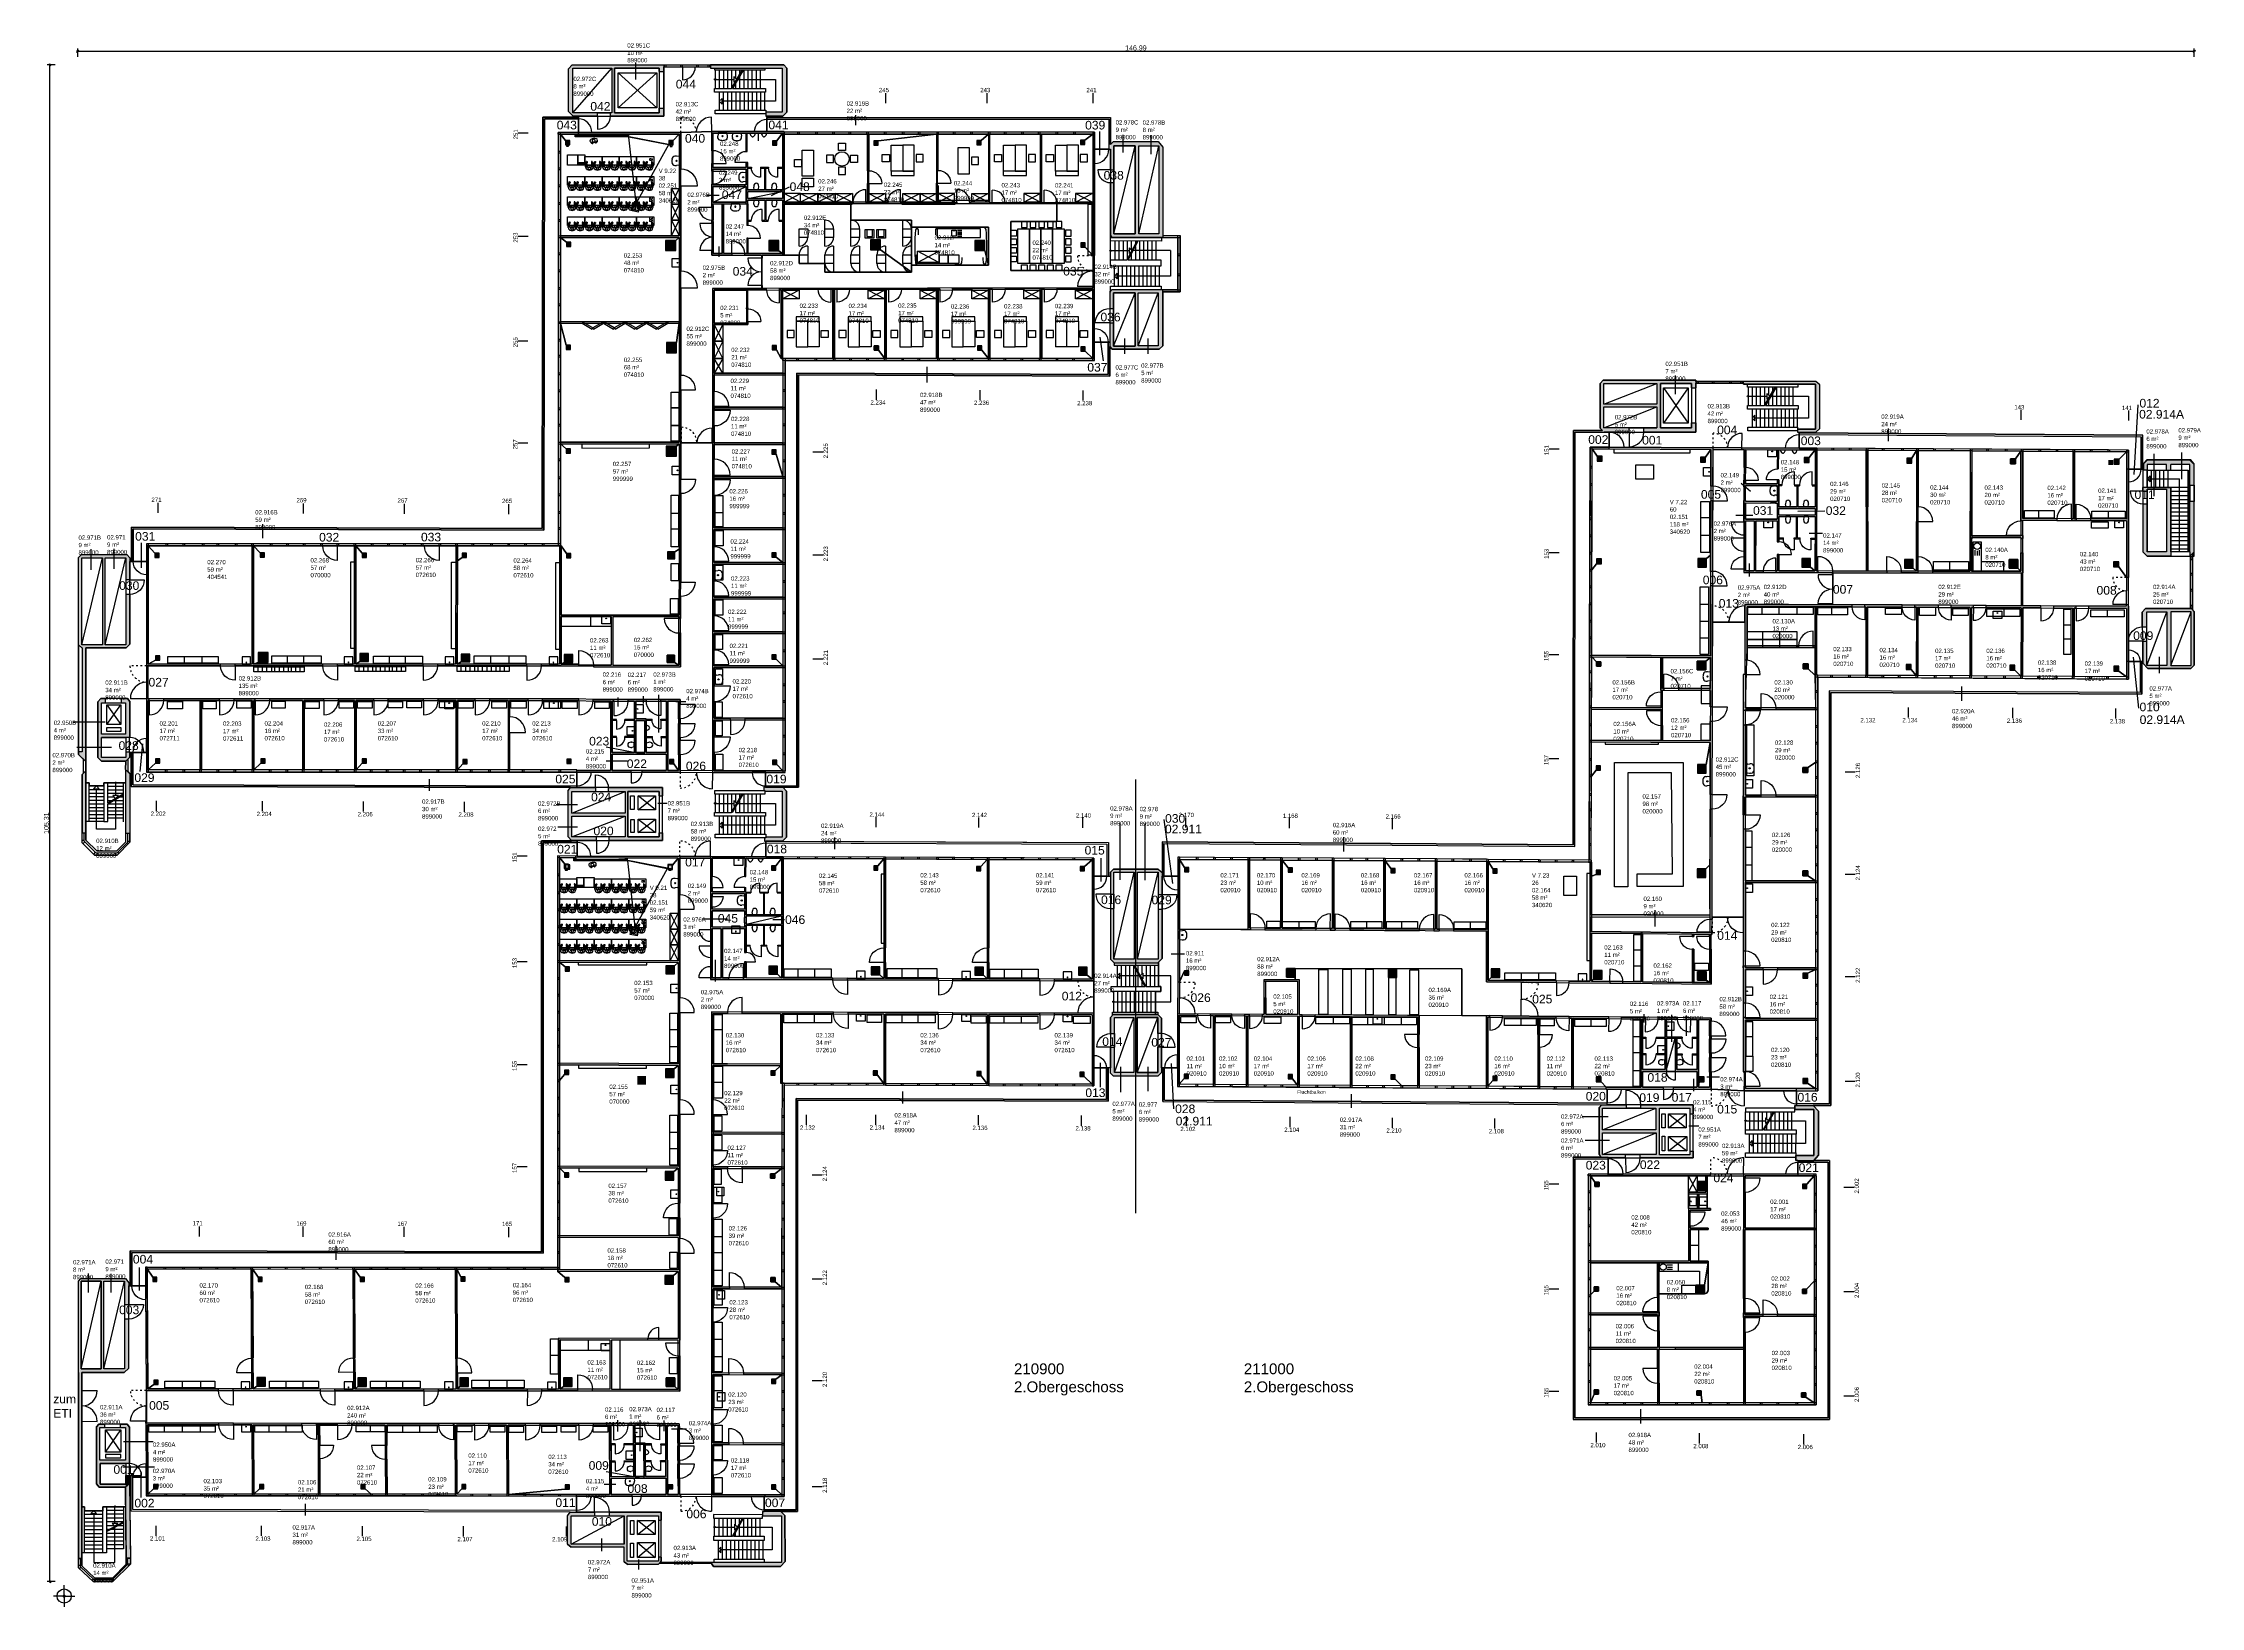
# Model space of a CAD drawing. Header units: metres. Extents: x -1 to 148, y -1 to 108.
import ezdxf

# ---------------------------------------------------------------- set-up
doc = ezdxf.new("R2010")
doc.units = ezdxf.units.M
doc.header["$MEASUREMENT"] = 0
doc.linetypes.add('ACAD_ISO03W100', pattern=[30, 12, -18])
doc.layers.get('0').update_dxf_attribs({"linetype": 'CONTINUOUS'})
for name, color, linetype in [('BEMASZUNG', 8, 'CONTINUOUS'), ('Unchanged', 8, 'CONTINUOUS'), ('Unchanged Layer Off', 2, 'CONTINUOUS')]:
    doc.layers.add(name, color=color, linetype=linetype)
doc.styles.add('ARIAL', font='arial.ttf')
doc.styles.get("Standard").update_dxf_attribs({"font": 'romans.shx', "width": 0.7})
doc.dimstyles.new('Meter_Bem', dxfattribs={"dimtxt": 0.35, "dimasz": 0.015, "dimexe": 0, "dimexo": 0.1, "dimgap": 0.05, "dimtad": 1, "dimzin": 0, "dimdsep": 46, "dimtxsty": 'ARIAL', "dimblk1": 'mass1', "dimblk2": 'mass2', "dimsah": 1, "dimcen": 0.125, "dimse1": 1, "dimse2": 1, "dimclrd": 256, "dimclre": 1, "dimclrt": 256, "dimazin": 0, "dimtp": 102033525.0, "dimtm": 1, "dimtfac": 1, "dimtix": 1, "dimtmove": 2, "dimatfit": 3, "dimldrblk": 'mass2', "dimfxl": 1, "dimtolj": 1, "dimtzin": 0, "dimlwd": -1, "dimarcsym": 0})

# ---------------------------------------------------------------- blocks, each defined once
blk = doc.blocks.new('Tuer')
at = {"layer": 'Unchanged'}
blk.add_line((0, 0), (0, 0.82), dxfattribs=at)
blk.add_arc((0, 0), 0.82, 90, 180, dxfattribs=at)
blk = doc.blocks.new('Tuer_doppelt')
at = {"layer": 'Unchanged'}
for p, q in [((-1.32, 0), (-1.32, 0.66)), ((0, 0), (0, 0.66))]:
    blk.add_line(p, q, dxfattribs=at)
for centre, start, end in [((-1.32, 0), 360, 90), ((0, 0), 90, 180)]:
    blk.add_arc(centre, 0.66, start, end, dxfattribs=at)
blk = doc.blocks.new('tueren')
at = {"layer": 'Unchanged', "linetype": 'ACAD_ISO03W100', "ltscale": 0.01}
blk.add_line((92.53, 97.64), (92.53, 98.71), dxfattribs=at)
at = {"layer": 'Unchanged'}
blk.add_line((94.66, 97.64), (94.66, 98.71), dxfattribs=at)
at = {"layer": 'Unchanged', "linetype": 'ACAD_ISO03W100', "ltscale": 0.01}
blk.add_arc((92.53, 97.64), 1.07, 360, 90, dxfattribs=at)
at = {"layer": 'Unchanged'}
blk.add_arc((94.66, 97.64), 1.07, 90, 180, dxfattribs=at)
blk = doc.blocks.new('Raumstempel')
at = {"layer": 'Unchanged', "linetype": 'ByBlock', "style": 'ARIAL'}
for tag, p in [('ANZAHL PLAETZE', (0, 0.51)), ('HOERSAALNUMMER', (0, 1.03)), ('RAUMNUMMER', (0, 0)), ('FLÄCHE', (0, -0.51)), ('INSTITUTSNUMMER1', (0, -1.03)), ('INSTITUTSNUMMER2', (0, -1.54))]:
    blk.add_attdef(tag, p, '', height=0.3, dxfattribs=at)
blk = doc.blocks.new('Ausgussbecken')
at = {"layer": 'Unchanged'}
blk.add_lwpolyline([(-0.18, 0), (0.42, 0), (0.42, -0.5), (-0.18, -0.5)], close=True, dxfattribs=at)
at = {"layer": 'Unchanged', "linetype": 'Continuous'}
blk.add_circle((0.12, -0.12), 0.0253, dxfattribs=at)
blk = doc.blocks.new('Waschbecken')
at = {"layer": 'Unchanged', "linetype": 'Continuous'}
for p, q in [((-0.29, 0), (0.29, 0)), ((-0.3, -0.04), (-0.33, -0.2)), ((0.3, -0.04), (0.32, -0.2))]:
    blk.add_line(p, q, dxfattribs=at)
blk.add_circle((0, -0.2), 0.0409, dxfattribs=at)
for centre, radius, start, end in [((-0.22, -0.04), 0.0852, 154.6521, 183.1417), ((0.22, -0.04), 0.0852, 356.8585, 25.3109), ((0.29, -0.22), 0.613, 178.1599, 188.9411), ((-0.1, -0.28), 0.226, 188.9945, 265.2303), ((0.22, 3.52), 4.04, 265.2289, 266.846), ((-0.21, 3.3), 3.82, 273.1336, 274.8472), ((0.09, -0.28), 0.226, 274.824, 351.059), ((-0.29, -0.22), 0.613, 351.059, 1.8403)]:
    blk.add_arc(centre, radius, start, end, dxfattribs=at)
blk = doc.blocks.new('Urinal')
at = {"layer": 'Unchanged', "linetype": 'Continuous'}
blk.add_line((-0.19, 0), (0.19, 0), dxfattribs=at)
for centre, radius, start, end in [((0.24, 0.1), 0.441, 193.5791, 227.6623), ((0, -0.16), 0.0828, 225.0232, 318.9322), ((-0.24, 0.1), 0.441, 313.1365, 346.4209)]:
    blk.add_arc(centre, radius, start, end, dxfattribs=at)
blk = doc.blocks.new('WC')
at = {"layer": 'Unchanged', "linetype": 'Continuous'}
for p, q in [((-0.14, 0), (-0.18, -0.18)), ((0.14, 0), (-0.14, 0)), ((0.14, 0), (0.18, -0.18)), ((-0.18, -0.19), (-0.18, -0.18)), ((-0.18, -0.19), (-0.18, -0.23)), ((-0.18, -0.23), (-0.16, -0.31)), ((-0.16, -0.31), (-0.13, -0.39)), ((-0.13, -0.39), (-0.06, -0.44)), ((-0.06, -0.44), (0, -0.45)), ((0, -0.45), (0.06, -0.44)), ((0.06, -0.44), (0.13, -0.39)), ((0.13, -0.39), (0.16, -0.31)), ((0.16, -0.31), (0.18, -0.23)), ((0.18, -0.19), (0.18, -0.18)), ((0.18, -0.23), (0.18, -0.19))]:
    blk.add_line(p, q, dxfattribs=at)
blk = doc.blocks.new('Einfuegepunkt')
at = {"layer": 'Unchanged'}
for p, q in [((0, 0), (-0.75, 0)), ((-0.07, 0.07), (0.07, -0.07)), ((0.07, 0.07), (-0.07, -0.07)), ((0, 0), (0, 0.75)), ((0, 0), (0, -0.75)), ((0, 0), (0.75, 0))]:
    blk.add_line(p, q, dxfattribs=at)
blk.add_circle((0, 0), 0.493, dxfattribs=at)
blk = doc.blocks.new('mass1')
at = {"layer": 'Unchanged'}
for p, q in [((-5, -5), (5, 5)), ((-5, 0), (5, 0)), ((0, 25.5), (0, -12.75))]:
    blk.add_line(p, q, dxfattribs=at)
blk = doc.blocks.new('mass2')
at = {"layer": 'Unchanged'}
for p, q in [((5, 5), (-5, -5)), ((5, 0), (-5, 0)), ((0, -25.5), (0, 12.75))]:
    blk.add_line(p, q, dxfattribs=at)
blk = doc.blocks.new('*D12')
at = {"layer": 'BEMASZUNG', "transparency": 16777216}
blk.add_line((-1, 1.02), (-1, 106.3), dxfattribs=at)
at = {"layer": 'BEMASZUNG', "transparency": 16777216, "xscale": 0.015, "yscale": 0.015, "zscale": 0.015}
for name, p, rotation in [('mass2', (-1, 106.31), 90), ('mass1', (-1, 1), 270)]:
    blk.add_blockref(name, p, dxfattribs=dict(at, rotation=rotation))
at = {"layer": 'BEMASZUNG', "transparency": 16777216, "insert": (-1.23, 53.66), "char_height": 0.35, "attachment_point": 5, "rotation": 90, "style": 'ARIAL'}
blk.add_mtext('\\A1;105.31', dxfattribs=at)
blk = doc.blocks.new('Teekueche')
at = {"layer": 'Unchanged'}
for p, q in [((0.55, 0.45), (0.93, 0.45)), ((0.55, 0.15), (0.93, 0.15)), ((0.59, 0.3), (0.93, 0.3))]:
    blk.add_line(p, q, dxfattribs=at)
blk.add_lwpolyline([(2, 0), (2, 0.6), (0, 0.6), (0, 0)], close=True, dxfattribs=at)
blk.add_circle((0.27, 0.3), 0.225, dxfattribs=at)
blk = doc.blocks.new('*D29')
at = {"layer": 'BEMASZUNG', "transparency": 16777216}
blk.add_line((0.95, 107.25), (147.91, 107.25), dxfattribs=at)
at = {"layer": 'BEMASZUNG', "transparency": 16777216, "xscale": 0.015, "yscale": 0.015, "zscale": 0.015, "rotation": 180}
blk.add_blockref('mass1', (0.94, 107.25), dxfattribs=at)
at = {"layer": 'BEMASZUNG', "transparency": 16777216, "xscale": 0.015, "yscale": 0.015, "zscale": 0.015}
blk.add_blockref('mass2', (147.93, 107.25), dxfattribs=at)
at = {"layer": 'BEMASZUNG', "transparency": 16777216, "insert": (74.43, 107.48), "char_height": 0.35, "attachment_point": 5, "style": 'ARIAL'}
blk.add_mtext('\\A1;146.99', dxfattribs=at)

msp = doc.modelspace()

# ---------------------------------------------------------------- hatches: boundary and pattern name
at = {"layer": 'Unchanged'}
for points in [[(35.326, 106.08), (38.046, 106.08), (38.23, 106.08), (41.332, 106.08), (41.639, 106.08), (41.639, 106.31), (35.274, 106.31), (35.025, 106.031), (35.025, 103.063), (35.343, 102.738), (35.715, 102.738), (35.715, 102.98), (35.326, 102.98)], [(50.18, 103.029), (50.18, 106.087), (49.979, 106.31), (44.893, 106.31), (44.893, 106.078), (49.874, 106.078), (49.874, 103.013), (48.731, 103.013), (48.731, 102.737), (49.916, 102.737)], [(35.109, 100.765), (35.109, 101.065), (34.809, 101.065), (34.809, 100.765)], [(35.715, 101.617), (35.715, 101.502), (42.721, 101.502), (42.721, 99.056), (42.836, 99.056), (42.836, 101.617)], [(42.296, 100.745), (42.296, 101.045), (41.996, 101.045), (41.996, 100.745)], [(49.994, 101.673), (48.794, 101.673), (44.968, 101.673), (44.968, 100.347), (45.083, 100.347), (45.083, 101.558), (47.36, 101.558), (47.36, 100.297), (47.43, 100.297), (47.43, 101.558), (48.794, 101.558), (49.994, 101.558)], [(49.484, 100.741), (49.484, 101.041), (49.184, 101.041), (49.184, 100.741)], [(49.994, 101.558), (49.879, 101.558), (49.879, 99.21), (49.551, 99.21), (49.551, 99.14), (49.879, 99.14), (49.879, 97.634), (49.994, 97.634)], [(56.54, 100.742), (56.54, 101.042), (56.24, 101.042), (56.24, 100.742)], [(63.679, 100.754), (63.679, 101.054), (63.379, 101.054), (63.379, 100.754)], [(67.888, 101.524), (67.788, 101.524), (67.788, 96.674), (67.888, 96.674)], [(70.873, 100.776), (70.873, 101.076), (70.573, 101.076), (70.573, 100.776)], [(76.299, 100.601), (75.973, 100.984), (72.882, 100.984), (72.665, 100.786), (72.665, 100.445), (72.9, 100.445), (72.9, 100.682), (74.381, 100.682), (74.631, 100.682), (76.012, 100.682), (76.012, 94.587), (76.012, 94.313), (76.299, 94.313)], [(47.475, 99.14), (47.726, 99.14), (47.726, 99.21), (47.475, 99.21), (47.475, 99.537), (47.36, 99.537), (47.36, 99.175), (45.083, 99.175), (45.083, 99.462), (44.968, 99.462), (44.968, 98.917), (45.083, 98.917), (45.083, 99.06), (47.36, 99.06), (47.36, 97.972), (47.245, 97.972), (47.245, 97.857), (47.36, 97.857), (47.36, 97.634), (47.475, 97.634)], [(46.358, 93.212), (45.82, 93.212), (45.82, 96.659), (45.705, 96.659), (45.705, 93.212), (45.083, 93.212), (45.083, 93.414), (44.968, 93.414), (44.968, 93.097), (46.358, 93.097)], [(67.788, 96.774), (66.638, 96.774), (66.638, 96.674), (67.788, 96.674)], [(35.178, 93.7), (35.178, 94), (34.878, 94), (34.878, 93.7)], [(41.772, 94.121), (41.772, 93.421), (42.472, 93.421), (42.472, 94.121)], [(49.879, 93.212), (47.472, 93.212), (47.472, 94.266), (47.402, 94.266), (47.402, 93.212), (47.243, 93.212), (47.243, 93.097), (48.428, 93.097), (48.428, 92.878), (48.468, 92.878), (48.468, 93.097), (49.879, 93.097)], [(48.939, 94.106), (48.939, 93.406), (49.639, 93.406), (49.639, 94.106)], [(55.991, 94.171), (55.991, 93.471), (56.691, 93.471), (56.691, 94.171)], [(60.788, 92.524), (60.788, 92.544), (59.217, 92.544), (59.217, 93.124), (59.197, 93.124), (59.197, 92.524)], [(63.249, 94.117), (63.249, 93.417), (63.949, 93.417), (63.949, 94.117)], [(70.905, 93.646), (70.905, 93.946), (70.605, 93.946), (70.605, 93.646)], [(45.031, 90.774), (45.031, 83.628), (45.146, 83.628), (45.146, 88.274), (45.146, 90.677), (48.712, 90.677), (48.712, 90.774)], [(48.464, 90.993), (48.424, 90.993), (48.424, 90.774), (48.464, 90.774)], [(49.888, 90.774), (49.788, 90.774), (49.788, 85.924), (49.888, 85.924)], [(57.088, 90.674), (56.988, 90.674), (56.988, 85.924), (57.088, 85.924)], [(57.133, 90.724), (57.088, 90.724), (57.088, 90.674), (57.133, 90.674)], [(60.688, 90.724), (60.638, 90.724), (60.638, 90.674), (60.588, 90.674), (60.588, 85.924), (60.688, 85.924)], [(67.888, 90.724), (67.788, 90.724), (67.788, 85.924), (67.888, 85.924)], [(71.553, 90.928), (71.438, 90.928), (71.438, 90.827), (71.438, 86.944), (71.553, 86.944)], [(76.29, 90.69), (75.972, 90.69), (75.972, 90.487), (75.972, 86.804), (74.598, 86.804), (74.388, 86.783), (72.878, 86.783), (72.878, 87.055), (72.616, 87.055), (72.616, 86.746), (72.786, 86.574), (76.054, 86.574), (76.29, 86.811)], [(41.829, 87.023), (41.829, 86.323), (42.529, 86.323), (42.529, 87.023)], [(47.488, 88.274), (47.488, 88.374), (45.146, 88.374), (45.146, 88.274)], [(35.162, 86.537), (35.162, 86.837), (34.862, 86.837), (34.862, 86.537)], [(49.46, 86.516), (49.46, 86.816), (49.16, 86.816), (49.16, 86.516)], [(56.564, 86.489), (56.564, 86.789), (56.264, 86.789), (56.264, 86.489)], [(63.74, 86.489), (63.74, 86.789), (63.44, 86.789), (63.44, 86.489)], [(70.904, 86.43), (70.904, 86.73), (70.604, 86.73), (70.604, 86.43)], [(45.146, 84.903), (45.146, 84.788), (49.917, 84.788), (49.917, 84.903)], [(113.304, 84.407), (106.886, 84.407), (106.675, 84.185), (106.675, 81.087), (106.941, 80.802), (107.302, 80.802), (107.302, 81.111), (106.926, 81.111), (106.926, 82.562), (106.926, 82.747), (106.926, 84.192), (110.609, 84.192), (110.873, 84.192), (113.018, 84.192), (113.304, 84.192)], [(121.648, 80.803), (121.929, 81.07), (121.929, 84.088), (121.649, 84.333), (116.624, 84.333), (116.624, 84.133), (121.629, 84.133), (121.629, 81.003), (120.381, 81.003), (120.381, 80.803)], [(45.146, 82.534), (45.146, 82.618), (45.031, 82.618), (45.031, 82.335), (45.146, 82.335), (45.146, 82.419), (49.917, 82.419), (49.917, 82.534)], [(35.16, 79.35), (35.16, 79.65), (34.86, 79.65), (34.86, 79.35)], [(41.815, 79.842), (41.815, 79.142), (42.515, 79.142), (42.515, 79.842)], [(49.448, 79.287), (49.448, 79.587), (49.148, 79.587), (49.148, 79.287)], [(121.719, 79.684), (120.501, 79.691), (120.5, 79.576), (121.604, 79.57), (121.719, 79.569)], [(132.48, 79.508), (132.365, 79.509), (132.358, 75.609), (132.473, 75.609)], [(139.616, 79.468), (139.501, 79.468), (139.492, 74.789), (139.407, 74.79), (139.407, 74.675), (139.722, 74.673), (139.723, 74.788), (139.607, 74.788)], [(106.464, 79.145), (106.464, 78.795), (106.814, 78.795), (106.814, 79.145)], [(113.64, 79.082), (113.64, 78.732), (113.99, 78.732), (113.99, 79.082)], [(120.84, 79.041), (120.84, 78.691), (121.19, 78.691), (121.19, 79.041)], [(127.97, 78.997), (127.97, 78.647), (128.32, 78.647), (128.32, 78.997)], [(135.158, 78.955), (135.158, 78.605), (135.508, 78.605), (135.508, 78.955)], [(143.216, 70.727), (143.366, 70.726), (143.363, 78.243), (143.213, 78.243), (143.214, 74.768), (140.733, 74.782), (140.733, 74.667), (143.214, 74.653)], [(142.311, 78.868), (141.961, 78.868), (141.961, 78.518), (142.311, 78.518)], [(142.369, 78.931), (142.369, 78.581), (142.719, 78.581), (142.719, 78.931)], [(125.252, 75.611), (125.133, 75.611), (125.135, 74.601), (125.252, 74.602)], [(4.554, 72.092), (4.342, 72.312), (1.2, 72.312), (1, 72.106), (1, 66.044), (1.231, 65.822), (1.502, 65.822), (1.502, 66.044), (1.228, 66.044), (1.228, 72.089), (2.664, 72.089), (2.845, 72.089), (4.291, 72.089), (4.291, 71.827), (4.554, 71.827)], [(6.606, 72.095), (6.606, 72.395), (6.306, 72.395), (6.306, 72.095)], [(13.917, 72.121), (13.917, 72.421), (13.617, 72.421), (13.617, 72.121)], [(20.99, 72.097), (20.99, 72.397), (20.69, 72.397), (20.69, 72.097)], [(27.943, 72.101), (27.943, 72.401), (27.643, 72.401), (27.643, 72.101)], [(42.807, 69.393), (42.692, 69.393), (42.692, 68.112), (34.52, 68.112), (34.525, 72.913), (34.41, 72.913), (34.401, 64.704), (33.15, 64.704), (33.15, 64.589), (34.516, 64.589), (35.752, 64.589), (35.752, 64.704), (34.516, 64.704), (34.52, 67.997), (37.98, 67.997), (37.98, 64.628), (36.762, 64.628), (36.762, 64.513), (42.803, 64.513), (42.803, 66.863), (42.688, 66.863), (42.688, 64.628), (38.095, 64.628), (38.095, 67.997), (42.688, 67.997), (42.688, 67.873), (42.803, 67.873), (42.803, 67.997), (42.807, 67.997)], [(35.176, 72.078), (35.176, 72.378), (34.876, 72.378), (34.876, 72.078)], [(41.899, 72.006), (42.399, 72.006), (42.399, 72.506), (41.899, 72.506)], [(49.437, 72.121), (49.437, 72.421), (49.137, 72.421), (49.137, 72.121)], [(106.421, 72.019), (106.421, 71.669), (106.771, 71.669), (106.771, 72.019)], [(113.454, 72.044), (113.454, 71.444), (114.054, 71.444), (114.054, 72.044)], [(120.67, 72.026), (120.67, 71.426), (121.27, 71.426), (121.27, 72.026)], [(127.8, 71.975), (127.8, 71.375), (128.4, 71.375), (128.4, 71.975)], [(135.078, 71.955), (135.078, 71.355), (135.678, 71.355), (135.678, 71.955)], [(142.332, 71.807), (142.332, 71.457), (142.682, 71.457), (142.682, 71.807)], [(128.744, 68.649), (130.171, 68.641), (130.172, 68.791), (128.528, 68.8), (128.528, 68.65), (128.629, 68.65), (128.621, 63.901), (128.736, 63.901)], [(143.367, 68.716), (143.367, 68.841), (143.21, 68.841), (143.21, 68.717), (140.615, 68.732), (140.614, 68.582), (143.217, 68.567), (143.218, 64.892), (143.368, 64.892)], [(147.93, 68.352), (147.749, 68.567), (147.707, 68.567), (147.707, 68.34), (147.707, 64.617), (146.311, 64.617), (146.032, 64.617), (144.63, 64.617), (144.63, 64.893), (144.364, 64.893), (144.364, 64.772), (144.698, 64.407), (147.687, 64.407), (147.93, 64.629)], [(1.502, 65.822), (1.252, 65.822), (1.252, 58.62), (1, 58.62), (1, 58.433), (1.502, 57.939)], [(6.646, 64.98), (6.646, 65.28), (6.346, 65.28), (6.346, 64.98)], [(13.466, 65.514), (13.466, 64.814), (14.166, 64.814), (14.166, 65.514)], [(20.53, 65.43), (20.53, 64.88), (21.13, 64.88), (21.13, 65.43)], [(27.564, 65.402), (27.564, 64.852), (28.164, 64.852), (28.164, 65.402)], [(34.724, 65.362), (34.724, 64.812), (35.324, 64.812), (35.324, 65.362)], [(41.886, 64.825), (42.386, 64.825), (42.386, 65.325), (41.886, 65.325)], [(49.448, 65.041), (49.448, 65.341), (49.148, 65.341), (49.148, 65.041)], [(106.711, 64.562), (106.711, 64.862), (106.411, 64.862), (106.411, 64.562)], [(113.415, 64.903), (113.415, 64.303), (114.015, 64.303), (114.015, 64.903)], [(120.761, 64.728), (120.761, 64.378), (121.111, 64.378), (121.111, 64.728)], [(127.914, 64.679), (127.914, 64.329), (128.264, 64.329), (128.264, 64.679)], [(135.115, 64.638), (135.115, 64.288), (135.465, 64.288), (135.465, 64.638)], [(142.337, 64.554), (142.337, 64.204), (142.687, 64.204), (142.687, 64.554)], [(4.277, 58.223), (2.594, 58.223), (2.594, 59.606), (4.564, 59.606), (4.564, 62.101), (4.39, 62.305), (3.977, 62.305), (3.977, 62.013), (4.264, 62.013), (4.264, 59.838), (2.587, 59.838), (2.587, 62.013), (2.867, 62.013), (2.867, 62.305), (2.558, 62.305), (2.349, 62.088), (2.349, 59.606), (2.349, 58.223), (2.594, 57.971), (4.277, 57.971)], [(5.84, 62.186), (5.91, 62.186), (5.91, 62.301), (5.729, 62.301), (5.725, 62.301), (5.725, 58.576), (5.84, 58.576)], [(10.789, 62.301), (8.546, 62.301), (6.92, 62.301), (6.92, 62.186), (8.27, 62.186), (10.789, 62.186)], [(9.541, 62.186), (9.426, 62.186), (9.426, 57.36), (9.541, 57.36)], [(13.271, 62.301), (11.799, 62.301), (11.799, 62.186), (13.053, 62.186), (13.053, 57.36), (13.168, 57.36), (13.168, 62.186), (13.218, 62.186), (13.271, 62.186)], [(1.252, 52.982), (1.502, 52.982), (1.502, 57.282), (1.252, 57.042)], [(6.636, 57.834), (6.636, 58.134), (6.336, 58.134), (6.336, 57.834)], [(13.968, 57.819), (13.968, 58.119), (13.668, 58.119), (13.668, 57.819)], [(20.991, 57.819), (20.991, 58.119), (20.691, 58.119), (20.691, 57.819)], [(27.983, 57.79), (27.983, 58.09), (27.683, 58.09), (27.683, 57.79)], [(35.211, 57.793), (35.211, 58.093), (34.911, 58.093), (34.911, 57.793)], [(42.344, 57.786), (42.344, 58.086), (42.044, 58.086), (42.044, 57.786)], [(49.504, 57.744), (49.504, 58.044), (49.204, 58.044), (49.204, 57.744)], [(106.7, 57.35), (106.7, 57.65), (106.4, 57.65), (106.4, 57.35)], [(113.426, 57.738), (113.426, 57.138), (114.026, 57.138), (114.026, 57.738)], [(120.737, 57.529), (120.737, 57.179), (121.087, 57.179), (121.087, 57.529)], [(35.259, 54.14), (35.259, 54.349), (35.259, 55.869), (35.614, 55.869), (35.614, 56.126), (35.171, 56.125), (35.011, 55.932), (35.011, 52.711), (35.242, 52.45), (35.633, 52.45), (35.633, 52.706), (35.259, 52.706)], [(49.87, 52.695), (48.731, 52.695), (48.731, 52.645), (48.647, 52.645), (48.647, 52.409), (49.891, 52.405), (50.164, 52.694), (50.164, 55.876), (49.901, 56.148), (48.592, 56.148), (48.592, 55.936), (48.67, 55.936), (48.67, 55.876), (49.87, 55.876)], [(121.628, 55.601), (118.864, 55.601), (118.864, 55.486), (121.628, 55.486)], [(114.455, 54.634), (114.305, 54.634), (114.289, 47.705), (114.286, 46.984), (114.438, 46.984)], [(116.762, 55.436), (116.612, 55.436), (116.612, 54.243), (116.762, 54.243)], [(116.762, 53.233), (116.612, 53.233), (116.612, 44.765), (116.762, 44.765)], [(49.939, 51.326), (48.73, 51.33), (48.73, 51.215), (49.824, 51.211), (49.939, 51.211)], [(82.309, 51.109), (82.194, 51.109), (82.194, 46.269), (82.384, 46.267), (82.384, 46.382), (82.309, 46.383)], [(86.917, 46.239), (86.918, 46.354), (84.576, 46.369), (84.576, 51.093), (84.461, 51.094), (84.461, 46.369), (83.394, 46.376), (83.394, 46.261)], [(88.168, 51.07), (88.053, 51.07), (88.053, 46.347), (87.928, 46.348), (87.927, 46.233), (88.272, 46.231), (88.273, 46.346), (88.168, 46.346)], [(94.107, 46.195), (94.108, 46.31), (91.74, 46.324), (91.74, 51.046), (91.625, 51.047), (91.625, 46.325), (89.283, 46.339), (89.282, 46.224)], [(95.222, 46.303), (95.118, 46.303), (95.117, 46.188), (95.482, 46.186), (95.482, 46.301), (95.337, 46.302), (95.337, 51.022), (95.222, 51.023)], [(98.789, 46.165), (98.789, 42.644), (103.641, 42.591), (103.642, 42.706), (98.904, 42.757), (98.904, 50.998), (98.789, 50.999), (98.789, 46.28), (96.492, 46.295), (96.492, 46.18)], [(106.065, 50.951), (106.052, 50.951), (106.052, 50.951), (105.95, 50.951), (105.95, 46.142), (106.065, 46.141)], [(49.419, 50.393), (49.419, 50.693), (49.119, 50.693), (49.119, 50.393)], [(56.519, 50.396), (56.519, 50.696), (56.219, 50.696), (56.219, 50.396)], [(63.666, 50.359), (63.666, 50.659), (63.366, 50.659), (63.366, 50.359)], [(70.857, 50.342), (70.857, 50.642), (70.557, 50.642), (70.557, 50.342)], [(75.97, 50.461), (72.873, 50.461), (72.655, 50.249), (72.655, 49.972), (72.902, 49.972), (72.902, 50.26), (74.32, 50.26), (74.549, 50.26), (75.983, 50.26), (75.983, 49.972), (76.264, 49.972), (76.264, 50.223)], [(77.454, 50.011), (77.339, 50.011), (77.339, 42.634), (77.454, 42.633)], [(78.1, 50.284), (78.1, 50.584), (77.8, 50.584), (77.8, 50.284)], [(85.315, 50.251), (85.315, 50.551), (85.015, 50.551), (85.015, 50.251)], [(92.434, 50.212), (92.434, 50.512), (92.134, 50.512), (92.134, 50.212)], [(99.516, 50.178), (99.516, 50.478), (99.216, 50.478), (99.216, 50.178)], [(106.692, 50.105), (106.692, 50.405), (106.392, 50.405), (106.392, 50.105)], [(113.41, 50.498), (113.41, 49.898), (114.01, 49.898), (114.01, 50.498)], [(121.628, 49.648), (116.762, 49.648), (116.762, 49.533), (121.628, 49.533)], [(120.751, 50.36), (120.751, 50.01), (121.101, 50.01), (121.101, 50.36)], [(114.287, 47.274), (106.065, 47.311), (106.065, 47.161), (114.287, 47.124)], [(106.065, 46.026), (105.95, 46.027), (105.95, 42.681), (105.332, 42.688), (105.147, 42.688), (105.147, 42.69), (104.527, 42.697), (104.526, 42.582), (107.346, 42.551), (107.347, 42.666), (106.065, 42.68)], [(114.436, 46.053), (105.95, 46.142), (105.95, 46.027), (109.506, 45.99), (109.506, 45.989), (109.621, 45.989), (113.063, 45.952), (113.063, 45.796), (113.178, 45.796), (113.178, 45.95), (114.435, 45.937)], [(113.063, 42.603), (113.063, 42.604), (109.621, 42.642), (109.621, 45.989), (109.506, 45.989), (109.506, 42.643), (108.232, 42.657), (108.231, 42.542), (114.373, 42.475), (114.373, 42.591)], [(114.374, 45.938), (114.259, 45.939), (114.258, 45.796), (114.373, 45.796)], [(114.436, 46.099), (114.286, 46.099), (114.286, 46.055), (114.436, 46.053)], [(35.095, 43.384), (35.095, 43.684), (34.795, 43.684), (34.795, 43.384)], [(41.79, 43.746), (41.79, 43.196), (42.39, 43.196), (42.39, 43.746)], [(48.935, 43.734), (48.935, 43.184), (49.535, 43.184), (49.535, 43.734)], [(56.042, 43.684), (56.042, 43.134), (56.642, 43.134), (56.642, 43.684)], [(63.247, 43.66), (63.247, 43.11), (63.847, 43.11), (63.847, 43.66)], [(70.44, 43.66), (70.44, 43.11), (71.04, 43.11), (71.04, 43.66)], [(84.892, 43.563), (84.892, 42.963), (85.492, 42.963), (85.492, 43.563)], [(91.949, 43.545), (91.949, 42.945), (92.549, 42.945), (92.549, 43.545)], [(99.093, 43.545), (99.093, 42.945), (99.693, 42.945), (99.693, 43.545)], [(78.101, 43.112), (78.101, 43.412), (77.801, 43.412), (77.801, 43.112)], [(85.66, 35.476), (85.775, 35.475), (85.775, 40.267), (85.986, 40.265), (85.987, 40.38), (85.775, 40.382), (85.775, 42.796), (83.331, 42.811), (83.331, 42.696), (85.66, 42.682), (85.66, 40.382), (83.446, 40.396), (83.446, 41.527), (83.331, 41.527), (83.331, 40.397), (83.214, 40.398), (83.213, 40.283), (85.66, 40.267)], [(106.211, 43.424), (106.211, 42.824), (106.811, 42.824), (106.811, 43.424)], [(113.423, 43.368), (113.423, 42.768), (114.023, 42.768), (114.023, 43.368)], [(120.743, 43.241), (120.743, 42.891), (121.093, 42.891), (121.093, 43.241)], [(53.431, 40.527), (47.078, 40.542), (47.078, 40.434), (49.752, 40.425), (49.752, 35.598), (49.867, 35.598), (49.867, 40.424), (53.431, 40.412)], [(57.047, 40.4), (60.708, 40.388), (60.708, 40.503), (54.441, 40.524), (54.441, 40.409), (56.932, 40.401), (56.932, 35.578), (57.047, 35.578)], [(61.718, 40.5), (61.718, 40.385), (64.103, 40.377), (64.103, 35.558), (64.218, 35.558), (64.218, 35.558), (64.218, 40.376), (67.763, 40.364), (67.763, 40.479)], [(68.773, 40.476), (68.773, 40.361), (71.399, 40.352), (71.399, 36.624), (71.514, 36.624), (71.514, 40.467)], [(77.427, 40.319), (78.734, 40.31), (78.734, 40.425), (77.312, 40.434), (77.312, 36.665), (77.427, 36.665)], [(86.872, 40.375), (86.871, 40.26), (89.301, 40.245), (89.301, 35.452), (89.416, 35.451), (89.416, 40.244), (93.979, 40.216), (93.979, 38.976), (94.094, 38.976), (94.094, 40.33)], [(98.879, 40.184), (99.011, 40.182), (99.012, 40.297), (98.764, 40.3), (98.764, 35.389), (98.879, 35.388)], [(104.803, 40.12), (107.267, 40.093), (107.268, 40.208), (104.512, 40.238), (104.511, 40.123), (104.688, 40.121), (104.688, 35.349), (104.803, 35.349)], [(121.628, 40.1), (116.762, 40.1), (116.762, 40.158), (116.612, 40.158), (116.612, 36.406), (116.762, 36.406), (116.762, 37.623), (116.762, 39.985), (121.628, 39.985)], [(94.094, 38.091), (93.979, 38.091), (93.979, 35.421), (94.094, 35.42)], [(35.056, 36.21), (35.056, 36.51), (34.756, 36.51), (34.756, 36.21)], [(40.4, 36.106), (39.8, 36.106), (39.8, 35.506), (40.4, 35.506)], [(41.758, 36.608), (41.758, 36.008), (42.358, 36.008), (42.358, 36.608)], [(49.388, 36.173), (49.388, 36.473), (49.088, 36.473), (49.088, 36.173)], [(56.482, 36.16), (56.482, 36.46), (56.182, 36.46), (56.182, 36.16)], [(63.679, 36.119), (63.679, 36.419), (63.379, 36.419), (63.379, 36.119)], [(70.84, 36.061), (70.84, 36.361), (70.54, 36.361), (70.54, 36.061)], [(76.2, 36.354), (76.2, 36.665), (75.952, 36.665), (75.952, 36.347), (74.508, 36.347), (74.297, 36.347), (72.939, 36.347), (72.939, 36.665), (72.664, 36.665), (72.664, 36.313), (72.873, 36.095), (75.958, 36.095)], [(78.087, 35.942), (78.087, 36.242), (77.787, 36.242), (77.787, 35.942)], [(85.3, 35.901), (85.3, 36.201), (85, 36.201), (85, 35.901)], [(92.426, 35.883), (92.426, 36.183), (92.126, 36.183), (92.126, 35.883)], [(99.524, 35.795), (99.524, 36.095), (99.224, 36.095), (99.224, 35.795)], [(106.401, 36.044), (106.401, 35.694), (106.751, 35.694), (106.751, 36.044)], [(113.537, 36.044), (113.537, 35.694), (113.887, 35.694), (113.887, 36.044)], [(120.317, 35.237), (116.762, 35.237), (116.762, 35.396), (116.671, 35.396), (116.671, 35.237), (116.671, 35.087), (120.317, 35.087)], [(120.754, 35.942), (120.754, 35.592), (121.104, 35.592), (121.104, 35.942)], [(106.835, 32.152), (106.835, 32.364), (106.835, 33.863), (107.168, 33.863), (107.168, 34.105), (106.767, 34.108), (106.601, 33.916), (106.601, 30.65), (106.74, 30.416), (107.22, 30.416), (107.22, 30.647), (106.835, 30.647)], [(121.828, 33.668), (121.47, 34.054), (120.317, 34.054), (120.184, 34.054), (120.184, 33.872), (120.184, 33.769), (121.519, 33.769), (121.519, 30.58), (120.263, 30.58), (120.263, 30.234), (120.392, 30.234), (121.51, 30.234), (121.828, 30.615)], [(35.052, 29.091), (35.052, 29.391), (34.752, 29.391), (34.752, 29.091)], [(41.741, 29.473), (41.741, 28.873), (42.341, 28.873), (42.341, 29.473)], [(49.354, 29.009), (49.354, 29.309), (49.054, 29.309), (49.054, 29.009)], [(106.6, 28.445), (106.6, 28.745), (106.3, 28.745), (106.3, 28.445)], [(114.345, 29.295), (108.272, 29.295, -0.0000046), (108.272, 29.295, 0.0000046), (108.272, 29.295), (107.22, 29.295), (107.22, 29.18), (114.345, 29.18)], [(113.406, 28.786), (113.406, 28.186), (114.006, 28.186), (114.006, 28.786)], [(121.028, 28.3), (121.028, 28.6), (120.728, 28.6), (120.728, 28.3)], [(113.521, 27.922), (113.406, 27.922), (113.406, 26.895), (113.521, 26.895)], [(116.749, 28.02), (116.634, 28.02), (116.634, 25.439), (116.634, 20.665), (116.749, 20.665), (116.749, 25.439), (116.899, 25.439), (116.899, 25.552), (116.749, 25.552)], [(13.086, 22.71), (12.971, 22.71), (13, 16.51), (13.115, 16.511)], [(110.77, 23.144), (110.655, 23.144), (110.653, 20.749), (110.77, 20.749)], [(4.255, 22.049), (1.169, 22.049), (1, 21.867), (1, 15.717), (1.235, 15.517), (1.235, 15.774), (1.172, 15.774), (1.172, 21.853), (2.568, 21.853), (2.757, 21.853), (4.196, 21.853), (4.196, 21.533), (4.497, 21.533), (4.497, 21.746)], [(5.806, 14.381), (5.771, 21.658), (5.656, 21.657), (5.692, 14.266), (10.718, 14.262), (10.718, 14.377)], [(6.447, 21.835), (6.447, 22.135), (6.147, 22.135), (6.147, 21.835)], [(13.762, 21.835), (13.762, 22.135), (13.462, 22.135), (13.462, 21.835)], [(20.847, 21.836), (20.847, 22.136), (20.547, 22.136), (20.547, 21.836)], [(27.85, 21.852), (27.85, 22.152), (27.55, 22.152), (27.55, 21.852)], [(35.075, 21.824), (35.075, 22.124), (34.775, 22.124), (34.775, 21.824)], [(41.726, 22.261), (41.726, 21.661), (42.326, 21.661), (42.326, 22.261)], [(49.383, 21.822), (49.383, 22.122), (49.083, 22.122), (49.083, 21.822)], [(106.566, 21.178), (106.566, 21.478), (106.266, 21.478), (106.266, 21.178)], [(113.313, 21.586), (113.313, 20.986), (113.913, 20.986), (113.913, 21.586)], [(121.012, 21.011), (121.012, 21.311), (120.712, 21.311), (120.712, 21.011)], [(38.008, 17.774), (40.535, 17.765), (40.535, 17.88), (34.334, 17.901), (34.334, 14.356), (33.177, 14.357), (33.177, 14.242), (35.683, 14.24), (35.683, 14.355), (34.449, 14.356), (34.449, 17.786), (37.893, 17.774), (37.893, 14.353), (36.693, 14.354), (36.693, 14.239), (42.757, 14.234), (42.757, 16.679), (42.642, 16.679), (42.642, 14.349), (38.008, 14.353)], [(1.235, 15.517), (1, 15.717), (1, 15.517), (1, 2.61), (1.235, 2.61)], [(6.518, 14.687), (6.518, 14.987), (6.218, 14.987), (6.218, 14.687)], [(17.793, 14.256), (17.793, 14.371), (13.126, 14.375), (13.12, 15.501), (13.005, 15.5), (13.011, 14.375), (11.728, 14.376), (11.728, 14.261)], [(13.378, 15.164), (13.378, 14.564), (13.978, 14.564), (13.978, 15.164)], [(20.402, 15.152), (20.402, 14.552), (21.002, 14.552), (21.002, 15.152)], [(27.489, 15.152), (27.489, 14.552), (28.089, 14.552), (28.089, 15.152)], [(34.67, 15.159), (34.67, 14.559), (35.27, 14.559), (35.27, 15.159)], [(41.808, 15.145), (41.808, 14.545), (42.408, 14.545), (42.408, 15.145)], [(49.424, 14.756), (49.424, 15.056), (49.124, 15.056), (49.124, 14.756)], [(106.566, 14.006), (106.566, 14.306), (106.266, 14.306), (106.266, 14.006)], [(113.69, 13.936), (113.69, 14.236), (113.39, 14.236), (113.39, 13.936)], [(120.95, 13.816), (120.95, 14.116), (120.65, 14.116), (120.65, 13.816)], [(10.752, 11.879), (10.752, 11.994), (5.746, 11.999), (5.746, 12.135), (5.676, 12.135), (5.676, 11.999), (5.694, 8.144), (5.809, 8.145), (5.791, 11.884)], [(18.989, 11.872), (18.989, 11.987), (17.515, 11.988), (17.515, 11.873), (17.627, 11.873), (17.634, 10.48), (17.749, 10.481), (17.742, 11.873)], [(4.536, 11.733), (4.366, 11.934), (3.915, 11.934), (3.915, 11.695), (4.268, 11.695), (4.268, 9.438), (2.474, 9.438), (2.474, 11.695), (2.815, 11.695), (2.815, 11.934), (2.4, 11.934), (2.241, 11.752), (2.241, 9.205), (2.241, 7.799), (2.436, 7.563), (4.253, 7.563), (4.275, 7.777), (2.509, 7.777), (2.509, 9.205), (4.536, 9.205)], [(19.999, 11.986), (19.999, 11.871), (22.287, 11.869), (22.294, 10.453), (22.409, 10.454), (22.402, 11.869), (26.019, 11.866), (26.019, 11.981)], [(41.871, 11.852), (42.607, 11.852), (42.608, 11.632), (42.723, 11.632), (42.721, 11.966), (41.343, 11.968), (41.343, 11.853), (41.756, 11.852), (41.762, 10.572), (41.432, 10.572), (41.432, 10.502), (41.763, 10.502), (41.768, 9.417), (41.407, 9.416), (41.407, 9.346), (41.768, 9.347), (41.773, 8.303), (40.366, 8.296), (40.361, 9.341), (40.772, 9.343), (40.772, 9.413), (40.361, 9.411), (40.355, 10.502), (40.797, 10.502), (40.797, 10.572), (40.355, 10.57), (40.355, 10.62), (39.646, 10.617), (39.64, 11.854), (40.333, 11.854), (40.333, 11.969), (39.17, 11.97), (39.17, 11.855), (39.525, 11.854), (39.531, 10.586), (38.897, 10.583), (38.897, 10.513), (39.532, 10.516), (39.537, 9.399), (38.902, 9.396), (38.903, 9.326), (39.537, 9.329), (39.542, 8.292), (37.987, 8.285), (37.982, 9.322), (38.268, 9.323), (38.267, 9.393), (37.982, 9.392), (37.977, 10.509), (38.262, 10.51), (38.262, 10.58), (37.976, 10.579), (37.97, 11.856), (38.16, 11.855), (38.16, 11.97), (36.75, 11.972), (36.75, 11.857), (37.855, 11.856), (37.878, 7.056), (35.578, 7.056), (35.578, 6.941), (39.453, 6.941), (39.453, 7.056), (37.993, 7.056), (37.988, 8.17), (39.658, 8.178), (39.647, 10.535), (40.24, 10.538), (40.252, 8.181), (41.774, 8.188), (41.779, 7.056), (40.088, 7.056), (40.088, 6.941), (42.828, 6.941), (42.828, 7.056), (42.745, 7.056), (42.739, 8.164), (42.624, 8.163), (42.63, 7.056), (41.894, 7.056)], [(4.541, 8.358), (4.275, 8.358), (4.275, 7.777), (4.253, 7.563), (4.541, 7.788)], [(4.541, 7.788), (4.253, 7.563), (4.299, 2.624), (4.614, 2.624)], [(6.515, 7.447), (6.515, 7.747), (6.215, 7.747), (6.215, 7.447)], [(13.859, 7.447), (13.859, 7.747), (13.559, 7.747), (13.559, 7.447)], [(20.907, 7.447), (20.907, 7.747), (20.607, 7.747), (20.607, 7.447)], [(27.906, 7.435), (27.906, 7.735), (27.606, 7.735), (27.606, 7.435)], [(35.085, 7.42), (35.085, 7.72), (34.785, 7.72), (34.785, 7.42)], [(42.278, 7.432), (42.278, 7.732), (41.978, 7.732), (41.978, 7.432)], [(49.425, 7.428), (49.425, 7.728), (49.125, 7.728), (49.125, 7.428)], [(41.466, 2.416), (41.269, 2.429), (39.111, 2.429), (39.111, 3.611), (38.902, 3.611), (35.2, 3.611), (35.2, 5.561), (35.574, 5.561), (35.574, 5.825), (35.149, 5.826), (34.956, 5.567), (34.956, 3.597), (35.207, 3.388), (38.902, 3.388), (38.902, 2.381), (39.151, 2.18), (41.26, 2.18)], [(50.054, 5.592), (49.781, 5.87), (48.496, 5.87), (48.496, 5.56), (49.82, 5.56), (49.82, 2.339), (44.906, 2.339), (45.106, 2.053), (49.739, 2.053), (50.083, 2.393)]]:
    msp.add_hatch(color=256, dxfattribs=at).paths.add_polyline_path(points)
h = msp.add_hatch(color=256, dxfattribs=at)
h.paths.add_polyline_path([(41.639, 103.3), (41.332, 103.3), (41.332, 102.98), (38.23, 102.98), (38.23, 106.08), (38.046, 106.08), (38.046, 102.98), (37.938, 102.98), (37.938, 102.738), (41.639, 102.738)])
h.paths.add_polyline_path([(37.05, 102.98), (35.715, 102.98), (35.715, 102.738), (37.05, 102.738)])
h.paths.add_polyline_path([(41.639, 106.08), (41.332, 106.08), (41.332, 105.858), (41.639, 105.858)])
at = {"layer": 'Unchanged', "ltscale": 0.2}
h = msp.add_hatch(color=256, dxfattribs=at)
h.dxf.hatch_style = 1
h.paths.add_polyline_path([(35.487, 101.302), (35.612, 101.302), (35.612, 101.502), (35.487, 101.502)])
h = msp.add_hatch(color=256, dxfattribs=at)
h.dxf.hatch_style = 1
h.paths.add_polyline_path([(39.06, 101.302), (39.185, 101.302), (39.185, 101.502), (39.06, 101.502)])
at = {"layer": 'Unchanged'}
h = msp.add_hatch(color=256, dxfattribs=at)
h.paths.add_polyline_path([(55.888, 98.07), (55.788, 98.07), (55.788, 96.724), (55.888, 96.724)])
h.paths.add_polyline_path([(55.888, 101.524), (55.788, 101.524), (55.788, 98.96), (55.888, 98.96)])
h = msp.add_hatch(color=256, dxfattribs=at)
h.paths.add_polyline_path([(60.688, 101.524), (60.588, 101.524), (60.588, 98.982), (60.688, 98.982)])
h.paths.add_polyline_path([(59.438, 96.774), (58.143, 96.774), (58.143, 96.674), (59.438, 96.674)])
h.paths.add_polyline_path([(58.143, 96.774), (58.083, 96.774), (58.083, 96.674), (58.143, 96.674)])
h = msp.add_hatch(color=256, dxfattribs=at)
h.paths.add_polyline_path([(61.933, 96.774), (60.638, 96.774), (60.638, 96.674), (61.933, 96.674)])
h.paths.add_polyline_path([(61.993, 96.774), (61.933, 96.774), (61.933, 96.674), (61.993, 96.674)])
h.paths.add_polyline_path([(62.943, 96.774), (62.883, 96.774), (62.883, 96.674), (62.943, 96.674)])
h.paths.add_polyline_path([(64.288, 101.524), (64.188, 101.524), (64.188, 96.774), (62.943, 96.774), (62.943, 96.674), (64.288, 96.674)])
h.paths.add_polyline_path([(64.396, 96.724), (64.288, 96.724), (64.288, 96.674), (64.396, 96.674)])
h.paths.add_polyline_path([(64.456, 96.724), (64.396, 96.724), (64.396, 96.674), (64.456, 96.674)])
h.paths.add_polyline_path([(65.406, 96.724), (65.346, 96.724), (65.346, 96.674), (65.406, 96.674)])
h.paths.add_polyline_path([(66.638, 96.724), (65.406, 96.724), (65.406, 96.674), (66.638, 96.674)])
h = msp.add_hatch(color=256, dxfattribs=at)
h.paths.add_polyline_path([(76.012, 94.587), (74.631, 94.587), (74.631, 100.682), (74.381, 100.682), (74.381, 94.587), (72.9, 94.587), (72.9, 98.129), (72.665, 98.129), (72.665, 94.455), (72.771, 94.313), (76.012, 94.313)])
h.paths.add_polyline_path([(72.9, 100.445), (72.665, 100.445), (72.665, 99.014), (72.9, 99.014)], flags=17)
h.paths.add_polyline_path([(72.878, 90.487), (74.388, 90.487), (74.388, 86.783), (74.598, 86.804), (74.598, 90.487), (75.972, 90.487), (75.972, 90.69), (72.769, 90.69), (72.616, 90.528), (72.616, 89.4), (72.878, 89.4)])
h.paths.add_polyline_path([(72.878, 88.388), (72.616, 88.388), (72.616, 87.055), (72.878, 87.055)], flags=17)
h = msp.add_hatch(color=256, dxfattribs=at)
h.paths.add_polyline_path([(49.994, 95.597), (49.994, 97.634), (48.713, 97.634), (48.713, 99.14), (48.916, 99.14), (48.916, 99.21), (48.361, 99.21), (48.361, 99.14), (48.643, 99.14), (48.643, 97.634), (47.36, 97.634), (47.36, 96.659), (47.402, 96.659), (47.402, 95.151), (47.472, 95.151), (47.472, 95.445), (47.718, 95.445), (47.718, 95.515), (47.472, 95.515), (47.472, 96.659), (47.475, 96.659), (47.475, 96.915), (48.657, 96.915), (48.657, 95.515), (48.478, 95.515), (48.478, 95.445), (48.893, 95.445), (48.893, 95.515), (48.727, 95.515), (48.727, 96.915), (49.879, 96.915), (49.879, 95.515), (49.653, 95.515), (49.653, 95.445), (49.879, 95.445), (49.879, 93.097), (49.994, 93.097)])
h.paths.add_polyline_path([(49.879, 97.03), (47.475, 97.03), (47.475, 97.519), (49.879, 97.519)], flags=16)
h = msp.add_hatch(color=256, dxfattribs=at)
h.dxf.hatch_style = 1
h.paths.add_polyline_path([(42.836, 97.906), (42.721, 97.906), (42.721, 94.426), (42.171, 94.426), (34.462, 94.426), (34.462, 94.311), (42.721, 94.311), (42.721, 91.98), (42.836, 91.979)])
h = msp.add_hatch(color=256, dxfattribs=at)
h.paths.add_polyline_path([(46.8, 97.972), (45.083, 97.972), (45.083, 98.032), (44.968, 98.032), (44.968, 96.415), (45.083, 96.415), (45.083, 96.659), (45.82, 96.659), (47.36, 96.659), (47.36, 96.774), (45.083, 96.774), (45.083, 97.857), (46.8, 97.857)])
h.paths.add_polyline_path([(47.245, 97.972), (46.8, 97.972), (46.8, 97.857), (47.245, 97.857)], flags=17)
h = msp.add_hatch(color=256, dxfattribs=at)
h.paths.add_polyline_path([(60.688, 98.092), (60.588, 98.092), (60.588, 97.924), (60.688, 97.924)])
h.paths.add_polyline_path([(60.688, 97.924), (60.588, 97.924), (60.588, 96.774), (60.638, 96.774), (60.688, 96.774)])
h.paths.add_polyline_path([(60.638, 96.774), (59.438, 96.774), (59.438, 96.674), (60.638, 96.674)])
h = msp.add_hatch(color=256, dxfattribs=at)
h.paths.add_polyline_path([(54.733, 96.774), (49.994, 96.774), (49.994, 96.674), (54.733, 96.674)])
h.paths.add_polyline_path([(54.793, 96.774), (54.733, 96.774), (54.733, 96.674), (54.793, 96.674)])
h.paths.add_polyline_path([(55.743, 96.774), (55.683, 96.774), (55.683, 96.674), (55.743, 96.674)])
h.paths.add_polyline_path([(57.133, 96.774), (55.888, 96.774), (55.888, 96.724), (55.788, 96.724), (55.788, 96.774), (55.743, 96.774), (55.743, 96.674), (57.133, 96.674)])
h.paths.add_polyline_path([(57.193, 96.774), (57.133, 96.774), (57.133, 96.674), (57.193, 96.674)])
h = msp.add_hatch(color=256, dxfattribs=at)
h.paths.add_polyline_path([(71.445, 96.774), (70.238, 96.774), (70.238, 96.674), (71.445, 96.674)])
h.paths.add_polyline_path([(70.238, 96.724), (69.006, 96.724), (69.006, 96.674), (70.238, 96.674)])
h.paths.add_polyline_path([(69.006, 96.724), (68.946, 96.724), (68.946, 96.674), (69.006, 96.674)])
h.paths.add_polyline_path([(67.996, 96.724), (67.888, 96.724), (67.888, 96.674), (67.996, 96.674)])
h.paths.add_polyline_path([(68.056, 96.724), (67.996, 96.724), (67.996, 96.674), (68.056, 96.674)])
h = msp.add_hatch(color=256, dxfattribs=at)
h.dxf.hatch_style = 1
h.paths.add_polyline_path([(45.083, 95.53), (44.968, 95.53), (44.968, 95.299), (45.083, 95.299), (45.083, 95.432)])
h = msp.add_hatch(color=256, dxfattribs=at)
h.dxf.hatch_style = 1
h.paths.add_polyline_path([(42.836, 90.829), (42.721, 90.829), (42.721, 87.267), (42.721, 84.752), (42.836, 84.752)])
h = msp.add_hatch(color=256, dxfattribs=at)
h.paths.add_polyline_path([(47.488, 90.674), (47.388, 90.674), (47.388, 89.429), (47.488, 89.429)])
h.paths.add_polyline_path([(47.488, 89.429), (47.388, 89.429), (47.388, 89.369), (47.488, 89.369)])
h = msp.add_hatch(color=256, dxfattribs=at)
h.paths.add_polyline_path([(48.772, 90.774), (48.712, 90.774), (48.712, 90.677), (48.772, 90.677)])
h.paths.add_polyline_path([(49.788, 90.774), (49.722, 90.774), (49.722, 90.677), (49.788, 90.677)])
h.paths.add_polyline_path([(49.722, 90.774), (49.662, 90.774), (49.662, 90.677), (49.722, 90.677)])
h = msp.add_hatch(color=256, dxfattribs=at)
h.paths.add_polyline_path([(52.347, 90.774), (52.287, 90.774), (52.287, 90.724), (52.347, 90.724)])
h.paths.add_polyline_path([(52.287, 90.774), (51.038, 90.774), (51.038, 90.724), (52.287, 90.724)])
h.paths.add_polyline_path([(51.038, 90.774), (49.888, 90.774), (49.888, 90.674), (51.038, 90.674)])
h = msp.add_hatch(color=256, dxfattribs=at)
h.paths.add_polyline_path([(55.838, 90.774), (54.606, 90.774), (54.606, 90.724), (55.838, 90.724)])
h.paths.add_polyline_path([(54.606, 90.774), (54.546, 90.774), (54.546, 90.724), (54.606, 90.724)])
h.paths.add_polyline_path([(53.656, 90.774), (53.596, 90.774), (53.596, 90.724), (53.656, 90.724)])
h.paths.add_polyline_path([(53.596, 90.774), (53.438, 90.774), (53.438, 90.724), (53.596, 90.724)])
h.paths.add_polyline_path([(53.438, 90.774), (53.297, 90.774), (53.297, 90.724), (53.438, 90.724)])
h.paths.add_polyline_path([(53.297, 90.774), (53.237, 90.774), (53.237, 90.724), (53.297, 90.724)])
h.paths.add_polyline_path([(53.488, 90.724), (53.388, 90.724), (53.388, 85.924), (53.488, 85.924)])
h = msp.add_hatch(color=256, dxfattribs=at)
h.paths.add_polyline_path([(57.088, 90.724), (57.038, 90.724), (57.038, 90.774), (55.838, 90.774), (55.838, 90.674), (56.988, 90.674), (57.088, 90.674)])
h.paths.add_polyline_path([(57.133, 90.774), (57.038, 90.774), (57.038, 90.724), (57.133, 90.724)])
h.paths.add_polyline_path([(57.196, 90.774), (57.133, 90.774), (57.133, 90.724), (57.196, 90.724)])
h.paths.add_polyline_path([(57.256, 90.774), (57.196, 90.774), (57.196, 90.724), (57.256, 90.724)])
h = msp.add_hatch(color=256, dxfattribs=at)
h.paths.add_polyline_path([(58.206, 90.774), (58.146, 90.774), (58.146, 90.724), (58.206, 90.724)])
h.paths.add_polyline_path([(59.438, 90.774), (58.206, 90.774), (58.206, 90.724), (59.438, 90.724)])
h = msp.add_hatch(color=256, dxfattribs=at)
h.paths.add_polyline_path([(60.588, 90.774), (59.438, 90.774), (59.438, 90.674), (60.588, 90.674)])
h.paths.add_polyline_path([(60.638, 90.774), (60.588, 90.774), (60.588, 90.674), (60.638, 90.674)])
h.paths.add_polyline_path([(60.688, 90.774), (60.638, 90.774), (60.638, 90.724), (60.688, 90.724)])
h.paths.add_polyline_path([(60.749, 90.774), (60.688, 90.774), (60.688, 90.724), (60.749, 90.724)])
h.paths.add_polyline_path([(60.809, 90.774), (60.749, 90.774), (60.749, 90.724), (60.809, 90.724)])
h = msp.add_hatch(color=256, dxfattribs=at)
h.paths.add_polyline_path([(61.759, 90.774), (61.699, 90.774), (61.699, 90.724), (61.759, 90.724)])
h.paths.add_polyline_path([(63.038, 90.774), (61.759, 90.774), (61.759, 90.724), (63.038, 90.724)])
h.paths.add_polyline_path([(64.238, 90.774), (63.038, 90.774), (63.038, 90.724), (63.038, 90.674), (64.188, 90.674), (64.188, 90.724), (64.238, 90.724)])
h = msp.add_hatch(color=256, dxfattribs=at)
h.paths.add_polyline_path([(64.456, 90.774), (64.396, 90.774), (64.396, 90.724), (64.456, 90.724)])
h.paths.add_polyline_path([(64.396, 90.774), (64.238, 90.774), (64.238, 90.724), (64.288, 90.724), (64.396, 90.724)])
h.paths.add_polyline_path([(64.288, 90.724), (64.238, 90.724), (64.188, 90.724), (64.188, 85.924), (64.288, 85.924)])
h = msp.add_hatch(color=256, dxfattribs=at)
h.paths.add_polyline_path([(67.788, 90.724), (67.838, 90.724), (67.838, 90.774), (66.638, 90.774), (66.638, 90.724), (66.638, 90.674), (67.788, 90.674)])
h.paths.add_polyline_path([(66.638, 90.774), (65.406, 90.774), (65.406, 90.724), (66.638, 90.724)])
h.paths.add_polyline_path([(65.406, 90.774), (65.346, 90.774), (65.346, 90.724), (65.406, 90.724)])
h = msp.add_hatch(color=256, dxfattribs=at)
h.paths.add_polyline_path([(68.056, 90.774), (67.996, 90.774), (67.996, 90.724), (68.056, 90.724)])
h.paths.add_polyline_path([(67.996, 90.774), (67.838, 90.774), (67.838, 90.724), (67.888, 90.724), (67.996, 90.724)])
h = msp.add_hatch(color=256, dxfattribs=at)
h.paths.add_polyline_path([(70.238, 90.774), (69.006, 90.774), (69.006, 90.724), (70.238, 90.724)])
h.paths.add_polyline_path([(71.438, 90.774), (70.238, 90.774), (70.238, 90.724), (71.438, 90.724)])
h.paths.add_polyline_path([(69.006, 90.774), (68.946, 90.774), (68.946, 90.724), (69.006, 90.724)])
h = msp.add_hatch(color=256, dxfattribs=at)
h.paths.add_polyline_path([(47.388, 88.479), (47.388, 88.419), (47.488, 88.419), (47.488, 88.479)])
h.paths.add_polyline_path([(47.388, 88.419), (47.388, 88.374), (47.488, 88.374), (47.488, 88.419)])
h = msp.add_hatch(color=256, dxfattribs=at)
h.paths.add_polyline_path([(113.304, 81.448), (113.018, 81.448), (113.018, 81.111), (110.873, 81.111), (110.873, 84.192), (110.609, 84.192), (110.609, 82.747), (106.926, 82.747), (106.926, 82.562), (110.609, 82.562), (110.609, 81.111), (109.707, 81.111), (109.707, 80.802), (113.304, 80.802)])
h.paths.add_polyline_path([(108.697, 81.111), (107.302, 81.111), (107.302, 80.802), (108.697, 80.802)], flags=16)
h.paths.add_polyline_path([(113.304, 84.192), (113.018, 84.192), (113.018, 83.883), (113.304, 83.883)])
h = msp.add_hatch(color=256, dxfattribs=at)
h.dxf.hatch_style = 1
h.paths.add_polyline_path([(42.836, 83.742), (42.721, 83.742), (42.721, 80.105), (34.462, 80.105), (34.462, 79.99), (42.721, 79.99), (42.721, 77.548), (42.836, 77.548)])
h = msp.add_hatch(color=256, dxfattribs=at)
h.dxf.hatch_style = 1
h.paths.add_polyline_path([(45.146, 81.235), (45.031, 81.235), (45.031, 78.928), (45.146, 78.928), (45.146, 79.961), (45.146, 80.076)])
h = msp.add_hatch(color=256, dxfattribs=at)
h.dxf.hatch_style = 1
h.paths.add_polyline_path([(49.917, 80.076), (45.146, 80.076), (45.146, 79.961), (49.917, 79.961)])
h = msp.add_hatch(color=256, dxfattribs=at)
h.paths.add_polyline_path([(114.342, 71.142), (114.492, 71.142), (114.502, 76.048), (114.352, 76.048)])
h.paths.add_polyline_path([(114.355, 77.058), (114.505, 77.058), (114.511, 79.726), (107.302, 79.768), (107.301, 79.653), (114.36, 79.612)])
h = msp.add_hatch(color=256, dxfattribs=at)
h.paths.add_polyline_path([(119.29, 77.162), (119.088, 77.163), (119.088, 77.491), (118.973, 77.491), (118.973, 77.208), (116.775, 77.212), (116.775, 77.469), (116.66, 77.47), (116.659, 77.004), (116.774, 77.004), (116.775, 77.097), (118.972, 77.093), (118.97, 76.002), (118.853, 76.002), (118.853, 75.887), (118.97, 75.887), (118.97, 75.519), (119.085, 75.518), (121.597, 75.514), (121.596, 75.057), (119.084, 75.061), (119.084, 74.946), (120.315, 74.944), (120.312, 73.46), (120.154, 73.46), (120.154, 73.39), (120.551, 73.389), (120.551, 73.459), (120.382, 73.459), (120.385, 74.944), (121.596, 74.942), (121.593, 73.457), (121.311, 73.458), (121.311, 73.388), (121.593, 73.387), (121.589, 71.174), (119.077, 71.178), (119.079, 72.307), (118.964, 72.307), (118.962, 71.179), (118.878, 71.179), (118.878, 71.064), (121.795, 71.059), (121.795, 71.174), (121.704, 71.174), (121.719, 79.569), (121.604, 79.57), (121.6, 77.158), (121.398, 77.159), (121.398, 77.089), (121.6, 77.088), (121.597, 75.629), (120.406, 75.631), (120.409, 77.09), (120.513, 77.09), (120.513, 77.16), (120.175, 77.161), (120.174, 77.091), (120.339, 77.09), (120.336, 75.631), (119.085, 75.633), (119.087, 77.093), (119.289, 77.092)])
h.paths.add_polyline_path([(120.501, 79.691), (120.501, 79.691), (116.521, 79.714), (116.52, 79.599), (116.664, 79.599), (116.662, 78.355), (116.777, 78.354), (116.779, 79.598), (118.977, 79.585), (118.974, 78.251), (119.044, 78.251), (119.047, 79.585), (120.5, 79.576)])
h.paths.add_polyline_path([(118.518, 76.003), (116.773, 76.006), (116.773, 76.056), (116.658, 76.056), (116.655, 74.554), (116.77, 74.554), (116.77, 74.657), (117.361, 74.656), (117.355, 71.182), (116.764, 71.183), (116.764, 71.287), (116.649, 71.287), (116.649, 71.068), (117.993, 71.065), (117.993, 71.18), (117.47, 71.181), (117.476, 74.656), (118.968, 74.653), (118.965, 73.192), (119.08, 73.192), (119.081, 73.392), (119.394, 73.391), (119.394, 73.461), (119.081, 73.462), (119.084, 75.061), (118.969, 75.062), (118.968, 74.768), (116.77, 74.772), (116.772, 75.891), (118.518, 75.888)])
h.paths.add_polyline_path([(116.768, 73.669), (116.653, 73.669), (116.653, 73.438), (116.768, 73.438)], flags=17)
h.paths.add_polyline_path([(116.766, 72.553), (116.651, 72.553), (116.651, 72.172), (116.766, 72.172)], flags=17)
h = msp.add_hatch(color=256, dxfattribs=at)
h.paths.add_polyline_path([(128.764, 79.529), (128.649, 79.53), (128.634, 75.622), (128.756, 75.622, -0.0002796), (128.757, 75.622)])
h.paths.add_polyline_path([(125.252, 79.549), (125.137, 79.55), (125.133, 75.611), (125.252, 75.611)])
h.paths.add_polyline_path([(125.252, 74.602), (125.135, 74.601), (125.137, 71.161), (125.252, 71.161)])
h.paths.add_polyline_path([(126.57, 71.161), (122.805, 71.161), (122.805, 71.057), (122.805, 70.908), (122.845, 70.908), (122.845, 71.046), (126.57, 71.046)])
h = msp.add_hatch(color=256, dxfattribs=at)
h.paths.add_polyline_path([(136.033, 79.488), (135.891, 79.489), (135.891, 74.644), (136.024, 74.644), (136.024, 74.694), (138.397, 74.68), (138.397, 74.795), (136.025, 74.809)])
h.paths.add_polyline_path([(132.473, 75.609), (132.358, 75.609), (132.35, 71.155), (129.759, 71.159), (129.758, 71.044), (132.465, 71.04), (136.021, 71.033), (136.021, 72.424), (135.89, 72.424), (135.89, 71.148), (132.465, 71.155)])
h.paths.add_polyline_path([(136.018, 73.634), (135.893, 73.634), (135.893, 73.599), (132.469, 73.603), (132.469, 73.488), (135.893, 73.484), (135.893, 73.434), (136.018, 73.433)], flags=17)
h.paths.add_polyline_path([(128.756, 74.612), (128.641, 74.612), (128.634, 71.161), (127.58, 71.161), (127.58, 71.046), (128.749, 71.046)])
h = msp.add_hatch(color=256, dxfattribs=at)
h.dxf.hatch_style = 1
h.paths.add_polyline_path([(147.628, 78.866), (144.66, 78.866), (144.36, 78.566), (144.36, 78.166), (144.66, 78.166), (144.66, 78.566), (146.009, 78.566), (146.009, 78.166), (146.309, 78.166), (146.309, 78.566), (147.628, 78.566), (147.628, 77.138), (147.928, 77.138), (147.928, 78.566)])
h = msp.add_hatch(color=256, dxfattribs=at)
h.paths.add_polyline_path([(42.836, 76.538), (42.721, 76.538), (42.721, 70.403), (42.836, 70.403)])
h.paths.add_polyline_path([(45.146, 71.635), (49.917, 71.635), (49.917, 71.75), (45.146, 71.75), (45.146, 71.842), (45.031, 71.842), (45.031, 70.462), (45.146, 70.462)])
h.paths.add_polyline_path([(45.146, 69.23), (49.917, 69.23), (49.917, 69.345), (45.146, 69.345), (45.146, 69.452), (45.031, 69.452), (45.031, 68.045), (45.146, 68.045)])
h = msp.add_hatch(color=256, dxfattribs=at)
h.dxf.hatch_style = 1
h.paths.add_polyline_path([(45.146, 77.828), (45.031, 77.828), (45.031, 77.515), (45.146, 77.515), (45.146, 77.614), (45.146, 77.729)])
h = msp.add_hatch(color=256, dxfattribs=at)
h.dxf.hatch_style = 1
h.paths.add_polyline_path([(49.917, 77.729), (45.146, 77.729), (45.146, 77.614), (49.917, 77.614)])
h = msp.add_hatch(color=256, dxfattribs=at)
h.dxf.hatch_style = 1
h.paths.add_polyline_path([(146.309, 76.966), (146.009, 76.966), (144.66, 76.966), (144.36, 76.966), (144.36, 76.716), (144.66, 76.716), (144.66, 76.851), (146.009, 76.851), (146.009, 72.503), (144.66, 72.503), (144.66, 75.831), (144.36, 75.831), (144.36, 72.503), (144.66, 72.203), (146.309, 72.203), (146.309, 72.503)])
h = msp.add_hatch(color=256, dxfattribs=at)
h.dxf.hatch_style = 1
h.paths.add_polyline_path([(45.146, 76.415), (45.031, 76.415), (45.031, 72.852), (45.146, 72.852), (45.146, 74.048), (49.917, 74.048), (49.917, 74.163), (45.146, 74.163)])
h = msp.add_hatch(color=256, dxfattribs=at)
h.dxf.hatch_style = 1
h.paths.add_polyline_path([(147.928, 75.995), (147.628, 75.995), (147.628, 72.503), (147.628, 72.203), (147.928, 72.503)])
h = msp.add_hatch(color=256, dxfattribs=at)
h.paths.add_polyline_path([(4.554, 69.544), (4.291, 69.544), (4.291, 66.044), (2.845, 66.044), (2.845, 72.089), (2.664, 72.089), (2.664, 66.044), (1.502, 66.044), (1.502, 65.822), (4.302, 65.822), (4.554, 66.076)])
h.paths.add_polyline_path([(4.554, 71.827), (4.291, 71.827), (4.291, 70.554), (4.554, 70.554)], flags=17)
h = msp.add_hatch(color=256, dxfattribs=at)
h.paths.add_polyline_path([(13.154, 72.913), (13.039, 72.913), (13.039, 64.704), (11.874, 64.704), (11.874, 64.589), (17.964, 64.589), (17.964, 64.704), (13.154, 64.704)])
h.paths.add_polyline_path([(5.827, 64.704), (5.835, 71.886), (5.72, 71.886), (5.712, 64.589), (10.864, 64.589), (10.864, 64.704)])
h = msp.add_hatch(color=256, dxfattribs=at)
h.paths.add_polyline_path([(27.303, 64.704), (27.313, 72.913), (27.313, 72.913), (27.198, 72.913), (27.188, 64.704), (25.941, 64.704), (25.941, 64.589), (32.14, 64.589), (32.14, 64.704)])
h.paths.add_polyline_path([(24.931, 64.589), (24.931, 64.704), (20.246, 64.704), (20.255, 72.913), (20.255, 72.913), (20.14, 72.913), (20.131, 64.704), (18.974, 64.704), (18.974, 64.589)])
h = msp.add_hatch(color=256, dxfattribs=at)
h.paths.add_polyline_path([(114.489, 70.132), (114.339, 70.132), (114.328, 65.266), (106.084, 65.313), (106.084, 65.198), (114.328, 65.151), (114.321, 61.731), (114.471, 61.731)])
h.paths.add_polyline_path([(111.001, 65.17), (110.886, 65.171), (110.888, 62.887), (110.888, 62.787), (111.003, 62.787), (111.003, 62.887), (111.103, 62.887), (111.103, 63.007), (111.003, 63.007)], flags=17)
h.paths.add_polyline_path([(114.323, 63.002), (112.113, 63.007), (112.113, 62.885), (114.323, 62.88)], flags=17)
h.paths.add_polyline_path([(111.003, 61.777), (110.89, 61.777), (110.89, 61.677), (106.076, 61.681), (106.076, 61.566), (110.89, 61.562), (110.89, 61.457), (111.003, 61.457)])
h.paths.add_polyline_path([(111.003, 60.446), (110.888, 60.447), (110.882, 59.396), (110.997, 59.396)], flags=17)
h.paths.add_polyline_path([(114.468, 60.721), (114.318, 60.721), (114.315, 59.376), (106.071, 59.424), (106.07, 59.309), (114.315, 59.261), (114.307, 55.644), (114.457, 55.644)])
h = msp.add_hatch(color=256, dxfattribs=at)
h.paths.add_polyline_path([(121.58, 65.974), (121.462, 65.974), (121.462, 65.859), (121.58, 65.859)], flags=17)
h.paths.add_polyline_path([(122.841, 68.898), (122.801, 68.898), (122.801, 68.819), (122.841, 68.819)])
h.paths.add_polyline_path([(124.168, 68.819), (116.726, 68.819), (116.726, 64.98), (116.876, 64.98), (116.876, 68.669), (124.168, 68.669)])
h.paths.add_polyline_path([(121.7, 68.669), (121.585, 68.669), (121.576, 63.941), (121.628, 63.941), (121.628, 63.941), (121.691, 63.94)])
h.paths.add_polyline_path([(120.453, 65.981), (120.335, 65.981), (120.335, 65.86), (120.453, 65.859)], flags=17)
h.paths.add_polyline_path([(125.245, 68.669), (127.643, 68.655), (127.643, 68.82), (125.053, 68.82), (125.053, 68.669), (125.13, 68.669), (125.121, 63.921), (125.236, 63.92)])
h = msp.add_hatch(color=256, dxfattribs=at)
h.paths.add_polyline_path([(137.284, 68.772), (133.473, 68.772), (133.472, 68.622), (135.899, 68.609), (135.89, 63.86), (136.005, 63.859), (136.014, 68.6), (137.284, 68.6)])
h.paths.add_polyline_path([(132.588, 68.777), (131.057, 68.786), (131.056, 68.636), (132.354, 68.629), (132.337, 63.88), (132.452, 63.879), (132.461, 68.628), (132.587, 68.627)])
h.paths.add_polyline_path([(139.73, 68.737), (138.169, 68.737), (138.169, 68.595), (139.481, 68.593), (139.473, 63.84), (139.588, 63.839), (139.596, 68.588), (139.729, 68.587)])
h = msp.add_hatch(color=256, dxfattribs=at)
h.paths.add_polyline_path([(146.311, 68.34), (147.707, 68.34), (147.707, 68.567), (144.553, 68.567), (144.307, 68.319), (144.307, 67.294), (144.63, 67.294), (144.63, 68.34), (146.032, 68.34), (146.032, 64.617), (146.311, 64.617)])
h.paths.add_polyline_path([(144.63, 66.284), (144.364, 66.284), (144.364, 64.893), (144.63, 64.893)], flags=17)
h = msp.add_hatch(color=256, dxfattribs=at)
h.paths.add_polyline_path([(49.917, 66.932), (45.146, 66.932), (45.146, 67.035), (45.031, 67.035), (45.031, 65.681), (45.146, 65.681), (45.146, 66.817), (49.917, 66.817)])
h.paths.add_polyline_path([(49.917, 64.586), (45.146, 64.586), (45.146, 64.671), (45.031, 64.671), (45.031, 63.19), (45.146, 63.19), (45.146, 64.471), (49.917, 64.471)])
h = msp.add_hatch(color=256, dxfattribs=at)
h.paths.add_polyline_path([(116.762, 63.97), (116.612, 63.97), (116.612, 61.491), (116.762, 61.491), (116.762, 61.541), (117.854, 61.541), (117.854, 61.656), (116.762, 61.656)])
h.paths.add_polyline_path([(121.628, 61.656), (118.864, 61.656), (118.864, 61.541), (121.628, 61.541)])
h.paths.add_polyline_path([(116.762, 60.481), (116.612, 60.481), (116.612, 55.551), (116.612, 55.436), (116.762, 55.436), (116.762, 55.486), (117.854, 55.486), (117.854, 55.601), (116.762, 55.601)])
h = msp.add_hatch(color=256, dxfattribs=at)
h.paths.add_polyline_path([(18.032, 62.301), (14.281, 62.301), (14.281, 62.186), (16.55, 62.186), (16.55, 57.36), (16.665, 57.36), (16.665, 62.186), (18.032, 62.186)])
h.paths.add_polyline_path([(21.502, 62.301), (19.042, 62.301), (19.042, 62.186), (20.161, 62.186), (20.161, 57.36), (20.276, 57.36), (20.276, 62.186), (21.502, 62.186)])
h.paths.add_polyline_path([(24.963, 62.301), (22.512, 62.301), (22.512, 62.186), (23.577, 62.186), (24.963, 62.186)])
h.paths.add_polyline_path([(28.548, 62.301), (25.973, 62.301), (25.973, 62.186), (27.195, 62.186), (27.195, 57.36), (27.31, 57.36), (27.31, 62.186), (28.548, 62.186)])
h = msp.add_hatch(color=256, dxfattribs=at)
h.paths.add_polyline_path([(32.221, 62.301), (29.558, 62.301), (29.558, 62.186), (30.824, 62.186), (30.824, 61.05), (30.939, 61.05), (30.939, 62.186), (32.221, 62.186)])
h.paths.add_polyline_path([(35.736, 62.301), (33.231, 62.301), (33.231, 62.186), (35.736, 62.186)])
h.paths.add_polyline_path([(30.939, 59.95), (30.824, 59.95), (30.824, 57.36), (30.939, 57.36)])
h = msp.add_hatch(color=256, dxfattribs=at)
h.paths.add_polyline_path([(41.803, 58.557), (40.425, 58.557), (40.425, 59.609), (40.853, 59.609), (40.853, 59.679), (40.425, 59.679), (40.425, 60.802), (40.829, 60.802), (40.829, 60.872), (40.425, 60.872), (40.425, 60.903), (39.707, 60.903), (39.707, 62.135), (40.431, 62.135), (40.431, 62.25), (39.176, 62.25), (39.176, 62.135), (39.592, 62.135), (39.592, 60.864), (38.949, 60.864), (38.949, 60.794), (39.592, 60.794), (39.592, 59.681), (38.949, 59.681), (38.949, 59.611), (39.592, 59.611), (39.592, 58.557), (38.054, 58.557), (38.054, 59.611), (38.349, 59.611), (38.349, 59.681), (38.054, 59.681), (38.054, 60.794), (38.349, 60.794), (38.349, 60.864), (38.054, 60.864), (38.054, 62.135), (38.166, 62.135), (38.166, 62.25), (37.939, 62.25), (36.744, 62.25), (36.744, 62.135), (37.939, 62.135), (37.939, 57.325), (35.614, 57.325), (35.614, 57.21), (39.375, 57.21), (39.375, 57.325), (38.054, 57.325), (38.054, 58.442), (39.788, 58.442), (39.788, 58.557), (39.707, 58.557), (39.707, 60.788), (40.31, 60.788), (40.31, 58.557), (40.295, 58.557), (40.295, 58.442), (41.803, 58.442), (41.803, 57.325), (40.135, 57.325), (40.135, 57.21), (42.791, 57.21), (42.791, 58.404), (42.676, 58.404), (42.676, 57.325), (41.918, 57.325), (41.918, 62.135), (42.676, 62.135), (42.676, 61.921), (42.791, 61.921), (42.791, 62.25), (41.441, 62.25), (41.441, 62.135), (41.803, 62.135), (41.803, 60.872), (41.429, 60.872), (41.429, 60.802), (41.803, 60.802), (41.803, 59.679), (41.453, 59.679), (41.453, 59.609), (41.803, 59.609)])
h.paths.add_polyline_path([(42.791, 59.414), (42.791, 59.576), (42.676, 59.576), (42.676, 59.414)])
h.paths.add_polyline_path([(42.791, 60.911), (42.676, 60.911), (42.676, 60.586), (42.791, 60.586)], flags=17)
h = msp.add_hatch(color=256, dxfattribs=at)
h.paths.add_polyline_path([(45.031, 59.658), (45.146, 59.658), (45.146, 60.824), (46.285, 60.824), (46.285, 60.939), (45.146, 60.939), (45.146, 62.09), (45.031, 62.09)])
h.paths.add_polyline_path([(48.708, 57.167), (48.708, 57.282), (45.146, 57.282), (45.146, 58.558), (45.031, 58.558), (45.031, 57.167)])
h.paths.add_polyline_path([(49.917, 60.824), (49.917, 60.939), (47.295, 60.939), (47.295, 60.824)])
h = msp.add_hatch(color=256, dxfattribs=at)
h.paths.add_polyline_path([(4.565, 57.092), (4.265, 57.395), (4.265, 52.955), (4.565, 52.955)])
h.paths.add_polyline_path([(4.532, 58.596), (4.277, 58.596), (4.277, 58.223), (4.277, 57.971), (4.532, 58.223)])
h = msp.add_hatch(color=256, dxfattribs=at)
h.paths.add_polyline_path([(41.563, 52.981), (41.315, 52.981), (41.315, 52.706), (39.157, 52.706), (39.157, 55.869), (41.315, 55.869), (41.315, 55.55), (41.563, 55.55), (41.563, 56.126), (37.79, 56.126), (37.79, 55.869), (38.958, 55.869), (38.958, 54.349), (35.259, 54.349), (35.259, 54.14), (38.958, 54.14), (38.958, 52.706), (37.85, 52.706), (37.85, 52.45), (41.563, 52.45)])
h.paths.add_polyline_path([(36.905, 56.126), (35.614, 56.126), (35.614, 55.869), (36.905, 55.869)], flags=17)
h.paths.add_polyline_path([(36.965, 52.706), (35.633, 52.706), (35.633, 52.45), (36.965, 52.45)])
h = msp.add_hatch(color=256, dxfattribs=at)
h.paths.add_polyline_path([(42.638, 48.691), (42.753, 48.691), (42.753, 51.351), (35.505, 51.376), (35.504, 51.261), (42.638, 51.236)])
h.paths.add_polyline_path([(42.753, 47.681), (42.638, 47.681), (42.638, 44.106), (34.406, 44.135), (34.406, 44.135), (34.406, 44.02), (42.638, 43.991), (42.638, 41.532), (42.753, 41.532)])
at = {"layer": 'Unchanged', "ltscale": 0.2}
h = msp.add_hatch(color=256, dxfattribs=at)
h.dxf.hatch_style = 1
h.paths.add_polyline_path([(35.404, 51.045), (35.529, 51.045), (35.529, 51.245), (35.404, 51.245)])
h = msp.add_hatch(color=256, dxfattribs=at)
h.dxf.hatch_style = 1
h.paths.add_polyline_path([(38.978, 51.045), (39.103, 51.045), (39.103, 51.245), (38.978, 51.245)])
at = {"layer": 'Unchanged'}
h = msp.add_hatch(color=256, dxfattribs=at)
h.paths.add_polyline_path([(48.73, 51.33), (44.893, 51.343), (44.893, 49.946), (45.008, 49.946), (45.008, 51.228), (47.283, 51.22), (47.279, 49.946), (47.349, 49.946), (47.353, 51.22), (48.73, 51.215)])
h.paths.add_polyline_path([(47.686, 48.86), (47.371, 48.86), (47.371, 48.884), (47.345, 48.884), (47.346, 49.186), (47.276, 49.186), (47.275, 48.884), (45.008, 48.892), (45.008, 49.186), (44.893, 49.186), (44.893, 48.577), (45.008, 48.576), (45.008, 48.777), (47.256, 48.769), (47.256, 47.687), (45.008, 47.695), (45.008, 47.816), (44.893, 47.817), (44.893, 46.261), (45.008, 46.261), (45.008, 46.343), (45.608, 46.341), (45.608, 42.916), (44.893, 42.918), (44.893, 42.803), (46.167, 42.799), (46.167, 42.914), (45.723, 42.916), (45.723, 46.34), (47.256, 46.335), (47.256, 44.677), (47.371, 44.677), (47.371, 45.147), (47.64, 45.147), (47.64, 45.187), (47.371, 45.187), (47.371, 46.587), (48.597, 46.587), (48.597, 45.187), (48.4, 45.187), (48.4, 45.147), (48.806, 45.147), (48.806, 45.187), (48.637, 45.187), (48.637, 46.587), (49.824, 46.587), (49.824, 45.187), (49.566, 45.187), (49.566, 45.147), (49.824, 45.147), (49.824, 42.902), (47.371, 42.91), (47.371, 44.042), (47.256, 44.042), (47.256, 42.91), (47.177, 42.911), (47.177, 42.796), (53.383, 42.775), (53.383, 42.89), (49.939, 42.902), (49.939, 51.211), (49.824, 51.211), (49.824, 48.86), (49.523, 48.86), (49.523, 48.82), (49.824, 48.82), (49.824, 47.29), (48.637, 47.29), (48.637, 48.82), (48.888, 48.82), (48.888, 48.86), (48.321, 48.86), (48.321, 48.82), (48.597, 48.82), (48.597, 47.29), (47.371, 47.29), (47.371, 48.82), (47.686, 48.82)])
h.paths.add_polyline_path([(47.256, 47.572), (47.256, 47.104), (47.371, 47.104), (47.371, 47.22), (49.824, 47.22), (49.824, 46.657), (47.371, 46.657), (47.371, 46.75), (47.256, 46.75), (47.256, 46.45), (45.008, 46.458), (45.008, 47.58)], flags=16)
h.paths.add_polyline_path([(45.008, 45.461), (44.893, 45.461), (44.893, 45.13), (45.008, 45.13)], flags=17)
h.paths.add_polyline_path([(45.008, 44.33), (44.893, 44.33), (44.893, 43.718), (45.008, 43.718)], flags=17)
h = msp.add_hatch(color=256, dxfattribs=at)
h.paths.add_polyline_path([(64.218, 51.144), (64.103, 51.144), (64.103, 44.999), (64.218, 44.999)])
h.paths.add_polyline_path([(56.932, 44.999), (57.047, 44.999), (57.047, 51.177), (56.932, 51.178)])
h = msp.add_hatch(color=256, dxfattribs=at)
h.dxf.hatch_style = 1
h.paths.add_polyline_path([(35.026, 50.808), (34.726, 50.808), (34.726, 50.508), (35.026, 50.508)])
h.paths.add_polyline_path([(42.223, 50.798), (41.923, 50.798), (41.923, 50.498), (42.223, 50.498)])
h = msp.add_hatch(color=256, dxfattribs=at)
h.paths.add_polyline_path([(60.715, 42.75), (60.716, 42.865), (57.047, 42.878), (57.047, 43.989), (56.932, 43.989), (56.932, 42.878), (54.393, 42.887), (54.393, 42.772)])
h.paths.add_polyline_path([(67.766, 42.727), (67.766, 42.842), (64.218, 42.854), (64.218, 43.989), (64.103, 43.989), (64.103, 42.854), (61.726, 42.862), (61.725, 42.747)])
h.paths.add_polyline_path([(68.776, 42.838), (68.776, 42.723), (71.514, 42.714), (71.514, 50.047), (71.399, 50.047), (71.399, 42.83)])
h = msp.add_hatch(color=256, dxfattribs=at)
h.paths.add_polyline_path([(76.264, 49.972), (75.983, 49.972), (75.983, 48.704), (76.264, 48.704)], flags=17)
h.paths.add_polyline_path([(74.549, 50.26), (74.32, 50.26), (74.32, 44.215), (72.902, 44.215), (72.902, 47.729), (72.655, 47.729), (72.655, 44.224), (72.912, 43.957), (75.951, 43.957), (76.264, 44.274), (76.264, 47.694), (75.983, 47.694), (75.983, 44.22), (74.549, 44.22)])
h.paths.add_polyline_path([(72.902, 49.972), (72.655, 49.972), (72.655, 48.739), (72.902, 48.739)], flags=17)
h = msp.add_hatch(color=256, dxfattribs=at)
h.paths.add_polyline_path([(113.178, 44.911), (113.063, 44.911), (113.063, 42.603), (113.178, 42.602)])
h.paths.add_polyline_path([(114.373, 44.911), (114.258, 44.911), (114.258, 42.592), (114.373, 42.591)])
h = msp.add_hatch(color=256, dxfattribs=at)
h.paths.add_polyline_path([(117.983, 43.605), (116.762, 43.605), (116.762, 43.755), (116.612, 43.755), (116.612, 43.605), (116.612, 41.168), (116.762, 41.168), (116.762, 43.49), (117.983, 43.49)])
h.paths.add_polyline_path([(121.628, 43.605), (118.993, 43.605), (118.993, 43.49), (121.628, 43.49)])
h = msp.add_hatch(color=256, dxfattribs=at)
h.paths.add_polyline_path([(42.638, 36.846), (42.638, 34.456), (42.753, 34.456), (42.753, 40.522), (42.638, 40.522), (42.638, 36.961), (34.406, 36.99), (34.406, 36.99), (34.406, 36.875)])
h.paths.add_polyline_path([(42.753, 33.446), (42.638, 33.446), (42.638, 29.817), (34.406, 29.846), (34.406, 29.846), (34.406, 29.731), (42.638, 29.702), (42.638, 27.279), (42.753, 27.279)])
h = msp.add_hatch(color=256, dxfattribs=at)
h.paths.add_polyline_path([(45.062, 40.44), (46.068, 40.434), (46.068, 40.555), (44.947, 40.556), (44.947, 34.446), (45.062, 34.446), (45.062, 36.835), (46.068, 36.832), (49.752, 36.82), (49.752, 36.935), (46.069, 36.947), (45.062, 36.95)])
h.paths.add_polyline_path([(45.062, 33.436), (44.947, 33.436), (44.947, 30.926), (45.062, 30.926), (45.062, 32.206)])
h.paths.add_polyline_path([(45.062, 29.916), (44.947, 29.916), (44.947, 27.242), (45.062, 27.242), (45.062, 28.649)])
h.paths.add_polyline_path([(46.068, 29.811), (45.062, 29.811), (45.062, 29.692), (46.068, 29.692)])
h.paths.add_polyline_path([(49.847, 29.795), (47.079, 29.804), (47.078, 29.689), (49.847, 29.68), (49.847, 29.68)])
h.paths.add_polyline_path([(49.847, 32.19), (45.062, 32.206), (45.062, 32.085), (49.847, 32.075), (49.847, 32.075)])
h = msp.add_hatch(color=256, dxfattribs=at)
h.paths.add_polyline_path([(75.964, 40.379), (72.855, 40.379), (72.664, 40.17), (72.664, 39.049), (72.939, 39.049), (72.939, 40.17), (74.297, 40.17), (74.297, 36.347), (74.508, 36.347), (74.508, 40.17), (75.952, 40.17), (75.952, 39.049), (76.2, 39.049), (76.2, 40.112)])
h.paths.add_polyline_path([(72.939, 38.099), (72.664, 38.099), (72.664, 36.665), (72.939, 36.665)], flags=17)
h.paths.add_polyline_path([(76.2, 38.099), (75.952, 38.099), (75.952, 36.665), (76.2, 36.665)], flags=17)
h = msp.add_hatch(color=256, dxfattribs=at)
h.paths.add_polyline_path([(82.196, 40.289), (82.328, 40.288), (82.329, 40.403), (81.984, 40.405), (81.983, 40.29), (82.081, 40.29), (82.081, 35.5), (82.196, 35.499)])
h.paths.add_polyline_path([(79.9, 40.303), (81.098, 40.296), (81.099, 40.411), (79.619, 40.42), (79.619, 40.305), (79.785, 40.304), (79.785, 35.515), (79.9, 35.514)])
h = msp.add_hatch(color=256, dxfattribs=at)
h.paths.add_polyline_path([(103.627, 40.248), (99.897, 40.288), (99.896, 40.173), (102.338, 40.146), (102.338, 40.146), (102.453, 40.145), (103.626, 40.133)])
h.paths.add_polyline_path([(102.453, 40.145), (102.338, 40.146), (102.338, 38.976), (102.453, 38.976)])
h.paths.add_polyline_path([(102.453, 38.091), (102.338, 38.091), (102.338, 35.365), (102.453, 35.364)])
h = msp.add_hatch(color=256, dxfattribs=at)
h.paths.add_polyline_path([(113.394, 37.639), (113.063, 37.639), (113.063, 37.569), (113.394, 37.569), (113.394, 36.56), (111.996, 36.56), (111.996, 37.569), (112.363, 37.569), (112.363, 37.639), (111.996, 37.639), (111.996, 38.735), (112.363, 38.735), (112.363, 38.805), (111.881, 38.805), (111.881, 38.805), (111.286, 38.805), (111.286, 40.05), (112.053, 40.041), (112.054, 40.156), (110.696, 40.171), (110.695, 40.056), (111.171, 40.051), (111.171, 38.805), (110.553, 38.805), (110.553, 38.735), (111.171, 38.735), (111.171, 37.661), (110.553, 37.661), (110.553, 37.591), (111.171, 37.591), (111.171, 36.56), (109.621, 36.56), (109.621, 37.591), (109.853, 37.591), (109.853, 37.661), (109.621, 37.661), (109.621, 38.735), (109.853, 38.735), (109.853, 38.805), (109.621, 38.805), (109.621, 40.068), (109.81, 40.066), (109.811, 40.181), (108.153, 40.199), (108.152, 40.084), (109.506, 40.069), (109.506, 35.333), (107.094, 35.333), (107.094, 35.183), (111.071, 35.183), (111.071, 35.333), (109.621, 35.333), (109.621, 36.41), (111.286, 36.41), (111.286, 38.735), (111.881, 38.735), (111.881, 36.41), (113.394, 36.41), (113.394, 35.333), (111.771, 35.333), (111.771, 35.183), (114.384, 35.183), (114.384, 36.382), (114.269, 36.382), (114.269, 35.333), (113.509, 35.333), (113.509, 40.027), (114.269, 40.027), (114.269, 39.913), (114.384, 39.913), (114.384, 40.131), (112.939, 40.147), (112.938, 40.032), (113.394, 40.027), (113.394, 38.805), (113.063, 38.805), (113.063, 38.735), (113.394, 38.735)])
h.paths.add_polyline_path([(114.384, 37.68), (114.269, 37.68), (114.269, 37.392), (114.384, 37.392)], flags=17)
h.paths.add_polyline_path([(114.384, 38.903), (114.269, 38.903), (114.269, 38.69), (114.384, 38.69)], flags=17)
h = msp.add_hatch(color=256, dxfattribs=at)
h.paths.add_polyline_path([(108.438, 30.647), (107.22, 30.647), (107.22, 30.416), (108.438, 30.416)])
h.paths.add_polyline_path([(113.133, 30.895), (112.907, 30.895), (112.907, 30.632), (110.803, 30.632), (110.803, 33.863), (112.907, 33.863), (112.907, 33.488), (113.133, 33.488), (113.133, 34.109), (109.481, 34.109), (109.481, 33.863), (110.536, 33.863), (110.536, 32.364), (106.835, 32.364), (106.835, 32.152), (110.551, 32.152), (110.551, 30.647), (109.448, 30.647), (109.448, 30.416), (113.133, 30.416)])
h.paths.add_polyline_path([(108.471, 34.109), (107.168, 34.105), (107.168, 33.863), (108.471, 33.863)], flags=17)
h = msp.add_hatch(color=256, dxfattribs=at)
h.paths.add_polyline_path([(120.427, 29.295), (116.634, 29.295), (116.634, 29.03), (116.749, 29.03), (116.749, 29.18), (120.427, 29.18)])
h.paths.add_polyline_path([(114.121, 29.18), (114.006, 29.18), (114.006, 28.037), (112.806, 28.037), (112.806, 27.922), (114.121, 27.922)])
h.paths.add_polyline_path([(114.345, 26.895), (112.806, 26.895), (112.806, 26.679), (112.921, 26.679), (112.921, 26.78), (114.345, 26.78)])
h.paths.add_polyline_path([(112.921, 25.437), (114.17, 25.437), (114.17, 25.552), (112.921, 25.552), (112.921, 25.669), (112.806, 25.669), (112.806, 25.569), (112.806, 23.259), (105.991, 23.259), (105.991, 23.144), (114.17, 23.144), (114.17, 23.259), (112.921, 23.259)])
h.paths.add_polyline_path([(121.533, 25.552), (117.909, 25.552), (117.909, 25.439), (121.533, 25.439)])
h = msp.add_hatch(color=256, dxfattribs=at)
h.paths.add_polyline_path([(42.638, 24.888), (42.638, 24.818), (42.753, 24.818), (42.753, 26.269), (42.638, 26.269), (42.638, 25.003), (34.406, 25.031), (34.406, 25.031), (34.406, 24.916)])
h.paths.add_polyline_path([(34.406, 22.673), (34.406, 22.684), (34.287, 22.684), (34.287, 22.558), (42.638, 22.529), (42.638, 17.872), (41.295, 17.877), (41.295, 17.762), (42.638, 17.757), (42.639, 17.564), (42.754, 17.564), (42.753, 17.757), (42.753, 23.808), (42.638, 23.808), (42.638, 22.644)])
h = msp.add_hatch(color=256, dxfattribs=at)
h.paths.add_polyline_path([(49.847, 21.324), (49.847, 21.439), (47.216, 21.448), (47.216, 21.333)])
h.paths.add_polyline_path([(44.947, 20.03), (45.062, 20.03), (45.062, 21.34), (46.206, 21.336), (46.206, 21.451), (45.062, 21.455), (45.062, 26.232), (44.947, 26.232)])
h.paths.add_polyline_path([(46.167, 15.368), (46.167, 15.483), (45.062, 15.487), (45.062, 19.02), (44.947, 19.02), (44.947, 12.942), (45.062, 12.942), (45.062, 15.372)])
h.paths.add_polyline_path([(47.177, 15.48), (47.177, 15.365), (49.847, 15.356), (49.847, 15.471)])
h = msp.add_hatch(color=256, dxfattribs=at)
h.dxf.hatch_style = 1
h.paths.add_polyline_path([(117.909, 25.552), (116.899, 25.552), (116.899, 25.439), (117.909, 25.439)])
h = msp.add_hatch(color=256, dxfattribs=at)
h.paths.add_polyline_path([(27.306, 15.499), (27.191, 15.499), (27.196, 14.363), (25.995, 14.364), (25.995, 14.249), (32.167, 14.243), (32.167, 14.358), (27.311, 14.362)])
h.paths.add_polyline_path([(27.186, 16.509), (27.301, 16.509), (27.271, 22.693), (27.156, 22.693)])
h.paths.add_polyline_path([(20.168, 22.701), (20.053, 22.701), (20.083, 16.544), (20.198, 16.545)])
h.paths.add_polyline_path([(20.203, 15.534), (20.088, 15.534), (20.093, 14.369), (18.803, 14.37), (18.803, 14.255), (24.985, 14.249), (24.985, 14.364), (20.208, 14.369)])
h = msp.add_hatch(color=256, dxfattribs=at)
h.paths.add_polyline_path([(4.497, 21.533), (4.196, 21.533), (4.196, 20.239), (4.497, 20.239)])
h.paths.add_polyline_path([(4.497, 19.229), (4.196, 19.229), (4.196, 15.774), (2.757, 15.774), (2.757, 21.853), (2.568, 21.853), (2.568, 15.774), (1.235, 15.774), (1.235, 15.517), (4.157, 15.517), (4.497, 15.831)])
h = msp.add_hatch(color=256, dxfattribs=at)
h.dxf.hatch_style = 1
h.paths.add_polyline_path([(110.77, 19.739), (110.655, 19.739), (110.655, 19.639), (105.991, 19.639), (105.991, 19.524), (110.655, 19.524), (110.655, 19.424), (110.77, 19.424)])
h = msp.add_hatch(color=256, dxfattribs=at)
h.dxf.hatch_style = 1
h.paths.add_polyline_path([(117.983, 19.555), (116.749, 19.555), (116.749, 19.655), (116.634, 19.655), (116.634, 19.34), (116.749, 19.34), (116.749, 19.44), (117.983, 19.44)])
h.paths.add_polyline_path([(121.533, 19.555), (118.993, 19.555), (118.993, 19.44), (121.533, 19.44)])
h = msp.add_hatch(color=256, dxfattribs=at)
h.paths.add_polyline_path([(110.77, 18.414), (110.657, 18.414, -0.0011165), (110.653, 18.414), (110.653, 17.257), (105.991, 17.257), (105.991, 17.142), (110.656, 17.142), (110.656, 15.787), (110.77, 15.787), (110.77, 17.142)])
h.paths.add_polyline_path([(110.77, 14.777), (110.659, 14.777, -0.0009527), (110.655, 14.777), (110.654, 13.421), (110.769, 13.421)])
h.paths.add_polyline_path([(116.749, 18.33), (116.634, 18.33), (116.634, 13.421), (116.748, 13.421)])
h = msp.add_hatch(color=256, dxfattribs=at)
h.paths.add_polyline_path([(22.413, 9.504), (22.298, 9.503), (22.31, 7.065), (22.425, 7.065)])
h.paths.add_polyline_path([(17.65, 7.068), (17.765, 7.068), (17.753, 9.531), (17.638, 9.53)])
h.paths.add_polyline_path([(13.052, 7.071), (13.167, 7.071), (13.144, 11.877), (16.505, 11.874), (16.505, 11.989), (11.762, 11.993), (11.762, 11.878), (13.029, 11.877)])
h = msp.add_hatch(color=256, dxfattribs=at)
h.paths.add_polyline_path([(30.838, 11.862), (32.05, 11.861), (32.05, 11.976), (29.503, 11.978), (29.503, 11.863), (30.723, 11.862), (30.746, 7.059), (30.861, 7.059)])
h.paths.add_polyline_path([(27.247, 11.865), (28.493, 11.864), (28.493, 11.979), (27.029, 11.98), (27.029, 11.865), (27.132, 11.865), (27.155, 7.062), (27.27, 7.061)])
h.paths.add_polyline_path([(35.74, 11.973), (33.06, 11.975), (33.06, 11.86), (35.74, 11.858)])
h = msp.add_hatch(color=256, dxfattribs=at)
h.paths.add_polyline_path([(42.728, 10.622), (42.613, 10.622), (42.614, 10.426), (42.729, 10.427)])
h.paths.add_polyline_path([(42.733, 9.417), (42.618, 9.416), (42.62, 9.173), (42.735, 9.174)])
h = msp.add_hatch(color=256, dxfattribs=at)
h.paths.add_polyline_path([(49.847, 10.506), (49.847, 10.621), (47.159, 10.63), (47.159, 10.515)])
h.paths.add_polyline_path([(46.149, 10.518), (46.149, 10.633), (45.062, 10.637), (45.062, 11.932), (44.947, 11.932), (44.947, 9.409), (45.062, 9.409), (45.062, 10.522)])
h.paths.add_polyline_path([(44.947, 6.917), (48.667, 6.905), (48.667, 7.02), (45.062, 7.032), (45.062, 8.399), (44.947, 8.399)])
h = msp.add_hatch(color=256, dxfattribs=at)
h.paths.add_polyline_path([(41.466, 5.825), (38.902, 5.825), (37.855, 5.825), (37.855, 5.561), (38.902, 5.561), (38.902, 3.611), (39.111, 3.611), (39.111, 5.575), (41.269, 5.575), (41.269, 5.274), (41.466, 5.274)])
h.paths.add_polyline_path([(36.827, 5.825), (35.574, 5.825), (35.574, 5.561), (36.827, 5.561)])
h.paths.add_polyline_path([(41.466, 2.7), (41.269, 2.7), (41.269, 2.429), (41.466, 2.416)])

# ---------------------------------------------------------------- linework, layer by layer
for p, q in [((39.685, 106.441), (39.685, 105.281)), ((35.025, 106.031), (35.274, 106.31)), ((35.025, 103.063), (35.025, 106.031)), ((35.274, 106.31), (41.639, 106.31)), ((35.326, 102.98), (35.326, 106.08)), ((35.326, 106.08), (38.046, 106.08)), ((35.326, 102.98), (38.046, 106.08)), ((38.046, 106.08), (38.046, 102.98)), ((41.332, 106.08), (38.23, 106.08)), ((38.23, 106.08), (38.23, 102.98)), ((38.485, 103.319), (41.17, 105.762)), ((38.485, 105.762), (41.17, 103.319)), ((41.332, 105.858), (41.332, 106.08)), ((41.332, 105.858), (41.639, 105.858)), ((41.332, 105.858), (41.332, 103.3)), ((41.639, 106.31), (41.639, 106.08)), ((41.639, 106.31), (44.893, 106.31)), ((41.639, 106.16), (44.893, 106.16)), ((41.639, 106.08), (41.639, 105.858)), ((41.639, 105.858), (41.639, 103.3)), ((41.689, 106.16), (41.689, 106.31)), ((41.804, 106.16), (41.804, 106.31)), ((42.828, 106.16), (42.828, 106.31)), ((42.943, 106.16), (42.943, 106.31)), ((43.93, 106.16), (43.93, 106.31)), ((44.045, 106.16), (44.045, 106.31)), ((44.72, 106.16), (44.72, 106.31)), ((44.835, 106.16), (44.835, 106.31)), ((49.979, 106.31), (44.893, 106.31)), ((44.893, 106.31), (44.893, 106.078)), ((44.893, 106.078), (49.874, 106.078)), ((45.177, 105.932), (45.177, 106.078)), ((48.67, 105.932), (45.177, 105.932)), ((45.211, 105.932), (45.211, 104.658)), ((45.211, 105.295), (46.517, 105.295)), ((45.494, 105.932), (45.494, 104.658)), ((45.778, 105.932), (45.778, 104.658)), ((46.062, 105.932), (46.062, 104.658)), ((46.345, 105.932), (46.345, 104.658)), ((46.345, 104.658), (47.089, 105.932)), ((46.517, 105.495), (46.517, 105.095)), ((46.517, 105.495), (46.717, 105.295)), ((46.717, 105.295), (46.517, 105.095)), ((46.629, 105.932), (46.629, 105.383)), ((46.629, 105.207), (46.629, 105.144)), ((46.629, 105.025), (46.629, 104.658)), ((46.787, 105.295), (49.401, 105.295)), ((46.912, 105.932), (46.912, 105.63)), ((46.912, 105.511), (46.912, 104.658)), ((47.196, 105.932), (47.196, 104.658)), ((47.48, 105.932), (47.48, 104.658)), ((47.763, 105.932), (47.763, 104.658)), ((48.047, 105.932), (48.047, 104.658)), ((48.327, 105.932), (48.327, 104.658)), ((48.67, 106.078), (48.67, 105.932)), ((49.401, 105.295), (49.401, 103.781)), ((49.874, 106.078), (49.874, 103.013)), ((50.18, 106.087), (49.979, 106.31)), ((50.18, 103.029), (50.18, 106.087)), ((45.487, 104.407), (45.487, 103.155)), ((45.487, 103.781), (45.687, 103.981)), ((45.687, 103.581), (45.487, 103.781)), ((45.687, 103.581), (45.687, 103.981)), ((49.401, 103.781), (45.687, 103.781)), ((45.775, 104.407), (45.775, 103.155)), ((46.063, 104.407), (46.063, 103.155)), ((46.351, 104.407), (46.351, 103.155)), ((46.639, 104.407), (46.639, 103.155)), ((46.927, 104.407), (46.927, 103.155)), ((47.215, 104.407), (47.215, 103.155)), ((47.503, 104.407), (47.503, 103.155)), ((47.791, 104.407), (47.791, 103.155)), ((48.079, 104.407), (48.079, 103.155)), ((48.367, 104.407), (48.367, 103.155)), ((48.653, 103.155), (48.653, 104.407)), ((33.233, 102.669), (33.195, 74.109)), ((35.715, 102.669), (33.233, 102.669)), ((33.348, 102.554), (33.31, 73.993)), ((35.715, 102.554), (33.348, 102.554)), ((35.343, 102.738), (35.025, 103.063)), ((35.715, 102.98), (35.326, 102.98)), ((35.715, 102.738), (35.343, 102.738)), ((37.05, 102.98), (35.715, 102.98)), ((37.05, 102.738), (35.715, 102.738)), ((35.715, 102.554), (35.715, 102.738)), ((35.715, 102.554), (35.715, 101.617)), ((37.05, 102.738), (37.05, 102.98)), ((37.05, 102.98), (37.938, 102.98)), ((37.938, 102.738), (37.938, 102.98)), ((38.046, 102.98), (37.938, 102.98)), ((41.639, 102.738), (37.938, 102.738)), ((38.23, 102.98), (41.332, 102.98)), ((41.332, 103.3), (41.639, 103.3)), ((41.332, 102.98), (41.332, 103.3)), ((41.639, 103.3), (41.639, 102.738)), ((44.968, 101.673), (44.966, 102.683)), ((49.874, 103.013), (48.731, 103.013)), ((48.731, 103.013), (48.731, 102.737)), ((48.731, 102.737), (49.916, 102.737)), ((48.794, 102.737), (48.794, 102.527)), ((48.794, 102.642), (72.665, 102.642)), ((48.794, 102.527), (72.55, 102.527)), ((48.794, 102.527), (48.794, 101.673)), ((49.916, 102.737), (50.18, 103.029)), ((54.96, 102.806), (54.96, 102.131)), ((72.55, 102.527), (72.55, 100.445)), ((72.665, 100.786), (72.665, 102.642)), ((34.312, 101.617), (35.715, 101.617)), ((34.312, 101.502), (34.312, 101.617)), ((34.312, 101.502), (34.312, 87.267)), ((34.312, 101.502), (35.715, 101.502)), ((34.462, 101.502), (34.462, 101.617)), ((34.462, 101.502), (34.462, 87.267)), ((34.809, 101.065), (34.809, 100.765)), ((35.109, 101.065), (34.809, 101.065)), ((34.809, 100.765), (35.109, 100.765)), ((34.888, 100.765), (34.888, 100.655)), ((35.03, 100.765), (34.888, 100.765)), ((34.888, 100.655), (35.03, 100.655)), ((35.03, 100.655), (35.03, 100.765)), ((35.109, 100.765), (35.109, 101.065)), ((35.715, 101.502), (35.715, 101.617)), ((35.715, 101.617), (42.836, 101.617)), ((35.715, 101.502), (42.721, 101.502)), ((36.654, 100.864), (36.647, 100.899)), ((36.684, 101.067), (36.709, 101.117)), ((36.686, 101.007), (36.684, 101.067)), ((36.716, 100.956), (36.686, 101.007)), ((36.709, 101.117), (36.755, 101.141)), ((36.763, 100.931), (36.716, 100.956)), ((36.724, 100.888), (36.722, 100.901)), ((36.755, 101.141), (36.806, 101.133)), ((36.814, 100.939), (36.763, 100.931)), ((36.806, 101.133), (36.846, 101.093)), ((36.851, 100.978), (36.814, 100.939)), ((36.846, 101.093), (36.863, 101.036)), ((36.863, 101.036), (36.851, 100.978)), ((36.885, 100.919), (36.883, 100.932)), ((36.944, 101.176), (36.944, 101.176)), ((36.959, 100.923), (36.954, 100.955)), ((39.735, 96.71), (39.218, 101.296)), ((41.964, 100.751), (39.735, 96.71)), ((42.721, 101.502), (42.721, 99.056)), ((42.836, 101.617), (42.836, 99.056)), ((42.836, 101.502), (42.838, 101.502)), ((44.968, 101.673), (48.794, 101.673)), ((44.968, 100.347), (44.968, 101.673)), ((45.083, 101.558), (47.36, 101.558)), ((45.083, 100.347), (45.083, 101.558)), ((47.36, 100.297), (47.36, 101.558)), ((47.43, 100.297), (47.43, 101.558)), ((47.43, 101.558), (48.794, 101.558)), ((48.199, 101.558), (48.199, 101.024)), ((48.794, 101.673), (49.994, 101.673)), ((48.794, 101.558), (49.994, 101.558)), ((49.879, 101.558), (49.879, 99.21)), ((49.994, 101.673), (49.994, 101.558)), ((53.487, 101.643), (49.994, 101.643)), ((49.994, 101.558), (49.994, 95.597)), ((53.487, 101.493), (49.994, 101.493)), ((50.951, 101.493), (50.951, 101.643)), ((51.066, 101.493), (51.066, 101.643)), ((52.21, 101.493), (52.21, 101.643)), ((52.325, 101.493), (52.325, 101.643)), ((53.385, 101.493), (53.385, 101.643)), ((57.09, 101.643), (53.487, 101.643)), ((57.09, 101.493), (53.487, 101.493)), ((53.5, 101.493), (53.5, 101.643)), ((53.766, 100.361), (53.766, 100.861)), ((53.766, 100.861), (54.266, 100.861)), ((54.266, 100.861), (54.266, 100.361)), ((54.512, 101.493), (54.512, 101.643)), ((54.627, 101.493), (54.627, 101.643)), ((55.748, 101.493), (55.748, 101.643)), ((55.788, 98.96), (55.788, 101.524)), ((55.863, 101.493), (55.863, 101.643)), ((55.888, 101.524), (55.888, 98.96)), ((56.975, 101.493), (56.975, 101.643)), ((64.3, 101.643), (57.09, 101.643)), ((57.09, 101.493), (57.09, 101.643)), ((64.3, 101.493), (57.09, 101.493)), ((57.438, 98.924), (57.438, 100.724)), ((57.438, 100.724), (58.238, 100.724)), ((58.221, 101.493), (58.221, 101.643)), ((59.038, 100.724), (58.238, 100.724)), ((58.238, 100.724), (58.238, 98.924)), ((58.238, 100.724), (58.238, 98.924)), ((58.336, 101.493), (58.336, 101.643)), ((59.038, 98.924), (59.038, 100.724)), ((59.341, 101.493), (59.341, 101.643)), ((59.456, 101.493), (59.456, 101.643)), ((60.588, 101.524), (60.588, 98.982)), ((60.617, 101.493), (60.617, 101.643)), ((60.688, 98.982), (60.688, 101.524)), ((60.732, 101.493), (60.732, 101.643)), ((61.763, 101.493), (61.763, 101.643)), ((61.878, 101.493), (61.878, 101.643)), ((62.87, 100.549), (62.07, 100.549)), ((62.07, 100.549), (62.07, 98.749)), ((62.87, 98.749), (62.87, 100.549)), ((62.959, 101.493), (62.959, 101.643)), ((63.074, 101.493), (63.074, 101.643)), ((64.185, 101.493), (64.185, 101.643)), ((64.188, 101.524), (64.188, 96.774)), ((64.288, 96.674), (64.288, 101.524)), ((71.445, 101.643), (64.3, 101.643)), ((64.3, 101.493), (64.3, 101.643)), ((71.445, 101.493), (64.3, 101.493)), ((65.238, 98.624), (65.238, 100.724)), ((65.238, 100.724), (66.038, 100.724)), ((65.315, 101.493), (65.315, 101.643)), ((65.43, 101.493), (65.43, 101.643)), ((66.838, 100.724), (66.038, 100.724)), ((66.038, 100.724), (66.038, 98.924)), ((66.038, 100.724), (66.038, 98.924)), ((66.503, 101.493), (66.503, 101.643)), ((66.618, 101.493), (66.618, 101.643)), ((66.838, 98.924), (66.838, 100.724)), ((67.659, 101.493), (67.659, 101.643)), ((67.774, 101.493), (67.774, 101.643)), ((67.788, 101.524), (67.788, 96.674)), ((67.888, 96.674), (67.888, 101.524)), ((68.838, 98.924), (68.838, 100.724)), ((68.838, 100.724), (69.638, 100.724)), ((68.894, 101.493), (68.894, 101.643)), ((69.009, 101.493), (69.009, 101.643)), ((70.438, 100.724), (69.638, 100.724)), ((69.638, 100.724), (69.638, 98.924)), ((69.638, 100.724), (69.638, 98.924)), ((70.117, 101.493), (70.117, 101.643)), ((70.232, 101.493), (70.232, 101.643)), ((70.438, 98.924), (70.438, 100.724)), ((71.445, 101.643), (71.445, 100.445)), ((71.445, 101.643), (71.56, 101.643)), ((71.445, 100.445), (71.56, 100.445)), ((71.445, 100.445), (71.445, 96.844)), ((71.56, 101.643), (71.56, 100.445)), ((71.56, 100.445), (72.55, 100.445)), ((71.56, 100.445), (71.56, 93.074)), ((72.55, 100.445), (72.665, 100.445)), ((72.665, 100.786), (72.882, 100.984)), ((72.665, 100.445), (72.665, 100.361)), ((74.381, 100.682), (72.9, 100.682)), ((72.9, 100.682), (72.9, 100.445)), ((72.9, 94.587), (74.381, 100.682)), ((72.9, 100.445), (72.9, 99.014)), ((73.522, 101.456), (73.522, 100.225)), ((74.381, 94.587), (74.381, 100.682)), ((74.631, 94.587), (74.631, 100.682)), ((74.631, 100.682), (76.012, 100.682)), ((74.631, 94.587), (76.012, 100.682)), ((75.462, 101.382), (75.462, 100.109)), ((75.973, 100.984), (76.299, 100.601)), ((76.012, 100.682), (76.012, 94.587)), ((34.312, 100.321), (34.462, 100.321)), ((34.312, 100.206), (34.462, 100.206)), ((34.312, 99.162), (34.462, 99.162)), ((34.312, 99.047), (34.462, 99.047)), ((36.207, 99.328), (36.203, 99.309)), ((36.203, 99.28), (36.203, 99.309)), ((36.208, 99.251), (36.203, 99.28)), ((36.216, 99.361), (36.207, 99.328)), ((36.213, 99.226), (36.208, 99.251)), ((36.218, 99.216), (36.213, 99.226)), ((36.228, 99.398), (36.216, 99.361)), ((36.241, 99.133), (36.218, 99.216)), ((36.233, 99.42), (36.228, 99.398)), ((36.241, 99.467), (36.233, 99.42)), ((36.234, 99.422), (36.233, 99.42)), ((36.233, 99.42), (36.245, 99.418)), ((36.247, 99.466), (36.241, 99.467)), ((36.272, 99.06), (36.241, 99.133)), ((36.243, 99.477), (36.243, 99.467)), ((36.243, 99.477), (36.243, 99.467)), ((36.245, 99.418), (36.273, 99.413)), ((36.26, 99.464), (36.247, 99.466)), ((36.249, 99.557), (36.272, 99.583)), ((36.272, 99.463), (36.26, 99.464)), ((36.294, 99.459), (36.272, 99.463)), ((36.273, 99.413), (36.296, 99.409)), ((36.297, 99.255), (36.273, 99.277)), ((36.274, 99.584), (36.277, 99.584)), ((36.289, 99.345), (36.275, 99.284)), ((36.275, 99.284), (36.276, 99.273)), ((36.279, 99.584), (36.286, 99.589)), ((36.288, 99.589), (36.293, 99.588)), ((36.296, 99.409), (36.289, 99.345)), ((36.302, 99.458), (36.294, 99.459)), ((36.295, 99.588), (36.302, 99.593)), ((36.296, 99.409), (36.302, 99.458)), ((36.333, 99.211), (36.297, 99.255)), ((36.303, 99.526), (36.302, 99.523)), ((36.306, 99.535), (36.303, 99.526)), ((36.303, 99.52), (36.304, 99.52)), ((36.304, 99.593), (36.314, 99.593)), ((36.304, 99.52), (36.305, 99.52)), ((36.306, 99.522), (36.309, 99.535)), ((36.323, 99.567), (36.307, 99.535)), ((36.31, 99.535), (36.32, 99.554)), ((36.315, 99.593), (36.322, 99.597)), ((36.322, 99.516), (36.318, 99.509)), ((36.432, 99.199), (36.319, 99.188)), ((36.321, 99.555), (36.324, 99.557)), ((36.321, 99.035), (36.329, 99.035)), ((36.328, 99.527), (36.322, 99.516)), ((36.33, 99.579), (36.323, 99.567)), ((36.324, 99.597), (36.327, 99.597)), ((36.325, 99.557), (36.33, 99.556)), ((36.33, 99.532), (36.328, 99.527)), ((36.33, 99.595), (36.331, 99.591)), ((36.33, 99.556), (36.333, 99.553)), ((36.332, 99.535), (36.33, 99.532)), ((36.331, 99.59), (36.331, 99.58)), ((36.333, 99.541), (36.332, 99.535)), ((36.333, 99.553), (36.334, 99.551)), ((36.334, 99.543), (36.333, 99.541)), ((36.334, 99.551), (36.335, 99.55)), ((36.335, 99.55), (36.334, 99.547)), ((36.334, 99.547), (36.334, 99.543)), ((36.335, 99.211), (36.34, 99.353)), ((36.34, 99.353), (36.614, 99.353)), ((36.394, 99.133), (36.413, 99.181)), ((36.401, 99.081), (36.394, 99.133)), ((36.43, 99.041), (36.401, 99.081)), ((36.413, 99.181), (36.451, 99.21)), ((36.473, 99.027), (36.43, 99.041)), ((36.436, 99.203), (36.51, 99.203)), ((36.451, 99.21), (36.495, 99.21)), ((36.473, 99.291), (36.472, 99.353)), ((36.472, 99.291), (36.481, 99.353)), ((36.473, 99.203), (36.473, 99.219)), ((36.516, 99.041), (36.473, 99.027)), ((36.495, 99.21), (36.533, 99.181)), ((36.623, 99.188), (36.516, 99.198)), ((36.545, 99.081), (36.516, 99.041)), ((36.533, 99.181), (36.551, 99.133)), ((36.551, 99.133), (36.545, 99.081)), ((36.612, 99.551), (36.611, 99.55)), ((36.611, 99.55), (36.612, 99.547)), ((36.611, 99.211), (36.614, 99.353)), ((36.613, 99.553), (36.612, 99.551)), ((36.612, 99.547), (36.612, 99.543)), ((36.612, 99.543), (36.613, 99.541)), ((36.612, 99.211), (36.649, 99.255)), ((36.615, 99.556), (36.613, 99.553)), ((36.613, 99.541), (36.614, 99.535)), ((36.614, 99.535), (36.616, 99.532)), ((36.616, 99.595), (36.615, 99.591)), ((36.615, 99.59), (36.615, 99.58)), ((36.621, 99.557), (36.615, 99.556)), ((36.616, 99.579), (36.622, 99.567)), ((36.616, 99.532), (36.618, 99.527)), ((36.617, 99.035), (36.625, 99.035)), ((36.618, 99.527), (36.624, 99.516)), ((36.622, 99.597), (36.619, 99.597)), ((36.622, 99.567), (36.639, 99.535)), ((36.625, 99.555), (36.622, 99.557)), ((36.631, 99.593), (36.624, 99.597)), ((36.624, 99.516), (36.628, 99.509)), ((36.636, 99.535), (36.626, 99.554)), ((36.642, 99.593), (36.632, 99.593)), ((36.64, 99.522), (36.637, 99.535)), ((36.639, 99.535), (36.643, 99.526)), ((36.642, 99.52), (36.641, 99.52)), ((36.643, 99.52), (36.642, 99.52)), ((36.643, 99.526), (36.644, 99.523)), ((36.643, 99.458), (36.651, 99.459)), ((36.65, 99.409), (36.643, 99.458)), ((36.651, 99.588), (36.644, 99.593)), ((36.649, 99.255), (36.673, 99.277)), ((36.673, 99.413), (36.65, 99.409)), ((36.65, 99.409), (36.657, 99.345)), ((36.651, 99.459), (36.674, 99.463)), ((36.658, 99.589), (36.653, 99.588)), ((36.655, 99.358), (36.654, 99.357)), ((36.654, 99.357), (36.654, 99.356)), ((36.654, 99.356), (36.654, 99.355)), ((36.655, 99.361), (36.655, 99.36)), ((36.655, 99.36), (36.655, 99.358)), ((36.657, 99.345), (36.671, 99.284)), ((36.667, 99.584), (36.66, 99.589)), ((36.672, 99.584), (36.668, 99.584)), ((36.671, 99.284), (36.669, 99.273)), ((36.701, 99.418), (36.673, 99.413)), ((36.697, 99.557), (36.674, 99.583)), ((36.674, 99.463), (36.685, 99.464)), ((36.674, 99.062), (36.705, 99.133)), ((36.685, 99.464), (36.698, 99.466)), ((36.698, 99.466), (36.705, 99.467)), ((36.713, 99.42), (36.701, 99.418)), ((36.703, 99.477), (36.703, 99.467)), ((36.703, 99.477), (36.703, 99.467)), ((36.705, 99.467), (36.713, 99.42)), ((36.705, 99.133), (36.728, 99.216)), ((36.712, 99.422), (36.713, 99.42)), ((36.713, 99.42), (36.718, 99.398)), ((36.718, 99.398), (36.73, 99.361)), ((36.728, 99.216), (36.733, 99.226)), ((36.73, 99.361), (36.738, 99.328)), ((36.733, 99.226), (36.738, 99.251)), ((36.738, 99.328), (36.743, 99.309)), ((36.738, 99.251), (36.743, 99.28)), ((36.743, 99.28), (36.743, 99.309)), ((36.772, 99.328), (36.768, 99.309)), ((36.768, 99.28), (36.768, 99.309)), ((36.773, 99.251), (36.768, 99.28)), ((36.781, 99.361), (36.772, 99.328)), ((36.778, 99.226), (36.773, 99.251)), ((36.783, 99.216), (36.778, 99.226)), ((36.793, 99.398), (36.781, 99.361)), ((36.806, 99.133), (36.783, 99.216)), ((36.798, 99.42), (36.793, 99.398)), ((36.806, 99.467), (36.798, 99.42)), ((36.799, 99.422), (36.798, 99.42)), ((36.798, 99.42), (36.81, 99.418)), ((36.812, 99.466), (36.806, 99.467)), ((36.837, 99.062), (36.806, 99.133)), ((36.808, 99.477), (36.808, 99.467)), ((36.808, 99.477), (36.808, 99.467)), ((36.81, 99.418), (36.838, 99.413)), ((36.825, 99.464), (36.812, 99.466)), ((36.814, 99.557), (36.837, 99.583)), ((36.837, 99.463), (36.825, 99.464)), ((36.859, 99.459), (36.837, 99.463)), ((36.838, 99.413), (36.861, 99.409)), ((36.861, 99.255), (36.838, 99.277)), ((36.839, 99.584), (36.842, 99.584)), ((36.854, 99.345), (36.839, 99.284)), ((36.839, 99.284), (36.841, 99.273)), ((36.844, 99.584), (36.851, 99.589)), ((36.853, 99.589), (36.858, 99.588)), ((36.861, 99.409), (36.854, 99.345)), ((36.856, 99.361), (36.856, 99.36)), ((36.856, 99.36), (36.856, 99.358)), ((36.856, 99.358), (36.857, 99.357)), ((36.857, 99.357), (36.857, 99.356)), ((36.857, 99.356), (36.857, 99.355)), ((36.867, 99.458), (36.859, 99.459)), ((36.86, 99.588), (36.867, 99.593)), ((36.861, 99.409), (36.867, 99.458)), ((36.898, 99.211), (36.861, 99.255)), ((36.868, 99.526), (36.867, 99.523)), ((36.871, 99.535), (36.868, 99.526)), ((36.868, 99.52), (36.869, 99.52)), ((36.869, 99.593), (36.879, 99.593)), ((36.869, 99.52), (36.87, 99.52)), ((36.871, 99.522), (36.874, 99.535)), ((36.888, 99.567), (36.872, 99.535)), ((36.875, 99.535), (36.885, 99.554)), ((36.88, 99.593), (36.887, 99.597)), ((36.887, 99.516), (36.883, 99.509)), ((36.886, 99.555), (36.889, 99.557)), ((36.894, 99.035), (36.886, 99.035)), ((36.893, 99.527), (36.887, 99.516)), ((36.895, 99.579), (36.888, 99.567)), ((36.888, 99.188), (36.995, 99.198)), ((36.889, 99.597), (36.892, 99.597)), ((36.89, 99.557), (36.895, 99.556)), ((36.895, 99.532), (36.893, 99.527)), ((36.894, 99.595), (36.896, 99.591)), ((36.895, 99.556), (36.898, 99.553)), ((36.897, 99.535), (36.895, 99.532)), ((36.896, 99.59), (36.896, 99.58)), ((36.898, 99.541), (36.897, 99.535)), ((36.9, 99.211), (36.897, 99.353)), ((37.171, 99.353), (36.897, 99.353)), ((36.898, 99.553), (36.899, 99.551)), ((36.899, 99.543), (36.898, 99.541)), ((36.899, 99.551), (36.899, 99.55)), ((36.899, 99.55), (36.899, 99.547)), ((36.899, 99.547), (36.899, 99.543)), ((36.978, 99.181), (36.959, 99.133)), ((36.959, 99.133), (36.966, 99.081)), ((36.966, 99.081), (36.995, 99.041)), ((37.016, 99.21), (36.978, 99.181)), ((36.995, 99.041), (37.038, 99.027)), ((37.075, 99.203), (37.001, 99.203)), ((37.06, 99.21), (37.016, 99.21)), ((37.039, 99.291), (37.03, 99.353)), ((37.038, 99.291), (37.039, 99.353)), ((37.038, 99.203), (37.038, 99.219)), ((37.038, 99.027), (37.081, 99.041)), ((37.098, 99.181), (37.06, 99.21)), ((37.079, 99.199), (37.192, 99.188)), ((37.081, 99.041), (37.11, 99.081)), ((37.116, 99.133), (37.098, 99.181)), ((37.11, 99.081), (37.116, 99.133)), ((37.176, 99.211), (37.171, 99.353)), ((37.177, 99.551), (37.176, 99.55)), ((37.176, 99.55), (37.177, 99.547)), ((37.178, 99.553), (37.177, 99.551)), ((37.177, 99.547), (37.177, 99.543)), ((37.177, 99.543), (37.178, 99.541)), ((37.177, 99.211), (37.214, 99.255)), ((37.18, 99.556), (37.178, 99.553)), ((37.178, 99.541), (37.179, 99.535)), ((37.179, 99.535), (37.181, 99.532)), ((37.181, 99.595), (37.18, 99.591)), ((37.18, 99.59), (37.18, 99.58)), ((37.186, 99.557), (37.18, 99.556)), ((37.181, 99.579), (37.187, 99.567)), ((37.181, 99.532), (37.183, 99.527)), ((37.19, 99.035), (37.182, 99.035)), ((37.187, 99.597), (37.183, 99.597)), ((37.183, 99.527), (37.189, 99.516)), ((37.187, 99.567), (37.204, 99.535)), ((37.189, 99.555), (37.187, 99.557)), ((37.196, 99.593), (37.189, 99.597)), ((37.189, 99.516), (37.193, 99.509)), ((37.201, 99.535), (37.191, 99.554)), ((37.207, 99.593), (37.197, 99.593)), ((37.205, 99.522), (37.201, 99.535)), ((37.204, 99.535), (37.208, 99.526)), ((37.207, 99.52), (37.206, 99.52)), ((37.208, 99.52), (37.207, 99.52)), ((37.208, 99.526), (37.209, 99.523)), ((37.208, 99.458), (37.216, 99.459)), ((37.215, 99.409), (37.208, 99.458)), ((37.216, 99.588), (37.209, 99.593)), ((37.214, 99.255), (37.238, 99.277)), ((37.238, 99.413), (37.215, 99.409)), ((37.215, 99.409), (37.222, 99.345)), ((37.216, 99.459), (37.239, 99.463)), ((37.223, 99.589), (37.218, 99.588)), ((37.222, 99.345), (37.236, 99.284)), ((37.232, 99.584), (37.225, 99.589)), ((37.237, 99.584), (37.233, 99.584)), ((37.236, 99.284), (37.234, 99.273)), ((37.265, 99.418), (37.238, 99.413)), ((37.262, 99.557), (37.239, 99.583)), ((37.239, 99.463), (37.25, 99.464)), ((37.239, 99.06), (37.27, 99.133)), ((37.25, 99.464), (37.263, 99.466)), ((37.263, 99.466), (37.27, 99.467)), ((37.278, 99.42), (37.265, 99.418)), ((37.268, 99.477), (37.268, 99.467)), ((37.268, 99.477), (37.268, 99.467)), ((37.27, 99.467), (37.278, 99.42)), ((37.27, 99.133), (37.293, 99.216)), ((37.277, 99.422), (37.278, 99.42)), ((37.278, 99.42), (37.282, 99.398)), ((37.282, 99.398), (37.295, 99.361)), ((37.293, 99.216), (37.298, 99.226)), ((37.295, 99.361), (37.303, 99.328)), ((37.298, 99.226), (37.303, 99.251)), ((37.303, 99.328), (37.308, 99.309)), ((37.303, 99.251), (37.308, 99.28)), ((37.308, 99.28), (37.308, 99.309)), ((37.407, 99.328), (37.403, 99.309)), ((37.403, 99.28), (37.403, 99.309)), ((37.408, 99.251), (37.403, 99.28)), ((37.416, 99.361), (37.407, 99.328)), ((37.413, 99.226), (37.408, 99.251)), ((37.418, 99.216), (37.413, 99.226)), ((37.428, 99.398), (37.416, 99.361)), ((37.441, 99.133), (37.418, 99.216)), ((37.433, 99.42), (37.428, 99.398)), ((37.441, 99.467), (37.433, 99.42)), ((37.434, 99.422), (37.433, 99.42)), ((37.433, 99.42), (37.445, 99.418)), ((37.447, 99.466), (37.441, 99.467)), ((37.472, 99.06), (37.441, 99.133)), ((37.443, 99.477), (37.443, 99.467)), ((37.443, 99.477), (37.443, 99.467)), ((37.445, 99.418), (37.473, 99.413)), ((37.46, 99.464), (37.447, 99.466)), ((37.449, 99.557), (37.472, 99.583)), ((37.472, 99.463), (37.46, 99.464)), ((37.494, 99.459), (37.472, 99.463)), ((37.473, 99.413), (37.496, 99.409)), ((37.497, 99.255), (37.473, 99.277)), ((37.474, 99.584), (37.477, 99.584)), ((37.489, 99.345), (37.475, 99.284)), ((37.475, 99.284), (37.476, 99.273)), ((37.479, 99.584), (37.486, 99.589)), ((37.488, 99.589), (37.493, 99.588)), ((37.496, 99.409), (37.489, 99.345)), ((37.502, 99.458), (37.494, 99.459)), ((37.495, 99.588), (37.502, 99.593)), ((37.496, 99.409), (37.502, 99.458)), ((37.533, 99.211), (37.497, 99.255)), ((37.503, 99.526), (37.502, 99.523)), ((37.506, 99.535), (37.503, 99.526)), ((37.503, 99.52), (37.504, 99.52)), ((37.504, 99.593), (37.514, 99.593)), ((37.504, 99.52), (37.505, 99.52)), ((37.506, 99.522), (37.509, 99.535)), ((37.523, 99.567), (37.507, 99.535)), ((37.51, 99.535), (37.52, 99.554)), ((37.515, 99.593), (37.522, 99.597)), ((37.522, 99.516), (37.518, 99.509)), ((37.632, 99.199), (37.519, 99.188)), ((37.521, 99.555), (37.524, 99.557)), ((37.521, 99.035), (37.529, 99.035)), ((37.528, 99.527), (37.522, 99.516)), ((37.53, 99.579), (37.523, 99.567)), ((37.524, 99.597), (37.527, 99.597)), ((37.525, 99.557), (37.53, 99.556)), ((37.53, 99.532), (37.528, 99.527)), ((37.53, 99.595), (37.531, 99.591)), ((37.53, 99.556), (37.533, 99.553)), ((37.532, 99.535), (37.53, 99.532)), ((37.531, 99.59), (37.531, 99.58)), ((37.533, 99.541), (37.532, 99.535)), ((37.533, 99.553), (37.534, 99.551)), ((37.534, 99.543), (37.533, 99.541)), ((37.534, 99.551), (37.535, 99.55)), ((37.535, 99.55), (37.534, 99.547)), ((37.534, 99.547), (37.534, 99.543)), ((37.535, 99.211), (37.54, 99.353)), ((37.54, 99.353), (37.814, 99.353)), ((37.594, 99.133), (37.613, 99.181)), ((37.601, 99.081), (37.594, 99.133)), ((37.63, 99.041), (37.601, 99.081)), ((37.613, 99.181), (37.651, 99.21)), ((37.673, 99.027), (37.63, 99.041)), ((37.636, 99.203), (37.71, 99.203)), ((37.651, 99.21), (37.695, 99.21)), ((37.673, 99.291), (37.672, 99.353)), ((37.672, 99.291), (37.681, 99.353)), ((37.673, 99.203), (37.673, 99.219)), ((37.716, 99.041), (37.673, 99.027)), ((37.695, 99.21), (37.733, 99.181)), ((37.823, 99.188), (37.716, 99.198)), ((37.745, 99.081), (37.716, 99.041)), ((37.733, 99.181), (37.751, 99.133)), ((37.751, 99.133), (37.745, 99.081)), ((37.812, 99.551), (37.811, 99.55)), ((37.811, 99.55), (37.812, 99.547)), ((37.811, 99.211), (37.814, 99.353)), ((37.813, 99.553), (37.812, 99.551)), ((37.812, 99.547), (37.812, 99.543)), ((37.812, 99.543), (37.813, 99.541)), ((37.812, 99.211), (37.849, 99.255)), ((37.815, 99.556), (37.813, 99.553)), ((37.813, 99.541), (37.814, 99.535)), ((37.814, 99.535), (37.816, 99.532)), ((37.816, 99.595), (37.815, 99.591)), ((37.815, 99.59), (37.815, 99.58)), ((37.821, 99.557), (37.815, 99.556)), ((37.816, 99.579), (37.822, 99.567)), ((37.816, 99.532), (37.818, 99.527)), ((37.817, 99.035), (37.825, 99.035)), ((37.818, 99.527), (37.824, 99.516)), ((37.822, 99.597), (37.819, 99.597)), ((37.822, 99.567), (37.839, 99.535)), ((37.825, 99.555), (37.822, 99.557)), ((37.831, 99.593), (37.824, 99.597)), ((37.824, 99.516), (37.828, 99.509)), ((37.836, 99.535), (37.826, 99.554)), ((37.842, 99.593), (37.832, 99.593)), ((37.84, 99.522), (37.837, 99.535)), ((37.839, 99.535), (37.843, 99.526)), ((37.842, 99.52), (37.841, 99.52)), ((37.843, 99.52), (37.842, 99.52)), ((37.843, 99.526), (37.844, 99.523)), ((37.843, 99.458), (37.851, 99.459)), ((37.85, 99.409), (37.843, 99.458)), ((37.851, 99.588), (37.844, 99.593)), ((37.849, 99.255), (37.873, 99.277)), ((37.873, 99.413), (37.85, 99.409)), ((37.85, 99.409), (37.857, 99.345)), ((37.851, 99.459), (37.874, 99.463)), ((37.858, 99.589), (37.853, 99.588)), ((37.855, 99.358), (37.854, 99.357)), ((37.854, 99.357), (37.854, 99.356)), ((37.854, 99.356), (37.854, 99.355)), ((37.855, 99.361), (37.855, 99.36)), ((37.855, 99.36), (37.855, 99.358)), ((37.857, 99.345), (37.871, 99.284)), ((37.867, 99.584), (37.86, 99.589)), ((37.872, 99.584), (37.868, 99.584)), ((37.871, 99.284), (37.869, 99.273)), ((37.901, 99.418), (37.873, 99.413)), ((37.897, 99.557), (37.874, 99.583)), ((37.874, 99.463), (37.885, 99.464)), ((37.874, 99.062), (37.905, 99.133)), ((37.885, 99.464), (37.898, 99.466)), ((37.898, 99.466), (37.905, 99.467)), ((37.913, 99.42), (37.901, 99.418)), ((37.903, 99.477), (37.903, 99.467)), ((37.903, 99.477), (37.903, 99.467)), ((37.905, 99.467), (37.913, 99.42)), ((37.905, 99.133), (37.928, 99.216)), ((37.912, 99.422), (37.913, 99.42)), ((37.913, 99.42), (37.918, 99.398)), ((37.918, 99.398), (37.93, 99.361)), ((37.928, 99.216), (37.933, 99.226)), ((37.93, 99.361), (37.938, 99.328)), ((37.933, 99.226), (37.938, 99.251)), ((37.938, 99.328), (37.943, 99.309)), ((37.938, 99.251), (37.943, 99.28)), ((37.943, 99.28), (37.943, 99.309)), ((37.972, 99.328), (37.968, 99.309)), ((37.968, 99.28), (37.968, 99.309)), ((37.973, 99.251), (37.968, 99.28)), ((37.981, 99.361), (37.972, 99.328)), ((37.978, 99.226), (37.973, 99.251)), ((37.983, 99.216), (37.978, 99.226)), ((37.993, 99.398), (37.981, 99.361)), ((38.006, 99.133), (37.983, 99.216)), ((37.998, 99.42), (37.993, 99.398)), ((38.006, 99.467), (37.998, 99.42)), ((37.999, 99.422), (37.998, 99.42)), ((37.998, 99.42), (38.01, 99.418)), ((38.012, 99.466), (38.006, 99.467)), ((38.037, 99.062), (38.006, 99.133)), ((38.008, 99.477), (38.008, 99.467)), ((38.008, 99.477), (38.008, 99.467)), ((38.01, 99.418), (38.038, 99.413)), ((38.025, 99.464), (38.012, 99.466)), ((38.014, 99.557), (38.037, 99.583)), ((38.037, 99.463), (38.025, 99.464)), ((38.059, 99.459), (38.037, 99.463)), ((38.038, 99.413), (38.061, 99.409)), ((38.061, 99.255), (38.038, 99.277)), ((38.039, 99.584), (38.042, 99.584)), ((38.054, 99.345), (38.039, 99.284)), ((38.039, 99.284), (38.041, 99.273)), ((38.044, 99.584), (38.051, 99.589)), ((38.053, 99.589), (38.058, 99.588)), ((38.061, 99.409), (38.054, 99.345)), ((38.056, 99.361), (38.056, 99.36)), ((38.056, 99.36), (38.056, 99.358)), ((38.056, 99.358), (38.057, 99.357)), ((38.057, 99.357), (38.057, 99.356)), ((38.057, 99.356), (38.057, 99.355)), ((38.067, 99.458), (38.059, 99.459)), ((38.06, 99.588), (38.067, 99.593)), ((38.061, 99.409), (38.067, 99.458)), ((38.098, 99.211), (38.061, 99.255)), ((38.068, 99.526), (38.067, 99.523)), ((38.071, 99.535), (38.068, 99.526)), ((38.068, 99.52), (38.069, 99.52)), ((38.069, 99.593), (38.079, 99.593)), ((38.069, 99.52), (38.07, 99.52)), ((38.071, 99.522), (38.074, 99.535)), ((38.088, 99.567), (38.072, 99.535)), ((38.075, 99.535), (38.085, 99.554)), ((38.08, 99.593), (38.087, 99.597)), ((38.087, 99.516), (38.083, 99.509)), ((38.086, 99.555), (38.089, 99.557)), ((38.094, 99.035), (38.086, 99.035)), ((38.093, 99.527), (38.087, 99.516)), ((38.095, 99.579), (38.088, 99.567)), ((38.088, 99.188), (38.195, 99.198)), ((38.089, 99.597), (38.092, 99.597)), ((38.09, 99.557), (38.095, 99.556)), ((38.095, 99.532), (38.093, 99.527)), ((38.094, 99.595), (38.096, 99.591)), ((38.095, 99.556), (38.098, 99.553)), ((38.097, 99.535), (38.095, 99.532)), ((38.096, 99.59), (38.096, 99.58)), ((38.098, 99.541), (38.097, 99.535)), ((38.1, 99.211), (38.097, 99.353)), ((38.371, 99.353), (38.097, 99.353)), ((38.098, 99.553), (38.099, 99.551)), ((38.099, 99.543), (38.098, 99.541)), ((38.099, 99.551), (38.099, 99.55)), ((38.099, 99.55), (38.099, 99.547)), ((38.099, 99.547), (38.099, 99.543)), ((38.178, 99.181), (38.159, 99.133)), ((38.159, 99.133), (38.166, 99.081)), ((38.166, 99.081), (38.195, 99.041)), ((38.216, 99.21), (38.178, 99.181)), ((38.195, 99.041), (38.238, 99.027)), ((38.275, 99.203), (38.201, 99.203)), ((38.26, 99.21), (38.216, 99.21)), ((38.239, 99.291), (38.23, 99.353)), ((38.238, 99.291), (38.239, 99.353)), ((38.238, 99.203), (38.238, 99.219)), ((38.238, 99.027), (38.281, 99.041)), ((38.298, 99.181), (38.26, 99.21)), ((38.279, 99.199), (38.392, 99.188)), ((38.281, 99.041), (38.31, 99.081)), ((38.316, 99.133), (38.298, 99.181)), ((38.31, 99.081), (38.316, 99.133)), ((38.376, 99.211), (38.371, 99.353)), ((38.377, 99.551), (38.376, 99.55)), ((38.376, 99.55), (38.377, 99.547)), ((38.378, 99.553), (38.377, 99.551)), ((38.377, 99.547), (38.377, 99.543)), ((38.377, 99.543), (38.378, 99.541)), ((38.377, 99.211), (38.414, 99.255)), ((38.38, 99.556), (38.378, 99.553)), ((38.378, 99.541), (38.379, 99.535)), ((38.379, 99.535), (38.381, 99.532)), ((38.381, 99.595), (38.38, 99.591)), ((38.38, 99.59), (38.38, 99.58)), ((38.386, 99.557), (38.38, 99.556)), ((38.381, 99.579), (38.387, 99.567)), ((38.381, 99.532), (38.383, 99.527)), ((38.39, 99.035), (38.382, 99.035)), ((38.387, 99.597), (38.383, 99.597)), ((38.383, 99.527), (38.389, 99.516)), ((38.387, 99.567), (38.404, 99.535)), ((38.389, 99.555), (38.387, 99.557)), ((38.396, 99.593), (38.389, 99.597)), ((38.389, 99.516), (38.393, 99.509)), ((38.401, 99.535), (38.391, 99.554)), ((38.407, 99.593), (38.397, 99.593)), ((38.405, 99.522), (38.401, 99.535)), ((38.404, 99.535), (38.408, 99.526)), ((38.407, 99.52), (38.406, 99.52)), ((38.408, 99.52), (38.407, 99.52)), ((38.408, 99.526), (38.409, 99.523)), ((38.408, 99.458), (38.416, 99.459)), ((38.415, 99.409), (38.408, 99.458)), ((38.416, 99.588), (38.409, 99.593)), ((38.414, 99.255), (38.438, 99.277)), ((38.438, 99.413), (38.415, 99.409)), ((38.415, 99.409), (38.422, 99.345)), ((38.416, 99.459), (38.439, 99.463)), ((38.423, 99.589), (38.418, 99.588)), ((38.422, 99.345), (38.436, 99.284)), ((38.432, 99.584), (38.425, 99.589)), ((38.437, 99.584), (38.433, 99.584)), ((38.436, 99.284), (38.434, 99.273)), ((38.465, 99.418), (38.438, 99.413)), ((38.462, 99.557), (38.439, 99.583)), ((38.439, 99.463), (38.45, 99.464)), ((38.439, 99.06), (38.47, 99.133)), ((38.45, 99.464), (38.463, 99.466)), ((38.463, 99.466), (38.47, 99.467)), ((38.478, 99.42), (38.465, 99.418)), ((38.468, 99.477), (38.468, 99.467)), ((38.468, 99.477), (38.468, 99.467)), ((38.47, 99.467), (38.478, 99.42)), ((38.47, 99.133), (38.493, 99.216)), ((38.477, 99.422), (38.478, 99.42)), ((38.478, 99.42), (38.482, 99.398)), ((38.482, 99.398), (38.495, 99.361)), ((38.493, 99.216), (38.498, 99.226)), ((38.495, 99.361), (38.503, 99.328)), ((38.498, 99.226), (38.503, 99.251)), ((38.503, 99.328), (38.508, 99.309)), ((38.503, 99.251), (38.508, 99.28)), ((38.508, 99.28), (38.508, 99.309)), ((38.607, 99.328), (38.603, 99.309)), ((38.603, 99.28), (38.603, 99.309)), ((38.608, 99.251), (38.603, 99.28)), ((38.616, 99.361), (38.607, 99.328)), ((38.613, 99.226), (38.608, 99.251)), ((38.618, 99.216), (38.613, 99.226)), ((38.628, 99.398), (38.616, 99.361)), ((38.641, 99.133), (38.618, 99.216)), ((38.633, 99.42), (38.628, 99.398)), ((38.641, 99.467), (38.633, 99.42)), ((38.634, 99.422), (38.633, 99.42)), ((38.633, 99.42), (38.645, 99.418)), ((38.647, 99.466), (38.641, 99.467)), ((38.672, 99.06), (38.641, 99.133)), ((38.643, 99.477), (38.643, 99.467)), ((38.643, 99.477), (38.643, 99.467)), ((38.645, 99.418), (38.673, 99.413)), ((38.66, 99.464), (38.647, 99.466)), ((38.649, 99.557), (38.672, 99.583)), ((38.672, 99.463), (38.66, 99.464)), ((38.694, 99.459), (38.672, 99.463)), ((38.673, 99.413), (38.696, 99.409)), ((38.697, 99.255), (38.673, 99.277)), ((38.674, 99.584), (38.677, 99.584)), ((38.689, 99.345), (38.675, 99.284)), ((38.675, 99.284), (38.676, 99.273)), ((38.679, 99.584), (38.686, 99.589)), ((38.688, 99.589), (38.693, 99.588)), ((38.696, 99.409), (38.689, 99.345)), ((38.702, 99.458), (38.694, 99.459)), ((38.695, 99.588), (38.702, 99.593)), ((38.696, 99.409), (38.702, 99.458)), ((38.733, 99.211), (38.697, 99.255)), ((38.703, 99.526), (38.702, 99.523)), ((38.706, 99.535), (38.703, 99.526)), ((38.703, 99.52), (38.704, 99.52)), ((38.704, 99.593), (38.714, 99.593)), ((38.704, 99.52), (38.705, 99.52)), ((38.706, 99.522), (38.709, 99.535)), ((38.723, 99.567), (38.707, 99.535)), ((38.71, 99.535), (38.72, 99.554)), ((38.715, 99.593), (38.722, 99.597)), ((38.722, 99.516), (38.718, 99.509)), ((38.832, 99.199), (38.719, 99.188)), ((38.721, 99.555), (38.724, 99.557)), ((38.721, 99.035), (38.729, 99.035)), ((38.728, 99.527), (38.722, 99.516)), ((38.73, 99.579), (38.723, 99.567)), ((38.724, 99.597), (38.727, 99.597)), ((38.725, 99.557), (38.73, 99.556)), ((38.73, 99.532), (38.728, 99.527)), ((38.73, 99.595), (38.731, 99.591)), ((38.73, 99.556), (38.733, 99.553)), ((38.732, 99.535), (38.73, 99.532)), ((38.731, 99.59), (38.731, 99.58)), ((38.733, 99.541), (38.732, 99.535)), ((38.733, 99.553), (38.734, 99.551)), ((38.734, 99.543), (38.733, 99.541)), ((38.734, 99.551), (38.735, 99.55)), ((38.735, 99.55), (38.734, 99.547)), ((38.734, 99.547), (38.734, 99.543)), ((38.735, 99.211), (38.74, 99.353)), ((38.74, 99.353), (39.014, 99.353)), ((38.794, 99.133), (38.813, 99.181)), ((38.801, 99.081), (38.794, 99.133)), ((38.83, 99.041), (38.801, 99.081)), ((38.813, 99.181), (38.851, 99.21)), ((38.873, 99.027), (38.83, 99.041)), ((38.836, 99.203), (38.91, 99.203)), ((38.851, 99.21), (38.895, 99.21)), ((38.873, 99.291), (38.872, 99.353)), ((38.872, 99.291), (38.881, 99.353)), ((38.873, 99.203), (38.873, 99.219)), ((38.916, 99.041), (38.873, 99.027)), ((38.895, 99.21), (38.933, 99.181)), ((39.023, 99.188), (38.916, 99.198)), ((38.945, 99.081), (38.916, 99.041)), ((38.933, 99.181), (38.951, 99.133)), ((38.951, 99.133), (38.945, 99.081)), ((39.012, 99.551), (39.011, 99.55)), ((39.011, 99.55), (39.012, 99.547)), ((39.011, 99.211), (39.014, 99.353)), ((39.013, 99.553), (39.012, 99.551)), ((39.012, 99.547), (39.012, 99.543)), ((39.012, 99.543), (39.013, 99.541)), ((39.012, 99.211), (39.049, 99.255)), ((39.015, 99.556), (39.013, 99.553)), ((39.013, 99.541), (39.014, 99.535)), ((39.014, 99.535), (39.016, 99.532)), ((39.016, 99.595), (39.015, 99.591)), ((39.015, 99.59), (39.015, 99.58)), ((39.021, 99.557), (39.015, 99.556)), ((39.016, 99.579), (39.022, 99.567)), ((39.016, 99.532), (39.018, 99.527)), ((39.017, 99.035), (39.025, 99.035)), ((39.018, 99.527), (39.024, 99.516)), ((39.022, 99.597), (39.019, 99.597)), ((39.022, 99.567), (39.039, 99.535)), ((39.025, 99.555), (39.022, 99.557)), ((39.031, 99.593), (39.024, 99.597)), ((39.024, 99.516), (39.028, 99.509)), ((39.036, 99.535), (39.026, 99.554)), ((39.042, 99.593), (39.032, 99.593)), ((39.04, 99.522), (39.037, 99.535)), ((39.039, 99.535), (39.043, 99.526)), ((39.042, 99.52), (39.041, 99.52)), ((39.043, 99.52), (39.042, 99.52)), ((39.043, 99.526), (39.044, 99.523)), ((39.043, 99.458), (39.051, 99.459)), ((39.05, 99.409), (39.043, 99.458)), ((39.051, 99.588), (39.044, 99.593)), ((39.049, 99.255), (39.073, 99.277)), ((39.073, 99.413), (39.05, 99.409)), ((39.05, 99.409), (39.057, 99.345)), ((39.051, 99.459), (39.074, 99.463)), ((39.058, 99.589), (39.053, 99.588)), ((39.055, 99.358), (39.054, 99.357)), ((39.054, 99.357), (39.054, 99.356)), ((39.054, 99.356), (39.054, 99.355)), ((39.055, 99.361), (39.055, 99.36)), ((39.055, 99.36), (39.055, 99.358)), ((39.057, 99.345), (39.071, 99.284)), ((39.067, 99.584), (39.06, 99.589)), ((39.072, 99.584), (39.068, 99.584)), ((39.071, 99.284), (39.069, 99.273)), ((39.101, 99.418), (39.073, 99.413)), ((39.097, 99.557), (39.074, 99.583)), ((39.074, 99.463), (39.085, 99.464)), ((39.074, 99.062), (39.105, 99.133)), ((39.085, 99.464), (39.098, 99.466)), ((39.098, 99.466), (39.105, 99.467)), ((39.113, 99.42), (39.101, 99.418)), ((39.103, 99.477), (39.103, 99.467)), ((39.103, 99.477), (39.103, 99.467)), ((39.105, 99.467), (39.113, 99.42)), ((39.105, 99.133), (39.128, 99.216)), ((39.112, 99.422), (39.113, 99.42)), ((39.113, 99.42), (39.118, 99.398)), ((39.118, 99.398), (39.13, 99.361)), ((39.128, 99.216), (39.133, 99.226)), ((39.13, 99.361), (39.138, 99.328)), ((39.133, 99.226), (39.138, 99.251)), ((39.138, 99.328), (39.143, 99.309)), ((39.138, 99.251), (39.143, 99.28)), ((39.143, 99.28), (39.143, 99.309)), ((39.172, 99.328), (39.168, 99.309)), ((39.168, 99.28), (39.168, 99.309)), ((39.173, 99.251), (39.168, 99.28)), ((39.181, 99.361), (39.172, 99.328)), ((39.178, 99.226), (39.173, 99.251)), ((39.183, 99.216), (39.178, 99.226)), ((39.193, 99.398), (39.181, 99.361)), ((39.206, 99.133), (39.183, 99.216)), ((39.198, 99.42), (39.193, 99.398)), ((39.206, 99.467), (39.198, 99.42)), ((39.199, 99.422), (39.198, 99.42)), ((39.198, 99.42), (39.21, 99.418)), ((39.212, 99.466), (39.206, 99.467)), ((39.237, 99.062), (39.206, 99.133)), ((39.208, 99.477), (39.208, 99.467)), ((39.208, 99.477), (39.208, 99.467)), ((39.21, 99.418), (39.238, 99.413)), ((39.225, 99.464), (39.212, 99.466)), ((39.214, 99.557), (39.237, 99.583)), ((39.237, 99.463), (39.225, 99.464)), ((39.259, 99.459), (39.237, 99.463)), ((39.238, 99.413), (39.261, 99.409)), ((39.261, 99.255), (39.238, 99.277)), ((39.239, 99.584), (39.242, 99.584)), ((39.254, 99.345), (39.239, 99.284)), ((39.239, 99.284), (39.241, 99.273)), ((39.244, 99.584), (39.251, 99.589)), ((39.253, 99.589), (39.258, 99.588)), ((39.261, 99.409), (39.254, 99.345)), ((39.256, 99.361), (39.256, 99.36)), ((39.256, 99.36), (39.256, 99.358)), ((39.256, 99.358), (39.257, 99.357)), ((39.257, 99.357), (39.257, 99.356)), ((39.257, 99.356), (39.257, 99.355)), ((39.267, 99.458), (39.259, 99.459)), ((39.26, 99.588), (39.267, 99.593)), ((39.261, 99.409), (39.267, 99.458)), ((39.298, 99.211), (39.261, 99.255)), ((39.268, 99.526), (39.267, 99.523)), ((39.271, 99.535), (39.268, 99.526)), ((39.268, 99.52), (39.269, 99.52)), ((39.269, 99.593), (39.279, 99.593)), ((39.269, 99.52), (39.27, 99.52)), ((39.271, 99.522), (39.274, 99.535)), ((39.288, 99.567), (39.272, 99.535)), ((39.275, 99.535), (39.285, 99.554)), ((39.28, 99.593), (39.287, 99.597)), ((39.287, 99.516), (39.283, 99.509)), ((39.286, 99.555), (39.289, 99.557)), ((39.294, 99.035), (39.286, 99.035)), ((39.293, 99.527), (39.287, 99.516)), ((39.295, 99.579), (39.288, 99.567)), ((39.288, 99.188), (39.395, 99.198)), ((39.289, 99.597), (39.292, 99.597)), ((39.29, 99.557), (39.295, 99.556)), ((39.295, 99.532), (39.293, 99.527)), ((39.294, 99.595), (39.296, 99.591)), ((39.295, 99.556), (39.298, 99.553)), ((39.297, 99.535), (39.295, 99.532)), ((39.296, 99.59), (39.296, 99.58)), ((39.298, 99.541), (39.297, 99.535)), ((39.3, 99.211), (39.297, 99.353)), ((39.571, 99.353), (39.297, 99.353)), ((39.298, 99.553), (39.299, 99.551)), ((39.299, 99.543), (39.298, 99.541)), ((39.299, 99.551), (39.299, 99.55)), ((39.299, 99.55), (39.299, 99.547)), ((39.299, 99.547), (39.299, 99.543)), ((39.378, 99.181), (39.359, 99.133)), ((39.359, 99.133), (39.366, 99.081)), ((39.366, 99.081), (39.395, 99.041)), ((39.416, 99.21), (39.378, 99.181)), ((39.395, 99.041), (39.438, 99.027)), ((39.475, 99.203), (39.401, 99.203)), ((39.46, 99.21), (39.416, 99.21)), ((39.439, 99.291), (39.43, 99.353)), ((39.438, 99.291), (39.439, 99.353)), ((39.438, 99.203), (39.438, 99.219)), ((39.438, 99.027), (39.481, 99.041)), ((39.498, 99.181), (39.46, 99.21)), ((39.479, 99.199), (39.592, 99.188)), ((39.481, 99.041), (39.51, 99.081)), ((39.516, 99.133), (39.498, 99.181)), ((39.51, 99.081), (39.516, 99.133)), ((39.576, 99.211), (39.571, 99.353)), ((39.577, 99.551), (39.576, 99.55)), ((39.576, 99.55), (39.577, 99.547)), ((39.578, 99.553), (39.577, 99.551)), ((39.577, 99.547), (39.577, 99.543)), ((39.577, 99.543), (39.578, 99.541)), ((39.577, 99.211), (39.614, 99.255)), ((39.58, 99.556), (39.578, 99.553)), ((39.578, 99.541), (39.579, 99.535)), ((39.579, 99.535), (39.581, 99.532)), ((39.581, 99.595), (39.58, 99.591)), ((39.58, 99.59), (39.58, 99.58)), ((39.586, 99.557), (39.58, 99.556)), ((39.581, 99.579), (39.587, 99.567)), ((39.581, 99.532), (39.583, 99.527)), ((39.59, 99.035), (39.582, 99.035)), ((39.587, 99.597), (39.583, 99.597)), ((39.583, 99.527), (39.589, 99.516)), ((39.587, 99.567), (39.604, 99.535)), ((39.589, 99.555), (39.587, 99.557)), ((39.596, 99.593), (39.589, 99.597)), ((39.589, 99.516), (39.593, 99.509)), ((39.601, 99.535), (39.591, 99.554)), ((39.607, 99.593), (39.597, 99.593)), ((39.605, 99.522), (39.601, 99.535)), ((39.604, 99.535), (39.608, 99.526)), ((39.607, 99.52), (39.606, 99.52)), ((39.608, 99.52), (39.607, 99.52)), ((39.608, 99.526), (39.609, 99.523)), ((39.608, 99.458), (39.616, 99.459)), ((39.615, 99.409), (39.608, 99.458)), ((39.616, 99.588), (39.609, 99.593)), ((39.614, 99.255), (39.638, 99.277)), ((39.638, 99.413), (39.615, 99.409)), ((39.615, 99.409), (39.622, 99.345)), ((39.616, 99.459), (39.639, 99.463)), ((39.623, 99.589), (39.618, 99.588)), ((39.622, 99.345), (39.636, 99.284)), ((39.632, 99.584), (39.625, 99.589)), ((39.637, 99.584), (39.633, 99.584)), ((39.636, 99.284), (39.634, 99.273)), ((39.665, 99.418), (39.638, 99.413)), ((39.662, 99.557), (39.639, 99.583)), ((39.639, 99.463), (39.65, 99.464)), ((39.639, 99.06), (39.67, 99.133)), ((39.65, 99.464), (39.663, 99.466)), ((39.663, 99.466), (39.67, 99.467)), ((39.678, 99.42), (39.665, 99.418)), ((39.668, 99.477), (39.668, 99.467)), ((39.668, 99.477), (39.668, 99.467)), ((39.67, 99.467), (39.678, 99.42)), ((39.67, 99.133), (39.693, 99.216)), ((39.677, 99.422), (39.678, 99.42)), ((39.678, 99.42), (39.682, 99.398)), ((39.682, 99.398), (39.695, 99.361)), ((39.693, 99.216), (39.698, 99.226)), ((39.695, 99.361), (39.703, 99.328)), ((39.698, 99.226), (39.703, 99.251)), ((39.703, 99.328), (39.708, 99.309)), ((39.703, 99.251), (39.708, 99.28)), ((39.708, 99.28), (39.708, 99.309)), ((39.807, 99.328), (39.803, 99.309)), ((39.803, 99.28), (39.803, 99.309)), ((39.808, 99.251), (39.803, 99.28)), ((39.816, 99.361), (39.807, 99.328)), ((39.813, 99.226), (39.808, 99.251)), ((39.818, 99.216), (39.813, 99.226)), ((39.828, 99.398), (39.816, 99.361)), ((39.841, 99.133), (39.818, 99.216)), ((39.833, 99.42), (39.828, 99.398)), ((39.841, 99.467), (39.833, 99.42)), ((39.834, 99.422), (39.833, 99.42)), ((39.833, 99.42), (39.845, 99.418)), ((39.847, 99.466), (39.841, 99.467)), ((39.872, 99.06), (39.841, 99.133)), ((39.843, 99.477), (39.843, 99.467)), ((39.843, 99.477), (39.843, 99.467)), ((39.845, 99.418), (39.873, 99.413)), ((39.86, 99.464), (39.847, 99.466)), ((39.849, 99.557), (39.872, 99.583)), ((39.872, 99.463), (39.86, 99.464)), ((39.894, 99.459), (39.872, 99.463)), ((39.873, 99.413), (39.896, 99.409)), ((39.897, 99.255), (39.873, 99.277)), ((39.874, 99.584), (39.877, 99.584)), ((39.889, 99.345), (39.875, 99.284)), ((39.875, 99.284), (39.876, 99.273)), ((39.879, 99.584), (39.886, 99.589)), ((39.888, 99.589), (39.893, 99.588)), ((39.896, 99.409), (39.889, 99.345)), ((39.902, 99.458), (39.894, 99.459)), ((39.895, 99.588), (39.902, 99.593)), ((39.896, 99.409), (39.902, 99.458)), ((39.933, 99.211), (39.897, 99.255)), ((39.903, 99.526), (39.902, 99.523)), ((39.906, 99.535), (39.903, 99.526)), ((39.903, 99.52), (39.904, 99.52)), ((39.904, 99.593), (39.914, 99.593)), ((39.904, 99.52), (39.905, 99.52)), ((39.906, 99.522), (39.909, 99.535)), ((39.923, 99.567), (39.907, 99.535)), ((39.91, 99.535), (39.92, 99.554)), ((39.915, 99.593), (39.922, 99.597)), ((39.922, 99.516), (39.918, 99.509)), ((40.032, 99.199), (39.919, 99.188)), ((39.921, 99.555), (39.924, 99.557)), ((39.921, 99.035), (39.929, 99.035)), ((39.928, 99.527), (39.922, 99.516)), ((39.93, 99.579), (39.923, 99.567)), ((39.924, 99.597), (39.927, 99.597)), ((39.925, 99.557), (39.93, 99.556)), ((39.93, 99.532), (39.928, 99.527)), ((39.93, 99.595), (39.931, 99.591)), ((39.93, 99.556), (39.933, 99.553)), ((39.932, 99.535), (39.93, 99.532)), ((39.931, 99.59), (39.931, 99.58)), ((39.933, 99.541), (39.932, 99.535)), ((39.933, 99.553), (39.934, 99.551)), ((39.934, 99.543), (39.933, 99.541)), ((39.934, 99.551), (39.935, 99.55)), ((39.935, 99.55), (39.934, 99.547)), ((39.934, 99.547), (39.934, 99.543)), ((39.935, 99.211), (39.94, 99.353)), ((39.94, 99.353), (40.214, 99.353)), ((39.994, 99.133), (40.013, 99.181)), ((40.001, 99.081), (39.994, 99.133)), ((40.03, 99.041), (40.001, 99.081)), ((40.013, 99.181), (40.051, 99.21)), ((40.073, 99.027), (40.03, 99.041)), ((40.036, 99.203), (40.11, 99.203)), ((40.051, 99.21), (40.095, 99.21)), ((40.073, 99.291), (40.072, 99.353)), ((40.072, 99.291), (40.081, 99.353)), ((40.073, 99.203), (40.073, 99.219)), ((40.116, 99.041), (40.073, 99.027)), ((40.095, 99.21), (40.133, 99.181)), ((40.223, 99.188), (40.116, 99.198)), ((40.145, 99.081), (40.116, 99.041)), ((40.133, 99.181), (40.151, 99.133)), ((40.151, 99.133), (40.145, 99.081)), ((40.212, 99.551), (40.211, 99.55)), ((40.211, 99.55), (40.212, 99.547)), ((40.211, 99.211), (40.214, 99.353)), ((40.213, 99.553), (40.212, 99.551)), ((40.212, 99.547), (40.212, 99.543)), ((40.212, 99.543), (40.213, 99.541)), ((40.212, 99.211), (40.249, 99.255)), ((40.215, 99.556), (40.213, 99.553)), ((40.213, 99.541), (40.214, 99.535)), ((40.214, 99.535), (40.216, 99.532)), ((40.216, 99.595), (40.215, 99.591)), ((40.215, 99.59), (40.215, 99.58)), ((40.221, 99.557), (40.215, 99.556)), ((40.216, 99.579), (40.222, 99.567)), ((40.216, 99.532), (40.218, 99.527)), ((40.217, 99.035), (40.225, 99.035)), ((40.218, 99.527), (40.224, 99.516)), ((40.222, 99.597), (40.219, 99.597)), ((40.222, 99.567), (40.239, 99.535)), ((40.225, 99.555), (40.222, 99.557)), ((40.231, 99.593), (40.224, 99.597)), ((40.224, 99.516), (40.228, 99.509)), ((40.236, 99.535), (40.226, 99.554)), ((40.242, 99.593), (40.232, 99.593)), ((40.24, 99.522), (40.237, 99.535)), ((40.239, 99.535), (40.243, 99.526)), ((40.242, 99.52), (40.241, 99.52)), ((40.243, 99.52), (40.242, 99.52)), ((40.243, 99.526), (40.244, 99.523)), ((40.243, 99.458), (40.251, 99.459)), ((40.25, 99.409), (40.243, 99.458)), ((40.251, 99.588), (40.244, 99.593)), ((40.249, 99.255), (40.273, 99.277)), ((40.273, 99.413), (40.25, 99.409)), ((40.25, 99.409), (40.257, 99.345)), ((40.251, 99.459), (40.274, 99.463)), ((40.258, 99.589), (40.253, 99.588)), ((40.255, 99.358), (40.254, 99.357)), ((40.254, 99.357), (40.254, 99.356)), ((40.254, 99.356), (40.254, 99.355)), ((40.255, 99.361), (40.255, 99.36)), ((40.255, 99.36), (40.255, 99.358)), ((40.257, 99.345), (40.271, 99.284)), ((40.267, 99.584), (40.26, 99.589)), ((40.272, 99.584), (40.268, 99.584)), ((40.271, 99.284), (40.269, 99.273)), ((40.301, 99.418), (40.273, 99.413)), ((40.297, 99.557), (40.274, 99.583)), ((40.274, 99.463), (40.285, 99.464)), ((40.274, 99.062), (40.305, 99.133)), ((40.285, 99.464), (40.298, 99.466)), ((40.298, 99.466), (40.305, 99.467)), ((40.313, 99.42), (40.301, 99.418)), ((40.303, 99.477), (40.303, 99.467)), ((40.303, 99.477), (40.303, 99.467)), ((40.305, 99.467), (40.313, 99.42)), ((40.305, 99.133), (40.328, 99.216)), ((40.312, 99.422), (40.313, 99.42)), ((40.313, 99.42), (40.318, 99.398)), ((40.318, 99.398), (40.33, 99.361)), ((40.328, 99.216), (40.333, 99.226)), ((40.33, 99.361), (40.338, 99.328)), ((40.333, 99.226), (40.338, 99.251)), ((40.338, 99.328), (40.343, 99.309)), ((40.338, 99.251), (40.343, 99.28)), ((40.343, 99.28), (40.343, 99.309)), ((40.372, 99.328), (40.368, 99.309)), ((40.368, 99.28), (40.368, 99.309)), ((40.373, 99.251), (40.368, 99.28)), ((40.381, 99.361), (40.372, 99.328)), ((40.378, 99.226), (40.373, 99.251)), ((40.383, 99.216), (40.378, 99.226)), ((40.393, 99.398), (40.381, 99.361)), ((40.406, 99.133), (40.383, 99.216)), ((40.398, 99.42), (40.393, 99.398)), ((40.406, 99.467), (40.398, 99.42)), ((40.399, 99.422), (40.398, 99.42)), ((40.398, 99.42), (40.41, 99.418)), ((40.412, 99.466), (40.406, 99.467)), ((40.437, 99.062), (40.406, 99.133)), ((40.408, 99.477), (40.408, 99.467)), ((40.408, 99.477), (40.408, 99.467)), ((40.41, 99.418), (40.438, 99.413)), ((40.425, 99.464), (40.412, 99.466)), ((40.414, 99.557), (40.437, 99.583)), ((40.437, 99.463), (40.425, 99.464)), ((40.459, 99.459), (40.437, 99.463)), ((40.438, 99.413), (40.461, 99.409)), ((40.461, 99.255), (40.438, 99.277)), ((40.439, 99.584), (40.442, 99.584)), ((40.454, 99.345), (40.439, 99.284)), ((40.439, 99.284), (40.441, 99.273)), ((40.444, 99.584), (40.451, 99.589)), ((40.453, 99.589), (40.458, 99.588)), ((40.461, 99.409), (40.454, 99.345)), ((40.456, 99.361), (40.456, 99.36)), ((40.456, 99.36), (40.456, 99.358)), ((40.456, 99.358), (40.457, 99.357)), ((40.457, 99.357), (40.457, 99.356)), ((40.457, 99.356), (40.457, 99.355)), ((40.467, 99.458), (40.459, 99.459)), ((40.46, 99.588), (40.467, 99.593)), ((40.461, 99.409), (40.467, 99.458)), ((40.498, 99.211), (40.461, 99.255)), ((40.468, 99.526), (40.467, 99.523)), ((40.471, 99.535), (40.468, 99.526)), ((40.468, 99.52), (40.469, 99.52)), ((40.469, 99.593), (40.479, 99.593)), ((40.469, 99.52), (40.47, 99.52)), ((40.471, 99.522), (40.474, 99.535)), ((40.488, 99.567), (40.472, 99.535)), ((40.475, 99.535), (40.485, 99.554)), ((40.48, 99.593), (40.487, 99.597)), ((40.487, 99.516), (40.483, 99.509)), ((40.486, 99.555), (40.489, 99.557)), ((40.494, 99.035), (40.486, 99.035)), ((40.493, 99.527), (40.487, 99.516)), ((40.495, 99.579), (40.488, 99.567)), ((40.488, 99.188), (40.595, 99.198)), ((40.489, 99.597), (40.492, 99.597)), ((40.49, 99.557), (40.495, 99.556)), ((40.495, 99.532), (40.493, 99.527)), ((40.494, 99.595), (40.496, 99.591)), ((40.495, 99.556), (40.498, 99.553)), ((40.497, 99.535), (40.495, 99.532)), ((40.496, 99.59), (40.496, 99.58)), ((40.498, 99.541), (40.497, 99.535)), ((40.5, 99.211), (40.497, 99.353)), ((40.771, 99.353), (40.497, 99.353)), ((40.498, 99.553), (40.499, 99.551)), ((40.499, 99.543), (40.498, 99.541)), ((40.499, 99.551), (40.499, 99.55)), ((40.499, 99.55), (40.499, 99.547)), ((40.499, 99.547), (40.499, 99.543)), ((40.578, 99.181), (40.559, 99.133)), ((40.559, 99.133), (40.566, 99.081)), ((40.566, 99.081), (40.595, 99.041)), ((40.616, 99.21), (40.578, 99.181)), ((40.595, 99.041), (40.638, 99.027)), ((40.675, 99.203), (40.601, 99.203)), ((40.66, 99.21), (40.616, 99.21)), ((40.639, 99.291), (40.63, 99.353)), ((40.638, 99.291), (40.639, 99.353)), ((40.638, 99.203), (40.638, 99.219)), ((40.638, 99.027), (40.681, 99.041)), ((40.698, 99.181), (40.66, 99.21)), ((40.679, 99.199), (40.792, 99.188)), ((40.681, 99.041), (40.71, 99.081)), ((40.716, 99.133), (40.698, 99.181)), ((40.71, 99.081), (40.716, 99.133)), ((40.776, 99.211), (40.771, 99.353)), ((40.777, 99.551), (40.776, 99.55)), ((40.776, 99.55), (40.777, 99.547)), ((40.778, 99.553), (40.777, 99.551)), ((40.777, 99.547), (40.777, 99.543)), ((40.777, 99.543), (40.778, 99.541)), ((40.777, 99.211), (40.814, 99.255)), ((40.78, 99.556), (40.778, 99.553)), ((40.778, 99.541), (40.779, 99.535)), ((40.779, 99.535), (40.781, 99.532)), ((40.781, 99.595), (40.78, 99.591)), ((40.78, 99.59), (40.78, 99.58)), ((40.786, 99.557), (40.78, 99.556)), ((40.781, 99.579), (40.787, 99.567)), ((40.781, 99.532), (40.783, 99.527)), ((40.79, 99.035), (40.782, 99.035)), ((40.787, 99.597), (40.783, 99.597)), ((40.783, 99.527), (40.789, 99.516)), ((40.787, 99.567), (40.804, 99.535)), ((40.789, 99.555), (40.787, 99.557)), ((40.796, 99.593), (40.789, 99.597)), ((40.789, 99.516), (40.793, 99.509)), ((40.801, 99.535), (40.791, 99.554)), ((40.807, 99.593), (40.797, 99.593)), ((40.805, 99.522), (40.801, 99.535)), ((40.804, 99.535), (40.808, 99.526)), ((40.807, 99.52), (40.806, 99.52)), ((40.808, 99.52), (40.807, 99.52)), ((40.808, 99.526), (40.809, 99.523)), ((40.808, 99.458), (40.816, 99.459)), ((40.815, 99.409), (40.808, 99.458)), ((40.816, 99.588), (40.809, 99.593)), ((40.814, 99.255), (40.838, 99.277)), ((40.838, 99.413), (40.815, 99.409)), ((40.815, 99.409), (40.822, 99.345)), ((40.816, 99.459), (40.839, 99.463)), ((40.823, 99.589), (40.818, 99.588)), ((40.822, 99.345), (40.836, 99.284)), ((40.832, 99.584), (40.825, 99.589)), ((40.837, 99.584), (40.833, 99.584)), ((40.836, 99.284), (40.834, 99.273)), ((40.865, 99.418), (40.838, 99.413)), ((40.862, 99.557), (40.839, 99.583)), ((40.839, 99.463), (40.85, 99.464)), ((40.839, 99.06), (40.87, 99.133)), ((40.85, 99.464), (40.863, 99.466)), ((40.863, 99.466), (40.87, 99.467)), ((40.878, 99.42), (40.865, 99.418)), ((40.868, 99.477), (40.868, 99.467)), ((40.868, 99.477), (40.868, 99.467)), ((40.87, 99.467), (40.878, 99.42)), ((40.87, 99.133), (40.893, 99.216)), ((40.877, 99.422), (40.878, 99.42)), ((40.878, 99.42), (40.882, 99.398)), ((40.882, 99.398), (40.895, 99.361)), ((40.893, 99.216), (40.898, 99.226)), ((40.895, 99.361), (40.903, 99.328)), ((40.898, 99.226), (40.903, 99.251)), ((40.903, 99.328), (40.908, 99.309)), ((40.903, 99.251), (40.908, 99.28)), ((40.908, 99.28), (40.908, 99.309)), ((42.721, 99.056), (42.836, 99.056)), ((45.083, 100.347), (44.968, 100.347)), ((45.083, 99.462), (44.968, 99.462)), ((44.968, 98.917), (44.968, 99.462)), ((44.968, 98.917), (45.083, 98.917)), ((45.083, 99.175), (45.083, 99.462)), ((45.083, 99.175), (47.36, 99.175)), ((45.083, 99.06), (47.36, 99.06)), ((45.083, 98.917), (45.083, 99.06)), ((47.36, 100.297), (47.43, 100.297)), ((47.36, 99.537), (47.475, 99.537)), ((47.36, 99.175), (47.36, 99.537)), ((47.36, 97.972), (47.36, 99.06)), ((47.475, 99.21), (47.475, 99.537)), ((47.475, 99.21), (47.726, 99.21)), ((47.475, 97.634), (47.475, 99.14)), ((47.475, 99.14), (47.726, 99.14)), ((47.726, 99.21), (47.726, 99.14)), ((48.361, 99.21), (48.361, 99.14)), ((48.361, 99.21), (48.916, 99.21)), ((48.361, 99.14), (48.643, 99.14)), ((48.643, 99.14), (48.643, 97.634)), ((48.713, 99.14), (48.713, 97.634)), ((48.713, 99.14), (48.916, 99.14)), ((48.916, 99.21), (48.916, 99.14)), ((49.551, 99.21), (49.551, 99.14)), ((49.551, 99.21), (49.879, 99.21)), ((49.551, 99.14), (49.879, 99.14)), ((49.879, 99.14), (49.879, 97.634)), ((50.718, 99.229), (50.718, 99.729)), ((50.718, 99.729), (51.218, 99.729)), ((51.218, 99.229), (50.718, 99.229)), ((51.218, 99.729), (51.218, 99.229)), ((51.249, 98.583), (51.249, 100.383)), ((51.249, 100.383), (52.049, 100.383)), ((52.049, 100.383), (52.049, 98.583)), ((53.433, 100.028), (52.933, 100.028)), ((52.933, 100.028), (52.933, 99.528)), ((52.933, 99.528), (53.433, 99.528)), ((53.433, 99.528), (53.433, 100.028)), ((54.266, 100.361), (53.766, 100.361)), ((54.266, 99.195), (53.766, 99.195)), ((53.766, 99.195), (53.766, 98.695)), ((54.266, 98.695), (54.266, 99.195)), ((54.599, 99.528), (54.599, 100.028)), ((54.599, 100.028), (55.099, 100.028)), ((55.099, 99.528), (54.599, 99.528)), ((55.099, 100.028), (55.099, 99.528)), ((55.888, 98.96), (55.788, 98.96)), ((56.807, 100.076), (57.307, 100.076)), ((56.807, 99.576), (56.807, 100.076)), ((57.307, 99.576), (56.807, 99.576)), ((57.307, 100.076), (57.307, 99.576)), ((58.238, 98.924), (57.438, 98.924)), ((57.438, 98.924), (57.438, 98.624)), ((59.038, 98.924), (57.438, 98.924)), ((58.238, 98.924), (59.038, 98.924)), ((59.038, 98.624), (59.038, 98.924)), ((59.665, 100.076), (59.165, 100.076)), ((59.165, 100.076), (59.165, 99.576)), ((59.165, 99.576), (59.665, 99.576)), ((59.665, 99.576), (59.665, 100.076)), ((60.588, 98.982), (60.688, 98.982)), ((63.501, 99.901), (63.001, 99.901)), ((63.001, 99.901), (63.001, 99.401)), ((63.001, 99.401), (63.501, 99.401)), ((63.501, 99.401), (63.501, 99.901)), ((64.607, 100.076), (65.107, 100.076)), ((64.607, 99.576), (64.607, 100.076)), ((65.107, 99.576), (64.607, 99.576)), ((65.107, 100.076), (65.107, 99.576)), ((66.038, 98.924), (65.238, 98.924)), ((66.838, 98.924), (65.238, 98.924)), ((66.038, 98.924), (66.838, 98.924)), ((66.838, 98.624), (66.838, 98.924)), ((67.465, 100.076), (66.965, 100.076)), ((66.965, 100.076), (66.965, 99.576)), ((66.965, 99.576), (67.465, 99.576)), ((67.465, 99.576), (67.465, 100.076)), ((68.207, 100.076), (68.707, 100.076)), ((68.207, 99.576), (68.207, 100.076)), ((68.707, 99.576), (68.207, 99.576)), ((68.707, 100.076), (68.707, 99.576)), ((69.638, 98.924), (68.838, 98.924)), ((68.838, 98.924), (68.838, 98.624)), ((70.438, 98.924), (68.838, 98.924)), ((69.638, 98.924), (70.438, 98.924)), ((70.438, 98.624), (70.438, 98.924)), ((71.065, 100.076), (70.565, 100.076)), ((70.565, 100.076), (70.565, 99.576)), ((70.565, 99.576), (71.065, 99.576)), ((71.065, 99.576), (71.065, 100.076)), ((72.665, 99.014), (72.9, 99.014)), ((72.9, 99.014), (72.9, 98.129)), ((34.312, 97.982), (34.462, 97.982)), ((34.312, 97.867), (34.462, 97.867)), ((35.007, 97.928), (35.003, 97.909)), ((35.003, 97.88), (35.003, 97.909)), ((35.008, 97.851), (35.003, 97.88)), ((35.016, 97.961), (35.007, 97.928)), ((35.013, 97.826), (35.008, 97.851)), ((35.018, 97.816), (35.013, 97.826)), ((35.028, 97.998), (35.016, 97.961)), ((35.041, 97.733), (35.018, 97.816)), ((35.033, 98.02), (35.028, 97.998)), ((35.041, 98.067), (35.033, 98.02)), ((35.034, 98.022), (35.033, 98.02)), ((35.033, 98.02), (35.045, 98.018)), ((35.047, 98.066), (35.041, 98.067)), ((35.072, 97.66), (35.041, 97.733)), ((35.043, 98.077), (35.043, 98.067)), ((35.043, 98.077), (35.043, 98.067)), ((35.045, 98.018), (35.073, 98.013)), ((35.06, 98.064), (35.047, 98.066)), ((35.049, 98.157), (35.072, 98.183)), ((35.072, 98.063), (35.06, 98.064)), ((35.094, 98.059), (35.072, 98.063)), ((35.073, 98.013), (35.096, 98.009)), ((35.097, 97.855), (35.073, 97.877)), ((35.074, 98.184), (35.077, 98.184)), ((35.089, 97.945), (35.075, 97.884)), ((35.075, 97.884), (35.076, 97.873)), ((35.079, 98.184), (35.086, 98.189)), ((35.088, 98.189), (35.093, 98.188)), ((35.096, 98.009), (35.089, 97.945)), ((35.102, 98.058), (35.094, 98.059)), ((35.095, 98.188), (35.102, 98.193)), ((35.096, 98.009), (35.102, 98.058)), ((35.133, 97.811), (35.097, 97.855)), ((35.103, 98.126), (35.102, 98.123)), ((35.106, 98.135), (35.103, 98.126)), ((35.103, 98.12), (35.104, 98.12)), ((35.104, 98.193), (35.114, 98.193)), ((35.104, 98.12), (35.105, 98.12)), ((35.106, 98.122), (35.109, 98.135)), ((35.123, 98.167), (35.107, 98.135)), ((35.11, 98.135), (35.12, 98.154)), ((35.115, 98.193), (35.122, 98.197)), ((35.122, 98.116), (35.118, 98.109)), ((35.232, 97.799), (35.119, 97.788)), ((35.121, 98.155), (35.124, 98.157)), ((35.121, 97.635), (35.129, 97.635)), ((35.128, 98.127), (35.122, 98.116)), ((35.13, 98.179), (35.123, 98.167)), ((35.124, 98.197), (35.127, 98.197)), ((35.125, 98.157), (35.13, 98.156)), ((35.13, 98.132), (35.128, 98.127)), ((35.13, 98.195), (35.131, 98.191)), ((35.13, 98.156), (35.133, 98.153)), ((35.132, 98.135), (35.13, 98.132)), ((35.131, 98.19), (35.131, 98.18)), ((35.133, 98.141), (35.132, 98.135)), ((35.133, 98.153), (35.134, 98.151)), ((35.134, 98.143), (35.133, 98.141)), ((35.134, 98.151), (35.135, 98.15)), ((35.135, 98.15), (35.134, 98.147)), ((35.134, 98.147), (35.134, 98.143)), ((35.135, 97.811), (35.14, 97.953)), ((35.14, 97.953), (35.414, 97.953)), ((35.194, 97.733), (35.213, 97.781)), ((35.201, 97.681), (35.194, 97.733)), ((35.23, 97.641), (35.201, 97.681)), ((35.213, 97.781), (35.251, 97.81)), ((35.273, 97.627), (35.23, 97.641)), ((35.236, 97.803), (35.31, 97.803)), ((35.251, 97.81), (35.295, 97.81)), ((35.273, 97.891), (35.272, 97.953)), ((35.272, 97.891), (35.281, 97.953)), ((35.273, 97.803), (35.273, 97.819)), ((35.316, 97.641), (35.273, 97.627)), ((35.295, 97.81), (35.333, 97.781)), ((35.423, 97.788), (35.316, 97.798)), ((35.345, 97.681), (35.316, 97.641)), ((35.333, 97.781), (35.351, 97.733)), ((35.351, 97.733), (35.345, 97.681)), ((35.412, 98.151), (35.411, 98.15)), ((35.411, 98.15), (35.412, 98.147)), ((35.411, 97.811), (35.414, 97.953)), ((35.413, 98.153), (35.412, 98.151)), ((35.412, 98.147), (35.412, 98.143)), ((35.412, 98.143), (35.413, 98.141)), ((35.412, 97.811), (35.449, 97.855)), ((35.415, 98.156), (35.413, 98.153)), ((35.413, 98.141), (35.414, 98.135)), ((35.414, 98.135), (35.416, 98.132)), ((35.416, 98.195), (35.415, 98.191)), ((35.415, 98.19), (35.415, 98.18)), ((35.421, 98.157), (35.415, 98.156)), ((35.416, 98.179), (35.422, 98.167)), ((35.416, 98.132), (35.418, 98.127)), ((35.417, 97.635), (35.425, 97.635)), ((35.418, 98.127), (35.424, 98.116)), ((35.422, 98.197), (35.419, 98.197)), ((35.422, 98.167), (35.439, 98.135)), ((35.425, 98.155), (35.422, 98.157)), ((35.431, 98.193), (35.424, 98.197)), ((35.424, 98.116), (35.428, 98.109)), ((35.436, 98.135), (35.426, 98.154)), ((35.442, 98.193), (35.432, 98.193)), ((35.44, 98.122), (35.437, 98.135)), ((35.439, 98.135), (35.443, 98.126)), ((35.442, 98.12), (35.441, 98.12)), ((35.443, 98.12), (35.442, 98.12)), ((35.443, 98.126), (35.444, 98.123)), ((35.443, 98.058), (35.451, 98.059)), ((35.45, 98.009), (35.443, 98.058)), ((35.451, 98.188), (35.444, 98.193)), ((35.449, 97.855), (35.473, 97.877)), ((35.473, 98.013), (35.45, 98.009)), ((35.45, 98.009), (35.457, 97.945)), ((35.451, 98.059), (35.474, 98.063)), ((35.458, 98.189), (35.453, 98.188)), ((35.455, 97.958), (35.454, 97.957)), ((35.454, 97.957), (35.454, 97.956)), ((35.454, 97.956), (35.454, 97.955)), ((35.455, 97.961), (35.455, 97.96)), ((35.455, 97.96), (35.455, 97.958)), ((35.457, 97.945), (35.471, 97.884)), ((35.467, 98.184), (35.46, 98.189)), ((35.472, 98.184), (35.468, 98.184)), ((35.471, 97.884), (35.469, 97.873)), ((35.501, 98.018), (35.473, 98.013)), ((35.497, 98.157), (35.474, 98.183)), ((35.474, 98.063), (35.485, 98.064)), ((35.474, 97.662), (35.505, 97.733)), ((35.485, 98.064), (35.498, 98.066)), ((35.498, 98.066), (35.505, 98.067)), ((35.513, 98.02), (35.501, 98.018)), ((35.503, 98.077), (35.503, 98.067)), ((35.503, 98.077), (35.503, 98.067)), ((35.505, 98.067), (35.513, 98.02)), ((35.505, 97.733), (35.528, 97.816)), ((35.512, 98.022), (35.513, 98.02)), ((35.513, 98.02), (35.518, 97.998)), ((35.518, 97.998), (35.53, 97.961)), ((35.528, 97.816), (35.533, 97.826)), ((35.53, 97.961), (35.538, 97.928)), ((35.533, 97.826), (35.538, 97.851)), ((35.538, 97.928), (35.543, 97.909)), ((35.538, 97.851), (35.543, 97.88)), ((35.543, 97.88), (35.543, 97.909)), ((35.572, 97.928), (35.568, 97.909)), ((35.568, 97.88), (35.568, 97.909)), ((35.573, 97.851), (35.568, 97.88)), ((35.581, 97.961), (35.572, 97.928)), ((35.578, 97.826), (35.573, 97.851)), ((35.583, 97.816), (35.578, 97.826)), ((35.593, 97.998), (35.581, 97.961)), ((35.606, 97.733), (35.583, 97.816)), ((35.598, 98.02), (35.593, 97.998)), ((35.606, 98.067), (35.598, 98.02)), ((35.599, 98.022), (35.598, 98.02)), ((35.598, 98.02), (35.61, 98.018)), ((35.612, 98.066), (35.606, 98.067)), ((35.637, 97.662), (35.606, 97.733)), ((35.608, 98.077), (35.608, 98.067)), ((35.608, 98.077), (35.608, 98.067)), ((35.61, 98.018), (35.638, 98.013)), ((35.625, 98.064), (35.612, 98.066)), ((35.614, 98.157), (35.637, 98.183)), ((35.637, 98.063), (35.625, 98.064)), ((35.659, 98.059), (35.637, 98.063)), ((35.638, 98.013), (35.661, 98.009)), ((35.661, 97.855), (35.638, 97.877)), ((35.639, 98.184), (35.642, 98.184)), ((35.654, 97.945), (35.639, 97.884)), ((35.639, 97.884), (35.641, 97.873)), ((35.644, 98.184), (35.651, 98.189)), ((35.653, 98.189), (35.658, 98.188)), ((35.661, 98.009), (35.654, 97.945)), ((35.656, 97.961), (35.656, 97.96)), ((35.656, 97.96), (35.656, 97.958)), ((35.656, 97.958), (35.657, 97.957)), ((35.657, 97.957), (35.657, 97.956)), ((35.657, 97.956), (35.657, 97.955)), ((35.667, 98.058), (35.659, 98.059)), ((35.66, 98.188), (35.667, 98.193)), ((35.661, 98.009), (35.667, 98.058)), ((35.698, 97.811), (35.661, 97.855)), ((35.668, 98.126), (35.667, 98.123)), ((35.671, 98.135), (35.668, 98.126)), ((35.668, 98.12), (35.669, 98.12)), ((35.669, 98.193), (35.679, 98.193)), ((35.669, 98.12), (35.67, 98.12)), ((35.671, 98.122), (35.674, 98.135)), ((35.688, 98.167), (35.672, 98.135)), ((35.675, 98.135), (35.685, 98.154)), ((35.68, 98.193), (35.687, 98.197)), ((35.687, 98.116), (35.683, 98.109)), ((35.686, 98.155), (35.689, 98.157)), ((35.694, 97.635), (35.686, 97.635)), ((35.693, 98.127), (35.687, 98.116)), ((35.695, 98.179), (35.688, 98.167)), ((35.688, 97.788), (35.795, 97.798)), ((35.689, 98.197), (35.692, 98.197)), ((35.69, 98.157), (35.695, 98.156)), ((35.695, 98.132), (35.693, 98.127)), ((35.694, 98.195), (35.696, 98.191)), ((35.695, 98.156), (35.698, 98.153)), ((35.697, 98.135), (35.695, 98.132)), ((35.696, 98.19), (35.696, 98.18)), ((35.698, 98.141), (35.697, 98.135)), ((35.7, 97.811), (35.697, 97.953)), ((35.971, 97.953), (35.697, 97.953)), ((35.698, 98.153), (35.699, 98.151)), ((35.699, 98.143), (35.698, 98.141)), ((35.699, 98.151), (35.699, 98.15)), ((35.699, 98.15), (35.699, 98.147)), ((35.699, 98.147), (35.699, 98.143)), ((35.778, 97.781), (35.759, 97.733)), ((35.759, 97.733), (35.766, 97.681)), ((35.766, 97.681), (35.795, 97.641)), ((35.816, 97.81), (35.778, 97.781)), ((35.795, 97.641), (35.838, 97.627)), ((35.875, 97.803), (35.801, 97.803)), ((35.86, 97.81), (35.816, 97.81)), ((35.839, 97.891), (35.83, 97.953)), ((35.838, 97.891), (35.839, 97.953)), ((35.838, 97.803), (35.838, 97.819)), ((35.838, 97.627), (35.881, 97.641)), ((35.898, 97.781), (35.86, 97.81)), ((35.879, 97.799), (35.992, 97.788)), ((35.881, 97.641), (35.91, 97.681)), ((35.916, 97.733), (35.898, 97.781)), ((35.91, 97.681), (35.916, 97.733)), ((35.976, 97.811), (35.971, 97.953)), ((35.977, 98.151), (35.976, 98.15)), ((35.976, 98.15), (35.977, 98.147)), ((35.978, 98.153), (35.977, 98.151)), ((35.977, 98.147), (35.977, 98.143)), ((35.977, 98.143), (35.978, 98.141)), ((35.977, 97.811), (36.014, 97.855)), ((35.98, 98.156), (35.978, 98.153)), ((35.978, 98.141), (35.979, 98.135)), ((35.979, 98.135), (35.981, 98.132)), ((35.981, 98.195), (35.98, 98.191)), ((35.98, 98.19), (35.98, 98.18)), ((35.986, 98.157), (35.98, 98.156)), ((35.981, 98.179), (35.987, 98.167)), ((35.981, 98.132), (35.983, 98.127)), ((35.99, 97.635), (35.982, 97.635)), ((35.987, 98.197), (35.983, 98.197)), ((35.983, 98.127), (35.989, 98.116)), ((35.987, 98.167), (36.004, 98.135)), ((35.989, 98.155), (35.987, 98.157)), ((35.996, 98.193), (35.989, 98.197)), ((35.989, 98.116), (35.993, 98.109)), ((36.001, 98.135), (35.991, 98.154)), ((36.007, 98.193), (35.997, 98.193)), ((36.005, 98.122), (36.001, 98.135)), ((36.004, 98.135), (36.008, 98.126)), ((36.007, 98.12), (36.006, 98.12)), ((36.008, 98.12), (36.007, 98.12)), ((36.008, 98.126), (36.009, 98.123)), ((36.008, 98.058), (36.016, 98.059)), ((36.015, 98.009), (36.008, 98.058)), ((36.016, 98.188), (36.009, 98.193)), ((36.014, 97.855), (36.038, 97.877)), ((36.038, 98.013), (36.015, 98.009)), ((36.015, 98.009), (36.022, 97.945)), ((36.016, 98.059), (36.039, 98.063)), ((36.023, 98.189), (36.018, 98.188)), ((36.022, 97.945), (36.036, 97.884)), ((36.032, 98.184), (36.025, 98.189)), ((36.037, 98.184), (36.033, 98.184)), ((36.036, 97.884), (36.034, 97.873)), ((36.065, 98.018), (36.038, 98.013)), ((36.062, 98.157), (36.039, 98.183)), ((36.039, 98.063), (36.05, 98.064)), ((36.039, 97.66), (36.07, 97.733)), ((36.05, 98.064), (36.063, 98.066)), ((36.063, 98.066), (36.07, 98.067)), ((36.078, 98.02), (36.065, 98.018)), ((36.068, 98.077), (36.068, 98.067)), ((36.068, 98.077), (36.068, 98.067)), ((36.07, 98.067), (36.078, 98.02)), ((36.07, 97.733), (36.093, 97.816)), ((36.077, 98.022), (36.078, 98.02)), ((36.078, 98.02), (36.082, 97.998)), ((36.082, 97.998), (36.095, 97.961)), ((36.093, 97.816), (36.098, 97.826)), ((36.095, 97.961), (36.103, 97.928)), ((36.098, 97.826), (36.103, 97.851)), ((36.103, 97.928), (36.108, 97.909)), ((36.103, 97.851), (36.108, 97.88)), ((36.108, 97.88), (36.108, 97.909)), ((36.207, 97.928), (36.203, 97.909)), ((36.203, 97.88), (36.203, 97.909)), ((36.208, 97.851), (36.203, 97.88)), ((36.216, 97.961), (36.207, 97.928)), ((36.213, 97.826), (36.208, 97.851)), ((36.218, 97.816), (36.213, 97.826)), ((36.228, 97.998), (36.216, 97.961)), ((36.241, 97.733), (36.218, 97.816)), ((36.233, 98.02), (36.228, 97.998)), ((36.241, 98.067), (36.233, 98.02)), ((36.234, 98.022), (36.233, 98.02)), ((36.233, 98.02), (36.245, 98.018)), ((36.247, 98.066), (36.241, 98.067)), ((36.272, 97.66), (36.241, 97.733)), ((36.243, 98.077), (36.243, 98.067)), ((36.243, 98.077), (36.243, 98.067)), ((36.245, 98.018), (36.273, 98.013)), ((36.26, 98.064), (36.247, 98.066)), ((36.249, 98.157), (36.272, 98.183)), ((36.272, 98.063), (36.26, 98.064)), ((36.294, 98.059), (36.272, 98.063)), ((36.273, 98.013), (36.296, 98.009)), ((36.297, 97.855), (36.273, 97.877)), ((36.274, 98.184), (36.277, 98.184)), ((36.289, 97.945), (36.275, 97.884)), ((36.275, 97.884), (36.276, 97.873)), ((36.279, 98.184), (36.286, 98.189)), ((36.288, 98.189), (36.293, 98.188)), ((36.296, 98.009), (36.289, 97.945)), ((36.302, 98.058), (36.294, 98.059)), ((36.295, 98.188), (36.302, 98.193)), ((36.296, 98.009), (36.302, 98.058)), ((36.333, 97.811), (36.297, 97.855)), ((36.303, 98.126), (36.302, 98.123)), ((36.306, 98.135), (36.303, 98.126)), ((36.303, 98.12), (36.304, 98.12)), ((36.304, 98.193), (36.314, 98.193)), ((36.304, 98.12), (36.305, 98.12)), ((36.306, 98.122), (36.309, 98.135)), ((36.323, 98.167), (36.307, 98.135)), ((36.31, 98.135), (36.32, 98.154)), ((36.315, 98.193), (36.322, 98.197)), ((36.322, 98.116), (36.318, 98.109)), ((36.432, 97.799), (36.319, 97.788)), ((36.321, 98.155), (36.324, 98.157)), ((36.321, 97.635), (36.329, 97.635)), ((36.328, 98.127), (36.322, 98.116)), ((36.33, 98.179), (36.323, 98.167)), ((36.324, 98.197), (36.327, 98.197)), ((36.325, 98.157), (36.33, 98.156)), ((36.33, 98.132), (36.328, 98.127)), ((36.33, 98.195), (36.331, 98.191)), ((36.33, 98.156), (36.333, 98.153)), ((36.332, 98.135), (36.33, 98.132)), ((36.331, 98.19), (36.331, 98.18)), ((36.333, 98.141), (36.332, 98.135)), ((36.333, 98.153), (36.334, 98.151)), ((36.334, 98.143), (36.333, 98.141)), ((36.334, 98.151), (36.335, 98.15)), ((36.335, 98.15), (36.334, 98.147)), ((36.334, 98.147), (36.334, 98.143)), ((36.335, 97.811), (36.34, 97.953)), ((36.34, 97.953), (36.614, 97.953)), ((36.394, 97.733), (36.413, 97.781)), ((36.401, 97.681), (36.394, 97.733)), ((36.43, 97.641), (36.401, 97.681)), ((36.413, 97.781), (36.451, 97.81)), ((36.473, 97.627), (36.43, 97.641)), ((36.436, 97.803), (36.51, 97.803)), ((36.451, 97.81), (36.495, 97.81)), ((36.473, 97.891), (36.472, 97.953)), ((36.472, 97.891), (36.481, 97.953)), ((36.473, 97.803), (36.473, 97.819)), ((36.516, 97.641), (36.473, 97.627)), ((36.495, 97.81), (36.533, 97.781)), ((36.623, 97.788), (36.516, 97.798)), ((36.545, 97.681), (36.516, 97.641)), ((36.533, 97.781), (36.551, 97.733)), ((36.551, 97.733), (36.545, 97.681)), ((36.612, 98.151), (36.611, 98.15)), ((36.611, 98.15), (36.612, 98.147)), ((36.611, 97.811), (36.614, 97.953)), ((36.613, 98.153), (36.612, 98.151)), ((36.612, 98.147), (36.612, 98.143)), ((36.612, 98.143), (36.613, 98.141)), ((36.612, 97.811), (36.649, 97.855)), ((36.615, 98.156), (36.613, 98.153)), ((36.613, 98.141), (36.614, 98.135)), ((36.614, 98.135), (36.616, 98.132)), ((36.616, 98.195), (36.615, 98.191)), ((36.615, 98.19), (36.615, 98.18)), ((36.621, 98.157), (36.615, 98.156)), ((36.616, 98.179), (36.622, 98.167)), ((36.616, 98.132), (36.618, 98.127)), ((36.617, 97.635), (36.625, 97.635)), ((36.618, 98.127), (36.624, 98.116)), ((36.622, 98.197), (36.619, 98.197)), ((36.622, 98.167), (36.639, 98.135)), ((36.625, 98.155), (36.622, 98.157)), ((36.631, 98.193), (36.624, 98.197)), ((36.624, 98.116), (36.628, 98.109)), ((36.636, 98.135), (36.626, 98.154)), ((36.642, 98.193), (36.632, 98.193)), ((36.64, 98.122), (36.637, 98.135)), ((36.639, 98.135), (36.643, 98.126)), ((36.642, 98.12), (36.641, 98.12)), ((36.643, 98.12), (36.642, 98.12)), ((36.643, 98.126), (36.644, 98.123)), ((36.643, 98.058), (36.651, 98.059)), ((36.65, 98.009), (36.643, 98.058)), ((36.651, 98.188), (36.644, 98.193)), ((36.649, 97.855), (36.673, 97.877)), ((36.673, 98.013), (36.65, 98.009)), ((36.65, 98.009), (36.657, 97.945)), ((36.651, 98.059), (36.674, 98.063)), ((36.658, 98.189), (36.653, 98.188)), ((36.655, 97.958), (36.654, 97.957)), ((36.654, 97.957), (36.654, 97.956)), ((36.654, 97.956), (36.654, 97.955)), ((36.655, 97.961), (36.655, 97.96)), ((36.655, 97.96), (36.655, 97.958)), ((36.657, 97.945), (36.671, 97.884)), ((36.667, 98.184), (36.66, 98.189)), ((36.672, 98.184), (36.668, 98.184)), ((36.671, 97.884), (36.669, 97.873)), ((36.701, 98.018), (36.673, 98.013)), ((36.697, 98.157), (36.674, 98.183)), ((36.674, 98.063), (36.685, 98.064)), ((36.674, 97.662), (36.705, 97.733)), ((36.685, 98.064), (36.698, 98.066)), ((36.698, 98.066), (36.705, 98.067)), ((36.713, 98.02), (36.701, 98.018)), ((36.703, 98.077), (36.703, 98.067)), ((36.703, 98.077), (36.703, 98.067)), ((36.705, 98.067), (36.713, 98.02)), ((36.705, 97.733), (36.728, 97.816)), ((36.712, 98.022), (36.713, 98.02)), ((36.713, 98.02), (36.718, 97.998)), ((36.718, 97.998), (36.73, 97.961)), ((36.728, 97.816), (36.733, 97.826)), ((36.73, 97.961), (36.738, 97.928)), ((36.733, 97.826), (36.738, 97.851)), ((36.738, 97.928), (36.743, 97.909)), ((36.738, 97.851), (36.743, 97.88)), ((36.743, 97.88), (36.743, 97.909)), ((36.772, 97.928), (36.768, 97.909)), ((36.768, 97.88), (36.768, 97.909)), ((36.773, 97.851), (36.768, 97.88)), ((36.781, 97.961), (36.772, 97.928)), ((36.778, 97.826), (36.773, 97.851)), ((36.783, 97.816), (36.778, 97.826)), ((36.793, 97.998), (36.781, 97.961)), ((36.806, 97.733), (36.783, 97.816)), ((36.798, 98.02), (36.793, 97.998)), ((36.806, 98.067), (36.798, 98.02)), ((36.799, 98.022), (36.798, 98.02)), ((36.798, 98.02), (36.81, 98.018)), ((36.812, 98.066), (36.806, 98.067)), ((36.837, 97.662), (36.806, 97.733)), ((36.808, 98.077), (36.808, 98.067)), ((36.808, 98.077), (36.808, 98.067)), ((36.81, 98.018), (36.838, 98.013)), ((36.825, 98.064), (36.812, 98.066)), ((36.814, 98.157), (36.837, 98.183)), ((36.837, 98.063), (36.825, 98.064)), ((36.859, 98.059), (36.837, 98.063)), ((36.838, 98.013), (36.861, 98.009)), ((36.861, 97.855), (36.838, 97.877)), ((36.839, 98.184), (36.842, 98.184)), ((36.854, 97.945), (36.839, 97.884)), ((36.839, 97.884), (36.841, 97.873)), ((36.844, 98.184), (36.851, 98.189)), ((36.853, 98.189), (36.858, 98.188)), ((36.861, 98.009), (36.854, 97.945)), ((36.856, 97.961), (36.856, 97.96)), ((36.856, 97.96), (36.856, 97.958)), ((36.856, 97.958), (36.857, 97.957)), ((36.857, 97.957), (36.857, 97.956)), ((36.857, 97.956), (36.857, 97.955)), ((36.867, 98.058), (36.859, 98.059)), ((36.86, 98.188), (36.867, 98.193)), ((36.861, 98.009), (36.867, 98.058)), ((36.898, 97.811), (36.861, 97.855)), ((36.868, 98.126), (36.867, 98.123)), ((36.871, 98.135), (36.868, 98.126)), ((36.868, 98.12), (36.869, 98.12)), ((36.869, 98.193), (36.879, 98.193)), ((36.869, 98.12), (36.87, 98.12)), ((36.871, 98.122), (36.874, 98.135)), ((36.888, 98.167), (36.872, 98.135)), ((36.875, 98.135), (36.885, 98.154)), ((36.88, 98.193), (36.887, 98.197)), ((36.887, 98.116), (36.883, 98.109)), ((36.886, 98.155), (36.889, 98.157)), ((36.894, 97.635), (36.886, 97.635)), ((36.893, 98.127), (36.887, 98.116)), ((36.895, 98.179), (36.888, 98.167)), ((36.888, 97.788), (36.995, 97.798)), ((36.889, 98.197), (36.892, 98.197)), ((36.89, 98.157), (36.895, 98.156)), ((36.895, 98.132), (36.893, 98.127)), ((36.894, 98.195), (36.896, 98.191)), ((36.895, 98.156), (36.898, 98.153)), ((36.897, 98.135), (36.895, 98.132)), ((36.896, 98.19), (36.896, 98.18)), ((36.898, 98.141), (36.897, 98.135)), ((36.9, 97.811), (36.897, 97.953)), ((37.171, 97.953), (36.897, 97.953)), ((36.898, 98.153), (36.899, 98.151)), ((36.899, 98.143), (36.898, 98.141)), ((36.899, 98.151), (36.899, 98.15)), ((36.899, 98.15), (36.899, 98.147)), ((36.899, 98.147), (36.899, 98.143)), ((36.978, 97.781), (36.959, 97.733)), ((36.959, 97.733), (36.966, 97.681)), ((36.966, 97.681), (36.995, 97.641)), ((37.016, 97.81), (36.978, 97.781)), ((36.995, 97.641), (37.038, 97.627)), ((37.075, 97.803), (37.001, 97.803)), ((37.06, 97.81), (37.016, 97.81)), ((37.039, 97.891), (37.03, 97.953)), ((37.038, 97.891), (37.039, 97.953)), ((37.038, 97.803), (37.038, 97.819)), ((37.038, 97.627), (37.081, 97.641)), ((37.098, 97.781), (37.06, 97.81)), ((37.079, 97.799), (37.192, 97.788)), ((37.081, 97.641), (37.11, 97.681)), ((37.116, 97.733), (37.098, 97.781)), ((37.11, 97.681), (37.116, 97.733)), ((37.176, 97.811), (37.171, 97.953)), ((37.177, 98.151), (37.176, 98.15)), ((37.176, 98.15), (37.177, 98.147)), ((37.178, 98.153), (37.177, 98.151)), ((37.177, 98.147), (37.177, 98.143)), ((37.177, 98.143), (37.178, 98.141)), ((37.177, 97.811), (37.214, 97.855)), ((37.18, 98.156), (37.178, 98.153)), ((37.178, 98.141), (37.179, 98.135)), ((37.179, 98.135), (37.181, 98.132)), ((37.181, 98.195), (37.18, 98.191)), ((37.18, 98.19), (37.18, 98.18)), ((37.186, 98.157), (37.18, 98.156)), ((37.181, 98.179), (37.187, 98.167)), ((37.181, 98.132), (37.183, 98.127)), ((37.19, 97.635), (37.182, 97.635)), ((37.187, 98.197), (37.183, 98.197)), ((37.183, 98.127), (37.189, 98.116)), ((37.187, 98.167), (37.204, 98.135)), ((37.189, 98.155), (37.187, 98.157)), ((37.196, 98.193), (37.189, 98.197)), ((37.189, 98.116), (37.193, 98.109)), ((37.201, 98.135), (37.191, 98.154)), ((37.207, 98.193), (37.197, 98.193)), ((37.205, 98.122), (37.201, 98.135)), ((37.204, 98.135), (37.208, 98.126)), ((37.207, 98.12), (37.206, 98.12)), ((37.208, 98.12), (37.207, 98.12)), ((37.208, 98.126), (37.209, 98.123)), ((37.208, 98.058), (37.216, 98.059)), ((37.215, 98.009), (37.208, 98.058)), ((37.216, 98.188), (37.209, 98.193)), ((37.214, 97.855), (37.238, 97.877)), ((37.238, 98.013), (37.215, 98.009)), ((37.215, 98.009), (37.222, 97.945)), ((37.216, 98.059), (37.239, 98.063)), ((37.223, 98.189), (37.218, 98.188)), ((37.222, 97.945), (37.236, 97.884)), ((37.232, 98.184), (37.225, 98.189)), ((37.237, 98.184), (37.233, 98.184)), ((37.236, 97.884), (37.234, 97.873)), ((37.265, 98.018), (37.238, 98.013)), ((37.262, 98.157), (37.239, 98.183)), ((37.239, 98.063), (37.25, 98.064)), ((37.239, 97.66), (37.27, 97.733)), ((37.25, 98.064), (37.263, 98.066)), ((37.263, 98.066), (37.27, 98.067)), ((37.278, 98.02), (37.265, 98.018)), ((37.268, 98.077), (37.268, 98.067)), ((37.268, 98.077), (37.268, 98.067)), ((37.27, 98.067), (37.278, 98.02)), ((37.27, 97.733), (37.293, 97.816)), ((37.277, 98.022), (37.278, 98.02)), ((37.278, 98.02), (37.282, 97.998)), ((37.282, 97.998), (37.295, 97.961)), ((37.293, 97.816), (37.298, 97.826)), ((37.295, 97.961), (37.303, 97.928)), ((37.298, 97.826), (37.303, 97.851)), ((37.303, 97.928), (37.308, 97.909)), ((37.303, 97.851), (37.308, 97.88)), ((37.308, 97.88), (37.308, 97.909)), ((37.407, 97.928), (37.403, 97.909)), ((37.403, 97.88), (37.403, 97.909)), ((37.408, 97.851), (37.403, 97.88)), ((37.416, 97.961), (37.407, 97.928)), ((37.413, 97.826), (37.408, 97.851)), ((37.418, 97.816), (37.413, 97.826)), ((37.428, 97.998), (37.416, 97.961)), ((37.441, 97.733), (37.418, 97.816)), ((37.433, 98.02), (37.428, 97.998)), ((37.441, 98.067), (37.433, 98.02)), ((37.434, 98.022), (37.433, 98.02)), ((37.433, 98.02), (37.445, 98.018)), ((37.447, 98.066), (37.441, 98.067)), ((37.472, 97.66), (37.441, 97.733)), ((37.443, 98.077), (37.443, 98.067)), ((37.443, 98.077), (37.443, 98.067)), ((37.445, 98.018), (37.473, 98.013)), ((37.46, 98.064), (37.447, 98.066)), ((37.449, 98.157), (37.472, 98.183)), ((37.472, 98.063), (37.46, 98.064)), ((37.494, 98.059), (37.472, 98.063)), ((37.473, 98.013), (37.496, 98.009)), ((37.497, 97.855), (37.473, 97.877)), ((37.474, 98.184), (37.477, 98.184)), ((37.489, 97.945), (37.475, 97.884)), ((37.475, 97.884), (37.476, 97.873)), ((37.479, 98.184), (37.486, 98.189)), ((37.488, 98.189), (37.493, 98.188)), ((37.496, 98.009), (37.489, 97.945)), ((37.502, 98.058), (37.494, 98.059)), ((37.495, 98.188), (37.502, 98.193)), ((37.496, 98.009), (37.502, 98.058)), ((37.533, 97.811), (37.497, 97.855)), ((37.503, 98.126), (37.502, 98.123)), ((37.506, 98.135), (37.503, 98.126)), ((37.503, 98.12), (37.504, 98.12)), ((37.504, 98.193), (37.514, 98.193)), ((37.504, 98.12), (37.505, 98.12)), ((37.506, 98.122), (37.509, 98.135)), ((37.523, 98.167), (37.507, 98.135)), ((37.51, 98.135), (37.52, 98.154)), ((37.515, 98.193), (37.522, 98.197)), ((37.522, 98.116), (37.518, 98.109)), ((37.632, 97.799), (37.519, 97.788)), ((37.521, 98.155), (37.524, 98.157)), ((37.521, 97.635), (37.529, 97.635)), ((37.528, 98.127), (37.522, 98.116)), ((37.53, 98.179), (37.523, 98.167)), ((37.524, 98.197), (37.527, 98.197)), ((37.525, 98.157), (37.53, 98.156)), ((37.53, 98.132), (37.528, 98.127)), ((37.53, 98.195), (37.531, 98.191)), ((37.53, 98.156), (37.533, 98.153)), ((37.532, 98.135), (37.53, 98.132)), ((37.531, 98.19), (37.531, 98.18)), ((37.533, 98.141), (37.532, 98.135)), ((37.533, 98.153), (37.534, 98.151)), ((37.534, 98.143), (37.533, 98.141)), ((37.534, 98.151), (37.535, 98.15)), ((37.535, 98.15), (37.534, 98.147)), ((37.534, 98.147), (37.534, 98.143)), ((37.535, 97.811), (37.54, 97.953)), ((37.54, 97.953), (37.814, 97.953)), ((37.594, 97.733), (37.613, 97.781)), ((37.601, 97.681), (37.594, 97.733)), ((37.63, 97.641), (37.601, 97.681)), ((37.613, 97.781), (37.651, 97.81)), ((37.673, 97.627), (37.63, 97.641)), ((37.636, 97.803), (37.71, 97.803)), ((37.651, 97.81), (37.695, 97.81)), ((37.673, 97.891), (37.672, 97.953)), ((37.672, 97.891), (37.681, 97.953)), ((37.673, 97.803), (37.673, 97.819)), ((37.716, 97.641), (37.673, 97.627)), ((37.695, 97.81), (37.733, 97.781)), ((37.823, 97.788), (37.716, 97.798)), ((37.745, 97.681), (37.716, 97.641)), ((37.733, 97.781), (37.751, 97.733)), ((37.751, 97.733), (37.745, 97.681)), ((37.812, 98.151), (37.811, 98.15)), ((37.811, 98.15), (37.812, 98.147)), ((37.811, 97.811), (37.814, 97.953)), ((37.813, 98.153), (37.812, 98.151)), ((37.812, 98.147), (37.812, 98.143)), ((37.812, 98.143), (37.813, 98.141)), ((37.812, 97.811), (37.849, 97.855)), ((37.815, 98.156), (37.813, 98.153)), ((37.813, 98.141), (37.814, 98.135)), ((37.814, 98.135), (37.816, 98.132)), ((37.816, 98.195), (37.815, 98.191)), ((37.815, 98.19), (37.815, 98.18)), ((37.821, 98.157), (37.815, 98.156)), ((37.816, 98.179), (37.822, 98.167)), ((37.816, 98.132), (37.818, 98.127)), ((37.817, 97.635), (37.825, 97.635)), ((37.818, 98.127), (37.824, 98.116)), ((37.822, 98.197), (37.819, 98.197)), ((37.822, 98.167), (37.839, 98.135)), ((37.825, 98.155), (37.822, 98.157)), ((37.831, 98.193), (37.824, 98.197)), ((37.824, 98.116), (37.828, 98.109)), ((37.836, 98.135), (37.826, 98.154)), ((37.842, 98.193), (37.832, 98.193)), ((37.84, 98.122), (37.837, 98.135)), ((37.839, 98.135), (37.843, 98.126)), ((37.842, 98.12), (37.841, 98.12)), ((37.843, 98.12), (37.842, 98.12)), ((37.843, 98.126), (37.844, 98.123)), ((37.843, 98.058), (37.851, 98.059)), ((37.85, 98.009), (37.843, 98.058)), ((37.851, 98.188), (37.844, 98.193)), ((37.849, 97.855), (37.873, 97.877)), ((37.873, 98.013), (37.85, 98.009)), ((37.85, 98.009), (37.857, 97.945)), ((37.851, 98.059), (37.874, 98.063)), ((37.858, 98.189), (37.853, 98.188)), ((37.855, 97.958), (37.854, 97.957)), ((37.854, 97.957), (37.854, 97.956)), ((37.854, 97.956), (37.854, 97.955)), ((37.855, 97.961), (37.855, 97.96)), ((37.855, 97.96), (37.855, 97.958)), ((37.857, 97.945), (37.871, 97.884)), ((37.867, 98.184), (37.86, 98.189)), ((37.872, 98.184), (37.868, 98.184)), ((37.871, 97.884), (37.869, 97.873)), ((37.901, 98.018), (37.873, 98.013)), ((37.897, 98.157), (37.874, 98.183)), ((37.874, 98.063), (37.885, 98.064)), ((37.874, 97.662), (37.905, 97.733)), ((37.885, 98.064), (37.898, 98.066)), ((37.898, 98.066), (37.905, 98.067)), ((37.913, 98.02), (37.901, 98.018)), ((37.903, 98.077), (37.903, 98.067)), ((37.903, 98.077), (37.903, 98.067)), ((37.905, 98.067), (37.913, 98.02)), ((37.905, 97.733), (37.928, 97.816)), ((37.912, 98.022), (37.913, 98.02)), ((37.913, 98.02), (37.918, 97.998)), ((37.918, 97.998), (37.93, 97.961)), ((37.928, 97.816), (37.933, 97.826)), ((37.93, 97.961), (37.938, 97.928)), ((37.933, 97.826), (37.938, 97.851)), ((37.938, 97.928), (37.943, 97.909)), ((37.938, 97.851), (37.943, 97.88)), ((37.943, 97.88), (37.943, 97.909)), ((37.972, 97.928), (37.968, 97.909)), ((37.968, 97.88), (37.968, 97.909)), ((37.973, 97.851), (37.968, 97.88)), ((37.981, 97.961), (37.972, 97.928)), ((37.978, 97.826), (37.973, 97.851)), ((37.983, 97.816), (37.978, 97.826)), ((37.993, 97.998), (37.981, 97.961)), ((38.006, 97.733), (37.983, 97.816)), ((37.998, 98.02), (37.993, 97.998)), ((38.006, 98.067), (37.998, 98.02)), ((37.999, 98.022), (37.998, 98.02)), ((37.998, 98.02), (38.01, 98.018)), ((38.012, 98.066), (38.006, 98.067)), ((38.037, 97.662), (38.006, 97.733)), ((38.008, 98.077), (38.008, 98.067)), ((38.008, 98.077), (38.008, 98.067)), ((38.01, 98.018), (38.038, 98.013)), ((38.025, 98.064), (38.012, 98.066)), ((38.014, 98.157), (38.037, 98.183)), ((38.037, 98.063), (38.025, 98.064)), ((38.059, 98.059), (38.037, 98.063)), ((38.038, 98.013), (38.061, 98.009)), ((38.061, 97.855), (38.038, 97.877)), ((38.039, 98.184), (38.042, 98.184)), ((38.054, 97.945), (38.039, 97.884)), ((38.039, 97.884), (38.041, 97.873)), ((38.044, 98.184), (38.051, 98.189)), ((38.053, 98.189), (38.058, 98.188)), ((38.061, 98.009), (38.054, 97.945)), ((38.056, 97.961), (38.056, 97.96)), ((38.056, 97.96), (38.056, 97.958)), ((38.056, 97.958), (38.057, 97.957)), ((38.057, 97.957), (38.057, 97.956)), ((38.057, 97.956), (38.057, 97.955)), ((38.067, 98.058), (38.059, 98.059)), ((38.06, 98.188), (38.067, 98.193)), ((38.061, 98.009), (38.067, 98.058)), ((38.098, 97.811), (38.061, 97.855)), ((38.068, 98.126), (38.067, 98.123)), ((38.071, 98.135), (38.068, 98.126)), ((38.068, 98.12), (38.069, 98.12)), ((38.069, 98.193), (38.079, 98.193)), ((38.069, 98.12), (38.07, 98.12)), ((38.071, 98.122), (38.074, 98.135)), ((38.088, 98.167), (38.072, 98.135)), ((38.075, 98.135), (38.085, 98.154)), ((38.08, 98.193), (38.087, 98.197)), ((38.087, 98.116), (38.083, 98.109)), ((38.086, 98.155), (38.089, 98.157)), ((38.094, 97.635), (38.086, 97.635)), ((38.093, 98.127), (38.087, 98.116)), ((38.095, 98.179), (38.088, 98.167)), ((38.088, 97.788), (38.195, 97.798)), ((38.089, 98.197), (38.092, 98.197)), ((38.09, 98.157), (38.095, 98.156)), ((38.095, 98.132), (38.093, 98.127)), ((38.094, 98.195), (38.096, 98.191)), ((38.095, 98.156), (38.098, 98.153)), ((38.097, 98.135), (38.095, 98.132)), ((38.096, 98.19), (38.096, 98.18)), ((38.098, 98.141), (38.097, 98.135)), ((38.1, 97.811), (38.097, 97.953)), ((38.371, 97.953), (38.097, 97.953)), ((38.098, 98.153), (38.099, 98.151)), ((38.099, 98.143), (38.098, 98.141)), ((38.099, 98.151), (38.099, 98.15)), ((38.099, 98.15), (38.099, 98.147)), ((38.099, 98.147), (38.099, 98.143)), ((38.178, 97.781), (38.159, 97.733)), ((38.159, 97.733), (38.166, 97.681)), ((38.166, 97.681), (38.195, 97.641)), ((38.216, 97.81), (38.178, 97.781)), ((38.195, 97.641), (38.238, 97.627)), ((38.275, 97.803), (38.201, 97.803)), ((38.26, 97.81), (38.216, 97.81)), ((38.239, 97.891), (38.23, 97.953)), ((38.238, 97.891), (38.239, 97.953)), ((38.238, 97.803), (38.238, 97.819)), ((38.238, 97.627), (38.281, 97.641)), ((38.298, 97.781), (38.26, 97.81)), ((38.279, 97.799), (38.392, 97.788)), ((38.281, 97.641), (38.31, 97.681)), ((38.316, 97.733), (38.298, 97.781)), ((38.31, 97.681), (38.316, 97.733)), ((38.376, 97.811), (38.371, 97.953)), ((38.377, 98.151), (38.376, 98.15)), ((38.376, 98.15), (38.377, 98.147)), ((38.378, 98.153), (38.377, 98.151)), ((38.377, 98.147), (38.377, 98.143)), ((38.377, 98.143), (38.378, 98.141)), ((38.377, 97.811), (38.414, 97.855)), ((38.38, 98.156), (38.378, 98.153)), ((38.378, 98.141), (38.379, 98.135)), ((38.379, 98.135), (38.381, 98.132)), ((38.381, 98.195), (38.38, 98.191)), ((38.38, 98.19), (38.38, 98.18)), ((38.386, 98.157), (38.38, 98.156)), ((38.381, 98.179), (38.387, 98.167)), ((38.381, 98.132), (38.383, 98.127)), ((38.39, 97.635), (38.382, 97.635)), ((38.387, 98.197), (38.383, 98.197)), ((38.383, 98.127), (38.389, 98.116)), ((38.387, 98.167), (38.404, 98.135)), ((38.389, 98.155), (38.387, 98.157)), ((38.396, 98.193), (38.389, 98.197)), ((38.389, 98.116), (38.393, 98.109)), ((38.401, 98.135), (38.391, 98.154)), ((38.407, 98.193), (38.397, 98.193)), ((38.405, 98.122), (38.401, 98.135)), ((38.404, 98.135), (38.408, 98.126)), ((38.407, 98.12), (38.406, 98.12)), ((38.408, 98.12), (38.407, 98.12)), ((38.408, 98.126), (38.409, 98.123)), ((38.408, 98.058), (38.416, 98.059)), ((38.415, 98.009), (38.408, 98.058)), ((38.416, 98.188), (38.409, 98.193)), ((38.414, 97.855), (38.438, 97.877)), ((38.438, 98.013), (38.415, 98.009)), ((38.415, 98.009), (38.422, 97.945)), ((38.416, 98.059), (38.439, 98.063)), ((38.423, 98.189), (38.418, 98.188)), ((38.422, 97.945), (38.436, 97.884)), ((38.432, 98.184), (38.425, 98.189)), ((38.437, 98.184), (38.433, 98.184)), ((38.436, 97.884), (38.434, 97.873)), ((38.465, 98.018), (38.438, 98.013)), ((38.462, 98.157), (38.439, 98.183)), ((38.439, 98.063), (38.45, 98.064)), ((38.439, 97.66), (38.47, 97.733)), ((38.45, 98.064), (38.463, 98.066)), ((38.463, 98.066), (38.47, 98.067)), ((38.478, 98.02), (38.465, 98.018)), ((38.468, 98.077), (38.468, 98.067)), ((38.468, 98.077), (38.468, 98.067)), ((38.47, 98.067), (38.478, 98.02)), ((38.47, 97.733), (38.493, 97.816)), ((38.477, 98.022), (38.478, 98.02)), ((38.478, 98.02), (38.482, 97.998)), ((38.482, 97.998), (38.495, 97.961)), ((38.493, 97.816), (38.498, 97.826)), ((38.495, 97.961), (38.503, 97.928)), ((38.498, 97.826), (38.503, 97.851)), ((38.503, 97.928), (38.508, 97.909)), ((38.503, 97.851), (38.508, 97.88)), ((38.508, 97.88), (38.508, 97.909)), ((38.607, 97.928), (38.603, 97.909)), ((38.603, 97.88), (38.603, 97.909)), ((38.608, 97.851), (38.603, 97.88)), ((38.616, 97.961), (38.607, 97.928)), ((38.613, 97.826), (38.608, 97.851)), ((38.618, 97.816), (38.613, 97.826)), ((38.628, 97.998), (38.616, 97.961)), ((38.641, 97.733), (38.618, 97.816)), ((38.633, 98.02), (38.628, 97.998)), ((38.641, 98.067), (38.633, 98.02)), ((38.634, 98.022), (38.633, 98.02)), ((38.633, 98.02), (38.645, 98.018)), ((38.647, 98.066), (38.641, 98.067)), ((38.672, 97.66), (38.641, 97.733)), ((38.643, 98.077), (38.643, 98.067)), ((38.643, 98.077), (38.643, 98.067)), ((38.645, 98.018), (38.673, 98.013)), ((38.66, 98.064), (38.647, 98.066)), ((38.649, 98.157), (38.672, 98.183)), ((38.672, 98.063), (38.66, 98.064)), ((38.694, 98.059), (38.672, 98.063)), ((38.673, 98.013), (38.696, 98.009)), ((38.697, 97.855), (38.673, 97.877)), ((38.674, 98.184), (38.677, 98.184)), ((38.689, 97.945), (38.675, 97.884)), ((38.675, 97.884), (38.676, 97.873)), ((38.679, 98.184), (38.686, 98.189)), ((38.688, 98.189), (38.693, 98.188)), ((38.696, 98.009), (38.689, 97.945)), ((38.702, 98.058), (38.694, 98.059)), ((38.695, 98.188), (38.702, 98.193)), ((38.696, 98.009), (38.702, 98.058)), ((38.733, 97.811), (38.697, 97.855)), ((38.703, 98.126), (38.702, 98.123)), ((38.706, 98.135), (38.703, 98.126)), ((38.703, 98.12), (38.704, 98.12)), ((38.704, 98.193), (38.714, 98.193)), ((38.704, 98.12), (38.705, 98.12)), ((38.706, 98.122), (38.709, 98.135)), ((38.723, 98.167), (38.707, 98.135)), ((38.71, 98.135), (38.72, 98.154)), ((38.715, 98.193), (38.722, 98.197)), ((38.722, 98.116), (38.718, 98.109)), ((38.832, 97.799), (38.719, 97.788)), ((38.721, 98.155), (38.724, 98.157)), ((38.721, 97.635), (38.729, 97.635)), ((38.728, 98.127), (38.722, 98.116)), ((38.73, 98.179), (38.723, 98.167)), ((38.724, 98.197), (38.727, 98.197)), ((38.725, 98.157), (38.73, 98.156)), ((38.73, 98.132), (38.728, 98.127)), ((38.73, 98.195), (38.731, 98.191)), ((38.73, 98.156), (38.733, 98.153)), ((38.732, 98.135), (38.73, 98.132)), ((38.731, 98.19), (38.731, 98.18)), ((38.733, 98.141), (38.732, 98.135)), ((38.733, 98.153), (38.734, 98.151)), ((38.734, 98.143), (38.733, 98.141)), ((38.734, 98.151), (38.735, 98.15)), ((38.735, 98.15), (38.734, 98.147)), ((38.734, 98.147), (38.734, 98.143)), ((38.735, 97.811), (38.74, 97.953)), ((38.74, 97.953), (39.014, 97.953)), ((38.794, 97.733), (38.813, 97.781)), ((38.801, 97.681), (38.794, 97.733)), ((38.83, 97.641), (38.801, 97.681)), ((38.813, 97.781), (38.851, 97.81)), ((38.873, 97.627), (38.83, 97.641)), ((38.836, 97.803), (38.91, 97.803)), ((38.851, 97.81), (38.895, 97.81)), ((38.873, 97.891), (38.872, 97.953)), ((38.872, 97.891), (38.881, 97.953)), ((38.873, 97.803), (38.873, 97.819)), ((38.916, 97.641), (38.873, 97.627)), ((38.895, 97.81), (38.933, 97.781)), ((39.023, 97.788), (38.916, 97.798)), ((38.945, 97.681), (38.916, 97.641)), ((38.933, 97.781), (38.951, 97.733)), ((38.951, 97.733), (38.945, 97.681)), ((39.012, 98.151), (39.011, 98.15)), ((39.011, 98.15), (39.012, 98.147)), ((39.011, 97.811), (39.014, 97.953)), ((39.013, 98.153), (39.012, 98.151)), ((39.012, 98.147), (39.012, 98.143)), ((39.012, 98.143), (39.013, 98.141)), ((39.012, 97.811), (39.049, 97.855)), ((39.015, 98.156), (39.013, 98.153)), ((39.013, 98.141), (39.014, 98.135)), ((39.014, 98.135), (39.016, 98.132)), ((39.016, 98.195), (39.015, 98.191)), ((39.015, 98.19), (39.015, 98.18)), ((39.021, 98.157), (39.015, 98.156)), ((39.016, 98.179), (39.022, 98.167)), ((39.016, 98.132), (39.018, 98.127)), ((39.017, 97.635), (39.025, 97.635)), ((39.018, 98.127), (39.024, 98.116)), ((39.022, 98.197), (39.019, 98.197)), ((39.022, 98.167), (39.039, 98.135)), ((39.025, 98.155), (39.022, 98.157)), ((39.031, 98.193), (39.024, 98.197)), ((39.024, 98.116), (39.028, 98.109)), ((39.036, 98.135), (39.026, 98.154)), ((39.042, 98.193), (39.032, 98.193)), ((39.04, 98.122), (39.037, 98.135)), ((39.039, 98.135), (39.043, 98.126)), ((39.042, 98.12), (39.041, 98.12)), ((39.043, 98.12), (39.042, 98.12)), ((39.043, 98.126), (39.044, 98.123)), ((39.043, 98.058), (39.051, 98.059)), ((39.05, 98.009), (39.043, 98.058)), ((39.051, 98.188), (39.044, 98.193)), ((39.049, 97.855), (39.073, 97.877)), ((39.073, 98.013), (39.05, 98.009)), ((39.05, 98.009), (39.057, 97.945)), ((39.051, 98.059), (39.074, 98.063)), ((39.058, 98.189), (39.053, 98.188)), ((39.055, 97.958), (39.054, 97.957)), ((39.054, 97.957), (39.054, 97.956)), ((39.054, 97.956), (39.054, 97.955)), ((39.055, 97.961), (39.055, 97.96)), ((39.055, 97.96), (39.055, 97.958)), ((39.057, 97.945), (39.071, 97.884)), ((39.067, 98.184), (39.06, 98.189)), ((39.072, 98.184), (39.068, 98.184)), ((39.071, 97.884), (39.069, 97.873)), ((39.101, 98.018), (39.073, 98.013)), ((39.097, 98.157), (39.074, 98.183)), ((39.074, 98.063), (39.085, 98.064)), ((39.074, 97.662), (39.105, 97.733)), ((39.085, 98.064), (39.098, 98.066)), ((39.098, 98.066), (39.105, 98.067)), ((39.113, 98.02), (39.101, 98.018)), ((39.103, 98.077), (39.103, 98.067)), ((39.103, 98.077), (39.103, 98.067)), ((39.105, 98.067), (39.113, 98.02)), ((39.105, 97.733), (39.128, 97.816)), ((39.112, 98.022), (39.113, 98.02)), ((39.113, 98.02), (39.118, 97.998)), ((39.118, 97.998), (39.13, 97.961)), ((39.128, 97.816), (39.133, 97.826)), ((39.13, 97.961), (39.138, 97.928)), ((39.133, 97.826), (39.138, 97.851)), ((39.138, 97.928), (39.143, 97.909)), ((39.138, 97.851), (39.143, 97.88)), ((39.143, 97.88), (39.143, 97.909)), ((39.172, 97.928), (39.168, 97.909)), ((39.168, 97.88), (39.168, 97.909)), ((39.173, 97.851), (39.168, 97.88)), ((39.181, 97.961), (39.172, 97.928)), ((39.178, 97.826), (39.173, 97.851)), ((39.183, 97.816), (39.178, 97.826)), ((39.193, 97.998), (39.181, 97.961)), ((39.206, 97.733), (39.183, 97.816)), ((39.198, 98.02), (39.193, 97.998)), ((39.206, 98.067), (39.198, 98.02)), ((39.199, 98.022), (39.198, 98.02)), ((39.198, 98.02), (39.21, 98.018)), ((39.212, 98.066), (39.206, 98.067)), ((39.237, 97.662), (39.206, 97.733)), ((39.208, 98.077), (39.208, 98.067)), ((39.208, 98.077), (39.208, 98.067)), ((39.21, 98.018), (39.238, 98.013)), ((39.225, 98.064), (39.212, 98.066)), ((39.214, 98.157), (39.237, 98.183)), ((39.237, 98.063), (39.225, 98.064)), ((39.259, 98.059), (39.237, 98.063)), ((39.238, 98.013), (39.261, 98.009)), ((39.261, 97.855), (39.238, 97.877)), ((39.239, 98.184), (39.242, 98.184)), ((39.254, 97.945), (39.239, 97.884)), ((39.239, 97.884), (39.241, 97.873)), ((39.244, 98.184), (39.251, 98.189)), ((39.253, 98.189), (39.258, 98.188)), ((39.261, 98.009), (39.254, 97.945)), ((39.256, 97.961), (39.256, 97.96)), ((39.256, 97.96), (39.256, 97.958)), ((39.256, 97.958), (39.257, 97.957)), ((39.257, 97.957), (39.257, 97.956)), ((39.257, 97.956), (39.257, 97.955)), ((39.267, 98.058), (39.259, 98.059)), ((39.26, 98.188), (39.267, 98.193)), ((39.261, 98.009), (39.267, 98.058)), ((39.298, 97.811), (39.261, 97.855)), ((39.268, 98.126), (39.267, 98.123)), ((39.271, 98.135), (39.268, 98.126)), ((39.268, 98.12), (39.269, 98.12)), ((39.269, 98.193), (39.279, 98.193)), ((39.269, 98.12), (39.27, 98.12)), ((39.271, 98.122), (39.274, 98.135)), ((39.288, 98.167), (39.272, 98.135)), ((39.275, 98.135), (39.285, 98.154)), ((39.28, 98.193), (39.287, 98.197)), ((39.287, 98.116), (39.283, 98.109)), ((39.286, 98.155), (39.289, 98.157)), ((39.294, 97.635), (39.286, 97.635)), ((39.293, 98.127), (39.287, 98.116)), ((39.295, 98.179), (39.288, 98.167)), ((39.288, 97.788), (39.395, 97.798)), ((39.289, 98.197), (39.292, 98.197)), ((39.29, 98.157), (39.295, 98.156)), ((39.295, 98.132), (39.293, 98.127)), ((39.294, 98.195), (39.296, 98.191)), ((39.295, 98.156), (39.298, 98.153)), ((39.297, 98.135), (39.295, 98.132)), ((39.296, 98.19), (39.296, 98.18)), ((39.298, 98.141), (39.297, 98.135)), ((39.3, 97.811), (39.297, 97.953)), ((39.571, 97.953), (39.297, 97.953)), ((39.298, 98.153), (39.299, 98.151)), ((39.299, 98.143), (39.298, 98.141)), ((39.299, 98.151), (39.299, 98.15)), ((39.299, 98.15), (39.299, 98.147)), ((39.299, 98.147), (39.299, 98.143)), ((39.378, 97.781), (39.359, 97.733)), ((39.359, 97.733), (39.366, 97.681)), ((39.366, 97.681), (39.395, 97.641)), ((39.416, 97.81), (39.378, 97.781)), ((39.395, 97.641), (39.438, 97.627)), ((39.475, 97.803), (39.401, 97.803)), ((39.46, 97.81), (39.416, 97.81)), ((39.439, 97.891), (39.43, 97.953)), ((39.438, 97.891), (39.439, 97.953)), ((39.438, 97.803), (39.438, 97.819)), ((39.438, 97.627), (39.481, 97.641)), ((39.498, 97.781), (39.46, 97.81)), ((39.479, 97.799), (39.592, 97.788)), ((39.481, 97.641), (39.51, 97.681)), ((39.516, 97.733), (39.498, 97.781)), ((39.51, 97.681), (39.516, 97.733)), ((39.576, 97.811), (39.571, 97.953)), ((39.577, 98.151), (39.576, 98.15)), ((39.576, 98.15), (39.577, 98.147)), ((39.578, 98.153), (39.577, 98.151)), ((39.577, 98.147), (39.577, 98.143)), ((39.577, 98.143), (39.578, 98.141)), ((39.577, 97.811), (39.614, 97.855)), ((39.58, 98.156), (39.578, 98.153)), ((39.578, 98.141), (39.579, 98.135)), ((39.579, 98.135), (39.581, 98.132)), ((39.581, 98.195), (39.58, 98.191)), ((39.58, 98.19), (39.58, 98.18)), ((39.586, 98.157), (39.58, 98.156)), ((39.581, 98.179), (39.587, 98.167)), ((39.581, 98.132), (39.583, 98.127)), ((39.59, 97.635), (39.582, 97.635)), ((39.587, 98.197), (39.583, 98.197)), ((39.583, 98.127), (39.589, 98.116)), ((39.587, 98.167), (39.604, 98.135)), ((39.589, 98.155), (39.587, 98.157)), ((39.596, 98.193), (39.589, 98.197)), ((39.589, 98.116), (39.593, 98.109)), ((39.601, 98.135), (39.591, 98.154)), ((39.607, 98.193), (39.597, 98.193)), ((39.605, 98.122), (39.601, 98.135)), ((39.604, 98.135), (39.608, 98.126)), ((39.607, 98.12), (39.606, 98.12)), ((39.608, 98.12), (39.607, 98.12)), ((39.608, 98.126), (39.609, 98.123)), ((39.608, 98.058), (39.616, 98.059)), ((39.615, 98.009), (39.608, 98.058)), ((39.616, 98.188), (39.609, 98.193)), ((39.614, 97.855), (39.638, 97.877)), ((39.638, 98.013), (39.615, 98.009)), ((39.615, 98.009), (39.622, 97.945)), ((39.616, 98.059), (39.639, 98.063)), ((39.623, 98.189), (39.618, 98.188)), ((39.622, 97.945), (39.636, 97.884)), ((39.632, 98.184), (39.625, 98.189)), ((39.637, 98.184), (39.633, 98.184)), ((39.636, 97.884), (39.634, 97.873)), ((39.665, 98.018), (39.638, 98.013)), ((39.662, 98.157), (39.639, 98.183)), ((39.639, 98.063), (39.65, 98.064)), ((39.639, 97.66), (39.67, 97.733)), ((39.65, 98.064), (39.663, 98.066)), ((39.663, 98.066), (39.67, 98.067)), ((39.678, 98.02), (39.665, 98.018)), ((39.668, 98.077), (39.668, 98.067)), ((39.668, 98.077), (39.668, 98.067)), ((39.67, 98.067), (39.678, 98.02)), ((39.67, 97.733), (39.693, 97.816)), ((39.677, 98.022), (39.678, 98.02)), ((39.678, 98.02), (39.682, 97.998)), ((39.682, 97.998), (39.695, 97.961)), ((39.693, 97.816), (39.698, 97.826)), ((39.695, 97.961), (39.703, 97.928)), ((39.698, 97.826), (39.703, 97.851)), ((39.703, 97.928), (39.708, 97.909)), ((39.703, 97.851), (39.708, 97.88)), ((39.708, 97.88), (39.708, 97.909)), ((39.807, 97.928), (39.803, 97.909)), ((39.803, 97.88), (39.803, 97.909)), ((39.808, 97.851), (39.803, 97.88)), ((39.816, 97.961), (39.807, 97.928)), ((39.813, 97.826), (39.808, 97.851)), ((39.818, 97.816), (39.813, 97.826)), ((39.828, 97.998), (39.816, 97.961)), ((39.841, 97.733), (39.818, 97.816)), ((39.833, 98.02), (39.828, 97.998)), ((39.841, 98.067), (39.833, 98.02)), ((39.834, 98.022), (39.833, 98.02)), ((39.833, 98.02), (39.845, 98.018)), ((39.847, 98.066), (39.841, 98.067)), ((39.872, 97.66), (39.841, 97.733)), ((39.843, 98.077), (39.843, 98.067)), ((39.843, 98.077), (39.843, 98.067)), ((39.845, 98.018), (39.873, 98.013)), ((39.86, 98.064), (39.847, 98.066)), ((39.849, 98.157), (39.872, 98.183)), ((39.872, 98.063), (39.86, 98.064)), ((39.894, 98.059), (39.872, 98.063)), ((39.873, 98.013), (39.896, 98.009)), ((39.897, 97.855), (39.873, 97.877)), ((39.874, 98.184), (39.877, 98.184)), ((39.889, 97.945), (39.875, 97.884)), ((39.875, 97.884), (39.876, 97.873)), ((39.879, 98.184), (39.886, 98.189)), ((39.888, 98.189), (39.893, 98.188)), ((39.896, 98.009), (39.889, 97.945)), ((39.902, 98.058), (39.894, 98.059)), ((39.895, 98.188), (39.902, 98.193)), ((39.896, 98.009), (39.902, 98.058)), ((39.933, 97.811), (39.897, 97.855)), ((39.903, 98.126), (39.902, 98.123)), ((39.906, 98.135), (39.903, 98.126)), ((39.903, 98.12), (39.904, 98.12)), ((39.904, 98.193), (39.914, 98.193)), ((39.904, 98.12), (39.905, 98.12)), ((39.906, 98.122), (39.909, 98.135)), ((39.923, 98.167), (39.907, 98.135)), ((39.91, 98.135), (39.92, 98.154)), ((39.915, 98.193), (39.922, 98.197)), ((39.922, 98.116), (39.918, 98.109)), ((40.032, 97.799), (39.919, 97.788)), ((39.921, 98.155), (39.924, 98.157)), ((39.921, 97.635), (39.929, 97.635)), ((39.928, 98.127), (39.922, 98.116)), ((39.93, 98.179), (39.923, 98.167)), ((39.924, 98.197), (39.927, 98.197)), ((39.925, 98.157), (39.93, 98.156)), ((39.93, 98.132), (39.928, 98.127)), ((39.93, 98.195), (39.931, 98.191)), ((39.93, 98.156), (39.933, 98.153)), ((39.932, 98.135), (39.93, 98.132)), ((39.931, 98.19), (39.931, 98.18)), ((39.933, 98.141), (39.932, 98.135)), ((39.933, 98.153), (39.934, 98.151)), ((39.934, 98.143), (39.933, 98.141)), ((39.934, 98.151), (39.935, 98.15)), ((39.935, 98.15), (39.934, 98.147)), ((39.934, 98.147), (39.934, 98.143)), ((39.935, 97.811), (39.94, 97.953)), ((39.94, 97.953), (40.214, 97.953)), ((39.994, 97.733), (40.013, 97.781)), ((40.001, 97.681), (39.994, 97.733)), ((40.03, 97.641), (40.001, 97.681)), ((40.013, 97.781), (40.051, 97.81)), ((40.073, 97.627), (40.03, 97.641)), ((40.036, 97.803), (40.11, 97.803)), ((40.051, 97.81), (40.095, 97.81)), ((40.073, 97.891), (40.072, 97.953)), ((40.072, 97.891), (40.081, 97.953)), ((40.073, 97.803), (40.073, 97.819)), ((40.116, 97.641), (40.073, 97.627)), ((40.095, 97.81), (40.133, 97.781)), ((40.223, 97.788), (40.116, 97.798)), ((40.145, 97.681), (40.116, 97.641)), ((40.133, 97.781), (40.151, 97.733)), ((40.151, 97.733), (40.145, 97.681)), ((40.212, 98.151), (40.211, 98.15)), ((40.211, 98.15), (40.212, 98.147)), ((40.211, 97.811), (40.214, 97.953)), ((40.213, 98.153), (40.212, 98.151)), ((40.212, 98.147), (40.212, 98.143)), ((40.212, 98.143), (40.213, 98.141)), ((40.212, 97.811), (40.249, 97.855)), ((40.215, 98.156), (40.213, 98.153)), ((40.213, 98.141), (40.214, 98.135)), ((40.214, 98.135), (40.216, 98.132)), ((40.216, 98.195), (40.215, 98.191)), ((40.215, 98.19), (40.215, 98.18)), ((40.221, 98.157), (40.215, 98.156)), ((40.216, 98.179), (40.222, 98.167)), ((40.216, 98.132), (40.218, 98.127)), ((40.217, 97.635), (40.225, 97.635)), ((40.218, 98.127), (40.224, 98.116)), ((40.222, 98.197), (40.219, 98.197)), ((40.222, 98.167), (40.239, 98.135)), ((40.225, 98.155), (40.222, 98.157)), ((40.231, 98.193), (40.224, 98.197)), ((40.224, 98.116), (40.228, 98.109)), ((40.236, 98.135), (40.226, 98.154)), ((40.242, 98.193), (40.232, 98.193)), ((40.24, 98.122), (40.237, 98.135)), ((40.239, 98.135), (40.243, 98.126)), ((40.242, 98.12), (40.241, 98.12)), ((40.243, 98.12), (40.242, 98.12)), ((40.243, 98.126), (40.244, 98.123)), ((40.243, 98.058), (40.251, 98.059)), ((40.25, 98.009), (40.243, 98.058)), ((40.251, 98.188), (40.244, 98.193)), ((40.249, 97.855), (40.273, 97.877)), ((40.273, 98.013), (40.25, 98.009)), ((40.25, 98.009), (40.257, 97.945)), ((40.251, 98.059), (40.274, 98.063)), ((40.258, 98.189), (40.253, 98.188)), ((40.255, 97.958), (40.254, 97.957)), ((40.254, 97.957), (40.254, 97.956)), ((40.254, 97.956), (40.254, 97.955)), ((40.255, 97.961), (40.255, 97.96)), ((40.255, 97.96), (40.255, 97.958)), ((40.257, 97.945), (40.271, 97.884)), ((40.267, 98.184), (40.26, 98.189)), ((40.272, 98.184), (40.268, 98.184)), ((40.271, 97.884), (40.269, 97.873)), ((40.301, 98.018), (40.273, 98.013)), ((40.297, 98.157), (40.274, 98.183)), ((40.274, 98.063), (40.285, 98.064)), ((40.274, 97.662), (40.305, 97.733)), ((40.285, 98.064), (40.298, 98.066)), ((40.298, 98.066), (40.305, 98.067)), ((40.313, 98.02), (40.301, 98.018)), ((40.303, 98.077), (40.303, 98.067)), ((40.303, 98.077), (40.303, 98.067)), ((40.305, 98.067), (40.313, 98.02)), ((40.305, 97.733), (40.328, 97.816)), ((40.312, 98.022), (40.313, 98.02)), ((40.313, 98.02), (40.318, 97.998)), ((40.318, 97.998), (40.33, 97.961)), ((40.328, 97.816), (40.333, 97.826)), ((40.33, 97.961), (40.338, 97.928)), ((40.333, 97.826), (40.338, 97.851)), ((40.338, 97.928), (40.343, 97.909)), ((40.338, 97.851), (40.343, 97.88)), ((40.343, 97.88), (40.343, 97.909)), ((40.372, 97.928), (40.368, 97.909)), ((40.368, 97.88), (40.368, 97.909)), ((40.373, 97.851), (40.368, 97.88)), ((40.381, 97.961), (40.372, 97.928)), ((40.378, 97.826), (40.373, 97.851)), ((40.383, 97.816), (40.378, 97.826)), ((40.393, 97.998), (40.381, 97.961)), ((40.406, 97.733), (40.383, 97.816)), ((40.398, 98.02), (40.393, 97.998)), ((40.406, 98.067), (40.398, 98.02)), ((40.399, 98.022), (40.398, 98.02)), ((40.398, 98.02), (40.41, 98.018)), ((40.412, 98.066), (40.406, 98.067)), ((40.437, 97.662), (40.406, 97.733)), ((40.408, 98.077), (40.408, 98.067)), ((40.408, 98.077), (40.408, 98.067)), ((40.41, 98.018), (40.438, 98.013)), ((40.425, 98.064), (40.412, 98.066)), ((40.414, 98.157), (40.437, 98.183)), ((40.437, 98.063), (40.425, 98.064)), ((40.459, 98.059), (40.437, 98.063)), ((40.438, 98.013), (40.461, 98.009)), ((40.461, 97.855), (40.438, 97.877)), ((40.439, 98.184), (40.442, 98.184)), ((40.454, 97.945), (40.439, 97.884)), ((40.439, 97.884), (40.441, 97.873)), ((40.444, 98.184), (40.451, 98.189)), ((40.453, 98.189), (40.458, 98.188)), ((40.461, 98.009), (40.454, 97.945)), ((40.456, 97.961), (40.456, 97.96)), ((40.456, 97.96), (40.456, 97.958)), ((40.456, 97.958), (40.457, 97.957)), ((40.457, 97.957), (40.457, 97.956)), ((40.457, 97.956), (40.457, 97.955)), ((40.467, 98.058), (40.459, 98.059)), ((40.46, 98.188), (40.467, 98.193)), ((40.461, 98.009), (40.467, 98.058)), ((40.498, 97.811), (40.461, 97.855)), ((40.468, 98.126), (40.467, 98.123)), ((40.471, 98.135), (40.468, 98.126)), ((40.468, 98.12), (40.469, 98.12)), ((40.469, 98.193), (40.479, 98.193)), ((40.469, 98.12), (40.47, 98.12)), ((40.471, 98.122), (40.474, 98.135)), ((40.488, 98.167), (40.472, 98.135)), ((40.475, 98.135), (40.485, 98.154)), ((40.48, 98.193), (40.487, 98.197)), ((40.487, 98.116), (40.483, 98.109)), ((40.486, 98.155), (40.489, 98.157)), ((40.494, 97.635), (40.486, 97.635)), ((40.493, 98.127), (40.487, 98.116)), ((40.495, 98.179), (40.488, 98.167)), ((40.488, 97.788), (40.595, 97.798)), ((40.489, 98.197), (40.492, 98.197)), ((40.49, 98.157), (40.495, 98.156)), ((40.495, 98.132), (40.493, 98.127)), ((40.494, 98.195), (40.496, 98.191)), ((40.495, 98.156), (40.498, 98.153)), ((40.497, 98.135), (40.495, 98.132)), ((40.496, 98.19), (40.496, 98.18)), ((40.498, 98.141), (40.497, 98.135)), ((40.5, 97.811), (40.497, 97.953)), ((40.771, 97.953), (40.497, 97.953)), ((40.498, 98.153), (40.499, 98.151)), ((40.499, 98.143), (40.498, 98.141)), ((40.499, 98.151), (40.499, 98.15)), ((40.499, 98.15), (40.499, 98.147)), ((40.499, 98.147), (40.499, 98.143)), ((40.578, 97.781), (40.559, 97.733)), ((40.559, 97.733), (40.566, 97.681)), ((40.566, 97.681), (40.595, 97.641)), ((40.616, 97.81), (40.578, 97.781)), ((40.595, 97.641), (40.638, 97.627)), ((40.675, 97.803), (40.601, 97.803)), ((40.66, 97.81), (40.616, 97.81)), ((40.639, 97.891), (40.63, 97.953)), ((40.638, 97.891), (40.639, 97.953)), ((40.638, 97.803), (40.638, 97.819)), ((40.638, 97.627), (40.681, 97.641)), ((40.698, 97.781), (40.66, 97.81)), ((40.679, 97.799), (40.792, 97.788)), ((40.681, 97.641), (40.71, 97.681)), ((40.716, 97.733), (40.698, 97.781)), ((40.71, 97.681), (40.716, 97.733)), ((40.776, 97.811), (40.771, 97.953)), ((40.777, 98.151), (40.776, 98.15)), ((40.776, 98.15), (40.777, 98.147)), ((40.778, 98.153), (40.777, 98.151)), ((40.777, 98.147), (40.777, 98.143)), ((40.777, 98.143), (40.778, 98.141)), ((40.777, 97.811), (40.814, 97.855)), ((40.78, 98.156), (40.778, 98.153)), ((40.778, 98.141), (40.779, 98.135)), ((40.779, 98.135), (40.781, 98.132)), ((40.781, 98.195), (40.78, 98.191)), ((40.78, 98.19), (40.78, 98.18)), ((40.786, 98.157), (40.78, 98.156)), ((40.781, 98.179), (40.787, 98.167)), ((40.781, 98.132), (40.783, 98.127)), ((40.79, 97.635), (40.782, 97.635)), ((40.787, 98.197), (40.783, 98.197)), ((40.783, 98.127), (40.789, 98.116)), ((40.787, 98.167), (40.804, 98.135)), ((40.789, 98.155), (40.787, 98.157)), ((40.796, 98.193), (40.789, 98.197)), ((40.789, 98.116), (40.793, 98.109)), ((40.801, 98.135), (40.791, 98.154)), ((40.807, 98.193), (40.797, 98.193)), ((40.805, 98.122), (40.801, 98.135)), ((40.804, 98.135), (40.808, 98.126)), ((40.807, 98.12), (40.806, 98.12)), ((40.808, 98.12), (40.807, 98.12)), ((40.808, 98.126), (40.809, 98.123)), ((40.808, 98.058), (40.816, 98.059)), ((40.815, 98.009), (40.808, 98.058)), ((40.816, 98.188), (40.809, 98.193)), ((40.814, 97.855), (40.838, 97.877)), ((40.838, 98.013), (40.815, 98.009)), ((40.815, 98.009), (40.822, 97.945)), ((40.816, 98.059), (40.839, 98.063)), ((40.823, 98.189), (40.818, 98.188)), ((40.822, 97.945), (40.836, 97.884)), ((40.832, 98.184), (40.825, 98.189)), ((40.837, 98.184), (40.833, 98.184)), ((40.836, 97.884), (40.834, 97.873)), ((40.865, 98.018), (40.838, 98.013)), ((40.862, 98.157), (40.839, 98.183)), ((40.839, 98.063), (40.85, 98.064)), ((40.839, 97.66), (40.87, 97.733)), ((40.85, 98.064), (40.863, 98.066)), ((40.863, 98.066), (40.87, 98.067)), ((40.878, 98.02), (40.865, 98.018)), ((40.868, 98.077), (40.868, 98.067)), ((40.868, 98.077), (40.868, 98.067)), ((40.87, 98.067), (40.878, 98.02)), ((40.87, 97.733), (40.893, 97.816)), ((40.877, 98.022), (40.878, 98.02)), ((40.878, 98.02), (40.882, 97.998)), ((40.882, 97.998), (40.895, 97.961)), ((40.893, 97.816), (40.898, 97.826)), ((40.895, 97.961), (40.903, 97.928)), ((40.898, 97.826), (40.903, 97.851)), ((40.903, 97.928), (40.908, 97.909)), ((40.903, 97.851), (40.908, 97.88)), ((40.908, 97.88), (40.908, 97.909)), ((42.836, 97.906), (42.721, 97.906)), ((42.721, 97.906), (42.721, 94.426)), ((42.721, 97.892), (42.721, 94.499)), ((42.836, 97.906), (42.836, 91.979)), ((44.968, 98.032), (45.083, 98.032)), ((44.968, 96.415), (44.968, 98.032)), ((45.083, 97.972), (45.083, 98.032)), ((45.083, 97.972), (47.36, 97.972)), ((45.083, 97.857), (47.36, 97.857)), ((45.083, 96.774), (47.36, 97.857)), ((45.083, 96.774), (45.083, 97.857)), ((46.8, 97.972), (46.8, 97.857)), ((47.245, 97.972), (47.245, 97.857)), ((47.36, 97.634), (47.36, 97.857)), ((47.36, 97.634), (48.643, 97.634)), ((47.36, 96.659), (47.36, 97.634)), ((47.475, 97.519), (49.879, 97.519)), ((47.475, 97.03), (49.879, 97.519)), ((47.475, 97.03), (47.475, 97.519)), ((48.713, 97.634), (49.994, 97.634)), ((49.879, 97.519), (49.879, 97.03)), ((52.049, 98.583), (51.249, 98.583)), ((51.249, 97.833), (51.249, 98.433)), ((51.249, 98.433), (52.049, 98.433)), ((52.049, 97.833), (51.249, 97.833)), ((52.049, 98.433), (52.049, 97.833)), ((53.766, 98.695), (54.266, 98.695)), ((55.788, 96.724), (55.788, 98.07)), ((55.888, 98.07), (55.788, 98.07)), ((55.888, 98.07), (55.888, 96.724)), ((57.438, 98.624), (59.038, 98.624)), ((60.588, 96.774), (60.588, 98.092)), ((60.688, 97.924), (60.688, 96.774)), ((62.07, 98.749), (62.87, 98.749)), ((65.238, 98.624), (66.838, 98.624)), ((68.838, 98.624), (70.438, 98.624)), ((72.665, 98.129), (72.9, 98.129)), ((72.9, 98.129), (72.9, 94.587)), ((34.312, 96.758), (34.462, 96.758)), ((34.312, 96.643), (34.462, 96.643)), ((35.007, 96.528), (35.003, 96.509)), ((35.003, 96.48), (35.003, 96.509)), ((35.008, 96.451), (35.003, 96.48)), ((35.016, 96.561), (35.007, 96.528)), ((35.013, 96.426), (35.008, 96.451)), ((35.018, 96.416), (35.013, 96.426)), ((35.028, 96.598), (35.016, 96.561)), ((35.041, 96.333), (35.018, 96.416)), ((35.033, 96.62), (35.028, 96.598)), ((35.041, 96.667), (35.033, 96.62)), ((35.034, 96.622), (35.033, 96.62)), ((35.033, 96.62), (35.045, 96.618)), ((35.047, 96.666), (35.041, 96.667)), ((35.072, 96.26), (35.041, 96.333)), ((35.043, 96.677), (35.043, 96.667)), ((35.043, 96.677), (35.043, 96.667)), ((35.045, 96.618), (35.073, 96.613)), ((35.06, 96.664), (35.047, 96.666)), ((35.049, 96.757), (35.072, 96.783)), ((35.072, 96.663), (35.06, 96.664)), ((35.094, 96.659), (35.072, 96.663)), ((35.073, 96.613), (35.096, 96.609)), ((35.097, 96.455), (35.073, 96.477)), ((35.074, 96.784), (35.077, 96.784)), ((35.089, 96.545), (35.075, 96.484)), ((35.075, 96.484), (35.076, 96.473)), ((35.079, 96.784), (35.086, 96.789)), ((35.088, 96.789), (35.093, 96.788)), ((35.096, 96.609), (35.089, 96.545)), ((35.102, 96.658), (35.094, 96.659)), ((35.095, 96.788), (35.102, 96.793)), ((35.096, 96.609), (35.102, 96.658)), ((35.133, 96.411), (35.097, 96.455)), ((35.103, 96.726), (35.102, 96.723)), ((35.106, 96.735), (35.103, 96.726)), ((35.103, 96.72), (35.104, 96.72)), ((35.104, 96.793), (35.114, 96.793)), ((35.104, 96.72), (35.105, 96.72)), ((35.106, 96.722), (35.109, 96.735)), ((35.123, 96.767), (35.107, 96.735)), ((35.11, 96.735), (35.12, 96.754)), ((35.115, 96.793), (35.122, 96.797)), ((35.122, 96.716), (35.118, 96.709)), ((35.232, 96.399), (35.119, 96.388)), ((35.121, 96.755), (35.124, 96.757)), ((35.121, 96.235), (35.129, 96.235)), ((35.128, 96.727), (35.122, 96.716)), ((35.13, 96.779), (35.123, 96.767)), ((35.124, 96.797), (35.127, 96.797)), ((35.125, 96.757), (35.13, 96.756)), ((35.13, 96.732), (35.128, 96.727)), ((35.13, 96.795), (35.131, 96.791)), ((35.13, 96.756), (35.133, 96.753)), ((35.132, 96.735), (35.13, 96.732)), ((35.131, 96.79), (35.131, 96.78)), ((35.133, 96.741), (35.132, 96.735)), ((35.133, 96.753), (35.134, 96.751)), ((35.134, 96.743), (35.133, 96.741)), ((35.134, 96.751), (35.135, 96.75)), ((35.135, 96.75), (35.134, 96.747)), ((35.134, 96.747), (35.134, 96.743)), ((35.135, 96.411), (35.14, 96.553)), ((35.14, 96.553), (35.414, 96.553)), ((35.194, 96.333), (35.213, 96.381)), ((35.201, 96.281), (35.194, 96.333)), ((35.23, 96.241), (35.201, 96.281)), ((35.213, 96.381), (35.251, 96.41)), ((35.273, 96.227), (35.23, 96.241)), ((35.236, 96.403), (35.31, 96.403)), ((35.251, 96.41), (35.295, 96.41)), ((35.273, 96.491), (35.272, 96.553)), ((35.272, 96.491), (35.281, 96.553)), ((35.273, 96.403), (35.273, 96.419)), ((35.316, 96.241), (35.273, 96.227)), ((35.295, 96.41), (35.333, 96.381)), ((35.423, 96.388), (35.316, 96.398)), ((35.345, 96.281), (35.316, 96.241)), ((35.333, 96.381), (35.351, 96.333)), ((35.351, 96.333), (35.345, 96.281)), ((35.412, 96.751), (35.411, 96.75)), ((35.411, 96.75), (35.412, 96.747)), ((35.411, 96.411), (35.414, 96.553)), ((35.413, 96.753), (35.412, 96.751)), ((35.412, 96.747), (35.412, 96.743)), ((35.412, 96.743), (35.413, 96.741)), ((35.412, 96.411), (35.449, 96.455)), ((35.415, 96.756), (35.413, 96.753)), ((35.413, 96.741), (35.414, 96.735)), ((35.414, 96.735), (35.416, 96.732)), ((35.416, 96.795), (35.415, 96.791)), ((35.415, 96.79), (35.415, 96.78)), ((35.421, 96.757), (35.415, 96.756)), ((35.416, 96.779), (35.422, 96.767)), ((35.416, 96.732), (35.418, 96.727)), ((35.417, 96.235), (35.425, 96.235)), ((35.418, 96.727), (35.424, 96.716)), ((35.422, 96.797), (35.419, 96.797)), ((35.422, 96.767), (35.439, 96.735)), ((35.425, 96.755), (35.422, 96.757)), ((35.431, 96.793), (35.424, 96.797)), ((35.424, 96.716), (35.428, 96.709)), ((35.436, 96.735), (35.426, 96.754)), ((35.442, 96.793), (35.432, 96.793)), ((35.44, 96.722), (35.437, 96.735)), ((35.439, 96.735), (35.443, 96.726)), ((35.442, 96.72), (35.441, 96.72)), ((35.443, 96.72), (35.442, 96.72)), ((35.443, 96.726), (35.444, 96.723)), ((35.443, 96.658), (35.451, 96.659)), ((35.45, 96.609), (35.443, 96.658)), ((35.451, 96.788), (35.444, 96.793)), ((35.449, 96.455), (35.473, 96.477)), ((35.473, 96.613), (35.45, 96.609)), ((35.45, 96.609), (35.457, 96.545)), ((35.451, 96.659), (35.474, 96.663)), ((35.458, 96.789), (35.453, 96.788)), ((35.455, 96.558), (35.454, 96.557)), ((35.454, 96.557), (35.454, 96.556)), ((35.454, 96.556), (35.454, 96.555)), ((35.455, 96.561), (35.455, 96.56)), ((35.455, 96.56), (35.455, 96.558)), ((35.457, 96.545), (35.471, 96.484)), ((35.467, 96.784), (35.46, 96.789)), ((35.472, 96.784), (35.468, 96.784)), ((35.471, 96.484), (35.469, 96.473)), ((35.501, 96.618), (35.473, 96.613)), ((35.497, 96.757), (35.474, 96.783)), ((35.474, 96.663), (35.485, 96.664)), ((35.474, 96.262), (35.505, 96.333)), ((35.485, 96.664), (35.498, 96.666)), ((35.498, 96.666), (35.505, 96.667)), ((35.513, 96.62), (35.501, 96.618)), ((35.503, 96.677), (35.503, 96.667)), ((35.503, 96.677), (35.503, 96.667)), ((35.505, 96.667), (35.513, 96.62)), ((35.505, 96.333), (35.528, 96.416)), ((35.512, 96.622), (35.513, 96.62)), ((35.513, 96.62), (35.518, 96.598)), ((35.518, 96.598), (35.53, 96.561)), ((35.528, 96.416), (35.533, 96.426)), ((35.53, 96.561), (35.538, 96.528)), ((35.533, 96.426), (35.538, 96.451)), ((35.538, 96.528), (35.543, 96.509)), ((35.538, 96.451), (35.543, 96.48)), ((35.543, 96.48), (35.543, 96.509)), ((35.572, 96.528), (35.568, 96.509)), ((35.568, 96.48), (35.568, 96.509)), ((35.573, 96.451), (35.568, 96.48)), ((35.581, 96.561), (35.572, 96.528)), ((35.578, 96.426), (35.573, 96.451)), ((35.583, 96.416), (35.578, 96.426)), ((35.593, 96.598), (35.581, 96.561)), ((35.606, 96.333), (35.583, 96.416)), ((35.598, 96.62), (35.593, 96.598)), ((35.606, 96.667), (35.598, 96.62)), ((35.599, 96.622), (35.598, 96.62)), ((35.598, 96.62), (35.61, 96.618)), ((35.612, 96.666), (35.606, 96.667)), ((35.637, 96.262), (35.606, 96.333)), ((35.608, 96.677), (35.608, 96.667)), ((35.608, 96.677), (35.608, 96.667)), ((35.61, 96.618), (35.638, 96.613)), ((35.625, 96.664), (35.612, 96.666)), ((35.614, 96.757), (35.637, 96.783)), ((35.637, 96.663), (35.625, 96.664)), ((35.659, 96.659), (35.637, 96.663)), ((35.638, 96.613), (35.661, 96.609)), ((35.661, 96.455), (35.638, 96.477)), ((35.639, 96.784), (35.642, 96.784)), ((35.654, 96.545), (35.639, 96.484)), ((35.639, 96.484), (35.641, 96.473)), ((35.644, 96.784), (35.651, 96.789)), ((35.653, 96.789), (35.658, 96.788)), ((35.661, 96.609), (35.654, 96.545)), ((35.656, 96.561), (35.656, 96.56)), ((35.656, 96.56), (35.656, 96.558)), ((35.656, 96.558), (35.657, 96.557)), ((35.657, 96.557), (35.657, 96.556)), ((35.657, 96.556), (35.657, 96.555)), ((35.667, 96.658), (35.659, 96.659)), ((35.66, 96.788), (35.667, 96.793)), ((35.661, 96.609), (35.667, 96.658)), ((35.698, 96.411), (35.661, 96.455)), ((35.668, 96.726), (35.667, 96.723)), ((35.671, 96.735), (35.668, 96.726)), ((35.668, 96.72), (35.669, 96.72)), ((35.669, 96.793), (35.679, 96.793)), ((35.669, 96.72), (35.67, 96.72)), ((35.671, 96.722), (35.674, 96.735)), ((35.688, 96.767), (35.672, 96.735)), ((35.675, 96.735), (35.685, 96.754)), ((35.68, 96.793), (35.687, 96.797)), ((35.687, 96.716), (35.683, 96.709)), ((35.686, 96.755), (35.689, 96.757)), ((35.694, 96.235), (35.686, 96.235)), ((35.693, 96.727), (35.687, 96.716)), ((35.695, 96.779), (35.688, 96.767)), ((35.688, 96.388), (35.795, 96.398)), ((35.689, 96.797), (35.692, 96.797)), ((35.69, 96.757), (35.695, 96.756)), ((35.695, 96.732), (35.693, 96.727)), ((35.694, 96.795), (35.696, 96.791)), ((35.695, 96.756), (35.698, 96.753)), ((35.697, 96.735), (35.695, 96.732)), ((35.696, 96.79), (35.696, 96.78)), ((35.698, 96.741), (35.697, 96.735)), ((35.7, 96.411), (35.697, 96.553)), ((35.971, 96.553), (35.697, 96.553)), ((35.698, 96.753), (35.699, 96.751)), ((35.699, 96.743), (35.698, 96.741)), ((35.699, 96.751), (35.699, 96.75)), ((35.699, 96.75), (35.699, 96.747)), ((35.699, 96.747), (35.699, 96.743)), ((35.778, 96.381), (35.759, 96.333)), ((35.759, 96.333), (35.766, 96.281)), ((35.766, 96.281), (35.795, 96.241)), ((35.816, 96.41), (35.778, 96.381)), ((35.795, 96.241), (35.838, 96.227)), ((35.875, 96.403), (35.801, 96.403)), ((35.86, 96.41), (35.816, 96.41)), ((35.839, 96.491), (35.83, 96.553)), ((35.838, 96.491), (35.839, 96.553)), ((35.838, 96.403), (35.838, 96.419)), ((35.838, 96.227), (35.881, 96.241)), ((35.898, 96.381), (35.86, 96.41)), ((35.879, 96.399), (35.992, 96.388)), ((35.881, 96.241), (35.91, 96.281)), ((35.916, 96.333), (35.898, 96.381)), ((35.91, 96.281), (35.916, 96.333)), ((35.976, 96.411), (35.971, 96.553)), ((35.977, 96.751), (35.976, 96.75)), ((35.976, 96.75), (35.977, 96.747)), ((35.978, 96.753), (35.977, 96.751)), ((35.977, 96.747), (35.977, 96.743)), ((35.977, 96.743), (35.978, 96.741)), ((35.977, 96.411), (36.014, 96.455)), ((35.98, 96.756), (35.978, 96.753)), ((35.978, 96.741), (35.979, 96.735)), ((35.979, 96.735), (35.981, 96.732)), ((35.981, 96.795), (35.98, 96.791)), ((35.98, 96.79), (35.98, 96.78)), ((35.986, 96.757), (35.98, 96.756)), ((35.981, 96.779), (35.987, 96.767)), ((35.981, 96.732), (35.983, 96.727)), ((35.99, 96.235), (35.982, 96.235)), ((35.987, 96.797), (35.983, 96.797)), ((35.983, 96.727), (35.989, 96.716)), ((35.987, 96.767), (36.004, 96.735)), ((35.989, 96.755), (35.987, 96.757)), ((35.996, 96.793), (35.989, 96.797)), ((35.989, 96.716), (35.993, 96.709)), ((36.001, 96.735), (35.991, 96.754)), ((36.007, 96.793), (35.997, 96.793)), ((36.005, 96.722), (36.001, 96.735)), ((36.004, 96.735), (36.008, 96.726)), ((36.007, 96.72), (36.006, 96.72)), ((36.008, 96.72), (36.007, 96.72)), ((36.008, 96.726), (36.009, 96.723)), ((36.008, 96.658), (36.016, 96.659)), ((36.015, 96.609), (36.008, 96.658)), ((36.016, 96.788), (36.009, 96.793)), ((36.014, 96.455), (36.038, 96.477)), ((36.038, 96.613), (36.015, 96.609)), ((36.015, 96.609), (36.022, 96.545)), ((36.016, 96.659), (36.039, 96.663)), ((36.023, 96.789), (36.018, 96.788)), ((36.022, 96.545), (36.036, 96.484)), ((36.032, 96.784), (36.025, 96.789)), ((36.037, 96.784), (36.033, 96.784)), ((36.036, 96.484), (36.034, 96.473)), ((36.065, 96.618), (36.038, 96.613)), ((36.062, 96.757), (36.039, 96.783)), ((36.039, 96.663), (36.05, 96.664)), ((36.039, 96.26), (36.07, 96.333)), ((36.05, 96.664), (36.063, 96.666)), ((36.063, 96.666), (36.07, 96.667)), ((36.078, 96.62), (36.065, 96.618)), ((36.068, 96.677), (36.068, 96.667)), ((36.068, 96.677), (36.068, 96.667)), ((36.07, 96.667), (36.078, 96.62)), ((36.07, 96.333), (36.093, 96.416)), ((36.077, 96.622), (36.078, 96.62)), ((36.078, 96.62), (36.082, 96.598)), ((36.082, 96.598), (36.095, 96.561)), ((36.093, 96.416), (36.098, 96.426)), ((36.095, 96.561), (36.103, 96.528)), ((36.098, 96.426), (36.103, 96.451)), ((36.103, 96.528), (36.108, 96.509)), ((36.103, 96.451), (36.108, 96.48)), ((36.108, 96.48), (36.108, 96.509)), ((36.207, 96.528), (36.203, 96.509)), ((36.203, 96.48), (36.203, 96.509)), ((36.208, 96.451), (36.203, 96.48)), ((36.216, 96.561), (36.207, 96.528)), ((36.213, 96.426), (36.208, 96.451)), ((36.218, 96.416), (36.213, 96.426)), ((36.228, 96.598), (36.216, 96.561)), ((36.241, 96.333), (36.218, 96.416)), ((36.233, 96.62), (36.228, 96.598)), ((36.241, 96.667), (36.233, 96.62)), ((36.234, 96.622), (36.233, 96.62)), ((36.233, 96.62), (36.245, 96.618)), ((36.247, 96.666), (36.241, 96.667)), ((36.272, 96.26), (36.241, 96.333)), ((36.243, 96.677), (36.243, 96.667)), ((36.243, 96.677), (36.243, 96.667)), ((36.245, 96.618), (36.273, 96.613)), ((36.26, 96.664), (36.247, 96.666)), ((36.249, 96.757), (36.272, 96.783)), ((36.272, 96.663), (36.26, 96.664)), ((36.294, 96.659), (36.272, 96.663)), ((36.273, 96.613), (36.296, 96.609)), ((36.297, 96.455), (36.273, 96.477)), ((36.274, 96.784), (36.277, 96.784)), ((36.289, 96.545), (36.275, 96.484)), ((36.275, 96.484), (36.276, 96.473)), ((36.279, 96.784), (36.286, 96.789)), ((36.288, 96.789), (36.293, 96.788)), ((36.296, 96.609), (36.289, 96.545)), ((36.302, 96.658), (36.294, 96.659)), ((36.295, 96.788), (36.302, 96.793)), ((36.296, 96.609), (36.302, 96.658)), ((36.333, 96.411), (36.297, 96.455)), ((36.303, 96.726), (36.302, 96.723)), ((36.306, 96.735), (36.303, 96.726)), ((36.303, 96.72), (36.304, 96.72)), ((36.304, 96.793), (36.314, 96.793)), ((36.304, 96.72), (36.305, 96.72)), ((36.306, 96.722), (36.309, 96.735)), ((36.323, 96.767), (36.307, 96.735)), ((36.31, 96.735), (36.32, 96.754)), ((36.315, 96.793), (36.322, 96.797)), ((36.322, 96.716), (36.318, 96.709)), ((36.432, 96.399), (36.319, 96.388)), ((36.321, 96.755), (36.324, 96.757)), ((36.321, 96.235), (36.329, 96.235)), ((36.328, 96.727), (36.322, 96.716)), ((36.33, 96.779), (36.323, 96.767)), ((36.324, 96.797), (36.327, 96.797)), ((36.325, 96.757), (36.33, 96.756)), ((36.33, 96.732), (36.328, 96.727)), ((36.33, 96.795), (36.331, 96.791)), ((36.33, 96.756), (36.333, 96.753)), ((36.332, 96.735), (36.33, 96.732)), ((36.331, 96.79), (36.331, 96.78)), ((36.333, 96.741), (36.332, 96.735)), ((36.333, 96.753), (36.334, 96.751)), ((36.334, 96.743), (36.333, 96.741)), ((36.334, 96.751), (36.335, 96.75)), ((36.335, 96.75), (36.334, 96.747)), ((36.334, 96.747), (36.334, 96.743)), ((36.335, 96.411), (36.34, 96.553)), ((36.34, 96.553), (36.614, 96.553)), ((36.394, 96.333), (36.413, 96.381)), ((36.401, 96.281), (36.394, 96.333)), ((36.43, 96.241), (36.401, 96.281)), ((36.413, 96.381), (36.451, 96.41)), ((36.473, 96.227), (36.43, 96.241)), ((36.436, 96.403), (36.51, 96.403)), ((36.451, 96.41), (36.495, 96.41)), ((36.473, 96.491), (36.472, 96.553)), ((36.472, 96.491), (36.481, 96.553)), ((36.473, 96.403), (36.473, 96.419)), ((36.516, 96.241), (36.473, 96.227)), ((36.495, 96.41), (36.533, 96.381)), ((36.623, 96.388), (36.516, 96.398)), ((36.545, 96.281), (36.516, 96.241)), ((36.533, 96.381), (36.551, 96.333)), ((36.551, 96.333), (36.545, 96.281)), ((36.612, 96.751), (36.611, 96.75)), ((36.611, 96.75), (36.612, 96.747)), ((36.611, 96.411), (36.614, 96.553)), ((36.613, 96.753), (36.612, 96.751)), ((36.612, 96.747), (36.612, 96.743)), ((36.612, 96.743), (36.613, 96.741)), ((36.612, 96.411), (36.649, 96.455)), ((36.615, 96.756), (36.613, 96.753)), ((36.613, 96.741), (36.614, 96.735)), ((36.614, 96.735), (36.616, 96.732)), ((36.616, 96.795), (36.615, 96.791)), ((36.615, 96.79), (36.615, 96.78)), ((36.621, 96.757), (36.615, 96.756)), ((36.616, 96.779), (36.622, 96.767)), ((36.616, 96.732), (36.618, 96.727)), ((36.617, 96.235), (36.625, 96.235)), ((36.618, 96.727), (36.624, 96.716)), ((36.622, 96.797), (36.619, 96.797)), ((36.622, 96.767), (36.639, 96.735)), ((36.625, 96.755), (36.622, 96.757)), ((36.631, 96.793), (36.624, 96.797)), ((36.624, 96.716), (36.628, 96.709)), ((36.636, 96.735), (36.626, 96.754)), ((36.642, 96.793), (36.632, 96.793)), ((36.64, 96.722), (36.637, 96.735)), ((36.639, 96.735), (36.643, 96.726)), ((36.642, 96.72), (36.641, 96.72)), ((36.643, 96.72), (36.642, 96.72)), ((36.643, 96.726), (36.644, 96.723)), ((36.643, 96.658), (36.651, 96.659)), ((36.65, 96.609), (36.643, 96.658)), ((36.651, 96.788), (36.644, 96.793)), ((36.649, 96.455), (36.673, 96.477)), ((36.673, 96.613), (36.65, 96.609)), ((36.65, 96.609), (36.657, 96.545)), ((36.651, 96.659), (36.674, 96.663)), ((36.658, 96.789), (36.653, 96.788)), ((36.655, 96.558), (36.654, 96.557)), ((36.654, 96.557), (36.654, 96.556)), ((36.654, 96.556), (36.654, 96.555)), ((36.655, 96.561), (36.655, 96.56)), ((36.655, 96.56), (36.655, 96.558)), ((36.657, 96.545), (36.671, 96.484)), ((36.667, 96.784), (36.66, 96.789)), ((36.672, 96.784), (36.668, 96.784)), ((36.671, 96.484), (36.669, 96.473)), ((36.701, 96.618), (36.673, 96.613)), ((36.697, 96.757), (36.674, 96.783)), ((36.674, 96.663), (36.685, 96.664)), ((36.674, 96.262), (36.705, 96.333)), ((36.685, 96.664), (36.698, 96.666)), ((36.698, 96.666), (36.705, 96.667)), ((36.713, 96.62), (36.701, 96.618)), ((36.703, 96.677), (36.703, 96.667)), ((36.703, 96.677), (36.703, 96.667)), ((36.705, 96.667), (36.713, 96.62)), ((36.705, 96.333), (36.728, 96.416)), ((36.712, 96.622), (36.713, 96.62)), ((36.713, 96.62), (36.718, 96.598)), ((36.718, 96.598), (36.73, 96.561)), ((36.728, 96.416), (36.733, 96.426)), ((36.73, 96.561), (36.738, 96.528)), ((36.733, 96.426), (36.738, 96.451)), ((36.738, 96.528), (36.743, 96.509)), ((36.738, 96.451), (36.743, 96.48)), ((36.743, 96.48), (36.743, 96.509)), ((36.772, 96.528), (36.768, 96.509)), ((36.768, 96.48), (36.768, 96.509)), ((36.773, 96.451), (36.768, 96.48)), ((36.781, 96.561), (36.772, 96.528)), ((36.778, 96.426), (36.773, 96.451)), ((36.783, 96.416), (36.778, 96.426)), ((36.793, 96.598), (36.781, 96.561)), ((36.806, 96.333), (36.783, 96.416)), ((36.798, 96.62), (36.793, 96.598)), ((36.806, 96.667), (36.798, 96.62)), ((36.799, 96.622), (36.798, 96.62)), ((36.798, 96.62), (36.81, 96.618)), ((36.812, 96.666), (36.806, 96.667)), ((36.837, 96.262), (36.806, 96.333)), ((36.808, 96.677), (36.808, 96.667)), ((36.808, 96.677), (36.808, 96.667)), ((36.81, 96.618), (36.838, 96.613)), ((36.825, 96.664), (36.812, 96.666)), ((36.814, 96.757), (36.837, 96.783)), ((36.837, 96.663), (36.825, 96.664)), ((36.859, 96.659), (36.837, 96.663)), ((36.838, 96.613), (36.861, 96.609)), ((36.861, 96.455), (36.838, 96.477)), ((36.839, 96.784), (36.842, 96.784)), ((36.854, 96.545), (36.839, 96.484)), ((36.839, 96.484), (36.841, 96.473)), ((36.844, 96.784), (36.851, 96.789)), ((36.853, 96.789), (36.858, 96.788)), ((36.861, 96.609), (36.854, 96.545)), ((36.856, 96.561), (36.856, 96.56)), ((36.856, 96.56), (36.856, 96.558)), ((36.856, 96.558), (36.857, 96.557)), ((36.857, 96.557), (36.857, 96.556)), ((36.857, 96.556), (36.857, 96.555)), ((36.867, 96.658), (36.859, 96.659)), ((36.86, 96.788), (36.867, 96.793)), ((36.861, 96.609), (36.867, 96.658)), ((36.898, 96.411), (36.861, 96.455)), ((36.868, 96.726), (36.867, 96.723)), ((36.871, 96.735), (36.868, 96.726)), ((36.868, 96.72), (36.869, 96.72)), ((36.869, 96.793), (36.879, 96.793)), ((36.869, 96.72), (36.87, 96.72)), ((36.871, 96.722), (36.874, 96.735)), ((36.888, 96.767), (36.872, 96.735)), ((36.875, 96.735), (36.885, 96.754)), ((36.88, 96.793), (36.887, 96.797)), ((36.887, 96.716), (36.883, 96.709)), ((36.886, 96.755), (36.889, 96.757)), ((36.894, 96.235), (36.886, 96.235)), ((36.893, 96.727), (36.887, 96.716)), ((36.895, 96.779), (36.888, 96.767)), ((36.888, 96.388), (36.995, 96.398)), ((36.889, 96.797), (36.892, 96.797)), ((36.89, 96.757), (36.895, 96.756)), ((36.895, 96.732), (36.893, 96.727)), ((36.894, 96.795), (36.896, 96.791)), ((36.895, 96.756), (36.898, 96.753)), ((36.897, 96.735), (36.895, 96.732)), ((36.896, 96.79), (36.896, 96.78)), ((36.898, 96.741), (36.897, 96.735)), ((36.9, 96.411), (36.897, 96.553)), ((37.171, 96.553), (36.897, 96.553)), ((36.898, 96.753), (36.899, 96.751)), ((36.899, 96.743), (36.898, 96.741)), ((36.899, 96.751), (36.899, 96.75)), ((36.899, 96.75), (36.899, 96.747)), ((36.899, 96.747), (36.899, 96.743)), ((36.978, 96.381), (36.959, 96.333)), ((36.959, 96.333), (36.966, 96.281)), ((36.966, 96.281), (36.995, 96.241)), ((37.016, 96.41), (36.978, 96.381)), ((36.995, 96.241), (37.038, 96.227)), ((37.075, 96.403), (37.001, 96.403)), ((37.06, 96.41), (37.016, 96.41)), ((37.039, 96.491), (37.03, 96.553)), ((37.038, 96.491), (37.039, 96.553)), ((37.038, 96.403), (37.038, 96.419)), ((37.038, 96.227), (37.081, 96.241)), ((37.098, 96.381), (37.06, 96.41)), ((37.079, 96.399), (37.192, 96.388)), ((37.081, 96.241), (37.11, 96.281)), ((37.116, 96.333), (37.098, 96.381)), ((37.11, 96.281), (37.116, 96.333)), ((37.176, 96.411), (37.171, 96.553)), ((37.177, 96.751), (37.176, 96.75)), ((37.176, 96.75), (37.177, 96.747)), ((37.178, 96.753), (37.177, 96.751)), ((37.177, 96.747), (37.177, 96.743)), ((37.177, 96.743), (37.178, 96.741)), ((37.177, 96.411), (37.214, 96.455)), ((37.18, 96.756), (37.178, 96.753)), ((37.178, 96.741), (37.179, 96.735)), ((37.179, 96.735), (37.181, 96.732)), ((37.181, 96.795), (37.18, 96.791)), ((37.18, 96.79), (37.18, 96.78)), ((37.186, 96.757), (37.18, 96.756)), ((37.181, 96.779), (37.187, 96.767)), ((37.181, 96.732), (37.183, 96.727)), ((37.19, 96.235), (37.182, 96.235)), ((37.187, 96.797), (37.183, 96.797)), ((37.183, 96.727), (37.189, 96.716)), ((37.187, 96.767), (37.204, 96.735)), ((37.189, 96.755), (37.187, 96.757)), ((37.196, 96.793), (37.189, 96.797)), ((37.189, 96.716), (37.193, 96.709)), ((37.201, 96.735), (37.191, 96.754)), ((37.207, 96.793), (37.197, 96.793)), ((37.205, 96.722), (37.201, 96.735)), ((37.204, 96.735), (37.208, 96.726)), ((37.207, 96.72), (37.206, 96.72)), ((37.208, 96.72), (37.207, 96.72)), ((37.208, 96.726), (37.209, 96.723)), ((37.208, 96.658), (37.216, 96.659)), ((37.215, 96.609), (37.208, 96.658)), ((37.216, 96.788), (37.209, 96.793)), ((37.214, 96.455), (37.238, 96.477)), ((37.238, 96.613), (37.215, 96.609)), ((37.215, 96.609), (37.222, 96.545)), ((37.216, 96.659), (37.239, 96.663)), ((37.223, 96.789), (37.218, 96.788)), ((37.222, 96.545), (37.236, 96.484)), ((37.232, 96.784), (37.225, 96.789)), ((37.237, 96.784), (37.233, 96.784)), ((37.236, 96.484), (37.234, 96.473)), ((37.265, 96.618), (37.238, 96.613)), ((37.262, 96.757), (37.239, 96.783)), ((37.239, 96.663), (37.25, 96.664)), ((37.239, 96.26), (37.27, 96.333)), ((37.25, 96.664), (37.263, 96.666)), ((37.263, 96.666), (37.27, 96.667)), ((37.278, 96.62), (37.265, 96.618)), ((37.268, 96.677), (37.268, 96.667)), ((37.268, 96.677), (37.268, 96.667)), ((37.27, 96.667), (37.278, 96.62)), ((37.27, 96.333), (37.293, 96.416)), ((37.277, 96.622), (37.278, 96.62)), ((37.278, 96.62), (37.282, 96.598)), ((37.282, 96.598), (37.295, 96.561)), ((37.293, 96.416), (37.298, 96.426)), ((37.295, 96.561), (37.303, 96.528)), ((37.298, 96.426), (37.303, 96.451)), ((37.303, 96.528), (37.308, 96.509)), ((37.303, 96.451), (37.308, 96.48)), ((37.308, 96.48), (37.308, 96.509)), ((37.407, 96.528), (37.403, 96.509)), ((37.403, 96.48), (37.403, 96.509)), ((37.408, 96.451), (37.403, 96.48)), ((37.416, 96.561), (37.407, 96.528)), ((37.413, 96.426), (37.408, 96.451)), ((37.418, 96.416), (37.413, 96.426)), ((37.428, 96.598), (37.416, 96.561)), ((37.441, 96.333), (37.418, 96.416)), ((37.433, 96.62), (37.428, 96.598)), ((37.441, 96.667), (37.433, 96.62)), ((37.434, 96.622), (37.433, 96.62)), ((37.433, 96.62), (37.445, 96.618)), ((37.447, 96.666), (37.441, 96.667)), ((37.472, 96.26), (37.441, 96.333)), ((37.443, 96.677), (37.443, 96.667)), ((37.443, 96.677), (37.443, 96.667)), ((37.445, 96.618), (37.473, 96.613)), ((37.46, 96.664), (37.447, 96.666)), ((37.449, 96.757), (37.472, 96.783)), ((37.472, 96.663), (37.46, 96.664)), ((37.494, 96.659), (37.472, 96.663)), ((37.473, 96.613), (37.496, 96.609)), ((37.497, 96.455), (37.473, 96.477)), ((37.474, 96.784), (37.477, 96.784)), ((37.489, 96.545), (37.475, 96.484)), ((37.475, 96.484), (37.476, 96.473)), ((37.479, 96.784), (37.486, 96.789)), ((37.488, 96.789), (37.493, 96.788)), ((37.496, 96.609), (37.489, 96.545)), ((37.502, 96.658), (37.494, 96.659)), ((37.495, 96.788), (37.502, 96.793)), ((37.496, 96.609), (37.502, 96.658)), ((37.533, 96.411), (37.497, 96.455)), ((37.503, 96.726), (37.502, 96.723)), ((37.506, 96.735), (37.503, 96.726)), ((37.503, 96.72), (37.504, 96.72)), ((37.504, 96.793), (37.514, 96.793)), ((37.504, 96.72), (37.505, 96.72)), ((37.506, 96.722), (37.509, 96.735)), ((37.523, 96.767), (37.507, 96.735)), ((37.51, 96.735), (37.52, 96.754)), ((37.515, 96.793), (37.522, 96.797)), ((37.522, 96.716), (37.518, 96.709)), ((37.632, 96.399), (37.519, 96.388)), ((37.521, 96.755), (37.524, 96.757)), ((37.521, 96.235), (37.529, 96.235)), ((37.528, 96.727), (37.522, 96.716)), ((37.53, 96.779), (37.523, 96.767)), ((37.524, 96.797), (37.527, 96.797)), ((37.525, 96.757), (37.53, 96.756)), ((37.53, 96.732), (37.528, 96.727)), ((37.53, 96.795), (37.531, 96.791)), ((37.53, 96.756), (37.533, 96.753)), ((37.532, 96.735), (37.53, 96.732)), ((37.531, 96.79), (37.531, 96.78)), ((37.533, 96.741), (37.532, 96.735)), ((37.533, 96.753), (37.534, 96.751)), ((37.534, 96.743), (37.533, 96.741)), ((37.534, 96.751), (37.535, 96.75)), ((37.535, 96.75), (37.534, 96.747)), ((37.534, 96.747), (37.534, 96.743)), ((37.535, 96.411), (37.54, 96.553)), ((37.54, 96.553), (37.814, 96.553)), ((37.594, 96.333), (37.613, 96.381)), ((37.601, 96.281), (37.594, 96.333)), ((37.63, 96.241), (37.601, 96.281)), ((37.613, 96.381), (37.651, 96.41)), ((37.673, 96.227), (37.63, 96.241)), ((37.636, 96.403), (37.71, 96.403)), ((37.651, 96.41), (37.695, 96.41)), ((37.673, 96.491), (37.672, 96.553)), ((37.672, 96.491), (37.681, 96.553)), ((37.673, 96.403), (37.673, 96.419)), ((37.716, 96.241), (37.673, 96.227)), ((37.695, 96.41), (37.733, 96.381)), ((37.823, 96.388), (37.716, 96.398)), ((37.745, 96.281), (37.716, 96.241)), ((37.733, 96.381), (37.751, 96.333)), ((37.751, 96.333), (37.745, 96.281)), ((37.812, 96.751), (37.811, 96.75)), ((37.811, 96.75), (37.812, 96.747)), ((37.811, 96.411), (37.814, 96.553)), ((37.813, 96.753), (37.812, 96.751)), ((37.812, 96.747), (37.812, 96.743)), ((37.812, 96.743), (37.813, 96.741)), ((37.812, 96.411), (37.849, 96.455)), ((37.815, 96.756), (37.813, 96.753)), ((37.813, 96.741), (37.814, 96.735)), ((37.814, 96.735), (37.816, 96.732)), ((37.816, 96.795), (37.815, 96.791)), ((37.815, 96.79), (37.815, 96.78)), ((37.821, 96.757), (37.815, 96.756)), ((37.816, 96.779), (37.822, 96.767)), ((37.816, 96.732), (37.818, 96.727)), ((37.817, 96.235), (37.825, 96.235)), ((37.818, 96.727), (37.824, 96.716)), ((37.822, 96.797), (37.819, 96.797)), ((37.822, 96.767), (37.839, 96.735)), ((37.825, 96.755), (37.822, 96.757)), ((37.831, 96.793), (37.824, 96.797)), ((37.824, 96.716), (37.828, 96.709)), ((37.836, 96.735), (37.826, 96.754)), ((37.842, 96.793), (37.832, 96.793)), ((37.84, 96.722), (37.837, 96.735)), ((37.839, 96.735), (37.843, 96.726)), ((37.842, 96.72), (37.841, 96.72)), ((37.843, 96.72), (37.842, 96.72)), ((37.843, 96.726), (37.844, 96.723)), ((37.843, 96.658), (37.851, 96.659)), ((37.85, 96.609), (37.843, 96.658)), ((37.851, 96.788), (37.844, 96.793)), ((37.849, 96.455), (37.873, 96.477)), ((37.873, 96.613), (37.85, 96.609)), ((37.85, 96.609), (37.857, 96.545)), ((37.851, 96.659), (37.874, 96.663)), ((37.858, 96.789), (37.853, 96.788)), ((37.855, 96.558), (37.854, 96.557)), ((37.854, 96.557), (37.854, 96.556)), ((37.854, 96.556), (37.854, 96.555)), ((37.855, 96.561), (37.855, 96.56)), ((37.855, 96.56), (37.855, 96.558)), ((37.857, 96.545), (37.871, 96.484)), ((37.867, 96.784), (37.86, 96.789)), ((37.872, 96.784), (37.868, 96.784)), ((37.871, 96.484), (37.869, 96.473)), ((37.901, 96.618), (37.873, 96.613)), ((37.897, 96.757), (37.874, 96.783)), ((37.874, 96.663), (37.885, 96.664)), ((37.874, 96.262), (37.905, 96.333)), ((37.885, 96.664), (37.898, 96.666)), ((37.898, 96.666), (37.905, 96.667)), ((37.913, 96.62), (37.901, 96.618)), ((37.903, 96.677), (37.903, 96.667)), ((37.903, 96.677), (37.903, 96.667)), ((37.905, 96.667), (37.913, 96.62)), ((37.905, 96.333), (37.928, 96.416)), ((37.912, 96.622), (37.913, 96.62)), ((37.913, 96.62), (37.918, 96.598)), ((37.918, 96.598), (37.93, 96.561)), ((37.928, 96.416), (37.933, 96.426)), ((37.93, 96.561), (37.938, 96.528)), ((37.933, 96.426), (37.938, 96.451)), ((37.938, 96.528), (37.943, 96.509)), ((37.938, 96.451), (37.943, 96.48)), ((37.943, 96.48), (37.943, 96.509)), ((37.972, 96.528), (37.968, 96.509)), ((37.968, 96.48), (37.968, 96.509)), ((37.973, 96.451), (37.968, 96.48)), ((37.981, 96.561), (37.972, 96.528)), ((37.978, 96.426), (37.973, 96.451)), ((37.983, 96.416), (37.978, 96.426)), ((37.993, 96.598), (37.981, 96.561)), ((38.006, 96.333), (37.983, 96.416)), ((37.998, 96.62), (37.993, 96.598)), ((38.006, 96.667), (37.998, 96.62)), ((37.999, 96.622), (37.998, 96.62)), ((37.998, 96.62), (38.01, 96.618)), ((38.012, 96.666), (38.006, 96.667)), ((38.037, 96.262), (38.006, 96.333)), ((38.008, 96.677), (38.008, 96.667)), ((38.008, 96.677), (38.008, 96.667)), ((38.01, 96.618), (38.038, 96.613)), ((38.025, 96.664), (38.012, 96.666)), ((38.014, 96.757), (38.037, 96.783)), ((38.037, 96.663), (38.025, 96.664)), ((38.059, 96.659), (38.037, 96.663)), ((38.038, 96.613), (38.061, 96.609)), ((38.061, 96.455), (38.038, 96.477)), ((38.039, 96.784), (38.042, 96.784)), ((38.054, 96.545), (38.039, 96.484)), ((38.039, 96.484), (38.041, 96.473)), ((38.044, 96.784), (38.051, 96.789)), ((38.053, 96.789), (38.058, 96.788)), ((38.061, 96.609), (38.054, 96.545)), ((38.056, 96.561), (38.056, 96.56)), ((38.056, 96.56), (38.056, 96.558)), ((38.056, 96.558), (38.057, 96.557)), ((38.057, 96.557), (38.057, 96.556)), ((38.057, 96.556), (38.057, 96.555)), ((38.067, 96.658), (38.059, 96.659)), ((38.06, 96.788), (38.067, 96.793)), ((38.061, 96.609), (38.067, 96.658)), ((38.098, 96.411), (38.061, 96.455)), ((38.068, 96.726), (38.067, 96.723)), ((38.071, 96.735), (38.068, 96.726)), ((38.068, 96.72), (38.069, 96.72)), ((38.069, 96.793), (38.079, 96.793)), ((38.069, 96.72), (38.07, 96.72)), ((38.071, 96.722), (38.074, 96.735)), ((38.088, 96.767), (38.072, 96.735)), ((38.075, 96.735), (38.085, 96.754)), ((38.08, 96.793), (38.087, 96.797)), ((38.087, 96.716), (38.083, 96.709)), ((38.086, 96.755), (38.089, 96.757)), ((38.094, 96.235), (38.086, 96.235)), ((38.093, 96.727), (38.087, 96.716)), ((38.095, 96.779), (38.088, 96.767)), ((38.088, 96.388), (38.195, 96.398)), ((38.089, 96.797), (38.092, 96.797)), ((38.09, 96.757), (38.095, 96.756)), ((38.095, 96.732), (38.093, 96.727)), ((38.094, 96.795), (38.096, 96.791)), ((38.095, 96.756), (38.098, 96.753)), ((38.097, 96.735), (38.095, 96.732)), ((38.096, 96.79), (38.096, 96.78)), ((38.098, 96.741), (38.097, 96.735)), ((38.1, 96.411), (38.097, 96.553)), ((38.371, 96.553), (38.097, 96.553)), ((38.098, 96.753), (38.099, 96.751)), ((38.099, 96.743), (38.098, 96.741)), ((38.099, 96.751), (38.099, 96.75)), ((38.099, 96.75), (38.099, 96.747)), ((38.099, 96.747), (38.099, 96.743)), ((38.178, 96.381), (38.159, 96.333)), ((38.159, 96.333), (38.166, 96.281)), ((38.166, 96.281), (38.195, 96.241)), ((38.216, 96.41), (38.178, 96.381)), ((38.195, 96.241), (38.238, 96.227)), ((38.275, 96.403), (38.201, 96.403)), ((38.26, 96.41), (38.216, 96.41)), ((38.239, 96.491), (38.23, 96.553)), ((38.238, 96.491), (38.239, 96.553)), ((38.238, 96.403), (38.238, 96.419)), ((38.238, 96.227), (38.281, 96.241)), ((38.298, 96.381), (38.26, 96.41)), ((38.279, 96.399), (38.392, 96.388)), ((38.281, 96.241), (38.31, 96.281)), ((38.316, 96.333), (38.298, 96.381)), ((38.31, 96.281), (38.316, 96.333)), ((38.376, 96.411), (38.371, 96.553)), ((38.377, 96.751), (38.376, 96.75)), ((38.376, 96.75), (38.377, 96.747)), ((38.378, 96.753), (38.377, 96.751)), ((38.377, 96.747), (38.377, 96.743)), ((38.377, 96.743), (38.378, 96.741)), ((38.377, 96.411), (38.414, 96.455)), ((38.38, 96.756), (38.378, 96.753)), ((38.378, 96.741), (38.379, 96.735)), ((38.379, 96.735), (38.381, 96.732)), ((38.381, 96.795), (38.38, 96.791)), ((38.38, 96.79), (38.38, 96.78)), ((38.386, 96.757), (38.38, 96.756)), ((38.381, 96.779), (38.387, 96.767)), ((38.381, 96.732), (38.383, 96.727)), ((38.39, 96.235), (38.382, 96.235)), ((38.387, 96.797), (38.383, 96.797)), ((38.383, 96.727), (38.389, 96.716)), ((38.387, 96.767), (38.404, 96.735)), ((38.389, 96.755), (38.387, 96.757)), ((38.396, 96.793), (38.389, 96.797)), ((38.389, 96.716), (38.393, 96.709)), ((38.401, 96.735), (38.391, 96.754)), ((38.407, 96.793), (38.397, 96.793)), ((38.405, 96.722), (38.401, 96.735)), ((38.404, 96.735), (38.408, 96.726)), ((38.407, 96.72), (38.406, 96.72)), ((38.408, 96.72), (38.407, 96.72)), ((38.408, 96.726), (38.409, 96.723)), ((38.408, 96.658), (38.416, 96.659)), ((38.415, 96.609), (38.408, 96.658)), ((38.416, 96.788), (38.409, 96.793)), ((38.414, 96.455), (38.438, 96.477)), ((38.438, 96.613), (38.415, 96.609)), ((38.415, 96.609), (38.422, 96.545)), ((38.416, 96.659), (38.439, 96.663)), ((38.423, 96.789), (38.418, 96.788)), ((38.422, 96.545), (38.436, 96.484)), ((38.432, 96.784), (38.425, 96.789)), ((38.437, 96.784), (38.433, 96.784)), ((38.436, 96.484), (38.434, 96.473)), ((38.465, 96.618), (38.438, 96.613)), ((38.462, 96.757), (38.439, 96.783)), ((38.439, 96.663), (38.45, 96.664)), ((38.439, 96.26), (38.47, 96.333)), ((38.45, 96.664), (38.463, 96.666)), ((38.463, 96.666), (38.47, 96.667)), ((38.478, 96.62), (38.465, 96.618)), ((38.468, 96.677), (38.468, 96.667)), ((38.468, 96.677), (38.468, 96.667)), ((38.47, 96.667), (38.478, 96.62)), ((38.47, 96.333), (38.493, 96.416)), ((38.477, 96.622), (38.478, 96.62)), ((38.478, 96.62), (38.482, 96.598)), ((38.482, 96.598), (38.495, 96.561)), ((38.493, 96.416), (38.498, 96.426)), ((38.495, 96.561), (38.503, 96.528)), ((38.498, 96.426), (38.503, 96.451)), ((38.503, 96.528), (38.508, 96.509)), ((38.503, 96.451), (38.508, 96.48)), ((38.508, 96.48), (38.508, 96.509)), ((38.607, 96.528), (38.603, 96.509)), ((38.603, 96.48), (38.603, 96.509)), ((38.608, 96.451), (38.603, 96.48)), ((38.616, 96.561), (38.607, 96.528)), ((38.613, 96.426), (38.608, 96.451)), ((38.618, 96.416), (38.613, 96.426)), ((38.628, 96.598), (38.616, 96.561)), ((38.641, 96.333), (38.618, 96.416)), ((38.633, 96.62), (38.628, 96.598)), ((38.641, 96.667), (38.633, 96.62)), ((38.634, 96.622), (38.633, 96.62)), ((38.633, 96.62), (38.645, 96.618)), ((38.647, 96.666), (38.641, 96.667)), ((38.672, 96.26), (38.641, 96.333)), ((38.643, 96.677), (38.643, 96.667)), ((38.643, 96.677), (38.643, 96.667)), ((38.645, 96.618), (38.673, 96.613)), ((38.66, 96.664), (38.647, 96.666)), ((38.649, 96.757), (38.672, 96.783)), ((38.672, 96.663), (38.66, 96.664)), ((38.694, 96.659), (38.672, 96.663)), ((38.673, 96.613), (38.696, 96.609)), ((38.697, 96.455), (38.673, 96.477)), ((38.674, 96.784), (38.677, 96.784)), ((38.689, 96.545), (38.675, 96.484)), ((38.675, 96.484), (38.676, 96.473)), ((38.679, 96.784), (38.686, 96.789)), ((38.688, 96.789), (38.693, 96.788)), ((38.696, 96.609), (38.689, 96.545)), ((38.702, 96.658), (38.694, 96.659)), ((38.695, 96.788), (38.702, 96.793)), ((38.696, 96.609), (38.702, 96.658)), ((38.733, 96.411), (38.697, 96.455)), ((38.703, 96.726), (38.702, 96.723)), ((38.706, 96.735), (38.703, 96.726)), ((38.703, 96.72), (38.704, 96.72)), ((38.704, 96.793), (38.714, 96.793)), ((38.704, 96.72), (38.705, 96.72)), ((38.706, 96.722), (38.709, 96.735)), ((38.723, 96.767), (38.707, 96.735)), ((38.71, 96.735), (38.72, 96.754)), ((38.715, 96.793), (38.722, 96.797)), ((38.722, 96.716), (38.718, 96.709)), ((38.832, 96.399), (38.719, 96.388)), ((38.721, 96.755), (38.724, 96.757)), ((38.721, 96.235), (38.729, 96.235)), ((38.728, 96.727), (38.722, 96.716)), ((38.73, 96.779), (38.723, 96.767)), ((38.724, 96.797), (38.727, 96.797)), ((38.725, 96.757), (38.73, 96.756)), ((38.73, 96.732), (38.728, 96.727)), ((38.73, 96.795), (38.731, 96.791)), ((38.73, 96.756), (38.733, 96.753)), ((38.732, 96.735), (38.73, 96.732)), ((38.731, 96.79), (38.731, 96.78)), ((38.733, 96.741), (38.732, 96.735)), ((38.733, 96.753), (38.734, 96.751)), ((38.734, 96.743), (38.733, 96.741)), ((38.734, 96.751), (38.735, 96.75)), ((38.735, 96.75), (38.734, 96.747)), ((38.734, 96.747), (38.734, 96.743)), ((38.735, 96.411), (38.74, 96.553)), ((38.74, 96.553), (39.014, 96.553)), ((38.794, 96.333), (38.813, 96.381)), ((38.801, 96.281), (38.794, 96.333)), ((38.83, 96.241), (38.801, 96.281)), ((38.813, 96.381), (38.851, 96.41)), ((38.873, 96.227), (38.83, 96.241)), ((38.836, 96.403), (38.91, 96.403)), ((38.851, 96.41), (38.895, 96.41)), ((38.873, 96.491), (38.872, 96.553)), ((38.872, 96.491), (38.881, 96.553)), ((38.873, 96.403), (38.873, 96.419)), ((38.916, 96.241), (38.873, 96.227)), ((38.895, 96.41), (38.933, 96.381)), ((39.023, 96.388), (38.916, 96.398)), ((38.945, 96.281), (38.916, 96.241)), ((38.933, 96.381), (38.951, 96.333)), ((38.951, 96.333), (38.945, 96.281)), ((39.012, 96.751), (39.011, 96.75)), ((39.011, 96.75), (39.012, 96.747)), ((39.011, 96.411), (39.014, 96.553)), ((39.013, 96.753), (39.012, 96.751)), ((39.012, 96.747), (39.012, 96.743)), ((39.012, 96.743), (39.013, 96.741)), ((39.012, 96.411), (39.049, 96.455)), ((39.015, 96.756), (39.013, 96.753)), ((39.013, 96.741), (39.014, 96.735)), ((39.014, 96.735), (39.016, 96.732)), ((39.016, 96.795), (39.015, 96.791)), ((39.015, 96.79), (39.015, 96.78)), ((39.021, 96.757), (39.015, 96.756)), ((39.016, 96.779), (39.022, 96.767)), ((39.016, 96.732), (39.018, 96.727)), ((39.017, 96.235), (39.025, 96.235)), ((39.018, 96.727), (39.024, 96.716)), ((39.022, 96.797), (39.019, 96.797)), ((39.022, 96.767), (39.039, 96.735)), ((39.025, 96.755), (39.022, 96.757)), ((39.031, 96.793), (39.024, 96.797)), ((39.024, 96.716), (39.028, 96.709)), ((39.036, 96.735), (39.026, 96.754)), ((39.042, 96.793), (39.032, 96.793)), ((39.04, 96.722), (39.037, 96.735)), ((39.039, 96.735), (39.043, 96.726)), ((39.042, 96.72), (39.041, 96.72)), ((39.043, 96.72), (39.042, 96.72)), ((39.043, 96.726), (39.044, 96.723)), ((39.043, 96.658), (39.051, 96.659)), ((39.05, 96.609), (39.043, 96.658)), ((39.051, 96.788), (39.044, 96.793)), ((39.049, 96.455), (39.073, 96.477)), ((39.073, 96.613), (39.05, 96.609)), ((39.05, 96.609), (39.057, 96.545)), ((39.051, 96.659), (39.074, 96.663)), ((39.058, 96.789), (39.053, 96.788)), ((39.055, 96.558), (39.054, 96.557)), ((39.054, 96.557), (39.054, 96.556)), ((39.054, 96.556), (39.054, 96.555)), ((39.055, 96.561), (39.055, 96.56)), ((39.055, 96.56), (39.055, 96.558)), ((39.057, 96.545), (39.071, 96.484)), ((39.067, 96.784), (39.06, 96.789)), ((39.072, 96.784), (39.068, 96.784)), ((39.071, 96.484), (39.069, 96.473)), ((39.101, 96.618), (39.073, 96.613)), ((39.097, 96.757), (39.074, 96.783)), ((39.074, 96.663), (39.085, 96.664)), ((39.074, 96.262), (39.105, 96.333)), ((39.085, 96.664), (39.098, 96.666)), ((39.098, 96.666), (39.105, 96.667)), ((39.113, 96.62), (39.101, 96.618)), ((39.103, 96.677), (39.103, 96.667)), ((39.103, 96.677), (39.103, 96.667)), ((39.105, 96.667), (39.113, 96.62)), ((39.105, 96.333), (39.128, 96.416)), ((39.112, 96.622), (39.113, 96.62)), ((39.113, 96.62), (39.118, 96.598)), ((39.118, 96.598), (39.13, 96.561)), ((39.128, 96.416), (39.133, 96.426)), ((39.13, 96.561), (39.138, 96.528)), ((39.133, 96.426), (39.138, 96.451)), ((39.138, 96.528), (39.143, 96.509)), ((39.138, 96.451), (39.143, 96.48)), ((39.143, 96.48), (39.143, 96.509)), ((39.172, 96.528), (39.168, 96.509)), ((39.168, 96.48), (39.168, 96.509)), ((39.173, 96.451), (39.168, 96.48)), ((39.181, 96.561), (39.172, 96.528)), ((39.178, 96.426), (39.173, 96.451)), ((39.183, 96.416), (39.178, 96.426)), ((39.193, 96.598), (39.181, 96.561)), ((39.206, 96.333), (39.183, 96.416)), ((39.198, 96.62), (39.193, 96.598)), ((39.206, 96.667), (39.198, 96.62)), ((39.199, 96.622), (39.198, 96.62)), ((39.198, 96.62), (39.21, 96.618)), ((39.212, 96.666), (39.206, 96.667)), ((39.237, 96.262), (39.206, 96.333)), ((39.208, 96.677), (39.208, 96.667)), ((39.208, 96.677), (39.208, 96.667)), ((39.21, 96.618), (39.238, 96.613)), ((39.225, 96.664), (39.212, 96.666)), ((39.214, 96.757), (39.237, 96.783)), ((39.237, 96.663), (39.225, 96.664)), ((39.259, 96.659), (39.237, 96.663)), ((39.238, 96.613), (39.261, 96.609)), ((39.261, 96.455), (39.238, 96.477)), ((39.239, 96.784), (39.242, 96.784)), ((39.254, 96.545), (39.239, 96.484)), ((39.239, 96.484), (39.241, 96.473)), ((39.244, 96.784), (39.251, 96.789)), ((39.253, 96.789), (39.258, 96.788)), ((39.261, 96.609), (39.254, 96.545)), ((39.256, 96.561), (39.256, 96.56)), ((39.256, 96.56), (39.256, 96.558)), ((39.256, 96.558), (39.257, 96.557)), ((39.257, 96.557), (39.257, 96.556)), ((39.257, 96.556), (39.257, 96.555)), ((39.267, 96.658), (39.259, 96.659)), ((39.26, 96.788), (39.267, 96.793)), ((39.261, 96.609), (39.267, 96.658)), ((39.298, 96.411), (39.261, 96.455)), ((39.268, 96.726), (39.267, 96.723)), ((39.271, 96.735), (39.268, 96.726)), ((39.268, 96.72), (39.269, 96.72)), ((39.269, 96.793), (39.279, 96.793)), ((39.269, 96.72), (39.27, 96.72)), ((39.271, 96.722), (39.274, 96.735)), ((39.288, 96.767), (39.272, 96.735)), ((39.275, 96.735), (39.285, 96.754)), ((39.28, 96.793), (39.287, 96.797)), ((39.287, 96.716), (39.283, 96.709)), ((39.286, 96.755), (39.289, 96.757)), ((39.294, 96.235), (39.286, 96.235)), ((39.293, 96.727), (39.287, 96.716)), ((39.295, 96.779), (39.288, 96.767)), ((39.288, 96.388), (39.395, 96.398)), ((39.289, 96.797), (39.292, 96.797)), ((39.29, 96.757), (39.295, 96.756)), ((39.295, 96.732), (39.293, 96.727)), ((39.294, 96.795), (39.296, 96.791)), ((39.295, 96.756), (39.298, 96.753)), ((39.297, 96.735), (39.295, 96.732)), ((39.296, 96.79), (39.296, 96.78)), ((39.298, 96.741), (39.297, 96.735)), ((39.3, 96.411), (39.297, 96.553)), ((39.571, 96.553), (39.297, 96.553)), ((39.298, 96.753), (39.299, 96.751)), ((39.299, 96.743), (39.298, 96.741)), ((39.299, 96.751), (39.299, 96.75)), ((39.299, 96.75), (39.299, 96.747)), ((39.299, 96.747), (39.299, 96.743)), ((39.378, 96.381), (39.359, 96.333)), ((39.359, 96.333), (39.366, 96.281)), ((39.366, 96.281), (39.395, 96.241)), ((39.416, 96.41), (39.378, 96.381)), ((39.383, 96.189), (39.496, 96.757)), ((39.873, 96.091), (39.383, 96.189)), ((39.395, 96.241), (39.438, 96.227)), ((39.475, 96.403), (39.401, 96.403)), ((39.46, 96.41), (39.416, 96.41)), ((39.439, 96.491), (39.43, 96.553)), ((39.438, 96.491), (39.439, 96.553)), ((39.438, 96.403), (39.438, 96.419)), ((39.438, 96.227), (39.481, 96.241)), ((39.442, 96.258), (39.539, 96.749)), ((39.834, 96.18), (39.442, 96.258)), ((39.498, 96.381), (39.46, 96.41)), ((39.479, 96.399), (39.592, 96.388)), ((39.481, 96.241), (39.51, 96.281)), ((39.496, 96.757), (39.986, 96.66)), ((39.516, 96.333), (39.498, 96.381)), ((39.51, 96.281), (39.516, 96.333)), ((39.539, 96.749), (39.932, 96.671)), ((39.576, 96.411), (39.571, 96.553)), ((39.577, 96.751), (39.576, 96.75)), ((39.576, 96.75), (39.577, 96.747)), ((39.578, 96.753), (39.577, 96.751)), ((39.577, 96.747), (39.577, 96.743)), ((39.577, 96.743), (39.578, 96.741)), ((39.577, 96.411), (39.614, 96.455)), ((39.58, 96.756), (39.578, 96.753)), ((39.578, 96.741), (39.579, 96.735)), ((39.579, 96.735), (39.581, 96.732)), ((39.581, 96.795), (39.58, 96.791)), ((39.58, 96.79), (39.58, 96.78)), ((39.586, 96.757), (39.58, 96.756)), ((39.581, 96.779), (39.587, 96.767)), ((39.581, 96.732), (39.583, 96.727)), ((39.59, 96.235), (39.582, 96.235)), ((39.587, 96.797), (39.583, 96.797)), ((39.583, 96.727), (39.589, 96.716)), ((39.587, 96.767), (39.604, 96.735)), ((39.589, 96.755), (39.587, 96.757)), ((39.596, 96.793), (39.589, 96.797)), ((39.589, 96.716), (39.593, 96.709)), ((39.601, 96.735), (39.591, 96.754)), ((39.607, 96.793), (39.597, 96.793)), ((39.605, 96.722), (39.601, 96.735)), ((39.604, 96.735), (39.608, 96.726)), ((39.607, 96.72), (39.606, 96.72)), ((39.608, 96.72), (39.607, 96.72)), ((39.608, 96.726), (39.609, 96.723)), ((39.608, 96.658), (39.616, 96.659)), ((39.615, 96.609), (39.608, 96.658)), ((39.616, 96.788), (39.609, 96.793)), ((39.614, 96.455), (39.638, 96.477)), ((39.638, 96.613), (39.615, 96.609)), ((39.615, 96.609), (39.622, 96.545)), ((39.616, 96.659), (39.639, 96.663)), ((39.623, 96.789), (39.618, 96.788)), ((39.622, 96.545), (39.636, 96.484)), ((39.632, 96.784), (39.625, 96.789)), ((39.637, 96.784), (39.633, 96.784)), ((39.636, 96.484), (39.634, 96.473)), ((39.665, 96.618), (39.638, 96.613)), ((39.662, 96.757), (39.639, 96.783)), ((39.639, 96.663), (39.65, 96.664)), ((39.639, 96.26), (39.67, 96.333)), ((39.65, 96.664), (39.663, 96.666)), ((39.663, 96.666), (39.67, 96.667)), ((39.678, 96.62), (39.665, 96.618)), ((39.668, 96.677), (39.668, 96.667)), ((39.668, 96.677), (39.668, 96.667)), ((39.67, 96.667), (39.678, 96.62)), ((39.67, 96.333), (39.693, 96.416)), ((39.677, 96.622), (39.678, 96.62)), ((39.678, 96.62), (39.682, 96.598)), ((39.682, 96.598), (39.695, 96.561)), ((39.687, 96.465), (39.687, 96.19)), ((39.693, 96.416), (39.698, 96.426)), ((39.695, 96.561), (39.703, 96.528)), ((39.698, 96.426), (39.703, 96.451)), ((39.703, 96.528), (39.708, 96.509)), ((39.703, 96.451), (39.708, 96.48)), ((39.804, 96.798), (39.706, 96.818)), ((39.711, 96.715), (39.706, 96.818)), ((39.708, 96.48), (39.708, 96.509)), ((39.711, 96.715), (39.76, 96.705)), ((39.76, 96.705), (39.804, 96.798)), ((39.807, 96.528), (39.803, 96.509)), ((39.803, 96.48), (39.803, 96.509)), ((39.808, 96.451), (39.803, 96.48)), ((39.816, 96.561), (39.807, 96.528)), ((39.813, 96.426), (39.808, 96.451)), ((39.818, 96.416), (39.813, 96.426)), ((39.828, 96.598), (39.816, 96.561)), ((39.841, 96.333), (39.818, 96.416)), ((39.833, 96.62), (39.828, 96.598)), ((39.841, 96.667), (39.833, 96.62)), ((39.834, 96.622), (39.833, 96.62)), ((39.833, 96.62), (39.845, 96.618)), ((39.932, 96.671), (39.834, 96.18)), ((39.847, 96.666), (39.841, 96.667)), ((39.872, 96.26), (39.841, 96.333)), ((39.843, 96.677), (39.843, 96.667)), ((39.843, 96.677), (39.843, 96.667)), ((39.845, 96.618), (39.873, 96.613)), ((39.86, 96.664), (39.847, 96.666)), ((39.849, 96.757), (39.872, 96.783)), ((39.872, 96.663), (39.86, 96.664)), ((39.894, 96.659), (39.872, 96.663)), ((39.986, 96.66), (39.873, 96.091)), ((39.873, 96.613), (39.896, 96.609)), ((39.897, 96.455), (39.873, 96.477)), ((39.874, 96.784), (39.877, 96.784)), ((39.889, 96.545), (39.875, 96.484)), ((39.875, 96.484), (39.876, 96.473)), ((39.879, 96.784), (39.886, 96.789)), ((39.888, 96.789), (39.893, 96.788)), ((39.896, 96.609), (39.889, 96.545)), ((39.902, 96.658), (39.894, 96.659)), ((39.895, 96.788), (39.902, 96.793)), ((39.896, 96.609), (39.902, 96.658)), ((39.933, 96.411), (39.897, 96.455)), ((39.903, 96.726), (39.902, 96.723)), ((39.906, 96.735), (39.903, 96.726)), ((39.903, 96.72), (39.904, 96.72)), ((39.904, 96.793), (39.914, 96.793)), ((39.904, 96.72), (39.905, 96.72)), ((39.906, 96.722), (39.909, 96.735)), ((39.923, 96.767), (39.907, 96.735)), ((39.91, 96.735), (39.92, 96.754)), ((39.915, 96.793), (39.922, 96.797)), ((39.922, 96.716), (39.918, 96.709)), ((40.032, 96.399), (39.919, 96.388)), ((39.921, 96.755), (39.924, 96.757)), ((39.921, 96.235), (39.929, 96.235)), ((39.928, 96.727), (39.922, 96.716)), ((39.93, 96.779), (39.923, 96.767)), ((39.924, 96.797), (39.927, 96.797)), ((39.925, 96.757), (39.93, 96.756)), ((39.93, 96.732), (39.928, 96.727)), ((39.93, 96.795), (39.931, 96.791)), ((39.93, 96.756), (39.933, 96.753)), ((39.932, 96.735), (39.93, 96.732)), ((39.931, 96.79), (39.931, 96.78)), ((39.933, 96.741), (39.932, 96.735)), ((39.933, 96.753), (39.934, 96.751)), ((39.934, 96.743), (39.933, 96.741)), ((39.934, 96.751), (39.935, 96.75)), ((39.935, 96.75), (39.934, 96.747)), ((39.934, 96.747), (39.934, 96.743)), ((39.935, 96.411), (39.94, 96.553)), ((39.94, 96.553), (40.214, 96.553)), ((39.994, 96.333), (40.013, 96.381)), ((40.001, 96.281), (39.994, 96.333)), ((40.03, 96.241), (40.001, 96.281)), ((40.013, 96.381), (40.051, 96.41)), ((40.073, 96.227), (40.03, 96.241)), ((40.036, 96.403), (40.11, 96.403)), ((40.051, 96.41), (40.095, 96.41)), ((40.073, 96.491), (40.072, 96.553)), ((40.072, 96.491), (40.081, 96.553)), ((40.073, 96.403), (40.073, 96.419)), ((40.116, 96.241), (40.073, 96.227)), ((40.095, 96.41), (40.133, 96.381)), ((40.223, 96.388), (40.116, 96.398)), ((40.145, 96.281), (40.116, 96.241)), ((40.133, 96.381), (40.151, 96.333)), ((40.151, 96.333), (40.145, 96.281)), ((40.212, 96.751), (40.211, 96.75)), ((40.211, 96.75), (40.212, 96.747)), ((40.211, 96.411), (40.214, 96.553)), ((40.213, 96.753), (40.212, 96.751)), ((40.212, 96.747), (40.212, 96.743)), ((40.212, 96.743), (40.213, 96.741)), ((40.212, 96.411), (40.249, 96.455)), ((40.215, 96.756), (40.213, 96.753)), ((40.213, 96.741), (40.214, 96.735)), ((40.214, 96.735), (40.216, 96.732)), ((40.216, 96.795), (40.215, 96.791)), ((40.215, 96.79), (40.215, 96.78)), ((40.221, 96.757), (40.215, 96.756)), ((40.216, 96.779), (40.222, 96.767)), ((40.216, 96.732), (40.218, 96.727)), ((40.217, 96.235), (40.225, 96.235)), ((40.218, 96.727), (40.224, 96.716)), ((40.222, 96.797), (40.219, 96.797)), ((40.222, 96.767), (40.239, 96.735)), ((40.225, 96.755), (40.222, 96.757)), ((40.231, 96.793), (40.224, 96.797)), ((40.224, 96.716), (40.228, 96.709)), ((40.236, 96.735), (40.226, 96.754)), ((40.242, 96.793), (40.232, 96.793)), ((40.24, 96.722), (40.237, 96.735)), ((40.239, 96.735), (40.243, 96.726)), ((40.242, 96.72), (40.241, 96.72)), ((40.243, 96.72), (40.242, 96.72)), ((40.243, 96.726), (40.244, 96.723)), ((40.243, 96.658), (40.251, 96.659)), ((40.25, 96.609), (40.243, 96.658)), ((40.251, 96.788), (40.244, 96.793)), ((40.249, 96.455), (40.273, 96.477)), ((40.273, 96.613), (40.25, 96.609)), ((40.25, 96.609), (40.257, 96.545)), ((40.251, 96.659), (40.274, 96.663)), ((40.258, 96.789), (40.253, 96.788)), ((40.255, 96.558), (40.254, 96.557)), ((40.254, 96.557), (40.254, 96.556)), ((40.254, 96.556), (40.254, 96.555)), ((40.255, 96.561), (40.255, 96.56)), ((40.255, 96.56), (40.255, 96.558)), ((40.257, 96.545), (40.271, 96.484)), ((40.267, 96.784), (40.26, 96.789)), ((40.272, 96.784), (40.268, 96.784)), ((40.271, 96.484), (40.269, 96.473)), ((40.301, 96.618), (40.273, 96.613)), ((40.297, 96.757), (40.274, 96.783)), ((40.274, 96.663), (40.285, 96.664)), ((40.274, 96.262), (40.305, 96.333)), ((40.285, 96.664), (40.298, 96.666)), ((40.298, 96.666), (40.305, 96.667)), ((40.313, 96.62), (40.301, 96.618)), ((40.303, 96.677), (40.303, 96.667)), ((40.303, 96.677), (40.303, 96.667)), ((40.305, 96.667), (40.313, 96.62)), ((40.305, 96.333), (40.328, 96.416)), ((40.312, 96.622), (40.313, 96.62)), ((40.313, 96.62), (40.318, 96.598)), ((40.318, 96.598), (40.33, 96.561)), ((40.328, 96.416), (40.333, 96.426)), ((40.33, 96.561), (40.338, 96.528)), ((40.333, 96.426), (40.338, 96.451)), ((40.338, 96.528), (40.343, 96.509)), ((40.338, 96.451), (40.343, 96.48)), ((40.343, 96.48), (40.343, 96.509)), ((40.372, 96.528), (40.368, 96.509)), ((40.368, 96.48), (40.368, 96.509)), ((40.373, 96.451), (40.368, 96.48)), ((40.381, 96.561), (40.372, 96.528)), ((40.378, 96.426), (40.373, 96.451)), ((40.383, 96.416), (40.378, 96.426)), ((40.393, 96.598), (40.381, 96.561)), ((40.406, 96.333), (40.383, 96.416)), ((40.398, 96.62), (40.393, 96.598)), ((40.406, 96.667), (40.398, 96.62)), ((40.399, 96.622), (40.398, 96.62)), ((40.398, 96.62), (40.41, 96.618)), ((40.412, 96.666), (40.406, 96.667)), ((40.437, 96.262), (40.406, 96.333)), ((40.408, 96.677), (40.408, 96.667)), ((40.408, 96.677), (40.408, 96.667)), ((40.41, 96.618), (40.438, 96.613)), ((40.425, 96.664), (40.412, 96.666)), ((40.414, 96.757), (40.437, 96.783)), ((40.437, 96.663), (40.425, 96.664)), ((40.459, 96.659), (40.437, 96.663)), ((40.438, 96.613), (40.461, 96.609)), ((40.461, 96.455), (40.438, 96.477)), ((40.439, 96.784), (40.442, 96.784)), ((40.454, 96.545), (40.439, 96.484)), ((40.439, 96.484), (40.441, 96.473)), ((40.444, 96.784), (40.451, 96.789)), ((40.453, 96.789), (40.458, 96.788)), ((40.461, 96.609), (40.454, 96.545)), ((40.456, 96.561), (40.456, 96.56)), ((40.456, 96.56), (40.456, 96.558)), ((40.456, 96.558), (40.457, 96.557)), ((40.457, 96.557), (40.457, 96.556)), ((40.457, 96.556), (40.457, 96.555)), ((40.467, 96.658), (40.459, 96.659)), ((40.46, 96.788), (40.467, 96.793)), ((40.461, 96.609), (40.467, 96.658)), ((40.498, 96.411), (40.461, 96.455)), ((40.468, 96.726), (40.467, 96.723)), ((40.471, 96.735), (40.468, 96.726)), ((40.468, 96.72), (40.469, 96.72)), ((40.469, 96.793), (40.479, 96.793)), ((40.469, 96.72), (40.47, 96.72)), ((40.471, 96.722), (40.474, 96.735)), ((40.488, 96.767), (40.472, 96.735)), ((40.475, 96.735), (40.485, 96.754)), ((40.48, 96.793), (40.487, 96.797)), ((40.487, 96.716), (40.483, 96.709)), ((40.486, 96.755), (40.489, 96.757)), ((40.494, 96.235), (40.486, 96.235)), ((40.493, 96.727), (40.487, 96.716)), ((40.495, 96.779), (40.488, 96.767)), ((40.488, 96.388), (40.595, 96.398)), ((40.489, 96.797), (40.492, 96.797)), ((40.49, 96.757), (40.495, 96.756)), ((40.495, 96.732), (40.493, 96.727)), ((40.494, 96.795), (40.496, 96.791)), ((40.495, 96.756), (40.498, 96.753)), ((40.497, 96.735), (40.495, 96.732)), ((40.496, 96.79), (40.496, 96.78)), ((40.498, 96.741), (40.497, 96.735)), ((40.5, 96.411), (40.497, 96.553)), ((40.771, 96.553), (40.497, 96.553)), ((40.498, 96.753), (40.499, 96.751)), ((40.499, 96.743), (40.498, 96.741)), ((40.499, 96.751), (40.499, 96.75)), ((40.499, 96.75), (40.499, 96.747)), ((40.499, 96.747), (40.499, 96.743)), ((40.578, 96.381), (40.559, 96.333)), ((40.559, 96.333), (40.566, 96.281)), ((40.566, 96.281), (40.595, 96.241)), ((40.616, 96.41), (40.578, 96.381)), ((40.595, 96.241), (40.638, 96.227)), ((40.675, 96.403), (40.601, 96.403)), ((40.66, 96.41), (40.616, 96.41)), ((40.639, 96.491), (40.63, 96.553)), ((40.638, 96.491), (40.639, 96.553)), ((40.638, 96.403), (40.638, 96.419)), ((40.638, 96.227), (40.681, 96.241)), ((40.698, 96.381), (40.66, 96.41)), ((40.679, 96.399), (40.792, 96.388)), ((40.681, 96.241), (40.71, 96.281)), ((40.716, 96.333), (40.698, 96.381)), ((40.71, 96.281), (40.716, 96.333)), ((40.776, 96.411), (40.771, 96.553)), ((40.777, 96.751), (40.776, 96.75)), ((40.776, 96.75), (40.777, 96.747)), ((40.778, 96.753), (40.777, 96.751)), ((40.777, 96.747), (40.777, 96.743)), ((40.777, 96.743), (40.778, 96.741)), ((40.777, 96.411), (40.814, 96.455)), ((40.78, 96.756), (40.778, 96.753)), ((40.778, 96.741), (40.779, 96.735)), ((40.779, 96.735), (40.781, 96.732)), ((40.781, 96.795), (40.78, 96.791)), ((40.78, 96.79), (40.78, 96.78)), ((40.786, 96.757), (40.78, 96.756)), ((40.781, 96.779), (40.787, 96.767)), ((40.781, 96.732), (40.783, 96.727)), ((40.79, 96.235), (40.782, 96.235)), ((40.787, 96.797), (40.783, 96.797)), ((40.783, 96.727), (40.789, 96.716)), ((40.787, 96.767), (40.804, 96.735)), ((40.789, 96.755), (40.787, 96.757)), ((40.796, 96.793), (40.789, 96.797)), ((40.789, 96.716), (40.793, 96.709)), ((40.801, 96.735), (40.791, 96.754)), ((40.807, 96.793), (40.797, 96.793)), ((40.805, 96.722), (40.801, 96.735)), ((40.804, 96.735), (40.808, 96.726)), ((40.807, 96.72), (40.806, 96.72)), ((40.808, 96.72), (40.807, 96.72)), ((40.808, 96.726), (40.809, 96.723)), ((40.808, 96.658), (40.816, 96.659)), ((40.815, 96.609), (40.808, 96.658)), ((40.816, 96.788), (40.809, 96.793)), ((40.814, 96.455), (40.838, 96.477)), ((40.838, 96.613), (40.815, 96.609)), ((40.815, 96.609), (40.822, 96.545)), ((40.816, 96.659), (40.839, 96.663)), ((40.823, 96.789), (40.818, 96.788)), ((40.822, 96.545), (40.836, 96.484)), ((40.832, 96.784), (40.825, 96.789)), ((40.837, 96.784), (40.833, 96.784)), ((40.836, 96.484), (40.834, 96.473)), ((40.865, 96.618), (40.838, 96.613)), ((40.862, 96.757), (40.839, 96.783)), ((40.839, 96.663), (40.85, 96.664)), ((40.839, 96.26), (40.87, 96.333)), ((40.85, 96.664), (40.863, 96.666)), ((40.863, 96.666), (40.87, 96.667)), ((40.878, 96.62), (40.865, 96.618)), ((40.868, 96.677), (40.868, 96.667)), ((40.868, 96.677), (40.868, 96.667)), ((40.87, 96.667), (40.878, 96.62)), ((40.87, 96.333), (40.893, 96.416)), ((40.877, 96.622), (40.878, 96.62)), ((40.878, 96.62), (40.882, 96.598)), ((40.882, 96.598), (40.895, 96.561)), ((40.893, 96.416), (40.898, 96.426)), ((40.895, 96.561), (40.903, 96.528)), ((40.898, 96.426), (40.903, 96.451)), ((40.903, 96.528), (40.908, 96.509)), ((40.903, 96.451), (40.908, 96.48)), ((40.908, 96.48), (40.908, 96.509)), ((44.664, 97.263), (45.491, 97.263)), ((44.968, 96.415), (45.083, 96.415)), ((45.083, 96.774), (47.36, 96.774)), ((45.083, 96.659), (45.82, 96.659)), ((45.083, 96.548), (45.083, 96.659)), ((45.083, 96.548), (45.083, 95.53)), ((45.705, 93.212), (45.705, 96.659)), ((45.82, 93.212), (45.82, 96.659)), ((45.82, 96.659), (47.402, 96.659)), ((47.402, 96.659), (47.402, 95.151)), ((47.472, 96.659), (47.472, 95.515)), ((47.472, 96.659), (47.475, 96.659)), ((49.879, 97.03), (47.475, 97.03)), ((47.475, 96.659), (47.475, 96.915)), ((48.657, 96.915), (47.475, 96.915)), ((48.657, 96.915), (48.657, 95.515)), ((49.879, 96.915), (48.727, 96.915)), ((48.727, 96.915), (48.727, 95.515)), ((49.879, 96.915), (49.879, 95.515)), ((49.888, 96.774), (51.038, 96.774)), ((54.716, 96.602), (49.938, 96.602)), ((51.144, 97.374), (49.994, 97.374)), ((49.994, 97.374), (49.994, 96.774)), ((49.994, 96.774), (51.144, 97.374)), ((51.144, 96.774), (49.994, 97.374)), ((49.994, 96.774), (54.733, 96.774)), ((54.733, 96.674), (49.994, 96.674)), ((51.144, 96.774), (51.144, 97.374)), ((51.144, 97.374), (52.344, 97.374)), ((51.144, 96.774), (51.144, 97.374)), ((51.144, 97.374), (52.344, 96.774)), ((52.344, 97.374), (51.144, 96.774)), ((51.144, 96.774), (51.144, 97.374)), ((51.144, 97.374), (52.344, 97.374)), ((51.144, 96.774), (51.144, 97.374)), ((51.144, 97.374), (52.344, 96.774)), ((52.344, 97.374), (51.144, 96.774)), ((51.144, 96.774), (51.144, 97.374)), ((52.344, 97.374), (52.344, 96.774)), ((52.344, 96.774), (52.344, 97.374)), ((52.344, 97.374), (53.544, 97.374)), ((52.344, 96.774), (52.344, 97.374)), ((52.344, 97.374), (53.544, 96.774)), ((53.544, 97.374), (52.344, 96.774)), ((52.344, 97.374), (52.344, 96.774)), ((52.344, 96.774), (52.344, 97.374)), ((52.344, 97.374), (53.544, 97.374)), ((52.344, 96.774), (52.344, 97.374)), ((52.344, 97.374), (53.544, 96.774)), ((53.544, 97.374), (52.344, 96.774)), ((54.638, 96.774), (53.438, 96.774)), ((53.438, 96.674), (53.438, 96.674)), ((53.544, 97.374), (53.544, 96.774)), ((53.544, 96.774), (53.544, 97.374)), ((53.544, 97.374), (54.744, 97.374)), ((53.544, 96.774), (53.544, 97.374)), ((53.544, 97.374), (54.744, 96.774)), ((54.744, 97.374), (53.544, 96.774)), ((53.544, 97.374), (53.544, 96.774)), ((54.744, 97.374), (54.744, 96.774)), ((55.788, 96.774), (55.743, 96.774)), ((55.743, 96.774), (55.743, 96.674)), ((55.743, 96.674), (57.133, 96.674)), ((55.888, 96.724), (55.788, 96.724)), ((55.888, 97.374), (57.038, 97.374)), ((55.888, 97.374), (57.038, 96.774)), ((57.038, 97.374), (55.888, 96.774)), ((57.038, 96.774), (55.888, 96.774)), ((55.888, 96.774), (57.133, 96.774)), ((57.038, 97.374), (57.038, 96.774)), ((57.133, 96.774), (57.133, 96.674)), ((59.438, 96.774), (58.143, 96.774)), ((59.438, 96.674), (58.143, 96.674)), ((61.871, 96.602), (58.166, 96.602)), ((58.238, 96.774), (58.238, 97.374)), ((58.238, 97.374), (59.438, 97.374)), ((58.238, 96.774), (58.238, 97.374)), ((58.238, 97.374), (59.438, 96.774)), ((59.438, 97.374), (58.238, 96.774)), ((58.238, 97.374), (59.438, 96.774)), ((59.438, 97.374), (58.238, 96.774)), ((58.238, 96.774), (58.238, 97.374)), ((58.238, 97.374), (59.438, 97.374)), ((58.238, 96.774), (58.238, 97.374)), ((59.438, 96.774), (59.438, 97.374)), ((59.438, 97.374), (60.588, 97.374)), ((59.438, 96.774), (59.438, 97.374)), ((59.438, 97.374), (60.588, 96.774)), ((60.588, 97.374), (59.438, 96.774)), ((59.438, 97.374), (59.438, 96.774)), ((59.438, 97.374), (59.438, 96.774)), ((60.588, 96.774), (59.438, 96.774)), ((59.438, 96.774), (59.438, 96.674)), ((59.438, 96.774), (60.638, 96.774)), ((59.438, 96.674), (59.438, 96.674)), ((59.438, 96.674), (60.638, 96.674)), ((60.588, 97.374), (60.588, 96.774)), ((60.638, 96.674), (60.638, 96.774)), ((60.638, 96.774), (61.933, 96.774)), ((61.933, 96.674), (60.638, 96.674)), ((61.838, 97.378), (60.688, 97.378)), ((60.688, 97.378), (60.688, 96.778)), ((60.688, 96.778), (61.838, 97.378)), ((61.838, 96.778), (60.688, 97.378)), ((60.688, 96.778), (61.838, 96.778)), ((61.838, 96.778), (61.838, 97.378)), ((61.838, 96.674), (61.838, 96.674)), ((64.188, 96.774), (62.943, 96.774)), ((62.943, 96.774), (62.943, 96.674)), ((62.943, 96.674), (64.288, 96.674)), ((63.038, 96.774), (63.038, 97.374)), ((63.038, 97.374), (64.188, 97.374)), ((63.038, 96.774), (63.038, 97.374)), ((63.038, 97.374), (64.188, 96.774)), ((64.188, 97.374), (63.038, 96.774)), ((64.188, 96.774), (63.038, 96.774)), ((64.188, 97.374), (64.188, 96.774)), ((64.396, 96.674), (64.396, 96.724)), ((64.396, 96.724), (64.456, 96.724)), ((64.456, 96.674), (64.396, 96.674)), ((64.456, 96.724), (64.456, 96.674)), ((66.638, 97.374), (66.638, 96.774)), ((67.788, 97.374), (66.638, 97.374)), ((66.638, 97.374), (66.638, 96.774)), ((66.638, 96.774), (67.788, 97.374)), ((67.788, 96.774), (66.638, 97.374)), ((66.638, 96.774), (67.788, 97.374)), ((67.788, 96.774), (66.638, 97.374)), ((66.638, 97.374), (66.638, 96.774)), ((67.788, 97.374), (66.638, 97.374)), ((66.638, 97.374), (66.638, 96.774)), ((67.788, 96.774), (67.788, 97.374)), ((67.788, 96.674), (67.888, 96.674)), ((70.238, 97.374), (70.238, 96.774)), ((71.388, 97.374), (70.238, 97.374)), ((70.238, 97.374), (70.238, 96.774)), ((70.238, 96.774), (71.388, 97.374)), ((71.388, 96.774), (70.238, 97.374)), ((70.238, 97.374), (70.238, 96.774)), ((71.388, 97.374), (70.238, 97.374)), ((70.238, 97.374), (70.238, 96.774)), ((70.238, 96.774), (71.388, 97.374)), ((71.388, 96.774), (70.238, 97.374)), ((70.238, 96.674), (70.238, 96.774)), ((70.238, 96.774), (71.445, 96.774)), ((71.445, 96.674), (70.238, 96.674)), ((71.388, 96.624), (71.088, 96.624)), ((71.088, 96.624), (71.088, 93.124)), ((71.388, 93.124), (71.388, 96.624)), ((71.445, 96.844), (71.438, 93.074)), ((34.312, 95.568), (34.462, 95.568)), ((34.312, 95.453), (34.462, 95.453)), ((34.312, 94.426), (34.462, 94.426)), ((34.462, 94.426), (42.721, 94.426)), ((35.007, 95.128), (35.003, 95.109)), ((35.003, 95.08), (35.003, 95.109)), ((35.008, 95.051), (35.003, 95.08)), ((35.016, 95.161), (35.007, 95.128)), ((35.013, 95.026), (35.008, 95.051)), ((35.018, 95.016), (35.013, 95.026)), ((35.028, 95.198), (35.016, 95.161)), ((35.041, 94.933), (35.018, 95.016)), ((35.033, 95.22), (35.028, 95.198)), ((35.041, 95.267), (35.033, 95.22)), ((35.034, 95.222), (35.033, 95.22)), ((35.033, 95.22), (35.045, 95.218)), ((35.047, 95.266), (35.041, 95.267)), ((35.072, 94.86), (35.041, 94.933)), ((35.043, 95.277), (35.043, 95.267)), ((35.043, 95.277), (35.043, 95.267)), ((35.045, 95.218), (35.073, 95.213)), ((35.06, 95.264), (35.047, 95.266)), ((35.049, 95.357), (35.072, 95.383)), ((35.072, 95.263), (35.06, 95.264)), ((35.094, 95.259), (35.072, 95.263)), ((35.073, 95.213), (35.096, 95.209)), ((35.097, 95.055), (35.073, 95.077)), ((35.074, 95.384), (35.077, 95.384)), ((35.089, 95.145), (35.075, 95.084)), ((35.075, 95.084), (35.076, 95.073)), ((35.079, 95.384), (35.086, 95.389)), ((35.088, 95.389), (35.093, 95.388)), ((35.096, 95.209), (35.089, 95.145)), ((35.102, 95.258), (35.094, 95.259)), ((35.095, 95.388), (35.102, 95.393)), ((35.096, 95.209), (35.102, 95.258)), ((35.133, 95.011), (35.097, 95.055)), ((35.103, 95.326), (35.102, 95.323)), ((35.106, 95.335), (35.103, 95.326)), ((35.103, 95.32), (35.104, 95.32)), ((35.104, 95.393), (35.114, 95.393)), ((35.104, 95.32), (35.105, 95.32)), ((35.106, 95.322), (35.109, 95.335)), ((35.123, 95.367), (35.107, 95.335)), ((35.11, 95.335), (35.12, 95.354)), ((35.115, 95.393), (35.122, 95.397)), ((35.122, 95.316), (35.118, 95.309)), ((35.232, 94.999), (35.119, 94.988)), ((35.121, 95.355), (35.124, 95.357)), ((35.121, 94.835), (35.129, 94.835)), ((35.128, 95.327), (35.122, 95.316)), ((35.13, 95.379), (35.123, 95.367)), ((35.124, 95.397), (35.127, 95.397)), ((35.125, 95.357), (35.13, 95.356)), ((35.13, 95.332), (35.128, 95.327)), ((35.13, 95.395), (35.131, 95.391)), ((35.13, 95.356), (35.133, 95.353)), ((35.132, 95.335), (35.13, 95.332)), ((35.131, 95.39), (35.131, 95.38)), ((35.133, 95.341), (35.132, 95.335)), ((35.133, 95.353), (35.134, 95.351)), ((35.134, 95.343), (35.133, 95.341)), ((35.134, 95.351), (35.135, 95.35)), ((35.135, 95.35), (35.134, 95.347)), ((35.134, 95.347), (35.134, 95.343)), ((35.135, 95.011), (35.14, 95.153)), ((35.14, 95.153), (35.414, 95.153)), ((35.194, 94.933), (35.213, 94.981)), ((35.201, 94.881), (35.194, 94.933)), ((35.23, 94.841), (35.201, 94.881)), ((35.213, 94.981), (35.251, 95.01)), ((35.273, 94.827), (35.23, 94.841)), ((35.236, 95.003), (35.31, 95.003)), ((35.251, 95.01), (35.295, 95.01)), ((35.273, 95.091), (35.272, 95.153)), ((35.272, 95.091), (35.281, 95.153)), ((35.273, 95.003), (35.273, 95.019)), ((35.316, 94.841), (35.273, 94.827)), ((35.295, 95.01), (35.333, 94.981)), ((35.423, 94.988), (35.316, 94.998)), ((35.345, 94.881), (35.316, 94.841)), ((35.333, 94.981), (35.351, 94.933)), ((35.351, 94.933), (35.345, 94.881)), ((35.412, 95.351), (35.411, 95.35)), ((35.411, 95.35), (35.412, 95.347)), ((35.411, 95.011), (35.414, 95.153)), ((35.413, 95.353), (35.412, 95.351)), ((35.412, 95.347), (35.412, 95.343)), ((35.412, 95.343), (35.413, 95.341)), ((35.412, 95.011), (35.449, 95.055)), ((35.415, 95.356), (35.413, 95.353)), ((35.413, 95.341), (35.414, 95.335)), ((35.414, 95.335), (35.416, 95.332)), ((35.416, 95.395), (35.415, 95.391)), ((35.415, 95.39), (35.415, 95.38)), ((35.421, 95.357), (35.415, 95.356)), ((35.416, 95.379), (35.422, 95.367)), ((35.416, 95.332), (35.418, 95.327)), ((35.417, 94.835), (35.425, 94.835)), ((35.418, 95.327), (35.424, 95.316)), ((35.422, 95.397), (35.419, 95.397)), ((35.422, 95.367), (35.439, 95.335)), ((35.425, 95.355), (35.422, 95.357)), ((35.431, 95.393), (35.424, 95.397)), ((35.424, 95.316), (35.428, 95.309)), ((35.436, 95.335), (35.426, 95.354)), ((35.442, 95.393), (35.432, 95.393)), ((35.44, 95.322), (35.437, 95.335)), ((35.439, 95.335), (35.443, 95.326)), ((35.442, 95.32), (35.441, 95.32)), ((35.443, 95.32), (35.442, 95.32)), ((35.443, 95.326), (35.444, 95.323)), ((35.443, 95.258), (35.451, 95.259)), ((35.45, 95.209), (35.443, 95.258)), ((35.451, 95.388), (35.444, 95.393)), ((35.449, 95.055), (35.473, 95.077)), ((35.473, 95.213), (35.45, 95.209)), ((35.45, 95.209), (35.457, 95.145)), ((35.451, 95.259), (35.474, 95.263)), ((35.458, 95.389), (35.453, 95.388)), ((35.455, 95.158), (35.454, 95.157)), ((35.454, 95.157), (35.454, 95.156)), ((35.454, 95.156), (35.454, 95.155)), ((35.455, 95.161), (35.455, 95.16)), ((35.455, 95.16), (35.455, 95.158)), ((35.457, 95.145), (35.471, 95.084)), ((35.467, 95.384), (35.46, 95.389)), ((35.472, 95.384), (35.468, 95.384)), ((35.471, 95.084), (35.469, 95.073)), ((35.501, 95.218), (35.473, 95.213)), ((35.497, 95.357), (35.474, 95.383)), ((35.474, 95.263), (35.485, 95.264)), ((35.474, 94.862), (35.505, 94.933)), ((35.485, 95.264), (35.498, 95.266)), ((35.498, 95.266), (35.505, 95.267)), ((35.513, 95.22), (35.501, 95.218)), ((35.503, 95.277), (35.503, 95.267)), ((35.503, 95.277), (35.503, 95.267)), ((35.505, 95.267), (35.513, 95.22)), ((35.505, 94.933), (35.528, 95.016)), ((35.512, 95.222), (35.513, 95.22)), ((35.513, 95.22), (35.518, 95.198)), ((35.518, 95.198), (35.53, 95.161)), ((35.528, 95.016), (35.533, 95.026)), ((35.53, 95.161), (35.538, 95.128)), ((35.533, 95.026), (35.538, 95.051)), ((35.538, 95.128), (35.543, 95.109)), ((35.538, 95.051), (35.543, 95.08)), ((35.543, 95.08), (35.543, 95.109)), ((35.572, 95.128), (35.568, 95.109)), ((35.568, 95.08), (35.568, 95.109)), ((35.573, 95.051), (35.568, 95.08)), ((35.581, 95.161), (35.572, 95.128)), ((35.578, 95.026), (35.573, 95.051)), ((35.583, 95.016), (35.578, 95.026)), ((35.593, 95.198), (35.581, 95.161)), ((35.606, 94.933), (35.583, 95.016)), ((35.598, 95.22), (35.593, 95.198)), ((35.606, 95.267), (35.598, 95.22)), ((35.599, 95.222), (35.598, 95.22)), ((35.598, 95.22), (35.61, 95.218)), ((35.612, 95.266), (35.606, 95.267)), ((35.637, 94.862), (35.606, 94.933)), ((35.608, 95.277), (35.608, 95.267)), ((35.608, 95.277), (35.608, 95.267)), ((35.61, 95.218), (35.638, 95.213)), ((35.625, 95.264), (35.612, 95.266)), ((35.614, 95.357), (35.637, 95.383)), ((35.637, 95.263), (35.625, 95.264)), ((35.659, 95.259), (35.637, 95.263)), ((35.638, 95.213), (35.661, 95.209)), ((35.661, 95.055), (35.638, 95.077)), ((35.639, 95.384), (35.642, 95.384)), ((35.654, 95.145), (35.639, 95.084)), ((35.639, 95.084), (35.641, 95.073)), ((35.644, 95.384), (35.651, 95.389)), ((35.653, 95.389), (35.658, 95.388)), ((35.661, 95.209), (35.654, 95.145)), ((35.656, 95.161), (35.656, 95.16)), ((35.656, 95.16), (35.656, 95.158)), ((35.656, 95.158), (35.657, 95.157)), ((35.657, 95.157), (35.657, 95.156)), ((35.657, 95.156), (35.657, 95.155)), ((35.667, 95.258), (35.659, 95.259)), ((35.66, 95.388), (35.667, 95.393)), ((35.661, 95.209), (35.667, 95.258)), ((35.698, 95.011), (35.661, 95.055)), ((35.668, 95.326), (35.667, 95.323)), ((35.671, 95.335), (35.668, 95.326)), ((35.668, 95.32), (35.669, 95.32)), ((35.669, 95.393), (35.679, 95.393)), ((35.669, 95.32), (35.67, 95.32)), ((35.671, 95.322), (35.674, 95.335)), ((35.688, 95.367), (35.672, 95.335)), ((35.675, 95.335), (35.685, 95.354)), ((35.68, 95.393), (35.687, 95.397)), ((35.687, 95.316), (35.683, 95.309)), ((35.686, 95.355), (35.689, 95.357)), ((35.694, 94.835), (35.686, 94.835)), ((35.693, 95.327), (35.687, 95.316)), ((35.695, 95.379), (35.688, 95.367)), ((35.688, 94.988), (35.795, 94.998)), ((35.689, 95.397), (35.692, 95.397)), ((35.69, 95.357), (35.695, 95.356)), ((35.695, 95.332), (35.693, 95.327)), ((35.694, 95.395), (35.696, 95.391)), ((35.695, 95.356), (35.698, 95.353)), ((35.697, 95.335), (35.695, 95.332)), ((35.696, 95.39), (35.696, 95.38)), ((35.698, 95.341), (35.697, 95.335)), ((35.7, 95.011), (35.697, 95.153)), ((35.971, 95.153), (35.697, 95.153)), ((35.698, 95.353), (35.699, 95.351)), ((35.699, 95.343), (35.698, 95.341)), ((35.699, 95.351), (35.699, 95.35)), ((35.699, 95.35), (35.699, 95.347)), ((35.699, 95.347), (35.699, 95.343)), ((35.778, 94.981), (35.759, 94.933)), ((35.759, 94.933), (35.766, 94.881)), ((35.766, 94.881), (35.795, 94.841)), ((35.816, 95.01), (35.778, 94.981)), ((35.795, 94.841), (35.838, 94.827)), ((35.875, 95.003), (35.801, 95.003)), ((35.86, 95.01), (35.816, 95.01)), ((35.839, 95.091), (35.83, 95.153)), ((35.838, 95.091), (35.839, 95.153)), ((35.838, 95.003), (35.838, 95.019)), ((35.838, 94.827), (35.881, 94.841)), ((35.898, 94.981), (35.86, 95.01)), ((35.879, 94.999), (35.992, 94.988)), ((35.881, 94.841), (35.91, 94.881)), ((35.916, 94.933), (35.898, 94.981)), ((35.91, 94.881), (35.916, 94.933)), ((35.976, 95.011), (35.971, 95.153)), ((35.977, 95.351), (35.976, 95.35)), ((35.976, 95.35), (35.977, 95.347)), ((35.978, 95.353), (35.977, 95.351)), ((35.977, 95.347), (35.977, 95.343)), ((35.977, 95.343), (35.978, 95.341)), ((35.977, 95.011), (36.014, 95.055)), ((35.98, 95.356), (35.978, 95.353)), ((35.978, 95.341), (35.979, 95.335)), ((35.979, 95.335), (35.981, 95.332)), ((35.981, 95.395), (35.98, 95.391)), ((35.98, 95.39), (35.98, 95.38)), ((35.986, 95.357), (35.98, 95.356)), ((35.981, 95.379), (35.987, 95.367)), ((35.981, 95.332), (35.983, 95.327)), ((35.99, 94.835), (35.982, 94.835)), ((35.987, 95.397), (35.983, 95.397)), ((35.983, 95.327), (35.989, 95.316)), ((35.987, 95.367), (36.004, 95.335)), ((35.989, 95.355), (35.987, 95.357)), ((35.996, 95.393), (35.989, 95.397)), ((35.989, 95.316), (35.993, 95.309)), ((36.001, 95.335), (35.991, 95.354)), ((36.007, 95.393), (35.997, 95.393)), ((36.005, 95.322), (36.001, 95.335)), ((36.004, 95.335), (36.008, 95.326)), ((36.007, 95.32), (36.006, 95.32)), ((36.008, 95.32), (36.007, 95.32)), ((36.008, 95.326), (36.009, 95.323)), ((36.008, 95.258), (36.016, 95.259)), ((36.015, 95.209), (36.008, 95.258)), ((36.016, 95.388), (36.009, 95.393)), ((36.014, 95.055), (36.038, 95.077)), ((36.038, 95.213), (36.015, 95.209)), ((36.015, 95.209), (36.022, 95.145)), ((36.016, 95.259), (36.039, 95.263)), ((36.023, 95.389), (36.018, 95.388)), ((36.022, 95.145), (36.036, 95.084)), ((36.032, 95.384), (36.025, 95.389)), ((36.037, 95.384), (36.033, 95.384)), ((36.036, 95.084), (36.034, 95.073)), ((36.065, 95.218), (36.038, 95.213)), ((36.062, 95.357), (36.039, 95.383)), ((36.039, 95.263), (36.05, 95.264)), ((36.039, 94.86), (36.07, 94.933)), ((36.05, 95.264), (36.063, 95.266)), ((36.063, 95.266), (36.07, 95.267)), ((36.078, 95.22), (36.065, 95.218)), ((36.068, 95.277), (36.068, 95.267)), ((36.068, 95.277), (36.068, 95.267)), ((36.07, 95.267), (36.078, 95.22)), ((36.07, 94.933), (36.093, 95.016)), ((36.077, 95.222), (36.078, 95.22)), ((36.078, 95.22), (36.082, 95.198)), ((36.082, 95.198), (36.095, 95.161)), ((36.093, 95.016), (36.098, 95.026)), ((36.095, 95.161), (36.103, 95.128)), ((36.098, 95.026), (36.103, 95.051)), ((36.103, 95.128), (36.108, 95.109)), ((36.103, 95.051), (36.108, 95.08)), ((36.108, 95.08), (36.108, 95.109)), ((36.207, 95.128), (36.203, 95.109)), ((36.203, 95.08), (36.203, 95.109)), ((36.208, 95.051), (36.203, 95.08)), ((36.216, 95.161), (36.207, 95.128)), ((36.213, 95.026), (36.208, 95.051)), ((36.218, 95.016), (36.213, 95.026)), ((36.228, 95.198), (36.216, 95.161)), ((36.241, 94.933), (36.218, 95.016)), ((36.233, 95.22), (36.228, 95.198)), ((36.241, 95.267), (36.233, 95.22)), ((36.234, 95.222), (36.233, 95.22)), ((36.233, 95.22), (36.245, 95.218)), ((36.247, 95.266), (36.241, 95.267)), ((36.272, 94.86), (36.241, 94.933)), ((36.243, 95.277), (36.243, 95.267)), ((36.243, 95.277), (36.243, 95.267)), ((36.245, 95.218), (36.273, 95.213)), ((36.26, 95.264), (36.247, 95.266)), ((36.249, 95.357), (36.272, 95.383)), ((36.272, 95.263), (36.26, 95.264)), ((36.294, 95.259), (36.272, 95.263)), ((36.273, 95.213), (36.296, 95.209)), ((36.297, 95.055), (36.273, 95.077)), ((36.274, 95.384), (36.277, 95.384)), ((36.289, 95.145), (36.275, 95.084)), ((36.275, 95.084), (36.276, 95.073)), ((36.279, 95.384), (36.286, 95.389)), ((36.288, 95.389), (36.293, 95.388)), ((36.296, 95.209), (36.289, 95.145)), ((36.302, 95.258), (36.294, 95.259)), ((36.295, 95.388), (36.302, 95.393)), ((36.296, 95.209), (36.302, 95.258)), ((36.333, 95.011), (36.297, 95.055)), ((36.303, 95.326), (36.302, 95.323)), ((36.306, 95.335), (36.303, 95.326)), ((36.303, 95.32), (36.304, 95.32)), ((36.304, 95.393), (36.314, 95.393)), ((36.304, 95.32), (36.305, 95.32)), ((36.306, 95.322), (36.309, 95.335)), ((36.323, 95.367), (36.307, 95.335)), ((36.31, 95.335), (36.32, 95.354)), ((36.315, 95.393), (36.322, 95.397)), ((36.322, 95.316), (36.318, 95.309)), ((36.432, 94.999), (36.319, 94.988)), ((36.321, 95.355), (36.324, 95.357)), ((36.321, 94.835), (36.329, 94.835)), ((36.328, 95.327), (36.322, 95.316)), ((36.33, 95.379), (36.323, 95.367)), ((36.324, 95.397), (36.327, 95.397)), ((36.325, 95.357), (36.33, 95.356)), ((36.33, 95.332), (36.328, 95.327)), ((36.33, 95.395), (36.331, 95.391)), ((36.33, 95.356), (36.333, 95.353)), ((36.332, 95.335), (36.33, 95.332)), ((36.331, 95.39), (36.331, 95.38)), ((36.333, 95.341), (36.332, 95.335)), ((36.333, 95.353), (36.334, 95.351)), ((36.334, 95.343), (36.333, 95.341)), ((36.334, 95.351), (36.335, 95.35)), ((36.335, 95.35), (36.334, 95.347)), ((36.334, 95.347), (36.334, 95.343)), ((36.335, 95.011), (36.34, 95.153)), ((36.34, 95.153), (36.614, 95.153)), ((36.394, 94.933), (36.413, 94.981)), ((36.401, 94.881), (36.394, 94.933)), ((36.43, 94.841), (36.401, 94.881)), ((36.413, 94.981), (36.451, 95.01)), ((36.473, 94.827), (36.43, 94.841)), ((36.436, 95.003), (36.51, 95.003)), ((36.451, 95.01), (36.495, 95.01)), ((36.473, 95.091), (36.472, 95.153)), ((36.472, 95.091), (36.481, 95.153)), ((36.473, 95.003), (36.473, 95.019)), ((36.516, 94.841), (36.473, 94.827)), ((36.495, 95.01), (36.533, 94.981)), ((36.623, 94.988), (36.516, 94.998)), ((36.545, 94.881), (36.516, 94.841)), ((36.533, 94.981), (36.551, 94.933)), ((36.551, 94.933), (36.545, 94.881)), ((36.612, 95.351), (36.611, 95.35)), ((36.611, 95.35), (36.612, 95.347)), ((36.611, 95.011), (36.614, 95.153)), ((36.613, 95.353), (36.612, 95.351)), ((36.612, 95.347), (36.612, 95.343)), ((36.612, 95.343), (36.613, 95.341)), ((36.612, 95.011), (36.649, 95.055)), ((36.615, 95.356), (36.613, 95.353)), ((36.613, 95.341), (36.614, 95.335)), ((36.614, 95.335), (36.616, 95.332)), ((36.616, 95.395), (36.615, 95.391)), ((36.615, 95.39), (36.615, 95.38)), ((36.621, 95.357), (36.615, 95.356)), ((36.616, 95.379), (36.622, 95.367)), ((36.616, 95.332), (36.618, 95.327)), ((36.617, 94.835), (36.625, 94.835)), ((36.618, 95.327), (36.624, 95.316)), ((36.622, 95.397), (36.619, 95.397)), ((36.622, 95.367), (36.639, 95.335)), ((36.625, 95.355), (36.622, 95.357)), ((36.631, 95.393), (36.624, 95.397)), ((36.624, 95.316), (36.628, 95.309)), ((36.636, 95.335), (36.626, 95.354)), ((36.642, 95.393), (36.632, 95.393)), ((36.64, 95.322), (36.637, 95.335)), ((36.639, 95.335), (36.643, 95.326)), ((36.642, 95.32), (36.641, 95.32)), ((36.643, 95.32), (36.642, 95.32)), ((36.643, 95.326), (36.644, 95.323)), ((36.643, 95.258), (36.651, 95.259)), ((36.65, 95.209), (36.643, 95.258)), ((36.651, 95.388), (36.644, 95.393)), ((36.649, 95.055), (36.673, 95.077)), ((36.673, 95.213), (36.65, 95.209)), ((36.65, 95.209), (36.657, 95.145)), ((36.651, 95.259), (36.674, 95.263)), ((36.658, 95.389), (36.653, 95.388)), ((36.655, 95.158), (36.654, 95.157)), ((36.654, 95.157), (36.654, 95.156)), ((36.654, 95.156), (36.654, 95.155)), ((36.655, 95.161), (36.655, 95.16)), ((36.655, 95.16), (36.655, 95.158)), ((36.657, 95.145), (36.671, 95.084)), ((36.667, 95.384), (36.66, 95.389)), ((36.672, 95.384), (36.668, 95.384)), ((36.671, 95.084), (36.669, 95.073)), ((36.701, 95.218), (36.673, 95.213)), ((36.697, 95.357), (36.674, 95.383)), ((36.674, 95.263), (36.685, 95.264)), ((36.674, 94.862), (36.705, 94.933)), ((36.685, 95.264), (36.698, 95.266)), ((36.698, 95.266), (36.705, 95.267)), ((36.713, 95.22), (36.701, 95.218)), ((36.703, 95.277), (36.703, 95.267)), ((36.703, 95.277), (36.703, 95.267)), ((36.705, 95.267), (36.713, 95.22)), ((36.705, 94.933), (36.728, 95.016)), ((36.712, 95.222), (36.713, 95.22)), ((36.713, 95.22), (36.718, 95.198)), ((36.718, 95.198), (36.73, 95.161)), ((36.728, 95.016), (36.733, 95.026)), ((36.73, 95.161), (36.738, 95.128)), ((36.733, 95.026), (36.738, 95.051)), ((36.738, 95.128), (36.743, 95.109)), ((36.738, 95.051), (36.743, 95.08)), ((36.743, 95.08), (36.743, 95.109)), ((36.772, 95.128), (36.768, 95.109)), ((36.768, 95.08), (36.768, 95.109)), ((36.773, 95.051), (36.768, 95.08)), ((36.781, 95.161), (36.772, 95.128)), ((36.778, 95.026), (36.773, 95.051)), ((36.783, 95.016), (36.778, 95.026)), ((36.793, 95.198), (36.781, 95.161)), ((36.806, 94.933), (36.783, 95.016)), ((36.798, 95.22), (36.793, 95.198)), ((36.806, 95.267), (36.798, 95.22)), ((36.799, 95.222), (36.798, 95.22)), ((36.798, 95.22), (36.81, 95.218)), ((36.812, 95.266), (36.806, 95.267)), ((36.837, 94.862), (36.806, 94.933)), ((36.808, 95.277), (36.808, 95.267)), ((36.808, 95.277), (36.808, 95.267)), ((36.81, 95.218), (36.838, 95.213)), ((36.825, 95.264), (36.812, 95.266)), ((36.814, 95.357), (36.837, 95.383)), ((36.837, 95.263), (36.825, 95.264)), ((36.859, 95.259), (36.837, 95.263)), ((36.838, 95.213), (36.861, 95.209)), ((36.861, 95.055), (36.838, 95.077)), ((36.839, 95.384), (36.842, 95.384)), ((36.854, 95.145), (36.839, 95.084)), ((36.839, 95.084), (36.841, 95.073)), ((36.844, 95.384), (36.851, 95.389)), ((36.853, 95.389), (36.858, 95.388)), ((36.861, 95.209), (36.854, 95.145)), ((36.856, 95.161), (36.856, 95.16)), ((36.856, 95.16), (36.856, 95.158)), ((36.856, 95.158), (36.857, 95.157)), ((36.857, 95.157), (36.857, 95.156)), ((36.857, 95.156), (36.857, 95.155)), ((36.867, 95.258), (36.859, 95.259)), ((36.86, 95.388), (36.867, 95.393)), ((36.861, 95.209), (36.867, 95.258)), ((36.898, 95.011), (36.861, 95.055)), ((36.868, 95.326), (36.867, 95.323)), ((36.871, 95.335), (36.868, 95.326)), ((36.868, 95.32), (36.869, 95.32)), ((36.869, 95.393), (36.879, 95.393)), ((36.869, 95.32), (36.87, 95.32)), ((36.871, 95.322), (36.874, 95.335)), ((36.888, 95.367), (36.872, 95.335)), ((36.875, 95.335), (36.885, 95.354)), ((36.88, 95.393), (36.887, 95.397)), ((36.887, 95.316), (36.883, 95.309)), ((36.886, 95.355), (36.889, 95.357)), ((36.894, 94.835), (36.886, 94.835)), ((36.893, 95.327), (36.887, 95.316)), ((36.895, 95.379), (36.888, 95.367)), ((36.888, 94.988), (36.995, 94.998)), ((36.889, 95.397), (36.892, 95.397)), ((36.89, 95.357), (36.895, 95.356)), ((36.895, 95.332), (36.893, 95.327)), ((36.894, 95.395), (36.896, 95.391)), ((36.895, 95.356), (36.898, 95.353)), ((36.897, 95.335), (36.895, 95.332)), ((36.896, 95.39), (36.896, 95.38)), ((36.898, 95.341), (36.897, 95.335)), ((36.9, 95.011), (36.897, 95.153)), ((37.171, 95.153), (36.897, 95.153)), ((36.898, 95.353), (36.899, 95.351)), ((36.899, 95.343), (36.898, 95.341)), ((36.899, 95.351), (36.899, 95.35)), ((36.899, 95.35), (36.899, 95.347)), ((36.899, 95.347), (36.899, 95.343)), ((36.978, 94.981), (36.959, 94.933)), ((36.959, 94.933), (36.966, 94.881)), ((36.966, 94.881), (36.995, 94.841)), ((37.016, 95.01), (36.978, 94.981)), ((36.995, 94.841), (37.038, 94.827)), ((37.075, 95.003), (37.001, 95.003)), ((37.06, 95.01), (37.016, 95.01)), ((37.039, 95.091), (37.03, 95.153)), ((37.038, 95.091), (37.039, 95.153)), ((37.038, 95.003), (37.038, 95.019)), ((37.038, 94.827), (37.081, 94.841)), ((37.098, 94.981), (37.06, 95.01)), ((37.079, 94.999), (37.192, 94.988)), ((37.081, 94.841), (37.11, 94.881)), ((37.116, 94.933), (37.098, 94.981)), ((37.11, 94.881), (37.116, 94.933)), ((37.176, 95.011), (37.171, 95.153)), ((37.177, 95.351), (37.176, 95.35)), ((37.176, 95.35), (37.177, 95.347)), ((37.178, 95.353), (37.177, 95.351)), ((37.177, 95.347), (37.177, 95.343)), ((37.177, 95.343), (37.178, 95.341)), ((37.177, 95.011), (37.214, 95.055)), ((37.18, 95.356), (37.178, 95.353)), ((37.178, 95.341), (37.179, 95.335)), ((37.179, 95.335), (37.181, 95.332)), ((37.181, 95.395), (37.18, 95.391)), ((37.18, 95.39), (37.18, 95.38)), ((37.186, 95.357), (37.18, 95.356)), ((37.181, 95.379), (37.187, 95.367)), ((37.181, 95.332), (37.183, 95.327)), ((37.19, 94.835), (37.182, 94.835)), ((37.187, 95.397), (37.183, 95.397)), ((37.183, 95.327), (37.189, 95.316)), ((37.187, 95.367), (37.204, 95.335)), ((37.189, 95.355), (37.187, 95.357)), ((37.196, 95.393), (37.189, 95.397)), ((37.189, 95.316), (37.193, 95.309)), ((37.201, 95.335), (37.191, 95.354)), ((37.207, 95.393), (37.197, 95.393)), ((37.205, 95.322), (37.201, 95.335)), ((37.204, 95.335), (37.208, 95.326)), ((37.207, 95.32), (37.206, 95.32)), ((37.208, 95.32), (37.207, 95.32)), ((37.208, 95.326), (37.209, 95.323)), ((37.208, 95.258), (37.216, 95.259)), ((37.215, 95.209), (37.208, 95.258)), ((37.216, 95.388), (37.209, 95.393)), ((37.214, 95.055), (37.238, 95.077)), ((37.238, 95.213), (37.215, 95.209)), ((37.215, 95.209), (37.222, 95.145)), ((37.216, 95.259), (37.239, 95.263)), ((37.223, 95.389), (37.218, 95.388)), ((37.222, 95.145), (37.236, 95.084)), ((37.232, 95.384), (37.225, 95.389)), ((37.237, 95.384), (37.233, 95.384)), ((37.236, 95.084), (37.234, 95.073)), ((37.265, 95.218), (37.238, 95.213)), ((37.262, 95.357), (37.239, 95.383)), ((37.239, 95.263), (37.25, 95.264)), ((37.239, 94.86), (37.27, 94.933)), ((37.25, 95.264), (37.263, 95.266)), ((37.263, 95.266), (37.27, 95.267)), ((37.278, 95.22), (37.265, 95.218)), ((37.268, 95.277), (37.268, 95.267)), ((37.268, 95.277), (37.268, 95.267)), ((37.27, 95.267), (37.278, 95.22)), ((37.27, 94.933), (37.293, 95.016)), ((37.277, 95.222), (37.278, 95.22)), ((37.278, 95.22), (37.282, 95.198)), ((37.282, 95.198), (37.295, 95.161)), ((37.293, 95.016), (37.298, 95.026)), ((37.295, 95.161), (37.303, 95.128)), ((37.298, 95.026), (37.303, 95.051)), ((37.303, 95.128), (37.308, 95.109)), ((37.303, 95.051), (37.308, 95.08)), ((37.308, 95.08), (37.308, 95.109)), ((37.407, 95.128), (37.403, 95.109)), ((37.403, 95.08), (37.403, 95.109)), ((37.408, 95.051), (37.403, 95.08)), ((37.416, 95.161), (37.407, 95.128)), ((37.413, 95.026), (37.408, 95.051)), ((37.418, 95.016), (37.413, 95.026)), ((37.428, 95.198), (37.416, 95.161)), ((37.441, 94.933), (37.418, 95.016)), ((37.433, 95.22), (37.428, 95.198)), ((37.441, 95.267), (37.433, 95.22)), ((37.434, 95.222), (37.433, 95.22)), ((37.433, 95.22), (37.445, 95.218)), ((37.447, 95.266), (37.441, 95.267)), ((37.472, 94.86), (37.441, 94.933)), ((37.443, 95.277), (37.443, 95.267)), ((37.443, 95.277), (37.443, 95.267)), ((37.445, 95.218), (37.473, 95.213)), ((37.46, 95.264), (37.447, 95.266)), ((37.449, 95.357), (37.472, 95.383)), ((37.472, 95.263), (37.46, 95.264)), ((37.494, 95.259), (37.472, 95.263)), ((37.473, 95.213), (37.496, 95.209)), ((37.497, 95.055), (37.473, 95.077)), ((37.474, 95.384), (37.477, 95.384)), ((37.489, 95.145), (37.475, 95.084)), ((37.475, 95.084), (37.476, 95.073)), ((37.479, 95.384), (37.486, 95.389)), ((37.488, 95.389), (37.493, 95.388)), ((37.496, 95.209), (37.489, 95.145)), ((37.502, 95.258), (37.494, 95.259)), ((37.495, 95.388), (37.502, 95.393)), ((37.496, 95.209), (37.502, 95.258)), ((37.533, 95.011), (37.497, 95.055)), ((37.503, 95.326), (37.502, 95.323)), ((37.506, 95.335), (37.503, 95.326)), ((37.503, 95.32), (37.504, 95.32)), ((37.504, 95.393), (37.514, 95.393)), ((37.504, 95.32), (37.505, 95.32)), ((37.506, 95.322), (37.509, 95.335)), ((37.523, 95.367), (37.507, 95.335)), ((37.51, 95.335), (37.52, 95.354)), ((37.515, 95.393), (37.522, 95.397)), ((37.522, 95.316), (37.518, 95.309)), ((37.632, 94.999), (37.519, 94.988)), ((37.521, 95.355), (37.524, 95.357)), ((37.521, 94.835), (37.529, 94.835)), ((37.528, 95.327), (37.522, 95.316)), ((37.53, 95.379), (37.523, 95.367)), ((37.524, 95.397), (37.527, 95.397)), ((37.525, 95.357), (37.53, 95.356)), ((37.53, 95.332), (37.528, 95.327)), ((37.53, 95.395), (37.531, 95.391)), ((37.53, 95.356), (37.533, 95.353)), ((37.532, 95.335), (37.53, 95.332)), ((37.531, 95.39), (37.531, 95.38)), ((37.533, 95.341), (37.532, 95.335)), ((37.533, 95.353), (37.534, 95.351)), ((37.534, 95.343), (37.533, 95.341)), ((37.534, 95.351), (37.535, 95.35)), ((37.535, 95.35), (37.534, 95.347)), ((37.534, 95.347), (37.534, 95.343)), ((37.535, 95.011), (37.54, 95.153)), ((37.54, 95.153), (37.814, 95.153)), ((37.594, 94.933), (37.613, 94.981)), ((37.601, 94.881), (37.594, 94.933)), ((37.63, 94.841), (37.601, 94.881)), ((37.613, 94.981), (37.651, 95.01)), ((37.673, 94.827), (37.63, 94.841)), ((37.636, 95.003), (37.71, 95.003)), ((37.651, 95.01), (37.695, 95.01)), ((37.673, 95.091), (37.672, 95.153)), ((37.672, 95.091), (37.681, 95.153)), ((37.673, 95.003), (37.673, 95.019)), ((37.716, 94.841), (37.673, 94.827)), ((37.695, 95.01), (37.733, 94.981)), ((37.823, 94.988), (37.716, 94.998)), ((37.745, 94.881), (37.716, 94.841)), ((37.733, 94.981), (37.751, 94.933)), ((37.751, 94.933), (37.745, 94.881)), ((37.812, 95.351), (37.811, 95.35)), ((37.811, 95.35), (37.812, 95.347)), ((37.811, 95.011), (37.814, 95.153)), ((37.813, 95.353), (37.812, 95.351)), ((37.812, 95.347), (37.812, 95.343)), ((37.812, 95.343), (37.813, 95.341)), ((37.812, 95.011), (37.849, 95.055)), ((37.815, 95.356), (37.813, 95.353)), ((37.813, 95.341), (37.814, 95.335)), ((37.814, 95.335), (37.816, 95.332)), ((37.816, 95.395), (37.815, 95.391)), ((37.815, 95.39), (37.815, 95.38)), ((37.821, 95.357), (37.815, 95.356)), ((37.816, 95.379), (37.822, 95.367)), ((37.816, 95.332), (37.818, 95.327)), ((37.817, 94.835), (37.825, 94.835)), ((37.818, 95.327), (37.824, 95.316)), ((37.822, 95.397), (37.819, 95.397)), ((37.822, 95.367), (37.839, 95.335)), ((37.825, 95.355), (37.822, 95.357)), ((37.831, 95.393), (37.824, 95.397)), ((37.824, 95.316), (37.828, 95.309)), ((37.836, 95.335), (37.826, 95.354)), ((37.842, 95.393), (37.832, 95.393)), ((37.84, 95.322), (37.837, 95.335)), ((37.839, 95.335), (37.843, 95.326)), ((37.842, 95.32), (37.841, 95.32)), ((37.843, 95.32), (37.842, 95.32)), ((37.843, 95.326), (37.844, 95.323)), ((37.843, 95.258), (37.851, 95.259)), ((37.85, 95.209), (37.843, 95.258)), ((37.851, 95.388), (37.844, 95.393)), ((37.849, 95.055), (37.873, 95.077)), ((37.873, 95.213), (37.85, 95.209)), ((37.85, 95.209), (37.857, 95.145)), ((37.851, 95.259), (37.874, 95.263)), ((37.858, 95.389), (37.853, 95.388)), ((37.855, 95.158), (37.854, 95.157)), ((37.854, 95.157), (37.854, 95.156)), ((37.854, 95.156), (37.854, 95.155)), ((37.855, 95.161), (37.855, 95.16)), ((37.855, 95.16), (37.855, 95.158)), ((37.857, 95.145), (37.871, 95.084)), ((37.867, 95.384), (37.86, 95.389)), ((37.872, 95.384), (37.868, 95.384)), ((37.871, 95.084), (37.869, 95.073)), ((37.901, 95.218), (37.873, 95.213)), ((37.897, 95.357), (37.874, 95.383)), ((37.874, 95.263), (37.885, 95.264)), ((37.874, 94.862), (37.905, 94.933)), ((37.885, 95.264), (37.898, 95.266)), ((37.898, 95.266), (37.905, 95.267)), ((37.913, 95.22), (37.901, 95.218)), ((37.903, 95.277), (37.903, 95.267)), ((37.903, 95.277), (37.903, 95.267)), ((37.905, 95.267), (37.913, 95.22)), ((37.905, 94.933), (37.928, 95.016)), ((37.912, 95.222), (37.913, 95.22)), ((37.913, 95.22), (37.918, 95.198)), ((37.918, 95.198), (37.93, 95.161)), ((37.928, 95.016), (37.933, 95.026)), ((37.93, 95.161), (37.938, 95.128)), ((37.933, 95.026), (37.938, 95.051)), ((37.938, 95.128), (37.943, 95.109)), ((37.938, 95.051), (37.943, 95.08)), ((37.943, 95.08), (37.943, 95.109)), ((37.972, 95.128), (37.968, 95.109)), ((37.968, 95.08), (37.968, 95.109)), ((37.973, 95.051), (37.968, 95.08)), ((37.981, 95.161), (37.972, 95.128)), ((37.978, 95.026), (37.973, 95.051)), ((37.983, 95.016), (37.978, 95.026)), ((37.993, 95.198), (37.981, 95.161)), ((38.006, 94.933), (37.983, 95.016)), ((37.998, 95.22), (37.993, 95.198)), ((38.006, 95.267), (37.998, 95.22)), ((37.999, 95.222), (37.998, 95.22)), ((37.998, 95.22), (38.01, 95.218)), ((38.012, 95.266), (38.006, 95.267)), ((38.037, 94.862), (38.006, 94.933)), ((38.008, 95.277), (38.008, 95.267)), ((38.008, 95.277), (38.008, 95.267)), ((38.01, 95.218), (38.038, 95.213)), ((38.025, 95.264), (38.012, 95.266)), ((38.014, 95.357), (38.037, 95.383)), ((38.037, 95.263), (38.025, 95.264)), ((38.059, 95.259), (38.037, 95.263)), ((38.038, 95.213), (38.061, 95.209)), ((38.061, 95.055), (38.038, 95.077)), ((38.039, 95.384), (38.042, 95.384)), ((38.054, 95.145), (38.039, 95.084)), ((38.039, 95.084), (38.041, 95.073)), ((38.044, 95.384), (38.051, 95.389)), ((38.053, 95.389), (38.058, 95.388)), ((38.061, 95.209), (38.054, 95.145)), ((38.056, 95.161), (38.056, 95.16)), ((38.056, 95.16), (38.056, 95.158)), ((38.056, 95.158), (38.057, 95.157)), ((38.057, 95.157), (38.057, 95.156)), ((38.057, 95.156), (38.057, 95.155)), ((38.067, 95.258), (38.059, 95.259)), ((38.06, 95.388), (38.067, 95.393)), ((38.061, 95.209), (38.067, 95.258)), ((38.098, 95.011), (38.061, 95.055)), ((38.068, 95.326), (38.067, 95.323)), ((38.071, 95.335), (38.068, 95.326)), ((38.068, 95.32), (38.069, 95.32)), ((38.069, 95.393), (38.079, 95.393)), ((38.069, 95.32), (38.07, 95.32)), ((38.071, 95.322), (38.074, 95.335)), ((38.088, 95.367), (38.072, 95.335)), ((38.075, 95.335), (38.085, 95.354)), ((38.08, 95.393), (38.087, 95.397)), ((38.087, 95.316), (38.083, 95.309)), ((38.086, 95.355), (38.089, 95.357)), ((38.094, 94.835), (38.086, 94.835)), ((38.093, 95.327), (38.087, 95.316)), ((38.095, 95.379), (38.088, 95.367)), ((38.088, 94.988), (38.195, 94.998)), ((38.089, 95.397), (38.092, 95.397)), ((38.09, 95.357), (38.095, 95.356)), ((38.095, 95.332), (38.093, 95.327)), ((38.094, 95.395), (38.096, 95.391)), ((38.095, 95.356), (38.098, 95.353)), ((38.097, 95.335), (38.095, 95.332)), ((38.096, 95.39), (38.096, 95.38)), ((38.098, 95.341), (38.097, 95.335)), ((38.1, 95.011), (38.097, 95.153)), ((38.371, 95.153), (38.097, 95.153)), ((38.098, 95.353), (38.099, 95.351)), ((38.099, 95.343), (38.098, 95.341)), ((38.099, 95.351), (38.099, 95.35)), ((38.099, 95.35), (38.099, 95.347)), ((38.099, 95.347), (38.099, 95.343)), ((38.178, 94.981), (38.159, 94.933)), ((38.159, 94.933), (38.166, 94.881)), ((38.166, 94.881), (38.195, 94.841)), ((38.216, 95.01), (38.178, 94.981)), ((38.195, 94.841), (38.238, 94.827)), ((38.275, 95.003), (38.201, 95.003)), ((38.26, 95.01), (38.216, 95.01)), ((38.239, 95.091), (38.23, 95.153)), ((38.238, 95.091), (38.239, 95.153)), ((38.238, 95.003), (38.238, 95.019)), ((38.238, 94.827), (38.281, 94.841)), ((38.298, 94.981), (38.26, 95.01)), ((38.279, 94.999), (38.392, 94.988)), ((38.281, 94.841), (38.31, 94.881)), ((38.316, 94.933), (38.298, 94.981)), ((38.31, 94.881), (38.316, 94.933)), ((38.376, 95.011), (38.371, 95.153)), ((38.377, 95.351), (38.376, 95.35)), ((38.376, 95.35), (38.377, 95.347)), ((38.378, 95.353), (38.377, 95.351)), ((38.377, 95.347), (38.377, 95.343)), ((38.377, 95.343), (38.378, 95.341)), ((38.377, 95.011), (38.414, 95.055)), ((38.38, 95.356), (38.378, 95.353)), ((38.378, 95.341), (38.379, 95.335)), ((38.379, 95.335), (38.381, 95.332)), ((38.381, 95.395), (38.38, 95.391)), ((38.38, 95.39), (38.38, 95.38)), ((38.386, 95.357), (38.38, 95.356)), ((38.381, 95.379), (38.387, 95.367)), ((38.381, 95.332), (38.383, 95.327)), ((38.39, 94.835), (38.382, 94.835)), ((38.387, 95.397), (38.383, 95.397)), ((38.383, 95.327), (38.389, 95.316)), ((38.387, 95.367), (38.404, 95.335)), ((38.389, 95.355), (38.387, 95.357)), ((38.396, 95.393), (38.389, 95.397)), ((38.389, 95.316), (38.393, 95.309)), ((38.401, 95.335), (38.391, 95.354)), ((38.407, 95.393), (38.397, 95.393)), ((38.405, 95.322), (38.401, 95.335)), ((38.404, 95.335), (38.408, 95.326)), ((38.407, 95.32), (38.406, 95.32)), ((38.408, 95.32), (38.407, 95.32)), ((38.408, 95.326), (38.409, 95.323)), ((38.408, 95.258), (38.416, 95.259)), ((38.415, 95.209), (38.408, 95.258)), ((38.416, 95.388), (38.409, 95.393)), ((38.414, 95.055), (38.438, 95.077)), ((38.438, 95.213), (38.415, 95.209)), ((38.415, 95.209), (38.422, 95.145)), ((38.416, 95.259), (38.439, 95.263)), ((38.423, 95.389), (38.418, 95.388)), ((38.422, 95.145), (38.436, 95.084)), ((38.432, 95.384), (38.425, 95.389)), ((38.437, 95.384), (38.433, 95.384)), ((38.436, 95.084), (38.434, 95.073)), ((38.465, 95.218), (38.438, 95.213)), ((38.462, 95.357), (38.439, 95.383)), ((38.439, 95.263), (38.45, 95.264)), ((38.439, 94.86), (38.47, 94.933)), ((38.45, 95.264), (38.463, 95.266)), ((38.463, 95.266), (38.47, 95.267)), ((38.478, 95.22), (38.465, 95.218)), ((38.468, 95.277), (38.468, 95.267)), ((38.468, 95.277), (38.468, 95.267)), ((38.47, 95.267), (38.478, 95.22)), ((38.47, 94.933), (38.493, 95.016)), ((38.477, 95.222), (38.478, 95.22)), ((38.478, 95.22), (38.482, 95.198)), ((38.482, 95.198), (38.495, 95.161)), ((38.493, 95.016), (38.498, 95.026)), ((38.495, 95.161), (38.503, 95.128)), ((38.498, 95.026), (38.503, 95.051)), ((38.503, 95.128), (38.508, 95.109)), ((38.503, 95.051), (38.508, 95.08)), ((38.508, 95.08), (38.508, 95.109)), ((38.607, 95.128), (38.603, 95.109)), ((38.603, 95.08), (38.603, 95.109)), ((38.608, 95.051), (38.603, 95.08)), ((38.616, 95.161), (38.607, 95.128)), ((38.613, 95.026), (38.608, 95.051)), ((38.618, 95.016), (38.613, 95.026)), ((38.628, 95.198), (38.616, 95.161)), ((38.641, 94.933), (38.618, 95.016)), ((38.633, 95.22), (38.628, 95.198)), ((38.641, 95.267), (38.633, 95.22)), ((38.634, 95.222), (38.633, 95.22)), ((38.633, 95.22), (38.645, 95.218)), ((38.647, 95.266), (38.641, 95.267)), ((38.672, 94.86), (38.641, 94.933)), ((38.643, 95.277), (38.643, 95.267)), ((38.643, 95.277), (38.643, 95.267)), ((38.645, 95.218), (38.673, 95.213)), ((38.66, 95.264), (38.647, 95.266)), ((38.649, 95.357), (38.672, 95.383)), ((38.672, 95.263), (38.66, 95.264)), ((38.694, 95.259), (38.672, 95.263)), ((38.673, 95.213), (38.696, 95.209)), ((38.697, 95.055), (38.673, 95.077)), ((38.674, 95.384), (38.677, 95.384)), ((38.689, 95.145), (38.675, 95.084)), ((38.675, 95.084), (38.676, 95.073)), ((38.679, 95.384), (38.686, 95.389)), ((38.688, 95.389), (38.693, 95.388)), ((38.696, 95.209), (38.689, 95.145)), ((38.702, 95.258), (38.694, 95.259)), ((38.695, 95.388), (38.702, 95.393)), ((38.696, 95.209), (38.702, 95.258)), ((38.733, 95.011), (38.697, 95.055)), ((38.703, 95.326), (38.702, 95.323)), ((38.706, 95.335), (38.703, 95.326)), ((38.703, 95.32), (38.704, 95.32)), ((38.704, 95.393), (38.714, 95.393)), ((38.704, 95.32), (38.705, 95.32)), ((38.706, 95.322), (38.709, 95.335)), ((38.723, 95.367), (38.707, 95.335)), ((38.71, 95.335), (38.72, 95.354)), ((38.715, 95.393), (38.722, 95.397)), ((38.722, 95.316), (38.718, 95.309)), ((38.832, 94.999), (38.719, 94.988)), ((38.721, 95.355), (38.724, 95.357)), ((38.721, 94.835), (38.729, 94.835)), ((38.728, 95.327), (38.722, 95.316)), ((38.73, 95.379), (38.723, 95.367)), ((38.724, 95.397), (38.727, 95.397)), ((38.725, 95.357), (38.73, 95.356)), ((38.73, 95.332), (38.728, 95.327)), ((38.73, 95.395), (38.731, 95.391)), ((38.73, 95.356), (38.733, 95.353)), ((38.732, 95.335), (38.73, 95.332)), ((38.731, 95.39), (38.731, 95.38)), ((38.733, 95.341), (38.732, 95.335)), ((38.733, 95.353), (38.734, 95.351)), ((38.734, 95.343), (38.733, 95.341)), ((38.734, 95.351), (38.735, 95.35)), ((38.735, 95.35), (38.734, 95.347)), ((38.734, 95.347), (38.734, 95.343)), ((38.735, 95.011), (38.74, 95.153)), ((38.74, 95.153), (39.014, 95.153)), ((38.794, 94.933), (38.813, 94.981)), ((38.801, 94.881), (38.794, 94.933)), ((38.83, 94.841), (38.801, 94.881)), ((38.813, 94.981), (38.851, 95.01)), ((38.873, 94.827), (38.83, 94.841)), ((38.836, 95.003), (38.91, 95.003)), ((38.851, 95.01), (38.895, 95.01)), ((38.873, 95.091), (38.872, 95.153)), ((38.872, 95.091), (38.881, 95.153)), ((38.873, 95.003), (38.873, 95.019)), ((38.916, 94.841), (38.873, 94.827)), ((38.895, 95.01), (38.933, 94.981)), ((39.023, 94.988), (38.916, 94.998)), ((38.945, 94.881), (38.916, 94.841)), ((38.933, 94.981), (38.951, 94.933)), ((38.951, 94.933), (38.945, 94.881)), ((39.012, 95.351), (39.011, 95.35)), ((39.011, 95.35), (39.012, 95.347)), ((39.011, 95.011), (39.014, 95.153)), ((39.013, 95.353), (39.012, 95.351)), ((39.012, 95.347), (39.012, 95.343)), ((39.012, 95.343), (39.013, 95.341)), ((39.012, 95.011), (39.049, 95.055)), ((39.015, 95.356), (39.013, 95.353)), ((39.013, 95.341), (39.014, 95.335)), ((39.014, 95.335), (39.016, 95.332)), ((39.016, 95.395), (39.015, 95.391)), ((39.015, 95.39), (39.015, 95.38)), ((39.021, 95.357), (39.015, 95.356)), ((39.016, 95.379), (39.022, 95.367)), ((39.016, 95.332), (39.018, 95.327)), ((39.017, 94.835), (39.025, 94.835)), ((39.018, 95.327), (39.024, 95.316)), ((39.022, 95.397), (39.019, 95.397)), ((39.022, 95.367), (39.039, 95.335)), ((39.025, 95.355), (39.022, 95.357)), ((39.031, 95.393), (39.024, 95.397)), ((39.024, 95.316), (39.028, 95.309)), ((39.036, 95.335), (39.026, 95.354)), ((39.042, 95.393), (39.032, 95.393)), ((39.04, 95.322), (39.037, 95.335)), ((39.039, 95.335), (39.043, 95.326)), ((39.042, 95.32), (39.041, 95.32)), ((39.043, 95.32), (39.042, 95.32)), ((39.043, 95.326), (39.044, 95.323)), ((39.043, 95.258), (39.051, 95.259)), ((39.05, 95.209), (39.043, 95.258)), ((39.051, 95.388), (39.044, 95.393)), ((39.049, 95.055), (39.073, 95.077)), ((39.073, 95.213), (39.05, 95.209)), ((39.05, 95.209), (39.057, 95.145)), ((39.051, 95.259), (39.074, 95.263)), ((39.058, 95.389), (39.053, 95.388)), ((39.055, 95.158), (39.054, 95.157)), ((39.054, 95.157), (39.054, 95.156)), ((39.054, 95.156), (39.054, 95.155)), ((39.055, 95.161), (39.055, 95.16)), ((39.055, 95.16), (39.055, 95.158)), ((39.057, 95.145), (39.071, 95.084)), ((39.067, 95.384), (39.06, 95.389)), ((39.072, 95.384), (39.068, 95.384)), ((39.071, 95.084), (39.069, 95.073)), ((39.101, 95.218), (39.073, 95.213)), ((39.097, 95.357), (39.074, 95.383)), ((39.074, 95.263), (39.085, 95.264)), ((39.074, 94.862), (39.105, 94.933)), ((39.085, 95.264), (39.098, 95.266)), ((39.098, 95.266), (39.105, 95.267)), ((39.113, 95.22), (39.101, 95.218)), ((39.103, 95.277), (39.103, 95.267)), ((39.103, 95.277), (39.103, 95.267)), ((39.105, 95.267), (39.113, 95.22)), ((39.105, 94.933), (39.128, 95.016)), ((39.112, 95.222), (39.113, 95.22)), ((39.113, 95.22), (39.118, 95.198)), ((39.118, 95.198), (39.13, 95.161)), ((39.128, 95.016), (39.133, 95.026)), ((39.13, 95.161), (39.138, 95.128)), ((39.133, 95.026), (39.138, 95.051)), ((39.138, 95.128), (39.143, 95.109)), ((39.138, 95.051), (39.143, 95.08)), ((39.143, 95.08), (39.143, 95.109)), ((39.172, 95.128), (39.168, 95.109)), ((39.168, 95.08), (39.168, 95.109)), ((39.173, 95.051), (39.168, 95.08)), ((39.181, 95.161), (39.172, 95.128)), ((39.178, 95.026), (39.173, 95.051)), ((39.183, 95.016), (39.178, 95.026)), ((39.193, 95.198), (39.181, 95.161)), ((39.206, 94.933), (39.183, 95.016)), ((39.198, 95.22), (39.193, 95.198)), ((39.206, 95.267), (39.198, 95.22)), ((39.199, 95.222), (39.198, 95.22)), ((39.198, 95.22), (39.21, 95.218)), ((39.212, 95.266), (39.206, 95.267)), ((39.237, 94.862), (39.206, 94.933)), ((39.208, 95.277), (39.208, 95.267)), ((39.208, 95.277), (39.208, 95.267)), ((39.21, 95.218), (39.238, 95.213)), ((39.225, 95.264), (39.212, 95.266)), ((39.214, 95.357), (39.237, 95.383)), ((39.237, 95.263), (39.225, 95.264)), ((39.259, 95.259), (39.237, 95.263)), ((39.238, 95.213), (39.261, 95.209)), ((39.261, 95.055), (39.238, 95.077)), ((39.239, 95.384), (39.242, 95.384)), ((39.254, 95.145), (39.239, 95.084)), ((39.239, 95.084), (39.241, 95.073)), ((39.244, 95.384), (39.251, 95.389)), ((39.253, 95.389), (39.258, 95.388)), ((39.261, 95.209), (39.254, 95.145)), ((39.256, 95.161), (39.256, 95.16)), ((39.256, 95.16), (39.256, 95.158)), ((39.256, 95.158), (39.257, 95.157)), ((39.257, 95.157), (39.257, 95.156)), ((39.257, 95.156), (39.257, 95.155)), ((39.267, 95.258), (39.259, 95.259)), ((39.26, 95.388), (39.267, 95.393)), ((39.261, 95.209), (39.267, 95.258)), ((39.298, 95.011), (39.261, 95.055)), ((39.268, 95.326), (39.267, 95.323)), ((39.271, 95.335), (39.268, 95.326)), ((39.268, 95.32), (39.269, 95.32)), ((39.269, 95.393), (39.279, 95.393)), ((39.269, 95.32), (39.27, 95.32)), ((39.271, 95.322), (39.274, 95.335)), ((39.288, 95.367), (39.272, 95.335)), ((39.275, 95.335), (39.285, 95.354)), ((39.28, 95.393), (39.287, 95.397)), ((39.287, 95.316), (39.283, 95.309)), ((39.286, 95.355), (39.289, 95.357)), ((39.294, 94.835), (39.286, 94.835)), ((39.293, 95.327), (39.287, 95.316)), ((39.295, 95.379), (39.288, 95.367)), ((39.288, 94.988), (39.395, 94.998)), ((39.289, 95.397), (39.292, 95.397)), ((39.29, 95.357), (39.295, 95.356)), ((39.295, 95.332), (39.293, 95.327)), ((39.294, 95.395), (39.296, 95.391)), ((39.295, 95.356), (39.298, 95.353)), ((39.297, 95.335), (39.295, 95.332)), ((39.296, 95.39), (39.296, 95.38)), ((39.298, 95.341), (39.297, 95.335)), ((39.3, 95.011), (39.297, 95.153)), ((39.571, 95.153), (39.297, 95.153)), ((39.298, 95.353), (39.299, 95.351)), ((39.299, 95.343), (39.298, 95.341)), ((39.299, 95.351), (39.299, 95.35)), ((39.299, 95.35), (39.299, 95.347)), ((39.299, 95.347), (39.299, 95.343)), ((39.378, 94.981), (39.359, 94.933)), ((39.359, 94.933), (39.366, 94.881)), ((39.366, 94.881), (39.395, 94.841)), ((39.416, 95.01), (39.378, 94.981)), ((39.395, 94.841), (39.438, 94.827)), ((39.475, 95.003), (39.401, 95.003)), ((39.46, 95.01), (39.416, 95.01)), ((39.439, 95.091), (39.43, 95.153)), ((39.438, 95.091), (39.439, 95.153)), ((39.438, 95.003), (39.438, 95.019)), ((39.438, 94.827), (39.481, 94.841)), ((39.498, 94.981), (39.46, 95.01)), ((39.479, 94.999), (39.592, 94.988)), ((39.481, 94.841), (39.51, 94.881)), ((39.516, 94.933), (39.498, 94.981)), ((39.51, 94.881), (39.516, 94.933)), ((39.576, 95.011), (39.571, 95.153)), ((39.577, 95.351), (39.576, 95.35)), ((39.576, 95.35), (39.577, 95.347)), ((39.578, 95.353), (39.577, 95.351)), ((39.577, 95.347), (39.577, 95.343)), ((39.577, 95.343), (39.578, 95.341)), ((39.577, 95.011), (39.614, 95.055)), ((39.58, 95.356), (39.578, 95.353)), ((39.578, 95.341), (39.579, 95.335)), ((39.579, 95.335), (39.581, 95.332)), ((39.581, 95.395), (39.58, 95.391)), ((39.58, 95.39), (39.58, 95.38)), ((39.586, 95.357), (39.58, 95.356)), ((39.581, 95.379), (39.587, 95.367)), ((39.581, 95.332), (39.583, 95.327)), ((39.59, 94.835), (39.582, 94.835)), ((39.587, 95.397), (39.583, 95.397)), ((39.583, 95.327), (39.589, 95.316)), ((39.587, 95.367), (39.604, 95.335)), ((39.589, 95.355), (39.587, 95.357)), ((39.596, 95.393), (39.589, 95.397)), ((39.589, 95.316), (39.593, 95.309)), ((39.601, 95.335), (39.591, 95.354)), ((39.607, 95.393), (39.597, 95.393)), ((39.605, 95.322), (39.601, 95.335)), ((39.604, 95.335), (39.608, 95.326)), ((39.607, 95.32), (39.606, 95.32)), ((39.608, 95.32), (39.607, 95.32)), ((39.608, 95.326), (39.609, 95.323)), ((39.608, 95.258), (39.616, 95.259)), ((39.615, 95.209), (39.608, 95.258)), ((39.616, 95.388), (39.609, 95.393)), ((39.614, 95.055), (39.638, 95.077)), ((39.638, 95.213), (39.615, 95.209)), ((39.615, 95.209), (39.622, 95.145)), ((39.616, 95.259), (39.639, 95.263)), ((39.623, 95.389), (39.618, 95.388)), ((39.622, 95.145), (39.636, 95.084)), ((39.632, 95.384), (39.625, 95.389)), ((39.637, 95.384), (39.633, 95.384)), ((39.636, 95.084), (39.634, 95.073)), ((39.665, 95.218), (39.638, 95.213)), ((39.662, 95.357), (39.639, 95.383)), ((39.639, 95.263), (39.65, 95.264)), ((39.639, 94.86), (39.67, 94.933)), ((39.65, 95.264), (39.663, 95.266)), ((39.663, 95.266), (39.67, 95.267)), ((39.678, 95.22), (39.665, 95.218)), ((39.668, 95.277), (39.668, 95.267)), ((39.668, 95.277), (39.668, 95.267)), ((39.67, 95.267), (39.678, 95.22)), ((39.67, 94.933), (39.693, 95.016)), ((39.677, 95.222), (39.678, 95.22)), ((39.678, 95.22), (39.682, 95.198)), ((39.682, 95.198), (39.695, 95.161)), ((39.693, 95.016), (39.698, 95.026)), ((39.695, 95.161), (39.703, 95.128)), ((39.698, 95.026), (39.703, 95.051)), ((39.703, 95.128), (39.708, 95.109)), ((39.703, 95.051), (39.708, 95.08)), ((39.708, 95.08), (39.708, 95.109)), ((39.807, 95.128), (39.803, 95.109)), ((39.803, 95.08), (39.803, 95.109)), ((39.808, 95.051), (39.803, 95.08)), ((39.816, 95.161), (39.807, 95.128)), ((39.813, 95.026), (39.808, 95.051)), ((39.818, 95.016), (39.813, 95.026)), ((39.828, 95.198), (39.816, 95.161)), ((39.841, 94.933), (39.818, 95.016)), ((39.833, 95.22), (39.828, 95.198)), ((39.841, 95.267), (39.833, 95.22)), ((39.834, 95.222), (39.833, 95.22)), ((39.833, 95.22), (39.845, 95.218)), ((39.847, 95.266), (39.841, 95.267)), ((39.872, 94.86), (39.841, 94.933)), ((39.843, 95.277), (39.843, 95.267)), ((39.843, 95.277), (39.843, 95.267)), ((39.845, 95.218), (39.873, 95.213)), ((39.86, 95.264), (39.847, 95.266)), ((39.849, 95.357), (39.872, 95.383)), ((39.872, 95.263), (39.86, 95.264)), ((39.894, 95.259), (39.872, 95.263)), ((39.873, 95.213), (39.896, 95.209)), ((39.897, 95.055), (39.873, 95.077)), ((39.874, 95.384), (39.877, 95.384)), ((39.889, 95.145), (39.875, 95.084)), ((39.875, 95.084), (39.876, 95.073)), ((39.879, 95.384), (39.886, 95.389)), ((39.888, 95.389), (39.893, 95.388)), ((39.896, 95.209), (39.889, 95.145)), ((39.902, 95.258), (39.894, 95.259)), ((39.895, 95.388), (39.902, 95.393)), ((39.896, 95.209), (39.902, 95.258)), ((39.933, 95.011), (39.897, 95.055)), ((39.903, 95.326), (39.902, 95.323)), ((39.906, 95.335), (39.903, 95.326)), ((39.903, 95.32), (39.904, 95.32)), ((39.904, 95.393), (39.914, 95.393)), ((39.904, 95.32), (39.905, 95.32)), ((39.906, 95.322), (39.909, 95.335)), ((39.923, 95.367), (39.907, 95.335)), ((39.91, 95.335), (39.92, 95.354)), ((39.915, 95.393), (39.922, 95.397)), ((39.922, 95.316), (39.918, 95.309)), ((40.032, 94.999), (39.919, 94.988)), ((39.921, 95.355), (39.924, 95.357)), ((39.921, 94.835), (39.929, 94.835)), ((39.928, 95.327), (39.922, 95.316)), ((39.93, 95.379), (39.923, 95.367)), ((39.924, 95.397), (39.927, 95.397)), ((39.925, 95.357), (39.93, 95.356)), ((39.93, 95.332), (39.928, 95.327)), ((39.93, 95.395), (39.931, 95.391)), ((39.93, 95.356), (39.933, 95.353)), ((39.932, 95.335), (39.93, 95.332)), ((39.931, 95.39), (39.931, 95.38)), ((39.933, 95.341), (39.932, 95.335)), ((39.933, 95.353), (39.934, 95.351)), ((39.934, 95.343), (39.933, 95.341)), ((39.934, 95.351), (39.935, 95.35)), ((39.935, 95.35), (39.934, 95.347)), ((39.934, 95.347), (39.934, 95.343)), ((39.935, 95.011), (39.94, 95.153)), ((39.94, 95.153), (40.214, 95.153)), ((39.994, 94.933), (40.013, 94.981)), ((40.001, 94.881), (39.994, 94.933)), ((40.03, 94.841), (40.001, 94.881)), ((40.013, 94.981), (40.051, 95.01)), ((40.073, 94.827), (40.03, 94.841)), ((40.036, 95.003), (40.11, 95.003)), ((40.051, 95.01), (40.095, 95.01)), ((40.073, 95.091), (40.072, 95.153)), ((40.072, 95.091), (40.081, 95.153)), ((40.073, 95.003), (40.073, 95.019)), ((40.116, 94.841), (40.073, 94.827)), ((40.095, 95.01), (40.133, 94.981)), ((40.223, 94.988), (40.116, 94.998)), ((40.145, 94.881), (40.116, 94.841)), ((40.133, 94.981), (40.151, 94.933)), ((40.151, 94.933), (40.145, 94.881)), ((40.212, 95.351), (40.211, 95.35)), ((40.211, 95.35), (40.212, 95.347)), ((40.211, 95.011), (40.214, 95.153)), ((40.213, 95.353), (40.212, 95.351)), ((40.212, 95.347), (40.212, 95.343)), ((40.212, 95.343), (40.213, 95.341)), ((40.212, 95.011), (40.249, 95.055)), ((40.215, 95.356), (40.213, 95.353)), ((40.213, 95.341), (40.214, 95.335)), ((40.214, 95.335), (40.216, 95.332)), ((40.216, 95.395), (40.215, 95.391)), ((40.215, 95.39), (40.215, 95.38)), ((40.221, 95.357), (40.215, 95.356)), ((40.216, 95.379), (40.222, 95.367)), ((40.216, 95.332), (40.218, 95.327)), ((40.217, 94.835), (40.225, 94.835)), ((40.218, 95.327), (40.224, 95.316)), ((40.222, 95.397), (40.219, 95.397)), ((40.222, 95.367), (40.239, 95.335)), ((40.225, 95.355), (40.222, 95.357)), ((40.231, 95.393), (40.224, 95.397)), ((40.224, 95.316), (40.228, 95.309)), ((40.236, 95.335), (40.226, 95.354)), ((40.242, 95.393), (40.232, 95.393)), ((40.24, 95.322), (40.237, 95.335)), ((40.239, 95.335), (40.243, 95.326)), ((40.242, 95.32), (40.241, 95.32)), ((40.243, 95.32), (40.242, 95.32)), ((40.243, 95.326), (40.244, 95.323)), ((40.243, 95.258), (40.251, 95.259)), ((40.25, 95.209), (40.243, 95.258)), ((40.251, 95.388), (40.244, 95.393)), ((40.249, 95.055), (40.273, 95.077)), ((40.273, 95.213), (40.25, 95.209)), ((40.25, 95.209), (40.257, 95.145)), ((40.251, 95.259), (40.274, 95.263)), ((40.258, 95.389), (40.253, 95.388)), ((40.255, 95.158), (40.254, 95.157)), ((40.254, 95.157), (40.254, 95.156)), ((40.254, 95.156), (40.254, 95.155)), ((40.255, 95.161), (40.255, 95.16)), ((40.255, 95.16), (40.255, 95.158)), ((40.257, 95.145), (40.271, 95.084)), ((40.267, 95.384), (40.26, 95.389)), ((40.272, 95.384), (40.268, 95.384)), ((40.271, 95.084), (40.269, 95.073)), ((40.301, 95.218), (40.273, 95.213)), ((40.297, 95.357), (40.274, 95.383)), ((40.274, 95.263), (40.285, 95.264)), ((40.274, 94.862), (40.305, 94.933)), ((40.285, 95.264), (40.298, 95.266)), ((40.298, 95.266), (40.305, 95.267)), ((40.313, 95.22), (40.301, 95.218)), ((40.303, 95.277), (40.303, 95.267)), ((40.303, 95.277), (40.303, 95.267)), ((40.305, 95.267), (40.313, 95.22)), ((40.305, 94.933), (40.328, 95.016)), ((40.312, 95.222), (40.313, 95.22)), ((40.313, 95.22), (40.318, 95.198)), ((40.318, 95.198), (40.33, 95.161)), ((40.328, 95.016), (40.333, 95.026)), ((40.33, 95.161), (40.338, 95.128)), ((40.333, 95.026), (40.338, 95.051)), ((40.338, 95.128), (40.343, 95.109)), ((40.338, 95.051), (40.343, 95.08)), ((40.343, 95.08), (40.343, 95.109)), ((40.372, 95.128), (40.368, 95.109)), ((40.368, 95.08), (40.368, 95.109)), ((40.373, 95.051), (40.368, 95.08)), ((40.381, 95.161), (40.372, 95.128)), ((40.378, 95.026), (40.373, 95.051)), ((40.383, 95.016), (40.378, 95.026)), ((40.393, 95.198), (40.381, 95.161)), ((40.406, 94.933), (40.383, 95.016)), ((40.398, 95.22), (40.393, 95.198)), ((40.406, 95.267), (40.398, 95.22)), ((40.399, 95.222), (40.398, 95.22)), ((40.398, 95.22), (40.41, 95.218)), ((40.412, 95.266), (40.406, 95.267)), ((40.437, 94.862), (40.406, 94.933)), ((40.408, 95.277), (40.408, 95.267)), ((40.408, 95.277), (40.408, 95.267)), ((40.41, 95.218), (40.438, 95.213)), ((40.425, 95.264), (40.412, 95.266)), ((40.414, 95.357), (40.437, 95.383)), ((40.437, 95.263), (40.425, 95.264)), ((40.459, 95.259), (40.437, 95.263)), ((40.438, 95.213), (40.461, 95.209)), ((40.461, 95.055), (40.438, 95.077)), ((40.439, 95.384), (40.442, 95.384)), ((40.454, 95.145), (40.439, 95.084)), ((40.439, 95.084), (40.441, 95.073)), ((40.444, 95.384), (40.451, 95.389)), ((40.453, 95.389), (40.458, 95.388)), ((40.461, 95.209), (40.454, 95.145)), ((40.456, 95.161), (40.456, 95.16)), ((40.456, 95.16), (40.456, 95.158)), ((40.456, 95.158), (40.457, 95.157)), ((40.457, 95.157), (40.457, 95.156)), ((40.457, 95.156), (40.457, 95.155)), ((40.467, 95.258), (40.459, 95.259)), ((40.46, 95.388), (40.467, 95.393)), ((40.461, 95.209), (40.467, 95.258)), ((40.498, 95.011), (40.461, 95.055)), ((40.468, 95.326), (40.467, 95.323)), ((40.471, 95.335), (40.468, 95.326)), ((40.468, 95.32), (40.469, 95.32)), ((40.469, 95.393), (40.479, 95.393)), ((40.469, 95.32), (40.47, 95.32)), ((40.471, 95.322), (40.474, 95.335)), ((40.488, 95.367), (40.472, 95.335)), ((40.475, 95.335), (40.485, 95.354)), ((40.48, 95.393), (40.487, 95.397)), ((40.487, 95.316), (40.483, 95.309)), ((40.486, 95.355), (40.489, 95.357)), ((40.494, 94.835), (40.486, 94.835)), ((40.493, 95.327), (40.487, 95.316)), ((40.495, 95.379), (40.488, 95.367)), ((40.488, 94.988), (40.595, 94.998)), ((40.489, 95.397), (40.492, 95.397)), ((40.49, 95.357), (40.495, 95.356)), ((40.495, 95.332), (40.493, 95.327)), ((40.494, 95.395), (40.496, 95.391)), ((40.495, 95.356), (40.498, 95.353)), ((40.497, 95.335), (40.495, 95.332)), ((40.496, 95.39), (40.496, 95.38)), ((40.498, 95.341), (40.497, 95.335)), ((40.5, 95.011), (40.497, 95.153)), ((40.771, 95.153), (40.497, 95.153)), ((40.498, 95.353), (40.499, 95.351)), ((40.499, 95.343), (40.498, 95.341)), ((40.499, 95.351), (40.499, 95.35)), ((40.499, 95.35), (40.499, 95.347)), ((40.499, 95.347), (40.499, 95.343)), ((40.578, 94.981), (40.559, 94.933)), ((40.559, 94.933), (40.566, 94.881)), ((40.566, 94.881), (40.595, 94.841)), ((40.616, 95.01), (40.578, 94.981)), ((40.595, 94.841), (40.638, 94.827)), ((40.675, 95.003), (40.601, 95.003)), ((40.66, 95.01), (40.616, 95.01)), ((40.639, 95.091), (40.63, 95.153)), ((40.638, 95.091), (40.639, 95.153)), ((40.638, 95.003), (40.638, 95.019)), ((40.638, 94.827), (40.681, 94.841)), ((40.698, 94.981), (40.66, 95.01)), ((40.679, 94.999), (40.792, 94.988)), ((40.681, 94.841), (40.71, 94.881)), ((40.716, 94.933), (40.698, 94.981)), ((40.71, 94.881), (40.716, 94.933)), ((40.776, 95.011), (40.771, 95.153)), ((40.777, 95.351), (40.776, 95.35)), ((40.776, 95.35), (40.777, 95.347)), ((40.778, 95.353), (40.777, 95.351)), ((40.777, 95.347), (40.777, 95.343)), ((40.777, 95.343), (40.778, 95.341)), ((40.777, 95.011), (40.814, 95.055)), ((40.78, 95.356), (40.778, 95.353)), ((40.778, 95.341), (40.779, 95.335)), ((40.779, 95.335), (40.781, 95.332)), ((40.781, 95.395), (40.78, 95.391)), ((40.78, 95.39), (40.78, 95.38)), ((40.786, 95.357), (40.78, 95.356)), ((40.781, 95.379), (40.787, 95.367)), ((40.781, 95.332), (40.783, 95.327)), ((40.79, 94.835), (40.782, 94.835)), ((40.787, 95.397), (40.783, 95.397)), ((40.783, 95.327), (40.789, 95.316)), ((40.787, 95.367), (40.804, 95.335)), ((40.789, 95.355), (40.787, 95.357)), ((40.796, 95.393), (40.789, 95.397)), ((40.789, 95.316), (40.793, 95.309)), ((40.801, 95.335), (40.791, 95.354)), ((40.807, 95.393), (40.797, 95.393)), ((40.805, 95.322), (40.801, 95.335)), ((40.804, 95.335), (40.808, 95.326)), ((40.807, 95.32), (40.806, 95.32)), ((40.808, 95.32), (40.807, 95.32)), ((40.808, 95.326), (40.809, 95.323)), ((40.808, 95.258), (40.816, 95.259)), ((40.815, 95.209), (40.808, 95.258)), ((40.816, 95.388), (40.809, 95.393)), ((40.814, 95.055), (40.838, 95.077)), ((40.838, 95.213), (40.815, 95.209)), ((40.815, 95.209), (40.822, 95.145)), ((40.816, 95.259), (40.839, 95.263)), ((40.823, 95.389), (40.818, 95.388)), ((40.822, 95.145), (40.836, 95.084)), ((40.832, 95.384), (40.825, 95.389)), ((40.837, 95.384), (40.833, 95.384)), ((40.836, 95.084), (40.834, 95.073)), ((40.865, 95.218), (40.838, 95.213)), ((40.862, 95.357), (40.839, 95.383)), ((40.839, 95.263), (40.85, 95.264)), ((40.839, 94.86), (40.87, 94.933)), ((40.85, 95.264), (40.863, 95.266)), ((40.863, 95.266), (40.87, 95.267)), ((40.878, 95.22), (40.865, 95.218)), ((40.868, 95.277), (40.868, 95.267)), ((40.868, 95.277), (40.868, 95.267)), ((40.87, 95.267), (40.878, 95.22)), ((40.87, 94.933), (40.893, 95.016)), ((40.877, 95.222), (40.878, 95.22)), ((40.878, 95.22), (40.882, 95.198)), ((40.882, 95.198), (40.895, 95.161)), ((40.893, 95.016), (40.898, 95.026)), ((40.895, 95.161), (40.903, 95.128)), ((40.898, 95.026), (40.903, 95.051)), ((40.903, 95.128), (40.908, 95.109)), ((40.903, 95.051), (40.908, 95.08)), ((40.908, 95.08), (40.908, 95.109)), ((42.726, 95.691), (42.726, 95.691)), ((44.968, 95.53), (45.083, 95.53)), ((44.968, 95.299), (44.968, 95.53)), ((44.968, 95.299), (45.083, 95.299)), ((45.083, 95.299), (45.083, 95.53)), ((45.083, 95.432), (45.083, 93.281)), ((47.472, 95.151), (47.402, 95.151)), ((47.472, 95.515), (47.718, 95.515)), ((47.472, 95.445), (47.718, 95.445)), ((47.472, 95.445), (47.472, 95.151)), ((47.718, 95.445), (47.718, 95.515)), ((48.478, 95.445), (48.478, 95.515)), ((48.478, 95.515), (48.657, 95.515)), ((48.478, 95.445), (48.893, 95.445)), ((48.727, 95.515), (48.893, 95.515)), ((48.893, 95.445), (48.893, 95.515)), ((49.653, 95.445), (49.653, 95.515)), ((49.653, 95.515), (49.879, 95.515)), ((49.653, 95.445), (49.879, 95.445)), ((49.879, 95.445), (49.879, 93.097)), ((49.994, 95.597), (49.994, 93.097)), ((51.038, 94.324), (51.038, 94.924)), ((51.038, 94.924), (51.638, 94.924)), ((51.638, 94.924), (51.638, 94.324)), ((52.838, 94.924), (52.838, 95.524)), ((52.838, 94.324), (52.838, 94.924)), ((52.838, 94.924), (53.438, 94.924)), ((53.438, 94.924), (53.438, 94.324)), ((54.638, 94.924), (54.638, 95.524)), ((54.638, 94.324), (54.638, 94.924)), ((54.638, 94.924), (55.238, 94.924)), ((55.238, 94.924), (55.238, 94.324)), ((55.638, 94.886), (55.638, 94.886)), ((55.638, 94.886), (56.238, 94.886)), ((55.638, 94.286), (55.638, 94.886)), ((55.638, 94.886), (55.638, 94.886)), ((55.738, 94.886), (55.738, 94.386)), ((55.738, 94.886), (55.738, 94.386)), ((56.138, 94.386), (56.138, 94.886)), ((56.238, 94.886), (56.238, 94.886)), ((56.238, 94.886), (56.238, 94.886)), ((56.238, 94.886), (56.238, 94.286)), ((56.438, 94.886), (56.438, 94.886)), ((56.438, 94.886), (57.038, 94.886)), ((56.438, 94.286), (56.438, 94.886)), ((56.438, 94.886), (56.438, 94.886)), ((56.538, 94.886), (56.538, 94.386)), ((56.538, 94.886), (56.538, 94.386)), ((56.938, 94.386), (56.938, 94.886)), ((57.038, 94.886), (57.038, 94.886)), ((57.038, 94.886), (57.038, 94.886)), ((57.038, 94.886), (57.038, 94.286)), ((58.238, 94.924), (58.238, 95.524)), ((58.238, 94.324), (58.238, 94.924)), ((58.238, 94.924), (58.838, 94.924)), ((58.838, 94.924), (58.838, 94.324)), ((60.638, 94.924), (60.638, 94.324)), ((63.638, 94.924), (60.638, 94.924)), ((61.638, 94.424), (61.638, 94.824)), ((61.638, 94.824), (61.938, 94.824)), ((61.938, 94.424), (61.638, 94.424)), ((61.763, 94.86), (61.763, 94.76)), ((61.813, 94.86), (61.813, 94.76)), ((61.938, 94.824), (61.938, 94.424)), ((62.038, 94.824), (62.338, 94.824)), ((62.038, 94.724), (62.338, 94.724)), ((62.038, 94.624), (62.338, 94.624)), ((62.038, 94.524), (62.338, 94.524)), ((62.038, 94.424), (62.338, 94.424)), ((63.638, 94.324), (63.638, 94.924)), ((65.738, 94.424), (65.738, 94.824)), ((65.738, 94.824), (66.138, 94.824)), ((66.138, 94.424), (65.738, 94.424)), ((66.138, 94.824), (66.138, 94.424)), ((66.238, 94.924), (67.038, 94.924)), ((66.238, 92.524), (66.238, 94.924)), ((66.888, 95.424), (66.488, 95.424)), ((66.488, 95.424), (66.488, 95.024)), ((66.488, 95.024), (66.888, 95.024)), ((66.888, 95.024), (66.888, 95.424)), ((67.038, 94.924), (67.038, 92.524)), ((67.038, 94.924), (67.838, 94.924)), ((67.038, 92.524), (67.038, 94.924)), ((67.038, 94.924), (67.038, 92.524)), ((67.488, 95.424), (67.088, 95.424)), ((67.088, 95.424), (67.088, 95.024)), ((67.088, 95.024), (67.488, 95.024)), ((67.488, 95.024), (67.488, 95.424)), ((68.088, 95.424), (67.688, 95.424)), ((67.688, 95.424), (67.688, 95.024)), ((67.688, 95.024), (68.088, 95.024)), ((67.838, 94.924), (67.838, 92.524)), ((67.838, 94.924), (68.638, 94.924)), ((67.838, 92.524), (67.838, 94.924)), ((67.838, 94.924), (67.838, 92.524)), ((68.088, 95.024), (68.088, 95.424)), ((68.688, 95.424), (68.288, 95.424)), ((68.288, 95.424), (68.288, 95.024)), ((68.288, 95.024), (68.688, 95.024)), ((68.638, 94.924), (68.638, 92.524)), ((68.638, 94.924), (69.438, 94.924)), ((68.638, 92.524), (68.638, 94.924)), ((68.638, 94.924), (68.638, 92.524)), ((68.688, 95.024), (68.688, 95.424)), ((69.288, 95.424), (68.888, 95.424)), ((68.888, 95.424), (68.888, 95.024)), ((68.888, 95.024), (69.288, 95.024)), ((69.288, 95.024), (69.288, 95.424)), ((69.438, 94.924), (69.438, 92.524)), ((69.538, 94.824), (69.538, 94.424)), ((69.938, 94.824), (69.538, 94.824)), ((69.538, 94.424), (69.938, 94.424)), ((69.938, 94.424), (69.938, 94.824)), ((72.771, 94.313), (72.665, 94.455)), ((72.676, 92.766), (72.665, 94.455)), ((72.9, 94.587), (74.381, 94.587)), ((76.012, 94.587), (74.631, 94.587)), ((76.299, 94.463), (77.496, 94.463)), ((77.346, 94.313), (77.346, 94.463)), ((77.496, 90.54), (77.496, 94.463)), ((34.312, 94.311), (34.462, 94.311)), ((34.312, 93.258), (34.462, 93.258)), ((34.312, 93.143), (34.462, 93.143)), ((34.462, 94.311), (42.721, 94.311)), ((42.721, 94.311), (42.721, 91.98)), ((44.968, 93.097), (44.968, 93.414)), ((44.968, 93.414), (45.083, 93.414)), ((46.358, 93.097), (44.968, 93.097)), ((45.083, 93.212), (45.083, 93.281)), ((45.705, 93.212), (45.083, 93.212)), ((45.491, 92.968), (45.491, 93.705)), ((46.358, 93.212), (45.82, 93.212)), ((46.358, 93.212), (46.358, 93.097)), ((47.243, 93.212), (47.243, 93.097)), ((47.402, 93.212), (47.243, 93.212)), ((48.428, 93.097), (47.243, 93.097)), ((47.472, 94.266), (47.402, 94.266)), ((47.402, 94.266), (47.402, 93.212)), ((47.472, 94.266), (47.472, 93.212)), ((49.879, 93.212), (47.472, 93.212)), ((48.428, 93.097), (48.428, 92.878)), ((49.994, 93.097), (48.468, 93.097)), ((48.468, 93.097), (48.468, 92.878)), ((51.638, 94.324), (51.038, 94.324)), ((51.038, 93.724), (51.038, 94.324)), ((51.038, 92.524), (51.038, 93.124)), ((51.038, 93.124), (51.638, 93.124)), ((51.638, 93.724), (51.638, 93.124)), ((51.638, 93.124), (51.638, 92.524)), ((53.438, 94.324), (52.838, 94.324)), ((52.838, 93.724), (52.838, 94.324)), ((52.838, 92.524), (52.838, 93.124)), ((52.838, 93.124), (53.438, 93.124)), ((53.438, 93.724), (53.438, 93.124)), ((53.438, 93.124), (53.438, 92.524)), ((55.238, 94.324), (54.638, 94.324)), ((54.638, 93.724), (54.638, 94.324)), ((54.638, 92.524), (54.638, 93.124)), ((54.638, 93.124), (55.238, 93.124)), ((55.238, 93.724), (55.238, 93.124)), ((55.238, 93.124), (55.238, 92.524)), ((56.238, 94.286), (55.638, 94.286)), ((55.738, 94.386), (56.138, 94.386)), ((57.038, 94.286), (56.438, 94.286)), ((56.438, 92.524), (56.438, 93.124)), ((56.438, 93.124), (57.038, 93.124)), ((56.538, 94.386), (56.938, 94.386)), ((56.538, 94.386), (56.938, 94.386)), ((57.038, 93.724), (57.038, 93.124)), ((57.038, 93.124), (57.038, 92.524)), ((58.838, 94.324), (58.238, 94.324)), ((58.238, 93.724), (58.238, 94.324)), ((58.238, 92.524), (58.238, 93.124)), ((58.238, 93.124), (58.838, 93.124)), ((58.838, 93.724), (58.838, 93.124)), ((58.838, 93.124), (58.838, 92.524)), ((59.197, 92.524), (59.197, 93.124)), ((59.197, 93.124), (59.217, 93.124)), ((59.217, 93.124), (59.217, 92.544)), ((59.253, 93.379), (60.753, 93.379)), ((59.253, 92.579), (59.253, 93.379)), ((59.253, 92.579), (60.753, 93.379)), ((60.753, 92.579), (59.253, 93.379)), ((60.638, 94.324), (63.638, 94.324)), ((60.753, 93.379), (60.753, 92.579)), ((60.788, 92.524), (60.788, 93.124)), ((60.788, 93.124), (61.388, 93.124)), ((61.388, 92.524), (61.388, 93.124)), ((61.388, 93.124), (62.138, 93.124)), ((61.388, 93.124), (61.388, 92.524)), ((62.138, 93.124), (62.138, 92.524)), ((65.738, 93.824), (65.738, 94.224)), ((65.738, 94.224), (66.138, 94.224)), ((66.138, 93.824), (65.738, 93.824)), ((65.738, 93.224), (65.738, 93.624)), ((65.738, 93.624), (66.138, 93.624)), ((66.138, 93.224), (65.738, 93.224)), ((65.738, 92.624), (65.738, 93.024)), ((65.738, 93.024), (66.138, 93.024)), ((66.138, 94.224), (66.138, 93.824)), ((66.138, 93.624), (66.138, 93.224)), ((66.138, 93.024), (66.138, 92.624)), ((69.538, 94.224), (69.538, 93.824)), ((69.938, 94.224), (69.538, 94.224)), ((69.538, 93.824), (69.938, 93.824)), ((69.538, 93.624), (69.538, 93.224)), ((69.938, 93.624), (69.538, 93.624)), ((69.538, 93.224), (69.938, 93.224)), ((69.538, 93.024), (69.538, 92.624)), ((69.938, 93.024), (69.538, 93.024)), ((69.688, 93.574), (69.688, 93.574)), ((69.938, 93.824), (69.938, 94.224)), ((69.938, 93.224), (69.938, 93.624)), ((69.938, 92.624), (69.938, 93.024)), ((71.088, 93.124), (71.388, 93.124)), ((71.56, 93.074), (71.438, 93.074)), ((76.205, 94.065), (72.668, 94.097)), ((73.966, 93.406), (72.672, 93.398)), ((72.969, 94.094), (72.969, 92.766)), ((73.253, 94.091), (73.253, 92.766)), ((73.538, 94.089), (73.538, 92.766)), ((73.822, 94.086), (73.822, 92.766)), ((73.822, 92.766), (74.527, 94.08)), ((73.89, 92.766), (74.595, 94.08)), ((73.966, 93.607), (73.966, 93.207)), ((73.966, 93.607), (74.166, 93.407)), ((74.166, 93.407), (73.966, 93.207)), ((74.107, 94.084), (74.107, 93.467)), ((74.107, 93.347), (74.107, 93.296)), ((74.107, 93.17), (74.107, 92.766)), ((76.842, 93.424), (74.235, 93.408)), ((74.391, 94.081), (74.391, 93.826)), ((74.391, 93.7), (74.391, 92.766)), ((74.676, 94.078), (74.676, 92.766)), ((74.96, 94.076), (74.96, 92.766)), ((75.245, 94.073), (75.245, 92.766)), ((75.529, 94.071), (75.529, 92.766)), ((75.814, 94.068), (75.814, 92.766)), ((76.205, 94.313), (76.205, 94.065)), ((76.299, 94.313), (77.346, 94.313)), ((76.842, 93.424), (76.842, 91.643)), ((77.346, 90.69), (77.346, 94.313)), ((77.346, 94.313), (77.496, 94.313)), ((77.346, 93.196), (77.496, 93.196)), ((77.346, 93.081), (77.496, 93.081)), ((34.312, 92.071), (34.462, 92.071)), ((34.312, 91.956), (34.462, 91.956)), ((42.721, 91.98), (42.836, 91.979)), ((48.428, 92.878), (48.468, 92.878)), ((51.638, 92.524), (51.038, 92.524)), ((53.438, 92.524), (52.838, 92.524)), ((53.438, 92.524), (53.438, 91.924)), ((55.238, 92.524), (54.638, 92.524)), ((55.238, 92.524), (55.238, 91.924)), ((57.038, 92.524), (56.438, 92.524)), ((57.038, 92.524), (57.038, 91.924)), ((58.838, 92.524), (58.238, 92.524)), ((58.838, 92.524), (58.838, 91.924)), ((60.788, 92.524), (59.197, 92.524)), ((59.197, 92.524), (59.197, 92.524)), ((59.217, 92.544), (60.788, 92.544)), ((60.753, 92.579), (59.253, 92.579)), ((60.788, 92.544), (60.788, 92.524)), ((61.388, 92.524), (60.788, 92.524)), ((62.138, 92.524), (61.388, 92.524)), ((66.138, 92.624), (65.738, 92.624)), ((67.038, 92.524), (66.238, 92.524)), ((66.488, 92.424), (66.888, 92.424)), ((66.488, 92.024), (66.488, 92.424)), ((66.888, 92.024), (66.488, 92.024)), ((66.888, 92.424), (66.888, 92.024)), ((67.838, 92.524), (67.038, 92.524)), ((67.088, 92.424), (67.488, 92.424)), ((67.088, 92.024), (67.088, 92.424)), ((67.488, 92.024), (67.088, 92.024)), ((67.488, 92.424), (67.488, 92.024)), ((67.688, 92.424), (68.088, 92.424)), ((67.688, 92.024), (67.688, 92.424)), ((68.088, 92.024), (67.688, 92.024)), ((68.638, 92.524), (67.838, 92.524)), ((68.088, 92.424), (68.088, 92.024)), ((68.288, 92.424), (68.688, 92.424)), ((68.288, 92.024), (68.288, 92.424)), ((68.688, 92.024), (68.288, 92.024)), ((69.438, 92.524), (68.638, 92.524)), ((68.688, 92.424), (68.688, 92.024)), ((68.888, 92.424), (69.288, 92.424)), ((68.888, 92.024), (68.888, 92.424)), ((69.288, 92.024), (68.888, 92.024)), ((69.288, 92.424), (69.288, 92.024)), ((69.538, 92.624), (69.938, 92.624)), ((72.676, 92.766), (73.822, 92.766)), ((72.676, 92.342), (72.676, 92.766)), ((76.166, 92.342), (72.676, 92.342)), ((72.938, 90.944), (72.938, 92.342)), ((72.938, 91.643), (73.138, 91.843)), ((73.138, 91.443), (72.938, 91.643)), ((73.138, 91.443), (73.138, 91.843)), ((76.071, 91.643), (73.138, 91.643)), ((73.222, 90.944), (73.222, 92.342)), ((73.507, 90.944), (73.507, 92.342)), ((73.791, 90.944), (73.791, 92.342)), ((73.89, 92.766), (76.166, 92.766)), ((74.076, 90.944), (74.076, 92.342)), ((74.36, 90.944), (74.36, 92.342)), ((74.645, 90.944), (74.645, 92.342)), ((74.929, 90.944), (74.929, 92.342)), ((75.214, 90.944), (75.214, 92.342)), ((75.498, 90.944), (75.498, 92.342)), ((75.783, 90.944), (75.783, 92.342)), ((76.071, 90.944), (76.071, 92.342)), ((76.842, 91.643), (76.071, 91.643)), ((76.166, 92.766), (76.166, 92.342)), ((77.346, 91.802), (77.496, 91.802)), ((77.346, 91.687), (77.496, 91.687)), ((34.312, 90.856), (34.462, 90.856)), ((34.312, 90.741), (34.462, 90.741)), ((42.836, 90.829), (42.721, 90.829)), ((42.721, 90.829), (42.721, 87.267)), ((42.836, 90.829), (42.836, 84.752)), ((45.031, 90.774), (45.031, 83.628)), ((48.712, 90.774), (45.031, 90.774)), ((45.146, 90.677), (45.146, 83.628)), ((48.712, 90.677), (45.146, 90.677)), ((47.388, 90.674), (47.388, 89.429)), ((47.488, 90.674), (47.388, 90.674)), ((47.488, 89.429), (47.488, 90.674)), ((48.424, 90.993), (48.464, 90.993)), ((48.424, 90.993), (48.424, 90.773)), ((48.464, 90.993), (48.464, 90.773)), ((49.722, 90.774), (49.823, 90.774)), ((49.722, 90.677), (49.788, 90.677)), ((49.788, 85.924), (49.788, 90.774)), ((49.788, 90.774), (49.888, 90.774)), ((49.888, 90.774), (49.888, 85.924)), ((49.888, 90.774), (51.038, 90.774)), ((51.038, 90.674), (49.888, 90.674)), ((49.888, 90.674), (51.038, 90.674)), ((49.888, 90.074), (49.888, 90.674)), ((49.888, 90.674), (51.038, 90.074)), ((51.038, 90.674), (49.888, 90.074)), ((49.888, 90.674), (51.038, 90.074)), ((51.038, 90.674), (49.888, 90.074)), ((51.038, 90.074), (49.888, 90.074)), ((51.038, 90.074), (49.888, 90.074)), ((51.038, 90.774), (51.038, 90.674)), ((52.287, 90.774), (51.038, 90.774)), ((51.038, 90.724), (52.287, 90.724)), ((51.038, 90.674), (51.038, 90.074)), ((51.038, 90.674), (51.038, 90.074)), ((53.596, 90.774), (53.297, 90.774)), ((53.297, 90.724), (53.596, 90.724)), ((53.388, 85.924), (53.388, 90.724)), ((53.438, 90.774), (53.438, 90.724)), ((53.488, 90.724), (53.488, 85.924)), ((55.838, 90.774), (54.606, 90.774)), ((54.606, 90.724), (55.838, 90.724)), ((55.838, 90.674), (55.838, 90.774)), ((55.838, 90.774), (57.133, 90.774)), ((55.838, 90.074), (55.838, 90.674)), ((55.838, 90.074), (55.838, 90.674)), ((55.838, 90.674), (56.988, 90.074)), ((56.988, 90.674), (55.838, 90.074)), ((55.838, 90.674), (56.988, 90.074)), ((56.988, 90.674), (55.838, 90.074)), ((57.133, 90.674), (55.838, 90.674)), ((55.838, 90.074), (55.838, 90.674)), ((55.838, 90.674), (56.988, 90.674)), ((55.838, 90.074), (55.838, 90.674)), ((56.988, 90.074), (55.838, 90.074)), ((56.988, 90.074), (55.838, 90.074)), ((56.988, 85.924), (56.988, 90.724)), ((56.988, 90.674), (56.988, 90.074)), ((56.988, 90.674), (56.988, 90.074)), ((57.196, 90.774), (57.038, 90.774)), ((57.038, 90.774), (57.038, 90.724)), ((57.038, 90.724), (57.196, 90.724)), ((57.088, 90.724), (57.088, 85.924)), ((57.133, 90.774), (57.133, 90.674)), ((59.438, 90.774), (58.206, 90.774)), ((58.206, 90.774), (58.206, 90.724)), ((58.206, 90.724), (59.438, 90.724)), ((59.438, 90.674), (59.438, 90.774)), ((59.438, 90.774), (60.638, 90.774)), ((59.438, 90.074), (59.438, 90.674)), ((59.438, 90.074), (59.438, 90.674)), ((59.438, 90.674), (60.588, 90.074)), ((60.588, 90.674), (59.438, 90.074)), ((59.438, 90.074), (59.438, 90.674)), ((59.438, 90.074), (59.438, 90.674)), ((59.438, 90.674), (60.588, 90.074)), ((60.588, 90.674), (59.438, 90.074)), ((60.638, 90.674), (59.438, 90.674)), ((60.588, 90.074), (59.438, 90.074)), ((60.588, 90.074), (59.438, 90.074)), ((60.588, 85.924), (60.588, 90.774)), ((60.588, 90.774), (60.688, 90.774)), ((60.749, 90.774), (60.638, 90.774)), ((60.638, 90.774), (60.638, 90.674)), ((60.638, 90.724), (60.749, 90.724)), ((60.688, 90.774), (60.688, 85.924)), ((60.688, 90.774), (60.688, 90.774)), ((60.749, 90.724), (60.749, 90.774)), ((64.238, 90.774), (61.759, 90.774)), ((61.759, 90.724), (63.038, 90.724)), ((63.038, 90.724), (63.038, 90.774)), ((63.038, 90.724), (63.038, 90.674)), ((63.038, 90.074), (63.038, 90.674)), ((63.038, 90.674), (64.188, 90.674)), ((63.038, 90.074), (63.038, 90.674)), ((63.038, 90.674), (64.188, 90.074)), ((64.188, 90.674), (63.038, 90.074)), ((63.038, 90.674), (64.188, 90.674)), ((64.188, 90.074), (63.038, 90.074)), ((64.188, 85.924), (64.188, 90.724)), ((64.188, 90.724), (64.288, 90.724)), ((64.288, 90.724), (64.288, 85.924)), ((66.638, 90.724), (66.638, 90.674)), ((66.638, 90.074), (66.638, 90.674)), ((66.638, 90.674), (67.788, 90.674)), ((66.638, 90.074), (66.638, 90.674)), ((66.638, 90.674), (67.788, 90.074)), ((67.788, 90.674), (66.638, 90.074)), ((66.638, 90.674), (67.788, 90.674)), ((67.788, 90.074), (66.638, 90.074)), ((67.788, 85.924), (67.788, 90.724)), ((67.888, 90.724), (67.888, 85.924)), ((70.238, 90.774), (71.438, 90.774)), ((70.238, 90.724), (71.438, 90.724)), ((70.238, 90.074), (70.238, 90.674)), ((70.238, 90.674), (71.388, 90.674)), ((70.238, 90.074), (70.238, 90.674)), ((70.238, 90.674), (71.388, 90.074)), ((71.388, 90.674), (70.238, 90.074)), ((71.388, 90.074), (70.238, 90.074)), ((71.438, 90.928), (70.372, 90.928)), ((71.438, 90.928), (71.553, 90.928)), ((71.438, 90.827), (71.438, 90.928)), ((71.438, 86.944), (71.438, 90.827)), ((71.553, 86.944), (71.553, 90.928)), ((72.616, 90.528), (72.769, 90.69)), ((72.672, 90.586), (72.672, 90.944)), ((72.672, 90.944), (76.192, 90.944)), ((74.388, 90.487), (72.878, 90.487)), ((72.878, 90.487), (72.878, 89.4)), ((72.878, 86.783), (74.388, 90.487)), ((74.388, 86.783), (74.388, 90.487)), ((74.598, 86.804), (74.598, 90.487)), ((74.598, 90.487), (75.972, 90.487)), ((74.598, 86.804), (75.972, 90.487)), ((75.972, 90.487), (75.972, 86.804)), ((76.192, 90.944), (76.192, 90.69)), ((76.29, 90.69), (77.346, 90.69)), ((76.29, 90.54), (77.496, 90.54)), ((77.346, 90.69), (77.346, 90.54)), ((77.346, 90.69), (77.496, 90.69)), ((34.312, 89.709), (34.462, 89.709)), ((34.312, 89.594), (34.462, 89.594)), ((34.312, 88.478), (34.462, 88.478)), ((36.028, 88.449), (35.978, 88.363)), ((36.721, 88.049), (36.028, 88.449)), ((37.414, 88.449), (36.721, 88.049)), ((37.464, 88.363), (37.414, 88.449)), ((37.514, 88.449), (37.464, 88.363)), ((38.207, 88.049), (37.514, 88.449)), ((38.9, 88.449), (38.207, 88.049)), ((38.95, 88.363), (38.9, 88.449)), ((39, 88.449), (38.95, 88.363)), ((39.692, 88.049), (39, 88.449)), ((40.385, 88.449), (39.692, 88.049)), ((40.435, 88.363), (40.385, 88.449)), ((40.485, 88.449), (40.435, 88.363)), ((41.178, 88.049), (40.485, 88.449)), ((41.871, 88.449), (41.178, 88.049)), ((41.921, 88.363), (41.871, 88.449)), ((42.721, 88.463), (41.921, 88.463)), ((41.921, 88.463), (41.921, 88.363)), ((42.721, 88.363), (42.721, 88.463)), ((47.388, 88.419), (47.388, 88.374)), ((47.488, 88.419), (47.488, 88.374)), ((50.838, 88.824), (50.838, 88.524)), ((52.438, 88.824), (50.838, 88.824)), ((51.638, 88.524), (50.838, 88.524)), ((50.838, 88.524), (50.838, 86.724)), ((50.838, 88.524), (52.438, 88.524)), ((51.638, 88.524), (52.438, 88.524)), ((51.638, 86.724), (51.638, 88.524)), ((51.638, 86.724), (51.638, 88.524)), ((52.438, 88.524), (52.438, 88.824)), ((52.438, 88.524), (52.438, 86.724)), ((54.438, 88.824), (54.438, 88.524)), ((56.038, 88.824), (54.438, 88.824)), ((55.238, 88.524), (54.438, 88.524)), ((54.438, 88.524), (54.438, 86.724)), ((54.438, 88.524), (56.038, 88.524)), ((55.238, 88.524), (56.038, 88.524)), ((55.238, 86.724), (55.238, 88.524)), ((55.238, 86.724), (55.238, 88.524)), ((56.038, 88.524), (56.038, 88.824)), ((56.038, 88.524), (56.038, 86.724)), ((58.038, 88.824), (58.038, 88.524)), ((59.638, 88.824), (58.038, 88.824)), ((58.838, 88.524), (58.038, 88.524)), ((58.038, 88.524), (58.038, 86.724)), ((58.038, 88.524), (59.638, 88.524)), ((58.838, 88.524), (59.638, 88.524)), ((58.838, 86.724), (58.838, 88.524)), ((58.838, 86.724), (58.838, 88.524)), ((59.638, 88.524), (59.638, 88.824)), ((59.638, 88.524), (59.638, 86.724)), ((61.638, 88.824), (61.638, 88.524)), ((63.238, 88.824), (61.638, 88.824)), ((62.438, 88.524), (61.638, 88.524)), ((61.638, 88.524), (61.638, 86.724)), ((61.638, 88.524), (63.238, 88.524)), ((62.438, 88.524), (63.238, 88.524)), ((62.438, 86.724), (62.438, 88.524)), ((62.438, 86.724), (62.438, 88.524)), ((63.238, 88.524), (63.238, 88.824)), ((63.238, 88.524), (63.238, 86.724)), ((65.238, 88.824), (65.238, 88.524)), ((66.838, 88.824), (65.238, 88.824)), ((66.038, 88.524), (65.238, 88.524)), ((65.238, 88.524), (65.238, 86.724)), ((65.238, 88.524), (66.838, 88.524)), ((66.038, 88.524), (66.838, 88.524)), ((66.038, 86.724), (66.038, 88.524)), ((66.038, 86.724), (66.038, 88.524)), ((66.838, 88.524), (66.838, 88.824)), ((66.838, 88.524), (66.838, 86.724)), ((68.838, 88.824), (68.838, 88.524)), ((70.438, 88.824), (68.838, 88.824)), ((69.638, 88.524), (68.838, 88.524)), ((68.838, 88.524), (68.838, 86.724)), ((68.838, 88.524), (70.438, 88.524)), ((69.638, 88.524), (70.438, 88.524)), ((69.638, 86.724), (69.638, 88.524)), ((69.638, 86.724), (69.638, 88.524)), ((70.438, 88.524), (70.438, 88.824)), ((70.438, 88.524), (70.438, 86.724)), ((72.616, 89.4), (72.878, 89.4)), ((72.878, 89.4), (72.878, 88.388)), ((34.312, 88.363), (34.462, 88.363)), ((34.312, 87.267), (34.312, 80.105)), ((34.312, 87.267), (34.462, 87.267)), ((34.312, 87.152), (34.462, 87.152)), ((34.462, 87.267), (34.462, 80.105)), ((35.978, 88.363), (36.671, 87.963)), ((36.671, 87.963), (36.721, 88.049)), ((36.721, 88.049), (36.771, 87.963)), ((36.771, 87.963), (37.464, 88.363)), ((37.464, 88.363), (38.157, 87.963)), ((38.157, 87.963), (38.207, 88.049)), ((38.207, 88.049), (38.257, 87.963)), ((38.257, 87.963), (38.95, 88.363)), ((38.95, 88.363), (39.642, 87.963)), ((39.642, 87.963), (39.692, 88.049)), ((39.692, 88.049), (39.742, 87.963)), ((39.742, 87.963), (40.435, 88.363)), ((40.435, 88.363), (41.128, 87.963)), ((41.128, 87.963), (41.178, 88.049)), ((41.178, 88.049), (41.228, 87.963)), ((41.228, 87.963), (41.921, 88.363)), ((41.921, 88.363), (42.721, 88.363)), ((42.721, 87.267), (42.721, 84.752)), ((45.146, 88.374), (47.488, 88.374)), ((45.746, 88.274), (45.146, 87.124)), ((45.746, 87.124), (45.146, 88.274)), ((47.488, 88.274), (45.146, 88.274)), ((45.146, 84.903), (45.146, 88.274)), ((45.746, 87.124), (45.146, 87.124)), ((45.146, 87.124), (45.746, 87.124)), ((45.146, 87.124), (45.746, 87.124)), ((45.746, 87.124), (45.146, 85.924)), ((45.746, 85.924), (45.146, 87.124)), ((45.746, 88.274), (45.746, 87.124)), ((45.746, 87.124), (45.746, 85.924)), ((47.488, 88.374), (47.488, 88.274)), ((50.707, 87.872), (50.207, 87.872)), ((50.207, 87.872), (50.207, 87.372)), ((50.207, 87.372), (50.707, 87.372)), ((50.707, 87.372), (50.707, 87.872)), ((52.565, 87.372), (52.565, 87.872)), ((52.565, 87.872), (53.065, 87.872)), ((53.065, 87.372), (52.565, 87.372)), ((53.065, 87.872), (53.065, 87.372)), ((54.307, 87.872), (53.807, 87.872)), ((53.807, 87.872), (53.807, 87.372)), ((53.807, 87.372), (54.307, 87.372)), ((54.307, 87.372), (54.307, 87.872)), ((56.165, 87.372), (56.165, 87.872)), ((56.165, 87.872), (56.665, 87.872)), ((56.665, 87.372), (56.165, 87.372)), ((56.665, 87.872), (56.665, 87.372)), ((57.907, 87.872), (57.407, 87.872)), ((57.407, 87.872), (57.407, 87.372)), ((57.407, 87.372), (57.907, 87.372)), ((57.907, 87.372), (57.907, 87.872)), ((59.765, 87.372), (59.765, 87.872)), ((59.765, 87.872), (60.265, 87.872)), ((60.265, 87.372), (59.765, 87.372)), ((60.265, 87.872), (60.265, 87.372)), ((61.507, 87.872), (61.007, 87.872)), ((61.007, 87.872), (61.007, 87.372)), ((61.007, 87.372), (61.507, 87.372)), ((61.507, 87.372), (61.507, 87.872)), ((63.365, 87.372), (63.365, 87.872)), ((63.365, 87.872), (63.865, 87.872)), ((63.865, 87.372), (63.365, 87.372)), ((63.865, 87.872), (63.865, 87.372)), ((65.107, 87.872), (64.607, 87.872)), ((64.607, 87.872), (64.607, 87.372)), ((64.607, 87.372), (65.107, 87.372)), ((65.107, 87.372), (65.107, 87.872)), ((66.965, 87.372), (66.965, 87.872)), ((66.965, 87.872), (67.465, 87.872)), ((67.465, 87.372), (66.965, 87.372)), ((67.465, 87.872), (67.465, 87.372)), ((68.707, 87.872), (68.207, 87.872)), ((68.207, 87.872), (68.207, 87.372)), ((68.207, 87.372), (68.707, 87.372)), ((68.707, 87.372), (68.707, 87.872)), ((70.565, 87.372), (70.565, 87.872)), ((70.565, 87.872), (71.065, 87.872)), ((71.065, 87.372), (70.565, 87.372)), ((71.065, 87.872), (71.065, 87.372)), ((71.438, 85.774), (71.438, 86.944)), ((71.438, 86.944), (71.553, 86.944)), ((72.501, 87.055), (71.553, 87.055)), ((71.553, 85.774), (71.553, 86.944)), ((72.501, 84.815), (72.501, 87.055)), ((72.501, 87.055), (72.616, 87.055)), ((72.616, 88.388), (72.878, 88.388)), ((72.616, 87.055), (72.616, 86.746)), ((72.878, 88.388), (72.878, 87.055)), ((72.878, 87.055), (72.878, 86.783)), ((73.636, 87.31), (73.636, 86.239)), ((75.257, 87.31), (75.257, 86.239)), ((34.312, 86.143), (34.462, 86.143)), ((34.312, 86.028), (34.462, 86.028)), ((45.746, 85.924), (45.146, 85.924)), ((45.146, 85.924), (45.746, 85.924)), ((45.146, 85.924), (45.746, 85.924)), ((45.746, 85.924), (45.146, 84.903)), ((45.746, 84.903), (45.146, 85.924)), ((45.746, 85.924), (45.746, 84.903)), ((49.917, 85.774), (49.917, 85.924)), ((50.067, 85.924), (49.917, 85.924)), ((49.917, 85.774), (49.917, 83.775)), ((50.067, 85.774), (49.917, 85.774)), ((50.067, 85.924), (50.067, 85.774)), ((52.275, 85.924), (50.067, 85.924)), ((50.067, 85.774), (50.067, 83.775)), ((52.275, 85.774), (50.067, 85.774)), ((50.838, 86.724), (51.638, 86.724)), ((50.889, 85.774), (50.889, 85.924)), ((51.004, 85.774), (51.004, 85.924)), ((52.438, 86.724), (51.638, 86.724)), ((52.16, 85.774), (52.16, 85.924)), ((54.681, 85.924), (52.275, 85.924)), ((52.275, 85.774), (52.275, 85.924)), ((54.681, 85.774), (52.275, 85.774)), ((53.42, 85.774), (53.42, 85.924)), ((53.535, 85.774), (53.535, 85.924)), ((54.438, 86.724), (55.238, 86.724)), ((54.566, 85.774), (54.566, 85.924)), ((57.08, 85.924), (54.681, 85.924)), ((54.681, 85.774), (54.681, 85.924)), ((57.08, 85.774), (54.681, 85.774)), ((56.038, 86.724), (55.238, 86.724)), ((55.754, 85.774), (55.754, 85.924)), ((55.869, 85.774), (55.869, 85.924)), ((56.965, 85.774), (56.965, 85.924)), ((61.867, 85.924), (57.08, 85.924)), ((57.08, 85.774), (57.08, 85.924)), ((61.867, 85.774), (57.08, 85.774)), ((58.038, 86.724), (58.838, 86.724)), ((58.186, 85.774), (58.186, 85.924)), ((58.301, 85.774), (58.301, 85.924)), ((59.638, 86.724), (58.838, 86.724)), ((59.314, 85.774), (59.314, 85.924)), ((59.429, 85.774), (59.429, 85.924)), ((60.665, 85.774), (60.665, 85.924)), ((60.78, 85.774), (60.78, 85.924)), ((61.638, 86.724), (62.438, 86.724)), ((61.752, 85.774), (61.752, 85.924)), ((65.386, 85.924), (61.867, 85.924)), ((61.867, 85.774), (61.867, 85.924)), ((65.386, 85.774), (61.867, 85.774)), ((63.238, 86.724), (62.438, 86.724)), ((62.98, 85.774), (62.98, 85.924)), ((63.095, 85.774), (63.095, 85.924)), ((64.196, 85.774), (64.196, 85.924)), ((64.311, 85.774), (64.311, 85.924)), ((65.238, 86.724), (66.038, 86.724)), ((65.271, 85.774), (65.271, 85.924)), ((71.438, 85.924), (65.386, 85.924)), ((65.386, 85.774), (65.386, 85.924)), ((71.438, 85.774), (65.386, 85.774)), ((66.838, 86.724), (66.038, 86.724)), ((66.47, 85.774), (66.47, 85.924)), ((66.585, 85.774), (66.585, 85.924)), ((67.74, 85.774), (67.74, 85.924)), ((67.855, 85.774), (67.855, 85.924)), ((70.438, 86.724), (68.838, 86.724)), ((68.904, 85.774), (68.904, 85.924)), ((69.019, 85.774), (69.019, 85.924)), ((70.055, 85.774), (70.055, 85.924)), ((70.17, 85.774), (70.17, 85.924)), ((71.438, 85.924), (71.553, 85.924)), ((71.438, 85.774), (71.553, 85.774)), ((72.616, 84.7), (72.616, 86.746)), ((72.616, 86.746), (72.786, 86.574)), ((72.878, 86.783), (74.388, 86.783)), ((75.972, 86.804), (74.598, 86.804)), ((76.054, 86.574), (76.29, 86.811)), ((34.312, 84.926), (34.462, 84.926)), ((34.312, 84.811), (34.462, 84.811)), ((42.836, 84.752), (42.721, 84.752)), ((45.146, 84.903), (49.917, 84.903)), ((45.146, 84.788), (49.917, 84.788)), ((45.146, 84.788), (45.746, 84.788)), ((49.917, 84.903), (50.067, 84.903)), ((49.917, 84.788), (50.067, 84.788)), ((50.888, 84.891), (72.501, 84.815)), ((50.888, 56.239), (50.888, 84.891)), ((51.003, 56.148), (51.003, 84.776)), ((51.003, 84.776), (72.616, 84.7)), ((59.932, 84.264), (59.932, 85.334)), ((106.675, 84.185), (106.886, 84.407)), ((106.926, 82.747), (106.926, 84.192)), ((106.926, 84.192), (110.609, 84.192)), ((106.926, 82.747), (110.609, 84.192)), ((110.609, 84.192), (110.609, 82.747)), ((113.018, 84.192), (110.873, 84.192)), ((110.873, 84.192), (110.873, 81.111)), ((111.871, 84.729), (111.871, 83.435)), ((113.018, 83.883), (113.018, 84.192)), ((116.624, 84.333), (113.304, 84.333)), ((116.624, 84.218), (113.304, 84.218)), ((113.395, 84.218), (113.395, 84.333)), ((113.51, 84.218), (113.51, 84.333)), ((114.48, 84.218), (114.48, 84.333)), ((114.595, 84.218), (114.595, 84.333)), ((115.678, 84.218), (115.678, 84.333)), ((115.793, 84.218), (115.793, 84.333)), ((116.45, 84.218), (116.45, 84.333)), ((116.565, 84.218), (116.565, 84.333)), ((121.649, 84.333), (116.624, 84.333)), ((116.624, 84.133), (116.624, 84.333)), ((121.629, 84.133), (116.624, 84.133)), ((116.906, 83.935), (116.906, 84.133)), ((120.399, 83.935), (116.906, 83.935)), ((116.94, 83.935), (116.94, 82.661)), ((117.223, 83.935), (117.223, 82.661)), ((117.507, 83.935), (117.507, 82.661)), ((117.79, 83.935), (117.79, 82.661)), ((118.074, 83.935), (118.074, 82.661)), ((118.074, 82.661), (118.818, 83.935)), ((118.358, 83.935), (118.358, 83.386)), ((118.641, 83.935), (118.641, 83.633)), ((118.925, 83.935), (118.925, 82.661)), ((119.208, 83.935), (119.208, 82.661)), ((119.492, 83.935), (119.492, 82.661)), ((119.776, 83.935), (119.776, 82.661)), ((120.056, 83.935), (120.056, 82.661)), ((120.399, 84.081), (120.399, 83.935)), ((121.629, 81.003), (121.629, 84.133)), ((121.929, 84.088), (121.649, 84.333)), ((121.929, 81.07), (121.929, 84.088)), ((34.312, 83.754), (34.462, 83.754)), ((34.312, 83.639), (34.462, 83.639)), ((34.312, 82.496), (34.462, 82.496)), ((42.836, 83.742), (42.721, 83.742)), ((42.721, 83.742), (42.721, 80.105)), ((42.836, 83.742), (42.836, 77.548)), ((45.146, 83.628), (45.031, 83.628)), ((45.031, 82.618), (45.031, 82.335)), ((45.146, 82.618), (45.031, 82.618)), ((45.146, 82.472), (45.031, 82.472)), ((45.146, 82.618), (45.146, 82.534)), ((45.146, 82.618), (45.146, 82.472)), ((45.146, 82.534), (49.917, 82.534)), ((45.146, 82.534), (45.146, 82.419)), ((45.146, 82.419), (45.146, 82.335)), ((45.146, 82.419), (49.917, 82.419)), ((49.917, 83.775), (49.917, 81.378)), ((49.917, 83.775), (50.067, 83.775)), ((49.917, 83.66), (50.067, 83.66)), ((49.917, 82.534), (50.067, 82.534)), ((49.917, 82.419), (49.917, 82.534)), ((49.917, 82.419), (50.067, 82.419)), ((50.067, 83.775), (50.067, 81.378)), ((110.609, 82.747), (106.926, 82.747)), ((106.926, 81.111), (106.926, 82.562)), ((106.926, 82.562), (110.609, 82.562)), ((106.926, 81.111), (110.609, 82.562)), ((110.609, 82.562), (110.609, 81.111)), ((111.077, 83.883), (112.785, 81.421)), ((112.785, 83.883), (111.077, 81.421)), ((113.018, 83.883), (113.304, 83.883)), ((113.018, 83.883), (113.018, 81.448)), ((113.304, 81.448), (113.304, 83.883)), ((116.94, 83.298), (118.246, 83.298)), ((118.246, 83.498), (118.246, 83.098)), ((118.246, 83.498), (118.446, 83.298)), ((118.446, 83.298), (118.246, 83.098)), ((118.358, 83.21), (118.358, 83.147)), ((118.358, 83.028), (118.358, 82.661)), ((118.515, 83.298), (121.129, 83.298)), ((118.641, 83.514), (118.641, 82.661)), ((121.129, 83.298), (121.129, 81.784)), ((34.312, 82.381), (34.462, 82.381)), ((34.312, 81.354), (34.462, 81.354)), ((34.312, 81.239), (34.462, 81.239)), ((45.001, 80.076), (44.999, 81.085)), ((45.146, 82.335), (45.031, 82.335)), ((45.031, 81.235), (45.031, 78.928)), ((45.146, 81.235), (45.031, 81.235)), ((45.146, 81.235), (45.146, 80.014)), ((49.917, 81.378), (49.917, 77.729)), ((49.917, 81.378), (50.067, 81.378)), ((49.917, 81.263), (50.067, 81.263)), ((50.067, 81.378), (50.067, 77.729)), ((104.79, 52.162), (104.825, 80.921)), ((104.825, 80.921), (106.83, 80.921)), ((107.302, 81.111), (106.926, 81.111)), ((108.697, 80.802), (108.697, 81.111)), ((108.697, 81.111), (109.707, 81.111)), ((109.707, 81.111), (110.609, 81.111)), ((110.873, 81.111), (113.018, 81.111)), ((113.018, 81.448), (113.304, 81.448)), ((113.018, 81.111), (113.018, 81.448)), ((116.929, 80.91), (116.929, 81.158)), ((116.929, 81.158), (120.381, 81.158)), ((117.216, 82.41), (117.216, 81.158)), ((117.216, 81.784), (117.416, 81.984)), ((117.416, 81.584), (117.216, 81.784)), ((117.416, 81.584), (117.416, 81.984)), ((121.129, 81.784), (117.416, 81.784)), ((117.504, 82.41), (117.504, 81.158)), ((117.792, 82.41), (117.792, 81.158)), ((118.08, 82.41), (118.08, 81.158)), ((118.368, 82.41), (118.368, 81.158)), ((118.656, 82.41), (118.656, 81.158)), ((118.944, 82.41), (118.944, 81.158)), ((119.232, 82.41), (119.232, 81.158)), ((119.52, 82.41), (119.52, 81.158)), ((119.808, 82.41), (119.808, 81.158)), ((120.096, 82.41), (120.096, 81.158)), ((120.381, 81.158), (120.381, 82.41)), ((120.381, 81.158), (120.381, 80.91)), ((120.381, 81.003), (120.381, 80.803)), ((120.381, 81.003), (121.629, 81.003)), ((121.648, 80.803), (121.929, 81.07)), ((126.674, 81.055), (126.674, 80.171)), ((34.312, 80.105), (34.312, 72.913)), ((34.312, 80.105), (34.462, 80.105)), ((34.312, 79.99), (34.462, 79.99)), ((34.462, 80.105), (42.721, 80.105)), ((34.462, 80.105), (34.462, 72.913)), ((34.462, 79.99), (42.721, 79.99)), ((35.952, 79.99), (35.958, 79.703)), ((35.958, 79.703), (40.642, 79.709)), ((40.642, 79.709), (40.642, 79.99)), ((42.721, 79.99), (42.721, 77.548)), ((42.869, 80.076), (42.836, 80.076)), ((45.031, 80.076), (45.001, 80.076)), ((45.146, 80.16), (45.146, 80.076)), ((45.146, 80.076), (49.917, 80.076)), ((45.146, 80.076), (45.146, 79.961)), ((45.146, 79.961), (45.146, 78.928)), ((45.146, 79.961), (49.917, 79.961)), ((49.917, 80.076), (50.067, 80.076)), ((49.917, 79.961), (49.917, 80.076)), ((49.917, 79.961), (50.067, 79.961)), ((104.905, 52.046), (104.94, 80.806)), ((104.94, 80.806), (106.941, 80.802)), ((105.934, 65.314), (105.966, 79.661)), ((105.966, 79.776), (107.302, 79.768)), ((105.966, 79.661), (105.966, 79.776)), ((105.966, 79.661), (107.301, 79.653)), ((106.084, 65.313), (106.116, 79.66)), ((106.116, 79.66), (106.116, 79.775)), ((107.301, 79.653), (107.302, 79.768)), ((107.301, 79.653), (114.36, 79.612)), ((107.302, 80.802), (107.302, 79.768)), ((107.302, 79.768), (114.511, 79.726)), ((107.612, 79.651), (107.612, 79.366)), ((112.925, 79.366), (112.927, 79.62)), ((114.355, 77.058), (114.36, 79.612)), ((114.505, 77.058), (114.511, 79.726)), ((116.52, 79.599), (116.521, 79.714)), ((116.52, 79.599), (116.664, 79.599)), ((116.521, 79.714), (116.524, 80.724)), ((116.521, 79.714), (120.501, 79.691)), ((116.662, 78.355), (116.664, 79.599)), ((116.779, 79.598), (116.777, 78.354)), ((116.779, 79.598), (118.977, 79.585)), ((120.381, 80.91), (116.929, 80.91)), ((118.977, 79.585), (118.974, 78.251)), ((119.047, 79.585), (119.044, 78.251)), ((119.047, 79.585), (120.5, 79.576)), ((120.381, 80.803), (121.648, 80.803)), ((120.5, 79.576), (121.604, 79.57)), ((120.501, 80.641), (120.501, 80.803)), ((120.501, 80.756), (144.36, 80.605)), ((120.501, 80.641), (144.245, 80.491)), ((120.501, 80.641), (120.501, 79.691)), ((120.501, 79.691), (121.719, 79.684)), ((121.604, 79.57), (121.6, 77.158)), ((121.719, 79.569), (121.704, 71.174)), ((128.764, 79.644), (121.719, 79.684)), ((121.719, 79.684), (121.719, 79.569)), ((128.764, 79.529), (121.719, 79.569)), ((122.752, 79.678), (122.751, 79.563)), ((122.867, 79.678), (122.866, 79.563)), ((123.971, 79.672), (123.97, 79.557)), ((124.086, 79.671), (124.085, 79.556)), ((125.133, 75.611), (125.137, 79.55)), ((125.137, 79.665), (125.137, 79.55)), ((125.137, 79.55), (125.252, 79.549)), ((125.252, 79.664), (125.252, 79.549)), ((125.252, 79.549), (125.252, 75.611)), ((126.249, 79.659), (126.248, 79.544)), ((126.364, 79.658), (126.363, 79.543)), ((127.589, 79.651), (127.588, 79.536)), ((127.704, 79.65), (127.703, 79.535)), ((128.649, 79.53), (128.634, 75.622)), ((128.649, 79.645), (128.649, 79.53)), ((128.649, 79.53), (128.764, 79.529)), ((128.764, 79.529), (128.757, 75.622)), ((132.48, 79.623), (128.764, 79.644)), ((128.764, 79.644), (128.764, 79.529)), ((132.48, 79.508), (128.764, 79.529)), ((129.831, 79.638), (129.83, 79.523)), ((129.946, 79.638), (129.945, 79.523)), ((131.038, 79.631), (131.038, 79.516)), ((131.153, 79.631), (131.153, 79.516)), ((132.365, 79.509), (132.358, 75.609)), ((132.366, 79.624), (132.365, 79.509)), ((132.48, 79.508), (132.473, 75.609)), ((136.033, 79.603), (132.48, 79.623)), ((132.481, 79.623), (132.48, 79.508)), ((136.033, 79.488), (132.48, 79.508)), ((133.495, 79.618), (133.495, 79.503)), ((133.61, 79.617), (133.61, 79.502)), ((134.808, 79.61), (134.808, 79.495)), ((134.923, 79.609), (134.923, 79.494)), ((135.891, 74.644), (135.891, 79.489)), ((135.891, 79.489), (136.033, 79.488)), ((135.919, 79.604), (135.918, 79.489)), ((136.033, 79.488), (136.025, 74.809)), ((139.616, 79.583), (136.033, 79.603)), ((136.034, 79.603), (136.033, 79.488)), ((139.616, 79.468), (136.033, 79.488)), ((137.141, 79.597), (137.141, 79.482)), ((137.256, 79.596), (137.256, 79.481)), ((138.328, 79.59), (138.327, 79.475)), ((138.443, 79.589), (138.442, 79.474)), ((139.501, 79.468), (139.492, 74.789)), ((139.501, 79.583), (139.501, 79.468)), ((139.616, 79.468), (139.607, 74.788)), ((143.213, 79.562), (139.616, 79.583)), ((139.616, 79.583), (139.616, 79.468)), ((143.213, 79.447), (139.616, 79.468)), ((140.708, 79.577), (140.707, 79.462)), ((140.823, 79.576), (140.822, 79.461)), ((141.918, 79.57), (141.918, 79.455)), ((142.033, 79.569), (142.033, 79.454)), ((143.213, 79.562), (143.213, 78.243)), ((143.213, 79.562), (143.363, 79.562)), ((143.213, 79.447), (143.363, 79.447)), ((143.363, 79.562), (143.363, 78.243)), ((144.245, 78.243), (144.245, 80.491)), ((144.36, 78.243), (144.36, 80.605)), ((144.36, 78.566), (144.36, 80.521)), ((34.312, 78.959), (34.462, 78.959)), ((34.312, 78.844), (34.462, 78.844)), ((45.146, 78.928), (45.031, 78.928)), ((49.917, 78.89), (50.067, 78.89)), ((49.917, 78.775), (50.067, 78.775)), ((105.963, 78.442), (106.113, 78.442)), ((105.963, 78.327), (106.113, 78.327)), ((107.612, 79.366), (112.925, 79.366)), ((116.777, 78.354), (116.662, 78.355)), ((118.974, 78.251), (119.044, 78.251)), ((143.363, 78.243), (143.213, 78.243)), ((143.213, 78.243), (143.214, 74.768)), ((144.245, 78.243), (143.363, 78.243)), ((143.363, 78.243), (143.366, 70.726)), ((144.21, 78.243), (144.36, 78.243)), ((144.245, 78.243), (144.401, 78.243)), ((144.36, 78.566), (144.66, 78.866)), ((144.36, 78.566), (144.36, 78.166)), ((144.66, 78.166), (144.36, 78.166)), ((147.628, 78.866), (144.66, 78.866)), ((144.66, 78.566), (144.66, 78.166)), ((146.009, 78.566), (144.66, 78.566)), ((144.66, 78.166), (144.66, 76.966)), ((144.66, 78.166), (147.509, 78.166)), ((144.946, 78.166), (144.946, 76.966)), ((145.111, 79.311), (145.111, 76.365)), ((145.231, 78.166), (145.231, 76.966)), ((145.517, 78.166), (145.517, 76.966)), ((145.803, 78.166), (145.803, 76.966)), ((146.009, 78.166), (146.009, 78.566)), ((146.009, 78.166), (146.309, 78.166)), ((146.088, 78.166), (146.088, 76.966)), ((147.628, 78.566), (146.309, 78.566)), ((146.309, 78.166), (146.309, 78.566)), ((147.033, 79.394), (147.033, 77.545)), ((147.509, 72.503), (147.509, 78.166)), ((147.928, 78.566), (147.628, 78.866)), ((147.628, 72.503), (147.628, 78.566)), ((147.928, 72.503), (147.928, 78.566)), ((34.312, 77.708), (34.462, 77.708)), ((34.312, 77.593), (34.462, 77.593)), ((34.312, 76.53), (34.462, 76.53)), ((42.836, 77.548), (42.721, 77.548)), ((42.836, 76.538), (42.721, 76.538)), ((42.721, 76.538), (42.721, 70.403)), ((42.836, 76.538), (42.836, 70.403)), ((45.031, 77.828), (45.031, 77.515)), ((45.146, 77.828), (45.031, 77.828)), ((45.146, 77.515), (45.031, 77.515)), ((45.146, 77.828), (45.146, 77.729)), ((45.146, 77.729), (49.917, 77.729)), ((45.146, 77.614), (45.146, 77.729)), ((45.146, 77.614), (49.917, 77.614)), ((45.146, 77.614), (45.146, 77.515)), ((49.917, 77.729), (49.917, 74.163)), ((49.917, 77.729), (50.067, 77.729)), ((49.917, 77.614), (50.067, 77.614)), ((49.917, 76.503), (50.067, 76.503)), ((50.067, 77.729), (50.067, 74.163)), ((105.96, 77.249), (106.11, 77.249)), ((105.96, 77.134), (106.11, 77.134)), ((114.505, 77.058), (114.355, 77.058)), ((116.468, 77.259), (117.123, 76.72)), ((116.659, 77.004), (116.66, 77.47)), ((116.659, 77.004), (116.774, 77.004)), ((116.775, 77.469), (116.66, 77.47)), ((116.775, 77.097), (116.774, 77.004)), ((116.775, 77.469), (116.775, 77.212)), ((116.775, 77.212), (118.973, 77.208)), ((116.775, 77.097), (118.972, 77.093)), ((118.972, 77.093), (118.97, 76.002)), ((118.973, 77.491), (119.088, 77.491)), ((118.973, 77.491), (118.973, 77.208)), ((119.087, 77.093), (119.085, 75.633)), ((119.087, 77.093), (119.289, 77.092)), ((119.088, 77.491), (119.088, 77.163)), ((119.088, 77.163), (119.29, 77.162)), ((119.29, 77.162), (119.289, 77.092)), ((120.175, 77.161), (120.174, 77.091)), ((120.174, 77.091), (120.339, 77.09)), ((120.175, 77.161), (120.513, 77.16)), ((120.339, 77.09), (120.336, 75.631)), ((120.409, 77.09), (120.406, 75.631)), ((120.409, 77.09), (120.513, 77.09)), ((120.513, 77.16), (120.513, 77.09)), ((121.398, 77.159), (121.398, 77.089)), ((121.398, 77.159), (121.6, 77.158)), ((121.398, 77.089), (121.6, 77.088)), ((121.6, 77.088), (121.597, 75.629)), ((144.66, 76.966), (144.36, 76.966)), ((144.36, 76.716), (144.36, 76.966)), ((144.36, 76.716), (144.66, 76.716)), ((144.66, 77.566), (144.86, 77.767)), ((144.86, 77.367), (144.66, 77.566)), ((144.66, 77.566), (146.909, 77.566)), ((144.66, 76.966), (146.009, 76.966)), ((144.66, 76.851), (144.66, 76.716)), ((144.66, 76.851), (146.009, 76.851)), ((144.66, 76.716), (144.66, 75.831)), ((144.86, 77.367), (144.86, 77.767)), ((146.009, 76.966), (146.309, 76.966)), ((146.009, 76.851), (146.009, 72.503)), ((146.309, 76.966), (146.309, 72.503)), ((147.509, 76.966), (146.309, 76.966)), ((146.309, 73.196), (146.309, 76.966)), ((147.509, 76.681), (146.309, 76.681)), ((146.909, 72.503), (146.909, 77.566)), ((147.628, 77.138), (147.628, 75.995)), ((147.628, 77.138), (147.928, 77.138)), ((147.928, 77.138), (147.928, 75.995)), ((34.312, 76.415), (34.462, 76.415)), ((34.312, 75.298), (34.462, 75.298)), ((34.312, 75.183), (34.462, 75.183)), ((42.154, 75.175), (42.659, 75.175)), ((45.146, 76.415), (45.031, 76.415)), ((45.031, 76.415), (45.031, 72.852)), ((45.146, 76.415), (45.146, 74.163)), ((45.204, 75.223), (45.732, 75.223)), ((49.917, 76.388), (50.067, 76.388)), ((49.917, 75.224), (50.067, 75.224)), ((49.917, 75.109), (50.067, 75.109)), ((105.957, 75.895), (106.107, 75.895)), ((105.958, 76.01), (106.108, 76.01)), ((114.342, 71.142), (114.352, 76.048)), ((114.502, 76.048), (114.352, 76.048)), ((114.492, 71.142), (114.502, 76.048)), ((116.103, 75.046), (117.277, 75.046)), ((116.655, 74.554), (116.658, 76.056)), ((116.773, 76.056), (116.658, 76.056)), ((116.772, 75.891), (116.77, 74.772)), ((116.772, 75.891), (118.518, 75.888)), ((116.773, 76.056), (116.773, 76.006)), ((116.773, 76.006), (118.518, 76.003)), ((118.518, 76.003), (118.518, 75.888)), ((118.853, 75.887), (118.853, 76.002)), ((118.853, 76.002), (118.97, 76.002)), ((118.853, 75.887), (118.97, 75.887)), ((118.969, 75.062), (118.968, 74.768)), ((119.084, 75.061), (118.969, 75.062)), ((118.97, 75.887), (118.97, 75.519)), ((119.085, 75.518), (118.97, 75.519)), ((119.084, 74.946), (119.081, 73.462)), ((119.084, 75.061), (121.596, 75.057)), ((119.084, 74.946), (120.315, 74.944)), ((119.085, 75.633), (120.336, 75.631)), ((119.085, 75.518), (121.597, 75.514)), ((120.312, 73.46), (120.315, 74.944)), ((120.382, 73.459), (120.385, 74.944)), ((120.385, 74.944), (121.596, 74.942)), ((120.406, 75.631), (121.597, 75.629)), ((121.596, 74.942), (121.593, 73.457)), ((121.597, 75.514), (121.596, 75.057)), ((125.252, 75.611), (125.133, 75.611)), ((125.133, 75.611), (125.135, 74.601)), ((125.252, 74.602), (125.252, 75.611)), ((128.634, 75.622), (128.757, 75.622)), ((132.358, 75.609), (132.35, 71.155)), ((132.358, 75.609), (132.473, 75.609)), ((132.473, 75.609), (132.465, 71.155)), ((137.134, 74.844), (137.134, 75.358)), ((141.969, 74.837), (141.969, 75.319)), ((144.36, 75.831), (144.66, 75.831)), ((144.36, 75.831), (144.36, 72.503)), ((144.66, 76.043), (144.66, 72.503)), ((147.509, 76.395), (146.309, 76.395)), ((147.509, 76.109), (146.309, 76.109)), ((147.509, 75.824), (146.309, 75.824)), ((147.509, 75.538), (146.309, 75.538)), ((147.509, 75.252), (146.309, 75.252)), ((147.509, 74.967), (146.309, 74.967)), ((147.928, 75.995), (147.628, 75.995)), ((33.195, 74.109), (4.675, 74.202)), ((4.675, 74.202), (4.675, 71.827)), ((4.79, 74.086), (4.79, 71.827)), ((33.31, 73.993), (4.79, 74.086)), ((13.782, 74.427), (13.782, 73.437)), ((34.312, 74.191), (34.462, 74.191)), ((34.312, 74.076), (34.462, 74.076)), ((42.154, 74.106), (42.659, 74.106)), ((45.146, 74.163), (49.917, 74.163)), ((45.146, 74.048), (49.917, 74.048)), ((45.146, 74.048), (45.146, 72.852)), ((49.917, 74.163), (49.917, 71.75)), ((49.917, 74.163), (50.067, 74.163)), ((49.917, 74.048), (50.067, 74.048)), ((50.067, 74.163), (50.067, 71.75)), ((105.952, 73.67), (106.102, 73.669)), ((105.952, 73.555), (106.102, 73.554)), ((105.955, 74.868), (106.105, 74.867)), ((105.955, 74.753), (106.105, 74.752)), ((114.259, 74.863), (113.667, 74.863)), ((113.667, 73.66), (114.259, 73.66)), ((116.653, 73.669), (116.653, 73.438)), ((116.653, 73.669), (116.768, 73.669)), ((116.653, 73.438), (116.768, 73.438)), ((116.77, 74.554), (116.655, 74.554)), ((116.768, 73.438), (116.766, 72.553)), ((116.77, 74.554), (116.768, 73.669)), ((116.768, 73.669), (116.768, 73.438)), ((116.77, 74.772), (118.968, 74.768)), ((116.77, 74.657), (117.361, 74.656)), ((116.77, 74.657), (116.77, 74.554)), ((117.361, 74.656), (117.355, 71.182)), ((117.476, 74.656), (117.47, 71.181)), ((117.476, 74.656), (118.968, 74.653)), ((118.968, 74.653), (118.965, 73.192)), ((119.081, 73.462), (119.394, 73.461)), ((119.394, 73.391), (119.394, 73.461)), ((120.154, 73.39), (120.154, 73.46)), ((120.154, 73.46), (120.312, 73.46)), ((120.382, 73.459), (120.551, 73.459)), ((120.551, 73.389), (120.551, 73.459)), ((121.186, 73.796), (122.11, 73.796)), ((121.311, 73.388), (121.311, 73.458)), ((121.311, 73.458), (121.593, 73.457)), ((125.135, 74.601), (125.252, 74.602)), ((125.135, 74.601), (125.137, 71.161)), ((125.252, 74.602), (125.252, 71.161)), ((128.634, 71.161), (128.641, 74.612)), ((128.641, 74.612), (128.756, 74.612)), ((128.749, 71.046), (128.756, 74.612)), ((135.893, 73.599), (132.469, 73.603)), ((135.893, 73.484), (132.469, 73.488)), ((136.024, 74.644), (135.891, 74.644)), ((136.018, 73.634), (135.893, 73.634)), ((135.893, 73.634), (135.893, 73.599)), ((135.893, 73.484), (135.893, 73.434)), ((135.893, 73.434), (136.018, 73.433)), ((136.018, 73.634), (136.018, 73.634)), ((136.018, 73.634), (136.018, 73.433)), ((138.397, 74.68), (136.024, 74.694)), ((136.024, 74.694), (136.024, 74.644)), ((138.397, 74.795), (136.025, 74.809)), ((138.397, 74.795), (138.397, 74.68)), ((139.492, 74.789), (139.407, 74.79)), ((139.407, 74.79), (139.407, 74.675)), ((139.722, 74.673), (139.407, 74.675)), ((139.723, 74.788), (139.607, 74.788)), ((139.723, 74.788), (139.722, 74.673)), ((143.214, 74.768), (140.733, 74.782)), ((140.733, 74.782), (140.733, 74.667)), ((143.214, 74.653), (140.733, 74.667)), ((143.214, 74.653), (143.216, 70.727)), ((147.509, 74.681), (146.309, 74.681)), ((147.509, 74.395), (146.309, 74.395)), ((147.509, 74.109), (146.309, 74.109)), ((147.509, 73.824), (146.309, 73.824)), ((147.509, 73.538), (146.309, 73.538)), ((1, 72.106), (1.2, 72.312)), ((1, 66.044), (1, 72.106)), ((1.2, 72.312), (4.342, 72.312)), ((1.228, 66.044), (2.664, 72.089)), ((1.228, 66.044), (1.228, 72.089)), ((1.228, 72.089), (2.664, 72.089)), ((1.863, 72.673), (1.863, 71.258)), ((2.664, 72.089), (2.664, 66.044)), ((2.845, 66.044), (4.291, 72.089)), ((2.845, 66.044), (2.845, 72.089)), ((2.845, 72.089), (4.291, 72.089)), ((3.449, 72.701), (3.449, 71.315)), ((4.291, 72.089), (4.291, 71.827)), ((4.342, 72.312), (4.554, 72.092)), ((4.554, 72.092), (4.554, 71.827)), ((5.721, 73.063), (5.72, 71.886)), ((5.836, 73.063), (5.721, 73.063)), ((5.836, 72.913), (5.721, 72.913)), ((5.836, 73.063), (5.835, 71.886)), ((13.154, 73.063), (5.836, 73.063)), ((13.154, 72.913), (5.836, 72.913)), ((7.089, 72.913), (7.089, 73.063)), ((7.204, 72.913), (7.204, 73.063)), ((8.268, 72.913), (8.268, 73.063)), ((8.383, 72.913), (8.383, 73.063)), ((9.598, 72.913), (9.598, 73.063)), ((9.713, 72.913), (9.713, 73.063)), ((10.632, 72.913), (10.632, 73.063)), ((10.747, 72.913), (10.747, 73.063)), ((11.903, 72.913), (11.903, 73.063)), ((12.018, 72.913), (12.018, 73.063)), ((13.039, 72.913), (13.039, 73.063)), ((13.039, 72.913), (13.039, 64.704)), ((20.255, 73.063), (13.154, 73.063)), ((13.154, 72.913), (13.154, 73.063)), ((13.154, 72.913), (13.154, 64.704)), ((20.255, 72.913), (13.154, 72.913)), ((14.324, 72.913), (14.324, 73.063)), ((14.439, 72.913), (14.439, 73.063)), ((15.47, 72.913), (15.47, 73.063)), ((15.585, 72.913), (15.585, 73.063)), ((16.614, 72.913), (16.614, 73.063)), ((16.729, 72.913), (16.729, 73.063)), ((17.836, 72.913), (17.836, 73.063)), ((17.951, 72.913), (17.951, 73.063)), ((18.97, 72.913), (18.97, 73.063)), ((19.085, 72.913), (19.085, 73.063)), ((20.14, 72.913), (20.131, 64.704)), ((20.14, 72.913), (20.14, 73.063)), ((20.255, 72.913), (20.246, 64.704)), ((27.313, 73.063), (20.255, 73.063)), ((20.255, 72.913), (20.255, 73.063)), ((27.313, 72.913), (20.255, 72.913)), ((21.351, 72.913), (21.351, 73.063)), ((21.466, 72.913), (21.466, 73.063)), ((22.476, 72.913), (22.476, 73.063)), ((22.591, 72.913), (22.591, 73.063)), ((23.592, 72.913), (23.592, 73.063)), ((23.707, 72.913), (23.707, 73.063)), ((24.826, 72.913), (24.826, 73.063)), ((24.941, 72.913), (24.941, 73.063)), ((26.033, 72.913), (26.033, 73.063)), ((26.148, 72.913), (26.148, 73.063)), ((27.198, 72.913), (27.188, 64.704)), ((27.198, 72.913), (27.198, 73.063)), ((27.313, 72.913), (27.303, 64.704)), ((34.462, 73.063), (27.313, 73.063)), ((27.313, 72.913), (27.313, 73.063)), ((34.462, 72.913), (27.313, 72.913)), ((28.332, 72.913), (28.332, 73.063)), ((28.447, 72.913), (28.447, 73.063)), ((29.635, 72.913), (29.635, 73.063)), ((29.75, 72.913), (29.75, 73.063)), ((30.824, 72.913), (30.824, 73.063)), ((30.939, 72.913), (30.939, 73.063)), ((31.999, 72.913), (31.999, 73.063)), ((32.114, 72.913), (32.114, 73.063)), ((33.22, 72.913), (33.22, 73.063)), ((33.335, 72.913), (33.335, 73.063)), ((34.41, 72.913), (34.401, 64.704)), ((34.41, 72.913), (34.525, 72.913)), ((34.525, 72.913), (34.52, 68.112)), ((45.146, 72.852), (45.031, 72.852)), ((105.95, 72.474), (106.1, 72.474)), ((105.95, 72.359), (106.1, 72.359)), ((116.651, 72.553), (116.766, 72.553)), ((116.651, 72.553), (116.651, 72.172)), ((116.651, 72.172), (116.766, 72.172)), ((116.766, 72.172), (116.764, 71.287)), ((116.766, 72.553), (116.766, 72.172)), ((118.964, 72.307), (118.962, 71.179)), ((119.079, 72.307), (118.964, 72.307)), ((119.08, 73.192), (118.965, 73.192)), ((119.079, 72.307), (119.077, 71.178)), ((119.081, 73.392), (119.08, 73.192)), ((119.081, 73.392), (119.394, 73.391)), ((120.154, 73.39), (120.551, 73.389)), ((121.311, 73.388), (121.593, 73.387)), ((121.593, 73.387), (121.589, 71.174)), ((135.89, 71.148), (135.89, 72.424)), ((135.89, 72.424), (136.021, 72.424)), ((136.021, 72.424), (136.021, 71.033)), ((144.66, 72.203), (144.36, 72.503)), ((146.009, 72.503), (144.66, 72.503)), ((146.309, 72.203), (144.66, 72.203)), ((147.509, 73.252), (146.309, 73.252)), ((147.509, 72.967), (146.309, 72.967)), ((147.509, 72.681), (146.309, 72.681)), ((147.628, 72.503), (146.309, 72.503)), ((146.309, 72.503), (146.309, 72.203)), ((147.628, 72.203), (147.928, 72.503)), ((147.628, 72.503), (147.628, 72.203)), ((147.656, 72.231), (147.656, 68.567)), ((147.656, 72.205), (147.806, 72.205)), ((147.806, 72.062), (147.656, 72.062)), ((147.806, 71.947), (147.656, 71.947)), ((147.806, 72.381), (147.806, 68.499)), ((4.291, 71.827), (4.291, 70.554)), ((4.554, 70.554), (4.291, 70.554)), ((4.291, 70.554), (4.291, 69.544)), ((4.79, 71.827), (4.554, 71.827)), ((4.554, 71.827), (4.554, 70.554)), ((4.79, 71.827), (5.72, 71.826)), ((5.72, 71.886), (5.712, 64.589)), ((5.835, 71.886), (5.72, 71.886)), ((5.835, 71.886), (5.827, 64.704)), ((20.139, 71.788), (19.889, 71.788)), ((19.889, 71.788), (19.889, 65.808)), ((26.905, 65.771), (26.905, 71.771)), ((26.905, 71.771), (27.196, 71.771)), ((34.409, 71.742), (34.121, 71.742)), ((34.121, 71.742), (34.121, 65.742)), ((45.146, 71.842), (45.031, 71.842)), ((45.031, 71.842), (45.031, 70.462)), ((45.146, 70.462), (45.031, 70.462)), ((45.146, 71.842), (45.146, 71.75)), ((45.146, 71.75), (49.917, 71.75)), ((45.146, 71.635), (49.917, 71.635)), ((45.146, 71.635), (45.146, 70.462)), ((49.917, 71.75), (49.917, 69.345)), ((49.917, 71.75), (50.067, 71.75)), ((49.917, 71.635), (50.067, 71.635)), ((49.917, 70.517), (50.067, 70.517)), ((50.067, 71.75), (50.067, 69.345)), ((105.947, 71.292), (106.097, 71.291)), ((105.947, 71.177), (106.097, 71.176)), ((114.492, 71.142), (114.342, 71.142)), ((116.649, 71.287), (116.764, 71.287)), ((116.649, 71.287), (116.649, 71.068)), ((116.649, 71.068), (117.993, 71.065)), ((116.764, 71.287), (116.764, 71.183)), ((116.764, 71.183), (117.355, 71.182)), ((117.046, 70.794), (117.046, 71.679)), ((117.47, 71.181), (117.993, 71.18)), ((117.993, 71.18), (117.993, 71.065)), ((118.878, 71.179), (118.878, 71.064)), ((118.878, 71.179), (118.962, 71.179)), ((118.878, 71.064), (121.795, 71.059)), ((119.077, 71.178), (121.589, 71.174)), ((121.704, 71.174), (121.795, 71.174)), ((121.795, 71.174), (121.795, 71.059)), ((122.805, 71.161), (122.805, 71.057)), ((126.57, 71.161), (122.805, 71.161)), ((122.805, 70.908), (122.805, 71.057)), ((122.805, 70.908), (122.845, 70.908)), ((122.845, 70.908), (122.845, 71.046)), ((122.845, 71.046), (126.57, 71.046)), ((126.57, 71.161), (126.57, 71.046)), ((128.634, 71.161), (127.58, 71.161)), ((127.58, 71.161), (127.58, 71.046)), ((128.748, 71.046), (127.58, 71.046)), ((129.759, 71.159), (129.758, 71.044)), ((129.758, 71.044), (132.465, 71.04)), ((129.759, 71.159), (132.35, 71.155)), ((130.961, 71.223), (130.961, 71.834)), ((132.465, 71.155), (135.89, 71.148)), ((132.465, 71.04), (136.018, 71.033)), ((133.15, 71.834), (134.684, 71.834)), ((134.684, 71.834), (134.682, 71.151)), ((143.366, 70.726), (143.216, 70.727)), ((147.806, 70.995), (147.656, 70.995)), ((147.806, 70.88), (147.656, 70.88)), ((4.554, 69.544), (4.291, 69.544)), ((4.291, 69.544), (4.291, 66.044)), ((4.554, 69.544), (4.554, 66.076)), ((42.807, 69.393), (42.692, 69.393)), ((42.692, 69.393), (42.692, 68.112)), ((42.836, 70.403), (42.721, 70.403)), ((42.807, 69.393), (42.807, 67.997)), ((45.146, 69.452), (45.031, 69.452)), ((45.031, 69.452), (45.031, 68.045)), ((45.146, 69.452), (45.146, 69.345)), ((45.146, 69.345), (49.917, 69.345)), ((45.146, 69.23), (49.917, 69.23)), ((45.146, 69.23), (45.146, 68.045)), ((49.917, 70.402), (50.067, 70.402)), ((49.917, 69.345), (49.917, 66.932)), ((49.917, 69.345), (50.067, 69.345)), ((49.917, 69.23), (50.067, 69.23)), ((50.067, 69.345), (50.067, 66.932)), ((105.942, 68.957), (106.092, 68.957)), ((105.944, 70.012), (106.094, 70.012)), ((105.945, 70.127), (106.095, 70.127)), ((114.328, 65.266), (114.339, 70.132)), ((114.489, 70.132), (114.339, 70.132)), ((114.471, 61.731), (114.489, 70.132)), ((147.806, 69.872), (147.656, 69.872)), ((147.806, 69.757), (147.656, 69.757)), ((34.52, 67.997), (34.516, 64.704)), ((34.52, 68.112), (42.692, 68.112)), ((34.52, 67.997), (37.98, 67.997)), ((36.568, 67.344), (36.568, 67.997)), ((37.98, 67.997), (37.98, 64.628)), ((38.095, 67.997), (38.095, 64.628)), ((38.095, 67.997), (42.688, 67.997)), ((42.688, 67.997), (42.688, 67.873)), ((42.688, 67.873), (42.803, 67.873)), ((42.803, 67.997), (42.803, 67.873)), ((42.803, 67.997), (42.807, 67.997)), ((45.146, 68.045), (45.031, 68.045)), ((49.917, 68.323), (50.067, 68.323)), ((49.917, 68.208), (50.067, 68.208)), ((50.067, 68.208), (50.067, 64.586)), ((105.939, 67.759), (106.089, 67.758)), ((105.939, 67.644), (106.089, 67.643)), ((105.942, 68.842), (106.092, 68.842)), ((114.191, 68.849), (113.625, 68.849)), ((113.625, 67.675), (114.191, 67.675)), ((116.726, 68.819), (116.726, 64.98)), ((124.168, 68.819), (116.726, 68.819)), ((116.726, 67.621), (116.726, 68.744)), ((116.876, 68.669), (116.876, 64.98)), ((124.168, 68.669), (116.876, 68.669)), ((117.922, 68.136), (117.922, 68.663)), ((119.104, 68.136), (119.104, 68.663)), ((120.356, 68.136), (120.356, 68.663)), ((121.585, 68.669), (121.576, 63.941)), ((121.7, 68.669), (121.691, 63.94)), ((122.737, 68.639), (122.737, 68.115)), ((122.801, 68.823), (122.801, 68.898)), ((122.801, 68.898), (122.841, 68.898)), ((122.841, 68.823), (122.841, 68.898)), ((123.845, 68.639), (123.845, 68.115)), ((124.168, 68.669), (124.168, 68.819)), ((127.643, 68.82), (125.053, 68.82)), ((125.053, 68.669), (125.053, 68.819)), ((125.053, 68.669), (125.13, 68.669)), ((125.13, 68.67), (125.121, 63.921)), ((125.245, 68.669), (125.236, 63.92)), ((127.643, 68.655), (125.245, 68.669)), ((127.643, 68.655), (127.643, 68.82)), ((128.528, 68.65), (128.528, 68.8)), ((130.172, 68.791), (128.528, 68.8)), ((128.629, 68.65), (128.528, 68.65)), ((128.629, 68.65), (128.621, 63.901)), ((128.744, 68.649), (128.736, 63.901)), ((130.171, 68.641), (128.744, 68.649)), ((130.171, 68.641), (130.172, 68.791)), ((131.056, 68.636), (131.057, 68.786)), ((132.346, 68.629), (131.056, 68.636)), ((132.588, 68.777), (131.057, 68.786)), ((132.354, 68.629), (132.337, 63.88)), ((132.461, 68.628), (132.452, 63.879)), ((132.587, 68.627), (132.461, 68.628)), ((132.587, 68.627), (132.588, 68.777)), ((133.472, 68.622), (133.473, 68.772)), ((135.899, 68.609), (133.472, 68.622)), ((133.473, 68.772), (137.284, 68.772)), ((134.713, 68.534), (134.713, 68.017)), ((135.899, 68.609), (135.89, 63.86)), ((136.014, 68.6), (136.005, 63.859)), ((137.284, 68.6), (136.014, 68.6)), ((137.284, 68.6), (137.284, 68.772)), ((139.73, 68.737), (138.169, 68.737)), ((138.169, 68.595), (138.169, 68.737)), ((138.169, 68.595), (139.481, 68.593)), ((138.88, 67.432), (139.353, 67.432)), ((139.481, 68.593), (139.473, 63.84)), ((139.596, 68.588), (139.588, 63.839)), ((139.729, 68.587), (139.596, 68.588)), ((139.729, 68.587), (139.73, 68.737)), ((140.614, 68.582), (140.615, 68.732)), ((143.217, 68.567), (140.614, 68.582)), ((143.21, 68.717), (140.615, 68.732)), ((141.896, 67.979), (141.896, 68.461)), ((143.21, 68.841), (142.268, 68.841)), ((143.21, 68.841), (143.21, 68.717)), ((143.21, 68.841), (143.367, 68.841)), ((143.217, 68.567), (143.218, 64.892)), ((143.367, 68.716), (143.367, 68.841)), ((143.367, 68.716), (143.368, 64.892)), ((144.307, 68.319), (144.553, 68.567)), ((144.307, 67.294), (144.307, 68.319)), ((144.553, 68.567), (147.707, 68.567)), ((144.63, 67.294), (144.63, 68.34)), ((144.63, 68.34), (146.032, 68.34)), ((144.63, 64.617), (146.032, 68.34)), ((146.032, 68.34), (146.032, 64.617)), ((147.707, 68.34), (146.311, 68.34)), ((146.311, 68.34), (146.311, 64.617)), ((146.311, 64.617), (147.707, 68.34)), ((147.806, 68.763), (147.656, 68.763)), ((147.806, 68.648), (147.656, 68.648)), ((147.707, 68.567), (147.749, 68.567)), ((147.707, 64.617), (147.707, 68.34)), ((147.749, 68.567), (147.93, 68.352)), ((147.93, 68.352), (147.93, 64.629)), ((1, 66.044), (1.231, 65.822)), ((1, 66.044), (1, 58.62)), ((1.502, 66.044), (1.228, 66.044)), ((4.291, 66.044), (2.845, 66.044)), ((4.302, 65.822), (4.554, 66.076)), ((34.519, 67.344), (37.98, 67.344)), ((42.688, 66.863), (42.803, 66.863)), ((42.688, 66.863), (42.688, 64.628)), ((42.803, 66.863), (42.803, 64.513)), ((45.146, 67.035), (45.031, 67.035)), ((45.031, 67.035), (45.031, 65.681)), ((45.146, 67.035), (45.146, 66.932)), ((45.146, 66.932), (49.917, 66.932)), ((45.146, 66.817), (49.917, 66.817)), ((45.146, 66.817), (45.146, 65.681)), ((49.917, 66.932), (49.917, 64.586)), ((49.917, 66.932), (50.067, 66.932)), ((49.917, 66.932), (49.917, 66.817)), ((49.917, 66.817), (50.067, 66.817)), ((105.936, 66.485), (106.086, 66.485)), ((105.937, 66.6), (106.087, 66.6)), ((113.625, 66.519), (114.191, 66.519)), ((117.942, 66.959), (117.942, 65.86)), ((119.151, 65.86), (119.151, 66.959)), ((120.335, 65.981), (120.453, 65.981)), ((120.335, 65.86), (120.335, 65.981)), ((120.453, 65.981), (120.453, 65.859)), ((121.462, 65.974), (121.58, 65.974)), ((121.462, 65.859), (121.462, 65.974)), ((139.353, 66.434), (138.88, 66.434)), ((144.307, 67.294), (144.63, 67.294)), ((144.364, 66.284), (144.63, 66.284)), ((144.364, 64.893), (144.364, 66.284)), ((144.63, 66.284), (144.63, 67.294)), ((144.63, 64.893), (144.63, 66.284)), ((1.252, 65.822), (1.231, 65.822)), ((1.252, 65.822), (1.252, 58.62)), ((4.302, 65.822), (1.502, 65.822)), ((1.502, 65.822), (1.502, 57.939)), ((10.864, 64.589), (5.712, 64.589)), ((10.864, 64.704), (5.827, 64.704)), ((8.369, 64.766), (8.369, 65.234)), ((9.585, 64.766), (9.585, 65.234)), ((10.864, 64.589), (10.864, 64.704)), ((11.874, 64.589), (11.874, 64.704)), ((13.039, 64.704), (11.874, 64.704)), ((17.964, 64.589), (11.874, 64.589)), ((17.964, 64.704), (13.154, 64.704)), ((13.44, 64.519), (13.44, 64.163)), ((13.761, 64.519), (13.761, 64.163)), ((14.058, 64.519), (14.058, 64.163)), ((14.395, 64.519), (14.395, 64.163)), ((14.619, 64.519), (14.619, 64.163)), ((14.926, 64.519), (14.926, 64.163)), ((15.238, 64.519), (15.238, 64.163)), ((15.502, 64.768), (15.502, 65.267)), ((15.548, 64.519), (15.548, 64.163)), ((15.76, 64.519), (15.76, 64.163)), ((16.056, 64.519), (16.056, 64.163)), ((16.373, 64.519), (16.373, 64.163)), ((16.639, 64.768), (16.639, 65.267)), ((17.964, 64.589), (17.964, 64.704)), ((18.974, 64.589), (18.974, 64.704)), ((20.131, 64.704), (18.974, 64.704)), ((24.931, 64.589), (18.974, 64.589)), ((19.889, 65.808), (20.132, 65.808)), ((24.931, 64.704), (20.246, 64.704)), ((20.463, 64.535), (20.463, 64.178)), ((20.784, 64.535), (20.784, 64.178)), ((21.081, 64.535), (21.081, 64.178)), ((21.418, 64.535), (21.418, 64.178)), ((21.641, 64.535), (21.641, 64.178)), ((21.949, 64.535), (21.949, 64.178)), ((22.261, 64.535), (22.261, 64.178)), ((22.563, 65.265), (22.563, 64.751)), ((22.57, 64.535), (22.57, 64.178)), ((22.782, 64.535), (22.782, 64.178)), ((23.079, 64.535), (23.079, 64.178)), ((23.396, 64.535), (23.396, 64.178)), ((23.698, 64.751), (23.698, 65.265)), ((24.931, 64.589), (24.931, 64.704)), ((25.941, 64.589), (25.941, 64.704)), ((27.188, 64.704), (25.941, 64.704)), ((32.14, 64.589), (25.941, 64.589)), ((27.19, 65.771), (26.905, 65.771)), ((27.292, 64.193), (27.292, 64.55)), ((27.292, 64.55), (30.916, 64.55)), ((32.14, 64.704), (27.303, 64.704)), ((27.552, 64.55), (27.552, 64.193)), ((27.873, 64.55), (27.873, 64.193)), ((28.17, 64.55), (28.17, 64.193)), ((28.507, 64.55), (28.507, 64.193)), ((28.731, 64.55), (28.731, 64.193)), ((29.038, 64.55), (29.038, 64.193)), ((29.35, 64.55), (29.35, 64.193)), ((29.636, 64.747), (29.636, 65.274)), ((29.66, 64.55), (29.66, 64.193)), ((29.987, 64.55), (29.987, 64.193)), ((30.251, 64.55), (30.251, 64.193)), ((30.565, 64.55), (30.565, 64.193)), ((30.89, 65.274), (30.89, 64.747)), ((30.916, 64.55), (30.916, 64.193)), ((32.14, 64.589), (32.14, 64.704)), ((34.401, 64.704), (33.15, 64.704)), ((33.15, 64.589), (33.15, 64.704)), ((34.516, 64.589), (33.15, 64.589)), ((34.121, 65.742), (34.402, 65.742)), ((34.516, 64.704), (35.752, 64.704)), ((34.516, 64.589), (35.752, 64.589)), ((35.752, 64.589), (35.752, 64.704)), ((36.762, 64.628), (36.762, 64.513)), ((36.762, 64.628), (37.98, 64.628)), ((36.762, 64.513), (42.803, 64.513)), ((38.095, 64.628), (42.688, 64.628)), ((45.146, 65.681), (45.031, 65.681)), ((45.146, 64.671), (45.031, 64.671)), ((45.031, 64.671), (45.031, 63.19)), ((45.146, 64.671), (45.146, 64.586)), ((45.146, 64.586), (49.917, 64.586)), ((45.146, 64.471), (49.917, 64.471)), ((45.146, 64.471), (45.146, 63.19)), ((49.917, 65.702), (50.067, 65.702)), ((49.917, 65.587), (50.067, 65.587)), ((49.917, 64.586), (49.917, 60.939)), ((49.917, 64.586), (50.067, 64.586)), ((49.917, 64.586), (49.917, 64.471)), ((49.917, 64.471), (50.067, 64.471)), ((50.067, 64.586), (50.067, 60.939)), ((105.921, 59.425), (105.934, 65.314)), ((105.934, 65.314), (106.084, 65.313)), ((105.934, 65.199), (106.084, 65.198)), ((106.071, 59.424), (106.084, 65.313)), ((106.084, 65.313), (114.328, 65.266)), ((106.084, 65.198), (106.084, 65.313)), ((106.084, 65.198), (114.328, 65.151)), ((110.888, 62.887), (110.886, 65.17)), ((111.003, 63.007), (111.001, 65.17)), ((114.321, 61.731), (114.328, 65.151)), ((116.876, 64.98), (116.726, 64.98)), ((120.453, 65.859), (120.335, 65.86)), ((121.462, 65.859), (121.58, 65.859)), ((143.368, 64.892), (143.218, 64.892)), ((143.218, 64.892), (143.219, 63.668)), ((144.167, 64.893), (143.368, 64.892)), ((143.368, 64.892), (143.369, 63.668)), ((144.167, 64.893), (144.167, 62.726)), ((144.364, 64.893), (144.167, 64.893)), ((144.282, 64.893), (144.282, 62.611)), ((144.364, 64.772), (144.364, 64.893)), ((144.364, 64.772), (144.698, 64.407)), ((144.63, 64.617), (144.63, 64.893)), ((146.032, 64.617), (144.63, 64.617)), ((145.523, 64.085), (145.523, 65.207)), ((146.311, 64.617), (147.707, 64.617)), ((147.687, 64.407), (147.93, 64.629)), ((30.916, 64.193), (27.292, 64.193)), ((45.146, 63.19), (45.031, 63.19)), ((49.917, 63.342), (50.067, 63.342)), ((49.917, 63.227), (50.067, 63.227)), ((105.929, 63.002), (106.079, 63.002)), ((105.931, 64.242), (106.081, 64.242)), ((105.931, 64.127), (106.081, 64.127)), ((111.003, 63.007), (111.103, 63.007)), ((111.103, 63.007), (111.103, 62.887)), ((112.113, 63.007), (114.323, 63.002)), ((112.113, 63.007), (112.113, 62.885)), ((116.762, 63.97), (116.612, 63.97)), ((116.612, 63.97), (116.612, 61.491)), ((116.762, 63.97), (116.762, 61.656)), ((121.691, 63.94), (121.576, 63.941)), ((121.628, 63.941), (121.628, 62.861)), ((126.366, 63.914), (121.628, 63.941)), ((121.778, 63.79), (121.628, 63.79)), ((121.778, 63.79), (121.779, 63.94)), ((121.778, 63.79), (121.778, 62.861)), ((126.366, 63.764), (121.778, 63.79)), ((122.691, 63.785), (122.692, 63.935)), ((122.806, 63.784), (122.807, 63.934)), ((123.943, 63.778), (123.944, 63.928)), ((124.058, 63.777), (124.059, 63.927)), ((125.112, 63.771), (125.113, 63.921)), ((125.236, 63.92), (125.121, 63.921)), ((125.227, 63.77), (125.228, 63.92)), ((126.251, 63.765), (126.251, 63.915)), ((128.736, 63.901), (126.366, 63.914)), ((126.366, 63.764), (126.366, 63.914)), ((128.735, 63.751), (126.366, 63.764)), ((127.388, 63.758), (127.389, 63.908)), ((127.503, 63.758), (127.504, 63.908)), ((128.62, 63.751), (128.621, 63.901)), ((128.735, 63.751), (128.736, 63.901)), ((132.452, 63.729), (128.735, 63.751)), ((132.452, 63.879), (128.736, 63.901)), ((129.889, 63.744), (129.89, 63.894)), ((130.004, 63.743), (130.005, 63.893)), ((131.004, 63.738), (131.005, 63.888)), ((131.119, 63.737), (131.12, 63.887)), ((131.79, 62.158), (131.79, 63.158)), ((132.336, 63.73), (132.337, 63.88)), ((132.452, 63.879), (132.337, 63.88)), ((132.451, 63.729), (132.452, 63.879)), ((136.005, 63.859), (132.452, 63.879)), ((136.005, 63.709), (132.452, 63.729)), ((133.417, 63.724), (133.418, 63.874)), ((133.532, 63.723), (133.533, 63.873)), ((134.706, 63.717), (134.707, 63.867)), ((134.821, 63.716), (134.822, 63.866)), ((135.889, 63.71), (135.89, 63.86)), ((136.005, 63.859), (135.89, 63.86)), ((136.004, 63.709), (136.005, 63.859)), ((139.588, 63.839), (136.005, 63.859)), ((139.587, 63.689), (136.005, 63.709)), ((137.066, 63.703), (137.067, 63.853)), ((137.181, 63.703), (137.182, 63.853)), ((138.267, 63.696), (138.268, 63.846)), ((138.382, 63.696), (138.383, 63.846)), ((139.472, 63.69), (139.473, 63.84)), ((139.473, 63.84), (139.588, 63.839)), ((139.588, 63.839), (139.473, 63.839)), ((139.587, 63.689), (139.588, 63.839)), ((143.219, 63.668), (139.587, 63.689)), ((143.219, 63.818), (139.588, 63.839)), ((140.649, 63.683), (140.65, 63.833)), ((140.764, 63.682), (140.765, 63.832)), ((141.864, 63.676), (141.865, 63.826)), ((141.979, 63.675), (141.98, 63.825)), ((143.219, 63.818), (143.369, 63.818)), ((143.219, 63.668), (143.369, 63.668)), ((147.687, 64.407), (144.698, 64.407)), ((2.558, 62.305), (2.349, 62.088)), ((2.349, 59.606), (2.349, 62.088)), ((2.558, 62.305), (2.867, 62.305)), ((2.587, 59.838), (2.587, 62.013)), ((2.587, 62.013), (2.867, 62.013)), ((2.867, 62.013), (2.867, 62.305)), ((2.867, 62.013), (3.977, 62.013)), ((2.962, 60.516), (3.925, 61.886)), ((2.962, 61.886), (3.925, 60.516)), ((3.977, 62.013), (3.977, 62.305)), ((3.977, 62.305), (4.39, 62.305)), ((3.977, 62.013), (4.264, 62.013)), ((4.264, 62.013), (4.264, 59.838)), ((4.39, 62.305), (4.564, 62.101)), ((4.564, 62.101), (4.564, 59.606)), ((5.725, 62.301), (4.597, 62.286)), ((5.725, 62.301), (5.725, 58.576)), ((5.91, 62.301), (5.725, 62.301)), ((5.84, 62.186), (5.84, 58.576)), ((5.91, 62.186), (5.84, 62.186)), ((5.91, 62.186), (5.91, 62.301)), ((8.546, 62.301), (6.92, 62.301)), ((6.92, 62.186), (6.92, 62.301)), ((8.27, 62.186), (6.92, 62.186)), ((10.789, 62.186), (8.27, 62.186)), ((10.789, 62.301), (8.546, 62.301)), ((9.426, 62.186), (9.426, 57.36)), ((9.541, 62.186), (9.541, 57.36)), ((10.789, 62.186), (10.789, 62.301)), ((11.799, 62.186), (11.799, 62.301)), ((13.271, 62.301), (11.799, 62.301)), ((13.053, 62.186), (11.799, 62.186)), ((13.053, 62.186), (13.053, 57.36)), ((13.168, 62.186), (13.168, 57.36)), ((13.271, 62.186), (13.168, 62.186)), ((13.218, 62.186), (13.168, 62.186)), ((13.271, 62.186), (13.271, 62.301)), ((14.281, 62.186), (14.281, 62.301)), ((18.032, 62.301), (14.281, 62.301)), ((16.55, 62.186), (14.281, 62.186)), ((16.55, 62.186), (16.5, 62.186)), ((16.55, 62.186), (16.55, 57.36)), ((16.665, 62.186), (16.665, 57.36)), ((18.032, 62.186), (16.665, 62.186)), ((18.032, 62.186), (18.032, 62.301)), ((19.042, 62.186), (19.042, 62.301)), ((21.502, 62.301), (19.042, 62.301)), ((20.161, 62.186), (19.042, 62.186)), ((20.161, 62.186), (20.161, 57.36)), ((20.276, 62.186), (20.276, 57.36)), ((21.502, 62.186), (20.276, 62.186)), ((21.502, 62.186), (21.502, 62.301)), ((22.512, 62.186), (22.512, 62.301)), ((24.963, 62.301), (22.512, 62.301)), ((23.577, 62.186), (22.512, 62.186)), ((24.963, 62.186), (23.577, 62.186)), ((24.963, 62.186), (24.963, 62.301)), ((25.973, 62.186), (25.973, 62.301)), ((28.548, 62.301), (25.973, 62.301)), ((27.195, 62.186), (25.973, 62.186)), ((27.195, 62.186), (27.195, 57.36)), ((27.31, 62.186), (27.31, 57.36)), ((28.548, 62.186), (27.31, 62.186)), ((28.548, 62.186), (28.548, 62.301)), ((29.558, 62.186), (29.558, 62.301)), ((32.221, 62.301), (29.558, 62.301)), ((30.824, 62.186), (29.558, 62.186)), ((30.824, 62.186), (30.824, 61.05)), ((30.939, 62.186), (30.939, 61.05)), ((32.221, 62.186), (30.939, 62.186)), ((32.221, 62.186), (32.221, 62.301)), ((35.736, 62.301), (33.231, 62.301)), ((33.231, 62.186), (33.231, 62.301)), ((35.736, 62.186), (33.231, 62.186)), ((35.736, 62.186), (35.736, 62.301)), ((37.939, 62.25), (36.744, 62.25)), ((36.744, 62.135), (36.744, 62.25)), ((37.939, 62.135), (36.744, 62.135)), ((37.939, 62.25), (38.166, 62.25)), ((37.939, 62.135), (37.939, 57.325)), ((38.054, 62.135), (38.054, 60.864)), ((38.054, 62.135), (38.166, 62.135)), ((38.166, 62.135), (38.166, 62.25)), ((38.461, 62.384), (38.461, 61.765)), ((39.176, 62.135), (39.176, 62.25)), ((39.176, 62.25), (40.431, 62.25)), ((39.176, 62.135), (39.592, 62.135)), ((39.592, 62.135), (39.592, 60.864)), ((39.707, 62.135), (39.707, 60.903)), ((39.707, 62.135), (40.431, 62.135)), ((40.206, 62.482), (40.206, 61.961)), ((40.431, 62.135), (40.431, 62.25)), ((41.283, 62.564), (41.283, 59.956)), ((41.441, 62.135), (41.441, 62.25)), ((41.441, 62.25), (42.791, 62.25)), ((41.441, 62.135), (41.803, 62.135)), ((41.803, 62.135), (41.803, 60.872)), ((41.918, 62.135), (41.918, 57.325)), ((41.918, 62.135), (42.676, 62.135)), ((43.175, 62.075), (42.474, 62.075)), ((42.676, 61.921), (42.676, 62.135)), ((42.791, 61.921), (42.676, 61.921)), ((42.676, 60.911), (42.676, 61.921)), ((42.791, 62.25), (42.791, 61.921)), ((45.146, 62.09), (45.031, 62.09)), ((45.031, 62.09), (45.031, 59.658)), ((45.146, 62.09), (45.146, 60.939)), ((49.917, 62.18), (50.067, 62.18)), ((49.917, 62.065), (50.067, 62.065)), ((105.926, 61.796), (106.076, 61.796)), ((105.926, 61.681), (106.076, 61.681)), ((105.928, 62.887), (106.078, 62.887)), ((110.89, 61.677), (106.076, 61.681)), ((106.076, 61.566), (106.076, 61.681)), ((110.89, 61.562), (106.076, 61.566)), ((110.888, 62.887), (110.888, 62.787)), ((110.888, 62.787), (111.003, 62.787)), ((111.003, 61.777), (110.89, 61.777)), ((110.89, 61.777), (110.89, 61.677)), ((110.89, 61.562), (110.89, 61.457)), ((110.89, 61.457), (111.003, 61.457)), ((111.003, 62.887), (111.103, 62.887)), ((111.003, 62.787), (111.003, 62.887)), ((111.003, 61.457), (111.003, 61.777)), ((112.113, 62.885), (114.323, 62.88)), ((114.471, 61.731), (114.321, 61.731)), ((114.323, 62.846), (114.323, 62.846)), ((116.762, 61.491), (116.612, 61.491)), ((116.762, 61.656), (117.854, 61.656)), ((116.762, 61.541), (116.762, 61.541)), ((117.854, 61.541), (116.762, 61.541)), ((116.762, 61.541), (116.762, 61.491)), ((117.854, 61.541), (117.854, 61.656)), ((121.628, 61.656), (118.864, 61.656)), ((118.864, 61.656), (118.864, 61.541)), ((121.628, 61.541), (118.864, 61.541)), ((121.628, 62.861), (121.628, 56.9)), ((121.628, 62.861), (121.778, 62.861)), ((121.628, 62.746), (121.778, 62.746)), ((121.628, 61.656), (121.778, 61.656)), ((121.628, 61.541), (121.628, 61.656)), ((121.628, 61.541), (121.778, 61.541)), ((121.778, 62.861), (121.778, 56.9)), ((122.57, 62.84), (122.57, 34.169)), ((144.167, 62.726), (122.57, 62.84)), ((144.282, 62.611), (122.685, 62.724)), ((122.685, 62.724), (122.685, 34.054)), ((0.617, 60.687), (2.854, 60.687)), ((30.939, 61.05), (30.824, 61.05)), ((30.939, 59.95), (30.824, 59.95)), ((30.824, 59.95), (30.824, 57.36)), ((30.939, 59.95), (30.939, 57.36)), ((38.349, 60.864), (38.054, 60.864)), ((38.349, 60.794), (38.054, 60.794)), ((38.054, 60.794), (38.054, 59.681)), ((38.349, 60.794), (38.349, 60.864)), ((39.592, 60.864), (38.949, 60.864)), ((38.949, 60.794), (38.949, 60.864)), ((39.592, 60.794), (38.949, 60.794)), ((39.592, 60.794), (39.592, 59.681)), ((39.707, 60.903), (40.425, 60.903)), ((39.707, 60.788), (40.31, 60.788)), ((39.707, 60.788), (39.707, 58.557)), ((40.31, 60.788), (40.31, 58.557)), ((40.425, 60.903), (40.425, 60.872)), ((40.425, 60.872), (40.829, 60.872)), ((40.425, 60.802), (40.829, 60.802)), ((40.425, 60.802), (40.425, 59.679)), ((40.829, 60.802), (40.829, 60.872)), ((41.429, 60.802), (41.429, 60.872)), ((41.429, 60.872), (41.803, 60.872)), ((41.429, 60.802), (41.803, 60.802)), ((41.803, 60.802), (41.803, 59.679)), ((42.791, 60.911), (42.676, 60.911)), ((42.676, 60.911), (42.676, 60.586)), ((42.791, 60.586), (42.676, 60.586)), ((42.676, 59.576), (42.676, 60.586)), ((42.791, 60.911), (42.791, 60.586)), ((45.146, 60.939), (46.285, 60.939)), ((45.146, 60.824), (46.285, 60.824)), ((45.146, 60.824), (45.146, 59.658)), ((46.285, 60.824), (46.285, 60.939)), ((47.295, 60.824), (47.295, 60.939)), ((47.295, 60.939), (49.917, 60.939)), ((47.295, 60.824), (49.917, 60.824)), ((49.917, 60.939), (49.917, 57.282)), ((49.917, 60.939), (50.067, 60.939)), ((49.917, 60.824), (50.067, 60.824)), ((50.067, 60.939), (50.067, 57.282)), ((105.923, 60.563), (106.073, 60.562)), ((105.923, 60.448), (106.073, 60.447)), ((110.888, 60.447), (110.882, 59.396)), ((110.888, 60.447), (111.003, 60.446)), ((111.003, 60.446), (110.997, 59.396)), ((114.315, 59.376), (114.318, 60.721)), ((114.468, 60.721), (114.318, 60.721)), ((114.457, 55.644), (114.468, 60.721)), ((116.612, 60.481), (116.612, 55.551)), ((116.612, 60.481), (116.762, 60.481)), ((116.762, 60.481), (116.762, 55.601)), ((121.628, 60.451), (121.778, 60.451)), ((121.628, 60.336), (121.778, 60.336)), ((0.872, 58.933), (3.279, 58.933)), ((1.252, 58.62), (1, 58.62)), ((1, 58.62), (1, 58.433)), ((2.349, 58.223), (2.349, 59.606)), ((4.264, 59.838), (2.587, 59.838)), ((2.594, 58.223), (2.594, 59.606)), ((4.564, 59.606), (2.594, 59.606)), ((4.277, 58.596), (4.277, 58.223)), ((4.532, 58.596), (4.532, 58.223)), ((4.532, 58.576), (4.767, 58.576)), ((4.652, 58.576), (4.652, 56.208)), ((4.767, 58.576), (4.767, 56.323)), ((4.767, 58.576), (5.725, 58.576)), ((5.725, 58.576), (5.84, 58.576)), ((5.725, 58.576), (5.725, 57.21)), ((5.84, 58.576), (5.84, 57.21)), ((38.349, 59.681), (38.054, 59.681)), ((38.349, 59.611), (38.054, 59.611)), ((38.054, 59.611), (38.054, 58.557)), ((38.054, 58.557), (39.592, 58.557)), ((38.054, 58.442), (39.788, 58.442)), ((38.054, 58.442), (38.054, 57.325)), ((38.349, 59.611), (38.349, 59.681)), ((39.592, 59.681), (38.949, 59.681)), ((38.949, 59.611), (38.949, 59.681)), ((39.592, 59.611), (38.949, 59.611)), ((39.592, 59.611), (39.592, 58.557)), ((39.707, 58.557), (39.788, 58.557)), ((39.788, 58.557), (39.788, 58.442)), ((39.788, 58.557), (40.295, 58.557)), ((40.295, 58.442), (39.788, 58.442)), ((40.295, 58.442), (40.295, 58.557)), ((40.295, 58.557), (40.31, 58.557)), ((40.295, 58.442), (41.803, 58.442)), ((40.425, 59.679), (40.853, 59.679)), ((40.425, 59.609), (40.853, 59.609)), ((40.425, 59.609), (40.425, 58.557)), ((40.425, 58.557), (41.803, 58.557)), ((40.853, 59.609), (40.853, 59.679)), ((41.453, 59.609), (41.453, 59.679)), ((41.453, 59.679), (41.803, 59.679)), ((41.453, 59.609), (41.803, 59.609)), ((41.803, 59.609), (41.803, 58.557)), ((41.803, 58.442), (41.803, 57.325)), ((42.791, 59.576), (42.676, 59.576)), ((42.676, 59.414), (42.676, 59.576)), ((42.791, 59.414), (42.676, 59.414)), ((42.676, 58.404), (42.676, 59.414)), ((42.791, 59.576), (42.791, 59.414)), ((45.146, 59.658), (45.031, 59.658)), ((45.146, 58.558), (45.031, 58.558)), ((45.031, 58.558), (45.031, 57.167)), ((45.146, 58.558), (45.146, 57.282)), ((49.917, 59.764), (50.067, 59.764)), ((49.917, 59.649), (50.067, 59.649)), ((49.917, 58.544), (50.067, 58.544)), ((105.902, 50.952), (105.921, 59.425)), ((105.92, 59.309), (106.07, 59.309)), ((105.921, 59.424), (106.071, 59.424)), ((106.052, 50.951), (106.071, 59.424)), ((106.07, 59.309), (106.071, 59.424)), ((106.07, 59.309), (114.315, 59.261)), ((106.071, 59.424), (114.315, 59.376)), ((107.019, 59.304), (107.019, 59.136)), ((107.019, 59.136), (110.719, 59.136)), ((110.719, 59.136), (110.72, 59.282)), ((114.307, 55.644), (114.315, 59.261)), ((121.628, 59.276), (121.778, 59.276)), ((121.628, 59.161), (121.778, 59.161)), ((1.502, 57.939), (1, 58.433)), ((1.252, 57.042), (1.502, 57.282)), ((1.252, 57.042), (1.252, 52.982)), ((1.35, 57.136), (1.35, 58.088)), ((1.502, 57.939), (1.502, 57.282)), ((1.502, 57.282), (1.502, 52.982)), ((2.349, 58.223), (2.594, 57.971)), ((4.277, 58.223), (2.594, 58.223)), ((4.277, 57.971), (2.594, 57.971)), ((4.265, 57.395), (4.277, 57.971)), ((4.265, 57.395), (4.265, 52.955)), ((4.265, 57.395), (4.565, 57.092)), ((4.277, 57.971), (4.532, 58.223)), ((4.421, 58.114), (4.421, 57.237)), ((4.565, 57.092), (4.565, 52.955)), ((5.84, 57.36), (5.725, 57.36)), ((5.84, 57.21), (5.725, 57.21)), ((8.385, 57.36), (5.84, 57.36)), ((8.385, 57.21), (5.84, 57.21)), ((7.046, 57.21), (7.046, 57.36)), ((7.161, 57.21), (7.161, 57.36)), ((8.27, 57.21), (8.27, 57.36)), ((10.739, 57.36), (8.385, 57.36)), ((8.385, 57.21), (8.385, 57.36)), ((10.739, 57.21), (8.385, 57.21)), ((9.426, 57.21), (9.426, 57.36)), ((9.541, 57.36), (9.426, 57.36)), ((9.541, 57.21), (9.541, 57.36)), ((10.624, 57.21), (10.624, 57.36)), ((13.168, 57.36), (10.739, 57.36)), ((10.739, 57.21), (10.739, 57.36)), ((13.168, 57.21), (10.739, 57.21)), ((11.813, 57.21), (11.813, 57.36)), ((11.928, 57.21), (11.928, 57.36)), ((13.053, 57.21), (13.053, 57.36)), ((13.168, 57.36), (13.053, 57.36)), ((15.534, 57.36), (13.168, 57.36)), ((13.168, 57.21), (13.168, 57.36)), ((15.534, 57.21), (13.168, 57.21)), ((14.268, 57.21), (14.268, 57.36)), ((14.383, 57.21), (14.383, 57.36)), ((15.419, 57.21), (15.419, 57.36)), ((17.9, 57.36), (15.534, 57.36)), ((15.534, 57.21), (15.534, 57.36)), ((17.9, 57.21), (15.534, 57.21)), ((16.55, 57.21), (16.55, 57.36)), ((16.665, 57.36), (16.55, 57.36)), ((16.665, 57.21), (16.665, 57.36)), ((17.785, 57.21), (17.785, 57.36)), ((20.276, 57.36), (17.9, 57.36)), ((17.9, 57.21), (17.9, 57.36)), ((20.276, 57.21), (17.9, 57.21)), ((18.906, 57.21), (18.906, 57.36)), ((19.021, 57.21), (19.021, 57.36)), ((20.161, 57.21), (20.161, 57.36)), ((20.276, 57.36), (20.161, 57.36)), ((23.692, 57.36), (20.276, 57.36)), ((20.276, 57.21), (20.276, 57.36)), ((23.692, 57.21), (20.276, 57.21)), ((21.275, 57.21), (21.275, 57.36)), ((21.39, 57.21), (21.39, 57.36)), ((22.386, 57.21), (22.386, 57.36)), ((22.501, 57.21), (22.501, 57.36)), ((23.577, 57.21), (23.577, 57.36)), ((27.31, 57.36), (23.692, 57.36)), ((23.692, 57.21), (23.692, 57.36)), ((27.31, 57.21), (23.692, 57.21)), ((24.712, 57.21), (24.712, 57.36)), ((24.827, 57.21), (24.827, 57.36)), ((25.905, 57.21), (25.905, 57.36)), ((26.02, 57.21), (26.02, 57.36)), ((27.195, 57.21), (27.195, 57.36)), ((27.31, 57.36), (27.195, 57.36)), ((30.939, 57.36), (27.31, 57.36)), ((27.31, 57.21), (27.31, 57.36)), ((30.939, 57.21), (27.31, 57.21)), ((28.23, 57.21), (28.23, 57.36)), ((28.345, 57.21), (28.345, 57.36)), ((29.488, 57.21), (29.488, 57.36)), ((29.603, 57.21), (29.603, 57.36)), ((30.824, 57.21), (30.824, 57.36)), ((30.939, 57.36), (30.824, 57.36)), ((35.614, 57.36), (30.939, 57.36)), ((30.939, 57.21), (30.939, 57.36)), ((35.614, 57.21), (30.939, 57.21)), ((31.838, 57.21), (31.838, 57.36)), ((31.953, 57.21), (31.953, 57.36)), ((33.093, 57.21), (33.093, 57.36)), ((33.208, 57.21), (33.208, 57.36)), ((34.38, 57.21), (34.38, 57.36)), ((34.495, 57.21), (34.495, 57.36)), ((35.614, 57.21), (35.614, 57.36)), ((35.614, 57.325), (37.939, 57.325)), ((35.614, 57.21), (39.375, 57.21)), ((35.614, 57.21), (35.614, 56.239)), ((37.632, 57.985), (39.116, 57.985)), ((38.054, 57.325), (39.375, 57.325)), ((39.375, 57.21), (39.375, 57.325)), ((40.135, 57.21), (40.135, 57.325)), ((40.135, 57.325), (41.803, 57.325)), ((40.135, 57.21), (42.791, 57.21)), ((41.918, 57.325), (42.676, 57.325)), ((42.791, 58.404), (42.676, 58.404)), ((42.676, 58.404), (42.676, 57.325)), ((42.791, 58.404), (42.791, 57.21)), ((45.031, 57.167), (45.007, 56.05)), ((45.031, 57.167), (48.708, 57.167)), ((45.146, 57.282), (48.708, 57.282)), ((48.708, 57.167), (48.705, 56.242)), ((48.708, 57.167), (48.708, 57.282)), ((48.708, 57.282), (50.067, 57.282)), ((48.708, 57.167), (50.067, 57.167)), ((49.917, 58.429), (50.067, 58.429)), ((49.917, 57.282), (49.917, 57.167)), ((50.067, 57.167), (50.067, 57.282)), ((105.915, 57.009), (106.065, 57.008)), ((105.917, 58.025), (106.067, 58.024)), ((105.918, 58.14), (106.068, 58.139)), ((107.664, 49.249), (107.664, 57.874)), ((107.664, 57.874), (112.426, 57.874)), ((108.589, 57.149), (108.589, 49.249)), ((111.62, 57.149), (108.589, 57.149)), ((111.698, 50.143), (111.62, 57.149)), ((112.426, 57.874), (112.426, 49.26)), ((121.628, 57.988), (121.778, 57.988)), ((121.628, 57.873), (121.778, 57.873)), ((1.727, 56.465), (1.502, 56.465)), ((1.727, 56.244), (1.727, 56.465)), ((1.727, 53.765), (1.727, 56.244)), ((1.727, 56.244), (2.756, 56.244)), ((1.727, 55.996), (2.756, 55.996)), ((1.727, 55.748), (2.756, 55.748)), ((1.727, 55.5), (2.756, 55.5)), ((2.042, 56.044), (2.242, 56.244)), ((2.042, 56.044), (2.442, 56.044)), ((2.242, 56.244), (2.442, 56.044)), ((2.242, 53.248), (2.242, 56.044)), ((3.04, 56.467), (2.756, 56.467)), ((2.756, 56.467), (2.756, 53.765)), ((2.756, 56.244), (2.756, 53.765)), ((3.04, 56.467), (4.103, 56.467)), ((3.04, 55.064), (3.04, 56.467)), ((3.04, 56.222), (4.103, 56.222)), ((3.04, 55.977), (4.103, 55.977)), ((3.04, 55.732), (4.103, 55.732)), ((3.04, 55.064), (4.103, 55.694)), ((3.04, 54.994), (4.103, 55.624)), ((3.04, 55.487), (3.464, 55.487)), ((3.771, 55.579), (3.371, 55.579)), ((3.571, 55.379), (3.371, 55.579)), ((3.571, 56.467), (3.571, 55.579)), ((3.771, 55.579), (3.571, 55.379)), ((3.679, 55.487), (3.754, 55.487)), ((3.872, 55.487), (4.103, 55.487)), ((4.103, 56.467), (4.103, 54.016)), ((4.652, 56.208), (35.171, 56.125)), ((4.767, 56.323), (35.614, 56.239)), ((25.375, 55.9), (25.375, 56.72)), ((35.011, 55.932), (35.171, 56.125)), ((35.171, 56.125), (35.614, 56.126)), ((35.259, 54.349), (35.259, 55.869)), ((35.259, 55.869), (35.614, 55.869)), ((35.259, 54.349), (38.958, 55.869)), ((35.614, 56.239), (35.614, 56.126)), ((35.614, 56.126), (36.905, 56.126)), ((35.614, 55.869), (36.905, 55.869)), ((36.905, 56.126), (36.905, 55.869)), ((36.905, 55.869), (37.79, 55.869)), ((37.79, 56.126), (37.79, 55.869)), ((37.79, 56.126), (41.563, 56.126)), ((37.79, 55.869), (38.958, 55.869)), ((38.958, 55.869), (38.958, 54.349)), ((41.066, 54.59), (39.855, 55.547)), ((39.855, 54.59), (41.066, 55.547)), ((41.315, 55.55), (41.563, 55.55)), ((41.315, 55.55), (41.315, 52.981)), ((45.177, 55.671), (45.177, 55.936)), ((45.177, 55.936), (48.67, 55.936)), ((48.67, 55.671), (45.177, 55.671)), ((45.211, 55.671), (45.211, 54.396)), ((45.494, 55.671), (45.494, 54.396)), ((45.778, 55.671), (45.778, 54.396)), ((46.062, 55.671), (46.062, 54.396)), ((46.345, 55.671), (46.345, 54.396)), ((46.345, 54.396), (47.089, 55.671)), ((46.415, 54.398), (47.159, 55.672)), ((46.629, 55.671), (46.629, 55.122)), ((46.912, 55.671), (46.912, 55.368)), ((47.196, 55.671), (47.196, 54.396)), ((47.48, 55.671), (47.48, 54.396)), ((47.763, 55.671), (47.763, 54.396)), ((48.047, 55.671), (48.047, 54.396)), ((48.327, 55.671), (48.327, 54.396)), ((48.705, 56.148), (48.592, 56.148)), ((48.592, 56.148), (48.592, 55.936)), ((48.67, 55.936), (48.67, 55.817)), ((48.67, 55.876), (49.87, 55.876)), ((48.67, 55.817), (48.67, 55.671)), ((48.705, 56.242), (50.888, 56.239)), ((48.705, 56.242), (48.705, 56.148)), ((48.705, 56.148), (49.901, 56.148)), ((49.87, 55.876), (49.87, 52.695)), ((49.901, 56.148), (51.003, 56.148)), ((50.164, 55.876), (49.901, 56.148)), ((50.164, 52.694), (50.164, 55.876)), ((105.912, 55.721), (106.062, 55.721)), ((105.912, 55.606), (106.062, 55.606)), ((105.915, 56.894), (106.065, 56.893)), ((114.457, 55.644), (114.307, 55.644)), ((116.612, 55.436), (116.612, 55.551)), ((116.762, 55.601), (117.854, 55.601)), ((117.854, 55.486), (116.762, 55.486)), ((116.762, 55.486), (116.762, 55.436)), ((117.854, 55.486), (117.854, 55.601)), ((121.628, 55.601), (118.864, 55.601)), ((118.864, 55.601), (118.864, 55.486)), ((121.628, 55.486), (118.864, 55.486)), ((121.628, 56.9), (121.628, 53.255)), ((121.628, 56.9), (121.778, 56.9)), ((121.628, 56.785), (121.778, 56.785)), ((121.628, 55.601), (121.778, 55.601)), ((121.628, 55.486), (121.628, 55.601)), ((121.628, 55.486), (121.778, 55.486)), ((121.778, 56.9), (121.778, 53.255)), ((1.727, 55.252), (2.756, 55.252)), ((1.727, 55.004), (2.756, 55.004)), ((1.727, 54.756), (2.756, 54.756)), ((1.727, 54.508), (2.756, 54.508)), ((1.727, 54.26), (2.756, 54.26)), ((1.727, 54.012), (2.756, 54.012)), ((3.04, 55.242), (3.34, 55.242)), ((3.04, 53.765), (3.04, 54.997)), ((3.04, 54.997), (4.103, 54.997)), ((3.04, 54.752), (4.103, 54.752)), ((3.04, 54.507), (4.103, 54.507)), ((3.04, 54.262), (4.103, 54.262)), ((4.103, 54.016), (3.04, 54.016)), ((3.458, 55.242), (4.103, 55.242)), ((3.571, 55.309), (3.571, 53.248)), ((4.103, 54.016), (4.103, 53.754)), ((34.177, 54.952), (35.661, 54.952)), ((38.958, 54.349), (35.259, 54.349)), ((35.259, 52.706), (35.259, 54.14)), ((35.259, 54.14), (38.958, 54.14)), ((35.259, 52.706), (38.958, 54.14)), ((38.958, 54.14), (38.958, 52.706)), ((41.228, 55.038), (41.884, 55.038)), ((45.211, 55.034), (46.517, 55.034)), ((45.487, 54.146), (45.487, 52.894)), ((45.775, 54.146), (45.775, 52.894)), ((46.063, 54.146), (46.063, 52.894)), ((46.351, 54.146), (46.351, 52.894)), ((46.517, 55.234), (46.517, 54.834)), ((46.517, 55.234), (46.717, 55.034)), ((46.717, 55.034), (46.517, 54.834)), ((46.629, 54.945), (46.629, 54.882)), ((46.629, 54.763), (46.629, 54.396)), ((46.639, 54.146), (46.639, 52.894)), ((46.787, 55.034), (49.401, 55.034)), ((46.912, 55.249), (46.912, 54.396)), ((46.927, 54.146), (46.927, 52.894)), ((47.215, 54.146), (47.215, 52.894)), ((47.503, 54.146), (47.503, 52.894)), ((47.791, 54.146), (47.791, 52.894)), ((48.079, 54.146), (48.079, 52.894)), ((48.367, 54.146), (48.367, 52.894)), ((48.653, 52.894), (48.653, 54.146)), ((49.401, 55.034), (49.401, 53.52)), ((105.91, 54.644), (106.06, 54.644)), ((105.91, 54.529), (106.06, 54.529)), ((114.289, 47.705), (114.305, 54.634)), ((114.455, 54.634), (114.305, 54.634)), ((114.438, 46.984), (114.455, 54.634)), ((116.762, 55.436), (116.612, 55.436)), ((116.612, 54.243), (116.612, 55.436)), ((116.762, 54.243), (116.612, 54.243)), ((116.762, 55.436), (116.762, 54.243)), ((121.628, 54.408), (121.778, 54.408)), ((121.628, 54.293), (121.778, 54.293)), ((1.252, 52.982), (1.502, 52.982)), ((1.252, 52.303), (1.252, 52.982)), ((1.252, 52.486), (1.388, 52.486)), ((1.388, 52.404), (1.388, 52.982)), ((1.727, 53.765), (1.502, 53.765)), ((1.502, 52.982), (1.502, 52.487)), ((2.302, 51.705), (1.502, 52.487)), ((2.756, 53.765), (1.727, 53.765)), ((3.571, 53.248), (2.242, 53.248)), ((2.756, 53.765), (3.04, 53.765)), ((4.265, 52.955), (4.565, 52.955)), ((4.265, 52.955), (4.265, 52.348)), ((4.415, 52.348), (4.415, 52.955)), ((4.565, 52.337), (4.565, 52.955)), ((35.661, 53.384), (34.291, 53.384)), ((35.011, 52.711), (35.242, 52.45)), ((35.242, 52.45), (35.242, 52.429)), ((35.242, 52.45), (35.633, 52.45)), ((35.633, 52.706), (35.259, 52.706)), ((36.965, 52.706), (35.633, 52.706)), ((35.633, 52.314), (35.633, 52.45)), ((36.965, 52.45), (36.965, 52.706)), ((37.85, 52.706), (36.965, 52.706)), ((37.85, 52.45), (37.85, 52.706)), ((38.958, 52.706), (37.85, 52.706)), ((39.866, 53.944), (41.078, 53.02)), ((39.866, 53.02), (41.078, 53.944)), ((41.315, 52.981), (41.563, 52.981)), ((45.201, 52.645), (45.201, 52.894)), ((45.201, 52.894), (48.731, 52.894)), ((48.731, 52.645), (45.201, 52.645)), ((45.487, 53.52), (45.687, 53.72)), ((45.687, 53.32), (45.487, 53.52)), ((45.687, 53.32), (45.687, 53.72)), ((49.401, 53.52), (45.687, 53.52)), ((48.647, 52.645), (48.647, 52.409)), ((48.731, 52.894), (48.731, 52.645)), ((49.87, 52.695), (48.731, 52.695)), ((49.891, 52.405), (50.164, 52.694)), ((53.493, 52.664), (53.493, 51.865)), ((73.303, 53.577), (73.303, 49.726)), ((75.044, 53.634), (75.044, 49.698)), ((88.858, 52.693), (88.858, 51.695)), ((105.907, 53.302), (106.057, 53.302)), ((105.907, 53.187), (106.057, 53.187)), ((116.612, 53.233), (116.612, 44.765)), ((116.762, 53.233), (116.612, 53.233)), ((116.762, 53.233), (116.762, 44.765)), ((121.628, 53.255), (121.628, 46.092)), ((121.628, 53.255), (121.778, 53.255)), ((121.628, 53.14), (121.778, 53.14)), ((121.778, 53.255), (121.778, 46.092)), ((1.252, 52.303), (2.097, 51.444)), ((1.317, 52.237), (1.435, 52.358)), ((2.211, 51.594), (1.388, 52.404)), ((2.158, 51.646), (2.027, 51.516)), ((2.097, 51.444), (3.683, 51.444)), ((3.652, 51.577), (2.211, 51.594)), ((2.271, 51.593), (2.271, 51.444)), ((3.629, 51.705), (2.302, 51.705)), ((3.57, 51.578), (3.57, 51.444)), ((4.265, 52.348), (3.629, 51.705)), ((4.415, 52.348), (3.652, 51.577)), ((4.565, 52.337), (3.683, 51.444)), ((3.721, 51.647), (3.803, 51.566)), ((4.342, 52.275), (4.424, 52.195)), ((4.415, 52.41), (4.565, 52.41)), ((35.242, 52.429), (33.158, 52.429)), ((33.158, 52.429), (33.158, 23.909)), ((33.273, 52.314), (33.273, 23.794)), ((35.633, 52.314), (33.273, 52.314)), ((34.256, 51.38), (34.256, 51.265)), ((35.505, 51.376), (34.256, 51.38)), ((34.256, 51.265), (34.256, 44.02)), ((35.504, 51.261), (34.256, 51.265)), ((34.406, 51.265), (34.406, 51.38)), ((34.406, 51.265), (34.406, 44.02)), ((35.505, 51.376), (35.504, 51.261)), ((42.638, 51.236), (35.504, 51.261)), ((42.753, 51.351), (35.505, 51.376)), ((35.633, 52.314), (35.633, 51.376)), ((39.658, 46.452), (39.135, 51.039)), ((42.638, 51.236), (42.638, 48.691)), ((42.753, 51.351), (42.753, 48.691)), ((44.893, 51.343), (44.897, 52.413)), ((44.893, 51.343), (44.893, 49.946)), ((48.73, 51.33), (44.893, 51.343)), ((45.008, 51.228), (45.008, 49.946)), ((47.283, 51.22), (45.008, 51.228)), ((47.279, 49.946), (47.283, 51.22)), ((47.349, 49.946), (47.353, 51.22)), ((48.73, 51.215), (47.353, 51.22)), ((48.647, 52.409), (48.731, 52.409)), ((48.73, 52.294), (48.731, 52.409)), ((48.73, 52.294), (72.415, 52.203)), ((48.73, 52.294), (48.73, 51.33)), ((49.939, 51.326), (48.73, 51.33)), ((49.824, 51.211), (48.73, 51.215)), ((48.731, 52.409), (49.891, 52.405)), ((49.824, 51.211), (49.824, 48.86)), ((49.891, 52.405), (72.53, 52.317)), ((49.939, 51.326), (49.939, 51.211)), ((57.047, 51.292), (49.939, 51.326)), ((57.047, 51.177), (49.939, 51.211)), ((49.939, 51.211), (49.939, 42.902)), ((50.923, 51.321), (50.923, 51.206)), ((51.038, 51.321), (51.038, 51.206)), ((52.151, 51.316), (52.151, 51.2)), ((52.266, 51.315), (52.266, 51.2)), ((53.352, 51.31), (53.352, 51.195)), ((53.467, 51.309), (53.467, 51.194)), ((54.494, 51.305), (54.493, 51.189)), ((54.609, 51.304), (54.608, 51.189)), ((55.744, 51.299), (55.743, 51.184)), ((55.859, 51.298), (55.858, 51.183)), ((56.932, 51.293), (56.932, 51.178)), ((56.932, 51.178), (56.932, 44.999)), ((57.047, 51.293), (57.047, 51.177)), ((64.218, 51.259), (57.047, 51.292)), ((57.047, 51.177), (57.047, 44.999)), ((64.218, 51.144), (57.047, 51.177)), ((58.147, 51.287), (58.146, 51.172)), ((58.262, 51.287), (58.261, 51.172)), ((59.266, 51.282), (59.266, 51.167)), ((59.381, 51.282), (59.381, 51.166)), ((60.571, 51.276), (60.571, 51.161)), ((60.686, 51.275), (60.686, 51.16)), ((61.701, 51.271), (61.7, 51.156)), ((61.816, 51.27), (61.815, 51.155)), ((62.992, 51.265), (62.991, 51.15)), ((63.107, 51.264), (63.106, 51.149)), ((64.103, 51.259), (64.103, 51.144)), ((64.103, 51.144), (64.103, 44.999)), ((71.399, 51.225), (64.218, 51.259)), ((64.218, 51.259), (64.218, 51.144)), ((71.399, 51.11), (64.218, 51.144)), ((64.218, 51.144), (64.218, 44.999)), ((65.269, 51.254), (65.268, 51.139)), ((65.384, 51.253), (65.383, 51.138)), ((66.467, 51.248), (66.466, 51.133)), ((66.582, 51.248), (66.581, 51.133)), ((67.665, 51.243), (67.664, 51.128)), ((67.78, 51.242), (67.779, 51.127)), ((68.877, 51.237), (68.876, 51.122)), ((68.992, 51.236), (68.991, 51.121)), ((70.043, 51.231), (70.043, 51.116)), ((70.158, 51.231), (70.158, 51.116)), ((71.399, 51.225), (71.399, 50.047)), ((71.399, 51.225), (71.514, 51.225)), ((71.399, 51.11), (71.514, 51.11)), ((71.514, 51.225), (71.514, 50.047)), ((72.415, 52.203), (72.415, 49.972)), ((72.53, 52.317), (72.53, 49.972)), ((76.264, 52.365), (104.79, 52.162)), ((76.264, 52.365), (76.264, 50.223)), ((76.379, 52.249), (104.905, 52.046)), ((76.379, 52.249), (76.379, 49.972)), ((77.339, 51.291), (77.339, 50.011)), ((77.454, 51.291), (77.339, 51.291)), ((77.454, 51.141), (77.339, 51.141)), ((77.454, 51.291), (77.454, 50.011)), ((82.309, 51.259), (77.454, 51.291)), ((82.309, 51.109), (77.454, 51.141)), ((78.615, 51.283), (78.614, 51.133)), ((78.73, 51.282), (78.729, 51.132)), ((79.817, 51.275), (79.817, 51.125)), ((79.932, 51.274), (79.932, 51.124)), ((80.992, 51.267), (80.991, 51.117)), ((81.107, 51.267), (81.106, 51.117)), ((82.195, 51.259), (82.194, 51.109)), ((82.194, 51.109), (82.194, 46.269)), ((84.576, 51.243), (82.309, 51.259)), ((82.31, 51.259), (82.309, 51.109)), ((82.309, 51.109), (82.309, 46.383)), ((84.576, 51.093), (82.309, 51.109)), ((83.28, 51.252), (83.279, 51.102)), ((83.395, 51.251), (83.394, 51.101)), ((84.462, 51.244), (84.461, 51.094)), ((84.461, 51.094), (84.461, 46.369)), ((84.577, 51.244), (84.576, 51.094)), ((88.168, 51.22), (84.576, 51.243)), ((84.576, 51.093), (84.576, 46.369)), ((88.168, 51.07), (84.576, 51.093)), ((85.703, 51.236), (85.702, 51.086)), ((85.818, 51.235), (85.817, 51.085)), ((86.896, 51.228), (86.895, 51.078)), ((87.011, 51.227), (87.01, 51.077)), ((88.054, 51.22), (88.053, 51.07)), ((88.053, 51.07), (88.053, 46.347)), ((91.74, 51.196), (88.168, 51.22)), ((88.169, 51.22), (88.168, 51.07)), ((88.168, 51.07), (88.168, 46.346)), ((91.74, 51.046), (88.168, 51.07)), ((89.312, 51.212), (89.312, 51.062)), ((89.427, 51.211), (89.427, 51.061)), ((90.405, 51.205), (90.404, 51.054)), ((90.52, 51.204), (90.519, 51.054)), ((91.625, 51.197), (91.625, 51.047)), ((91.625, 51.047), (91.625, 46.325)), ((95.337, 51.172), (91.74, 51.196)), ((91.74, 51.196), (91.74, 51.046)), ((91.74, 51.046), (91.74, 46.324)), ((95.337, 51.022), (91.74, 51.046)), ((92.832, 51.189), (92.831, 51.038)), ((92.947, 51.188), (92.946, 51.038)), ((94.015, 51.181), (94.014, 51.03)), ((94.13, 51.18), (94.129, 51.03)), ((95.223, 51.173), (95.222, 51.023)), ((95.222, 51.023), (95.222, 46.303)), ((98.904, 51.148), (95.337, 51.172)), ((95.338, 51.172), (95.337, 51.022)), ((95.337, 51.022), (95.337, 46.302)), ((98.904, 50.998), (95.337, 51.022)), ((96.378, 51.165), (96.377, 51.015)), ((96.493, 51.164), (96.492, 51.014)), ((97.602, 51.157), (97.601, 51.007)), ((97.717, 51.156), (97.716, 51.006)), ((98.79, 51.149), (98.789, 50.999)), ((98.789, 50.999), (98.789, 46.28)), ((106.052, 51.101), (98.904, 51.148)), ((98.905, 51.148), (98.904, 50.998)), ((98.904, 50.998), (98.904, 42.757)), ((106.052, 50.951), (98.904, 50.998)), ((99.946, 51.141), (99.945, 50.991)), ((100.061, 51.14), (100.06, 50.99)), ((101.123, 51.133), (101.122, 50.983)), ((101.238, 51.133), (101.237, 50.983)), ((102.384, 51.125), (102.384, 50.975)), ((102.499, 51.124), (102.499, 50.974)), ((103.538, 51.117), (103.537, 50.967)), ((103.653, 51.117), (103.652, 50.967)), ((104.716, 51.11), (104.715, 50.959)), ((104.831, 51.109), (104.83, 50.959)), ((105.904, 52.125), (106.054, 52.125)), ((105.905, 52.24), (106.055, 52.24)), ((105.95, 50.951), (105.95, 42.681)), ((106.052, 50.951), (106.065, 50.951)), ((106.065, 50.951), (106.065, 46.142)), ((116.766, 51.992), (117.212, 51.992)), ((121.628, 52.082), (121.778, 52.082)), ((121.628, 51.967), (121.778, 51.967)), ((34.256, 50.14), (34.406, 50.14)), ((34.256, 50.025), (34.406, 50.025)), ((36.572, 50.607), (36.564, 50.642)), ((36.601, 50.81), (36.626, 50.86)), ((36.603, 50.75), (36.601, 50.81)), ((36.633, 50.699), (36.603, 50.75)), ((36.626, 50.86), (36.672, 50.884)), ((36.681, 50.674), (36.633, 50.699)), ((36.641, 50.631), (36.639, 50.644)), ((36.672, 50.884), (36.723, 50.876)), ((36.731, 50.682), (36.681, 50.674)), ((36.723, 50.876), (36.763, 50.836)), ((36.768, 50.721), (36.731, 50.682)), ((36.763, 50.836), (36.78, 50.779)), ((36.78, 50.779), (36.768, 50.721)), ((36.803, 50.662), (36.8, 50.675)), ((36.861, 50.919), (36.861, 50.919)), ((36.876, 50.666), (36.871, 50.698)), ((41.882, 50.498), (39.658, 46.452)), ((44.893, 49.946), (45.008, 49.946)), ((47.279, 49.946), (47.349, 49.946)), ((56.932, 50.13), (56.744, 50.13)), ((56.744, 50.13), (56.744, 45.338)), ((71.399, 50.047), (71.514, 50.047)), ((71.399, 50.047), (71.399, 42.83)), ((71.514, 50.047), (71.514, 42.714)), ((71.514, 49.972), (72.415, 49.972)), ((72.415, 49.972), (72.655, 49.972)), ((72.873, 50.461), (72.655, 50.249)), ((72.902, 50.26), (74.32, 50.26)), ((72.902, 49.972), (72.902, 50.26)), ((72.902, 44.215), (74.32, 50.26)), ((72.902, 48.739), (72.902, 49.972)), ((74.32, 50.26), (74.32, 44.215)), ((74.549, 44.22), (74.549, 50.26)), ((74.549, 50.26), (75.983, 50.26)), ((74.549, 44.22), (75.983, 50.26)), ((75.97, 50.461), (76.264, 50.223)), ((75.983, 50.26), (75.983, 49.972)), ((75.983, 49.972), (75.983, 48.704)), ((76.264, 49.972), (76.379, 49.972)), ((76.379, 49.972), (77.339, 49.971)), ((77.339, 50.011), (77.454, 50.011)), ((77.339, 50.011), (77.339, 42.634)), ((77.454, 50.011), (77.454, 42.633)), ((105.95, 50.174), (105.734, 50.176)), ((105.734, 50.176), (105.734, 44.134)), ((109.232, 49.26), (109.232, 50.143)), ((109.232, 50.143), (111.698, 50.143)), ((121.628, 49.648), (116.762, 49.648)), ((121.628, 49.533), (116.762, 49.533)), ((116.766, 50.764), (117.212, 50.764)), ((121.628, 50.844), (121.778, 50.844)), ((121.628, 50.729), (121.778, 50.729)), ((121.628, 49.648), (121.778, 49.648)), ((121.628, 49.533), (121.628, 49.648)), ((121.628, 49.533), (121.778, 49.533)), ((34.256, 48.895), (34.406, 48.895)), ((34.256, 48.78), (34.406, 48.78)), ((34.458, 49.171), (34.453, 49.152)), ((34.453, 49.123), (34.453, 49.152)), ((34.458, 49.094), (34.453, 49.123)), ((34.466, 49.204), (34.458, 49.171)), ((34.463, 49.069), (34.458, 49.094)), ((34.468, 49.059), (34.463, 49.069)), ((34.479, 49.241), (34.466, 49.204)), ((34.491, 48.976), (34.468, 49.059)), ((34.483, 49.263), (34.479, 49.241)), ((34.491, 49.31), (34.483, 49.263)), ((34.484, 49.265), (34.483, 49.263)), ((34.483, 49.263), (34.496, 49.261)), ((34.498, 49.309), (34.491, 49.31)), ((34.522, 48.903), (34.491, 48.976)), ((34.493, 49.32), (34.493, 49.31)), ((34.493, 49.32), (34.493, 49.31)), ((34.496, 49.261), (34.523, 49.256)), ((34.511, 49.307), (34.498, 49.309)), ((34.499, 49.4), (34.522, 49.426)), ((34.499, 48), (34.522, 48.026)), ((34.522, 49.306), (34.511, 49.307)), ((34.545, 49.302), (34.522, 49.306)), ((34.523, 49.256), (34.546, 49.252)), ((34.547, 49.098), (34.523, 49.12)), ((34.524, 49.427), (34.528, 49.427)), ((34.524, 48.027), (34.528, 48.027)), ((34.539, 49.188), (34.525, 49.127)), ((34.525, 49.127), (34.527, 49.116)), ((34.529, 49.427), (34.536, 49.432)), ((34.529, 48.027), (34.536, 48.032)), ((34.538, 49.432), (34.543, 49.431)), ((34.538, 48.032), (34.543, 48.031)), ((34.546, 49.252), (34.539, 49.188)), ((34.545, 49.431), (34.552, 49.436)), ((34.553, 49.3), (34.545, 49.302)), ((34.545, 48.031), (34.552, 48.036)), ((34.546, 49.252), (34.553, 49.3)), ((34.584, 49.054), (34.547, 49.098)), ((34.553, 49.369), (34.552, 49.366)), ((34.553, 47.969), (34.552, 47.966)), ((34.557, 49.378), (34.553, 49.369)), ((34.553, 49.363), (34.554, 49.363)), ((34.557, 47.978), (34.553, 47.969)), ((34.553, 47.963), (34.554, 47.963)), ((34.554, 49.436), (34.564, 49.436)), ((34.554, 49.363), (34.555, 49.363)), ((34.554, 48.036), (34.564, 48.036)), ((34.554, 47.963), (34.555, 47.963)), ((34.556, 49.365), (34.56, 49.378)), ((34.556, 47.965), (34.56, 47.978)), ((34.574, 49.41), (34.557, 49.378)), ((34.574, 48.01), (34.557, 47.978)), ((34.56, 49.378), (34.57, 49.397)), ((34.56, 47.978), (34.57, 47.997)), ((34.565, 49.436), (34.572, 49.44)), ((34.565, 48.036), (34.572, 48.04)), ((34.572, 49.359), (34.568, 49.352)), ((34.572, 47.959), (34.568, 47.952)), ((34.682, 49.042), (34.569, 49.03)), ((34.571, 48.878), (34.579, 48.878)), ((34.572, 49.398), (34.574, 49.4)), ((34.578, 49.37), (34.572, 49.359)), ((34.572, 47.998), (34.574, 48)), ((34.578, 47.97), (34.572, 47.959)), ((34.574, 49.44), (34.578, 49.44)), ((34.58, 49.422), (34.574, 49.41)), ((34.574, 48.04), (34.578, 48.04)), ((34.58, 48.022), (34.574, 48.01)), ((34.575, 49.4), (34.581, 49.399)), ((34.575, 48), (34.581, 47.999)), ((34.58, 49.375), (34.578, 49.37)), ((34.58, 47.975), (34.578, 47.97)), ((34.58, 49.438), (34.581, 49.434)), ((34.582, 49.378), (34.58, 49.375)), ((34.58, 48.038), (34.581, 48.034)), ((34.582, 47.978), (34.58, 47.975)), ((34.582, 49.433), (34.581, 49.423)), ((34.581, 49.399), (34.583, 49.396)), ((34.582, 48.033), (34.581, 48.023)), ((34.581, 47.999), (34.583, 47.996)), ((34.583, 49.384), (34.582, 49.378)), ((34.583, 47.984), (34.582, 47.978)), ((34.583, 49.396), (34.584, 49.394)), ((34.584, 49.386), (34.583, 49.384)), ((34.583, 47.996), (34.584, 47.994)), ((34.584, 47.986), (34.583, 47.984)), ((34.584, 49.394), (34.585, 49.393)), ((34.585, 49.393), (34.584, 49.39)), ((34.584, 49.39), (34.584, 49.386)), ((34.584, 47.994), (34.585, 47.993)), ((34.585, 47.993), (34.584, 47.99)), ((34.584, 47.99), (34.584, 47.986)), ((34.585, 49.054), (34.59, 49.196)), ((34.59, 49.196), (34.864, 49.196)), ((34.645, 48.976), (34.663, 49.024)), ((34.651, 48.924), (34.645, 48.976)), ((34.68, 48.884), (34.651, 48.924)), ((34.663, 49.024), (34.701, 49.053)), ((34.723, 48.87), (34.68, 48.884)), ((34.686, 49.046), (34.76, 49.046)), ((34.701, 49.053), (34.745, 49.053)), ((34.723, 49.134), (34.722, 49.196)), ((34.722, 49.134), (34.731, 49.196)), ((34.723, 49.046), (34.723, 49.062)), ((34.766, 48.884), (34.723, 48.87)), ((34.745, 49.053), (34.783, 49.024)), ((34.873, 49.03), (34.766, 49.041)), ((34.795, 48.924), (34.766, 48.884)), ((34.783, 49.024), (34.802, 48.976)), ((34.802, 48.976), (34.795, 48.924)), ((34.861, 49.054), (34.864, 49.196)), ((34.863, 49.396), (34.862, 49.394)), ((34.862, 49.394), (34.862, 49.393)), ((34.862, 49.393), (34.862, 49.39)), ((34.862, 49.39), (34.862, 49.386)), ((34.862, 49.386), (34.863, 49.384)), ((34.863, 47.996), (34.862, 47.994)), ((34.862, 47.994), (34.862, 47.993)), ((34.862, 47.993), (34.862, 47.99)), ((34.862, 47.99), (34.862, 47.986)), ((34.862, 47.986), (34.863, 47.984)), ((34.866, 49.399), (34.863, 49.396)), ((34.863, 49.384), (34.865, 49.378)), ((34.863, 49.054), (34.9, 49.098)), ((34.866, 47.999), (34.863, 47.996)), ((34.863, 47.984), (34.865, 47.978)), ((34.867, 49.438), (34.865, 49.434)), ((34.865, 49.433), (34.865, 49.423)), ((34.865, 49.378), (34.866, 49.375)), ((34.867, 48.038), (34.865, 48.034)), ((34.865, 48.033), (34.865, 48.023)), ((34.865, 47.978), (34.866, 47.975)), ((34.866, 49.422), (34.873, 49.41)), ((34.871, 49.4), (34.866, 49.399)), ((34.866, 49.375), (34.869, 49.37)), ((34.866, 48.022), (34.873, 48.01)), ((34.871, 48), (34.866, 47.999)), ((34.866, 47.975), (34.869, 47.97)), ((34.867, 48.878), (34.875, 48.878)), ((34.872, 49.44), (34.869, 49.44)), ((34.869, 49.37), (34.874, 49.359)), ((34.872, 48.04), (34.869, 48.04)), ((34.869, 47.97), (34.874, 47.959)), ((34.875, 49.398), (34.872, 49.4)), ((34.875, 47.998), (34.872, 48)), ((34.873, 49.41), (34.889, 49.378)), ((34.873, 48.01), (34.889, 47.978)), ((34.881, 49.436), (34.874, 49.44)), ((34.874, 49.359), (34.878, 49.352)), ((34.881, 48.036), (34.874, 48.04)), ((34.874, 47.959), (34.878, 47.952)), ((34.886, 49.378), (34.877, 49.397)), ((34.886, 47.978), (34.877, 47.997)), ((34.892, 49.436), (34.882, 49.436)), ((34.892, 48.036), (34.882, 48.036)), ((34.89, 49.365), (34.887, 49.378)), ((34.89, 47.965), (34.887, 47.978)), ((34.89, 49.378), (34.893, 49.369)), ((34.89, 47.978), (34.893, 47.969)), ((34.892, 49.363), (34.891, 49.363)), ((34.892, 47.963), (34.891, 47.963)), ((34.893, 49.363), (34.892, 49.363)), ((34.893, 47.963), (34.892, 47.963)), ((34.893, 49.369), (34.894, 49.366)), ((34.893, 47.969), (34.894, 47.966)), ((34.901, 49.431), (34.894, 49.436)), ((34.894, 49.3), (34.902, 49.302)), ((34.9, 49.252), (34.894, 49.3)), ((34.901, 48.031), (34.894, 48.036)), ((34.923, 49.256), (34.9, 49.252)), ((34.9, 49.252), (34.907, 49.188)), ((34.9, 49.098), (34.923, 49.12)), ((34.902, 49.302), (34.924, 49.306)), ((34.908, 49.432), (34.903, 49.431)), ((34.908, 48.032), (34.903, 48.031)), ((34.905, 49.2), (34.904, 49.199)), ((34.904, 49.199), (34.904, 49.198)), ((34.905, 49.204), (34.905, 49.202)), ((34.905, 49.202), (34.905, 49.201)), ((34.905, 49.201), (34.905, 49.2)), ((34.907, 49.188), (34.922, 49.127)), ((34.917, 49.427), (34.91, 49.432)), ((34.917, 48.027), (34.91, 48.032)), ((34.922, 49.427), (34.919, 49.427)), ((34.922, 48.027), (34.919, 48.027)), ((34.922, 49.127), (34.92, 49.116)), ((34.951, 49.261), (34.923, 49.256)), ((34.947, 49.4), (34.924, 49.426)), ((34.924, 49.306), (34.936, 49.307)), ((34.924, 48.905), (34.955, 48.976)), ((34.947, 48), (34.924, 48.026)), ((34.936, 49.307), (34.949, 49.309)), ((34.949, 49.309), (34.955, 49.31)), ((34.963, 49.263), (34.951, 49.261)), ((34.953, 49.32), (34.953, 49.31)), ((34.953, 49.32), (34.953, 49.31)), ((34.955, 49.31), (34.963, 49.263)), ((34.955, 48.976), (34.978, 49.059)), ((34.962, 49.265), (34.963, 49.263)), ((34.963, 49.263), (34.968, 49.241)), ((34.968, 49.241), (34.98, 49.204)), ((34.978, 49.059), (34.983, 49.069)), ((34.98, 49.204), (34.989, 49.171)), ((34.983, 49.069), (34.988, 49.094)), ((34.988, 49.094), (34.993, 49.123)), ((34.989, 49.171), (34.993, 49.152)), ((34.993, 49.123), (34.993, 49.152)), ((35.023, 49.171), (35.018, 49.152)), ((35.018, 49.123), (35.018, 49.152)), ((35.023, 49.094), (35.018, 49.123)), ((35.031, 49.204), (35.023, 49.171)), ((35.028, 49.069), (35.023, 49.094)), ((35.033, 49.059), (35.028, 49.069)), ((35.044, 49.241), (35.031, 49.204)), ((35.056, 48.976), (35.033, 49.059)), ((35.048, 49.263), (35.044, 49.241)), ((35.056, 49.31), (35.048, 49.263)), ((35.049, 49.265), (35.048, 49.263)), ((35.048, 49.263), (35.061, 49.261)), ((35.063, 49.309), (35.056, 49.31)), ((35.087, 48.905), (35.056, 48.976)), ((35.058, 49.32), (35.058, 49.31)), ((35.058, 49.32), (35.058, 49.31)), ((35.061, 49.261), (35.088, 49.256)), ((35.076, 49.307), (35.063, 49.309)), ((35.064, 49.4), (35.087, 49.426)), ((35.064, 48), (35.087, 48.026)), ((35.087, 49.306), (35.076, 49.307)), ((35.11, 49.302), (35.087, 49.306)), ((35.088, 49.256), (35.111, 49.252)), ((35.112, 49.098), (35.088, 49.12)), ((35.089, 49.427), (35.093, 49.427)), ((35.089, 48.027), (35.093, 48.027)), ((35.104, 49.188), (35.09, 49.127)), ((35.09, 49.127), (35.092, 49.116)), ((35.094, 49.427), (35.101, 49.432)), ((35.094, 48.027), (35.101, 48.032)), ((35.103, 49.432), (35.108, 49.431)), ((35.103, 48.032), (35.108, 48.031)), ((35.111, 49.252), (35.104, 49.188)), ((35.106, 49.204), (35.106, 49.202)), ((35.106, 49.202), (35.107, 49.201)), ((35.107, 49.201), (35.107, 49.2)), ((35.107, 49.2), (35.107, 49.199)), ((35.107, 49.199), (35.107, 49.198)), ((35.11, 49.431), (35.117, 49.436)), ((35.118, 49.3), (35.11, 49.302)), ((35.11, 48.031), (35.117, 48.036)), ((35.111, 49.252), (35.118, 49.3)), ((35.149, 49.054), (35.112, 49.098)), ((35.118, 49.369), (35.117, 49.366)), ((35.118, 47.969), (35.117, 47.966)), ((35.122, 49.378), (35.118, 49.369)), ((35.118, 49.363), (35.119, 49.363)), ((35.122, 47.978), (35.118, 47.969)), ((35.118, 47.963), (35.119, 47.963)), ((35.119, 49.436), (35.129, 49.436)), ((35.119, 49.363), (35.12, 49.363)), ((35.119, 48.036), (35.129, 48.036)), ((35.119, 47.963), (35.12, 47.963)), ((35.121, 49.365), (35.125, 49.378)), ((35.121, 47.965), (35.125, 47.978)), ((35.139, 49.41), (35.122, 49.378)), ((35.139, 48.01), (35.122, 47.978)), ((35.125, 49.378), (35.135, 49.397)), ((35.125, 47.978), (35.135, 47.997)), ((35.13, 49.436), (35.137, 49.44)), ((35.13, 48.036), (35.137, 48.04)), ((35.137, 49.359), (35.133, 49.352)), ((35.137, 47.959), (35.133, 47.952)), ((35.144, 48.878), (35.136, 48.878)), ((35.137, 49.398), (35.139, 49.4)), ((35.143, 49.37), (35.137, 49.359)), ((35.137, 47.998), (35.139, 48)), ((35.143, 47.97), (35.137, 47.959)), ((35.138, 49.03), (35.245, 49.041)), ((35.139, 49.44), (35.143, 49.44)), ((35.145, 49.422), (35.139, 49.41)), ((35.139, 48.04), (35.143, 48.04)), ((35.145, 48.022), (35.139, 48.01)), ((35.14, 49.4), (35.146, 49.399)), ((35.14, 48), (35.146, 47.999)), ((35.145, 49.375), (35.143, 49.37)), ((35.145, 47.975), (35.143, 47.97)), ((35.145, 49.438), (35.146, 49.434)), ((35.147, 49.378), (35.145, 49.375)), ((35.145, 48.038), (35.146, 48.034)), ((35.147, 47.978), (35.145, 47.975)), ((35.146, 49.433), (35.146, 49.423)), ((35.146, 49.399), (35.148, 49.396)), ((35.146, 48.033), (35.146, 48.023)), ((35.146, 47.999), (35.148, 47.996)), ((35.148, 49.384), (35.147, 49.378)), ((35.15, 49.054), (35.147, 49.196)), ((35.421, 49.196), (35.147, 49.196)), ((35.148, 47.984), (35.147, 47.978)), ((35.148, 49.396), (35.149, 49.394)), ((35.149, 49.386), (35.148, 49.384)), ((35.148, 47.996), (35.149, 47.994)), ((35.149, 47.986), (35.148, 47.984)), ((35.149, 49.394), (35.15, 49.393)), ((35.15, 49.393), (35.149, 49.39)), ((35.149, 49.39), (35.149, 49.386)), ((35.149, 47.994), (35.15, 47.993)), ((35.15, 47.993), (35.149, 47.99)), ((35.149, 47.99), (35.149, 47.986)), ((35.228, 49.024), (35.21, 48.976)), ((35.21, 48.976), (35.216, 48.924)), ((35.216, 48.924), (35.245, 48.884)), ((35.266, 49.053), (35.228, 49.024)), ((35.245, 48.884), (35.288, 48.87)), ((35.325, 49.046), (35.251, 49.046)), ((35.31, 49.053), (35.266, 49.053)), ((35.289, 49.134), (35.28, 49.196)), ((35.288, 49.134), (35.289, 49.196)), ((35.288, 49.046), (35.288, 49.062)), ((35.288, 48.87), (35.331, 48.884)), ((35.348, 49.024), (35.31, 49.053)), ((35.329, 49.042), (35.442, 49.03)), ((35.331, 48.884), (35.36, 48.924)), ((35.367, 48.976), (35.348, 49.024)), ((35.36, 48.924), (35.367, 48.976)), ((35.426, 49.054), (35.421, 49.196)), ((35.428, 49.396), (35.427, 49.394)), ((35.427, 49.394), (35.427, 49.393)), ((35.427, 49.393), (35.427, 49.39)), ((35.427, 49.39), (35.427, 49.386)), ((35.427, 49.386), (35.428, 49.384)), ((35.428, 47.996), (35.427, 47.994)), ((35.427, 47.994), (35.427, 47.993)), ((35.427, 47.993), (35.427, 47.99)), ((35.427, 47.99), (35.427, 47.986)), ((35.427, 47.986), (35.428, 47.984)), ((35.431, 49.399), (35.428, 49.396)), ((35.428, 49.384), (35.429, 49.378)), ((35.428, 49.054), (35.465, 49.098)), ((35.431, 47.999), (35.428, 47.996)), ((35.428, 47.984), (35.429, 47.978)), ((35.429, 49.378), (35.431, 49.375)), ((35.429, 47.978), (35.431, 47.975)), ((35.432, 49.438), (35.43, 49.434)), ((35.43, 49.433), (35.43, 49.423)), ((35.432, 48.038), (35.43, 48.034)), ((35.43, 48.033), (35.43, 48.023)), ((35.431, 49.422), (35.438, 49.41)), ((35.436, 49.4), (35.431, 49.399)), ((35.431, 49.375), (35.433, 49.37)), ((35.431, 48.022), (35.438, 48.01)), ((35.436, 48), (35.431, 47.999)), ((35.431, 47.975), (35.433, 47.97)), ((35.44, 48.878), (35.432, 48.878)), ((35.433, 49.37), (35.439, 49.359)), ((35.433, 47.97), (35.439, 47.959)), ((35.437, 49.44), (35.434, 49.44)), ((35.437, 48.04), (35.434, 48.04)), ((35.44, 49.398), (35.437, 49.4)), ((35.44, 47.998), (35.437, 48)), ((35.438, 49.41), (35.454, 49.378)), ((35.438, 48.01), (35.454, 47.978)), ((35.446, 49.436), (35.439, 49.44)), ((35.439, 49.359), (35.443, 49.352)), ((35.446, 48.036), (35.439, 48.04)), ((35.439, 47.959), (35.443, 47.952)), ((35.451, 49.378), (35.442, 49.397)), ((35.451, 47.978), (35.442, 47.997)), ((35.457, 49.436), (35.447, 49.436)), ((35.457, 48.036), (35.447, 48.036)), ((35.455, 49.365), (35.452, 49.378)), ((35.455, 47.965), (35.452, 47.978)), ((35.455, 49.378), (35.458, 49.369)), ((35.455, 47.978), (35.458, 47.969)), ((35.457, 49.363), (35.456, 49.363)), ((35.457, 47.963), (35.456, 47.963)), ((35.458, 49.363), (35.457, 49.363)), ((35.458, 47.963), (35.457, 47.963)), ((35.458, 49.369), (35.459, 49.366)), ((35.458, 47.969), (35.459, 47.966)), ((35.466, 49.431), (35.459, 49.436)), ((35.459, 49.3), (35.467, 49.302)), ((35.465, 49.252), (35.459, 49.3)), ((35.466, 48.031), (35.459, 48.036)), ((35.488, 49.256), (35.465, 49.252)), ((35.465, 49.252), (35.472, 49.188)), ((35.465, 49.098), (35.488, 49.12)), ((35.467, 49.302), (35.489, 49.306)), ((35.473, 49.432), (35.468, 49.431)), ((35.473, 48.032), (35.468, 48.031)), ((35.472, 49.188), (35.487, 49.127)), ((35.482, 49.427), (35.475, 49.432)), ((35.482, 48.027), (35.475, 48.032)), ((35.487, 49.427), (35.484, 49.427)), ((35.487, 48.027), (35.484, 48.027)), ((35.487, 49.127), (35.485, 49.116)), ((35.516, 49.261), (35.488, 49.256)), ((35.512, 49.4), (35.489, 49.426)), ((35.489, 49.306), (35.501, 49.307)), ((35.489, 48.903), (35.52, 48.976)), ((35.512, 48), (35.489, 48.026)), ((35.501, 49.307), (35.514, 49.309)), ((35.514, 49.309), (35.52, 49.31)), ((35.528, 49.263), (35.516, 49.261)), ((35.518, 49.32), (35.518, 49.31)), ((35.518, 49.32), (35.518, 49.31)), ((35.52, 49.31), (35.528, 49.263)), ((35.52, 48.976), (35.543, 49.059)), ((35.527, 49.265), (35.528, 49.263)), ((35.528, 49.263), (35.533, 49.241)), ((35.533, 49.241), (35.545, 49.204)), ((35.543, 49.059), (35.548, 49.069)), ((35.545, 49.204), (35.554, 49.171)), ((35.548, 49.069), (35.553, 49.094)), ((35.553, 49.094), (35.558, 49.123)), ((35.554, 49.171), (35.558, 49.152)), ((35.558, 49.123), (35.558, 49.152)), ((35.699, 48), (35.722, 48.026)), ((35.724, 48.027), (35.728, 48.027)), ((35.729, 48.027), (35.736, 48.032)), ((35.738, 48.032), (35.743, 48.031)), ((35.745, 48.031), (35.752, 48.036)), ((35.753, 47.969), (35.752, 47.966)), ((35.757, 47.978), (35.753, 47.969)), ((35.753, 47.963), (35.754, 47.963)), ((35.754, 48.036), (35.764, 48.036)), ((35.754, 47.963), (35.755, 47.963)), ((35.756, 47.965), (35.76, 47.978)), ((35.774, 48.01), (35.757, 47.978)), ((35.76, 47.978), (35.77, 47.997)), ((35.765, 48.036), (35.772, 48.04)), ((35.772, 47.959), (35.768, 47.952)), ((35.772, 47.998), (35.774, 48)), ((35.778, 47.97), (35.772, 47.959)), ((35.774, 48.04), (35.778, 48.04)), ((35.78, 48.022), (35.774, 48.01)), ((35.775, 48), (35.781, 47.999)), ((35.78, 47.975), (35.778, 47.97)), ((35.78, 48.038), (35.781, 48.034)), ((35.782, 47.978), (35.78, 47.975)), ((35.782, 48.033), (35.781, 48.023)), ((35.781, 47.999), (35.783, 47.996)), ((35.783, 47.984), (35.782, 47.978)), ((35.783, 47.996), (35.784, 47.994)), ((35.784, 47.986), (35.783, 47.984)), ((35.784, 47.994), (35.785, 47.993)), ((35.785, 47.993), (35.784, 47.99)), ((35.784, 47.99), (35.784, 47.986)), ((36.063, 47.996), (36.062, 47.994)), ((36.062, 47.994), (36.062, 47.993)), ((36.062, 47.993), (36.062, 47.99)), ((36.062, 47.99), (36.062, 47.986)), ((36.062, 47.986), (36.063, 47.984)), ((36.066, 47.999), (36.063, 47.996)), ((36.063, 47.984), (36.065, 47.978)), ((36.067, 48.038), (36.065, 48.034)), ((36.065, 48.033), (36.065, 48.023)), ((36.065, 47.978), (36.066, 47.975)), ((36.066, 48.022), (36.073, 48.01)), ((36.071, 48), (36.066, 47.999)), ((36.066, 47.975), (36.069, 47.97)), ((36.072, 48.04), (36.069, 48.04)), ((36.069, 47.97), (36.074, 47.959)), ((36.075, 47.998), (36.072, 48)), ((36.073, 48.01), (36.089, 47.978)), ((36.081, 48.036), (36.074, 48.04)), ((36.074, 47.959), (36.078, 47.952)), ((36.086, 47.978), (36.077, 47.997)), ((36.092, 48.036), (36.082, 48.036)), ((36.09, 47.965), (36.087, 47.978)), ((36.09, 47.978), (36.093, 47.969)), ((36.092, 47.963), (36.091, 47.963)), ((36.093, 47.963), (36.092, 47.963)), ((36.093, 47.969), (36.094, 47.966)), ((36.101, 48.031), (36.094, 48.036)), ((36.108, 48.032), (36.103, 48.031)), ((36.117, 48.027), (36.11, 48.032)), ((36.122, 48.027), (36.119, 48.027)), ((36.147, 48), (36.124, 48.026)), ((36.264, 48), (36.287, 48.026)), ((36.289, 48.027), (36.293, 48.027)), ((36.294, 48.027), (36.301, 48.032)), ((36.303, 48.032), (36.308, 48.031)), ((36.31, 48.031), (36.317, 48.036)), ((36.318, 47.969), (36.317, 47.966)), ((36.322, 47.978), (36.318, 47.969)), ((36.318, 47.963), (36.319, 47.963)), ((36.319, 48.036), (36.329, 48.036)), ((36.319, 47.963), (36.32, 47.963)), ((36.321, 47.965), (36.325, 47.978)), ((36.339, 48.01), (36.322, 47.978)), ((36.325, 47.978), (36.335, 47.997)), ((36.33, 48.036), (36.337, 48.04)), ((36.337, 47.959), (36.333, 47.952)), ((36.337, 47.998), (36.339, 48)), ((36.343, 47.97), (36.337, 47.959)), ((36.339, 48.04), (36.343, 48.04)), ((36.345, 48.022), (36.339, 48.01)), ((36.34, 48), (36.346, 47.999)), ((36.345, 47.975), (36.343, 47.97)), ((36.345, 48.038), (36.346, 48.034)), ((36.347, 47.978), (36.345, 47.975)), ((36.346, 48.033), (36.346, 48.023)), ((36.346, 47.999), (36.348, 47.996)), ((36.348, 47.984), (36.347, 47.978)), ((36.348, 47.996), (36.349, 47.994)), ((36.349, 47.986), (36.348, 47.984)), ((36.349, 47.994), (36.35, 47.993)), ((36.35, 47.993), (36.349, 47.99)), ((36.349, 47.99), (36.349, 47.986)), ((36.628, 47.996), (36.627, 47.994)), ((36.627, 47.994), (36.627, 47.993)), ((36.627, 47.993), (36.627, 47.99)), ((36.627, 47.99), (36.627, 47.986)), ((36.627, 47.986), (36.628, 47.984)), ((36.631, 47.999), (36.628, 47.996)), ((36.628, 47.984), (36.629, 47.978)), ((36.629, 47.978), (36.631, 47.975)), ((36.632, 48.038), (36.63, 48.034)), ((36.63, 48.033), (36.63, 48.023)), ((36.631, 48.022), (36.638, 48.01)), ((36.636, 48), (36.631, 47.999)), ((36.631, 47.975), (36.633, 47.97)), ((36.633, 47.97), (36.639, 47.959)), ((36.637, 48.04), (36.634, 48.04)), ((36.64, 47.998), (36.637, 48)), ((36.638, 48.01), (36.654, 47.978)), ((36.646, 48.036), (36.639, 48.04)), ((36.639, 47.959), (36.643, 47.952)), ((36.651, 47.978), (36.642, 47.997)), ((36.657, 48.036), (36.647, 48.036)), ((36.655, 47.965), (36.652, 47.978)), ((36.655, 47.978), (36.658, 47.969)), ((36.657, 47.963), (36.656, 47.963)), ((36.658, 47.963), (36.657, 47.963)), ((36.658, 47.969), (36.659, 47.966)), ((36.666, 48.031), (36.659, 48.036)), ((36.673, 48.032), (36.668, 48.031)), ((36.682, 48.027), (36.675, 48.032)), ((36.687, 48.027), (36.684, 48.027)), ((36.712, 48), (36.689, 48.026)), ((36.858, 49.171), (36.853, 49.152)), ((36.853, 49.123), (36.853, 49.152)), ((36.858, 49.094), (36.853, 49.123)), ((36.866, 49.204), (36.858, 49.171)), ((36.863, 49.069), (36.858, 49.094)), ((36.868, 49.059), (36.863, 49.069)), ((36.879, 49.241), (36.866, 49.204)), ((36.891, 48.976), (36.868, 49.059)), ((36.883, 49.263), (36.879, 49.241)), ((36.891, 49.31), (36.883, 49.263)), ((36.884, 49.265), (36.883, 49.263)), ((36.883, 49.263), (36.896, 49.261)), ((36.898, 49.309), (36.891, 49.31)), ((36.922, 48.903), (36.891, 48.976)), ((36.893, 49.32), (36.893, 49.31)), ((36.893, 49.32), (36.893, 49.31)), ((36.896, 49.261), (36.923, 49.256)), ((36.911, 49.307), (36.898, 49.309)), ((36.899, 49.4), (36.922, 49.426)), ((36.899, 48), (36.922, 48.026)), ((36.922, 49.306), (36.911, 49.307)), ((36.945, 49.302), (36.922, 49.306)), ((36.923, 49.256), (36.946, 49.252)), ((36.947, 49.098), (36.923, 49.12)), ((36.924, 49.427), (36.928, 49.427)), ((36.924, 48.027), (36.928, 48.027)), ((36.939, 49.188), (36.925, 49.127)), ((36.925, 49.127), (36.927, 49.116)), ((36.929, 49.427), (36.936, 49.432)), ((36.929, 48.027), (36.936, 48.032)), ((36.938, 49.432), (36.943, 49.431)), ((36.938, 48.032), (36.943, 48.031)), ((36.946, 49.252), (36.939, 49.188)), ((36.945, 49.431), (36.952, 49.436)), ((36.953, 49.3), (36.945, 49.302)), ((36.945, 48.031), (36.952, 48.036)), ((36.946, 49.252), (36.953, 49.3)), ((36.984, 49.054), (36.947, 49.098)), ((36.953, 49.369), (36.952, 49.366)), ((36.953, 47.969), (36.952, 47.966)), ((36.957, 49.378), (36.953, 49.369)), ((36.953, 49.363), (36.954, 49.363)), ((36.957, 47.978), (36.953, 47.969)), ((36.953, 47.963), (36.954, 47.963)), ((36.954, 49.436), (36.964, 49.436)), ((36.954, 49.363), (36.955, 49.363)), ((36.954, 48.036), (36.964, 48.036)), ((36.954, 47.963), (36.955, 47.963)), ((36.956, 49.365), (36.96, 49.378)), ((36.956, 47.965), (36.96, 47.978)), ((36.974, 49.41), (36.957, 49.378)), ((36.974, 48.01), (36.957, 47.978)), ((36.96, 49.378), (36.97, 49.397)), ((36.96, 47.978), (36.97, 47.997)), ((36.965, 49.436), (36.972, 49.44)), ((36.965, 48.036), (36.972, 48.04)), ((36.972, 49.359), (36.968, 49.352)), ((36.972, 47.959), (36.968, 47.952)), ((37.082, 49.042), (36.969, 49.03)), ((36.971, 48.878), (36.979, 48.878)), ((36.972, 49.398), (36.974, 49.4)), ((36.978, 49.37), (36.972, 49.359)), ((36.972, 47.998), (36.974, 48)), ((36.978, 47.97), (36.972, 47.959)), ((36.974, 49.44), (36.978, 49.44)), ((36.98, 49.422), (36.974, 49.41)), ((36.974, 48.04), (36.978, 48.04)), ((36.98, 48.022), (36.974, 48.01)), ((36.975, 49.4), (36.981, 49.399)), ((36.975, 48), (36.981, 47.999)), ((36.98, 49.375), (36.978, 49.37)), ((36.98, 47.975), (36.978, 47.97)), ((36.98, 49.438), (36.981, 49.434)), ((36.982, 49.378), (36.98, 49.375)), ((36.98, 48.038), (36.981, 48.034)), ((36.982, 47.978), (36.98, 47.975)), ((36.982, 49.433), (36.981, 49.423)), ((36.981, 49.399), (36.983, 49.396)), ((36.982, 48.033), (36.981, 48.023)), ((36.981, 47.999), (36.983, 47.996)), ((36.983, 49.384), (36.982, 49.378)), ((36.983, 47.984), (36.982, 47.978)), ((36.983, 49.396), (36.984, 49.394)), ((36.984, 49.386), (36.983, 49.384)), ((36.983, 47.996), (36.984, 47.994)), ((36.984, 47.986), (36.983, 47.984)), ((36.984, 49.394), (36.985, 49.393)), ((36.985, 49.393), (36.984, 49.39)), ((36.984, 49.39), (36.984, 49.386)), ((36.984, 47.994), (36.985, 47.993)), ((36.985, 47.993), (36.984, 47.99)), ((36.984, 47.99), (36.984, 47.986)), ((36.985, 49.054), (36.99, 49.196)), ((36.99, 49.196), (37.264, 49.196)), ((37.045, 48.976), (37.063, 49.024)), ((37.051, 48.924), (37.045, 48.976)), ((37.08, 48.884), (37.051, 48.924)), ((37.063, 49.024), (37.101, 49.053)), ((37.123, 48.87), (37.08, 48.884)), ((37.086, 49.046), (37.16, 49.046)), ((37.101, 49.053), (37.145, 49.053)), ((37.123, 49.134), (37.122, 49.196)), ((37.122, 49.134), (37.131, 49.196)), ((37.123, 49.046), (37.123, 49.062)), ((37.166, 48.884), (37.123, 48.87)), ((37.145, 49.053), (37.183, 49.024)), ((37.273, 49.03), (37.166, 49.041)), ((37.195, 48.924), (37.166, 48.884)), ((37.183, 49.024), (37.202, 48.976)), ((37.202, 48.976), (37.195, 48.924)), ((37.261, 49.054), (37.264, 49.196)), ((37.263, 49.396), (37.262, 49.394)), ((37.262, 49.394), (37.262, 49.393)), ((37.262, 49.393), (37.262, 49.39)), ((37.262, 49.39), (37.262, 49.386)), ((37.262, 49.386), (37.263, 49.384)), ((37.263, 47.996), (37.262, 47.994)), ((37.262, 47.994), (37.262, 47.993)), ((37.262, 47.993), (37.262, 47.99)), ((37.262, 47.99), (37.262, 47.986)), ((37.262, 47.986), (37.263, 47.984)), ((37.266, 49.399), (37.263, 49.396)), ((37.263, 49.384), (37.265, 49.378)), ((37.263, 49.054), (37.3, 49.098)), ((37.266, 47.999), (37.263, 47.996)), ((37.263, 47.984), (37.265, 47.978)), ((37.267, 49.438), (37.265, 49.434)), ((37.265, 49.433), (37.265, 49.423)), ((37.265, 49.378), (37.266, 49.375)), ((37.267, 48.038), (37.265, 48.034)), ((37.265, 48.033), (37.265, 48.023)), ((37.265, 47.978), (37.266, 47.975)), ((37.266, 49.422), (37.273, 49.41)), ((37.271, 49.4), (37.266, 49.399)), ((37.266, 49.375), (37.269, 49.37)), ((37.266, 48.022), (37.273, 48.01)), ((37.271, 48), (37.266, 47.999)), ((37.266, 47.975), (37.269, 47.97)), ((37.267, 48.878), (37.275, 48.878)), ((37.272, 49.44), (37.269, 49.44)), ((37.269, 49.37), (37.274, 49.359)), ((37.272, 48.04), (37.269, 48.04)), ((37.269, 47.97), (37.274, 47.959)), ((37.275, 49.398), (37.272, 49.4)), ((37.275, 47.998), (37.272, 48)), ((37.273, 49.41), (37.289, 49.378)), ((37.273, 48.01), (37.289, 47.978)), ((37.281, 49.436), (37.274, 49.44)), ((37.274, 49.359), (37.278, 49.352)), ((37.281, 48.036), (37.274, 48.04)), ((37.274, 47.959), (37.278, 47.952)), ((37.286, 49.378), (37.277, 49.397)), ((37.286, 47.978), (37.277, 47.997)), ((37.292, 49.436), (37.282, 49.436)), ((37.292, 48.036), (37.282, 48.036)), ((37.29, 49.365), (37.287, 49.378)), ((37.29, 47.965), (37.287, 47.978)), ((37.29, 49.378), (37.293, 49.369)), ((37.29, 47.978), (37.293, 47.969)), ((37.292, 49.363), (37.291, 49.363)), ((37.292, 47.963), (37.291, 47.963)), ((37.293, 49.363), (37.292, 49.363)), ((37.293, 47.963), (37.292, 47.963)), ((37.293, 49.369), (37.294, 49.366)), ((37.293, 47.969), (37.294, 47.966)), ((37.301, 49.431), (37.294, 49.436)), ((37.294, 49.3), (37.302, 49.302)), ((37.3, 49.252), (37.294, 49.3)), ((37.301, 48.031), (37.294, 48.036)), ((37.323, 49.256), (37.3, 49.252)), ((37.3, 49.252), (37.307, 49.188)), ((37.3, 49.098), (37.323, 49.12)), ((37.302, 49.302), (37.324, 49.306)), ((37.308, 49.432), (37.303, 49.431)), ((37.308, 48.032), (37.303, 48.031)), ((37.305, 49.2), (37.304, 49.199)), ((37.304, 49.199), (37.304, 49.198)), ((37.305, 49.204), (37.305, 49.202)), ((37.305, 49.202), (37.305, 49.201)), ((37.305, 49.201), (37.305, 49.2)), ((37.307, 49.188), (37.322, 49.127)), ((37.317, 49.427), (37.31, 49.432)), ((37.317, 48.027), (37.31, 48.032)), ((37.322, 49.427), (37.319, 49.427)), ((37.322, 48.027), (37.319, 48.027)), ((37.322, 49.127), (37.32, 49.116)), ((37.351, 49.261), (37.323, 49.256)), ((37.347, 49.4), (37.324, 49.426)), ((37.324, 49.306), (37.336, 49.307)), ((37.324, 48.905), (37.355, 48.976)), ((37.347, 48), (37.324, 48.026)), ((37.336, 49.307), (37.349, 49.309)), ((37.349, 49.309), (37.355, 49.31)), ((37.363, 49.263), (37.351, 49.261)), ((37.353, 49.32), (37.353, 49.31)), ((37.353, 49.32), (37.353, 49.31)), ((37.355, 49.31), (37.363, 49.263)), ((37.355, 48.976), (37.378, 49.059)), ((37.362, 49.265), (37.363, 49.263)), ((37.363, 49.263), (37.368, 49.241)), ((37.368, 49.241), (37.38, 49.204)), ((37.378, 49.059), (37.383, 49.069)), ((37.38, 49.204), (37.389, 49.171)), ((37.383, 49.069), (37.388, 49.094)), ((37.388, 49.094), (37.393, 49.123)), ((37.389, 49.171), (37.393, 49.152)), ((37.393, 49.123), (37.393, 49.152)), ((37.423, 49.171), (37.418, 49.152)), ((37.418, 49.123), (37.418, 49.152)), ((37.423, 49.094), (37.418, 49.123)), ((37.431, 49.204), (37.423, 49.171)), ((37.428, 49.069), (37.423, 49.094)), ((37.433, 49.059), (37.428, 49.069)), ((37.444, 49.241), (37.431, 49.204)), ((37.456, 48.976), (37.433, 49.059)), ((37.448, 49.263), (37.444, 49.241)), ((37.456, 49.31), (37.448, 49.263)), ((37.449, 49.265), (37.448, 49.263)), ((37.448, 49.263), (37.461, 49.261)), ((37.463, 49.309), (37.456, 49.31)), ((37.487, 48.905), (37.456, 48.976)), ((37.458, 49.32), (37.458, 49.31)), ((37.458, 49.32), (37.458, 49.31)), ((37.461, 49.261), (37.488, 49.256)), ((37.476, 49.307), (37.463, 49.309)), ((37.464, 49.4), (37.487, 49.426)), ((37.464, 48), (37.487, 48.026)), ((37.487, 49.306), (37.476, 49.307)), ((37.51, 49.302), (37.487, 49.306)), ((37.488, 49.256), (37.511, 49.252)), ((37.512, 49.098), (37.488, 49.12)), ((37.489, 49.427), (37.493, 49.427)), ((37.489, 48.027), (37.493, 48.027)), ((37.504, 49.188), (37.49, 49.127)), ((37.49, 49.127), (37.492, 49.116)), ((37.494, 49.427), (37.501, 49.432)), ((37.494, 48.027), (37.501, 48.032)), ((37.503, 49.432), (37.508, 49.431)), ((37.503, 48.032), (37.508, 48.031)), ((37.511, 49.252), (37.504, 49.188)), ((37.506, 49.204), (37.506, 49.202)), ((37.506, 49.202), (37.507, 49.201)), ((37.507, 49.201), (37.507, 49.2)), ((37.507, 49.2), (37.507, 49.199)), ((37.507, 49.199), (37.507, 49.198)), ((37.51, 49.431), (37.517, 49.436)), ((37.518, 49.3), (37.51, 49.302)), ((37.51, 48.031), (37.517, 48.036)), ((37.511, 49.252), (37.518, 49.3)), ((37.549, 49.054), (37.512, 49.098)), ((37.518, 49.369), (37.517, 49.366)), ((37.518, 47.969), (37.517, 47.966)), ((37.522, 49.378), (37.518, 49.369)), ((37.518, 49.363), (37.519, 49.363)), ((37.522, 47.978), (37.518, 47.969)), ((37.518, 47.963), (37.519, 47.963)), ((37.519, 49.436), (37.529, 49.436)), ((37.519, 49.363), (37.52, 49.363)), ((37.519, 48.036), (37.529, 48.036)), ((37.519, 47.963), (37.52, 47.963)), ((37.521, 49.365), (37.525, 49.378)), ((37.521, 47.965), (37.525, 47.978)), ((37.539, 49.41), (37.522, 49.378)), ((37.539, 48.01), (37.522, 47.978)), ((37.525, 49.378), (37.535, 49.397)), ((37.525, 47.978), (37.535, 47.997)), ((37.53, 49.436), (37.537, 49.44)), ((37.53, 48.036), (37.537, 48.04)), ((37.537, 49.359), (37.533, 49.352)), ((37.537, 47.959), (37.533, 47.952)), ((37.544, 48.878), (37.536, 48.878)), ((37.537, 49.398), (37.539, 49.4)), ((37.543, 49.37), (37.537, 49.359)), ((37.537, 47.998), (37.539, 48)), ((37.543, 47.97), (37.537, 47.959)), ((37.538, 49.03), (37.645, 49.041)), ((37.539, 49.44), (37.543, 49.44)), ((37.545, 49.422), (37.539, 49.41)), ((37.539, 48.04), (37.543, 48.04)), ((37.545, 48.022), (37.539, 48.01)), ((37.54, 49.4), (37.546, 49.399)), ((37.54, 48), (37.546, 47.999)), ((37.545, 49.375), (37.543, 49.37)), ((37.545, 47.975), (37.543, 47.97)), ((37.545, 49.438), (37.546, 49.434)), ((37.547, 49.378), (37.545, 49.375)), ((37.545, 48.038), (37.546, 48.034)), ((37.547, 47.978), (37.545, 47.975)), ((37.546, 49.433), (37.546, 49.423)), ((37.546, 49.399), (37.548, 49.396)), ((37.546, 48.033), (37.546, 48.023)), ((37.546, 47.999), (37.548, 47.996)), ((37.548, 49.384), (37.547, 49.378)), ((37.55, 49.054), (37.547, 49.196)), ((37.821, 49.196), (37.547, 49.196)), ((37.548, 47.984), (37.547, 47.978)), ((37.548, 49.396), (37.549, 49.394)), ((37.549, 49.386), (37.548, 49.384)), ((37.548, 47.996), (37.549, 47.994)), ((37.549, 47.986), (37.548, 47.984)), ((37.549, 49.394), (37.55, 49.393)), ((37.55, 49.393), (37.549, 49.39)), ((37.549, 49.39), (37.549, 49.386)), ((37.549, 47.994), (37.55, 47.993)), ((37.55, 47.993), (37.549, 47.99)), ((37.549, 47.99), (37.549, 47.986)), ((37.628, 49.024), (37.61, 48.976)), ((37.61, 48.976), (37.616, 48.924)), ((37.616, 48.924), (37.645, 48.884)), ((37.666, 49.053), (37.628, 49.024)), ((37.645, 48.884), (37.688, 48.87)), ((37.725, 49.046), (37.651, 49.046)), ((37.71, 49.053), (37.666, 49.053)), ((37.689, 49.134), (37.68, 49.196)), ((37.688, 49.134), (37.689, 49.196)), ((37.688, 49.046), (37.688, 49.062)), ((37.688, 48.87), (37.731, 48.884)), ((37.748, 49.024), (37.71, 49.053)), ((37.729, 49.042), (37.842, 49.03)), ((37.731, 48.884), (37.76, 48.924)), ((37.767, 48.976), (37.748, 49.024)), ((37.76, 48.924), (37.767, 48.976)), ((37.826, 49.054), (37.821, 49.196)), ((37.828, 49.396), (37.827, 49.394)), ((37.827, 49.394), (37.827, 49.393)), ((37.827, 49.393), (37.827, 49.39)), ((37.827, 49.39), (37.827, 49.386)), ((37.827, 49.386), (37.828, 49.384)), ((37.828, 47.996), (37.827, 47.994)), ((37.827, 47.994), (37.827, 47.993)), ((37.827, 47.993), (37.827, 47.99)), ((37.827, 47.99), (37.827, 47.986)), ((37.827, 47.986), (37.828, 47.984)), ((37.831, 49.399), (37.828, 49.396)), ((37.828, 49.384), (37.829, 49.378)), ((37.828, 49.054), (37.865, 49.098)), ((37.831, 47.999), (37.828, 47.996)), ((37.828, 47.984), (37.829, 47.978)), ((37.829, 49.378), (37.831, 49.375)), ((37.829, 47.978), (37.831, 47.975)), ((37.832, 49.438), (37.83, 49.434)), ((37.83, 49.433), (37.83, 49.423)), ((37.832, 48.038), (37.83, 48.034)), ((37.83, 48.033), (37.83, 48.023)), ((37.831, 49.422), (37.838, 49.41)), ((37.836, 49.4), (37.831, 49.399)), ((37.831, 49.375), (37.833, 49.37)), ((37.831, 48.022), (37.838, 48.01)), ((37.836, 48), (37.831, 47.999)), ((37.831, 47.975), (37.833, 47.97)), ((37.84, 48.878), (37.832, 48.878)), ((37.833, 49.37), (37.839, 49.359)), ((37.833, 47.97), (37.839, 47.959)), ((37.837, 49.44), (37.834, 49.44)), ((37.837, 48.04), (37.834, 48.04)), ((37.84, 49.398), (37.837, 49.4)), ((37.84, 47.998), (37.837, 48)), ((37.838, 49.41), (37.854, 49.378)), ((37.838, 48.01), (37.854, 47.978)), ((37.846, 49.436), (37.839, 49.44)), ((37.839, 49.359), (37.843, 49.352)), ((37.846, 48.036), (37.839, 48.04)), ((37.839, 47.959), (37.843, 47.952)), ((37.851, 49.378), (37.842, 49.397)), ((37.851, 47.978), (37.842, 47.997)), ((37.857, 49.436), (37.847, 49.436)), ((37.857, 48.036), (37.847, 48.036)), ((37.855, 49.365), (37.852, 49.378)), ((37.855, 47.965), (37.852, 47.978)), ((37.855, 49.378), (37.858, 49.369)), ((37.855, 47.978), (37.858, 47.969)), ((37.857, 49.363), (37.856, 49.363)), ((37.857, 47.963), (37.856, 47.963)), ((37.858, 49.363), (37.857, 49.363)), ((37.858, 47.963), (37.857, 47.963)), ((37.858, 49.369), (37.859, 49.366)), ((37.858, 47.969), (37.859, 47.966)), ((37.866, 49.431), (37.859, 49.436)), ((37.859, 49.3), (37.867, 49.302)), ((37.865, 49.252), (37.859, 49.3)), ((37.866, 48.031), (37.859, 48.036)), ((37.888, 49.256), (37.865, 49.252)), ((37.865, 49.252), (37.872, 49.188)), ((37.865, 49.098), (37.888, 49.12)), ((37.867, 49.302), (37.889, 49.306)), ((37.873, 49.432), (37.868, 49.431)), ((37.873, 48.032), (37.868, 48.031)), ((37.872, 49.188), (37.887, 49.127)), ((37.882, 49.427), (37.875, 49.432)), ((37.882, 48.027), (37.875, 48.032)), ((37.887, 49.427), (37.884, 49.427)), ((37.887, 48.027), (37.884, 48.027)), ((37.887, 49.127), (37.885, 49.116)), ((37.916, 49.261), (37.888, 49.256)), ((37.912, 49.4), (37.889, 49.426)), ((37.889, 49.306), (37.901, 49.307)), ((37.889, 48.903), (37.92, 48.976)), ((37.912, 48), (37.889, 48.026)), ((37.901, 49.307), (37.914, 49.309)), ((37.914, 49.309), (37.92, 49.31)), ((37.928, 49.263), (37.916, 49.261)), ((37.918, 49.32), (37.918, 49.31)), ((37.918, 49.32), (37.918, 49.31)), ((37.92, 49.31), (37.928, 49.263)), ((37.92, 48.976), (37.943, 49.059)), ((37.927, 49.265), (37.928, 49.263)), ((37.928, 49.263), (37.933, 49.241)), ((37.933, 49.241), (37.945, 49.204)), ((37.943, 49.059), (37.948, 49.069)), ((37.945, 49.204), (37.954, 49.171)), ((37.948, 49.069), (37.953, 49.094)), ((37.953, 49.094), (37.958, 49.123)), ((37.954, 49.171), (37.958, 49.152)), ((37.958, 49.123), (37.958, 49.152)), ((38.058, 49.171), (38.053, 49.152)), ((38.053, 49.123), (38.053, 49.152)), ((38.058, 49.094), (38.053, 49.123)), ((38.066, 49.204), (38.058, 49.171)), ((38.063, 49.069), (38.058, 49.094)), ((38.068, 49.059), (38.063, 49.069)), ((38.079, 49.241), (38.066, 49.204)), ((38.091, 48.976), (38.068, 49.059)), ((38.083, 49.263), (38.079, 49.241)), ((38.091, 49.31), (38.083, 49.263)), ((38.084, 49.265), (38.083, 49.263)), ((38.083, 49.263), (38.096, 49.261)), ((38.098, 49.309), (38.091, 49.31)), ((38.122, 48.903), (38.091, 48.976)), ((38.093, 49.32), (38.093, 49.31)), ((38.093, 49.32), (38.093, 49.31)), ((38.096, 49.261), (38.123, 49.256)), ((38.111, 49.307), (38.098, 49.309)), ((38.099, 49.4), (38.122, 49.426)), ((38.099, 48), (38.122, 48.026)), ((38.122, 49.306), (38.111, 49.307)), ((38.145, 49.302), (38.122, 49.306)), ((38.123, 49.256), (38.146, 49.252)), ((38.147, 49.098), (38.123, 49.12)), ((38.124, 49.427), (38.128, 49.427)), ((38.124, 48.027), (38.128, 48.027)), ((38.139, 49.188), (38.125, 49.127)), ((38.125, 49.127), (38.127, 49.116)), ((38.129, 49.427), (38.136, 49.432)), ((38.129, 48.027), (38.136, 48.032)), ((38.138, 49.432), (38.143, 49.431)), ((38.138, 48.032), (38.143, 48.031)), ((38.146, 49.252), (38.139, 49.188)), ((38.145, 49.431), (38.152, 49.436)), ((38.153, 49.3), (38.145, 49.302)), ((38.145, 48.031), (38.152, 48.036)), ((38.146, 49.252), (38.153, 49.3)), ((38.184, 49.054), (38.147, 49.098)), ((38.153, 49.369), (38.152, 49.366)), ((38.153, 47.969), (38.152, 47.966)), ((38.157, 49.378), (38.153, 49.369)), ((38.153, 49.363), (38.154, 49.363)), ((38.157, 47.978), (38.153, 47.969)), ((38.153, 47.963), (38.154, 47.963)), ((38.154, 49.436), (38.164, 49.436)), ((38.154, 49.363), (38.155, 49.363)), ((38.154, 48.036), (38.164, 48.036)), ((38.154, 47.963), (38.155, 47.963)), ((38.156, 49.365), (38.16, 49.378)), ((38.156, 47.965), (38.16, 47.978)), ((38.174, 49.41), (38.157, 49.378)), ((38.174, 48.01), (38.157, 47.978)), ((38.16, 49.378), (38.17, 49.397)), ((38.16, 47.978), (38.17, 47.997)), ((38.165, 49.436), (38.172, 49.44)), ((38.165, 48.036), (38.172, 48.04)), ((38.172, 49.359), (38.168, 49.352)), ((38.172, 47.959), (38.168, 47.952)), ((38.282, 49.042), (38.169, 49.03)), ((38.171, 48.878), (38.179, 48.878)), ((38.172, 49.398), (38.174, 49.4)), ((38.178, 49.37), (38.172, 49.359)), ((38.172, 47.998), (38.174, 48)), ((38.178, 47.97), (38.172, 47.959)), ((38.174, 49.44), (38.178, 49.44)), ((38.18, 49.422), (38.174, 49.41)), ((38.174, 48.04), (38.178, 48.04)), ((38.18, 48.022), (38.174, 48.01)), ((38.175, 49.4), (38.181, 49.399)), ((38.175, 48), (38.181, 47.999)), ((38.18, 49.375), (38.178, 49.37)), ((38.18, 47.975), (38.178, 47.97)), ((38.18, 49.438), (38.181, 49.434)), ((38.182, 49.378), (38.18, 49.375)), ((38.18, 48.038), (38.181, 48.034)), ((38.182, 47.978), (38.18, 47.975)), ((38.182, 49.433), (38.181, 49.423)), ((38.181, 49.399), (38.183, 49.396)), ((38.182, 48.033), (38.181, 48.023)), ((38.181, 47.999), (38.183, 47.996)), ((38.183, 49.384), (38.182, 49.378)), ((38.183, 47.984), (38.182, 47.978)), ((38.183, 49.396), (38.184, 49.394)), ((38.184, 49.386), (38.183, 49.384)), ((38.183, 47.996), (38.184, 47.994)), ((38.184, 47.986), (38.183, 47.984)), ((38.184, 49.394), (38.185, 49.393)), ((38.185, 49.393), (38.184, 49.39)), ((38.184, 49.39), (38.184, 49.386)), ((38.184, 47.994), (38.185, 47.993)), ((38.185, 47.993), (38.184, 47.99)), ((38.184, 47.99), (38.184, 47.986)), ((38.185, 49.054), (38.19, 49.196)), ((38.19, 49.196), (38.464, 49.196)), ((38.245, 48.976), (38.263, 49.024)), ((38.251, 48.924), (38.245, 48.976)), ((38.28, 48.884), (38.251, 48.924)), ((38.263, 49.024), (38.301, 49.053)), ((38.323, 48.87), (38.28, 48.884)), ((38.286, 49.046), (38.36, 49.046)), ((38.301, 49.053), (38.345, 49.053)), ((38.323, 49.134), (38.322, 49.196)), ((38.322, 49.134), (38.331, 49.196)), ((38.323, 49.046), (38.323, 49.062)), ((38.366, 48.884), (38.323, 48.87)), ((38.345, 49.053), (38.383, 49.024)), ((38.473, 49.03), (38.366, 49.041)), ((38.395, 48.924), (38.366, 48.884)), ((38.383, 49.024), (38.402, 48.976)), ((38.402, 48.976), (38.395, 48.924)), ((38.461, 49.054), (38.464, 49.196)), ((38.463, 49.396), (38.462, 49.394)), ((38.462, 49.394), (38.462, 49.393)), ((38.462, 49.393), (38.462, 49.39)), ((38.462, 49.39), (38.462, 49.386)), ((38.462, 49.386), (38.463, 49.384)), ((38.463, 47.996), (38.462, 47.994)), ((38.462, 47.994), (38.462, 47.993)), ((38.462, 47.993), (38.462, 47.99)), ((38.462, 47.99), (38.462, 47.986)), ((38.462, 47.986), (38.463, 47.984)), ((38.466, 49.399), (38.463, 49.396)), ((38.463, 49.384), (38.465, 49.378)), ((38.463, 49.054), (38.5, 49.098)), ((38.466, 47.999), (38.463, 47.996)), ((38.463, 47.984), (38.465, 47.978)), ((38.467, 49.438), (38.465, 49.434)), ((38.465, 49.433), (38.465, 49.423)), ((38.465, 49.378), (38.466, 49.375)), ((38.467, 48.038), (38.465, 48.034)), ((38.465, 48.033), (38.465, 48.023)), ((38.465, 47.978), (38.466, 47.975)), ((38.466, 49.422), (38.473, 49.41)), ((38.471, 49.4), (38.466, 49.399)), ((38.466, 49.375), (38.469, 49.37)), ((38.466, 48.022), (38.473, 48.01)), ((38.471, 48), (38.466, 47.999)), ((38.466, 47.975), (38.469, 47.97)), ((38.467, 48.878), (38.475, 48.878)), ((38.472, 49.44), (38.469, 49.44)), ((38.469, 49.37), (38.474, 49.359)), ((38.472, 48.04), (38.469, 48.04)), ((38.469, 47.97), (38.474, 47.959)), ((38.475, 49.398), (38.472, 49.4)), ((38.475, 47.998), (38.472, 48)), ((38.473, 49.41), (38.489, 49.378)), ((38.473, 48.01), (38.489, 47.978)), ((38.481, 49.436), (38.474, 49.44)), ((38.474, 49.359), (38.478, 49.352)), ((38.481, 48.036), (38.474, 48.04)), ((38.474, 47.959), (38.478, 47.952)), ((38.486, 49.378), (38.477, 49.397)), ((38.486, 47.978), (38.477, 47.997)), ((38.492, 49.436), (38.482, 49.436)), ((38.492, 48.036), (38.482, 48.036)), ((38.49, 49.365), (38.487, 49.378)), ((38.49, 47.965), (38.487, 47.978)), ((38.49, 49.378), (38.493, 49.369)), ((38.49, 47.978), (38.493, 47.969)), ((38.492, 49.363), (38.491, 49.363)), ((38.492, 47.963), (38.491, 47.963)), ((38.493, 49.363), (38.492, 49.363)), ((38.493, 47.963), (38.492, 47.963)), ((38.493, 49.369), (38.494, 49.366)), ((38.493, 47.969), (38.494, 47.966)), ((38.501, 49.431), (38.494, 49.436)), ((38.494, 49.3), (38.502, 49.302)), ((38.5, 49.252), (38.494, 49.3)), ((38.501, 48.031), (38.494, 48.036)), ((38.523, 49.256), (38.5, 49.252)), ((38.5, 49.252), (38.507, 49.188)), ((38.5, 49.098), (38.523, 49.12)), ((38.502, 49.302), (38.524, 49.306)), ((38.508, 49.432), (38.503, 49.431)), ((38.508, 48.032), (38.503, 48.031)), ((38.505, 49.2), (38.504, 49.199)), ((38.504, 49.199), (38.504, 49.198)), ((38.505, 49.204), (38.505, 49.202)), ((38.505, 49.202), (38.505, 49.201)), ((38.505, 49.201), (38.505, 49.2)), ((38.507, 49.188), (38.522, 49.127)), ((38.517, 49.427), (38.51, 49.432)), ((38.517, 48.027), (38.51, 48.032)), ((38.522, 49.427), (38.519, 49.427)), ((38.522, 48.027), (38.519, 48.027)), ((38.522, 49.127), (38.52, 49.116)), ((38.551, 49.261), (38.523, 49.256)), ((38.547, 49.4), (38.524, 49.426)), ((38.524, 49.306), (38.536, 49.307)), ((38.524, 48.905), (38.555, 48.976)), ((38.547, 48), (38.524, 48.026)), ((38.536, 49.307), (38.549, 49.309)), ((38.549, 49.309), (38.555, 49.31)), ((38.563, 49.263), (38.551, 49.261)), ((38.553, 49.32), (38.553, 49.31)), ((38.553, 49.32), (38.553, 49.31)), ((38.555, 49.31), (38.563, 49.263)), ((38.555, 48.976), (38.578, 49.059)), ((38.562, 49.265), (38.563, 49.263)), ((38.563, 49.263), (38.568, 49.241)), ((38.568, 49.241), (38.58, 49.204)), ((38.578, 49.059), (38.583, 49.069)), ((38.58, 49.204), (38.589, 49.171)), ((38.583, 49.069), (38.588, 49.094)), ((38.588, 49.094), (38.593, 49.123)), ((38.589, 49.171), (38.593, 49.152)), ((38.593, 49.123), (38.593, 49.152)), ((38.623, 49.171), (38.618, 49.152)), ((38.618, 49.123), (38.618, 49.152)), ((38.623, 49.094), (38.618, 49.123)), ((38.631, 49.204), (38.623, 49.171)), ((38.628, 49.069), (38.623, 49.094)), ((38.633, 49.059), (38.628, 49.069)), ((38.644, 49.241), (38.631, 49.204)), ((38.656, 48.976), (38.633, 49.059)), ((38.648, 49.263), (38.644, 49.241)), ((38.656, 49.31), (38.648, 49.263)), ((38.649, 49.265), (38.648, 49.263)), ((38.648, 49.263), (38.661, 49.261)), ((38.663, 49.309), (38.656, 49.31)), ((38.687, 48.905), (38.656, 48.976)), ((38.658, 49.32), (38.658, 49.31)), ((38.658, 49.32), (38.658, 49.31)), ((38.661, 49.261), (38.688, 49.256)), ((38.676, 49.307), (38.663, 49.309)), ((38.664, 49.4), (38.687, 49.426)), ((38.664, 48), (38.687, 48.026)), ((38.687, 49.306), (38.676, 49.307)), ((38.71, 49.302), (38.687, 49.306)), ((38.688, 49.256), (38.711, 49.252)), ((38.712, 49.098), (38.688, 49.12)), ((38.689, 49.427), (38.693, 49.427)), ((38.689, 48.027), (38.693, 48.027)), ((38.704, 49.188), (38.69, 49.127)), ((38.69, 49.127), (38.692, 49.116)), ((38.694, 49.427), (38.701, 49.432)), ((38.694, 48.027), (38.701, 48.032)), ((38.703, 49.432), (38.708, 49.431)), ((38.703, 48.032), (38.708, 48.031)), ((38.711, 49.252), (38.704, 49.188)), ((38.706, 49.204), (38.706, 49.202)), ((38.706, 49.202), (38.707, 49.201)), ((38.707, 49.201), (38.707, 49.2)), ((38.707, 49.2), (38.707, 49.199)), ((38.707, 49.199), (38.707, 49.198)), ((38.71, 49.431), (38.717, 49.436)), ((38.718, 49.3), (38.71, 49.302)), ((38.71, 48.031), (38.717, 48.036)), ((38.711, 49.252), (38.718, 49.3)), ((38.749, 49.054), (38.712, 49.098)), ((38.718, 49.369), (38.717, 49.366)), ((38.718, 47.969), (38.717, 47.966)), ((38.722, 49.378), (38.718, 49.369)), ((38.718, 49.363), (38.719, 49.363)), ((38.722, 47.978), (38.718, 47.969)), ((38.718, 47.963), (38.719, 47.963)), ((38.719, 49.436), (38.729, 49.436)), ((38.719, 49.363), (38.72, 49.363)), ((38.719, 48.036), (38.729, 48.036)), ((38.719, 47.963), (38.72, 47.963)), ((38.721, 49.365), (38.725, 49.378)), ((38.721, 47.965), (38.725, 47.978)), ((38.739, 49.41), (38.722, 49.378)), ((38.739, 48.01), (38.722, 47.978)), ((38.725, 49.378), (38.735, 49.397)), ((38.725, 47.978), (38.735, 47.997)), ((38.73, 49.436), (38.737, 49.44)), ((38.73, 48.036), (38.737, 48.04)), ((38.737, 49.359), (38.733, 49.352)), ((38.737, 47.959), (38.733, 47.952)), ((38.744, 48.878), (38.736, 48.878)), ((38.737, 49.398), (38.739, 49.4)), ((38.743, 49.37), (38.737, 49.359)), ((38.737, 47.998), (38.739, 48)), ((38.743, 47.97), (38.737, 47.959)), ((38.738, 49.03), (38.845, 49.041)), ((38.739, 49.44), (38.743, 49.44)), ((38.745, 49.422), (38.739, 49.41)), ((38.739, 48.04), (38.743, 48.04)), ((38.745, 48.022), (38.739, 48.01)), ((38.74, 49.4), (38.746, 49.399)), ((38.74, 48), (38.746, 47.999)), ((38.745, 49.375), (38.743, 49.37)), ((38.745, 47.975), (38.743, 47.97)), ((38.745, 49.438), (38.746, 49.434)), ((38.747, 49.378), (38.745, 49.375)), ((38.745, 48.038), (38.746, 48.034)), ((38.747, 47.978), (38.745, 47.975)), ((38.746, 49.433), (38.746, 49.423)), ((38.746, 49.399), (38.748, 49.396)), ((38.746, 48.033), (38.746, 48.023)), ((38.746, 47.999), (38.748, 47.996)), ((38.748, 49.384), (38.747, 49.378)), ((38.75, 49.054), (38.747, 49.196)), ((39.021, 49.196), (38.747, 49.196)), ((38.748, 47.984), (38.747, 47.978)), ((38.748, 49.396), (38.749, 49.394)), ((38.749, 49.386), (38.748, 49.384)), ((38.748, 47.996), (38.749, 47.994)), ((38.749, 47.986), (38.748, 47.984)), ((38.749, 49.394), (38.75, 49.393)), ((38.75, 49.393), (38.749, 49.39)), ((38.749, 49.39), (38.749, 49.386)), ((38.749, 47.994), (38.75, 47.993)), ((38.75, 47.993), (38.749, 47.99)), ((38.749, 47.99), (38.749, 47.986)), ((38.828, 49.024), (38.81, 48.976)), ((38.81, 48.976), (38.816, 48.924)), ((38.816, 48.924), (38.845, 48.884)), ((38.866, 49.053), (38.828, 49.024)), ((38.845, 48.884), (38.888, 48.87)), ((38.925, 49.046), (38.851, 49.046)), ((38.91, 49.053), (38.866, 49.053)), ((38.889, 49.134), (38.88, 49.196)), ((38.888, 49.134), (38.889, 49.196)), ((38.888, 49.046), (38.888, 49.062)), ((38.888, 48.87), (38.931, 48.884)), ((38.948, 49.024), (38.91, 49.053)), ((38.929, 49.042), (39.042, 49.03)), ((38.931, 48.884), (38.96, 48.924)), ((38.967, 48.976), (38.948, 49.024)), ((38.96, 48.924), (38.967, 48.976)), ((39.026, 49.054), (39.021, 49.196)), ((39.028, 49.396), (39.027, 49.394)), ((39.027, 49.394), (39.027, 49.393)), ((39.027, 49.393), (39.027, 49.39)), ((39.027, 49.39), (39.027, 49.386)), ((39.027, 49.386), (39.028, 49.384)), ((39.028, 47.996), (39.027, 47.994)), ((39.027, 47.994), (39.027, 47.993)), ((39.027, 47.993), (39.027, 47.99)), ((39.027, 47.99), (39.027, 47.986)), ((39.027, 47.986), (39.028, 47.984)), ((39.031, 49.399), (39.028, 49.396)), ((39.028, 49.384), (39.029, 49.378)), ((39.028, 49.054), (39.065, 49.098)), ((39.031, 47.999), (39.028, 47.996)), ((39.028, 47.984), (39.029, 47.978)), ((39.029, 49.378), (39.031, 49.375)), ((39.029, 47.978), (39.031, 47.975)), ((39.032, 49.438), (39.03, 49.434)), ((39.03, 49.433), (39.03, 49.423)), ((39.032, 48.038), (39.03, 48.034)), ((39.03, 48.033), (39.03, 48.023)), ((39.031, 49.422), (39.038, 49.41)), ((39.036, 49.4), (39.031, 49.399)), ((39.031, 49.375), (39.033, 49.37)), ((39.031, 48.022), (39.038, 48.01)), ((39.036, 48), (39.031, 47.999)), ((39.031, 47.975), (39.033, 47.97)), ((39.04, 48.878), (39.032, 48.878)), ((39.033, 49.37), (39.039, 49.359)), ((39.033, 47.97), (39.039, 47.959)), ((39.037, 49.44), (39.034, 49.44)), ((39.037, 48.04), (39.034, 48.04)), ((39.04, 49.398), (39.037, 49.4)), ((39.04, 47.998), (39.037, 48)), ((39.038, 49.41), (39.054, 49.378)), ((39.038, 48.01), (39.054, 47.978)), ((39.046, 49.436), (39.039, 49.44)), ((39.039, 49.359), (39.043, 49.352)), ((39.046, 48.036), (39.039, 48.04)), ((39.039, 47.959), (39.043, 47.952)), ((39.051, 49.378), (39.042, 49.397)), ((39.051, 47.978), (39.042, 47.997)), ((39.057, 49.436), (39.047, 49.436)), ((39.057, 48.036), (39.047, 48.036)), ((39.055, 49.365), (39.052, 49.378)), ((39.055, 47.965), (39.052, 47.978)), ((39.055, 49.378), (39.058, 49.369)), ((39.055, 47.978), (39.058, 47.969)), ((39.057, 49.363), (39.056, 49.363)), ((39.057, 47.963), (39.056, 47.963)), ((39.058, 49.363), (39.057, 49.363)), ((39.058, 47.963), (39.057, 47.963)), ((39.058, 49.369), (39.059, 49.366)), ((39.058, 47.969), (39.059, 47.966)), ((39.066, 49.431), (39.059, 49.436)), ((39.059, 49.3), (39.067, 49.302)), ((39.065, 49.252), (39.059, 49.3)), ((39.066, 48.031), (39.059, 48.036)), ((39.088, 49.256), (39.065, 49.252)), ((39.065, 49.252), (39.072, 49.188)), ((39.065, 49.098), (39.088, 49.12)), ((39.067, 49.302), (39.089, 49.306)), ((39.073, 49.432), (39.068, 49.431)), ((39.073, 48.032), (39.068, 48.031)), ((39.072, 49.188), (39.087, 49.127)), ((39.082, 49.427), (39.075, 49.432)), ((39.082, 48.027), (39.075, 48.032)), ((39.087, 49.427), (39.084, 49.427)), ((39.087, 48.027), (39.084, 48.027)), ((39.087, 49.127), (39.085, 49.116)), ((39.116, 49.261), (39.088, 49.256)), ((39.112, 49.4), (39.089, 49.426)), ((39.089, 49.306), (39.101, 49.307)), ((39.089, 48.903), (39.12, 48.976)), ((39.112, 48), (39.089, 48.026)), ((39.101, 49.307), (39.114, 49.309)), ((39.114, 49.309), (39.12, 49.31)), ((39.128, 49.263), (39.116, 49.261)), ((39.118, 49.32), (39.118, 49.31)), ((39.118, 49.32), (39.118, 49.31)), ((39.12, 49.31), (39.128, 49.263)), ((39.12, 48.976), (39.143, 49.059)), ((39.127, 49.265), (39.128, 49.263)), ((39.128, 49.263), (39.133, 49.241)), ((39.133, 49.241), (39.145, 49.204)), ((39.143, 49.059), (39.148, 49.069)), ((39.145, 49.204), (39.154, 49.171)), ((39.148, 49.069), (39.153, 49.094)), ((39.153, 49.094), (39.158, 49.123)), ((39.154, 49.171), (39.158, 49.152)), ((39.158, 49.123), (39.158, 49.152)), ((39.258, 49.171), (39.253, 49.152)), ((39.253, 49.123), (39.253, 49.152)), ((39.258, 49.094), (39.253, 49.123)), ((39.266, 49.204), (39.258, 49.171)), ((39.263, 49.069), (39.258, 49.094)), ((39.268, 49.059), (39.263, 49.069)), ((39.279, 49.241), (39.266, 49.204)), ((39.291, 48.976), (39.268, 49.059)), ((39.283, 49.263), (39.279, 49.241)), ((39.291, 49.31), (39.283, 49.263)), ((39.284, 49.265), (39.283, 49.263)), ((39.283, 49.263), (39.296, 49.261)), ((39.298, 49.309), (39.291, 49.31)), ((39.322, 48.903), (39.291, 48.976)), ((39.293, 49.32), (39.293, 49.31)), ((39.293, 49.32), (39.293, 49.31)), ((39.296, 49.261), (39.323, 49.256)), ((39.311, 49.307), (39.298, 49.309)), ((39.299, 49.4), (39.322, 49.426)), ((39.299, 48), (39.322, 48.026)), ((39.322, 49.306), (39.311, 49.307)), ((39.345, 49.302), (39.322, 49.306)), ((39.323, 49.256), (39.346, 49.252)), ((39.347, 49.098), (39.323, 49.12)), ((39.324, 49.427), (39.328, 49.427)), ((39.324, 48.027), (39.328, 48.027)), ((39.339, 49.188), (39.325, 49.127)), ((39.325, 49.127), (39.327, 49.116)), ((39.329, 49.427), (39.336, 49.432)), ((39.329, 48.027), (39.336, 48.032)), ((39.338, 49.432), (39.343, 49.431)), ((39.338, 48.032), (39.343, 48.031)), ((39.346, 49.252), (39.339, 49.188)), ((39.345, 49.431), (39.352, 49.436)), ((39.353, 49.3), (39.345, 49.302)), ((39.345, 48.031), (39.352, 48.036)), ((39.346, 49.252), (39.353, 49.3)), ((39.384, 49.054), (39.347, 49.098)), ((39.353, 49.369), (39.352, 49.366)), ((39.353, 47.969), (39.352, 47.966)), ((39.357, 49.378), (39.353, 49.369)), ((39.353, 49.363), (39.354, 49.363)), ((39.357, 47.978), (39.353, 47.969)), ((39.353, 47.963), (39.354, 47.963)), ((39.354, 49.436), (39.364, 49.436)), ((39.354, 49.363), (39.355, 49.363)), ((39.354, 48.036), (39.364, 48.036)), ((39.354, 47.963), (39.355, 47.963)), ((39.356, 49.365), (39.36, 49.378)), ((39.356, 47.965), (39.36, 47.978)), ((39.374, 49.41), (39.357, 49.378)), ((39.374, 48.01), (39.357, 47.978)), ((39.36, 49.378), (39.37, 49.397)), ((39.36, 47.978), (39.37, 47.997)), ((39.365, 49.436), (39.372, 49.44)), ((39.365, 48.036), (39.372, 48.04)), ((39.372, 49.359), (39.368, 49.352)), ((39.372, 47.959), (39.368, 47.952)), ((39.482, 49.042), (39.369, 49.03)), ((39.371, 48.878), (39.379, 48.878)), ((39.372, 49.398), (39.374, 49.4)), ((39.378, 49.37), (39.372, 49.359)), ((39.372, 47.998), (39.374, 48)), ((39.378, 47.97), (39.372, 47.959)), ((39.374, 49.44), (39.378, 49.44)), ((39.38, 49.422), (39.374, 49.41)), ((39.374, 48.04), (39.378, 48.04)), ((39.38, 48.022), (39.374, 48.01)), ((39.375, 49.4), (39.381, 49.399)), ((39.375, 48), (39.381, 47.999)), ((39.38, 49.375), (39.378, 49.37)), ((39.38, 47.975), (39.378, 47.97)), ((39.38, 49.438), (39.381, 49.434)), ((39.382, 49.378), (39.38, 49.375)), ((39.38, 48.038), (39.381, 48.034)), ((39.382, 47.978), (39.38, 47.975)), ((39.382, 49.433), (39.381, 49.423)), ((39.381, 49.399), (39.383, 49.396)), ((39.382, 48.033), (39.381, 48.023)), ((39.381, 47.999), (39.383, 47.996)), ((39.383, 49.384), (39.382, 49.378)), ((39.383, 47.984), (39.382, 47.978)), ((39.383, 49.396), (39.384, 49.394)), ((39.384, 49.386), (39.383, 49.384)), ((39.383, 47.996), (39.384, 47.994)), ((39.384, 47.986), (39.383, 47.984)), ((39.384, 49.394), (39.385, 49.393)), ((39.385, 49.393), (39.384, 49.39)), ((39.384, 49.39), (39.384, 49.386)), ((39.384, 47.994), (39.385, 47.993)), ((39.385, 47.993), (39.384, 47.99)), ((39.384, 47.99), (39.384, 47.986)), ((39.385, 49.054), (39.39, 49.196)), ((39.39, 49.196), (39.664, 49.196)), ((39.445, 48.976), (39.463, 49.024)), ((39.451, 48.924), (39.445, 48.976)), ((39.48, 48.884), (39.451, 48.924)), ((39.463, 49.024), (39.501, 49.053)), ((39.523, 48.87), (39.48, 48.884)), ((39.486, 49.046), (39.56, 49.046)), ((39.501, 49.053), (39.545, 49.053)), ((39.523, 49.134), (39.522, 49.196)), ((39.522, 49.134), (39.531, 49.196)), ((39.523, 49.046), (39.523, 49.062)), ((39.566, 48.884), (39.523, 48.87)), ((39.545, 49.053), (39.583, 49.024)), ((39.673, 49.03), (39.566, 49.041)), ((39.595, 48.924), (39.566, 48.884)), ((39.583, 49.024), (39.602, 48.976)), ((39.602, 48.976), (39.595, 48.924)), ((39.661, 49.054), (39.664, 49.196)), ((39.663, 49.396), (39.662, 49.394)), ((39.662, 49.394), (39.662, 49.393)), ((39.662, 49.393), (39.662, 49.39)), ((39.662, 49.39), (39.662, 49.386)), ((39.662, 49.386), (39.663, 49.384)), ((39.663, 47.996), (39.662, 47.994)), ((39.662, 47.994), (39.662, 47.993)), ((39.662, 47.993), (39.662, 47.99)), ((39.662, 47.99), (39.662, 47.986)), ((39.662, 47.986), (39.663, 47.984)), ((39.666, 49.399), (39.663, 49.396)), ((39.663, 49.384), (39.665, 49.378)), ((39.663, 49.054), (39.7, 49.098)), ((39.666, 47.999), (39.663, 47.996)), ((39.663, 47.984), (39.665, 47.978)), ((39.667, 49.438), (39.665, 49.434)), ((39.665, 49.433), (39.665, 49.423)), ((39.665, 49.378), (39.666, 49.375)), ((39.667, 48.038), (39.665, 48.034)), ((39.665, 48.033), (39.665, 48.023)), ((39.665, 47.978), (39.666, 47.975)), ((39.666, 49.422), (39.673, 49.41)), ((39.671, 49.4), (39.666, 49.399)), ((39.666, 49.375), (39.669, 49.37)), ((39.666, 48.022), (39.673, 48.01)), ((39.671, 48), (39.666, 47.999)), ((39.666, 47.975), (39.669, 47.97)), ((39.667, 48.878), (39.675, 48.878)), ((39.672, 49.44), (39.669, 49.44)), ((39.669, 49.37), (39.674, 49.359)), ((39.672, 48.04), (39.669, 48.04)), ((39.669, 47.97), (39.674, 47.959)), ((39.675, 49.398), (39.672, 49.4)), ((39.675, 47.998), (39.672, 48)), ((39.673, 49.41), (39.689, 49.378)), ((39.673, 48.01), (39.689, 47.978)), ((39.681, 49.436), (39.674, 49.44)), ((39.674, 49.359), (39.678, 49.352)), ((39.681, 48.036), (39.674, 48.04)), ((39.674, 47.959), (39.678, 47.952)), ((39.686, 49.378), (39.677, 49.397)), ((39.686, 47.978), (39.677, 47.997)), ((39.692, 49.436), (39.682, 49.436)), ((39.692, 48.036), (39.682, 48.036)), ((39.69, 49.365), (39.687, 49.378)), ((39.69, 47.965), (39.687, 47.978)), ((39.69, 49.378), (39.693, 49.369)), ((39.69, 47.978), (39.693, 47.969)), ((39.692, 49.363), (39.691, 49.363)), ((39.692, 47.963), (39.691, 47.963)), ((39.693, 49.363), (39.692, 49.363)), ((39.693, 47.963), (39.692, 47.963)), ((39.693, 49.369), (39.694, 49.366)), ((39.693, 47.969), (39.694, 47.966)), ((39.701, 49.431), (39.694, 49.436)), ((39.694, 49.3), (39.702, 49.302)), ((39.7, 49.252), (39.694, 49.3)), ((39.701, 48.031), (39.694, 48.036)), ((39.723, 49.256), (39.7, 49.252)), ((39.7, 49.252), (39.707, 49.188)), ((39.7, 49.098), (39.723, 49.12)), ((39.702, 49.302), (39.724, 49.306)), ((39.708, 49.432), (39.703, 49.431)), ((39.708, 48.032), (39.703, 48.031)), ((39.705, 49.2), (39.704, 49.199)), ((39.704, 49.199), (39.704, 49.198)), ((39.705, 49.204), (39.705, 49.202)), ((39.705, 49.202), (39.705, 49.201)), ((39.705, 49.201), (39.705, 49.2)), ((39.707, 49.188), (39.722, 49.127)), ((39.717, 49.427), (39.71, 49.432)), ((39.717, 48.027), (39.71, 48.032)), ((39.722, 49.427), (39.719, 49.427)), ((39.722, 48.027), (39.719, 48.027)), ((39.722, 49.127), (39.72, 49.116)), ((39.751, 49.261), (39.723, 49.256)), ((39.747, 49.4), (39.724, 49.426)), ((39.724, 49.306), (39.736, 49.307)), ((39.724, 48.905), (39.755, 48.976)), ((39.747, 48), (39.724, 48.026)), ((39.736, 49.307), (39.749, 49.309)), ((39.749, 49.309), (39.755, 49.31)), ((39.763, 49.263), (39.751, 49.261)), ((39.753, 49.32), (39.753, 49.31)), ((39.753, 49.32), (39.753, 49.31)), ((39.755, 49.31), (39.763, 49.263)), ((39.755, 48.976), (39.778, 49.059)), ((39.762, 49.265), (39.763, 49.263)), ((39.763, 49.263), (39.768, 49.241)), ((39.768, 49.241), (39.78, 49.204)), ((39.778, 49.059), (39.783, 49.069)), ((39.78, 49.204), (39.789, 49.171)), ((39.783, 49.069), (39.788, 49.094)), ((39.788, 49.094), (39.793, 49.123)), ((39.789, 49.171), (39.793, 49.152)), ((39.793, 49.123), (39.793, 49.152)), ((39.823, 49.171), (39.818, 49.152)), ((39.818, 49.123), (39.818, 49.152)), ((39.823, 49.094), (39.818, 49.123)), ((39.831, 49.204), (39.823, 49.171)), ((39.828, 49.069), (39.823, 49.094)), ((39.833, 49.059), (39.828, 49.069)), ((39.844, 49.241), (39.831, 49.204)), ((39.856, 48.976), (39.833, 49.059)), ((39.848, 49.263), (39.844, 49.241)), ((39.856, 49.31), (39.848, 49.263)), ((39.849, 49.265), (39.848, 49.263)), ((39.848, 49.263), (39.861, 49.261)), ((39.863, 49.309), (39.856, 49.31)), ((39.887, 48.905), (39.856, 48.976)), ((39.858, 49.32), (39.858, 49.31)), ((39.858, 49.32), (39.858, 49.31)), ((39.861, 49.261), (39.888, 49.256)), ((39.876, 49.307), (39.863, 49.309)), ((39.864, 49.4), (39.887, 49.426)), ((39.864, 48), (39.887, 48.026)), ((39.887, 49.306), (39.876, 49.307)), ((39.91, 49.302), (39.887, 49.306)), ((39.888, 49.256), (39.911, 49.252)), ((39.912, 49.098), (39.888, 49.12)), ((39.889, 49.427), (39.893, 49.427)), ((39.889, 48.027), (39.893, 48.027)), ((39.904, 49.188), (39.89, 49.127)), ((39.89, 49.127), (39.892, 49.116)), ((39.894, 49.427), (39.901, 49.432)), ((39.894, 48.027), (39.901, 48.032)), ((39.903, 49.432), (39.908, 49.431)), ((39.903, 48.032), (39.908, 48.031)), ((39.911, 49.252), (39.904, 49.188)), ((39.906, 49.204), (39.906, 49.202)), ((39.906, 49.202), (39.907, 49.201)), ((39.907, 49.201), (39.907, 49.2)), ((39.907, 49.2), (39.907, 49.199)), ((39.907, 49.199), (39.907, 49.198)), ((39.91, 49.431), (39.917, 49.436)), ((39.918, 49.3), (39.91, 49.302)), ((39.91, 48.031), (39.917, 48.036)), ((39.911, 49.252), (39.918, 49.3)), ((39.949, 49.054), (39.912, 49.098)), ((39.918, 49.369), (39.917, 49.366)), ((39.918, 47.969), (39.917, 47.966)), ((39.922, 49.378), (39.918, 49.369)), ((39.918, 49.363), (39.919, 49.363)), ((39.922, 47.978), (39.918, 47.969)), ((39.918, 47.963), (39.919, 47.963)), ((39.919, 49.436), (39.929, 49.436)), ((39.919, 49.363), (39.92, 49.363)), ((39.919, 48.036), (39.929, 48.036)), ((39.919, 47.963), (39.92, 47.963)), ((39.921, 49.365), (39.925, 49.378)), ((39.921, 47.965), (39.925, 47.978)), ((39.939, 49.41), (39.922, 49.378)), ((39.939, 48.01), (39.922, 47.978)), ((39.925, 49.378), (39.935, 49.397)), ((39.925, 47.978), (39.935, 47.997)), ((39.93, 49.436), (39.937, 49.44)), ((39.93, 48.036), (39.937, 48.04)), ((39.937, 49.359), (39.933, 49.352)), ((39.937, 47.959), (39.933, 47.952)), ((39.944, 48.878), (39.936, 48.878)), ((39.937, 49.398), (39.939, 49.4)), ((39.943, 49.37), (39.937, 49.359)), ((39.937, 47.998), (39.939, 48)), ((39.943, 47.97), (39.937, 47.959)), ((39.938, 49.03), (40.045, 49.041)), ((39.939, 49.44), (39.943, 49.44)), ((39.945, 49.422), (39.939, 49.41)), ((39.939, 48.04), (39.943, 48.04)), ((39.945, 48.022), (39.939, 48.01)), ((39.94, 49.4), (39.946, 49.399)), ((39.94, 48), (39.946, 47.999)), ((39.945, 49.375), (39.943, 49.37)), ((39.945, 47.975), (39.943, 47.97)), ((39.945, 49.438), (39.946, 49.434)), ((39.947, 49.378), (39.945, 49.375)), ((39.945, 48.038), (39.946, 48.034)), ((39.947, 47.978), (39.945, 47.975)), ((39.946, 49.433), (39.946, 49.423)), ((39.946, 49.399), (39.948, 49.396)), ((39.946, 48.033), (39.946, 48.023)), ((39.946, 47.999), (39.948, 47.996)), ((39.948, 49.384), (39.947, 49.378)), ((39.95, 49.054), (39.947, 49.196)), ((40.221, 49.196), (39.947, 49.196)), ((39.948, 47.984), (39.947, 47.978)), ((39.948, 49.396), (39.949, 49.394)), ((39.949, 49.386), (39.948, 49.384)), ((39.948, 47.996), (39.949, 47.994)), ((39.949, 47.986), (39.948, 47.984)), ((39.949, 49.394), (39.95, 49.393)), ((39.95, 49.393), (39.949, 49.39)), ((39.949, 49.39), (39.949, 49.386)), ((39.949, 47.994), (39.95, 47.993)), ((39.95, 47.993), (39.949, 47.99)), ((39.949, 47.99), (39.949, 47.986)), ((40.028, 49.024), (40.01, 48.976)), ((40.01, 48.976), (40.016, 48.924)), ((40.016, 48.924), (40.045, 48.884)), ((40.066, 49.053), (40.028, 49.024)), ((40.045, 48.884), (40.088, 48.87)), ((40.125, 49.046), (40.051, 49.046)), ((40.11, 49.053), (40.066, 49.053)), ((40.089, 49.134), (40.08, 49.196)), ((40.088, 49.134), (40.089, 49.196)), ((40.088, 49.046), (40.088, 49.062)), ((40.088, 48.87), (40.131, 48.884)), ((40.148, 49.024), (40.11, 49.053)), ((40.129, 49.042), (40.242, 49.03)), ((40.131, 48.884), (40.16, 48.924)), ((40.167, 48.976), (40.148, 49.024)), ((40.16, 48.924), (40.167, 48.976)), ((40.226, 49.054), (40.221, 49.196)), ((40.228, 49.396), (40.227, 49.394)), ((40.227, 49.394), (40.227, 49.393)), ((40.227, 49.393), (40.227, 49.39)), ((40.227, 49.39), (40.227, 49.386)), ((40.227, 49.386), (40.228, 49.384)), ((40.228, 47.996), (40.227, 47.994)), ((40.227, 47.994), (40.227, 47.993)), ((40.227, 47.993), (40.227, 47.99)), ((40.227, 47.99), (40.227, 47.986)), ((40.227, 47.986), (40.228, 47.984)), ((40.231, 49.399), (40.228, 49.396)), ((40.228, 49.384), (40.229, 49.378)), ((40.228, 49.054), (40.265, 49.098)), ((40.231, 47.999), (40.228, 47.996)), ((40.228, 47.984), (40.229, 47.978)), ((40.229, 49.378), (40.231, 49.375)), ((40.229, 47.978), (40.231, 47.975)), ((40.232, 49.438), (40.23, 49.434)), ((40.23, 49.433), (40.23, 49.423)), ((40.232, 48.038), (40.23, 48.034)), ((40.23, 48.033), (40.23, 48.023)), ((40.231, 49.422), (40.238, 49.41)), ((40.236, 49.4), (40.231, 49.399)), ((40.231, 49.375), (40.233, 49.37)), ((40.231, 48.022), (40.238, 48.01)), ((40.236, 48), (40.231, 47.999)), ((40.231, 47.975), (40.233, 47.97)), ((40.24, 48.878), (40.232, 48.878)), ((40.233, 49.37), (40.239, 49.359)), ((40.233, 47.97), (40.239, 47.959)), ((40.237, 49.44), (40.234, 49.44)), ((40.237, 48.04), (40.234, 48.04)), ((40.24, 49.398), (40.237, 49.4)), ((40.24, 47.998), (40.237, 48)), ((40.238, 49.41), (40.254, 49.378)), ((40.238, 48.01), (40.254, 47.978)), ((40.246, 49.436), (40.239, 49.44)), ((40.239, 49.359), (40.243, 49.352)), ((40.246, 48.036), (40.239, 48.04)), ((40.239, 47.959), (40.243, 47.952)), ((40.251, 49.378), (40.242, 49.397)), ((40.251, 47.978), (40.242, 47.997)), ((40.257, 49.436), (40.247, 49.436)), ((40.257, 48.036), (40.247, 48.036)), ((40.255, 49.365), (40.252, 49.378)), ((40.255, 47.965), (40.252, 47.978)), ((40.255, 49.378), (40.258, 49.369)), ((40.255, 47.978), (40.258, 47.969)), ((40.257, 49.363), (40.256, 49.363)), ((40.257, 47.963), (40.256, 47.963)), ((40.258, 49.363), (40.257, 49.363)), ((40.258, 47.963), (40.257, 47.963)), ((40.258, 49.369), (40.259, 49.366)), ((40.258, 47.969), (40.259, 47.966)), ((40.266, 49.431), (40.259, 49.436)), ((40.259, 49.3), (40.267, 49.302)), ((40.265, 49.252), (40.259, 49.3)), ((40.266, 48.031), (40.259, 48.036)), ((40.288, 49.256), (40.265, 49.252)), ((40.265, 49.252), (40.272, 49.188)), ((40.265, 49.098), (40.288, 49.12)), ((40.267, 49.302), (40.289, 49.306)), ((40.273, 49.432), (40.268, 49.431)), ((40.273, 48.032), (40.268, 48.031)), ((40.272, 49.188), (40.287, 49.127)), ((40.282, 49.427), (40.275, 49.432)), ((40.282, 48.027), (40.275, 48.032)), ((40.287, 49.427), (40.284, 49.427)), ((40.287, 48.027), (40.284, 48.027)), ((40.287, 49.127), (40.285, 49.116)), ((40.316, 49.261), (40.288, 49.256)), ((40.312, 49.4), (40.289, 49.426)), ((40.289, 49.306), (40.301, 49.307)), ((40.289, 48.903), (40.32, 48.976)), ((40.312, 48), (40.289, 48.026)), ((40.301, 49.307), (40.314, 49.309)), ((40.314, 49.309), (40.32, 49.31)), ((40.328, 49.263), (40.316, 49.261)), ((40.318, 49.32), (40.318, 49.31)), ((40.318, 49.32), (40.318, 49.31)), ((40.32, 49.31), (40.328, 49.263)), ((40.32, 48.976), (40.343, 49.059)), ((40.327, 49.265), (40.328, 49.263)), ((40.328, 49.263), (40.333, 49.241)), ((40.333, 49.241), (40.345, 49.204)), ((40.343, 49.059), (40.348, 49.069)), ((40.345, 49.204), (40.354, 49.171)), ((40.348, 49.069), (40.353, 49.094)), ((40.353, 49.094), (40.358, 49.123)), ((40.354, 49.171), (40.358, 49.152)), ((40.358, 49.123), (40.358, 49.152)), ((42.753, 48.691), (42.638, 48.691)), ((44.893, 49.186), (45.008, 49.186)), ((44.893, 49.186), (44.893, 48.577)), ((44.893, 48.577), (45.008, 48.576)), ((45.008, 49.186), (45.008, 48.892)), ((47.275, 48.884), (45.008, 48.892)), ((47.256, 48.769), (45.008, 48.777)), ((45.008, 48.777), (45.008, 48.576)), ((47.276, 49.186), (46.516, 49.186)), ((47.256, 48.769), (47.256, 47.687)), ((47.275, 48.884), (47.276, 49.186)), ((47.276, 49.186), (47.346, 49.186)), ((47.345, 48.884), (47.346, 49.186)), ((47.371, 48.884), (47.345, 48.884)), ((47.371, 48.884), (47.371, 48.86)), ((47.371, 48.86), (47.686, 48.86)), ((47.371, 48.82), (47.686, 48.82)), ((47.371, 48.82), (47.371, 47.29)), ((47.686, 48.86), (47.686, 48.82)), ((48.321, 48.86), (48.321, 48.82)), ((48.321, 48.86), (48.888, 48.86)), ((48.321, 48.82), (48.597, 48.82)), ((48.597, 47.29), (48.597, 48.82)), ((48.637, 47.29), (48.637, 48.82)), ((48.637, 48.82), (48.888, 48.82)), ((48.888, 48.86), (48.888, 48.82)), ((49.523, 48.86), (49.523, 48.82)), ((49.523, 48.86), (49.824, 48.86)), ((49.523, 48.82), (49.824, 48.82)), ((49.824, 48.82), (49.824, 47.29)), ((72.655, 48.739), (72.902, 48.739)), ((72.902, 48.739), (72.902, 47.729)), ((75.983, 48.704), (76.264, 48.704)), ((75.983, 48.704), (75.983, 47.694)), ((108.589, 49.249), (107.664, 49.249)), ((112.426, 49.26), (109.232, 49.26)), ((121.628, 48.43), (121.778, 48.43)), ((121.628, 48.315), (121.778, 48.315)), ((34.256, 47.72), (34.406, 47.72)), ((34.256, 47.605), (34.406, 47.605)), ((34.256, 46.54), (34.406, 46.54)), ((34.458, 47.771), (34.453, 47.752)), ((34.453, 47.723), (34.453, 47.752)), ((34.458, 47.694), (34.453, 47.723)), ((34.466, 47.804), (34.458, 47.771)), ((34.463, 47.669), (34.458, 47.694)), ((34.468, 47.659), (34.463, 47.669)), ((34.479, 47.841), (34.466, 47.804)), ((34.491, 47.576), (34.468, 47.659)), ((34.483, 47.863), (34.479, 47.841)), ((34.483, 46.463), (34.479, 46.441)), ((34.491, 47.91), (34.483, 47.863)), ((34.484, 47.865), (34.483, 47.863)), ((34.483, 47.863), (34.496, 47.861)), ((34.491, 46.51), (34.483, 46.463)), ((34.484, 46.465), (34.483, 46.463)), ((34.483, 46.463), (34.496, 46.461)), ((34.498, 47.909), (34.491, 47.91)), ((34.522, 47.503), (34.491, 47.576)), ((34.498, 46.509), (34.491, 46.51)), ((34.493, 47.92), (34.493, 47.91)), ((34.493, 47.92), (34.493, 47.91)), ((34.493, 46.52), (34.493, 46.51)), ((34.493, 46.52), (34.493, 46.51)), ((34.496, 47.861), (34.523, 47.856)), ((34.496, 46.461), (34.523, 46.456)), ((34.511, 47.907), (34.498, 47.909)), ((34.511, 46.507), (34.498, 46.509)), ((34.499, 46.6), (34.522, 46.626)), ((34.522, 47.906), (34.511, 47.907)), ((34.522, 46.506), (34.511, 46.507)), ((34.545, 47.902), (34.522, 47.906)), ((34.545, 46.502), (34.522, 46.506)), ((34.523, 47.856), (34.546, 47.852)), ((34.547, 47.698), (34.523, 47.72)), ((34.523, 46.456), (34.546, 46.452)), ((34.524, 46.627), (34.528, 46.627)), ((34.539, 47.788), (34.525, 47.727)), ((34.525, 47.727), (34.527, 47.716)), ((34.529, 46.627), (34.536, 46.632)), ((34.538, 46.632), (34.543, 46.631)), ((34.546, 47.852), (34.539, 47.788)), ((34.546, 46.452), (34.539, 46.388)), ((34.553, 47.9), (34.545, 47.902)), ((34.545, 46.631), (34.552, 46.636)), ((34.553, 46.5), (34.545, 46.502)), ((34.546, 47.852), (34.553, 47.9)), ((34.546, 46.452), (34.553, 46.5)), ((34.584, 47.654), (34.547, 47.698)), ((34.553, 46.569), (34.552, 46.566)), ((34.557, 46.578), (34.553, 46.569)), ((34.553, 46.563), (34.554, 46.563)), ((34.554, 46.636), (34.564, 46.636)), ((34.554, 46.563), (34.555, 46.563)), ((34.556, 46.565), (34.56, 46.578)), ((34.574, 46.61), (34.557, 46.578)), ((34.56, 46.578), (34.57, 46.597)), ((34.565, 46.636), (34.572, 46.64)), ((34.572, 46.559), (34.568, 46.552)), ((34.682, 47.642), (34.569, 47.63)), ((34.571, 47.478), (34.579, 47.478)), ((34.572, 46.598), (34.574, 46.6)), ((34.578, 46.57), (34.572, 46.559)), ((34.574, 46.64), (34.578, 46.64)), ((34.58, 46.622), (34.574, 46.61)), ((34.575, 46.6), (34.581, 46.599)), ((34.58, 46.575), (34.578, 46.57)), ((34.58, 46.638), (34.581, 46.634)), ((34.582, 46.578), (34.58, 46.575)), ((34.582, 46.633), (34.581, 46.623)), ((34.581, 46.599), (34.583, 46.596)), ((34.583, 46.584), (34.582, 46.578)), ((34.583, 46.596), (34.584, 46.594)), ((34.584, 46.586), (34.583, 46.584)), ((34.584, 46.594), (34.585, 46.593)), ((34.585, 46.593), (34.584, 46.59)), ((34.584, 46.59), (34.584, 46.586)), ((34.585, 47.654), (34.59, 47.796)), ((34.59, 47.796), (34.864, 47.796)), ((34.645, 47.576), (34.663, 47.624)), ((34.651, 47.524), (34.645, 47.576)), ((34.68, 47.484), (34.651, 47.524)), ((34.663, 47.624), (34.701, 47.653)), ((34.723, 47.47), (34.68, 47.484)), ((34.686, 47.646), (34.76, 47.646)), ((34.701, 47.653), (34.745, 47.653)), ((34.723, 47.734), (34.722, 47.796)), ((34.722, 47.734), (34.731, 47.796)), ((34.723, 47.646), (34.723, 47.662)), ((34.766, 47.484), (34.723, 47.47)), ((34.745, 47.653), (34.783, 47.624)), ((34.873, 47.63), (34.766, 47.641)), ((34.795, 47.524), (34.766, 47.484)), ((34.783, 47.624), (34.802, 47.576)), ((34.802, 47.576), (34.795, 47.524)), ((34.861, 47.654), (34.864, 47.796)), ((34.863, 46.596), (34.862, 46.594)), ((34.862, 46.594), (34.862, 46.593)), ((34.862, 46.593), (34.862, 46.59)), ((34.862, 46.59), (34.862, 46.586)), ((34.862, 46.586), (34.863, 46.584)), ((34.863, 47.654), (34.9, 47.698)), ((34.866, 46.599), (34.863, 46.596)), ((34.863, 46.584), (34.865, 46.578)), ((34.867, 46.638), (34.865, 46.634)), ((34.865, 46.633), (34.865, 46.623)), ((34.865, 46.578), (34.866, 46.575)), ((34.866, 46.622), (34.873, 46.61)), ((34.871, 46.6), (34.866, 46.599)), ((34.866, 46.575), (34.869, 46.57)), ((34.867, 47.478), (34.875, 47.478)), ((34.872, 46.64), (34.869, 46.64)), ((34.869, 46.57), (34.874, 46.559)), ((34.875, 46.598), (34.872, 46.6)), ((34.873, 46.61), (34.889, 46.578)), ((34.881, 46.636), (34.874, 46.64)), ((34.874, 46.559), (34.878, 46.552)), ((34.886, 46.578), (34.877, 46.597)), ((34.892, 46.636), (34.882, 46.636)), ((34.89, 46.565), (34.887, 46.578)), ((34.89, 46.578), (34.893, 46.569)), ((34.892, 46.563), (34.891, 46.563)), ((34.893, 46.563), (34.892, 46.563)), ((34.893, 46.569), (34.894, 46.566)), ((34.894, 47.9), (34.902, 47.902)), ((34.9, 47.852), (34.894, 47.9)), ((34.901, 46.631), (34.894, 46.636)), ((34.894, 46.5), (34.902, 46.502)), ((34.9, 46.452), (34.894, 46.5)), ((34.923, 47.856), (34.9, 47.852)), ((34.9, 47.852), (34.907, 47.788)), ((34.9, 47.698), (34.923, 47.72)), ((34.923, 46.456), (34.9, 46.452)), ((34.9, 46.452), (34.907, 46.388)), ((34.902, 47.902), (34.924, 47.906)), ((34.902, 46.502), (34.924, 46.506)), ((34.908, 46.632), (34.903, 46.631)), ((34.905, 47.8), (34.904, 47.799)), ((34.904, 47.799), (34.904, 47.798)), ((34.905, 47.804), (34.905, 47.802)), ((34.905, 47.802), (34.905, 47.801)), ((34.905, 47.801), (34.905, 47.8)), ((34.907, 47.788), (34.922, 47.727)), ((34.917, 46.627), (34.91, 46.632)), ((34.922, 46.627), (34.919, 46.627)), ((34.922, 47.727), (34.92, 47.716)), ((34.951, 47.861), (34.923, 47.856)), ((34.951, 46.461), (34.923, 46.456)), ((34.924, 47.906), (34.936, 47.907)), ((34.924, 47.505), (34.955, 47.576)), ((34.947, 46.6), (34.924, 46.626)), ((34.924, 46.506), (34.936, 46.507)), ((34.936, 47.907), (34.949, 47.909)), ((34.936, 46.507), (34.949, 46.509)), ((34.949, 47.909), (34.955, 47.91)), ((34.949, 46.509), (34.955, 46.51)), ((34.963, 47.863), (34.951, 47.861)), ((34.963, 46.463), (34.951, 46.461)), ((34.953, 47.92), (34.953, 47.91)), ((34.953, 47.92), (34.953, 47.91)), ((34.953, 46.52), (34.953, 46.51)), ((34.953, 46.52), (34.953, 46.51)), ((34.955, 47.91), (34.963, 47.863)), ((34.955, 47.576), (34.978, 47.659)), ((34.955, 46.51), (34.963, 46.463)), ((34.962, 47.865), (34.963, 47.863)), ((34.962, 46.465), (34.963, 46.463)), ((34.963, 47.863), (34.968, 47.841)), ((34.963, 46.463), (34.968, 46.441)), ((34.968, 47.841), (34.98, 47.804)), ((34.978, 47.659), (34.983, 47.669)), ((34.98, 47.804), (34.989, 47.771)), ((34.983, 47.669), (34.988, 47.694)), ((34.988, 47.694), (34.993, 47.723)), ((34.989, 47.771), (34.993, 47.752)), ((34.993, 47.723), (34.993, 47.752)), ((35.023, 47.771), (35.018, 47.752)), ((35.018, 47.723), (35.018, 47.752)), ((35.023, 47.694), (35.018, 47.723)), ((35.031, 47.804), (35.023, 47.771)), ((35.028, 47.669), (35.023, 47.694)), ((35.033, 47.659), (35.028, 47.669)), ((35.044, 47.841), (35.031, 47.804)), ((35.056, 47.576), (35.033, 47.659)), ((35.048, 47.863), (35.044, 47.841)), ((35.048, 46.463), (35.044, 46.441)), ((35.056, 47.91), (35.048, 47.863)), ((35.049, 47.865), (35.048, 47.863)), ((35.048, 47.863), (35.061, 47.861)), ((35.056, 46.51), (35.048, 46.463)), ((35.049, 46.465), (35.048, 46.463)), ((35.048, 46.463), (35.061, 46.461)), ((35.063, 47.909), (35.056, 47.91)), ((35.087, 47.505), (35.056, 47.576)), ((35.063, 46.509), (35.056, 46.51)), ((35.058, 47.92), (35.058, 47.91)), ((35.058, 47.92), (35.058, 47.91)), ((35.058, 46.52), (35.058, 46.51)), ((35.058, 46.52), (35.058, 46.51)), ((35.061, 47.861), (35.088, 47.856)), ((35.061, 46.461), (35.088, 46.456)), ((35.076, 47.907), (35.063, 47.909)), ((35.076, 46.507), (35.063, 46.509)), ((35.064, 46.6), (35.087, 46.626)), ((35.087, 47.906), (35.076, 47.907)), ((35.087, 46.506), (35.076, 46.507)), ((35.11, 47.902), (35.087, 47.906)), ((35.11, 46.502), (35.087, 46.506)), ((35.088, 47.856), (35.111, 47.852)), ((35.112, 47.698), (35.088, 47.72)), ((35.088, 46.456), (35.111, 46.452)), ((35.089, 46.627), (35.093, 46.627)), ((35.104, 47.788), (35.09, 47.727)), ((35.09, 47.727), (35.092, 47.716)), ((35.094, 46.627), (35.101, 46.632)), ((35.103, 46.632), (35.108, 46.631)), ((35.111, 47.852), (35.104, 47.788)), ((35.111, 46.452), (35.104, 46.388)), ((35.106, 47.804), (35.106, 47.802)), ((35.106, 47.802), (35.107, 47.801)), ((35.107, 47.801), (35.107, 47.8)), ((35.107, 47.8), (35.107, 47.799)), ((35.107, 47.799), (35.107, 47.798)), ((35.118, 47.9), (35.11, 47.902)), ((35.11, 46.631), (35.117, 46.636)), ((35.118, 46.5), (35.11, 46.502)), ((35.111, 47.852), (35.118, 47.9)), ((35.111, 46.452), (35.118, 46.5)), ((35.149, 47.654), (35.112, 47.698)), ((35.118, 46.569), (35.117, 46.566)), ((35.122, 46.578), (35.118, 46.569)), ((35.118, 46.563), (35.119, 46.563)), ((35.119, 46.636), (35.129, 46.636)), ((35.119, 46.563), (35.12, 46.563)), ((35.121, 46.565), (35.125, 46.578)), ((35.139, 46.61), (35.122, 46.578)), ((35.125, 46.578), (35.135, 46.597)), ((35.13, 46.636), (35.137, 46.64)), ((35.137, 46.559), (35.133, 46.552)), ((35.144, 47.478), (35.136, 47.478)), ((35.137, 46.598), (35.139, 46.6)), ((35.143, 46.57), (35.137, 46.559)), ((35.138, 47.63), (35.245, 47.641)), ((35.139, 46.64), (35.143, 46.64)), ((35.145, 46.622), (35.139, 46.61)), ((35.14, 46.6), (35.146, 46.599)), ((35.145, 46.575), (35.143, 46.57)), ((35.145, 46.638), (35.146, 46.634)), ((35.147, 46.578), (35.145, 46.575)), ((35.146, 46.633), (35.146, 46.623)), ((35.146, 46.599), (35.148, 46.596)), ((35.15, 47.654), (35.147, 47.796)), ((35.421, 47.796), (35.147, 47.796)), ((35.148, 46.584), (35.147, 46.578)), ((35.148, 46.596), (35.149, 46.594)), ((35.149, 46.586), (35.148, 46.584)), ((35.149, 46.594), (35.15, 46.593)), ((35.15, 46.593), (35.149, 46.59)), ((35.149, 46.59), (35.149, 46.586)), ((35.228, 47.624), (35.21, 47.576)), ((35.21, 47.576), (35.216, 47.524)), ((35.216, 47.524), (35.245, 47.484)), ((35.266, 47.653), (35.228, 47.624)), ((35.245, 47.484), (35.288, 47.47)), ((35.325, 47.646), (35.251, 47.646)), ((35.31, 47.653), (35.266, 47.653)), ((35.289, 47.734), (35.28, 47.796)), ((35.288, 47.734), (35.289, 47.796)), ((35.288, 47.646), (35.288, 47.662)), ((35.288, 47.47), (35.331, 47.484)), ((35.348, 47.624), (35.31, 47.653)), ((35.329, 47.642), (35.442, 47.63)), ((35.331, 47.484), (35.36, 47.524)), ((35.367, 47.576), (35.348, 47.624)), ((35.36, 47.524), (35.367, 47.576)), ((35.426, 47.654), (35.421, 47.796)), ((35.428, 46.596), (35.427, 46.594)), ((35.427, 46.594), (35.427, 46.593)), ((35.427, 46.593), (35.427, 46.59)), ((35.427, 46.59), (35.427, 46.586)), ((35.427, 46.586), (35.428, 46.584)), ((35.428, 47.654), (35.465, 47.698)), ((35.431, 46.599), (35.428, 46.596)), ((35.428, 46.584), (35.429, 46.578)), ((35.429, 46.578), (35.431, 46.575)), ((35.432, 46.638), (35.43, 46.634)), ((35.43, 46.633), (35.43, 46.623)), ((35.431, 46.622), (35.438, 46.61)), ((35.436, 46.6), (35.431, 46.599)), ((35.431, 46.575), (35.433, 46.57)), ((35.44, 47.478), (35.432, 47.478)), ((35.433, 46.57), (35.439, 46.559)), ((35.437, 46.64), (35.434, 46.64)), ((35.44, 46.598), (35.437, 46.6)), ((35.438, 46.61), (35.454, 46.578)), ((35.446, 46.636), (35.439, 46.64)), ((35.439, 46.559), (35.443, 46.552)), ((35.451, 46.578), (35.442, 46.597)), ((35.457, 46.636), (35.447, 46.636)), ((35.455, 46.565), (35.452, 46.578)), ((35.455, 46.578), (35.458, 46.569)), ((35.457, 46.563), (35.456, 46.563)), ((35.458, 46.563), (35.457, 46.563)), ((35.458, 46.569), (35.459, 46.566)), ((35.459, 47.9), (35.467, 47.902)), ((35.465, 47.852), (35.459, 47.9)), ((35.466, 46.631), (35.459, 46.636)), ((35.459, 46.5), (35.467, 46.502)), ((35.465, 46.452), (35.459, 46.5)), ((35.488, 47.856), (35.465, 47.852)), ((35.465, 47.852), (35.472, 47.788)), ((35.465, 47.698), (35.488, 47.72)), ((35.488, 46.456), (35.465, 46.452)), ((35.465, 46.452), (35.472, 46.388)), ((35.467, 47.902), (35.489, 47.906)), ((35.467, 46.502), (35.489, 46.506)), ((35.473, 46.632), (35.468, 46.631)), ((35.472, 47.788), (35.487, 47.727)), ((35.482, 46.627), (35.475, 46.632)), ((35.487, 46.627), (35.484, 46.627)), ((35.487, 47.727), (35.485, 47.716)), ((35.516, 47.861), (35.488, 47.856)), ((35.516, 46.461), (35.488, 46.456)), ((35.489, 47.906), (35.501, 47.907)), ((35.489, 47.503), (35.52, 47.576)), ((35.512, 46.6), (35.489, 46.626)), ((35.489, 46.506), (35.501, 46.507)), ((35.501, 47.907), (35.514, 47.909)), ((35.501, 46.507), (35.514, 46.509)), ((35.514, 47.909), (35.52, 47.91)), ((35.514, 46.509), (35.52, 46.51)), ((35.528, 47.863), (35.516, 47.861)), ((35.528, 46.463), (35.516, 46.461)), ((35.518, 47.92), (35.518, 47.91)), ((35.518, 47.92), (35.518, 47.91)), ((35.518, 46.52), (35.518, 46.51)), ((35.518, 46.52), (35.518, 46.51)), ((35.52, 47.91), (35.528, 47.863)), ((35.52, 47.576), (35.543, 47.659)), ((35.52, 46.51), (35.528, 46.463)), ((35.527, 47.865), (35.528, 47.863)), ((35.527, 46.465), (35.528, 46.463)), ((35.528, 47.863), (35.533, 47.841)), ((35.528, 46.463), (35.533, 46.441)), ((35.533, 47.841), (35.545, 47.804)), ((35.543, 47.659), (35.548, 47.669)), ((35.545, 47.804), (35.554, 47.771)), ((35.548, 47.669), (35.553, 47.694)), ((35.553, 47.694), (35.558, 47.723)), ((35.554, 47.771), (35.558, 47.752)), ((35.558, 47.723), (35.558, 47.752)), ((35.658, 47.771), (35.653, 47.752)), ((35.653, 47.723), (35.653, 47.752)), ((35.658, 47.694), (35.653, 47.723)), ((35.666, 47.804), (35.658, 47.771)), ((35.663, 47.669), (35.658, 47.694)), ((35.668, 47.659), (35.663, 47.669)), ((35.679, 47.841), (35.666, 47.804)), ((35.691, 47.576), (35.668, 47.659)), ((35.683, 47.863), (35.679, 47.841)), ((35.683, 46.463), (35.679, 46.441)), ((35.691, 47.91), (35.683, 47.863)), ((35.684, 47.865), (35.683, 47.863)), ((35.683, 47.863), (35.696, 47.861)), ((35.691, 46.51), (35.683, 46.463)), ((35.684, 46.465), (35.683, 46.463)), ((35.683, 46.463), (35.696, 46.461)), ((35.698, 47.909), (35.691, 47.91)), ((35.722, 47.503), (35.691, 47.576)), ((35.698, 46.509), (35.691, 46.51)), ((35.693, 47.92), (35.693, 47.91)), ((35.693, 47.92), (35.693, 47.91)), ((35.693, 46.52), (35.693, 46.51)), ((35.693, 46.52), (35.693, 46.51)), ((35.696, 47.861), (35.723, 47.856)), ((35.696, 46.461), (35.723, 46.456)), ((35.711, 47.907), (35.698, 47.909)), ((35.711, 46.507), (35.698, 46.509)), ((35.699, 46.6), (35.722, 46.626)), ((35.722, 47.906), (35.711, 47.907)), ((35.722, 46.506), (35.711, 46.507)), ((35.745, 47.902), (35.722, 47.906)), ((35.745, 46.502), (35.722, 46.506)), ((35.723, 47.856), (35.746, 47.852)), ((35.747, 47.698), (35.723, 47.72)), ((35.723, 46.456), (35.746, 46.452)), ((35.724, 46.627), (35.728, 46.627)), ((35.739, 47.788), (35.725, 47.727)), ((35.725, 47.727), (35.727, 47.716)), ((35.729, 46.627), (35.736, 46.632)), ((35.738, 46.632), (35.743, 46.631)), ((35.746, 47.852), (35.739, 47.788)), ((35.746, 46.452), (35.739, 46.388)), ((35.753, 47.9), (35.745, 47.902)), ((35.745, 46.631), (35.752, 46.636)), ((35.753, 46.5), (35.745, 46.502)), ((35.746, 47.852), (35.753, 47.9)), ((35.746, 46.452), (35.753, 46.5)), ((35.784, 47.654), (35.747, 47.698)), ((35.753, 46.569), (35.752, 46.566)), ((35.757, 46.578), (35.753, 46.569)), ((35.753, 46.563), (35.754, 46.563)), ((35.754, 46.636), (35.764, 46.636)), ((35.754, 46.563), (35.755, 46.563)), ((35.756, 46.565), (35.76, 46.578)), ((35.774, 46.61), (35.757, 46.578)), ((35.76, 46.578), (35.77, 46.597)), ((35.765, 46.636), (35.772, 46.64)), ((35.772, 46.559), (35.768, 46.552)), ((35.882, 47.642), (35.769, 47.63)), ((35.771, 47.478), (35.779, 47.478)), ((35.772, 46.598), (35.774, 46.6)), ((35.778, 46.57), (35.772, 46.559)), ((35.774, 46.64), (35.778, 46.64)), ((35.78, 46.622), (35.774, 46.61)), ((35.775, 46.6), (35.781, 46.599)), ((35.78, 46.575), (35.778, 46.57)), ((35.78, 46.638), (35.781, 46.634)), ((35.782, 46.578), (35.78, 46.575)), ((35.782, 46.633), (35.781, 46.623)), ((35.781, 46.599), (35.783, 46.596)), ((35.783, 46.584), (35.782, 46.578)), ((35.783, 46.596), (35.784, 46.594)), ((35.784, 46.586), (35.783, 46.584)), ((35.784, 46.594), (35.785, 46.593)), ((35.785, 46.593), (35.784, 46.59)), ((35.784, 46.59), (35.784, 46.586)), ((35.785, 47.654), (35.79, 47.796)), ((35.79, 47.796), (36.064, 47.796)), ((35.845, 47.576), (35.863, 47.624)), ((35.851, 47.524), (35.845, 47.576)), ((35.88, 47.484), (35.851, 47.524)), ((35.863, 47.624), (35.901, 47.653)), ((35.923, 47.47), (35.88, 47.484)), ((35.886, 47.646), (35.96, 47.646)), ((35.901, 47.653), (35.945, 47.653)), ((35.923, 47.734), (35.922, 47.796)), ((35.922, 47.734), (35.931, 47.796)), ((35.923, 47.646), (35.923, 47.662)), ((35.966, 47.484), (35.923, 47.47)), ((35.945, 47.653), (35.983, 47.624)), ((36.073, 47.63), (35.966, 47.641)), ((35.995, 47.524), (35.966, 47.484)), ((35.983, 47.624), (36.002, 47.576)), ((36.002, 47.576), (35.995, 47.524)), ((36.061, 47.654), (36.064, 47.796)), ((36.063, 46.596), (36.062, 46.594)), ((36.062, 46.594), (36.062, 46.593)), ((36.062, 46.593), (36.062, 46.59)), ((36.062, 46.59), (36.062, 46.586)), ((36.062, 46.586), (36.063, 46.584)), ((36.063, 47.654), (36.1, 47.698)), ((36.066, 46.599), (36.063, 46.596)), ((36.063, 46.584), (36.065, 46.578)), ((36.067, 46.638), (36.065, 46.634)), ((36.065, 46.633), (36.065, 46.623)), ((36.065, 46.578), (36.066, 46.575)), ((36.066, 46.622), (36.073, 46.61)), ((36.071, 46.6), (36.066, 46.599)), ((36.066, 46.575), (36.069, 46.57)), ((36.067, 47.478), (36.075, 47.478)), ((36.072, 46.64), (36.069, 46.64)), ((36.069, 46.57), (36.074, 46.559)), ((36.075, 46.598), (36.072, 46.6)), ((36.073, 46.61), (36.089, 46.578)), ((36.081, 46.636), (36.074, 46.64)), ((36.074, 46.559), (36.078, 46.552)), ((36.086, 46.578), (36.077, 46.597)), ((36.092, 46.636), (36.082, 46.636)), ((36.09, 46.565), (36.087, 46.578)), ((36.09, 46.578), (36.093, 46.569)), ((36.092, 46.563), (36.091, 46.563)), ((36.093, 46.563), (36.092, 46.563)), ((36.093, 46.569), (36.094, 46.566)), ((36.094, 47.9), (36.102, 47.902)), ((36.1, 47.852), (36.094, 47.9)), ((36.101, 46.631), (36.094, 46.636)), ((36.094, 46.5), (36.102, 46.502)), ((36.1, 46.452), (36.094, 46.5)), ((36.123, 47.856), (36.1, 47.852)), ((36.1, 47.852), (36.107, 47.788)), ((36.1, 47.698), (36.123, 47.72)), ((36.123, 46.456), (36.1, 46.452)), ((36.1, 46.452), (36.107, 46.388)), ((36.102, 47.902), (36.124, 47.906)), ((36.102, 46.502), (36.124, 46.506)), ((36.108, 46.632), (36.103, 46.631)), ((36.105, 47.8), (36.104, 47.799)), ((36.104, 47.799), (36.104, 47.798)), ((36.105, 47.804), (36.105, 47.802)), ((36.105, 47.802), (36.105, 47.801)), ((36.105, 47.801), (36.105, 47.8)), ((36.107, 47.788), (36.122, 47.727)), ((36.117, 46.627), (36.11, 46.632)), ((36.122, 46.627), (36.119, 46.627)), ((36.122, 47.727), (36.12, 47.716)), ((36.151, 47.861), (36.123, 47.856)), ((36.151, 46.461), (36.123, 46.456)), ((36.124, 47.906), (36.136, 47.907)), ((36.124, 47.505), (36.155, 47.576)), ((36.147, 46.6), (36.124, 46.626)), ((36.124, 46.506), (36.136, 46.507)), ((36.136, 47.907), (36.149, 47.909)), ((36.136, 46.507), (36.149, 46.509)), ((36.149, 47.909), (36.155, 47.91)), ((36.149, 46.509), (36.155, 46.51)), ((36.163, 47.863), (36.151, 47.861)), ((36.163, 46.463), (36.151, 46.461)), ((36.153, 47.92), (36.153, 47.91)), ((36.153, 47.92), (36.153, 47.91)), ((36.153, 46.52), (36.153, 46.51)), ((36.153, 46.52), (36.153, 46.51)), ((36.155, 47.91), (36.163, 47.863)), ((36.155, 47.576), (36.178, 47.659)), ((36.155, 46.51), (36.163, 46.463)), ((36.162, 47.865), (36.163, 47.863)), ((36.162, 46.465), (36.163, 46.463)), ((36.163, 47.863), (36.168, 47.841)), ((36.163, 46.463), (36.168, 46.441)), ((36.168, 47.841), (36.18, 47.804)), ((36.178, 47.659), (36.183, 47.669)), ((36.18, 47.804), (36.189, 47.771)), ((36.183, 47.669), (36.188, 47.694)), ((36.188, 47.694), (36.193, 47.723)), ((36.189, 47.771), (36.193, 47.752)), ((36.193, 47.723), (36.193, 47.752)), ((36.223, 47.771), (36.218, 47.752)), ((36.218, 47.723), (36.218, 47.752)), ((36.223, 47.694), (36.218, 47.723)), ((36.231, 47.804), (36.223, 47.771)), ((36.228, 47.669), (36.223, 47.694)), ((36.233, 47.659), (36.228, 47.669)), ((36.244, 47.841), (36.231, 47.804)), ((36.256, 47.576), (36.233, 47.659)), ((36.248, 47.863), (36.244, 47.841)), ((36.248, 46.463), (36.244, 46.441)), ((36.256, 47.91), (36.248, 47.863)), ((36.249, 47.865), (36.248, 47.863)), ((36.248, 47.863), (36.261, 47.861)), ((36.256, 46.51), (36.248, 46.463)), ((36.249, 46.465), (36.248, 46.463)), ((36.248, 46.463), (36.261, 46.461)), ((36.263, 47.909), (36.256, 47.91)), ((36.287, 47.505), (36.256, 47.576)), ((36.263, 46.509), (36.256, 46.51)), ((36.258, 47.92), (36.258, 47.91)), ((36.258, 47.92), (36.258, 47.91)), ((36.258, 46.52), (36.258, 46.51)), ((36.258, 46.52), (36.258, 46.51)), ((36.261, 47.861), (36.288, 47.856)), ((36.261, 46.461), (36.288, 46.456)), ((36.276, 47.907), (36.263, 47.909)), ((36.276, 46.507), (36.263, 46.509)), ((36.264, 46.6), (36.287, 46.626)), ((36.287, 47.906), (36.276, 47.907)), ((36.287, 46.506), (36.276, 46.507)), ((36.31, 47.902), (36.287, 47.906)), ((36.31, 46.502), (36.287, 46.506)), ((36.288, 47.856), (36.311, 47.852)), ((36.312, 47.698), (36.288, 47.72)), ((36.288, 46.456), (36.311, 46.452)), ((36.289, 46.627), (36.293, 46.627)), ((36.304, 47.788), (36.29, 47.727)), ((36.29, 47.727), (36.292, 47.716)), ((36.294, 46.627), (36.301, 46.632)), ((36.303, 46.632), (36.308, 46.631)), ((36.311, 47.852), (36.304, 47.788)), ((36.311, 46.452), (36.304, 46.388)), ((36.306, 47.804), (36.306, 47.802)), ((36.306, 47.802), (36.307, 47.801)), ((36.307, 47.801), (36.307, 47.8)), ((36.307, 47.8), (36.307, 47.799)), ((36.307, 47.799), (36.307, 47.798)), ((36.318, 47.9), (36.31, 47.902)), ((36.31, 46.631), (36.317, 46.636)), ((36.318, 46.5), (36.31, 46.502)), ((36.311, 47.852), (36.318, 47.9)), ((36.311, 46.452), (36.318, 46.5)), ((36.349, 47.654), (36.312, 47.698)), ((36.318, 46.569), (36.317, 46.566)), ((36.322, 46.578), (36.318, 46.569)), ((36.318, 46.563), (36.319, 46.563)), ((36.319, 46.636), (36.329, 46.636)), ((36.319, 46.563), (36.32, 46.563)), ((36.321, 46.565), (36.325, 46.578)), ((36.339, 46.61), (36.322, 46.578)), ((36.325, 46.578), (36.335, 46.597)), ((36.33, 46.636), (36.337, 46.64)), ((36.337, 46.559), (36.333, 46.552)), ((36.344, 47.478), (36.336, 47.478)), ((36.337, 46.598), (36.339, 46.6)), ((36.343, 46.57), (36.337, 46.559)), ((36.338, 47.63), (36.445, 47.641)), ((36.339, 46.64), (36.343, 46.64)), ((36.345, 46.622), (36.339, 46.61)), ((36.34, 46.6), (36.346, 46.599)), ((36.345, 46.575), (36.343, 46.57)), ((36.345, 46.638), (36.346, 46.634)), ((36.347, 46.578), (36.345, 46.575)), ((36.346, 46.633), (36.346, 46.623)), ((36.346, 46.599), (36.348, 46.596)), ((36.35, 47.654), (36.347, 47.796)), ((36.621, 47.796), (36.347, 47.796)), ((36.348, 46.584), (36.347, 46.578)), ((36.348, 46.596), (36.349, 46.594)), ((36.349, 46.586), (36.348, 46.584)), ((36.349, 46.594), (36.35, 46.593)), ((36.35, 46.593), (36.349, 46.59)), ((36.349, 46.59), (36.349, 46.586)), ((36.428, 47.624), (36.41, 47.576)), ((36.41, 47.576), (36.416, 47.524)), ((36.416, 47.524), (36.445, 47.484)), ((36.466, 47.653), (36.428, 47.624)), ((36.445, 47.484), (36.488, 47.47)), ((36.525, 47.646), (36.451, 47.646)), ((36.51, 47.653), (36.466, 47.653)), ((36.489, 47.734), (36.48, 47.796)), ((36.488, 47.734), (36.489, 47.796)), ((36.488, 47.646), (36.488, 47.662)), ((36.488, 47.47), (36.531, 47.484)), ((36.548, 47.624), (36.51, 47.653)), ((36.529, 47.642), (36.642, 47.63)), ((36.531, 47.484), (36.56, 47.524)), ((36.567, 47.576), (36.548, 47.624)), ((36.56, 47.524), (36.567, 47.576)), ((36.626, 47.654), (36.621, 47.796)), ((36.628, 46.596), (36.627, 46.594)), ((36.627, 46.594), (36.627, 46.593)), ((36.627, 46.593), (36.627, 46.59)), ((36.627, 46.59), (36.627, 46.586)), ((36.627, 46.586), (36.628, 46.584)), ((36.628, 47.654), (36.665, 47.698)), ((36.631, 46.599), (36.628, 46.596)), ((36.628, 46.584), (36.629, 46.578)), ((36.629, 46.578), (36.631, 46.575)), ((36.632, 46.638), (36.63, 46.634)), ((36.63, 46.633), (36.63, 46.623)), ((36.631, 46.622), (36.638, 46.61)), ((36.636, 46.6), (36.631, 46.599)), ((36.631, 46.575), (36.633, 46.57)), ((36.64, 47.478), (36.632, 47.478)), ((36.633, 46.57), (36.639, 46.559)), ((36.637, 46.64), (36.634, 46.64)), ((36.64, 46.598), (36.637, 46.6)), ((36.638, 46.61), (36.654, 46.578)), ((36.646, 46.636), (36.639, 46.64)), ((36.639, 46.559), (36.643, 46.552)), ((36.651, 46.578), (36.642, 46.597)), ((36.657, 46.636), (36.647, 46.636)), ((36.655, 46.565), (36.652, 46.578)), ((36.655, 46.578), (36.658, 46.569)), ((36.657, 46.563), (36.656, 46.563)), ((36.658, 46.563), (36.657, 46.563)), ((36.658, 46.569), (36.659, 46.566)), ((36.659, 47.9), (36.667, 47.902)), ((36.665, 47.852), (36.659, 47.9)), ((36.666, 46.631), (36.659, 46.636)), ((36.659, 46.5), (36.667, 46.502)), ((36.665, 46.452), (36.659, 46.5)), ((36.688, 47.856), (36.665, 47.852)), ((36.665, 47.852), (36.672, 47.788)), ((36.665, 47.698), (36.688, 47.72)), ((36.688, 46.456), (36.665, 46.452)), ((36.665, 46.452), (36.672, 46.388)), ((36.667, 47.902), (36.689, 47.906)), ((36.667, 46.502), (36.689, 46.506)), ((36.673, 46.632), (36.668, 46.631)), ((36.672, 47.788), (36.687, 47.727)), ((36.682, 46.627), (36.675, 46.632)), ((36.687, 46.627), (36.684, 46.627)), ((36.687, 47.727), (36.685, 47.716)), ((36.716, 47.861), (36.688, 47.856)), ((36.716, 46.461), (36.688, 46.456)), ((36.689, 47.906), (36.701, 47.907)), ((36.689, 47.503), (36.72, 47.576)), ((36.712, 46.6), (36.689, 46.626)), ((36.689, 46.506), (36.701, 46.507)), ((36.701, 47.907), (36.714, 47.909)), ((36.701, 46.507), (36.714, 46.509)), ((36.714, 47.909), (36.72, 47.91)), ((36.714, 46.509), (36.72, 46.51)), ((36.728, 47.863), (36.716, 47.861)), ((36.728, 46.463), (36.716, 46.461)), ((36.718, 47.92), (36.718, 47.91)), ((36.718, 47.92), (36.718, 47.91)), ((36.718, 46.52), (36.718, 46.51)), ((36.718, 46.52), (36.718, 46.51)), ((36.72, 47.91), (36.728, 47.863)), ((36.72, 47.576), (36.743, 47.659)), ((36.72, 46.51), (36.728, 46.463)), ((36.727, 47.865), (36.728, 47.863)), ((36.727, 46.465), (36.728, 46.463)), ((36.728, 47.863), (36.733, 47.841)), ((36.728, 46.463), (36.733, 46.441)), ((36.733, 47.841), (36.745, 47.804)), ((36.743, 47.659), (36.748, 47.669)), ((36.745, 47.804), (36.754, 47.771)), ((36.748, 47.669), (36.753, 47.694)), ((36.753, 47.694), (36.758, 47.723)), ((36.754, 47.771), (36.758, 47.752)), ((36.758, 47.723), (36.758, 47.752)), ((36.858, 47.771), (36.853, 47.752)), ((36.853, 47.723), (36.853, 47.752)), ((36.858, 47.694), (36.853, 47.723)), ((36.866, 47.804), (36.858, 47.771)), ((36.863, 47.669), (36.858, 47.694)), ((36.868, 47.659), (36.863, 47.669)), ((36.879, 47.841), (36.866, 47.804)), ((36.891, 47.576), (36.868, 47.659)), ((36.883, 47.863), (36.879, 47.841)), ((36.883, 46.463), (36.879, 46.441)), ((36.891, 47.91), (36.883, 47.863)), ((36.884, 47.865), (36.883, 47.863)), ((36.883, 47.863), (36.896, 47.861)), ((36.891, 46.51), (36.883, 46.463)), ((36.884, 46.465), (36.883, 46.463)), ((36.883, 46.463), (36.896, 46.461)), ((36.898, 47.909), (36.891, 47.91)), ((36.922, 47.503), (36.891, 47.576)), ((36.898, 46.509), (36.891, 46.51)), ((36.893, 47.92), (36.893, 47.91)), ((36.893, 47.92), (36.893, 47.91)), ((36.893, 46.52), (36.893, 46.51)), ((36.893, 46.52), (36.893, 46.51)), ((36.896, 47.861), (36.923, 47.856)), ((36.896, 46.461), (36.923, 46.456)), ((36.911, 47.907), (36.898, 47.909)), ((36.911, 46.507), (36.898, 46.509)), ((36.899, 46.6), (36.922, 46.626)), ((36.922, 47.906), (36.911, 47.907)), ((36.922, 46.506), (36.911, 46.507)), ((36.945, 47.902), (36.922, 47.906)), ((36.945, 46.502), (36.922, 46.506)), ((36.923, 47.856), (36.946, 47.852)), ((36.947, 47.698), (36.923, 47.72)), ((36.923, 46.456), (36.946, 46.452)), ((36.924, 46.627), (36.928, 46.627)), ((36.939, 47.788), (36.925, 47.727)), ((36.925, 47.727), (36.927, 47.716)), ((36.929, 46.627), (36.936, 46.632)), ((36.938, 46.632), (36.943, 46.631)), ((36.946, 47.852), (36.939, 47.788)), ((36.946, 46.452), (36.939, 46.388)), ((36.953, 47.9), (36.945, 47.902)), ((36.945, 46.631), (36.952, 46.636)), ((36.953, 46.5), (36.945, 46.502)), ((36.946, 47.852), (36.953, 47.9)), ((36.946, 46.452), (36.953, 46.5)), ((36.984, 47.654), (36.947, 47.698)), ((36.953, 46.569), (36.952, 46.566)), ((36.957, 46.578), (36.953, 46.569)), ((36.953, 46.563), (36.954, 46.563)), ((36.954, 46.636), (36.964, 46.636)), ((36.954, 46.563), (36.955, 46.563)), ((36.956, 46.565), (36.96, 46.578)), ((36.974, 46.61), (36.957, 46.578)), ((36.96, 46.578), (36.97, 46.597)), ((36.965, 46.636), (36.972, 46.64)), ((36.972, 46.559), (36.968, 46.552)), ((37.082, 47.642), (36.969, 47.63)), ((36.971, 47.478), (36.979, 47.478)), ((36.972, 46.598), (36.974, 46.6)), ((36.978, 46.57), (36.972, 46.559)), ((36.974, 46.64), (36.978, 46.64)), ((36.98, 46.622), (36.974, 46.61)), ((36.975, 46.6), (36.981, 46.599)), ((36.98, 46.575), (36.978, 46.57)), ((36.98, 46.638), (36.981, 46.634)), ((36.982, 46.578), (36.98, 46.575)), ((36.982, 46.633), (36.981, 46.623)), ((36.981, 46.599), (36.983, 46.596)), ((36.983, 46.584), (36.982, 46.578)), ((36.983, 46.596), (36.984, 46.594)), ((36.984, 46.586), (36.983, 46.584)), ((36.984, 46.594), (36.985, 46.593)), ((36.985, 46.593), (36.984, 46.59)), ((36.984, 46.59), (36.984, 46.586)), ((36.985, 47.654), (36.99, 47.796)), ((36.99, 47.796), (37.264, 47.796)), ((37.045, 47.576), (37.063, 47.624)), ((37.051, 47.524), (37.045, 47.576)), ((37.08, 47.484), (37.051, 47.524)), ((37.063, 47.624), (37.101, 47.653)), ((37.123, 47.47), (37.08, 47.484)), ((37.086, 47.646), (37.16, 47.646)), ((37.101, 47.653), (37.145, 47.653)), ((37.123, 47.734), (37.122, 47.796)), ((37.122, 47.734), (37.131, 47.796)), ((37.123, 47.646), (37.123, 47.662)), ((37.166, 47.484), (37.123, 47.47)), ((37.145, 47.653), (37.183, 47.624)), ((37.273, 47.63), (37.166, 47.641)), ((37.195, 47.524), (37.166, 47.484)), ((37.183, 47.624), (37.202, 47.576)), ((37.202, 47.576), (37.195, 47.524)), ((37.261, 47.654), (37.264, 47.796)), ((37.263, 46.596), (37.262, 46.594)), ((37.262, 46.594), (37.262, 46.593)), ((37.262, 46.593), (37.262, 46.59)), ((37.262, 46.59), (37.262, 46.586)), ((37.262, 46.586), (37.263, 46.584)), ((37.263, 47.654), (37.3, 47.698)), ((37.266, 46.599), (37.263, 46.596)), ((37.263, 46.584), (37.265, 46.578)), ((37.267, 46.638), (37.265, 46.634)), ((37.265, 46.633), (37.265, 46.623)), ((37.265, 46.578), (37.266, 46.575)), ((37.266, 46.622), (37.273, 46.61)), ((37.271, 46.6), (37.266, 46.599)), ((37.266, 46.575), (37.269, 46.57)), ((37.267, 47.478), (37.275, 47.478)), ((37.272, 46.64), (37.269, 46.64)), ((37.269, 46.57), (37.274, 46.559)), ((37.275, 46.598), (37.272, 46.6)), ((37.273, 46.61), (37.289, 46.578)), ((37.281, 46.636), (37.274, 46.64)), ((37.274, 46.559), (37.278, 46.552)), ((37.286, 46.578), (37.277, 46.597)), ((37.292, 46.636), (37.282, 46.636)), ((37.29, 46.565), (37.287, 46.578)), ((37.29, 46.578), (37.293, 46.569)), ((37.292, 46.563), (37.291, 46.563)), ((37.293, 46.563), (37.292, 46.563)), ((37.293, 46.569), (37.294, 46.566)), ((37.294, 47.9), (37.302, 47.902)), ((37.3, 47.852), (37.294, 47.9)), ((37.301, 46.631), (37.294, 46.636)), ((37.294, 46.5), (37.302, 46.502)), ((37.3, 46.452), (37.294, 46.5)), ((37.323, 47.856), (37.3, 47.852)), ((37.3, 47.852), (37.307, 47.788)), ((37.3, 47.698), (37.323, 47.72)), ((37.323, 46.456), (37.3, 46.452)), ((37.3, 46.452), (37.307, 46.388)), ((37.302, 47.902), (37.324, 47.906)), ((37.302, 46.502), (37.324, 46.506)), ((37.308, 46.632), (37.303, 46.631)), ((37.305, 47.8), (37.304, 47.799)), ((37.304, 47.799), (37.304, 47.798)), ((37.305, 47.804), (37.305, 47.802)), ((37.305, 47.802), (37.305, 47.801)), ((37.305, 47.801), (37.305, 47.8)), ((37.307, 47.788), (37.322, 47.727)), ((37.317, 46.627), (37.31, 46.632)), ((37.322, 46.627), (37.319, 46.627)), ((37.322, 47.727), (37.32, 47.716)), ((37.351, 47.861), (37.323, 47.856)), ((37.351, 46.461), (37.323, 46.456)), ((37.324, 47.906), (37.336, 47.907)), ((37.324, 47.505), (37.355, 47.576)), ((37.347, 46.6), (37.324, 46.626)), ((37.324, 46.506), (37.336, 46.507)), ((37.336, 47.907), (37.349, 47.909)), ((37.336, 46.507), (37.349, 46.509)), ((37.349, 47.909), (37.355, 47.91)), ((37.349, 46.509), (37.355, 46.51)), ((37.363, 47.863), (37.351, 47.861)), ((37.363, 46.463), (37.351, 46.461)), ((37.353, 47.92), (37.353, 47.91)), ((37.353, 47.92), (37.353, 47.91)), ((37.353, 46.52), (37.353, 46.51)), ((37.353, 46.52), (37.353, 46.51)), ((37.355, 47.91), (37.363, 47.863)), ((37.355, 47.576), (37.378, 47.659)), ((37.355, 46.51), (37.363, 46.463)), ((37.362, 47.865), (37.363, 47.863)), ((37.362, 46.465), (37.363, 46.463)), ((37.363, 47.863), (37.368, 47.841)), ((37.363, 46.463), (37.368, 46.441)), ((37.368, 47.841), (37.38, 47.804)), ((37.378, 47.659), (37.383, 47.669)), ((37.38, 47.804), (37.389, 47.771)), ((37.383, 47.669), (37.388, 47.694)), ((37.388, 47.694), (37.393, 47.723)), ((37.389, 47.771), (37.393, 47.752)), ((37.393, 47.723), (37.393, 47.752)), ((37.423, 47.771), (37.418, 47.752)), ((37.418, 47.723), (37.418, 47.752)), ((37.423, 47.694), (37.418, 47.723)), ((37.431, 47.804), (37.423, 47.771)), ((37.428, 47.669), (37.423, 47.694)), ((37.433, 47.659), (37.428, 47.669)), ((37.444, 47.841), (37.431, 47.804)), ((37.456, 47.576), (37.433, 47.659)), ((37.448, 47.863), (37.444, 47.841)), ((37.448, 46.463), (37.444, 46.441)), ((37.456, 47.91), (37.448, 47.863)), ((37.449, 47.865), (37.448, 47.863)), ((37.448, 47.863), (37.461, 47.861)), ((37.456, 46.51), (37.448, 46.463)), ((37.449, 46.465), (37.448, 46.463)), ((37.448, 46.463), (37.461, 46.461)), ((37.463, 47.909), (37.456, 47.91)), ((37.487, 47.505), (37.456, 47.576)), ((37.463, 46.509), (37.456, 46.51)), ((37.458, 47.92), (37.458, 47.91)), ((37.458, 47.92), (37.458, 47.91)), ((37.458, 46.52), (37.458, 46.51)), ((37.458, 46.52), (37.458, 46.51)), ((37.461, 47.861), (37.488, 47.856)), ((37.461, 46.461), (37.488, 46.456)), ((37.476, 47.907), (37.463, 47.909)), ((37.476, 46.507), (37.463, 46.509)), ((37.464, 46.6), (37.487, 46.626)), ((37.487, 47.906), (37.476, 47.907)), ((37.487, 46.506), (37.476, 46.507)), ((37.51, 47.902), (37.487, 47.906)), ((37.51, 46.502), (37.487, 46.506)), ((37.488, 47.856), (37.511, 47.852)), ((37.512, 47.698), (37.488, 47.72)), ((37.488, 46.456), (37.511, 46.452)), ((37.489, 46.627), (37.493, 46.627)), ((37.504, 47.788), (37.49, 47.727)), ((37.49, 47.727), (37.492, 47.716)), ((37.494, 46.627), (37.501, 46.632)), ((37.503, 46.632), (37.508, 46.631)), ((37.511, 47.852), (37.504, 47.788)), ((37.511, 46.452), (37.504, 46.388)), ((37.506, 47.804), (37.506, 47.802)), ((37.506, 47.802), (37.507, 47.801)), ((37.507, 47.801), (37.507, 47.8)), ((37.507, 47.8), (37.507, 47.799)), ((37.507, 47.799), (37.507, 47.798)), ((37.518, 47.9), (37.51, 47.902)), ((37.51, 46.631), (37.517, 46.636)), ((37.518, 46.5), (37.51, 46.502)), ((37.511, 47.852), (37.518, 47.9)), ((37.511, 46.452), (37.518, 46.5)), ((37.549, 47.654), (37.512, 47.698)), ((37.518, 46.569), (37.517, 46.566)), ((37.522, 46.578), (37.518, 46.569)), ((37.518, 46.563), (37.519, 46.563)), ((37.519, 46.636), (37.529, 46.636)), ((37.519, 46.563), (37.52, 46.563)), ((37.521, 46.565), (37.525, 46.578)), ((37.539, 46.61), (37.522, 46.578)), ((37.525, 46.578), (37.535, 46.597)), ((37.53, 46.636), (37.537, 46.64)), ((37.537, 46.559), (37.533, 46.552)), ((37.544, 47.478), (37.536, 47.478)), ((37.537, 46.598), (37.539, 46.6)), ((37.543, 46.57), (37.537, 46.559)), ((37.538, 47.63), (37.645, 47.641)), ((37.539, 46.64), (37.543, 46.64)), ((37.545, 46.622), (37.539, 46.61)), ((37.54, 46.6), (37.546, 46.599)), ((37.545, 46.575), (37.543, 46.57)), ((37.545, 46.638), (37.546, 46.634)), ((37.547, 46.578), (37.545, 46.575)), ((37.546, 46.633), (37.546, 46.623)), ((37.546, 46.599), (37.548, 46.596)), ((37.55, 47.654), (37.547, 47.796)), ((37.821, 47.796), (37.547, 47.796)), ((37.548, 46.584), (37.547, 46.578)), ((37.548, 46.596), (37.549, 46.594)), ((37.549, 46.586), (37.548, 46.584)), ((37.549, 46.594), (37.55, 46.593)), ((37.55, 46.593), (37.549, 46.59)), ((37.549, 46.59), (37.549, 46.586)), ((37.628, 47.624), (37.61, 47.576)), ((37.61, 47.576), (37.616, 47.524)), ((37.616, 47.524), (37.645, 47.484)), ((37.666, 47.653), (37.628, 47.624)), ((37.645, 47.484), (37.688, 47.47)), ((37.725, 47.646), (37.651, 47.646)), ((37.71, 47.653), (37.666, 47.653)), ((37.689, 47.734), (37.68, 47.796)), ((37.688, 47.734), (37.689, 47.796)), ((37.688, 47.646), (37.688, 47.662)), ((37.688, 47.47), (37.731, 47.484)), ((37.748, 47.624), (37.71, 47.653)), ((37.729, 47.642), (37.842, 47.63)), ((37.731, 47.484), (37.76, 47.524)), ((37.767, 47.576), (37.748, 47.624)), ((37.76, 47.524), (37.767, 47.576)), ((37.826, 47.654), (37.821, 47.796)), ((37.828, 46.596), (37.827, 46.594)), ((37.827, 46.594), (37.827, 46.593)), ((37.827, 46.593), (37.827, 46.59)), ((37.827, 46.59), (37.827, 46.586)), ((37.827, 46.586), (37.828, 46.584)), ((37.828, 47.654), (37.865, 47.698)), ((37.831, 46.599), (37.828, 46.596)), ((37.828, 46.584), (37.829, 46.578)), ((37.829, 46.578), (37.831, 46.575)), ((37.832, 46.638), (37.83, 46.634)), ((37.83, 46.633), (37.83, 46.623)), ((37.831, 46.622), (37.838, 46.61)), ((37.836, 46.6), (37.831, 46.599)), ((37.831, 46.575), (37.833, 46.57)), ((37.84, 47.478), (37.832, 47.478)), ((37.833, 46.57), (37.839, 46.559)), ((37.837, 46.64), (37.834, 46.64)), ((37.84, 46.598), (37.837, 46.6)), ((37.838, 46.61), (37.854, 46.578)), ((37.846, 46.636), (37.839, 46.64)), ((37.839, 46.559), (37.843, 46.552)), ((37.851, 46.578), (37.842, 46.597)), ((37.857, 46.636), (37.847, 46.636)), ((37.855, 46.565), (37.852, 46.578)), ((37.855, 46.578), (37.858, 46.569)), ((37.857, 46.563), (37.856, 46.563)), ((37.858, 46.563), (37.857, 46.563)), ((37.858, 46.569), (37.859, 46.566)), ((37.859, 47.9), (37.867, 47.902)), ((37.865, 47.852), (37.859, 47.9)), ((37.866, 46.631), (37.859, 46.636)), ((37.859, 46.5), (37.867, 46.502)), ((37.865, 46.452), (37.859, 46.5)), ((37.888, 47.856), (37.865, 47.852)), ((37.865, 47.852), (37.872, 47.788)), ((37.865, 47.698), (37.888, 47.72)), ((37.888, 46.456), (37.865, 46.452)), ((37.865, 46.452), (37.872, 46.388)), ((37.867, 47.902), (37.889, 47.906)), ((37.867, 46.502), (37.889, 46.506)), ((37.873, 46.632), (37.868, 46.631)), ((37.872, 47.788), (37.887, 47.727)), ((37.882, 46.627), (37.875, 46.632)), ((37.887, 46.627), (37.884, 46.627)), ((37.887, 47.727), (37.885, 47.716)), ((37.916, 47.861), (37.888, 47.856)), ((37.916, 46.461), (37.888, 46.456)), ((37.889, 47.906), (37.901, 47.907)), ((37.889, 47.503), (37.92, 47.576)), ((37.912, 46.6), (37.889, 46.626)), ((37.889, 46.506), (37.901, 46.507)), ((37.901, 47.907), (37.914, 47.909)), ((37.901, 46.507), (37.914, 46.509)), ((37.914, 47.909), (37.92, 47.91)), ((37.914, 46.509), (37.92, 46.51)), ((37.928, 47.863), (37.916, 47.861)), ((37.928, 46.463), (37.916, 46.461)), ((37.918, 47.92), (37.918, 47.91)), ((37.918, 47.92), (37.918, 47.91)), ((37.918, 46.52), (37.918, 46.51)), ((37.918, 46.52), (37.918, 46.51)), ((37.92, 47.91), (37.928, 47.863)), ((37.92, 47.576), (37.943, 47.659)), ((37.92, 46.51), (37.928, 46.463)), ((37.927, 47.865), (37.928, 47.863)), ((37.927, 46.465), (37.928, 46.463)), ((37.928, 47.863), (37.933, 47.841)), ((37.928, 46.463), (37.933, 46.441)), ((37.933, 47.841), (37.945, 47.804)), ((37.943, 47.659), (37.948, 47.669)), ((37.945, 47.804), (37.954, 47.771)), ((37.948, 47.669), (37.953, 47.694)), ((37.953, 47.694), (37.958, 47.723)), ((37.954, 47.771), (37.958, 47.752)), ((37.958, 47.723), (37.958, 47.752)), ((38.058, 47.771), (38.053, 47.752)), ((38.053, 47.723), (38.053, 47.752)), ((38.058, 47.694), (38.053, 47.723)), ((38.066, 47.804), (38.058, 47.771)), ((38.063, 47.669), (38.058, 47.694)), ((38.068, 47.659), (38.063, 47.669)), ((38.079, 47.841), (38.066, 47.804)), ((38.091, 47.576), (38.068, 47.659)), ((38.083, 47.863), (38.079, 47.841)), ((38.083, 46.463), (38.079, 46.441)), ((38.091, 47.91), (38.083, 47.863)), ((38.084, 47.865), (38.083, 47.863)), ((38.083, 47.863), (38.096, 47.861)), ((38.091, 46.51), (38.083, 46.463)), ((38.084, 46.465), (38.083, 46.463)), ((38.083, 46.463), (38.096, 46.461)), ((38.098, 47.909), (38.091, 47.91)), ((38.122, 47.503), (38.091, 47.576)), ((38.098, 46.509), (38.091, 46.51)), ((38.093, 47.92), (38.093, 47.91)), ((38.093, 47.92), (38.093, 47.91)), ((38.093, 46.52), (38.093, 46.51)), ((38.093, 46.52), (38.093, 46.51)), ((38.096, 47.861), (38.123, 47.856)), ((38.096, 46.461), (38.123, 46.456)), ((38.111, 47.907), (38.098, 47.909)), ((38.111, 46.507), (38.098, 46.509)), ((38.099, 46.6), (38.122, 46.626)), ((38.122, 47.906), (38.111, 47.907)), ((38.122, 46.506), (38.111, 46.507)), ((38.145, 47.902), (38.122, 47.906)), ((38.145, 46.502), (38.122, 46.506)), ((38.123, 47.856), (38.146, 47.852)), ((38.147, 47.698), (38.123, 47.72)), ((38.123, 46.456), (38.146, 46.452)), ((38.124, 46.627), (38.128, 46.627)), ((38.139, 47.788), (38.125, 47.727)), ((38.125, 47.727), (38.127, 47.716)), ((38.129, 46.627), (38.136, 46.632)), ((38.138, 46.632), (38.143, 46.631)), ((38.146, 47.852), (38.139, 47.788)), ((38.146, 46.452), (38.139, 46.388)), ((38.153, 47.9), (38.145, 47.902)), ((38.145, 46.631), (38.152, 46.636)), ((38.153, 46.5), (38.145, 46.502)), ((38.146, 47.852), (38.153, 47.9)), ((38.146, 46.452), (38.153, 46.5)), ((38.184, 47.654), (38.147, 47.698)), ((38.153, 46.569), (38.152, 46.566)), ((38.157, 46.578), (38.153, 46.569)), ((38.153, 46.563), (38.154, 46.563)), ((38.154, 46.636), (38.164, 46.636)), ((38.154, 46.563), (38.155, 46.563)), ((38.156, 46.565), (38.16, 46.578)), ((38.174, 46.61), (38.157, 46.578)), ((38.16, 46.578), (38.17, 46.597)), ((38.165, 46.636), (38.172, 46.64)), ((38.172, 46.559), (38.168, 46.552)), ((38.282, 47.642), (38.169, 47.63)), ((38.171, 47.478), (38.179, 47.478)), ((38.172, 46.598), (38.174, 46.6)), ((38.178, 46.57), (38.172, 46.559)), ((38.174, 46.64), (38.178, 46.64)), ((38.18, 46.622), (38.174, 46.61)), ((38.175, 46.6), (38.181, 46.599)), ((38.18, 46.575), (38.178, 46.57)), ((38.18, 46.638), (38.181, 46.634)), ((38.182, 46.578), (38.18, 46.575)), ((38.182, 46.633), (38.181, 46.623)), ((38.181, 46.599), (38.183, 46.596)), ((38.183, 46.584), (38.182, 46.578)), ((38.183, 46.596), (38.184, 46.594)), ((38.184, 46.586), (38.183, 46.584)), ((38.184, 46.594), (38.185, 46.593)), ((38.185, 46.593), (38.184, 46.59)), ((38.184, 46.59), (38.184, 46.586)), ((38.185, 47.654), (38.19, 47.796)), ((38.19, 47.796), (38.464, 47.796)), ((38.245, 47.576), (38.263, 47.624)), ((38.251, 47.524), (38.245, 47.576)), ((38.28, 47.484), (38.251, 47.524)), ((38.263, 47.624), (38.301, 47.653)), ((38.323, 47.47), (38.28, 47.484)), ((38.286, 47.646), (38.36, 47.646)), ((38.301, 47.653), (38.345, 47.653)), ((38.323, 47.734), (38.322, 47.796)), ((38.322, 47.734), (38.331, 47.796)), ((38.323, 47.646), (38.323, 47.662)), ((38.366, 47.484), (38.323, 47.47)), ((38.345, 47.653), (38.383, 47.624)), ((38.473, 47.63), (38.366, 47.641)), ((38.395, 47.524), (38.366, 47.484)), ((38.383, 47.624), (38.402, 47.576)), ((38.402, 47.576), (38.395, 47.524)), ((38.461, 47.654), (38.464, 47.796)), ((38.463, 46.596), (38.462, 46.594)), ((38.462, 46.594), (38.462, 46.593)), ((38.462, 46.593), (38.462, 46.59)), ((38.462, 46.59), (38.462, 46.586)), ((38.462, 46.586), (38.463, 46.584)), ((38.463, 47.654), (38.5, 47.698)), ((38.466, 46.599), (38.463, 46.596)), ((38.463, 46.584), (38.465, 46.578)), ((38.467, 46.638), (38.465, 46.634)), ((38.465, 46.633), (38.465, 46.623)), ((38.465, 46.578), (38.466, 46.575)), ((38.466, 46.622), (38.473, 46.61)), ((38.471, 46.6), (38.466, 46.599)), ((38.466, 46.575), (38.469, 46.57)), ((38.467, 47.478), (38.475, 47.478)), ((38.472, 46.64), (38.469, 46.64)), ((38.469, 46.57), (38.474, 46.559)), ((38.475, 46.598), (38.472, 46.6)), ((38.473, 46.61), (38.489, 46.578)), ((38.481, 46.636), (38.474, 46.64)), ((38.474, 46.559), (38.478, 46.552)), ((38.486, 46.578), (38.477, 46.597)), ((38.492, 46.636), (38.482, 46.636)), ((38.49, 46.565), (38.487, 46.578)), ((38.49, 46.578), (38.493, 46.569)), ((38.492, 46.563), (38.491, 46.563)), ((38.493, 46.563), (38.492, 46.563)), ((38.493, 46.569), (38.494, 46.566)), ((38.494, 47.9), (38.502, 47.902)), ((38.5, 47.852), (38.494, 47.9)), ((38.501, 46.631), (38.494, 46.636)), ((38.494, 46.5), (38.502, 46.502)), ((38.5, 46.452), (38.494, 46.5)), ((38.523, 47.856), (38.5, 47.852)), ((38.5, 47.852), (38.507, 47.788)), ((38.5, 47.698), (38.523, 47.72)), ((38.523, 46.456), (38.5, 46.452)), ((38.5, 46.452), (38.507, 46.388)), ((38.502, 47.902), (38.524, 47.906)), ((38.502, 46.502), (38.524, 46.506)), ((38.508, 46.632), (38.503, 46.631)), ((38.505, 47.8), (38.504, 47.799)), ((38.504, 47.799), (38.504, 47.798)), ((38.505, 47.804), (38.505, 47.802)), ((38.505, 47.802), (38.505, 47.801)), ((38.505, 47.801), (38.505, 47.8)), ((38.507, 47.788), (38.522, 47.727)), ((38.517, 46.627), (38.51, 46.632)), ((38.522, 46.627), (38.519, 46.627)), ((38.522, 47.727), (38.52, 47.716)), ((38.551, 47.861), (38.523, 47.856)), ((38.551, 46.461), (38.523, 46.456)), ((38.524, 47.906), (38.536, 47.907)), ((38.524, 47.505), (38.555, 47.576)), ((38.547, 46.6), (38.524, 46.626)), ((38.524, 46.506), (38.536, 46.507)), ((38.536, 47.907), (38.549, 47.909)), ((38.536, 46.507), (38.549, 46.509)), ((38.549, 47.909), (38.555, 47.91)), ((38.549, 46.509), (38.555, 46.51)), ((38.563, 47.863), (38.551, 47.861)), ((38.563, 46.463), (38.551, 46.461)), ((38.553, 47.92), (38.553, 47.91)), ((38.553, 47.92), (38.553, 47.91)), ((38.553, 46.52), (38.553, 46.51)), ((38.553, 46.52), (38.553, 46.51)), ((38.555, 47.91), (38.563, 47.863)), ((38.555, 47.576), (38.578, 47.659)), ((38.555, 46.51), (38.563, 46.463)), ((38.562, 47.865), (38.563, 47.863)), ((38.562, 46.465), (38.563, 46.463)), ((38.563, 47.863), (38.568, 47.841)), ((38.563, 46.463), (38.568, 46.441)), ((38.568, 47.841), (38.58, 47.804)), ((38.578, 47.659), (38.583, 47.669)), ((38.58, 47.804), (38.589, 47.771)), ((38.583, 47.669), (38.588, 47.694)), ((38.588, 47.694), (38.593, 47.723)), ((38.589, 47.771), (38.593, 47.752)), ((38.593, 47.723), (38.593, 47.752)), ((38.623, 47.771), (38.618, 47.752)), ((38.618, 47.723), (38.618, 47.752)), ((38.623, 47.694), (38.618, 47.723)), ((38.631, 47.804), (38.623, 47.771)), ((38.628, 47.669), (38.623, 47.694)), ((38.633, 47.659), (38.628, 47.669)), ((38.644, 47.841), (38.631, 47.804)), ((38.656, 47.576), (38.633, 47.659)), ((38.648, 47.863), (38.644, 47.841)), ((38.648, 46.463), (38.644, 46.441)), ((38.656, 47.91), (38.648, 47.863)), ((38.649, 47.865), (38.648, 47.863)), ((38.648, 47.863), (38.661, 47.861)), ((38.656, 46.51), (38.648, 46.463)), ((38.649, 46.465), (38.648, 46.463)), ((38.648, 46.463), (38.661, 46.461)), ((38.663, 47.909), (38.656, 47.91)), ((38.687, 47.505), (38.656, 47.576)), ((38.663, 46.509), (38.656, 46.51)), ((38.658, 47.92), (38.658, 47.91)), ((38.658, 47.92), (38.658, 47.91)), ((38.658, 46.52), (38.658, 46.51)), ((38.658, 46.52), (38.658, 46.51)), ((38.661, 47.861), (38.688, 47.856)), ((38.661, 46.461), (38.688, 46.456)), ((38.676, 47.907), (38.663, 47.909)), ((38.676, 46.507), (38.663, 46.509)), ((38.664, 46.6), (38.687, 46.626)), ((38.687, 47.906), (38.676, 47.907)), ((38.687, 46.506), (38.676, 46.507)), ((38.71, 47.902), (38.687, 47.906)), ((38.71, 46.502), (38.687, 46.506)), ((38.688, 47.856), (38.711, 47.852)), ((38.712, 47.698), (38.688, 47.72)), ((38.688, 46.456), (38.711, 46.452)), ((38.689, 46.627), (38.693, 46.627)), ((38.704, 47.788), (38.69, 47.727)), ((38.69, 47.727), (38.692, 47.716)), ((38.694, 46.627), (38.701, 46.632)), ((38.703, 46.632), (38.708, 46.631)), ((38.711, 47.852), (38.704, 47.788)), ((38.711, 46.452), (38.704, 46.388)), ((38.706, 47.804), (38.706, 47.802)), ((38.706, 47.802), (38.707, 47.801)), ((38.707, 47.801), (38.707, 47.8)), ((38.707, 47.8), (38.707, 47.799)), ((38.707, 47.799), (38.707, 47.798)), ((38.718, 47.9), (38.71, 47.902)), ((38.71, 46.631), (38.717, 46.636)), ((38.718, 46.5), (38.71, 46.502)), ((38.711, 47.852), (38.718, 47.9)), ((38.711, 46.452), (38.718, 46.5)), ((38.749, 47.654), (38.712, 47.698)), ((38.718, 46.569), (38.717, 46.566)), ((38.722, 46.578), (38.718, 46.569)), ((38.718, 46.563), (38.719, 46.563)), ((38.719, 46.636), (38.729, 46.636)), ((38.719, 46.563), (38.72, 46.563)), ((38.721, 46.565), (38.725, 46.578)), ((38.739, 46.61), (38.722, 46.578)), ((38.725, 46.578), (38.735, 46.597)), ((38.73, 46.636), (38.737, 46.64)), ((38.737, 46.559), (38.733, 46.552)), ((38.744, 47.478), (38.736, 47.478)), ((38.737, 46.598), (38.739, 46.6)), ((38.743, 46.57), (38.737, 46.559)), ((38.738, 47.63), (38.845, 47.641)), ((38.739, 46.64), (38.743, 46.64)), ((38.745, 46.622), (38.739, 46.61)), ((38.74, 46.6), (38.746, 46.599)), ((38.745, 46.575), (38.743, 46.57)), ((38.745, 46.638), (38.746, 46.634)), ((38.747, 46.578), (38.745, 46.575)), ((38.746, 46.633), (38.746, 46.623)), ((38.746, 46.599), (38.748, 46.596)), ((38.75, 47.654), (38.747, 47.796)), ((39.021, 47.796), (38.747, 47.796)), ((38.748, 46.584), (38.747, 46.578)), ((38.748, 46.596), (38.749, 46.594)), ((38.749, 46.586), (38.748, 46.584)), ((38.749, 46.594), (38.75, 46.593)), ((38.75, 46.593), (38.749, 46.59)), ((38.749, 46.59), (38.749, 46.586)), ((38.828, 47.624), (38.81, 47.576)), ((38.81, 47.576), (38.816, 47.524)), ((38.816, 47.524), (38.845, 47.484)), ((38.866, 47.653), (38.828, 47.624)), ((38.845, 47.484), (38.888, 47.47)), ((38.925, 47.646), (38.851, 47.646)), ((38.91, 47.653), (38.866, 47.653)), ((38.889, 47.734), (38.88, 47.796)), ((38.888, 47.734), (38.889, 47.796)), ((38.888, 47.646), (38.888, 47.662)), ((38.888, 47.47), (38.931, 47.484)), ((38.948, 47.624), (38.91, 47.653)), ((38.929, 47.642), (39.042, 47.63)), ((38.931, 47.484), (38.96, 47.524)), ((38.967, 47.576), (38.948, 47.624)), ((38.96, 47.524), (38.967, 47.576)), ((39.026, 47.654), (39.021, 47.796)), ((39.028, 46.596), (39.027, 46.594)), ((39.027, 46.594), (39.027, 46.593)), ((39.027, 46.593), (39.027, 46.59)), ((39.027, 46.59), (39.027, 46.586)), ((39.027, 46.586), (39.028, 46.584)), ((39.028, 47.654), (39.065, 47.698)), ((39.031, 46.599), (39.028, 46.596)), ((39.028, 46.584), (39.029, 46.578)), ((39.029, 46.578), (39.031, 46.575)), ((39.032, 46.638), (39.03, 46.634)), ((39.03, 46.633), (39.03, 46.623)), ((39.031, 46.622), (39.038, 46.61)), ((39.036, 46.6), (39.031, 46.599)), ((39.031, 46.575), (39.033, 46.57)), ((39.04, 47.478), (39.032, 47.478)), ((39.033, 46.57), (39.039, 46.559)), ((39.037, 46.64), (39.034, 46.64)), ((39.04, 46.598), (39.037, 46.6)), ((39.038, 46.61), (39.054, 46.578)), ((39.046, 46.636), (39.039, 46.64)), ((39.039, 46.559), (39.043, 46.552)), ((39.051, 46.578), (39.042, 46.597)), ((39.057, 46.636), (39.047, 46.636)), ((39.055, 46.565), (39.052, 46.578)), ((39.055, 46.578), (39.058, 46.569)), ((39.057, 46.563), (39.056, 46.563)), ((39.058, 46.563), (39.057, 46.563)), ((39.058, 46.569), (39.059, 46.566)), ((39.059, 47.9), (39.067, 47.902)), ((39.065, 47.852), (39.059, 47.9)), ((39.066, 46.631), (39.059, 46.636)), ((39.059, 46.5), (39.067, 46.502)), ((39.065, 46.452), (39.059, 46.5)), ((39.088, 47.856), (39.065, 47.852)), ((39.065, 47.852), (39.072, 47.788)), ((39.065, 47.698), (39.088, 47.72)), ((39.088, 46.456), (39.065, 46.452)), ((39.065, 46.452), (39.072, 46.388)), ((39.067, 47.902), (39.089, 47.906)), ((39.067, 46.502), (39.089, 46.506)), ((39.073, 46.632), (39.068, 46.631)), ((39.072, 47.788), (39.087, 47.727)), ((39.082, 46.627), (39.075, 46.632)), ((39.087, 46.627), (39.084, 46.627)), ((39.087, 47.727), (39.085, 47.716)), ((39.116, 47.861), (39.088, 47.856)), ((39.116, 46.461), (39.088, 46.456)), ((39.089, 47.906), (39.101, 47.907)), ((39.089, 47.503), (39.12, 47.576)), ((39.112, 46.6), (39.089, 46.626)), ((39.089, 46.506), (39.101, 46.507)), ((39.101, 47.907), (39.114, 47.909)), ((39.101, 46.507), (39.114, 46.509)), ((39.114, 47.909), (39.12, 47.91)), ((39.114, 46.509), (39.12, 46.51)), ((39.128, 47.863), (39.116, 47.861)), ((39.128, 46.463), (39.116, 46.461)), ((39.118, 47.92), (39.118, 47.91)), ((39.118, 47.92), (39.118, 47.91)), ((39.118, 46.52), (39.118, 46.51)), ((39.118, 46.52), (39.118, 46.51)), ((39.12, 47.91), (39.128, 47.863)), ((39.12, 47.576), (39.143, 47.659)), ((39.12, 46.51), (39.128, 46.463)), ((39.127, 47.865), (39.128, 47.863)), ((39.127, 46.465), (39.128, 46.463)), ((39.128, 47.863), (39.133, 47.841)), ((39.128, 46.463), (39.133, 46.441)), ((39.133, 47.841), (39.145, 47.804)), ((39.143, 47.659), (39.148, 47.669)), ((39.145, 47.804), (39.154, 47.771)), ((39.148, 47.669), (39.153, 47.694)), ((39.153, 47.694), (39.158, 47.723)), ((39.154, 47.771), (39.158, 47.752)), ((39.158, 47.723), (39.158, 47.752)), ((39.258, 47.771), (39.253, 47.752)), ((39.253, 47.723), (39.253, 47.752)), ((39.258, 47.694), (39.253, 47.723)), ((39.266, 47.804), (39.258, 47.771)), ((39.263, 47.669), (39.258, 47.694)), ((39.268, 47.659), (39.263, 47.669)), ((39.279, 47.841), (39.266, 47.804)), ((39.291, 47.576), (39.268, 47.659)), ((39.283, 47.863), (39.279, 47.841)), ((39.283, 46.463), (39.279, 46.441)), ((39.291, 47.91), (39.283, 47.863)), ((39.284, 47.865), (39.283, 47.863)), ((39.283, 47.863), (39.296, 47.861)), ((39.291, 46.51), (39.283, 46.463)), ((39.284, 46.465), (39.283, 46.463)), ((39.283, 46.463), (39.296, 46.461)), ((39.298, 47.909), (39.291, 47.91)), ((39.322, 47.503), (39.291, 47.576)), ((39.298, 46.509), (39.291, 46.51)), ((39.293, 47.92), (39.293, 47.91)), ((39.293, 47.92), (39.293, 47.91)), ((39.293, 46.52), (39.293, 46.51)), ((39.293, 46.52), (39.293, 46.51)), ((39.296, 47.861), (39.323, 47.856)), ((39.296, 46.461), (39.323, 46.456)), ((39.311, 47.907), (39.298, 47.909)), ((39.311, 46.507), (39.298, 46.509)), ((39.299, 46.6), (39.322, 46.626)), ((39.304, 45.931), (39.416, 46.5)), ((39.322, 47.906), (39.311, 47.907)), ((39.322, 46.506), (39.311, 46.507)), ((39.345, 47.902), (39.322, 47.906)), ((39.345, 46.502), (39.322, 46.506)), ((39.323, 47.856), (39.346, 47.852)), ((39.347, 47.698), (39.323, 47.72)), ((39.323, 46.456), (39.346, 46.452)), ((39.324, 46.627), (39.328, 46.627)), ((39.339, 47.788), (39.325, 47.727)), ((39.325, 47.727), (39.327, 47.716)), ((39.329, 46.627), (39.336, 46.632)), ((39.338, 46.632), (39.343, 46.631)), ((39.346, 47.852), (39.339, 47.788)), ((39.346, 46.452), (39.339, 46.388)), ((39.353, 47.9), (39.345, 47.902)), ((39.345, 46.631), (39.352, 46.636)), ((39.353, 46.5), (39.345, 46.502)), ((39.346, 47.852), (39.353, 47.9)), ((39.346, 46.452), (39.353, 46.5)), ((39.384, 47.654), (39.347, 47.698)), ((39.353, 46.569), (39.352, 46.566)), ((39.357, 46.578), (39.353, 46.569)), ((39.353, 46.563), (39.354, 46.563)), ((39.354, 46.636), (39.364, 46.636)), ((39.354, 46.563), (39.355, 46.563)), ((39.356, 46.565), (39.36, 46.578)), ((39.374, 46.61), (39.357, 46.578)), ((39.36, 46.578), (39.37, 46.597)), ((39.365, 46.636), (39.372, 46.64)), ((39.372, 46.559), (39.368, 46.552)), ((39.368, 46), (39.465, 46.49)), ((39.482, 47.642), (39.369, 47.63)), ((39.371, 47.478), (39.379, 47.478)), ((39.372, 46.598), (39.374, 46.6)), ((39.378, 46.57), (39.372, 46.559)), ((39.374, 46.64), (39.378, 46.64)), ((39.38, 46.622), (39.374, 46.61)), ((39.375, 46.6), (39.381, 46.599)), ((39.38, 46.575), (39.378, 46.57)), ((39.38, 46.638), (39.381, 46.634)), ((39.382, 46.578), (39.38, 46.575)), ((39.382, 46.633), (39.381, 46.623)), ((39.381, 46.599), (39.383, 46.596)), ((39.383, 46.584), (39.382, 46.578)), ((39.383, 46.596), (39.384, 46.594)), ((39.384, 46.586), (39.383, 46.584)), ((39.384, 46.594), (39.385, 46.593)), ((39.385, 46.593), (39.384, 46.59)), ((39.384, 46.59), (39.384, 46.586)), ((39.385, 47.654), (39.39, 47.796)), ((39.39, 47.796), (39.664, 47.796)), ((39.416, 46.5), (39.906, 46.403)), ((39.445, 47.576), (39.463, 47.624)), ((39.451, 47.524), (39.445, 47.576)), ((39.48, 47.484), (39.451, 47.524)), ((39.463, 47.624), (39.501, 47.653)), ((39.465, 46.49), (39.857, 46.413)), ((39.523, 47.47), (39.48, 47.484)), ((39.486, 47.646), (39.56, 47.646)), ((39.501, 47.653), (39.545, 47.653)), ((39.523, 47.734), (39.522, 47.796)), ((39.522, 47.734), (39.531, 47.796)), ((39.523, 47.646), (39.523, 47.662)), ((39.566, 47.484), (39.523, 47.47)), ((39.545, 47.653), (39.583, 47.624)), ((39.673, 47.63), (39.566, 47.641)), ((39.595, 47.524), (39.566, 47.484)), ((39.583, 47.624), (39.602, 47.576)), ((39.602, 47.576), (39.595, 47.524)), ((39.73, 46.54), (39.632, 46.559)), ((39.637, 46.456), (39.632, 46.559)), ((39.637, 46.456), (39.686, 46.447)), ((39.661, 47.654), (39.664, 47.796)), ((39.663, 46.596), (39.662, 46.594)), ((39.662, 46.594), (39.662, 46.593)), ((39.662, 46.593), (39.662, 46.59)), ((39.662, 46.59), (39.662, 46.586)), ((39.662, 46.586), (39.663, 46.584)), ((39.663, 47.654), (39.7, 47.698)), ((39.666, 46.599), (39.663, 46.596)), ((39.663, 46.584), (39.665, 46.578)), ((39.667, 46.638), (39.665, 46.634)), ((39.665, 46.633), (39.665, 46.623)), ((39.665, 46.578), (39.666, 46.575)), ((39.666, 46.622), (39.673, 46.61)), ((39.671, 46.6), (39.666, 46.599)), ((39.666, 46.575), (39.669, 46.57)), ((39.667, 47.478), (39.675, 47.478)), ((39.672, 46.64), (39.669, 46.64)), ((39.669, 46.57), (39.674, 46.559)), ((39.675, 46.598), (39.672, 46.6)), ((39.673, 46.61), (39.689, 46.578)), ((39.681, 46.636), (39.674, 46.64)), ((39.674, 46.559), (39.678, 46.552)), ((39.686, 46.578), (39.677, 46.597)), ((39.692, 46.636), (39.682, 46.636)), ((39.686, 46.447), (39.73, 46.54)), ((39.69, 46.565), (39.687, 46.578)), ((39.69, 46.578), (39.693, 46.569)), ((39.692, 46.563), (39.691, 46.563)), ((39.693, 46.563), (39.692, 46.563)), ((39.693, 46.569), (39.694, 46.566)), ((39.694, 47.9), (39.702, 47.902)), ((39.7, 47.852), (39.694, 47.9)), ((39.701, 46.631), (39.694, 46.636)), ((39.694, 46.5), (39.702, 46.502)), ((39.7, 46.452), (39.694, 46.5)), ((39.723, 47.856), (39.7, 47.852)), ((39.7, 47.852), (39.707, 47.788)), ((39.7, 47.698), (39.723, 47.72)), ((39.723, 46.456), (39.7, 46.452)), ((39.7, 46.452), (39.707, 46.388)), ((39.702, 47.902), (39.724, 47.906)), ((39.702, 46.502), (39.724, 46.506)), ((39.708, 46.632), (39.703, 46.631)), ((39.705, 47.8), (39.704, 47.799)), ((39.704, 47.799), (39.704, 47.798)), ((39.705, 47.804), (39.705, 47.802)), ((39.705, 47.802), (39.705, 47.801)), ((39.705, 47.801), (39.705, 47.8)), ((39.707, 47.788), (39.722, 47.727)), ((39.717, 46.627), (39.71, 46.632)), ((39.722, 46.627), (39.719, 46.627)), ((39.722, 47.727), (39.72, 47.716)), ((39.751, 47.861), (39.723, 47.856)), ((39.751, 46.461), (39.723, 46.456)), ((39.724, 47.906), (39.736, 47.907)), ((39.724, 47.505), (39.755, 47.576)), ((39.747, 46.6), (39.724, 46.626)), ((39.724, 46.506), (39.736, 46.507)), ((39.736, 47.907), (39.749, 47.909)), ((39.736, 46.507), (39.749, 46.509)), ((39.749, 47.909), (39.755, 47.91)), ((39.749, 46.509), (39.755, 46.51)), ((39.763, 47.863), (39.751, 47.861)), ((39.763, 46.463), (39.751, 46.461)), ((39.753, 47.92), (39.753, 47.91)), ((39.753, 47.92), (39.753, 47.91)), ((39.753, 46.52), (39.753, 46.51)), ((39.753, 46.52), (39.753, 46.51)), ((39.755, 47.91), (39.763, 47.863)), ((39.755, 47.576), (39.778, 47.659)), ((39.755, 46.51), (39.763, 46.463)), ((39.762, 47.865), (39.763, 47.863)), ((39.762, 46.465), (39.763, 46.463)), ((39.763, 47.863), (39.768, 47.841)), ((39.763, 46.463), (39.768, 46.441)), ((39.768, 47.841), (39.78, 47.804)), ((39.778, 47.659), (39.783, 47.669)), ((39.78, 47.804), (39.789, 47.771)), ((39.783, 47.669), (39.788, 47.694)), ((39.788, 47.694), (39.793, 47.723)), ((39.789, 47.771), (39.793, 47.752)), ((39.793, 47.723), (39.793, 47.752)), ((39.823, 47.771), (39.818, 47.752)), ((39.818, 47.723), (39.818, 47.752)), ((39.823, 47.694), (39.818, 47.723)), ((39.831, 47.804), (39.823, 47.771)), ((39.828, 47.669), (39.823, 47.694)), ((39.833, 47.659), (39.828, 47.669)), ((39.844, 47.841), (39.831, 47.804)), ((39.856, 47.576), (39.833, 47.659)), ((39.848, 47.863), (39.844, 47.841)), ((39.848, 46.463), (39.844, 46.441)), ((39.856, 47.91), (39.848, 47.863)), ((39.849, 47.865), (39.848, 47.863)), ((39.848, 47.863), (39.861, 47.861)), ((39.856, 46.51), (39.848, 46.463)), ((39.849, 46.465), (39.848, 46.463)), ((39.848, 46.463), (39.861, 46.461)), ((39.863, 47.909), (39.856, 47.91)), ((39.887, 47.505), (39.856, 47.576)), ((39.863, 46.509), (39.856, 46.51)), ((39.858, 47.92), (39.858, 47.91)), ((39.858, 47.92), (39.858, 47.91)), ((39.858, 46.52), (39.858, 46.51)), ((39.858, 46.52), (39.858, 46.51)), ((39.861, 47.861), (39.888, 47.856)), ((39.861, 46.461), (39.888, 46.456)), ((39.876, 47.907), (39.863, 47.909)), ((39.876, 46.507), (39.863, 46.509)), ((39.864, 46.6), (39.887, 46.626)), ((39.887, 47.906), (39.876, 47.907)), ((39.887, 46.506), (39.876, 46.507)), ((39.91, 47.902), (39.887, 47.906)), ((39.91, 46.502), (39.887, 46.506)), ((39.888, 47.856), (39.911, 47.852)), ((39.912, 47.698), (39.888, 47.72)), ((39.888, 46.456), (39.911, 46.452)), ((39.889, 46.627), (39.893, 46.627)), ((39.904, 47.788), (39.89, 47.727)), ((39.89, 47.727), (39.892, 47.716)), ((39.894, 46.627), (39.901, 46.632)), ((39.903, 46.632), (39.908, 46.631)), ((39.911, 47.852), (39.904, 47.788)), ((39.911, 46.452), (39.904, 46.388)), ((39.906, 47.804), (39.906, 47.802)), ((39.906, 47.802), (39.907, 47.801)), ((39.907, 47.801), (39.907, 47.8)), ((39.907, 47.8), (39.907, 47.799)), ((39.907, 47.799), (39.907, 47.798)), ((39.918, 47.9), (39.91, 47.902)), ((39.91, 46.631), (39.917, 46.636)), ((39.918, 46.5), (39.91, 46.502)), ((39.911, 47.852), (39.918, 47.9)), ((39.911, 46.452), (39.918, 46.5)), ((39.949, 47.654), (39.912, 47.698)), ((39.918, 46.569), (39.917, 46.566)), ((39.922, 46.578), (39.918, 46.569)), ((39.918, 46.563), (39.919, 46.563)), ((39.919, 46.636), (39.929, 46.636)), ((39.919, 46.563), (39.92, 46.563)), ((39.921, 46.565), (39.925, 46.578)), ((39.939, 46.61), (39.922, 46.578)), ((39.925, 46.578), (39.935, 46.597)), ((39.93, 46.636), (39.937, 46.64)), ((39.937, 46.559), (39.933, 46.552)), ((39.944, 47.478), (39.936, 47.478)), ((39.937, 46.598), (39.939, 46.6)), ((39.943, 46.57), (39.937, 46.559)), ((39.938, 47.63), (40.045, 47.641)), ((39.939, 46.64), (39.943, 46.64)), ((39.945, 46.622), (39.939, 46.61)), ((39.94, 46.6), (39.946, 46.599)), ((39.945, 46.575), (39.943, 46.57)), ((39.945, 46.638), (39.946, 46.634)), ((39.947, 46.578), (39.945, 46.575)), ((39.946, 46.633), (39.946, 46.623)), ((39.946, 46.599), (39.948, 46.596)), ((39.95, 47.654), (39.947, 47.796)), ((40.221, 47.796), (39.947, 47.796)), ((39.948, 46.584), (39.947, 46.578)), ((39.948, 46.596), (39.949, 46.594)), ((39.949, 46.586), (39.948, 46.584)), ((39.949, 46.594), (39.95, 46.593)), ((39.95, 46.593), (39.949, 46.59)), ((39.949, 46.59), (39.949, 46.586)), ((40.028, 47.624), (40.01, 47.576)), ((40.01, 47.576), (40.016, 47.524)), ((40.016, 47.524), (40.045, 47.484)), ((40.066, 47.653), (40.028, 47.624)), ((40.045, 47.484), (40.088, 47.47)), ((40.125, 47.646), (40.051, 47.646)), ((40.11, 47.653), (40.066, 47.653)), ((40.089, 47.734), (40.08, 47.796)), ((40.088, 47.734), (40.089, 47.796)), ((40.088, 47.646), (40.088, 47.662)), ((40.088, 47.47), (40.131, 47.484)), ((40.148, 47.624), (40.11, 47.653)), ((40.129, 47.642), (40.242, 47.63)), ((40.131, 47.484), (40.16, 47.524)), ((40.167, 47.576), (40.148, 47.624)), ((40.16, 47.524), (40.167, 47.576)), ((40.226, 47.654), (40.221, 47.796)), ((40.228, 46.596), (40.227, 46.594)), ((40.227, 46.594), (40.227, 46.593)), ((40.227, 46.593), (40.227, 46.59)), ((40.227, 46.59), (40.227, 46.586)), ((40.227, 46.586), (40.228, 46.584)), ((40.228, 47.654), (40.265, 47.698)), ((40.231, 46.599), (40.228, 46.596)), ((40.228, 46.584), (40.229, 46.578)), ((40.229, 46.578), (40.231, 46.575)), ((40.232, 46.638), (40.23, 46.634)), ((40.23, 46.633), (40.23, 46.623)), ((40.231, 46.622), (40.238, 46.61)), ((40.236, 46.6), (40.231, 46.599)), ((40.231, 46.575), (40.233, 46.57)), ((40.24, 47.478), (40.232, 47.478)), ((40.233, 46.57), (40.239, 46.559)), ((40.237, 46.64), (40.234, 46.64)), ((40.24, 46.598), (40.237, 46.6)), ((40.238, 46.61), (40.254, 46.578)), ((40.246, 46.636), (40.239, 46.64)), ((40.239, 46.559), (40.243, 46.552)), ((40.251, 46.578), (40.242, 46.597)), ((40.257, 46.636), (40.247, 46.636)), ((40.255, 46.565), (40.252, 46.578)), ((40.255, 46.578), (40.258, 46.569)), ((40.257, 46.563), (40.256, 46.563)), ((40.258, 46.563), (40.257, 46.563)), ((40.258, 46.569), (40.259, 46.566)), ((40.259, 47.9), (40.267, 47.902)), ((40.265, 47.852), (40.259, 47.9)), ((40.266, 46.631), (40.259, 46.636)), ((40.259, 46.5), (40.267, 46.502)), ((40.265, 46.452), (40.259, 46.5)), ((40.288, 47.856), (40.265, 47.852)), ((40.265, 47.852), (40.272, 47.788)), ((40.265, 47.698), (40.288, 47.72)), ((40.288, 46.456), (40.265, 46.452)), ((40.265, 46.452), (40.272, 46.388)), ((40.267, 47.902), (40.289, 47.906)), ((40.267, 46.502), (40.289, 46.506)), ((40.273, 46.632), (40.268, 46.631)), ((40.272, 47.788), (40.287, 47.727)), ((40.282, 46.627), (40.275, 46.632)), ((40.287, 46.627), (40.284, 46.627)), ((40.287, 47.727), (40.285, 47.716)), ((40.316, 47.861), (40.288, 47.856)), ((40.316, 46.461), (40.288, 46.456)), ((40.289, 47.906), (40.301, 47.907)), ((40.289, 47.503), (40.32, 47.576)), ((40.312, 46.6), (40.289, 46.626)), ((40.289, 46.506), (40.301, 46.507)), ((40.301, 47.907), (40.314, 47.909)), ((40.301, 46.507), (40.314, 46.509)), ((40.314, 47.909), (40.32, 47.91)), ((40.314, 46.509), (40.32, 46.51)), ((40.328, 47.863), (40.316, 47.861)), ((40.328, 46.463), (40.316, 46.461)), ((40.318, 47.92), (40.318, 47.91)), ((40.318, 47.92), (40.318, 47.91)), ((40.318, 46.52), (40.318, 46.51)), ((40.318, 46.52), (40.318, 46.51)), ((40.32, 47.91), (40.328, 47.863)), ((40.32, 47.576), (40.343, 47.659)), ((40.32, 46.51), (40.328, 46.463)), ((40.327, 47.865), (40.328, 47.863)), ((40.327, 46.465), (40.328, 46.463)), ((40.328, 47.863), (40.333, 47.841)), ((40.328, 46.463), (40.333, 46.441)), ((40.333, 47.841), (40.345, 47.804)), ((40.343, 47.659), (40.348, 47.669)), ((40.345, 47.804), (40.354, 47.771)), ((40.348, 47.669), (40.353, 47.694)), ((40.353, 47.694), (40.358, 47.723)), ((40.354, 47.771), (40.358, 47.752)), ((40.358, 47.723), (40.358, 47.752)), ((42.753, 47.681), (42.638, 47.681)), ((42.638, 47.681), (42.638, 44.106)), ((42.753, 47.681), (42.753, 41.532)), ((44.302, 47.024), (46.058, 47.024)), ((44.893, 47.817), (45.008, 47.816)), ((44.893, 47.817), (44.893, 46.261)), ((45.008, 47.816), (45.008, 47.695)), ((47.256, 47.687), (45.008, 47.695)), ((47.256, 47.572), (45.008, 47.58)), ((45.008, 47.58), (45.008, 46.458)), ((47.256, 46.45), (45.008, 46.458)), ((47.256, 47.572), (47.256, 47.104)), ((47.371, 47.104), (47.256, 47.104)), ((47.256, 46.75), (47.371, 46.75)), ((47.256, 46.75), (47.256, 46.45)), ((47.371, 47.29), (48.597, 47.29)), ((47.371, 47.22), (49.824, 47.22)), ((47.371, 46.657), (49.824, 47.22)), ((47.371, 47.22), (47.371, 47.104)), ((47.371, 46.75), (47.371, 46.657)), ((47.371, 46.657), (49.824, 46.657)), ((47.371, 46.587), (48.597, 46.587)), ((47.371, 46.587), (47.371, 45.187)), ((48.597, 45.187), (48.597, 46.587)), ((48.637, 47.29), (49.824, 47.29)), ((48.637, 45.187), (48.637, 46.587)), ((48.637, 46.587), (49.824, 46.587)), ((49.824, 47.22), (49.824, 46.657)), ((49.824, 46.587), (49.824, 45.187)), ((72.655, 47.729), (72.902, 47.729)), ((72.902, 44.215), (72.902, 47.729)), ((75.983, 47.694), (76.264, 47.694)), ((75.983, 47.694), (75.983, 44.22)), ((85.744, 46.843), (85.744, 46.393)), ((90.437, 46.835), (90.437, 46.372)), ((92.908, 46.352), (92.908, 46.825)), ((97.677, 46.332), (97.677, 46.803)), ((105.951, 47.311), (114.29, 47.274)), ((105.951, 47.161), (114.289, 47.124)), ((110.475, 47.612), (110.475, 46.492)), ((114.289, 47.705), (114.286, 46.984)), ((114.286, 46.984), (114.438, 46.984)), ((121.628, 47.247), (121.778, 47.247)), ((121.628, 47.132), (121.778, 47.132)), ((34.256, 46.425), (34.406, 46.425)), ((34.256, 45.304), (34.406, 45.304)), ((34.256, 45.189), (34.406, 45.189)), ((34.458, 46.371), (34.453, 46.352)), ((34.453, 46.323), (34.453, 46.352)), ((34.458, 46.294), (34.453, 46.323)), ((34.458, 44.971), (34.453, 44.952)), ((34.466, 46.404), (34.458, 46.371)), ((34.463, 46.269), (34.458, 46.294)), ((34.466, 45.004), (34.458, 44.971)), ((34.468, 46.259), (34.463, 46.269)), ((34.479, 46.441), (34.466, 46.404)), ((34.479, 45.041), (34.466, 45.004)), ((34.491, 46.176), (34.468, 46.259)), ((34.483, 45.063), (34.479, 45.041)), ((34.491, 45.11), (34.483, 45.063)), ((34.484, 45.065), (34.483, 45.063)), ((34.483, 45.063), (34.496, 45.061)), ((34.522, 46.103), (34.491, 46.176)), ((34.498, 45.109), (34.491, 45.11)), ((34.493, 45.12), (34.493, 45.11)), ((34.493, 45.12), (34.493, 45.11)), ((34.496, 45.061), (34.523, 45.056)), ((34.511, 45.107), (34.498, 45.109)), ((34.499, 45.2), (34.522, 45.226)), ((34.522, 45.106), (34.511, 45.107)), ((34.545, 45.102), (34.522, 45.106)), ((34.547, 46.298), (34.523, 46.32)), ((34.523, 45.056), (34.546, 45.052)), ((34.524, 45.227), (34.528, 45.227)), ((34.539, 46.388), (34.525, 46.327)), ((34.525, 46.327), (34.527, 46.316)), ((34.539, 44.988), (34.525, 44.927)), ((34.529, 45.227), (34.536, 45.232)), ((34.538, 45.232), (34.543, 45.231)), ((34.546, 45.052), (34.539, 44.988)), ((34.545, 45.231), (34.552, 45.236)), ((34.553, 45.1), (34.545, 45.102)), ((34.546, 45.052), (34.553, 45.1)), ((34.584, 46.254), (34.547, 46.298)), ((34.553, 45.169), (34.552, 45.166)), ((34.557, 45.178), (34.553, 45.169)), ((34.553, 45.163), (34.554, 45.163)), ((34.554, 45.236), (34.564, 45.236)), ((34.554, 45.163), (34.555, 45.163)), ((34.556, 45.165), (34.56, 45.178)), ((34.574, 45.21), (34.557, 45.178)), ((34.56, 45.178), (34.57, 45.197)), ((34.565, 45.236), (34.572, 45.24)), ((34.572, 45.159), (34.568, 45.152)), ((34.682, 46.242), (34.569, 46.23)), ((34.571, 46.078), (34.579, 46.078)), ((34.572, 45.198), (34.574, 45.2)), ((34.578, 45.17), (34.572, 45.159)), ((34.574, 45.24), (34.578, 45.24)), ((34.58, 45.222), (34.574, 45.21)), ((34.575, 45.2), (34.581, 45.199)), ((34.58, 45.175), (34.578, 45.17)), ((34.58, 45.238), (34.581, 45.234)), ((34.582, 45.178), (34.58, 45.175)), ((34.582, 45.233), (34.581, 45.223)), ((34.581, 45.199), (34.583, 45.196)), ((34.583, 45.184), (34.582, 45.178)), ((34.583, 45.196), (34.584, 45.194)), ((34.584, 45.186), (34.583, 45.184)), ((34.584, 45.194), (34.585, 45.193)), ((34.585, 45.193), (34.584, 45.19)), ((34.584, 45.19), (34.584, 45.186)), ((34.585, 46.254), (34.59, 46.396)), ((34.585, 44.854), (34.59, 44.996)), ((34.59, 46.396), (34.864, 46.396)), ((34.59, 44.996), (34.864, 44.996)), ((34.645, 46.176), (34.663, 46.224)), ((34.651, 46.124), (34.645, 46.176)), ((34.68, 46.084), (34.651, 46.124)), ((34.663, 46.224), (34.701, 46.253)), ((34.723, 46.07), (34.68, 46.084)), ((34.686, 46.246), (34.76, 46.246)), ((34.701, 46.253), (34.745, 46.253)), ((34.723, 46.334), (34.722, 46.396)), ((34.722, 46.334), (34.731, 46.396)), ((34.723, 44.934), (34.722, 44.996)), ((34.722, 44.934), (34.731, 44.996)), ((34.723, 46.246), (34.723, 46.262)), ((34.766, 46.084), (34.723, 46.07)), ((34.745, 46.253), (34.783, 46.224)), ((34.873, 46.23), (34.766, 46.241)), ((34.795, 46.124), (34.766, 46.084)), ((34.783, 46.224), (34.802, 46.176)), ((34.802, 46.176), (34.795, 46.124)), ((34.861, 46.254), (34.864, 46.396)), ((34.861, 44.854), (34.864, 44.996)), ((34.863, 45.196), (34.862, 45.194)), ((34.862, 45.194), (34.862, 45.193)), ((34.862, 45.193), (34.862, 45.19)), ((34.862, 45.19), (34.862, 45.186)), ((34.862, 45.186), (34.863, 45.184)), ((34.863, 46.254), (34.9, 46.298)), ((34.866, 45.199), (34.863, 45.196)), ((34.863, 45.184), (34.865, 45.178)), ((34.867, 45.238), (34.865, 45.234)), ((34.865, 45.233), (34.865, 45.223)), ((34.865, 45.178), (34.866, 45.175)), ((34.866, 45.222), (34.873, 45.21)), ((34.871, 45.2), (34.866, 45.199)), ((34.866, 45.175), (34.869, 45.17)), ((34.867, 46.078), (34.875, 46.078)), ((34.872, 45.24), (34.869, 45.24)), ((34.869, 45.17), (34.874, 45.159)), ((34.875, 45.198), (34.872, 45.2)), ((34.873, 45.21), (34.889, 45.178)), ((34.881, 45.236), (34.874, 45.24)), ((34.874, 45.159), (34.878, 45.152)), ((34.886, 45.178), (34.877, 45.197)), ((34.892, 45.236), (34.882, 45.236)), ((34.89, 45.165), (34.887, 45.178)), ((34.89, 45.178), (34.893, 45.169)), ((34.892, 45.163), (34.891, 45.163)), ((34.893, 45.163), (34.892, 45.163)), ((34.893, 45.169), (34.894, 45.166)), ((34.901, 45.231), (34.894, 45.236)), ((34.894, 45.1), (34.902, 45.102)), ((34.9, 45.052), (34.894, 45.1)), ((34.9, 46.298), (34.923, 46.32)), ((34.923, 45.056), (34.9, 45.052)), ((34.9, 45.052), (34.907, 44.988)), ((34.902, 45.102), (34.924, 45.106)), ((34.908, 45.232), (34.903, 45.231)), ((34.905, 46.4), (34.904, 46.399)), ((34.904, 46.399), (34.904, 46.398)), ((34.905, 45), (34.904, 44.999)), ((34.904, 44.999), (34.904, 44.998)), ((34.905, 46.404), (34.905, 46.402)), ((34.905, 46.402), (34.905, 46.401)), ((34.905, 46.401), (34.905, 46.4)), ((34.905, 45.004), (34.905, 45.002)), ((34.905, 45.002), (34.905, 45.001)), ((34.905, 45.001), (34.905, 45)), ((34.907, 46.388), (34.922, 46.327)), ((34.907, 44.988), (34.922, 44.927)), ((34.917, 45.227), (34.91, 45.232)), ((34.922, 45.227), (34.919, 45.227)), ((34.922, 46.327), (34.92, 46.316)), ((34.951, 45.061), (34.923, 45.056)), ((34.924, 46.105), (34.955, 46.176)), ((34.947, 45.2), (34.924, 45.226)), ((34.924, 45.106), (34.936, 45.107)), ((34.936, 45.107), (34.949, 45.109)), ((34.949, 45.109), (34.955, 45.11)), ((34.963, 45.063), (34.951, 45.061)), ((34.953, 45.12), (34.953, 45.11)), ((34.953, 45.12), (34.953, 45.11)), ((34.955, 46.176), (34.978, 46.259)), ((34.955, 45.11), (34.963, 45.063)), ((34.962, 45.065), (34.963, 45.063)), ((34.963, 45.063), (34.968, 45.041)), ((34.968, 46.441), (34.98, 46.404)), ((34.968, 45.041), (34.98, 45.004)), ((34.978, 46.259), (34.983, 46.269)), ((34.98, 46.404), (34.989, 46.371)), ((34.98, 45.004), (34.989, 44.971)), ((34.983, 46.269), (34.988, 46.294)), ((34.988, 46.294), (34.993, 46.323)), ((34.989, 46.371), (34.993, 46.352)), ((34.989, 44.971), (34.993, 44.952)), ((34.993, 46.323), (34.993, 46.352)), ((35.023, 46.371), (35.018, 46.352)), ((35.018, 46.323), (35.018, 46.352)), ((35.023, 46.294), (35.018, 46.323)), ((35.023, 44.971), (35.018, 44.952)), ((35.031, 46.404), (35.023, 46.371)), ((35.028, 46.269), (35.023, 46.294)), ((35.031, 45.004), (35.023, 44.971)), ((35.033, 46.259), (35.028, 46.269)), ((35.044, 46.441), (35.031, 46.404)), ((35.044, 45.041), (35.031, 45.004)), ((35.056, 46.176), (35.033, 46.259)), ((35.048, 45.063), (35.044, 45.041)), ((35.056, 45.11), (35.048, 45.063)), ((35.049, 45.065), (35.048, 45.063)), ((35.048, 45.063), (35.061, 45.061)), ((35.087, 46.105), (35.056, 46.176)), ((35.063, 45.109), (35.056, 45.11)), ((35.058, 45.12), (35.058, 45.11)), ((35.058, 45.12), (35.058, 45.11)), ((35.061, 45.061), (35.088, 45.056)), ((35.076, 45.107), (35.063, 45.109)), ((35.064, 45.2), (35.087, 45.226)), ((35.087, 45.106), (35.076, 45.107)), ((35.11, 45.102), (35.087, 45.106)), ((35.112, 46.298), (35.088, 46.32)), ((35.088, 45.056), (35.111, 45.052)), ((35.089, 45.227), (35.093, 45.227)), ((35.104, 46.388), (35.09, 46.327)), ((35.09, 46.327), (35.092, 46.316)), ((35.104, 44.988), (35.09, 44.927)), ((35.094, 45.227), (35.101, 45.232)), ((35.103, 45.232), (35.108, 45.231)), ((35.111, 45.052), (35.104, 44.988)), ((35.106, 46.404), (35.106, 46.402)), ((35.106, 46.402), (35.107, 46.401)), ((35.106, 45.004), (35.106, 45.002)), ((35.106, 45.002), (35.107, 45.001)), ((35.107, 46.401), (35.107, 46.4)), ((35.107, 46.4), (35.107, 46.399)), ((35.107, 46.399), (35.107, 46.398)), ((35.107, 45.001), (35.107, 45)), ((35.107, 45), (35.107, 44.999)), ((35.107, 44.999), (35.107, 44.998)), ((35.11, 45.231), (35.117, 45.236)), ((35.118, 45.1), (35.11, 45.102)), ((35.111, 45.052), (35.118, 45.1)), ((35.149, 46.254), (35.112, 46.298)), ((35.118, 45.169), (35.117, 45.166)), ((35.122, 45.178), (35.118, 45.169)), ((35.118, 45.163), (35.119, 45.163)), ((35.119, 45.236), (35.129, 45.236)), ((35.119, 45.163), (35.12, 45.163)), ((35.121, 45.165), (35.125, 45.178)), ((35.139, 45.21), (35.122, 45.178)), ((35.125, 45.178), (35.135, 45.197)), ((35.13, 45.236), (35.137, 45.24)), ((35.137, 45.159), (35.133, 45.152)), ((35.144, 46.078), (35.136, 46.078)), ((35.137, 45.198), (35.139, 45.2)), ((35.143, 45.17), (35.137, 45.159)), ((35.138, 46.23), (35.245, 46.241)), ((35.139, 45.24), (35.143, 45.24)), ((35.145, 45.222), (35.139, 45.21)), ((35.14, 45.2), (35.146, 45.199)), ((35.145, 45.175), (35.143, 45.17)), ((35.145, 45.238), (35.146, 45.234)), ((35.147, 45.178), (35.145, 45.175)), ((35.146, 45.233), (35.146, 45.223)), ((35.146, 45.199), (35.148, 45.196)), ((35.15, 46.254), (35.147, 46.396)), ((35.421, 46.396), (35.147, 46.396)), ((35.148, 45.184), (35.147, 45.178)), ((35.15, 44.854), (35.147, 44.996)), ((35.421, 44.996), (35.147, 44.996)), ((35.148, 45.196), (35.149, 45.194)), ((35.149, 45.186), (35.148, 45.184)), ((35.149, 45.194), (35.15, 45.193)), ((35.15, 45.193), (35.149, 45.19)), ((35.149, 45.19), (35.149, 45.186)), ((35.228, 46.224), (35.21, 46.176)), ((35.21, 46.176), (35.216, 46.124)), ((35.216, 46.124), (35.245, 46.084)), ((35.266, 46.253), (35.228, 46.224)), ((35.245, 46.084), (35.288, 46.07)), ((35.325, 46.246), (35.251, 46.246)), ((35.31, 46.253), (35.266, 46.253)), ((35.289, 46.334), (35.28, 46.396)), ((35.289, 44.934), (35.28, 44.996)), ((35.288, 46.334), (35.289, 46.396)), ((35.288, 46.246), (35.288, 46.262)), ((35.288, 46.07), (35.331, 46.084)), ((35.288, 44.934), (35.289, 44.996)), ((35.348, 46.224), (35.31, 46.253)), ((35.329, 46.242), (35.442, 46.23)), ((35.331, 46.084), (35.36, 46.124)), ((35.367, 46.176), (35.348, 46.224)), ((35.36, 46.124), (35.367, 46.176)), ((35.426, 46.254), (35.421, 46.396)), ((35.426, 44.854), (35.421, 44.996)), ((35.428, 45.196), (35.427, 45.194)), ((35.427, 45.194), (35.427, 45.193)), ((35.427, 45.193), (35.427, 45.19)), ((35.427, 45.19), (35.427, 45.186)), ((35.427, 45.186), (35.428, 45.184)), ((35.428, 46.254), (35.465, 46.298)), ((35.431, 45.199), (35.428, 45.196)), ((35.428, 45.184), (35.429, 45.178)), ((35.429, 45.178), (35.431, 45.175)), ((35.432, 45.238), (35.43, 45.234)), ((35.43, 45.233), (35.43, 45.223)), ((35.431, 45.222), (35.438, 45.21)), ((35.436, 45.2), (35.431, 45.199)), ((35.431, 45.175), (35.433, 45.17)), ((35.44, 46.078), (35.432, 46.078)), ((35.433, 45.17), (35.439, 45.159)), ((35.437, 45.24), (35.434, 45.24)), ((35.44, 45.198), (35.437, 45.2)), ((35.438, 45.21), (35.454, 45.178)), ((35.446, 45.236), (35.439, 45.24)), ((35.439, 45.159), (35.443, 45.152)), ((35.451, 45.178), (35.442, 45.197)), ((35.457, 45.236), (35.447, 45.236)), ((35.455, 45.165), (35.452, 45.178)), ((35.455, 45.178), (35.458, 45.169)), ((35.457, 45.163), (35.456, 45.163)), ((35.458, 45.163), (35.457, 45.163)), ((35.458, 45.169), (35.459, 45.166)), ((35.466, 45.231), (35.459, 45.236)), ((35.459, 45.1), (35.467, 45.102)), ((35.465, 45.052), (35.459, 45.1)), ((35.465, 46.298), (35.488, 46.32)), ((35.488, 45.056), (35.465, 45.052)), ((35.465, 45.052), (35.472, 44.988)), ((35.467, 45.102), (35.489, 45.106)), ((35.473, 45.232), (35.468, 45.231)), ((35.472, 46.388), (35.487, 46.327)), ((35.472, 44.988), (35.487, 44.927)), ((35.482, 45.227), (35.475, 45.232)), ((35.487, 45.227), (35.484, 45.227)), ((35.487, 46.327), (35.485, 46.316)), ((35.516, 45.061), (35.488, 45.056)), ((35.489, 46.103), (35.52, 46.176)), ((35.512, 45.2), (35.489, 45.226)), ((35.489, 45.106), (35.501, 45.107)), ((35.501, 45.107), (35.514, 45.109)), ((35.514, 45.109), (35.52, 45.11)), ((35.528, 45.063), (35.516, 45.061)), ((35.518, 45.12), (35.518, 45.11)), ((35.518, 45.12), (35.518, 45.11)), ((35.52, 46.176), (35.543, 46.259)), ((35.52, 45.11), (35.528, 45.063)), ((35.527, 45.065), (35.528, 45.063)), ((35.528, 45.063), (35.533, 45.041)), ((35.533, 46.441), (35.545, 46.404)), ((35.533, 45.041), (35.545, 45.004)), ((35.543, 46.259), (35.548, 46.269)), ((35.545, 46.404), (35.554, 46.371)), ((35.545, 45.004), (35.554, 44.971)), ((35.548, 46.269), (35.553, 46.294)), ((35.553, 46.294), (35.558, 46.323)), ((35.554, 46.371), (35.558, 46.352)), ((35.554, 44.971), (35.558, 44.952)), ((35.558, 46.323), (35.558, 46.352)), ((35.658, 46.371), (35.653, 46.352)), ((35.653, 46.323), (35.653, 46.352)), ((35.658, 46.294), (35.653, 46.323)), ((35.658, 44.971), (35.653, 44.952)), ((35.666, 46.404), (35.658, 46.371)), ((35.663, 46.269), (35.658, 46.294)), ((35.666, 45.004), (35.658, 44.971)), ((35.668, 46.259), (35.663, 46.269)), ((35.679, 46.441), (35.666, 46.404)), ((35.679, 45.041), (35.666, 45.004)), ((35.691, 46.176), (35.668, 46.259)), ((35.683, 45.063), (35.679, 45.041)), ((35.691, 45.11), (35.683, 45.063)), ((35.684, 45.065), (35.683, 45.063)), ((35.683, 45.063), (35.696, 45.061)), ((35.722, 46.103), (35.691, 46.176)), ((35.698, 45.109), (35.691, 45.11)), ((35.693, 45.12), (35.693, 45.11)), ((35.693, 45.12), (35.693, 45.11)), ((35.696, 45.061), (35.723, 45.056)), ((35.711, 45.107), (35.698, 45.109)), ((35.699, 45.2), (35.722, 45.226)), ((35.722, 45.106), (35.711, 45.107)), ((35.745, 45.102), (35.722, 45.106)), ((35.747, 46.298), (35.723, 46.32)), ((35.723, 45.056), (35.746, 45.052)), ((35.724, 45.227), (35.728, 45.227)), ((35.739, 46.388), (35.725, 46.327)), ((35.725, 46.327), (35.727, 46.316)), ((35.739, 44.988), (35.725, 44.927)), ((35.729, 45.227), (35.736, 45.232)), ((35.738, 45.232), (35.743, 45.231)), ((35.746, 45.052), (35.739, 44.988)), ((35.745, 45.231), (35.752, 45.236)), ((35.753, 45.1), (35.745, 45.102)), ((35.746, 45.052), (35.753, 45.1)), ((35.784, 46.254), (35.747, 46.298)), ((35.753, 45.169), (35.752, 45.166)), ((35.757, 45.178), (35.753, 45.169)), ((35.753, 45.163), (35.754, 45.163)), ((35.754, 45.236), (35.764, 45.236)), ((35.754, 45.163), (35.755, 45.163)), ((35.756, 45.165), (35.76, 45.178)), ((35.774, 45.21), (35.757, 45.178)), ((35.76, 45.178), (35.77, 45.197)), ((35.765, 45.236), (35.772, 45.24)), ((35.772, 45.159), (35.768, 45.152)), ((35.882, 46.242), (35.769, 46.23)), ((35.771, 46.078), (35.779, 46.078)), ((35.772, 45.198), (35.774, 45.2)), ((35.778, 45.17), (35.772, 45.159)), ((35.774, 45.24), (35.778, 45.24)), ((35.78, 45.222), (35.774, 45.21)), ((35.775, 45.2), (35.781, 45.199)), ((35.78, 45.175), (35.778, 45.17)), ((35.78, 45.238), (35.781, 45.234)), ((35.782, 45.178), (35.78, 45.175)), ((35.782, 45.233), (35.781, 45.223)), ((35.781, 45.199), (35.783, 45.196)), ((35.783, 45.184), (35.782, 45.178)), ((35.783, 45.196), (35.784, 45.194)), ((35.784, 45.186), (35.783, 45.184)), ((35.784, 45.194), (35.785, 45.193)), ((35.785, 45.193), (35.784, 45.19)), ((35.784, 45.19), (35.784, 45.186)), ((35.785, 46.254), (35.79, 46.396)), ((35.785, 44.854), (35.79, 44.996)), ((35.79, 46.396), (36.064, 46.396)), ((35.79, 44.996), (36.064, 44.996)), ((35.845, 46.176), (35.863, 46.224)), ((35.851, 46.124), (35.845, 46.176)), ((35.88, 46.084), (35.851, 46.124)), ((35.863, 46.224), (35.901, 46.253)), ((35.923, 46.07), (35.88, 46.084)), ((35.886, 46.246), (35.96, 46.246)), ((35.901, 46.253), (35.945, 46.253)), ((35.923, 46.334), (35.922, 46.396)), ((35.922, 46.334), (35.931, 46.396)), ((35.923, 44.934), (35.922, 44.996)), ((35.922, 44.934), (35.931, 44.996)), ((35.923, 46.246), (35.923, 46.262)), ((35.966, 46.084), (35.923, 46.07)), ((35.945, 46.253), (35.983, 46.224)), ((36.073, 46.23), (35.966, 46.241)), ((35.995, 46.124), (35.966, 46.084)), ((35.983, 46.224), (36.002, 46.176)), ((36.002, 46.176), (35.995, 46.124)), ((36.061, 46.254), (36.064, 46.396)), ((36.061, 44.854), (36.064, 44.996)), ((36.063, 45.196), (36.062, 45.194)), ((36.062, 45.194), (36.062, 45.193)), ((36.062, 45.193), (36.062, 45.19)), ((36.062, 45.19), (36.062, 45.186)), ((36.062, 45.186), (36.063, 45.184)), ((36.063, 46.254), (36.1, 46.298)), ((36.066, 45.199), (36.063, 45.196)), ((36.063, 45.184), (36.065, 45.178)), ((36.067, 45.238), (36.065, 45.234)), ((36.065, 45.233), (36.065, 45.223)), ((36.065, 45.178), (36.066, 45.175)), ((36.066, 45.222), (36.073, 45.21)), ((36.071, 45.2), (36.066, 45.199)), ((36.066, 45.175), (36.069, 45.17)), ((36.067, 46.078), (36.075, 46.078)), ((36.072, 45.24), (36.069, 45.24)), ((36.069, 45.17), (36.074, 45.159)), ((36.075, 45.198), (36.072, 45.2)), ((36.073, 45.21), (36.089, 45.178)), ((36.081, 45.236), (36.074, 45.24)), ((36.074, 45.159), (36.078, 45.152)), ((36.086, 45.178), (36.077, 45.197)), ((36.092, 45.236), (36.082, 45.236)), ((36.09, 45.165), (36.087, 45.178)), ((36.09, 45.178), (36.093, 45.169)), ((36.092, 45.163), (36.091, 45.163)), ((36.093, 45.163), (36.092, 45.163)), ((36.093, 45.169), (36.094, 45.166)), ((36.101, 45.231), (36.094, 45.236)), ((36.094, 45.1), (36.102, 45.102)), ((36.1, 45.052), (36.094, 45.1)), ((36.1, 46.298), (36.123, 46.32)), ((36.123, 45.056), (36.1, 45.052)), ((36.1, 45.052), (36.107, 44.988)), ((36.102, 45.102), (36.124, 45.106)), ((36.108, 45.232), (36.103, 45.231)), ((36.105, 46.4), (36.104, 46.399)), ((36.104, 46.399), (36.104, 46.398)), ((36.105, 45), (36.104, 44.999)), ((36.104, 44.999), (36.104, 44.998)), ((36.105, 46.404), (36.105, 46.402)), ((36.105, 46.402), (36.105, 46.401)), ((36.105, 46.401), (36.105, 46.4)), ((36.105, 45.004), (36.105, 45.002)), ((36.105, 45.002), (36.105, 45.001)), ((36.105, 45.001), (36.105, 45)), ((36.107, 46.388), (36.122, 46.327)), ((36.107, 44.988), (36.122, 44.927)), ((36.117, 45.227), (36.11, 45.232)), ((36.122, 45.227), (36.119, 45.227)), ((36.122, 46.327), (36.12, 46.316)), ((36.151, 45.061), (36.123, 45.056)), ((36.124, 46.105), (36.155, 46.176)), ((36.147, 45.2), (36.124, 45.226)), ((36.124, 45.106), (36.136, 45.107)), ((36.136, 45.107), (36.149, 45.109)), ((36.149, 45.109), (36.155, 45.11)), ((36.163, 45.063), (36.151, 45.061)), ((36.153, 45.12), (36.153, 45.11)), ((36.153, 45.12), (36.153, 45.11)), ((36.155, 46.176), (36.178, 46.259)), ((36.155, 45.11), (36.163, 45.063)), ((36.162, 45.065), (36.163, 45.063)), ((36.163, 45.063), (36.168, 45.041)), ((36.168, 46.441), (36.18, 46.404)), ((36.168, 45.041), (36.18, 45.004)), ((36.178, 46.259), (36.183, 46.269)), ((36.18, 46.404), (36.189, 46.371)), ((36.18, 45.004), (36.189, 44.971)), ((36.183, 46.269), (36.188, 46.294)), ((36.188, 46.294), (36.193, 46.323)), ((36.189, 46.371), (36.193, 46.352)), ((36.189, 44.971), (36.193, 44.952)), ((36.193, 46.323), (36.193, 46.352)), ((36.223, 46.371), (36.218, 46.352)), ((36.218, 46.323), (36.218, 46.352)), ((36.223, 46.294), (36.218, 46.323)), ((36.223, 44.971), (36.218, 44.952)), ((36.231, 46.404), (36.223, 46.371)), ((36.228, 46.269), (36.223, 46.294)), ((36.231, 45.004), (36.223, 44.971)), ((36.233, 46.259), (36.228, 46.269)), ((36.244, 46.441), (36.231, 46.404)), ((36.244, 45.041), (36.231, 45.004)), ((36.256, 46.176), (36.233, 46.259)), ((36.248, 45.063), (36.244, 45.041)), ((36.256, 45.11), (36.248, 45.063)), ((36.249, 45.065), (36.248, 45.063)), ((36.248, 45.063), (36.261, 45.061)), ((36.287, 46.105), (36.256, 46.176)), ((36.263, 45.109), (36.256, 45.11)), ((36.258, 45.12), (36.258, 45.11)), ((36.258, 45.12), (36.258, 45.11)), ((36.261, 45.061), (36.288, 45.056)), ((36.276, 45.107), (36.263, 45.109)), ((36.264, 45.2), (36.287, 45.226)), ((36.287, 45.106), (36.276, 45.107)), ((36.31, 45.102), (36.287, 45.106)), ((36.312, 46.298), (36.288, 46.32)), ((36.288, 45.056), (36.311, 45.052)), ((36.289, 45.227), (36.293, 45.227)), ((36.304, 46.388), (36.29, 46.327)), ((36.29, 46.327), (36.292, 46.316)), ((36.304, 44.988), (36.29, 44.927)), ((36.294, 45.227), (36.301, 45.232)), ((36.303, 45.232), (36.308, 45.231)), ((36.311, 45.052), (36.304, 44.988)), ((36.306, 46.404), (36.306, 46.402)), ((36.306, 46.402), (36.307, 46.401)), ((36.306, 45.004), (36.306, 45.002)), ((36.306, 45.002), (36.307, 45.001)), ((36.307, 46.401), (36.307, 46.4)), ((36.307, 46.4), (36.307, 46.399)), ((36.307, 46.399), (36.307, 46.398)), ((36.307, 45.001), (36.307, 45)), ((36.307, 45), (36.307, 44.999)), ((36.307, 44.999), (36.307, 44.998)), ((36.31, 45.231), (36.317, 45.236)), ((36.318, 45.1), (36.31, 45.102)), ((36.311, 45.052), (36.318, 45.1)), ((36.349, 46.254), (36.312, 46.298)), ((36.318, 45.169), (36.317, 45.166)), ((36.322, 45.178), (36.318, 45.169)), ((36.318, 45.163), (36.319, 45.163)), ((36.319, 45.236), (36.329, 45.236)), ((36.319, 45.163), (36.32, 45.163)), ((36.321, 45.165), (36.325, 45.178)), ((36.339, 45.21), (36.322, 45.178)), ((36.325, 45.178), (36.335, 45.197)), ((36.33, 45.236), (36.337, 45.24)), ((36.337, 45.159), (36.333, 45.152)), ((36.344, 46.078), (36.336, 46.078)), ((36.337, 45.198), (36.339, 45.2)), ((36.343, 45.17), (36.337, 45.159)), ((36.338, 46.23), (36.445, 46.241)), ((36.339, 45.24), (36.343, 45.24)), ((36.345, 45.222), (36.339, 45.21)), ((36.34, 45.2), (36.346, 45.199)), ((36.345, 45.175), (36.343, 45.17)), ((36.345, 45.238), (36.346, 45.234)), ((36.347, 45.178), (36.345, 45.175)), ((36.346, 45.233), (36.346, 45.223)), ((36.346, 45.199), (36.348, 45.196)), ((36.35, 46.254), (36.347, 46.396)), ((36.621, 46.396), (36.347, 46.396)), ((36.348, 45.184), (36.347, 45.178)), ((36.35, 44.854), (36.347, 44.996)), ((36.621, 44.996), (36.347, 44.996)), ((36.348, 45.196), (36.349, 45.194)), ((36.349, 45.186), (36.348, 45.184)), ((36.349, 45.194), (36.35, 45.193)), ((36.35, 45.193), (36.349, 45.19)), ((36.349, 45.19), (36.349, 45.186)), ((36.428, 46.224), (36.41, 46.176)), ((36.41, 46.176), (36.416, 46.124)), ((36.416, 46.124), (36.445, 46.084)), ((36.466, 46.253), (36.428, 46.224)), ((36.445, 46.084), (36.488, 46.07)), ((36.525, 46.246), (36.451, 46.246)), ((36.51, 46.253), (36.466, 46.253)), ((36.489, 46.334), (36.48, 46.396)), ((36.489, 44.934), (36.48, 44.996)), ((36.488, 46.334), (36.489, 46.396)), ((36.488, 46.246), (36.488, 46.262)), ((36.488, 46.07), (36.531, 46.084)), ((36.488, 44.934), (36.489, 44.996)), ((36.548, 46.224), (36.51, 46.253)), ((36.529, 46.242), (36.642, 46.23)), ((36.531, 46.084), (36.56, 46.124)), ((36.567, 46.176), (36.548, 46.224)), ((36.56, 46.124), (36.567, 46.176)), ((36.626, 46.254), (36.621, 46.396)), ((36.626, 44.854), (36.621, 44.996)), ((36.628, 45.196), (36.627, 45.194)), ((36.627, 45.194), (36.627, 45.193)), ((36.627, 45.193), (36.627, 45.19)), ((36.627, 45.19), (36.627, 45.186)), ((36.627, 45.186), (36.628, 45.184)), ((36.628, 46.254), (36.665, 46.298)), ((36.631, 45.199), (36.628, 45.196)), ((36.628, 45.184), (36.629, 45.178)), ((36.629, 45.178), (36.631, 45.175)), ((36.632, 45.238), (36.63, 45.234)), ((36.63, 45.233), (36.63, 45.223)), ((36.631, 45.222), (36.638, 45.21)), ((36.636, 45.2), (36.631, 45.199)), ((36.631, 45.175), (36.633, 45.17)), ((36.64, 46.078), (36.632, 46.078)), ((36.633, 45.17), (36.639, 45.159)), ((36.637, 45.24), (36.634, 45.24)), ((36.64, 45.198), (36.637, 45.2)), ((36.638, 45.21), (36.654, 45.178)), ((36.646, 45.236), (36.639, 45.24)), ((36.639, 45.159), (36.643, 45.152)), ((36.651, 45.178), (36.642, 45.197)), ((36.657, 45.236), (36.647, 45.236)), ((36.655, 45.165), (36.652, 45.178)), ((36.655, 45.178), (36.658, 45.169)), ((36.657, 45.163), (36.656, 45.163)), ((36.658, 45.163), (36.657, 45.163)), ((36.658, 45.169), (36.659, 45.166)), ((36.666, 45.231), (36.659, 45.236)), ((36.659, 45.1), (36.667, 45.102)), ((36.665, 45.052), (36.659, 45.1)), ((36.665, 46.298), (36.688, 46.32)), ((36.688, 45.056), (36.665, 45.052)), ((36.665, 45.052), (36.672, 44.988)), ((36.667, 45.102), (36.689, 45.106)), ((36.673, 45.232), (36.668, 45.231)), ((36.672, 46.388), (36.687, 46.327)), ((36.672, 44.988), (36.687, 44.927)), ((36.682, 45.227), (36.675, 45.232)), ((36.687, 45.227), (36.684, 45.227)), ((36.687, 46.327), (36.685, 46.316)), ((36.716, 45.061), (36.688, 45.056)), ((36.689, 46.103), (36.72, 46.176)), ((36.712, 45.2), (36.689, 45.226)), ((36.689, 45.106), (36.701, 45.107)), ((36.701, 45.107), (36.714, 45.109)), ((36.714, 45.109), (36.72, 45.11)), ((36.728, 45.063), (36.716, 45.061)), ((36.718, 45.12), (36.718, 45.11)), ((36.718, 45.12), (36.718, 45.11)), ((36.72, 46.176), (36.743, 46.259)), ((36.72, 45.11), (36.728, 45.063)), ((36.727, 45.065), (36.728, 45.063)), ((36.728, 45.063), (36.733, 45.041)), ((36.733, 46.441), (36.745, 46.404)), ((36.733, 45.041), (36.745, 45.004)), ((36.743, 46.259), (36.748, 46.269)), ((36.745, 46.404), (36.754, 46.371)), ((36.745, 45.004), (36.754, 44.971)), ((36.748, 46.269), (36.753, 46.294)), ((36.753, 46.294), (36.758, 46.323)), ((36.754, 46.371), (36.758, 46.352)), ((36.754, 44.971), (36.758, 44.952)), ((36.758, 46.323), (36.758, 46.352)), ((36.858, 46.371), (36.853, 46.352)), ((36.853, 46.323), (36.853, 46.352)), ((36.858, 46.294), (36.853, 46.323)), ((36.858, 44.971), (36.853, 44.952)), ((36.866, 46.404), (36.858, 46.371)), ((36.863, 46.269), (36.858, 46.294)), ((36.866, 45.004), (36.858, 44.971)), ((36.868, 46.259), (36.863, 46.269)), ((36.879, 46.441), (36.866, 46.404)), ((36.879, 45.041), (36.866, 45.004)), ((36.891, 46.176), (36.868, 46.259)), ((36.883, 45.063), (36.879, 45.041)), ((36.891, 45.11), (36.883, 45.063)), ((36.884, 45.065), (36.883, 45.063)), ((36.883, 45.063), (36.896, 45.061)), ((36.922, 46.103), (36.891, 46.176)), ((36.898, 45.109), (36.891, 45.11)), ((36.893, 45.12), (36.893, 45.11)), ((36.893, 45.12), (36.893, 45.11)), ((36.896, 45.061), (36.923, 45.056)), ((36.911, 45.107), (36.898, 45.109)), ((36.899, 45.2), (36.922, 45.226)), ((36.922, 45.106), (36.911, 45.107)), ((36.945, 45.102), (36.922, 45.106)), ((36.947, 46.298), (36.923, 46.32)), ((36.923, 45.056), (36.946, 45.052)), ((36.924, 45.227), (36.928, 45.227)), ((36.939, 46.388), (36.925, 46.327)), ((36.925, 46.327), (36.927, 46.316)), ((36.939, 44.988), (36.925, 44.927)), ((36.929, 45.227), (36.936, 45.232)), ((36.938, 45.232), (36.943, 45.231)), ((36.946, 45.052), (36.939, 44.988)), ((36.945, 45.231), (36.952, 45.236)), ((36.953, 45.1), (36.945, 45.102)), ((36.946, 45.052), (36.953, 45.1)), ((36.984, 46.254), (36.947, 46.298)), ((36.953, 45.169), (36.952, 45.166)), ((36.957, 45.178), (36.953, 45.169)), ((36.953, 45.163), (36.954, 45.163)), ((36.954, 45.236), (36.964, 45.236)), ((36.954, 45.163), (36.955, 45.163)), ((36.956, 45.165), (36.96, 45.178)), ((36.974, 45.21), (36.957, 45.178)), ((36.96, 45.178), (36.97, 45.197)), ((36.965, 45.236), (36.972, 45.24)), ((36.972, 45.159), (36.968, 45.152)), ((37.082, 46.242), (36.969, 46.23)), ((36.971, 46.078), (36.979, 46.078)), ((36.972, 45.198), (36.974, 45.2)), ((36.978, 45.17), (36.972, 45.159)), ((36.974, 45.24), (36.978, 45.24)), ((36.98, 45.222), (36.974, 45.21)), ((36.975, 45.2), (36.981, 45.199)), ((36.98, 45.175), (36.978, 45.17)), ((36.98, 45.238), (36.981, 45.234)), ((36.982, 45.178), (36.98, 45.175)), ((36.982, 45.233), (36.981, 45.223)), ((36.981, 45.199), (36.983, 45.196)), ((36.983, 45.184), (36.982, 45.178)), ((36.983, 45.196), (36.984, 45.194)), ((36.984, 45.186), (36.983, 45.184)), ((36.984, 45.194), (36.985, 45.193)), ((36.985, 45.193), (36.984, 45.19)), ((36.984, 45.19), (36.984, 45.186)), ((36.985, 46.254), (36.99, 46.396)), ((36.985, 44.854), (36.99, 44.996)), ((36.99, 46.396), (37.264, 46.396)), ((36.99, 44.996), (37.264, 44.996)), ((37.045, 46.176), (37.063, 46.224)), ((37.051, 46.124), (37.045, 46.176)), ((37.08, 46.084), (37.051, 46.124)), ((37.063, 46.224), (37.101, 46.253)), ((37.123, 46.07), (37.08, 46.084)), ((37.086, 46.246), (37.16, 46.246)), ((37.101, 46.253), (37.145, 46.253)), ((37.123, 46.334), (37.122, 46.396)), ((37.122, 46.334), (37.131, 46.396)), ((37.123, 44.934), (37.122, 44.996)), ((37.122, 44.934), (37.131, 44.996)), ((37.123, 46.246), (37.123, 46.262)), ((37.166, 46.084), (37.123, 46.07)), ((37.145, 46.253), (37.183, 46.224)), ((37.273, 46.23), (37.166, 46.241)), ((37.195, 46.124), (37.166, 46.084)), ((37.183, 46.224), (37.202, 46.176)), ((37.202, 46.176), (37.195, 46.124)), ((37.261, 46.254), (37.264, 46.396)), ((37.261, 44.854), (37.264, 44.996)), ((37.263, 45.196), (37.262, 45.194)), ((37.262, 45.194), (37.262, 45.193)), ((37.262, 45.193), (37.262, 45.19)), ((37.262, 45.19), (37.262, 45.186)), ((37.262, 45.186), (37.263, 45.184)), ((37.263, 46.254), (37.3, 46.298)), ((37.266, 45.199), (37.263, 45.196)), ((37.263, 45.184), (37.265, 45.178)), ((37.267, 45.238), (37.265, 45.234)), ((37.265, 45.233), (37.265, 45.223)), ((37.265, 45.178), (37.266, 45.175)), ((37.266, 45.222), (37.273, 45.21)), ((37.271, 45.2), (37.266, 45.199)), ((37.266, 45.175), (37.269, 45.17)), ((37.267, 46.078), (37.275, 46.078)), ((37.272, 45.24), (37.269, 45.24)), ((37.269, 45.17), (37.274, 45.159)), ((37.275, 45.198), (37.272, 45.2)), ((37.273, 45.21), (37.289, 45.178)), ((37.281, 45.236), (37.274, 45.24)), ((37.274, 45.159), (37.278, 45.152)), ((37.286, 45.178), (37.277, 45.197)), ((37.292, 45.236), (37.282, 45.236)), ((37.29, 45.165), (37.287, 45.178)), ((37.29, 45.178), (37.293, 45.169)), ((37.292, 45.163), (37.291, 45.163)), ((37.293, 45.163), (37.292, 45.163)), ((37.293, 45.169), (37.294, 45.166)), ((37.301, 45.231), (37.294, 45.236)), ((37.294, 45.1), (37.302, 45.102)), ((37.3, 45.052), (37.294, 45.1)), ((37.3, 46.298), (37.323, 46.32)), ((37.323, 45.056), (37.3, 45.052)), ((37.3, 45.052), (37.307, 44.988)), ((37.302, 45.102), (37.324, 45.106)), ((37.308, 45.232), (37.303, 45.231)), ((37.305, 46.4), (37.304, 46.399)), ((37.304, 46.399), (37.304, 46.398)), ((37.305, 45), (37.304, 44.999)), ((37.304, 44.999), (37.304, 44.998)), ((37.305, 46.404), (37.305, 46.402)), ((37.305, 46.402), (37.305, 46.401)), ((37.305, 46.401), (37.305, 46.4)), ((37.305, 45.004), (37.305, 45.002)), ((37.305, 45.002), (37.305, 45.001)), ((37.305, 45.001), (37.305, 45)), ((37.307, 46.388), (37.322, 46.327)), ((37.307, 44.988), (37.322, 44.927)), ((37.317, 45.227), (37.31, 45.232)), ((37.322, 45.227), (37.319, 45.227)), ((37.322, 46.327), (37.32, 46.316)), ((37.351, 45.061), (37.323, 45.056)), ((37.324, 46.105), (37.355, 46.176)), ((37.347, 45.2), (37.324, 45.226)), ((37.324, 45.106), (37.336, 45.107)), ((37.336, 45.107), (37.349, 45.109)), ((37.349, 45.109), (37.355, 45.11)), ((37.363, 45.063), (37.351, 45.061)), ((37.353, 45.12), (37.353, 45.11)), ((37.353, 45.12), (37.353, 45.11)), ((37.355, 46.176), (37.378, 46.259)), ((37.355, 45.11), (37.363, 45.063)), ((37.362, 45.065), (37.363, 45.063)), ((37.363, 45.063), (37.368, 45.041)), ((37.368, 46.441), (37.38, 46.404)), ((37.368, 45.041), (37.38, 45.004)), ((37.378, 46.259), (37.383, 46.269)), ((37.38, 46.404), (37.389, 46.371)), ((37.38, 45.004), (37.389, 44.971)), ((37.383, 46.269), (37.388, 46.294)), ((37.388, 46.294), (37.393, 46.323)), ((37.389, 46.371), (37.393, 46.352)), ((37.389, 44.971), (37.393, 44.952)), ((37.393, 46.323), (37.393, 46.352)), ((37.423, 46.371), (37.418, 46.352)), ((37.418, 46.323), (37.418, 46.352)), ((37.423, 46.294), (37.418, 46.323)), ((37.423, 44.971), (37.418, 44.952)), ((37.431, 46.404), (37.423, 46.371)), ((37.428, 46.269), (37.423, 46.294)), ((37.431, 45.004), (37.423, 44.971)), ((37.433, 46.259), (37.428, 46.269)), ((37.444, 46.441), (37.431, 46.404)), ((37.444, 45.041), (37.431, 45.004)), ((37.456, 46.176), (37.433, 46.259)), ((37.448, 45.063), (37.444, 45.041)), ((37.456, 45.11), (37.448, 45.063)), ((37.449, 45.065), (37.448, 45.063)), ((37.448, 45.063), (37.461, 45.061)), ((37.487, 46.105), (37.456, 46.176)), ((37.463, 45.109), (37.456, 45.11)), ((37.458, 45.12), (37.458, 45.11)), ((37.458, 45.12), (37.458, 45.11)), ((37.461, 45.061), (37.488, 45.056)), ((37.476, 45.107), (37.463, 45.109)), ((37.464, 45.2), (37.487, 45.226)), ((37.487, 45.106), (37.476, 45.107)), ((37.51, 45.102), (37.487, 45.106)), ((37.512, 46.298), (37.488, 46.32)), ((37.488, 45.056), (37.511, 45.052)), ((37.489, 45.227), (37.493, 45.227)), ((37.504, 46.388), (37.49, 46.327)), ((37.49, 46.327), (37.492, 46.316)), ((37.504, 44.988), (37.49, 44.927)), ((37.494, 45.227), (37.501, 45.232)), ((37.503, 45.232), (37.508, 45.231)), ((37.511, 45.052), (37.504, 44.988)), ((37.506, 46.404), (37.506, 46.402)), ((37.506, 46.402), (37.507, 46.401)), ((37.506, 45.004), (37.506, 45.002)), ((37.506, 45.002), (37.507, 45.001)), ((37.507, 46.401), (37.507, 46.4)), ((37.507, 46.4), (37.507, 46.399)), ((37.507, 46.399), (37.507, 46.398)), ((37.507, 45.001), (37.507, 45)), ((37.507, 45), (37.507, 44.999)), ((37.507, 44.999), (37.507, 44.998)), ((37.51, 45.231), (37.517, 45.236)), ((37.518, 45.1), (37.51, 45.102)), ((37.511, 45.052), (37.518, 45.1)), ((37.549, 46.254), (37.512, 46.298)), ((37.518, 45.169), (37.517, 45.166)), ((37.522, 45.178), (37.518, 45.169)), ((37.518, 45.163), (37.519, 45.163)), ((37.519, 45.236), (37.529, 45.236)), ((37.519, 45.163), (37.52, 45.163)), ((37.521, 45.165), (37.525, 45.178)), ((37.539, 45.21), (37.522, 45.178)), ((37.525, 45.178), (37.535, 45.197)), ((37.53, 45.236), (37.537, 45.24)), ((37.537, 45.159), (37.533, 45.152)), ((37.544, 46.078), (37.536, 46.078)), ((37.537, 45.198), (37.539, 45.2)), ((37.543, 45.17), (37.537, 45.159)), ((37.538, 46.23), (37.645, 46.241)), ((37.539, 45.24), (37.543, 45.24)), ((37.545, 45.222), (37.539, 45.21)), ((37.54, 45.2), (37.546, 45.199)), ((37.545, 45.175), (37.543, 45.17)), ((37.545, 45.238), (37.546, 45.234)), ((37.547, 45.178), (37.545, 45.175)), ((37.546, 45.233), (37.546, 45.223)), ((37.546, 45.199), (37.548, 45.196)), ((37.55, 46.254), (37.547, 46.396)), ((37.821, 46.396), (37.547, 46.396)), ((37.548, 45.184), (37.547, 45.178)), ((37.55, 44.854), (37.547, 44.996)), ((37.821, 44.996), (37.547, 44.996)), ((37.548, 45.196), (37.549, 45.194)), ((37.549, 45.186), (37.548, 45.184)), ((37.549, 45.194), (37.55, 45.193)), ((37.55, 45.193), (37.549, 45.19)), ((37.549, 45.19), (37.549, 45.186)), ((37.628, 46.224), (37.61, 46.176)), ((37.61, 46.176), (37.616, 46.124)), ((37.616, 46.124), (37.645, 46.084)), ((37.666, 46.253), (37.628, 46.224)), ((37.645, 46.084), (37.688, 46.07)), ((37.725, 46.246), (37.651, 46.246)), ((37.71, 46.253), (37.666, 46.253)), ((37.689, 46.334), (37.68, 46.396)), ((37.689, 44.934), (37.68, 44.996)), ((37.688, 46.334), (37.689, 46.396)), ((37.688, 46.246), (37.688, 46.262)), ((37.688, 46.07), (37.731, 46.084)), ((37.688, 44.934), (37.689, 44.996)), ((37.748, 46.224), (37.71, 46.253)), ((37.729, 46.242), (37.842, 46.23)), ((37.731, 46.084), (37.76, 46.124)), ((37.767, 46.176), (37.748, 46.224)), ((37.76, 46.124), (37.767, 46.176)), ((37.826, 46.254), (37.821, 46.396)), ((37.826, 44.854), (37.821, 44.996)), ((37.828, 45.196), (37.827, 45.194)), ((37.827, 45.194), (37.827, 45.193)), ((37.827, 45.193), (37.827, 45.19)), ((37.827, 45.19), (37.827, 45.186)), ((37.827, 45.186), (37.828, 45.184)), ((37.828, 46.254), (37.865, 46.298)), ((37.831, 45.199), (37.828, 45.196)), ((37.828, 45.184), (37.829, 45.178)), ((37.829, 45.178), (37.831, 45.175)), ((37.832, 45.238), (37.83, 45.234)), ((37.83, 45.233), (37.83, 45.223)), ((37.831, 45.222), (37.838, 45.21)), ((37.836, 45.2), (37.831, 45.199)), ((37.831, 45.175), (37.833, 45.17)), ((37.84, 46.078), (37.832, 46.078)), ((37.833, 45.17), (37.839, 45.159)), ((37.837, 45.24), (37.834, 45.24)), ((37.84, 45.198), (37.837, 45.2)), ((37.838, 45.21), (37.854, 45.178)), ((37.846, 45.236), (37.839, 45.24)), ((37.839, 45.159), (37.843, 45.152)), ((37.851, 45.178), (37.842, 45.197)), ((37.857, 45.236), (37.847, 45.236)), ((37.855, 45.165), (37.852, 45.178)), ((37.855, 45.178), (37.858, 45.169)), ((37.857, 45.163), (37.856, 45.163)), ((37.858, 45.163), (37.857, 45.163)), ((37.858, 45.169), (37.859, 45.166)), ((37.866, 45.231), (37.859, 45.236)), ((37.859, 45.1), (37.867, 45.102)), ((37.865, 45.052), (37.859, 45.1)), ((37.865, 46.298), (37.888, 46.32)), ((37.888, 45.056), (37.865, 45.052)), ((37.865, 45.052), (37.872, 44.988)), ((37.867, 45.102), (37.889, 45.106)), ((37.873, 45.232), (37.868, 45.231)), ((37.872, 46.388), (37.887, 46.327)), ((37.872, 44.988), (37.887, 44.927)), ((37.882, 45.227), (37.875, 45.232)), ((37.887, 45.227), (37.884, 45.227)), ((37.887, 46.327), (37.885, 46.316)), ((37.916, 45.061), (37.888, 45.056)), ((37.889, 46.103), (37.92, 46.176)), ((37.912, 45.2), (37.889, 45.226)), ((37.889, 45.106), (37.901, 45.107)), ((37.901, 45.107), (37.914, 45.109)), ((37.914, 45.109), (37.92, 45.11)), ((37.928, 45.063), (37.916, 45.061)), ((37.918, 45.12), (37.918, 45.11)), ((37.918, 45.12), (37.918, 45.11)), ((37.92, 46.176), (37.943, 46.259)), ((37.92, 45.11), (37.928, 45.063)), ((37.927, 45.065), (37.928, 45.063)), ((37.928, 45.063), (37.933, 45.041)), ((37.933, 46.441), (37.945, 46.404)), ((37.933, 45.041), (37.945, 45.004)), ((37.943, 46.259), (37.948, 46.269)), ((37.945, 46.404), (37.954, 46.371)), ((37.945, 45.004), (37.954, 44.971)), ((37.948, 46.269), (37.953, 46.294)), ((37.953, 46.294), (37.958, 46.323)), ((37.954, 46.371), (37.958, 46.352)), ((37.954, 44.971), (37.958, 44.952)), ((37.958, 46.323), (37.958, 46.352)), ((38.058, 46.371), (38.053, 46.352)), ((38.053, 46.323), (38.053, 46.352)), ((38.058, 46.294), (38.053, 46.323)), ((38.058, 44.971), (38.053, 44.952)), ((38.066, 46.404), (38.058, 46.371)), ((38.063, 46.269), (38.058, 46.294)), ((38.066, 45.004), (38.058, 44.971)), ((38.068, 46.259), (38.063, 46.269)), ((38.079, 46.441), (38.066, 46.404)), ((38.079, 45.041), (38.066, 45.004)), ((38.091, 46.176), (38.068, 46.259)), ((38.083, 45.063), (38.079, 45.041)), ((38.091, 45.11), (38.083, 45.063)), ((38.084, 45.065), (38.083, 45.063)), ((38.083, 45.063), (38.096, 45.061)), ((38.122, 46.103), (38.091, 46.176)), ((38.098, 45.109), (38.091, 45.11)), ((38.093, 45.12), (38.093, 45.11)), ((38.093, 45.12), (38.093, 45.11)), ((38.096, 45.061), (38.123, 45.056)), ((38.111, 45.107), (38.098, 45.109)), ((38.099, 45.2), (38.122, 45.226)), ((38.122, 45.106), (38.111, 45.107)), ((38.145, 45.102), (38.122, 45.106)), ((38.147, 46.298), (38.123, 46.32)), ((38.123, 45.056), (38.146, 45.052)), ((38.124, 45.227), (38.128, 45.227)), ((38.139, 46.388), (38.125, 46.327)), ((38.125, 46.327), (38.127, 46.316)), ((38.139, 44.988), (38.125, 44.927)), ((38.129, 45.227), (38.136, 45.232)), ((38.138, 45.232), (38.143, 45.231)), ((38.146, 45.052), (38.139, 44.988)), ((38.145, 45.231), (38.152, 45.236)), ((38.153, 45.1), (38.145, 45.102)), ((38.146, 45.052), (38.153, 45.1)), ((38.184, 46.254), (38.147, 46.298)), ((38.153, 45.169), (38.152, 45.166)), ((38.157, 45.178), (38.153, 45.169)), ((38.153, 45.163), (38.154, 45.163)), ((38.154, 45.236), (38.164, 45.236)), ((38.154, 45.163), (38.155, 45.163)), ((38.156, 45.165), (38.16, 45.178)), ((38.174, 45.21), (38.157, 45.178)), ((38.16, 45.178), (38.17, 45.197)), ((38.165, 45.236), (38.172, 45.24)), ((38.172, 45.159), (38.168, 45.152)), ((38.282, 46.242), (38.169, 46.23)), ((38.171, 46.078), (38.179, 46.078)), ((38.172, 45.198), (38.174, 45.2)), ((38.178, 45.17), (38.172, 45.159)), ((38.174, 45.24), (38.178, 45.24)), ((38.18, 45.222), (38.174, 45.21)), ((38.175, 45.2), (38.181, 45.199)), ((38.18, 45.175), (38.178, 45.17)), ((38.18, 45.238), (38.181, 45.234)), ((38.182, 45.178), (38.18, 45.175)), ((38.182, 45.233), (38.181, 45.223)), ((38.181, 45.199), (38.183, 45.196)), ((38.183, 45.184), (38.182, 45.178)), ((38.183, 45.196), (38.184, 45.194)), ((38.184, 45.186), (38.183, 45.184)), ((38.184, 45.194), (38.185, 45.193)), ((38.185, 45.193), (38.184, 45.19)), ((38.184, 45.19), (38.184, 45.186)), ((38.185, 46.254), (38.19, 46.396)), ((38.185, 44.854), (38.19, 44.996)), ((38.19, 46.396), (38.464, 46.396)), ((38.19, 44.996), (38.464, 44.996)), ((38.245, 46.176), (38.263, 46.224)), ((38.251, 46.124), (38.245, 46.176)), ((38.28, 46.084), (38.251, 46.124)), ((38.263, 46.224), (38.301, 46.253)), ((38.323, 46.07), (38.28, 46.084)), ((38.286, 46.246), (38.36, 46.246)), ((38.301, 46.253), (38.345, 46.253)), ((38.323, 46.334), (38.322, 46.396)), ((38.322, 46.334), (38.331, 46.396)), ((38.323, 44.934), (38.322, 44.996)), ((38.322, 44.934), (38.331, 44.996)), ((38.323, 46.246), (38.323, 46.262)), ((38.366, 46.084), (38.323, 46.07)), ((38.345, 46.253), (38.383, 46.224)), ((38.473, 46.23), (38.366, 46.241)), ((38.395, 46.124), (38.366, 46.084)), ((38.383, 46.224), (38.402, 46.176)), ((38.402, 46.176), (38.395, 46.124)), ((38.461, 46.254), (38.464, 46.396)), ((38.461, 44.854), (38.464, 44.996)), ((38.463, 45.196), (38.462, 45.194)), ((38.462, 45.194), (38.462, 45.193)), ((38.462, 45.193), (38.462, 45.19)), ((38.462, 45.19), (38.462, 45.186)), ((38.462, 45.186), (38.463, 45.184)), ((38.463, 46.254), (38.5, 46.298)), ((38.466, 45.199), (38.463, 45.196)), ((38.463, 45.184), (38.465, 45.178)), ((38.467, 45.238), (38.465, 45.234)), ((38.465, 45.233), (38.465, 45.223)), ((38.465, 45.178), (38.466, 45.175)), ((38.466, 45.222), (38.473, 45.21)), ((38.471, 45.2), (38.466, 45.199)), ((38.466, 45.175), (38.469, 45.17)), ((38.467, 46.078), (38.475, 46.078)), ((38.472, 45.24), (38.469, 45.24)), ((38.469, 45.17), (38.474, 45.159)), ((38.475, 45.198), (38.472, 45.2)), ((38.473, 45.21), (38.489, 45.178)), ((38.481, 45.236), (38.474, 45.24)), ((38.474, 45.159), (38.478, 45.152)), ((38.486, 45.178), (38.477, 45.197)), ((38.492, 45.236), (38.482, 45.236)), ((38.49, 45.165), (38.487, 45.178)), ((38.49, 45.178), (38.493, 45.169)), ((38.492, 45.163), (38.491, 45.163)), ((38.493, 45.163), (38.492, 45.163)), ((38.493, 45.169), (38.494, 45.166)), ((38.501, 45.231), (38.494, 45.236)), ((38.494, 45.1), (38.502, 45.102)), ((38.5, 45.052), (38.494, 45.1)), ((38.5, 46.298), (38.523, 46.32)), ((38.523, 45.056), (38.5, 45.052)), ((38.5, 45.052), (38.507, 44.988)), ((38.502, 45.102), (38.524, 45.106)), ((38.508, 45.232), (38.503, 45.231)), ((38.505, 46.4), (38.504, 46.399)), ((38.504, 46.399), (38.504, 46.398)), ((38.505, 45), (38.504, 44.999)), ((38.504, 44.999), (38.504, 44.998)), ((38.505, 46.404), (38.505, 46.402)), ((38.505, 46.402), (38.505, 46.401)), ((38.505, 46.401), (38.505, 46.4)), ((38.505, 45.004), (38.505, 45.002)), ((38.505, 45.002), (38.505, 45.001)), ((38.505, 45.001), (38.505, 45)), ((38.507, 46.388), (38.522, 46.327)), ((38.507, 44.988), (38.522, 44.927)), ((38.517, 45.227), (38.51, 45.232)), ((38.522, 45.227), (38.519, 45.227)), ((38.522, 46.327), (38.52, 46.316)), ((38.551, 45.061), (38.523, 45.056)), ((38.524, 46.105), (38.555, 46.176)), ((38.547, 45.2), (38.524, 45.226)), ((38.524, 45.106), (38.536, 45.107)), ((38.536, 45.107), (38.549, 45.109)), ((38.549, 45.109), (38.555, 45.11)), ((38.563, 45.063), (38.551, 45.061)), ((38.553, 45.12), (38.553, 45.11)), ((38.553, 45.12), (38.553, 45.11)), ((38.555, 46.176), (38.578, 46.259)), ((38.555, 45.11), (38.563, 45.063)), ((38.562, 45.065), (38.563, 45.063)), ((38.563, 45.063), (38.568, 45.041)), ((38.568, 46.441), (38.58, 46.404)), ((38.568, 45.041), (38.58, 45.004)), ((38.578, 46.259), (38.583, 46.269)), ((38.58, 46.404), (38.589, 46.371)), ((38.58, 45.004), (38.589, 44.971)), ((38.583, 46.269), (38.588, 46.294)), ((38.588, 46.294), (38.593, 46.323)), ((38.589, 46.371), (38.593, 46.352)), ((38.589, 44.971), (38.593, 44.952)), ((38.593, 46.323), (38.593, 46.352)), ((38.623, 46.371), (38.618, 46.352)), ((38.618, 46.323), (38.618, 46.352)), ((38.623, 46.294), (38.618, 46.323)), ((38.623, 44.971), (38.618, 44.952)), ((38.631, 46.404), (38.623, 46.371)), ((38.628, 46.269), (38.623, 46.294)), ((38.631, 45.004), (38.623, 44.971)), ((38.633, 46.259), (38.628, 46.269)), ((38.644, 46.441), (38.631, 46.404)), ((38.644, 45.041), (38.631, 45.004)), ((38.656, 46.176), (38.633, 46.259)), ((38.648, 45.063), (38.644, 45.041)), ((38.656, 45.11), (38.648, 45.063)), ((38.649, 45.065), (38.648, 45.063)), ((38.648, 45.063), (38.661, 45.061)), ((38.687, 46.105), (38.656, 46.176)), ((38.663, 45.109), (38.656, 45.11)), ((38.658, 45.12), (38.658, 45.11)), ((38.658, 45.12), (38.658, 45.11)), ((38.661, 45.061), (38.688, 45.056)), ((38.676, 45.107), (38.663, 45.109)), ((38.664, 45.2), (38.687, 45.226)), ((38.687, 45.106), (38.676, 45.107)), ((38.71, 45.102), (38.687, 45.106)), ((38.712, 46.298), (38.688, 46.32)), ((38.688, 45.056), (38.711, 45.052)), ((38.689, 45.227), (38.693, 45.227)), ((38.704, 46.388), (38.69, 46.327)), ((38.69, 46.327), (38.692, 46.316)), ((38.704, 44.988), (38.69, 44.927)), ((38.694, 45.227), (38.701, 45.232)), ((38.703, 45.232), (38.708, 45.231)), ((38.711, 45.052), (38.704, 44.988)), ((38.706, 46.404), (38.706, 46.402)), ((38.706, 46.402), (38.707, 46.401)), ((38.706, 45.004), (38.706, 45.002)), ((38.706, 45.002), (38.707, 45.001)), ((38.707, 46.401), (38.707, 46.4)), ((38.707, 46.4), (38.707, 46.399)), ((38.707, 46.399), (38.707, 46.398)), ((38.707, 45.001), (38.707, 45)), ((38.707, 45), (38.707, 44.999)), ((38.707, 44.999), (38.707, 44.998)), ((38.71, 45.231), (38.717, 45.236)), ((38.718, 45.1), (38.71, 45.102)), ((38.711, 45.052), (38.718, 45.1)), ((38.749, 46.254), (38.712, 46.298)), ((38.718, 45.169), (38.717, 45.166)), ((38.722, 45.178), (38.718, 45.169)), ((38.718, 45.163), (38.719, 45.163)), ((38.719, 45.236), (38.729, 45.236)), ((38.719, 45.163), (38.72, 45.163)), ((38.721, 45.165), (38.725, 45.178)), ((38.739, 45.21), (38.722, 45.178)), ((38.725, 45.178), (38.735, 45.197)), ((38.73, 45.236), (38.737, 45.24)), ((38.737, 45.159), (38.733, 45.152)), ((38.744, 46.078), (38.736, 46.078)), ((38.737, 45.198), (38.739, 45.2)), ((38.743, 45.17), (38.737, 45.159)), ((38.738, 46.23), (38.845, 46.241)), ((38.739, 45.24), (38.743, 45.24)), ((38.745, 45.222), (38.739, 45.21)), ((38.74, 45.2), (38.746, 45.199)), ((38.745, 45.175), (38.743, 45.17)), ((38.745, 45.238), (38.746, 45.234)), ((38.747, 45.178), (38.745, 45.175)), ((38.746, 45.233), (38.746, 45.223)), ((38.746, 45.199), (38.748, 45.196)), ((38.75, 46.254), (38.747, 46.396)), ((39.021, 46.396), (38.747, 46.396)), ((38.748, 45.184), (38.747, 45.178)), ((38.75, 44.854), (38.747, 44.996)), ((39.021, 44.996), (38.747, 44.996)), ((38.748, 45.196), (38.749, 45.194)), ((38.749, 45.186), (38.748, 45.184)), ((38.749, 45.194), (38.75, 45.193)), ((38.75, 45.193), (38.749, 45.19)), ((38.749, 45.19), (38.749, 45.186)), ((38.828, 46.224), (38.81, 46.176)), ((38.81, 46.176), (38.816, 46.124)), ((38.816, 46.124), (38.845, 46.084)), ((38.866, 46.253), (38.828, 46.224)), ((38.845, 46.084), (38.888, 46.07)), ((38.925, 46.246), (38.851, 46.246)), ((38.91, 46.253), (38.866, 46.253)), ((38.889, 46.334), (38.88, 46.396)), ((38.889, 44.934), (38.88, 44.996)), ((38.888, 46.334), (38.889, 46.396)), ((38.888, 46.246), (38.888, 46.262)), ((38.888, 46.07), (38.931, 46.084)), ((38.888, 44.934), (38.889, 44.996)), ((38.948, 46.224), (38.91, 46.253)), ((38.929, 46.242), (39.042, 46.23)), ((38.931, 46.084), (38.96, 46.124)), ((38.967, 46.176), (38.948, 46.224)), ((38.96, 46.124), (38.967, 46.176)), ((39.026, 46.254), (39.021, 46.396)), ((39.026, 44.854), (39.021, 44.996)), ((39.028, 45.196), (39.027, 45.194)), ((39.027, 45.194), (39.027, 45.193)), ((39.027, 45.193), (39.027, 45.19)), ((39.027, 45.19), (39.027, 45.186)), ((39.027, 45.186), (39.028, 45.184)), ((39.028, 46.254), (39.065, 46.298)), ((39.031, 45.199), (39.028, 45.196)), ((39.028, 45.184), (39.029, 45.178)), ((39.029, 45.178), (39.031, 45.175)), ((39.032, 45.238), (39.03, 45.234)), ((39.03, 45.233), (39.03, 45.223)), ((39.031, 45.222), (39.038, 45.21)), ((39.036, 45.2), (39.031, 45.199)), ((39.031, 45.175), (39.033, 45.17)), ((39.04, 46.078), (39.032, 46.078)), ((39.033, 45.17), (39.039, 45.159)), ((39.037, 45.24), (39.034, 45.24)), ((39.04, 45.198), (39.037, 45.2)), ((39.038, 45.21), (39.054, 45.178)), ((39.046, 45.236), (39.039, 45.24)), ((39.039, 45.159), (39.043, 45.152)), ((39.051, 45.178), (39.042, 45.197)), ((39.057, 45.236), (39.047, 45.236)), ((39.055, 45.165), (39.052, 45.178)), ((39.055, 45.178), (39.058, 45.169)), ((39.057, 45.163), (39.056, 45.163)), ((39.058, 45.163), (39.057, 45.163)), ((39.058, 45.169), (39.059, 45.166)), ((39.066, 45.231), (39.059, 45.236)), ((39.059, 45.1), (39.067, 45.102)), ((39.065, 45.052), (39.059, 45.1)), ((39.065, 46.298), (39.088, 46.32)), ((39.088, 45.056), (39.065, 45.052)), ((39.065, 45.052), (39.072, 44.988)), ((39.067, 45.102), (39.089, 45.106)), ((39.073, 45.232), (39.068, 45.231)), ((39.072, 46.388), (39.087, 46.327)), ((39.072, 44.988), (39.087, 44.927)), ((39.082, 45.227), (39.075, 45.232)), ((39.087, 45.227), (39.084, 45.227)), ((39.087, 46.327), (39.085, 46.316)), ((39.116, 45.061), (39.088, 45.056)), ((39.089, 46.103), (39.12, 46.176)), ((39.112, 45.2), (39.089, 45.226)), ((39.089, 45.106), (39.101, 45.107)), ((39.101, 45.107), (39.114, 45.109)), ((39.114, 45.109), (39.12, 45.11)), ((39.128, 45.063), (39.116, 45.061)), ((39.118, 45.12), (39.118, 45.11)), ((39.118, 45.12), (39.118, 45.11)), ((39.12, 46.176), (39.143, 46.259)), ((39.12, 45.11), (39.128, 45.063)), ((39.127, 45.065), (39.128, 45.063)), ((39.128, 45.063), (39.133, 45.041)), ((39.133, 46.441), (39.145, 46.404)), ((39.133, 45.041), (39.145, 45.004)), ((39.143, 46.259), (39.148, 46.269)), ((39.145, 46.404), (39.154, 46.371)), ((39.145, 45.004), (39.154, 44.971)), ((39.148, 46.269), (39.153, 46.294)), ((39.153, 46.294), (39.158, 46.323)), ((39.154, 46.371), (39.158, 46.352)), ((39.154, 44.971), (39.158, 44.952)), ((39.158, 46.323), (39.158, 46.352)), ((39.258, 46.371), (39.253, 46.352)), ((39.253, 46.323), (39.253, 46.352)), ((39.258, 46.294), (39.253, 46.323)), ((39.258, 44.971), (39.253, 44.952)), ((39.266, 46.404), (39.258, 46.371)), ((39.263, 46.269), (39.258, 46.294)), ((39.266, 45.004), (39.258, 44.971)), ((39.268, 46.259), (39.263, 46.269)), ((39.279, 46.441), (39.266, 46.404)), ((39.279, 45.041), (39.266, 45.004)), ((39.291, 46.176), (39.268, 46.259)), ((39.283, 45.063), (39.279, 45.041)), ((39.291, 45.11), (39.283, 45.063)), ((39.284, 45.065), (39.283, 45.063)), ((39.283, 45.063), (39.296, 45.061)), ((39.322, 46.103), (39.291, 46.176)), ((39.298, 45.109), (39.291, 45.11)), ((39.293, 45.12), (39.293, 45.11)), ((39.293, 45.12), (39.293, 45.11)), ((39.296, 45.061), (39.323, 45.056)), ((39.311, 45.107), (39.298, 45.109)), ((39.299, 45.2), (39.322, 45.226)), ((39.794, 45.834), (39.304, 45.931)), ((39.322, 45.106), (39.311, 45.107)), ((39.345, 45.102), (39.322, 45.106)), ((39.347, 46.298), (39.323, 46.32)), ((39.323, 45.056), (39.346, 45.052)), ((39.324, 45.227), (39.328, 45.227)), ((39.339, 46.388), (39.325, 46.327)), ((39.325, 46.327), (39.327, 46.316)), ((39.339, 44.988), (39.325, 44.927)), ((39.329, 45.227), (39.336, 45.232)), ((39.338, 45.232), (39.343, 45.231)), ((39.346, 45.052), (39.339, 44.988)), ((39.345, 45.231), (39.352, 45.236)), ((39.353, 45.1), (39.345, 45.102)), ((39.346, 45.052), (39.353, 45.1)), ((39.384, 46.254), (39.347, 46.298)), ((39.353, 45.169), (39.352, 45.166)), ((39.357, 45.178), (39.353, 45.169)), ((39.353, 45.163), (39.354, 45.163)), ((39.354, 45.236), (39.364, 45.236)), ((39.354, 45.163), (39.355, 45.163)), ((39.356, 45.165), (39.36, 45.178)), ((39.374, 45.21), (39.357, 45.178)), ((39.36, 45.178), (39.37, 45.197)), ((39.365, 45.236), (39.372, 45.24)), ((39.761, 45.922), (39.368, 46)), ((39.372, 45.159), (39.368, 45.152)), ((39.482, 46.242), (39.369, 46.23)), ((39.371, 46.078), (39.379, 46.078)), ((39.372, 45.198), (39.374, 45.2)), ((39.378, 45.17), (39.372, 45.159)), ((39.374, 45.24), (39.378, 45.24)), ((39.38, 45.222), (39.374, 45.21)), ((39.375, 45.2), (39.381, 45.199)), ((39.38, 45.175), (39.378, 45.17)), ((39.38, 45.238), (39.381, 45.234)), ((39.382, 45.178), (39.38, 45.175)), ((39.382, 45.233), (39.381, 45.223)), ((39.381, 45.199), (39.383, 45.196)), ((39.383, 45.184), (39.382, 45.178)), ((39.383, 45.196), (39.384, 45.194)), ((39.384, 45.186), (39.383, 45.184)), ((39.384, 45.194), (39.385, 45.193)), ((39.385, 45.193), (39.384, 45.19)), ((39.384, 45.19), (39.384, 45.186)), ((39.385, 46.254), (39.39, 46.396)), ((39.385, 44.854), (39.39, 44.996)), ((39.39, 46.396), (39.664, 46.396)), ((39.39, 44.996), (39.664, 44.996)), ((39.445, 46.176), (39.463, 46.224)), ((39.451, 46.124), (39.445, 46.176)), ((39.48, 46.084), (39.451, 46.124)), ((39.463, 46.224), (39.501, 46.253)), ((39.523, 46.07), (39.48, 46.084)), ((39.486, 46.246), (39.56, 46.246)), ((39.501, 46.253), (39.545, 46.253)), ((39.523, 46.334), (39.522, 46.396)), ((39.522, 46.334), (39.531, 46.396)), ((39.523, 44.934), (39.522, 44.996)), ((39.522, 44.934), (39.531, 44.996)), ((39.523, 46.246), (39.523, 46.262)), ((39.566, 46.084), (39.523, 46.07)), ((39.545, 46.253), (39.583, 46.224)), ((39.673, 46.23), (39.566, 46.241)), ((39.595, 46.124), (39.566, 46.084)), ((39.583, 46.224), (39.602, 46.176)), ((39.602, 46.176), (39.595, 46.124)), ((39.661, 46.452), (39.661, 46.452)), ((39.661, 46.254), (39.664, 46.396)), ((39.661, 44.854), (39.664, 44.996)), ((39.663, 45.196), (39.662, 45.194)), ((39.662, 45.194), (39.662, 45.193)), ((39.662, 45.193), (39.662, 45.19)), ((39.662, 45.19), (39.662, 45.186)), ((39.662, 45.186), (39.663, 45.184)), ((39.663, 46.254), (39.7, 46.298)), ((39.666, 45.199), (39.663, 45.196)), ((39.663, 45.184), (39.665, 45.178)), ((39.667, 45.238), (39.665, 45.234)), ((39.665, 45.233), (39.665, 45.223)), ((39.665, 45.178), (39.666, 45.175)), ((39.666, 45.222), (39.673, 45.21)), ((39.671, 45.2), (39.666, 45.199)), ((39.666, 45.175), (39.669, 45.17)), ((39.667, 46.078), (39.675, 46.078)), ((39.672, 45.24), (39.669, 45.24)), ((39.669, 45.17), (39.674, 45.159)), ((39.675, 45.198), (39.672, 45.2)), ((39.673, 45.21), (39.689, 45.178)), ((39.681, 45.236), (39.674, 45.24)), ((39.674, 45.159), (39.678, 45.152)), ((39.686, 45.178), (39.677, 45.197)), ((39.692, 45.236), (39.682, 45.236)), ((39.69, 45.165), (39.687, 45.178)), ((39.69, 45.178), (39.693, 45.169)), ((39.692, 45.163), (39.691, 45.163)), ((39.693, 45.163), (39.692, 45.163)), ((39.693, 45.169), (39.694, 45.166)), ((39.701, 45.231), (39.694, 45.236)), ((39.694, 45.1), (39.702, 45.102)), ((39.7, 45.052), (39.694, 45.1)), ((39.7, 46.298), (39.723, 46.32)), ((39.723, 45.056), (39.7, 45.052)), ((39.7, 45.052), (39.707, 44.988)), ((39.702, 45.102), (39.724, 45.106)), ((39.708, 45.232), (39.703, 45.231)), ((39.705, 46.4), (39.704, 46.399)), ((39.704, 46.399), (39.704, 46.398)), ((39.705, 45), (39.704, 44.999)), ((39.704, 44.999), (39.704, 44.998)), ((39.705, 46.404), (39.705, 46.402)), ((39.705, 46.402), (39.705, 46.401)), ((39.705, 46.401), (39.705, 46.4)), ((39.705, 45.004), (39.705, 45.002)), ((39.705, 45.002), (39.705, 45.001)), ((39.705, 45.001), (39.705, 45)), ((39.707, 46.388), (39.722, 46.327)), ((39.707, 44.988), (39.722, 44.927)), ((39.717, 45.227), (39.71, 45.232)), ((39.722, 45.227), (39.719, 45.227)), ((39.722, 46.327), (39.72, 46.316)), ((39.751, 45.061), (39.723, 45.056)), ((39.724, 46.105), (39.755, 46.176)), ((39.747, 45.2), (39.724, 45.226)), ((39.724, 45.106), (39.736, 45.107)), ((39.736, 45.107), (39.749, 45.109)), ((39.749, 45.109), (39.755, 45.11)), ((39.763, 45.063), (39.751, 45.061)), ((39.753, 45.12), (39.753, 45.11)), ((39.753, 45.12), (39.753, 45.11)), ((39.755, 46.176), (39.778, 46.259)), ((39.755, 45.11), (39.763, 45.063)), ((39.857, 46.413), (39.761, 45.922)), ((39.762, 45.065), (39.763, 45.063)), ((39.763, 45.063), (39.768, 45.041)), ((39.768, 46.441), (39.78, 46.404)), ((39.768, 45.041), (39.78, 45.004)), ((39.778, 46.259), (39.783, 46.269)), ((39.78, 46.404), (39.789, 46.371)), ((39.78, 45.004), (39.789, 44.971)), ((39.783, 46.269), (39.788, 46.294)), ((39.788, 46.294), (39.793, 46.323)), ((39.789, 46.371), (39.793, 46.352)), ((39.789, 44.971), (39.793, 44.952)), ((39.793, 46.323), (39.793, 46.352)), ((39.906, 46.403), (39.794, 45.834)), ((39.823, 46.371), (39.818, 46.352)), ((39.818, 46.323), (39.818, 46.352)), ((39.823, 46.294), (39.818, 46.323)), ((39.823, 44.971), (39.818, 44.952)), ((39.831, 46.404), (39.823, 46.371)), ((39.828, 46.269), (39.823, 46.294)), ((39.831, 45.004), (39.823, 44.971)), ((39.833, 46.259), (39.828, 46.269)), ((39.844, 46.441), (39.831, 46.404)), ((39.844, 45.041), (39.831, 45.004)), ((39.856, 46.176), (39.833, 46.259)), ((39.848, 45.063), (39.844, 45.041)), ((39.856, 45.11), (39.848, 45.063)), ((39.849, 45.065), (39.848, 45.063)), ((39.848, 45.063), (39.861, 45.061)), ((39.887, 46.105), (39.856, 46.176)), ((39.863, 45.109), (39.856, 45.11)), ((39.858, 45.12), (39.858, 45.11)), ((39.858, 45.12), (39.858, 45.11)), ((39.861, 45.061), (39.888, 45.056)), ((39.876, 45.107), (39.863, 45.109)), ((39.864, 45.2), (39.887, 45.226)), ((39.887, 45.106), (39.876, 45.107)), ((39.91, 45.102), (39.887, 45.106)), ((39.912, 46.298), (39.888, 46.32)), ((39.888, 45.056), (39.911, 45.052)), ((39.889, 45.227), (39.893, 45.227)), ((39.904, 46.388), (39.89, 46.327)), ((39.89, 46.327), (39.892, 46.316)), ((39.904, 44.988), (39.89, 44.927)), ((39.894, 45.227), (39.901, 45.232)), ((39.903, 45.232), (39.908, 45.231)), ((39.911, 45.052), (39.904, 44.988)), ((39.906, 46.404), (39.906, 46.402)), ((39.906, 46.402), (39.907, 46.401)), ((39.906, 45.004), (39.906, 45.002)), ((39.906, 45.002), (39.907, 45.001)), ((39.907, 46.401), (39.907, 46.4)), ((39.907, 46.4), (39.907, 46.399)), ((39.907, 46.399), (39.907, 46.398)), ((39.907, 45.001), (39.907, 45)), ((39.907, 45), (39.907, 44.999)), ((39.907, 44.999), (39.907, 44.998)), ((39.91, 45.231), (39.917, 45.236)), ((39.918, 45.1), (39.91, 45.102)), ((39.911, 45.052), (39.918, 45.1)), ((39.949, 46.254), (39.912, 46.298)), ((39.918, 45.169), (39.917, 45.166)), ((39.922, 45.178), (39.918, 45.169)), ((39.918, 45.163), (39.919, 45.163)), ((39.919, 45.236), (39.929, 45.236)), ((39.919, 45.163), (39.92, 45.163)), ((39.921, 45.165), (39.925, 45.178)), ((39.939, 45.21), (39.922, 45.178)), ((39.925, 45.178), (39.935, 45.197)), ((39.93, 45.236), (39.937, 45.24)), ((39.937, 45.159), (39.933, 45.152)), ((39.944, 46.078), (39.936, 46.078)), ((39.937, 45.198), (39.939, 45.2)), ((39.943, 45.17), (39.937, 45.159)), ((39.938, 46.23), (40.045, 46.241)), ((39.939, 45.24), (39.943, 45.24)), ((39.945, 45.222), (39.939, 45.21)), ((39.94, 45.2), (39.946, 45.199)), ((39.945, 45.175), (39.943, 45.17)), ((39.945, 45.238), (39.946, 45.234)), ((39.947, 45.178), (39.945, 45.175)), ((39.946, 45.233), (39.946, 45.223)), ((39.946, 45.199), (39.948, 45.196)), ((39.95, 46.254), (39.947, 46.396)), ((40.221, 46.396), (39.947, 46.396)), ((39.948, 45.184), (39.947, 45.178)), ((39.95, 44.854), (39.947, 44.996)), ((40.221, 44.996), (39.947, 44.996)), ((39.948, 45.196), (39.949, 45.194)), ((39.949, 45.186), (39.948, 45.184)), ((39.949, 45.194), (39.95, 45.193)), ((39.95, 45.193), (39.949, 45.19)), ((39.949, 45.19), (39.949, 45.186)), ((40.028, 46.224), (40.01, 46.176)), ((40.01, 46.176), (40.016, 46.124)), ((40.016, 46.124), (40.045, 46.084)), ((40.066, 46.253), (40.028, 46.224)), ((40.045, 46.084), (40.088, 46.07)), ((40.125, 46.246), (40.051, 46.246)), ((40.11, 46.253), (40.066, 46.253)), ((40.089, 46.334), (40.08, 46.396)), ((40.089, 44.934), (40.08, 44.996)), ((40.088, 46.334), (40.089, 46.396)), ((40.088, 46.246), (40.088, 46.262)), ((40.088, 46.07), (40.131, 46.084)), ((40.088, 44.934), (40.089, 44.996)), ((40.148, 46.224), (40.11, 46.253)), ((40.129, 46.242), (40.242, 46.23)), ((40.131, 46.084), (40.16, 46.124)), ((40.167, 46.176), (40.148, 46.224)), ((40.16, 46.124), (40.167, 46.176)), ((40.226, 46.254), (40.221, 46.396)), ((40.226, 44.854), (40.221, 44.996)), ((40.228, 45.196), (40.227, 45.194)), ((40.227, 45.194), (40.227, 45.193)), ((40.227, 45.193), (40.227, 45.19)), ((40.227, 45.19), (40.227, 45.186)), ((40.227, 45.186), (40.228, 45.184)), ((40.228, 46.254), (40.265, 46.298)), ((40.231, 45.199), (40.228, 45.196)), ((40.228, 45.184), (40.229, 45.178)), ((40.229, 45.178), (40.231, 45.175)), ((40.232, 45.238), (40.23, 45.234)), ((40.23, 45.233), (40.23, 45.223)), ((40.231, 45.222), (40.238, 45.21)), ((40.236, 45.2), (40.231, 45.199)), ((40.231, 45.175), (40.233, 45.17)), ((40.24, 46.078), (40.232, 46.078)), ((40.233, 45.17), (40.239, 45.159)), ((40.237, 45.24), (40.234, 45.24)), ((40.24, 45.198), (40.237, 45.2)), ((40.238, 45.21), (40.254, 45.178)), ((40.246, 45.236), (40.239, 45.24)), ((40.239, 45.159), (40.243, 45.152)), ((40.251, 45.178), (40.242, 45.197)), ((40.257, 45.236), (40.247, 45.236)), ((40.255, 45.165), (40.252, 45.178)), ((40.255, 45.178), (40.258, 45.169)), ((40.257, 45.163), (40.256, 45.163)), ((40.258, 45.163), (40.257, 45.163)), ((40.258, 45.169), (40.259, 45.166)), ((40.266, 45.231), (40.259, 45.236)), ((40.259, 45.1), (40.267, 45.102)), ((40.265, 45.052), (40.259, 45.1)), ((40.265, 46.298), (40.288, 46.32)), ((40.288, 45.056), (40.265, 45.052)), ((40.265, 45.052), (40.272, 44.988)), ((40.267, 45.102), (40.289, 45.106)), ((40.273, 45.232), (40.268, 45.231)), ((40.272, 46.388), (40.287, 46.327)), ((40.272, 44.988), (40.287, 44.927)), ((40.282, 45.227), (40.275, 45.232)), ((40.287, 45.227), (40.284, 45.227)), ((40.287, 46.327), (40.285, 46.316)), ((40.316, 45.061), (40.288, 45.056)), ((40.289, 46.103), (40.32, 46.176)), ((40.312, 45.2), (40.289, 45.226)), ((40.289, 45.106), (40.301, 45.107)), ((40.301, 45.107), (40.314, 45.109)), ((40.314, 45.109), (40.32, 45.11)), ((40.328, 45.063), (40.316, 45.061)), ((40.318, 45.12), (40.318, 45.11)), ((40.318, 45.12), (40.318, 45.11)), ((40.32, 46.176), (40.343, 46.259)), ((40.32, 45.11), (40.328, 45.063)), ((40.327, 45.065), (40.328, 45.063)), ((40.328, 45.063), (40.333, 45.041)), ((40.333, 46.441), (40.345, 46.404)), ((40.333, 45.041), (40.345, 45.004)), ((40.343, 46.259), (40.348, 46.269)), ((40.345, 46.404), (40.354, 46.371)), ((40.345, 45.004), (40.354, 44.971)), ((40.348, 46.269), (40.353, 46.294)), ((40.353, 46.294), (40.358, 46.323)), ((40.354, 46.371), (40.358, 46.352)), ((40.354, 44.971), (40.358, 44.952)), ((40.358, 46.323), (40.358, 46.352)), ((44.893, 46.261), (45.008, 46.261)), ((44.893, 45.461), (45.008, 45.461)), ((44.893, 45.461), (44.893, 45.13)), ((44.893, 45.13), (45.008, 45.13)), ((45.608, 46.341), (45.008, 46.343)), ((45.008, 46.343), (45.008, 46.261)), ((45.008, 46.261), (45.008, 45.461)), ((45.008, 45.461), (45.008, 45.13)), ((45.008, 45.13), (45.008, 44.33)), ((45.608, 46.341), (45.608, 42.916)), ((47.256, 46.335), (45.723, 46.34)), ((45.723, 46.34), (45.723, 42.916)), ((47.256, 46.335), (47.256, 44.677)), ((47.371, 45.187), (47.64, 45.187)), ((47.371, 45.147), (47.64, 45.147)), ((47.371, 45.147), (47.371, 44.677)), ((47.64, 45.147), (47.64, 45.187)), ((48.4, 45.147), (48.4, 45.187)), ((48.4, 45.187), (48.597, 45.187)), ((48.4, 45.147), (48.806, 45.147)), ((48.637, 45.187), (48.806, 45.187)), ((48.806, 45.147), (48.806, 45.187)), ((49.566, 45.147), (49.566, 45.187)), ((49.566, 45.187), (49.824, 45.187)), ((49.566, 45.147), (49.824, 45.147)), ((49.824, 45.147), (49.824, 42.902)), ((56.744, 45.338), (56.932, 45.338)), ((56.932, 44.999), (57.047, 44.999)), ((64.103, 44.999), (64.218, 44.999)), ((82.194, 46.269), (82.384, 46.267)), ((82.309, 46.383), (82.384, 46.382)), ((82.384, 46.382), (82.384, 46.267)), ((83.394, 46.376), (83.394, 46.261)), ((83.394, 46.376), (84.461, 46.369)), ((83.394, 46.261), (86.917, 46.239)), ((84.576, 46.369), (86.918, 46.354)), ((86.918, 46.354), (86.917, 46.239)), ((87.928, 46.348), (87.927, 46.233)), ((87.927, 46.233), (88.272, 46.231)), ((87.928, 46.348), (88.053, 46.347)), ((88.168, 46.346), (88.273, 46.346)), ((88.273, 46.346), (88.272, 46.231)), ((89.283, 46.339), (89.282, 46.224)), ((89.282, 46.224), (94.107, 46.195)), ((89.283, 46.339), (91.625, 46.325)), ((91.74, 46.324), (94.108, 46.31)), ((94.108, 46.31), (94.107, 46.195)), ((95.118, 46.303), (95.117, 46.188)), ((95.117, 46.188), (95.482, 46.186)), ((95.118, 46.303), (95.222, 46.303)), ((95.337, 46.302), (95.482, 46.301)), ((95.482, 46.301), (95.482, 46.186)), ((96.492, 46.295), (96.492, 46.18)), ((96.492, 46.295), (98.789, 46.28)), ((96.492, 46.18), (98.789, 46.165)), ((98.789, 46.165), (98.789, 42.644)), ((105.95, 46.142), (114.436, 46.053)), ((105.95, 46.027), (109.506, 45.99)), ((106.065, 46.027), (106.065, 42.68)), ((109.506, 45.99), (109.506, 42.643)), ((109.621, 45.989), (109.506, 45.989)), ((109.621, 45.989), (109.621, 42.642)), ((109.621, 45.989), (113.063, 45.952)), ((113.063, 45.952), (113.063, 45.796)), ((113.063, 45.796), (113.178, 45.796)), ((113.178, 45.95), (113.178, 45.796)), ((113.178, 45.95), (114.435, 45.937)), ((114.258, 45.796), (114.259, 45.939)), ((114.258, 45.796), (114.373, 45.796)), ((114.286, 46.099), (114.286, 46.055)), ((114.286, 46.099), (114.436, 46.099)), ((114.373, 45.796), (114.374, 45.938)), ((114.436, 46.099), (114.435, 45.937)), ((121.628, 46.092), (121.628, 42.489)), ((121.628, 46.092), (121.778, 46.092)), ((121.628, 45.977), (121.778, 45.977)), ((121.778, 46.092), (121.778, 42.488)), ((34.256, 44.135), (34.406, 44.135)), ((34.256, 44.02), (34.256, 36.875)), ((34.256, 44.02), (34.406, 44.02)), ((42.638, 44.106), (34.406, 44.135)), ((42.638, 43.991), (34.406, 44.02)), ((34.406, 44.02), (34.406, 36.875)), ((34.453, 44.923), (34.453, 44.952)), ((34.458, 44.894), (34.453, 44.923)), ((34.463, 44.869), (34.458, 44.894)), ((34.468, 44.859), (34.463, 44.869)), ((34.491, 44.776), (34.468, 44.859)), ((34.522, 44.703), (34.491, 44.776)), ((34.547, 44.898), (34.523, 44.92)), ((34.525, 44.927), (34.527, 44.916)), ((34.584, 44.854), (34.547, 44.898)), ((34.682, 44.842), (34.569, 44.83)), ((34.571, 44.678), (34.579, 44.678)), ((34.645, 44.776), (34.663, 44.824)), ((34.651, 44.724), (34.645, 44.776)), ((34.68, 44.684), (34.651, 44.724)), ((34.663, 44.824), (34.701, 44.853)), ((34.723, 44.67), (34.68, 44.684)), ((34.686, 44.846), (34.76, 44.846)), ((34.701, 44.853), (34.745, 44.853)), ((34.723, 44.846), (34.723, 44.862)), ((34.766, 44.684), (34.723, 44.67)), ((34.745, 44.853), (34.783, 44.824)), ((34.873, 44.83), (34.766, 44.841)), ((34.795, 44.724), (34.766, 44.684)), ((34.783, 44.824), (34.802, 44.776)), ((34.802, 44.776), (34.795, 44.724)), ((34.863, 44.854), (34.9, 44.898)), ((34.867, 44.678), (34.875, 44.678)), ((34.9, 44.898), (34.923, 44.92)), ((34.922, 44.927), (34.92, 44.916)), ((34.924, 44.705), (34.955, 44.776)), ((34.955, 44.776), (34.978, 44.859)), ((34.978, 44.859), (34.983, 44.869)), ((34.983, 44.869), (34.988, 44.894)), ((34.988, 44.894), (34.993, 44.923)), ((34.993, 44.923), (34.993, 44.952)), ((35.018, 44.923), (35.018, 44.952)), ((35.023, 44.894), (35.018, 44.923)), ((35.028, 44.869), (35.023, 44.894)), ((35.033, 44.859), (35.028, 44.869)), ((35.056, 44.776), (35.033, 44.859)), ((35.087, 44.705), (35.056, 44.776)), ((35.112, 44.898), (35.088, 44.92)), ((35.09, 44.927), (35.092, 44.916)), ((35.149, 44.854), (35.112, 44.898)), ((35.144, 44.678), (35.136, 44.678)), ((35.138, 44.83), (35.245, 44.841)), ((35.228, 44.824), (35.21, 44.776)), ((35.21, 44.776), (35.216, 44.724)), ((35.216, 44.724), (35.245, 44.684)), ((35.266, 44.853), (35.228, 44.824)), ((35.245, 44.684), (35.288, 44.67)), ((35.325, 44.846), (35.251, 44.846)), ((35.31, 44.853), (35.266, 44.853)), ((35.288, 44.846), (35.288, 44.862)), ((35.288, 44.67), (35.331, 44.684)), ((35.348, 44.824), (35.31, 44.853)), ((35.329, 44.842), (35.442, 44.83)), ((35.331, 44.684), (35.36, 44.724)), ((35.367, 44.776), (35.348, 44.824)), ((35.36, 44.724), (35.367, 44.776)), ((35.428, 44.854), (35.465, 44.898)), ((35.44, 44.678), (35.432, 44.678)), ((35.465, 44.898), (35.488, 44.92)), ((35.487, 44.927), (35.485, 44.916)), ((35.489, 44.703), (35.52, 44.776)), ((35.52, 44.776), (35.543, 44.859)), ((35.543, 44.859), (35.548, 44.869)), ((35.548, 44.869), (35.553, 44.894)), ((35.553, 44.894), (35.558, 44.923)), ((35.558, 44.923), (35.558, 44.952)), ((35.653, 44.923), (35.653, 44.952)), ((35.658, 44.894), (35.653, 44.923)), ((35.663, 44.869), (35.658, 44.894)), ((35.668, 44.859), (35.663, 44.869)), ((35.691, 44.776), (35.668, 44.859)), ((35.722, 44.703), (35.691, 44.776)), ((35.7, 44.015), (35.7, 43.824)), ((35.7, 43.824), (40.467, 43.824)), ((35.747, 44.898), (35.723, 44.92)), ((35.725, 44.927), (35.727, 44.916)), ((35.784, 44.854), (35.747, 44.898)), ((35.882, 44.842), (35.769, 44.83)), ((35.771, 44.678), (35.779, 44.678)), ((35.845, 44.776), (35.863, 44.824)), ((35.851, 44.724), (35.845, 44.776)), ((35.88, 44.684), (35.851, 44.724)), ((35.863, 44.824), (35.901, 44.853)), ((35.923, 44.67), (35.88, 44.684)), ((35.886, 44.846), (35.96, 44.846)), ((35.901, 44.853), (35.945, 44.853)), ((35.923, 44.846), (35.923, 44.862)), ((35.966, 44.684), (35.923, 44.67)), ((35.945, 44.853), (35.983, 44.824)), ((36.073, 44.83), (35.966, 44.841)), ((35.995, 44.724), (35.966, 44.684)), ((35.983, 44.824), (36.002, 44.776)), ((36.002, 44.776), (35.995, 44.724)), ((36.063, 44.854), (36.1, 44.898)), ((36.067, 44.678), (36.075, 44.678)), ((36.1, 44.898), (36.123, 44.92)), ((36.122, 44.927), (36.12, 44.916)), ((36.124, 44.705), (36.155, 44.776)), ((36.155, 44.776), (36.178, 44.859)), ((36.178, 44.859), (36.183, 44.869)), ((36.183, 44.869), (36.188, 44.894)), ((36.188, 44.894), (36.193, 44.923)), ((36.193, 44.923), (36.193, 44.952)), ((36.218, 44.923), (36.218, 44.952)), ((36.223, 44.894), (36.218, 44.923)), ((36.228, 44.869), (36.223, 44.894)), ((36.233, 44.859), (36.228, 44.869)), ((36.256, 44.776), (36.233, 44.859)), ((36.287, 44.705), (36.256, 44.776)), ((36.312, 44.898), (36.288, 44.92)), ((36.29, 44.927), (36.292, 44.916)), ((36.349, 44.854), (36.312, 44.898)), ((36.344, 44.678), (36.336, 44.678)), ((36.338, 44.83), (36.445, 44.841)), ((36.428, 44.824), (36.41, 44.776)), ((36.41, 44.776), (36.416, 44.724)), ((36.416, 44.724), (36.445, 44.684)), ((36.466, 44.853), (36.428, 44.824)), ((36.445, 44.684), (36.488, 44.67)), ((36.525, 44.846), (36.451, 44.846)), ((36.51, 44.853), (36.466, 44.853)), ((36.488, 44.846), (36.488, 44.862)), ((36.488, 44.67), (36.531, 44.684)), ((36.548, 44.824), (36.51, 44.853)), ((36.529, 44.842), (36.642, 44.83)), ((36.531, 44.684), (36.56, 44.724)), ((36.567, 44.776), (36.548, 44.824)), ((36.56, 44.724), (36.567, 44.776)), ((36.628, 44.854), (36.665, 44.898)), ((36.64, 44.678), (36.632, 44.678)), ((36.665, 44.898), (36.688, 44.92)), ((36.687, 44.927), (36.685, 44.916)), ((36.689, 44.703), (36.72, 44.776)), ((36.72, 44.776), (36.743, 44.859)), ((36.743, 44.859), (36.748, 44.869)), ((36.748, 44.869), (36.753, 44.894)), ((36.753, 44.894), (36.758, 44.923)), ((36.758, 44.923), (36.758, 44.952)), ((36.853, 44.923), (36.853, 44.952)), ((36.858, 44.894), (36.853, 44.923)), ((36.863, 44.869), (36.858, 44.894)), ((36.868, 44.859), (36.863, 44.869)), ((36.891, 44.776), (36.868, 44.859)), ((36.922, 44.703), (36.891, 44.776)), ((36.947, 44.898), (36.923, 44.92)), ((36.925, 44.927), (36.927, 44.916)), ((36.984, 44.854), (36.947, 44.898)), ((37.082, 44.842), (36.969, 44.83)), ((36.971, 44.678), (36.979, 44.678)), ((37.045, 44.776), (37.063, 44.824)), ((37.051, 44.724), (37.045, 44.776)), ((37.08, 44.684), (37.051, 44.724)), ((37.063, 44.824), (37.101, 44.853)), ((37.123, 44.67), (37.08, 44.684)), ((37.086, 44.846), (37.16, 44.846)), ((37.101, 44.853), (37.145, 44.853)), ((37.123, 44.846), (37.123, 44.862)), ((37.166, 44.684), (37.123, 44.67)), ((37.145, 44.853), (37.183, 44.824)), ((37.273, 44.83), (37.166, 44.841)), ((37.195, 44.724), (37.166, 44.684)), ((37.183, 44.824), (37.202, 44.776)), ((37.202, 44.776), (37.195, 44.724)), ((37.263, 44.854), (37.3, 44.898)), ((37.267, 44.678), (37.275, 44.678)), ((37.3, 44.898), (37.323, 44.92)), ((37.322, 44.927), (37.32, 44.916)), ((37.324, 44.705), (37.355, 44.776)), ((37.355, 44.776), (37.378, 44.859)), ((37.378, 44.859), (37.383, 44.869)), ((37.383, 44.869), (37.388, 44.894)), ((37.388, 44.894), (37.393, 44.923)), ((37.393, 44.923), (37.393, 44.952)), ((37.418, 44.923), (37.418, 44.952)), ((37.423, 44.894), (37.418, 44.923)), ((37.428, 44.869), (37.423, 44.894)), ((37.433, 44.859), (37.428, 44.869)), ((37.456, 44.776), (37.433, 44.859)), ((37.487, 44.705), (37.456, 44.776)), ((37.512, 44.898), (37.488, 44.92)), ((37.49, 44.927), (37.492, 44.916)), ((37.549, 44.854), (37.512, 44.898)), ((37.544, 44.678), (37.536, 44.678)), ((37.538, 44.83), (37.645, 44.841)), ((37.628, 44.824), (37.61, 44.776)), ((37.61, 44.776), (37.616, 44.724)), ((37.616, 44.724), (37.645, 44.684)), ((37.666, 44.853), (37.628, 44.824)), ((37.645, 44.684), (37.688, 44.67)), ((37.725, 44.846), (37.651, 44.846)), ((37.71, 44.853), (37.666, 44.853)), ((37.688, 44.846), (37.688, 44.862)), ((37.688, 44.67), (37.731, 44.684)), ((37.748, 44.824), (37.71, 44.853)), ((37.729, 44.842), (37.842, 44.83)), ((37.731, 44.684), (37.76, 44.724)), ((37.767, 44.776), (37.748, 44.824)), ((37.76, 44.724), (37.767, 44.776)), ((37.828, 44.854), (37.865, 44.898)), ((37.84, 44.678), (37.832, 44.678)), ((37.865, 44.898), (37.888, 44.92)), ((37.887, 44.927), (37.885, 44.916)), ((37.889, 44.703), (37.92, 44.776)), ((37.92, 44.776), (37.943, 44.859)), ((37.943, 44.859), (37.948, 44.869)), ((37.948, 44.869), (37.953, 44.894)), ((37.953, 44.894), (37.958, 44.923)), ((37.958, 44.923), (37.958, 44.952)), ((38.053, 44.923), (38.053, 44.952)), ((38.058, 44.894), (38.053, 44.923)), ((38.063, 44.869), (38.058, 44.894)), ((38.068, 44.859), (38.063, 44.869)), ((38.091, 44.776), (38.068, 44.859)), ((38.122, 44.703), (38.091, 44.776)), ((38.147, 44.898), (38.123, 44.92)), ((38.125, 44.927), (38.127, 44.916)), ((38.184, 44.854), (38.147, 44.898)), ((38.282, 44.842), (38.169, 44.83)), ((38.171, 44.678), (38.179, 44.678)), ((38.245, 44.776), (38.263, 44.824)), ((38.251, 44.724), (38.245, 44.776)), ((38.28, 44.684), (38.251, 44.724)), ((38.263, 44.824), (38.301, 44.853)), ((38.323, 44.67), (38.28, 44.684)), ((38.286, 44.846), (38.36, 44.846)), ((38.301, 44.853), (38.345, 44.853)), ((38.323, 44.846), (38.323, 44.862)), ((38.366, 44.684), (38.323, 44.67)), ((38.345, 44.853), (38.383, 44.824)), ((38.473, 44.83), (38.366, 44.841)), ((38.395, 44.724), (38.366, 44.684)), ((38.383, 44.824), (38.402, 44.776)), ((38.402, 44.776), (38.395, 44.724)), ((38.463, 44.854), (38.5, 44.898)), ((38.467, 44.678), (38.475, 44.678)), ((38.5, 44.898), (38.523, 44.92)), ((38.522, 44.927), (38.52, 44.916)), ((38.524, 44.705), (38.555, 44.776)), ((38.555, 44.776), (38.578, 44.859)), ((38.578, 44.859), (38.583, 44.869)), ((38.583, 44.869), (38.588, 44.894)), ((38.588, 44.894), (38.593, 44.923)), ((38.593, 44.923), (38.593, 44.952)), ((38.618, 44.923), (38.618, 44.952)), ((38.623, 44.894), (38.618, 44.923)), ((38.628, 44.869), (38.623, 44.894)), ((38.633, 44.859), (38.628, 44.869)), ((38.656, 44.776), (38.633, 44.859)), ((38.687, 44.705), (38.656, 44.776)), ((38.712, 44.898), (38.688, 44.92)), ((38.69, 44.927), (38.692, 44.916)), ((38.749, 44.854), (38.712, 44.898)), ((38.744, 44.678), (38.736, 44.678)), ((38.738, 44.83), (38.845, 44.841)), ((38.828, 44.824), (38.81, 44.776)), ((38.81, 44.776), (38.816, 44.724)), ((38.816, 44.724), (38.845, 44.684)), ((38.866, 44.853), (38.828, 44.824)), ((38.845, 44.684), (38.888, 44.67)), ((38.925, 44.846), (38.851, 44.846)), ((38.91, 44.853), (38.866, 44.853)), ((38.888, 44.846), (38.888, 44.862)), ((38.888, 44.67), (38.931, 44.684)), ((38.948, 44.824), (38.91, 44.853)), ((38.929, 44.842), (39.042, 44.83)), ((38.931, 44.684), (38.96, 44.724)), ((38.967, 44.776), (38.948, 44.824)), ((38.96, 44.724), (38.967, 44.776)), ((39.028, 44.854), (39.065, 44.898)), ((39.04, 44.678), (39.032, 44.678)), ((39.065, 44.898), (39.088, 44.92)), ((39.087, 44.927), (39.085, 44.916)), ((39.089, 44.703), (39.12, 44.776)), ((39.12, 44.776), (39.143, 44.859)), ((39.143, 44.859), (39.148, 44.869)), ((39.148, 44.869), (39.153, 44.894)), ((39.153, 44.894), (39.158, 44.923)), ((39.158, 44.923), (39.158, 44.952)), ((39.253, 44.923), (39.253, 44.952)), ((39.258, 44.894), (39.253, 44.923)), ((39.263, 44.869), (39.258, 44.894)), ((39.268, 44.859), (39.263, 44.869)), ((39.291, 44.776), (39.268, 44.859)), ((39.322, 44.703), (39.291, 44.776)), ((39.347, 44.898), (39.323, 44.92)), ((39.325, 44.927), (39.327, 44.916)), ((39.384, 44.854), (39.347, 44.898)), ((39.482, 44.842), (39.369, 44.83)), ((39.371, 44.678), (39.379, 44.678)), ((39.445, 44.776), (39.463, 44.824)), ((39.451, 44.724), (39.445, 44.776)), ((39.48, 44.684), (39.451, 44.724)), ((39.463, 44.824), (39.501, 44.853)), ((39.523, 44.67), (39.48, 44.684)), ((39.486, 44.846), (39.56, 44.846)), ((39.501, 44.853), (39.545, 44.853)), ((39.523, 44.846), (39.523, 44.862)), ((39.566, 44.684), (39.523, 44.67)), ((39.545, 44.853), (39.583, 44.824)), ((39.673, 44.83), (39.566, 44.841)), ((39.595, 44.724), (39.566, 44.684)), ((39.583, 44.824), (39.602, 44.776)), ((39.602, 44.776), (39.595, 44.724)), ((39.663, 44.854), (39.7, 44.898)), ((39.667, 44.678), (39.675, 44.678)), ((39.7, 44.898), (39.723, 44.92)), ((39.722, 44.927), (39.72, 44.916)), ((39.724, 44.705), (39.755, 44.776)), ((39.755, 44.776), (39.778, 44.859)), ((39.778, 44.859), (39.783, 44.869)), ((39.783, 44.869), (39.788, 44.894)), ((39.788, 44.894), (39.793, 44.923)), ((39.793, 44.923), (39.793, 44.952)), ((39.818, 44.923), (39.818, 44.952)), ((39.823, 44.894), (39.818, 44.923)), ((39.828, 44.869), (39.823, 44.894)), ((39.833, 44.859), (39.828, 44.869)), ((39.856, 44.776), (39.833, 44.859)), ((39.887, 44.705), (39.856, 44.776)), ((39.912, 44.898), (39.888, 44.92)), ((39.89, 44.927), (39.892, 44.916)), ((39.949, 44.854), (39.912, 44.898)), ((39.944, 44.678), (39.936, 44.678)), ((39.938, 44.83), (40.045, 44.841)), ((40.028, 44.824), (40.01, 44.776)), ((40.01, 44.776), (40.016, 44.724)), ((40.016, 44.724), (40.045, 44.684)), ((40.066, 44.853), (40.028, 44.824)), ((40.045, 44.684), (40.088, 44.67)), ((40.125, 44.846), (40.051, 44.846)), ((40.11, 44.853), (40.066, 44.853)), ((40.088, 44.846), (40.088, 44.862)), ((40.088, 44.67), (40.131, 44.684)), ((40.148, 44.824), (40.11, 44.853)), ((40.129, 44.842), (40.242, 44.83)), ((40.131, 44.684), (40.16, 44.724)), ((40.167, 44.776), (40.148, 44.824)), ((40.16, 44.724), (40.167, 44.776)), ((40.228, 44.854), (40.265, 44.898)), ((40.24, 44.678), (40.232, 44.678)), ((40.265, 44.898), (40.288, 44.92)), ((40.287, 44.927), (40.285, 44.916)), ((40.289, 44.703), (40.32, 44.776)), ((40.32, 44.776), (40.343, 44.859)), ((40.343, 44.859), (40.348, 44.869)), ((40.348, 44.869), (40.353, 44.894)), ((40.353, 44.894), (40.358, 44.923)), ((40.358, 44.923), (40.358, 44.952)), ((40.467, 43.824), (40.468, 43.999)), ((42.638, 43.991), (42.638, 41.532)), ((44.893, 44.33), (45.008, 44.33)), ((44.893, 44.33), (44.893, 43.718)), ((44.893, 43.718), (45.008, 43.718)), ((45.008, 43.718), (45.005, 42.918)), ((45.008, 44.33), (45.008, 43.718)), ((45.237, 42.666), (45.237, 44.166)), ((47.177, 42.911), (47.177, 43.921)), ((47.371, 44.677), (47.256, 44.677)), ((47.371, 44.042), (47.256, 44.042)), ((47.256, 44.042), (47.256, 42.91)), ((47.371, 44.042), (47.371, 42.91)), ((50.969, 42.949), (50.969, 43.555)), ((52.115, 43.555), (52.115, 42.949)), ((56.932, 43.989), (57.047, 43.989)), ((56.932, 43.989), (56.932, 42.878)), ((57.047, 43.989), (57.047, 42.878)), ((58.163, 43.559), (58.163, 42.922)), ((59.319, 42.922), (59.319, 43.559)), ((64.103, 43.989), (63.093, 43.989)), ((64.103, 43.989), (64.218, 43.989)), ((64.103, 43.989), (64.103, 42.854)), ((64.218, 43.989), (64.218, 42.854)), ((65.28, 43.522), (65.28, 42.909)), ((66.515, 42.909), (66.515, 43.522)), ((72.655, 44.224), (72.912, 43.957)), ((74.32, 44.215), (72.902, 44.215)), ((72.912, 43.957), (72.912, 43.789)), ((72.912, 43.789), (76.009, 43.789)), ((73.118, 43.789), (73.118, 42.309)), ((73.407, 43.789), (73.407, 42.309)), ((73.696, 43.789), (73.696, 42.309)), ((73.985, 43.789), (73.985, 42.309)), ((74.274, 43.789), (74.274, 42.309)), ((74.274, 43.789), (75.049, 42.309)), ((74.342, 43.789), (75.117, 42.309)), ((75.983, 44.22), (74.549, 44.22)), ((74.563, 43.789), (74.563, 43.367)), ((74.852, 43.789), (74.852, 43.171)), ((75.141, 43.789), (75.141, 42.309)), ((75.43, 43.789), (75.43, 42.309)), ((75.719, 43.789), (75.719, 42.309)), ((75.951, 43.957), (76.264, 44.274)), ((76.009, 43.789), (76.009, 44.016)), ((76.009, 43.789), (76.009, 42.309)), ((76.876, 44.578), (77.816, 44.577)), ((105.734, 44.134), (105.95, 44.134)), ((109.489, 44.837), (109.021, 44.837)), ((109.021, 43.76), (109.489, 43.76)), ((113.063, 44.911), (113.178, 44.911)), ((113.063, 44.911), (113.063, 42.604)), ((113.178, 44.911), (113.178, 42.603)), ((114.258, 44.911), (114.373, 44.911)), ((114.258, 44.911), (114.258, 42.591)), ((114.373, 44.911), (114.373, 42.475)), ((116.762, 44.765), (116.612, 44.765)), ((116.612, 43.605), (116.612, 43.755)), ((116.612, 43.755), (116.762, 43.755)), ((116.612, 43.605), (116.612, 41.168)), ((116.762, 43.755), (116.762, 43.605)), ((117.983, 43.605), (116.762, 43.605)), ((116.762, 43.49), (116.762, 41.168)), ((117.983, 43.49), (116.762, 43.49)), ((117.983, 43.49), (117.983, 43.605)), ((121.628, 43.605), (118.993, 43.605)), ((118.993, 43.605), (118.993, 43.49)), ((121.628, 43.49), (118.993, 43.49)), ((121.628, 44.862), (121.778, 44.862)), ((121.628, 44.747), (121.778, 44.747)), ((121.628, 43.605), (121.778, 43.605)), ((121.628, 43.49), (121.628, 43.605)), ((121.628, 43.49), (121.778, 43.49)), ((34.256, 42.955), (34.406, 42.955)), ((34.256, 42.84), (34.406, 42.84)), ((44.893, 42.918), (44.893, 42.803)), ((45.608, 42.916), (44.893, 42.918)), ((46.167, 42.799), (44.893, 42.803)), ((46.167, 42.914), (45.723, 42.916)), ((46.167, 42.799), (46.167, 42.914)), ((47.177, 42.796), (47.177, 42.911)), ((47.256, 42.91), (47.177, 42.911)), ((53.383, 42.775), (47.177, 42.796)), ((49.824, 42.902), (47.371, 42.91)), ((53.383, 42.89), (49.939, 42.902)), ((53.383, 42.775), (53.383, 42.89)), ((54.393, 42.772), (54.393, 42.887)), ((56.932, 42.878), (54.393, 42.887)), ((60.715, 42.75), (54.393, 42.772)), ((60.716, 42.865), (57.047, 42.878)), ((60.715, 42.75), (60.716, 42.865)), ((61.725, 42.747), (61.726, 42.862)), ((67.766, 42.727), (61.725, 42.747)), ((64.103, 42.854), (61.726, 42.862)), ((67.766, 42.842), (64.218, 42.854)), ((67.766, 42.727), (67.766, 42.842)), ((71.399, 42.83), (68.776, 42.838)), ((68.776, 42.723), (68.776, 42.838)), ((71.514, 42.714), (68.776, 42.723)), ((72.869, 41.965), (72.869, 40.548)), ((73.118, 43.049), (73.318, 43.249)), ((73.318, 42.849), (73.118, 43.049)), ((73.184, 40.548), (73.184, 41.965)), ((73.318, 42.849), (73.318, 43.249)), ((74.662, 43.049), (73.318, 43.049)), ((73.473, 40.548), (73.473, 41.965)), ((73.762, 40.548), (73.762, 41.965)), ((74.051, 40.548), (74.051, 41.965)), ((74.34, 40.548), (74.34, 41.965)), ((74.563, 43.237), (74.563, 42.309)), ((74.629, 40.548), (74.629, 41.965)), ((74.729, 43.049), (74.929, 43.249)), ((74.929, 42.849), (74.729, 43.049)), ((74.852, 42.926), (74.852, 42.815)), ((74.852, 42.686), (74.852, 42.309)), ((74.918, 40.548), (74.918, 41.965)), ((74.929, 42.849), (74.929, 43.249)), ((76.009, 43.049), (74.929, 43.049)), ((75.207, 40.548), (75.207, 41.965)), ((75.496, 40.548), (75.496, 41.965)), ((75.785, 40.548), (75.785, 41.965)), ((76.853, 43.049), (76.009, 43.049)), ((76.853, 41.257), (76.853, 43.049)), ((77.339, 42.634), (77.454, 42.633)), ((83.331, 42.811), (85.775, 42.796)), ((83.331, 42.696), (83.331, 42.811)), ((83.331, 42.696), (85.66, 42.682)), ((85.66, 42.682), (85.66, 40.382)), ((85.775, 42.796), (85.775, 40.382)), ((98.789, 42.644), (103.641, 42.591)), ((98.904, 42.757), (103.642, 42.706)), ((101.179, 43.265), (101.179, 42.791)), ((102.393, 43.265), (102.393, 42.791)), ((103.641, 42.591), (103.642, 42.706)), ((104.526, 42.582), (104.527, 42.697)), ((104.526, 42.582), (107.346, 42.551)), ((104.527, 42.697), (105.95, 42.681)), ((106.065, 42.68), (107.347, 42.666)), ((107.347, 42.666), (107.346, 42.551)), ((108.232, 42.657), (108.231, 42.542)), ((108.231, 42.542), (114.373, 42.475)), ((108.232, 42.657), (109.506, 42.643)), ((109.621, 42.642), (113.063, 42.604)), ((113.063, 42.603), (114.373, 42.591)), ((121.628, 42.489), (121.628, 37.62)), ((121.628, 42.489), (121.778, 42.489)), ((121.628, 42.374), (121.778, 42.374)), ((121.778, 42.488), (121.778, 37.62)), ((34.256, 41.779), (34.406, 41.779)), ((34.256, 41.664), (34.406, 41.664)), ((34.256, 40.598), (34.406, 40.598)), ((34.256, 40.483), (34.406, 40.483)), ((42.753, 41.532), (42.638, 41.532)), ((42.753, 40.522), (42.638, 40.522)), ((42.638, 40.522), (42.638, 36.961)), ((42.753, 40.522), (42.753, 34.456)), ((44.947, 40.556), (44.947, 34.446)), ((44.947, 40.556), (46.068, 40.555)), ((46.068, 40.555), (46.068, 40.434)), ((53.431, 40.527), (47.078, 40.542)), ((47.078, 40.434), (47.078, 40.542)), ((53.431, 40.412), (53.431, 40.527)), ((60.708, 40.503), (54.441, 40.524)), ((54.441, 40.409), (54.441, 40.524)), ((60.708, 40.388), (60.708, 40.503)), ((61.718, 40.385), (61.718, 40.5)), ((67.763, 40.479), (61.718, 40.5)), ((67.763, 40.364), (67.763, 40.479)), ((71.514, 40.467), (68.773, 40.476)), ((68.773, 40.361), (68.773, 40.476)), ((71.514, 40.467), (70.39, 40.47)), ((71.514, 40.467), (71.514, 36.624)), ((72.798, 40.317), (72.798, 40.548)), ((72.798, 40.548), (75.964, 40.548)), ((72.869, 41.257), (76.853, 41.257)), ((75.964, 40.548), (75.964, 40.379)), ((83.331, 41.527), (83.331, 40.397)), ((83.331, 41.527), (83.446, 41.527)), ((83.446, 41.527), (83.446, 40.396)), ((116.762, 41.168), (116.612, 41.168)), ((121.628, 41.217), (121.778, 41.217)), ((121.628, 41.102), (121.778, 41.102)), ((34.256, 39.397), (34.406, 39.397)), ((34.256, 39.282), (34.406, 39.282)), ((42.053, 39.344), (42.586, 39.344)), ((45.062, 40.44), (45.062, 36.95)), ((45.062, 40.44), (46.068, 40.434)), ((45.113, 39.328), (45.705, 39.328)), ((49.752, 40.425), (47.078, 40.434)), ((49.752, 40.425), (49.752, 35.598)), ((53.431, 40.412), (49.867, 40.424)), ((49.867, 40.424), (49.867, 35.598)), ((50.917, 40.388), (50.917, 39.802)), ((52.105, 39.802), (52.105, 40.388)), ((56.932, 40.401), (54.441, 40.409)), ((56.932, 40.401), (56.932, 35.578)), ((60.708, 40.388), (57.047, 40.4)), ((57.047, 40.4), (57.047, 35.578)), ((58.182, 40.355), (58.182, 39.805)), ((59.309, 39.805), (59.309, 40.355)), ((64.103, 40.377), (61.718, 40.385)), ((64.103, 40.377), (64.103, 35.558)), ((67.763, 40.364), (64.218, 40.376)), ((64.218, 40.376), (64.218, 35.558)), ((65.264, 40.269), (65.264, 39.784)), ((66.478, 39.784), (66.478, 40.269)), ((71.399, 40.352), (68.773, 40.361)), ((71.399, 40.352), (71.399, 36.624)), ((72.664, 40.17), (72.855, 40.379)), ((72.664, 39.049), (72.939, 39.049)), ((72.939, 39.049), (72.939, 40.17)), ((72.939, 40.17), (74.297, 40.17)), ((72.939, 36.347), (74.297, 40.17)), ((72.939, 39.049), (72.939, 38.099)), ((74.297, 40.17), (74.297, 36.347)), ((75.952, 40.17), (74.508, 40.17)), ((74.508, 40.17), (74.508, 36.347)), ((74.508, 36.347), (75.952, 40.17)), ((75.952, 39.049), (75.952, 40.17)), ((76.197, 39.049), (75.952, 39.049)), ((75.952, 39.049), (75.952, 38.099)), ((75.964, 40.379), (76.2, 40.112)), ((77.312, 40.434), (77.312, 36.665)), ((77.312, 40.434), (78.734, 40.425)), ((77.427, 40.319), (77.427, 36.665)), ((77.427, 40.319), (78.734, 40.31)), ((78.734, 40.31), (78.734, 40.425)), ((79.619, 40.305), (79.619, 40.42)), ((79.619, 40.42), (81.099, 40.411)), ((79.619, 40.305), (79.785, 40.304)), ((79.785, 40.304), (79.785, 35.515)), ((79.9, 40.303), (79.9, 35.514)), ((79.9, 40.303), (81.098, 40.296)), ((81.098, 40.296), (81.099, 40.411)), ((81.983, 40.29), (81.984, 40.405)), ((81.983, 40.29), (82.081, 40.29)), ((81.984, 40.405), (82.329, 40.403)), ((82.081, 40.29), (82.081, 35.5)), ((82.196, 40.289), (82.196, 35.499)), ((82.196, 40.289), (82.328, 40.288)), ((82.328, 40.288), (82.329, 40.403)), ((83.213, 40.283), (83.214, 40.398)), ((83.213, 40.283), (85.66, 40.267)), ((83.214, 40.398), (83.331, 40.397)), ((83.446, 40.396), (85.66, 40.382)), ((85.66, 40.267), (85.66, 35.476)), ((85.775, 40.382), (85.987, 40.38)), ((85.775, 40.267), (85.986, 40.265)), ((85.775, 40.267), (85.775, 35.475)), ((85.986, 40.265), (85.987, 40.38)), ((86.871, 40.26), (86.872, 40.375)), ((86.871, 40.26), (89.301, 40.245)), ((86.872, 40.375), (94.094, 40.33)), ((88.135, 40.191), (88.135, 39.726)), ((89.301, 40.245), (89.301, 35.452)), ((89.416, 40.244), (89.416, 35.451)), ((89.416, 40.244), (93.979, 40.216)), ((90.544, 39.666), (90.544, 40.196)), ((91.684, 39.666), (91.684, 40.196)), ((92.875, 39.666), (92.875, 40.196)), ((93.979, 40.216), (93.979, 38.976)), ((93.979, 38.976), (94.094, 38.976)), ((94.094, 40.33), (94.094, 38.976)), ((98.764, 40.3), (98.764, 35.389)), ((98.764, 40.3), (99.012, 40.297)), ((98.879, 40.184), (98.879, 35.388)), ((98.879, 40.184), (99.011, 40.182)), ((99.011, 40.182), (99.012, 40.297)), ((99.896, 40.173), (99.897, 40.288)), ((99.896, 40.173), (102.338, 40.146)), ((99.897, 40.288), (103.627, 40.248)), ((101.165, 40.095), (101.165, 39.606)), ((102.338, 38.976), (102.338, 40.146)), ((102.338, 40.146), (102.453, 40.145)), ((102.453, 38.976), (102.338, 38.976)), ((102.453, 40.145), (102.453, 38.976)), ((102.453, 40.145), (103.626, 40.133)), ((103.626, 40.133), (103.627, 40.248)), ((104.511, 40.123), (104.512, 40.238)), ((104.511, 40.123), (104.688, 40.121)), ((104.512, 40.238), (107.268, 40.208)), ((104.688, 40.121), (104.688, 35.349)), ((104.803, 40.12), (104.803, 35.349)), ((104.803, 40.12), (107.267, 40.093)), ((106.023, 40.042), (106.023, 39.553)), ((107.267, 40.093), (107.268, 40.208)), ((108.152, 40.084), (108.153, 40.199)), ((108.152, 40.084), (109.506, 40.069)), ((108.153, 40.199), (109.811, 40.181)), ((109.506, 40.069), (109.506, 35.333)), ((109.621, 40.068), (109.621, 38.805)), ((109.621, 40.068), (109.81, 40.066)), ((109.708, 40.4), (109.708, 39.809)), ((109.81, 40.066), (109.811, 40.181)), ((110.695, 40.056), (110.696, 40.171)), ((110.695, 40.056), (111.171, 40.051)), ((110.696, 40.171), (112.054, 40.156)), ((111.171, 40.051), (111.171, 38.805)), ((111.286, 40.05), (111.286, 38.805)), ((111.286, 40.05), (112.053, 40.041)), ((111.617, 40.355), (111.617, 38.477)), ((112.053, 40.041), (112.054, 40.156)), ((112.648, 40.309), (112.648, 38.901)), ((112.938, 40.032), (112.939, 40.147)), ((112.938, 40.032), (113.394, 40.027)), ((112.939, 40.147), (114.384, 40.131)), ((113.394, 40.027), (113.394, 38.805)), ((113.509, 40.027), (113.509, 35.333)), ((113.509, 40.027), (114.269, 40.027)), ((114.269, 40.027), (114.269, 39.913)), ((114.269, 39.913), (114.384, 39.913)), ((114.269, 38.903), (114.269, 39.913)), ((114.384, 40.131), (114.384, 39.913)), ((116.762, 40.158), (116.612, 40.158)), ((116.612, 40.158), (116.612, 36.406)), ((116.762, 40.1), (116.762, 40.158)), ((121.628, 40.1), (116.762, 40.1)), ((116.762, 39.985), (116.762, 37.623)), ((121.628, 39.985), (116.762, 39.985)), ((121.628, 40.1), (121.778, 40.1)), ((121.628, 39.985), (121.628, 40.1)), ((121.628, 39.985), (121.778, 39.985)), ((34.256, 38.254), (34.406, 38.254)), ((34.256, 38.139), (34.406, 38.139)), ((42.053, 38.155), (42.586, 38.155)), ((72.664, 38.099), (72.939, 38.099)), ((76.197, 38.099), (75.952, 38.099)), ((93.979, 38.091), (94.094, 38.091)), ((93.979, 38.091), (93.979, 35.421)), ((94.094, 38.091), (94.094, 35.42)), ((102.338, 38.091), (102.338, 35.365)), ((102.338, 38.091), (102.453, 38.091)), ((102.453, 38.091), (102.453, 35.364)), ((108.972, 38.853), (109.422, 38.853)), ((108.972, 37.738), (109.422, 37.738)), ((109.621, 38.805), (109.853, 38.805)), ((109.621, 38.735), (109.853, 38.735)), ((109.621, 38.735), (109.621, 37.661)), ((109.621, 37.661), (109.853, 37.661)), ((109.621, 37.591), (109.853, 37.591)), ((109.621, 37.591), (109.621, 36.56)), ((109.853, 38.805), (109.853, 38.735)), ((109.853, 37.661), (109.853, 37.591)), ((110.553, 38.805), (110.553, 38.735)), ((110.553, 38.805), (111.171, 38.805)), ((110.553, 38.735), (111.171, 38.735)), ((110.553, 37.661), (110.553, 37.591)), ((110.553, 37.661), (111.171, 37.661)), ((110.553, 37.591), (111.171, 37.591)), ((111.171, 38.735), (111.171, 37.661)), ((111.171, 37.591), (111.171, 36.56)), ((111.286, 38.805), (111.881, 38.805)), ((111.881, 38.735), (111.286, 38.735)), ((111.286, 36.556), (111.881, 38.735)), ((111.286, 38.735), (111.286, 36.41)), ((111.881, 38.805), (112.363, 38.805)), ((111.881, 38.735), (111.881, 36.41)), ((111.996, 38.735), (111.996, 37.639)), ((111.996, 38.735), (112.363, 38.735)), ((111.996, 37.639), (112.363, 37.639)), ((111.996, 37.569), (112.363, 37.569)), ((111.996, 37.569), (111.996, 36.56)), ((112.363, 38.805), (112.363, 38.735)), ((112.363, 37.639), (112.363, 37.569)), ((113.063, 38.805), (113.063, 38.735)), ((113.063, 38.805), (113.394, 38.805)), ((113.063, 38.735), (113.394, 38.735)), ((113.063, 37.639), (113.063, 37.569)), ((113.063, 37.639), (113.394, 37.639)), ((113.063, 37.569), (113.394, 37.569)), ((113.394, 38.735), (113.394, 37.639)), ((113.394, 37.569), (113.394, 36.56)), ((114.384, 38.903), (114.269, 38.903)), ((114.269, 38.903), (114.269, 38.69)), ((114.384, 38.69), (114.269, 38.69)), ((114.269, 37.68), (114.269, 38.69)), ((114.269, 37.68), (114.384, 37.68)), ((114.269, 37.68), (114.269, 37.392)), ((114.384, 38.903), (114.384, 38.69)), ((114.384, 37.68), (114.384, 37.392)), ((116.762, 37.623), (116.762, 36.406)), ((116.779, 38.841), (117.271, 38.841)), ((121.628, 38.782), (121.778, 38.782)), ((121.628, 38.667), (121.778, 38.667)), ((121.628, 37.62), (121.628, 35.237)), ((121.628, 37.62), (121.778, 37.62)), ((121.628, 37.505), (121.778, 37.505)), ((121.778, 37.62), (121.778, 35.087)), ((34.256, 36.99), (34.406, 36.99)), ((34.256, 36.875), (34.256, 29.731)), ((34.256, 36.875), (34.406, 36.875)), ((42.638, 36.961), (34.406, 36.99)), ((42.638, 36.846), (34.406, 36.875)), ((34.406, 36.875), (34.406, 29.731)), ((35.73, 36.87), (35.73, 36.655)), ((35.73, 36.655), (40.448, 36.655)), ((40.448, 36.655), (40.449, 36.854)), ((42.638, 36.846), (42.638, 34.456)), ((46.069, 36.947), (45.062, 36.95)), ((45.062, 36.835), (45.062, 34.446)), ((46.068, 36.832), (45.062, 36.835)), ((49.752, 36.82), (46.068, 36.832)), ((49.752, 36.935), (46.069, 36.947)), ((71.399, 36.624), (71.514, 36.624)), ((71.399, 36.624), (71.399, 35.423)), ((72.385, 36.665), (71.514, 36.665)), ((71.514, 36.624), (71.514, 35.423)), ((72.664, 36.665), (72.385, 36.665)), ((72.385, 34.465), (72.385, 36.665)), ((72.5, 34.35), (72.5, 36.665)), ((72.664, 36.313), (72.873, 36.095)), ((72.939, 36.347), (72.939, 36.665)), ((74.297, 36.347), (72.939, 36.347)), ((73.385, 34.986), (73.385, 36.751)), ((74.508, 36.347), (75.952, 36.347)), ((75.273, 35.047), (75.273, 36.751)), ((75.952, 36.347), (75.952, 36.665)), ((77.312, 36.665), (76.2, 36.665)), ((76.295, 34.324), (76.295, 36.665)), ((76.41, 34.438), (76.41, 36.665)), ((77.312, 36.665), (76.41, 36.665)), ((77.312, 36.665), (77.427, 36.665)), ((77.312, 36.665), (77.312, 35.382)), ((77.427, 36.665), (77.427, 35.381)), ((108.972, 36.496), (109.422, 36.496)), ((109.621, 36.56), (111.171, 36.56)), ((109.621, 36.41), (111.286, 36.41)), ((109.621, 36.41), (109.621, 35.333)), ((111.881, 36.41), (113.394, 36.41)), ((111.996, 36.56), (113.394, 36.56)), ((113.394, 36.41), (113.394, 35.333)), ((114.087, 36.055), (114.966, 36.055)), ((114.384, 37.392), (114.269, 37.392)), ((114.269, 36.382), (114.269, 37.392)), ((114.269, 36.382), (114.384, 36.382)), ((114.269, 36.382), (114.269, 35.333)), ((114.384, 36.382), (114.384, 35.183)), ((116.762, 36.406), (116.612, 36.406)), ((121.628, 36.433), (121.778, 36.433)), ((121.628, 36.318), (121.778, 36.318)), ((34.256, 35.846), (34.406, 35.846)), ((34.256, 35.731), (34.406, 35.731)), ((34.256, 34.628), (34.406, 34.628)), ((34.256, 34.513), (34.406, 34.513)), ((45.127, 35.683), (45.715, 35.683)), ((49.867, 35.598), (49.752, 35.598)), ((49.867, 35.598), (49.847, 32.19)), ((49.861, 34.53), (49.997, 34.53)), ((49.867, 35.598), (57.047, 35.578)), ((49.997, 35.598), (49.997, 32.19)), ((49.997, 35.483), (57.047, 35.463)), ((50.825, 34.554), (72.385, 34.465)), ((50.825, 5.985), (50.825, 34.554)), ((50.905, 35.48), (50.905, 35.595)), ((51.02, 35.48), (51.02, 35.595)), ((52.112, 35.477), (52.112, 35.592)), ((52.227, 35.477), (52.227, 35.592)), ((53.281, 35.474), (53.282, 35.589)), ((53.396, 35.473), (53.397, 35.588)), ((54.479, 35.47), (54.48, 35.585)), ((54.594, 35.47), (54.595, 35.585)), ((55.72, 35.467), (55.72, 35.582)), ((55.835, 35.466), (55.835, 35.581)), ((56.931, 35.463), (56.932, 35.578)), ((57.046, 35.463), (57.047, 35.578)), ((57.047, 35.578), (64.218, 35.558)), ((57.047, 35.463), (64.218, 35.443)), ((58.147, 35.46), (58.148, 35.575)), ((58.255, 34.198), (58.255, 35.02)), ((58.262, 35.46), (58.263, 35.575)), ((59.292, 35.457), (59.293, 35.572)), ((59.407, 35.457), (59.408, 35.572)), ((60.579, 35.453), (60.58, 35.568)), ((60.694, 35.453), (60.695, 35.568)), ((61.707, 35.45), (61.707, 35.565)), ((61.822, 35.45), (61.822, 35.565)), ((62.956, 35.447), (62.957, 35.562)), ((63.071, 35.446), (63.072, 35.561)), ((64.103, 35.444), (64.103, 35.559)), ((64.218, 35.558), (71.399, 35.538)), ((64.218, 35.443), (64.218, 35.558)), ((64.218, 35.443), (71.399, 35.423)), ((65.245, 35.441), (65.245, 35.556)), ((65.36, 35.44), (65.36, 35.555)), ((66.421, 35.437), (66.422, 35.552)), ((66.536, 35.437), (66.537, 35.552)), ((67.685, 35.434), (67.685, 35.549)), ((67.8, 35.433), (67.8, 35.548)), ((68.866, 35.43), (68.866, 35.545)), ((68.981, 35.43), (68.981, 35.545)), ((70.069, 35.427), (70.07, 35.542)), ((70.184, 35.427), (70.185, 35.542)), ((71.399, 35.538), (71.514, 35.538)), ((71.399, 35.423), (71.514, 35.423)), ((77.427, 35.531), (77.312, 35.531)), ((77.427, 35.381), (77.312, 35.382)), ((79.9, 35.514), (77.427, 35.531)), ((79.9, 35.364), (77.427, 35.381)), ((78.583, 35.523), (78.582, 35.373)), ((78.698, 35.522), (78.697, 35.372)), ((79.785, 35.515), (79.784, 35.365)), ((79.9, 35.514), (79.899, 35.364)), ((82.196, 35.499), (79.9, 35.514)), ((82.196, 35.349), (79.9, 35.364)), ((80.97, 35.507), (80.969, 35.357)), ((81.085, 35.507), (81.084, 35.357)), ((82.081, 35.5), (82.08, 35.35)), ((82.196, 35.499), (82.195, 35.349)), ((85.775, 35.475), (82.196, 35.499)), ((85.775, 35.325), (82.196, 35.349)), ((83.327, 35.492), (83.326, 35.342)), ((83.442, 35.491), (83.441, 35.341)), ((84.487, 35.484), (84.486, 35.334)), ((84.602, 35.483), (84.601, 35.333)), ((85.66, 35.476), (85.659, 35.326)), ((85.775, 35.475), (85.774, 35.325)), ((89.416, 35.451), (85.775, 35.475)), ((89.416, 35.301), (85.775, 35.325)), ((86.918, 35.468), (86.917, 35.318)), ((87.033, 35.467), (87.032, 35.317)), ((88.109, 35.46), (88.108, 35.31)), ((88.224, 35.459), (88.223, 35.309)), ((89.301, 35.452), (89.3, 35.302)), ((89.404, 33.89), (89.404, 34.834)), ((89.416, 35.451), (89.415, 35.301)), ((94.094, 35.42), (89.416, 35.451)), ((94.094, 35.27), (89.416, 35.301)), ((90.445, 35.444), (90.444, 35.294)), ((90.56, 35.443), (90.559, 35.293)), ((91.556, 35.437), (91.555, 35.287)), ((91.671, 35.436), (91.67, 35.286)), ((92.83, 35.428), (92.829, 35.278)), ((92.945, 35.428), (92.944, 35.278)), ((93.979, 35.421), (93.978, 35.271)), ((94.094, 35.42), (94.093, 35.27)), ((98.879, 35.388), (94.094, 35.42)), ((98.879, 35.238), (94.094, 35.27)), ((95.205, 35.413), (95.204, 35.263)), ((95.32, 35.412), (95.319, 35.262)), ((96.376, 35.405), (96.375, 35.255)), ((96.491, 35.404), (96.49, 35.254)), ((97.555, 35.397), (97.554, 35.247)), ((97.67, 35.396), (97.669, 35.246)), ((98.764, 35.389), (98.763, 35.239)), ((98.879, 35.388), (98.878, 35.238)), ((102.453, 35.364), (98.879, 35.388)), ((102.453, 35.214), (98.879, 35.238)), ((99.93, 35.381), (99.929, 35.231)), ((100.045, 35.38), (100.044, 35.23)), ((101.066, 35.374), (101.065, 35.224)), ((101.181, 35.373), (101.18, 35.223)), ((102.338, 35.365), (102.337, 35.215)), ((102.453, 35.364), (102.338, 35.364)), ((102.453, 35.364), (102.452, 35.214)), ((104.803, 35.349), (102.453, 35.364)), ((104.803, 35.199), (102.453, 35.214)), ((103.487, 35.357), (103.486, 35.207)), ((103.602, 35.357), (103.601, 35.207)), ((104.688, 35.349), (104.687, 35.199)), ((104.803, 35.349), (104.802, 35.199)), ((107.094, 35.333), (104.803, 35.349)), ((107.094, 35.183), (104.803, 35.199)), ((105.857, 35.342), (105.856, 35.192)), ((105.972, 35.341), (105.971, 35.191)), ((107.094, 35.333), (109.506, 35.333)), ((107.094, 35.183), (107.094, 35.333)), ((107.094, 35.183), (111.071, 35.183)), ((107.168, 34.22), (107.168, 35.183)), ((109.621, 35.333), (111.071, 35.333)), ((111.071, 35.183), (111.071, 35.333)), ((111.771, 35.183), (111.771, 35.333)), ((111.771, 35.333), (113.394, 35.333)), ((111.771, 35.183), (114.384, 35.183)), ((113.177, 35.057), (113.177, 35.905)), ((113.509, 35.333), (114.269, 35.333)), ((116.671, 35.087), (116.667, 34.031)), ((116.762, 35.396), (116.671, 35.396)), ((116.671, 35.237), (116.671, 35.396)), ((116.671, 35.087), (116.671, 35.237)), ((120.317, 35.087), (116.671, 35.087)), ((116.762, 35.396), (116.762, 35.237)), ((120.317, 35.237), (116.762, 35.237)), ((120.317, 35.237), (121.628, 35.237)), ((120.317, 35.087), (120.317, 35.237)), ((120.317, 34.169), (120.317, 35.087)), ((120.317, 35.087), (121.778, 35.087)), ((121.628, 35.237), (121.778, 35.237)), ((121.628, 35.237), (121.628, 35.087)), ((34.256, 33.457), (34.406, 33.457)), ((34.256, 33.342), (34.406, 33.342)), ((42.753, 34.456), (42.638, 34.456)), ((42.753, 33.446), (42.638, 33.446)), ((42.638, 33.446), (42.638, 29.817)), ((42.753, 33.446), (42.753, 27.279)), ((45.062, 34.446), (44.947, 34.446)), ((45.062, 33.436), (44.947, 33.436)), ((44.947, 33.436), (44.947, 30.926)), ((45.062, 33.436), (45.062, 32.206)), ((49.853, 33.246), (49.997, 33.246)), ((49.854, 33.361), (49.997, 33.361)), ((49.86, 34.415), (49.997, 34.415)), ((50.94, 5.87), (50.94, 34.438)), ((50.94, 34.438), (72.5, 34.35)), ((76.295, 34.324), (106.767, 34.108)), ((76.41, 34.438), (107.168, 34.22)), ((105.419, 33.303), (107.238, 33.303)), ((106.767, 34.108), (106.601, 33.916)), ((106.601, 30.65), (106.601, 33.916)), ((106.767, 34.108), (107.168, 34.105)), ((106.835, 32.364), (106.835, 33.863)), ((106.835, 33.863), (107.168, 33.863)), ((106.835, 32.364), (110.536, 33.863)), ((107.168, 34.105), (107.168, 34.22)), ((107.168, 34.105), (108.471, 34.109)), ((107.168, 33.863), (108.471, 33.863)), ((108.471, 34.109), (108.471, 33.863)), ((109.481, 33.863), (108.471, 33.863)), ((109.481, 34.109), (109.481, 33.863)), ((109.481, 33.863), (110.536, 33.863)), ((110.536, 33.863), (110.536, 32.364)), ((111.414, 32.504), (112.651, 33.48)), ((111.414, 33.48), (112.651, 32.504)), ((112.907, 33.488), (113.133, 33.488)), ((112.907, 33.488), (112.907, 30.895)), ((116.769, 32.374), (116.77, 33.621)), ((116.77, 32.997), (118.16, 32.997)), ((117.048, 33.621), (117.048, 32.374)), ((117.341, 33.621), (117.341, 32.374)), ((117.635, 33.621), (117.635, 32.374)), ((117.928, 33.621), (117.928, 32.374)), ((118, 32.374), (118.72, 33.621)), ((118.07, 32.374), (118.79, 33.621)), ((118.16, 33.197), (118.16, 32.797)), ((118.16, 33.197), (118.36, 32.997)), ((118.36, 32.997), (118.16, 32.797)), ((118.222, 33.621), (118.222, 33.136)), ((118.43, 32.997), (120.94, 32.997)), ((118.516, 33.621), (118.516, 33.266)), ((118.516, 33.146), (118.516, 32.374)), ((118.809, 33.621), (118.809, 32.374)), ((119.103, 33.621), (119.103, 32.374)), ((119.396, 33.621), (119.396, 32.374)), ((119.69, 33.621), (119.69, 32.374)), ((119.98, 32.374), (119.98, 33.621)), ((120.184, 33.769), (120.184, 34.054)), ((120.184, 34.054), (120.317, 34.054)), ((121.519, 33.769), (120.184, 33.769)), ((122.57, 34.169), (120.317, 34.169)), ((120.317, 34.169), (120.317, 34.054)), ((120.317, 34.054), (121.47, 34.054)), ((120.94, 32.997), (120.94, 31.426)), ((122.685, 34.054), (121.47, 34.054)), ((121.47, 34.054), (121.828, 33.668)), ((121.519, 30.58), (121.519, 33.769)), ((121.828, 33.668), (121.828, 30.615)), ((34.256, 32.252), (34.406, 32.252)), ((34.256, 32.137), (34.406, 32.137)), ((42.59, 32.189), (42.054, 32.189)), ((49.847, 32.19), (45.062, 32.206)), ((45.062, 32.206), (45.062, 30.926)), ((49.847, 32.075), (45.062, 32.085)), ((49.847, 32.19), (49.847, 28.518)), ((49.847, 32.19), (49.997, 32.19)), ((49.847, 32.075), (49.847, 32.19)), ((49.847, 32.075), (49.997, 32.075)), ((49.997, 32.19), (49.997, 28.517)), ((105.629, 31.654), (107.311, 31.654)), ((110.536, 32.364), (106.835, 32.364)), ((106.835, 30.647), (106.835, 32.152)), ((106.835, 32.152), (110.551, 32.152)), ((106.835, 30.647), (110.551, 32.152)), ((110.551, 32.152), (110.551, 30.647)), ((111.422, 31.915), (112.68, 30.91)), ((111.422, 30.91), (112.68, 31.915)), ((112.819, 32.638), (113.516, 32.638)), ((117.035, 30.782), (117.035, 32.07)), ((117.035, 31.426), (117.235, 31.626)), ((117.235, 31.226), (117.235, 31.626)), ((117.329, 30.782), (117.329, 32.07)), ((117.623, 30.782), (117.623, 32.07)), ((117.916, 30.782), (117.916, 32.07)), ((118.21, 30.782), (118.21, 32.07)), ((118.222, 32.859), (118.222, 32.758)), ((118.222, 32.638), (118.222, 32.374)), ((118.503, 30.782), (118.503, 32.07)), ((118.797, 30.782), (118.797, 32.07)), ((119.091, 30.782), (119.091, 32.07)), ((119.384, 30.782), (119.384, 32.07)), ((119.678, 30.782), (119.678, 32.07)), ((119.971, 30.782), (119.971, 32.07)), ((120.263, 30.782), (120.283, 32.07)), ((34.256, 31.099), (34.406, 31.099)), ((34.256, 30.984), (34.406, 30.984)), ((42.59, 31.055), (42.054, 31.055)), ((45.062, 30.926), (44.947, 30.926)), ((49.847, 31.031), (49.997, 31.031)), ((49.847, 30.916), (49.997, 30.916)), ((104.798, 30.462), (104.798, 12.252)), ((104.798, 30.462), (106.712, 30.462)), ((104.913, 30.347), (104.913, 12.367)), ((104.913, 30.347), (107.22, 30.347)), ((106.601, 30.65), (106.712, 30.462)), ((106.712, 30.462), (107.22, 30.462)), ((107.22, 30.647), (106.835, 30.647)), ((108.438, 30.647), (107.22, 30.647)), ((107.22, 30.416), (107.22, 30.347)), ((107.22, 30.347), (107.22, 29.295)), ((108.438, 30.416), (108.438, 30.647)), ((108.438, 30.647), (109.448, 30.647)), ((109.448, 30.416), (109.448, 30.647)), ((110.551, 30.647), (109.448, 30.647)), ((112.907, 30.895), (113.133, 30.895)), ((116.634, 29.295), (116.638, 30.431)), ((117.235, 31.226), (117.035, 31.426)), ((120.273, 31.426), (117.235, 31.426)), ((120.263, 30.234), (120.263, 30.58)), ((120.263, 30.58), (121.519, 30.58)), ((120.317, 30.234), (120.263, 30.234)), ((120.94, 31.426), (120.273, 31.426)), ((120.392, 30.234), (120.317, 30.234)), ((120.392, 30.234), (120.392, 30.119)), ((120.392, 30.234), (121.51, 30.234)), ((122.489, 30.119), (120.392, 30.119)), ((120.392, 30.119), (120.392, 29.295)), ((121.828, 30.615), (121.51, 30.234)), ((122.604, 30.234), (121.51, 30.234)), ((122.489, 30.119), (122.489, 12.367)), ((122.604, 30.234), (122.604, 12.252)), ((34.256, 29.846), (34.406, 29.846)), ((34.256, 29.731), (34.256, 24.917)), ((34.256, 29.731), (34.406, 29.731)), ((34.256, 28.752), (34.406, 28.752)), ((34.256, 28.637), (34.406, 28.637)), ((42.638, 29.817), (34.406, 29.846)), ((42.638, 29.702), (34.406, 29.731)), ((34.406, 29.731), (34.406, 24.916)), ((35.739, 29.726), (35.739, 29.484)), ((35.739, 29.484), (40.461, 29.484)), ((40.461, 29.484), (40.462, 29.71)), ((42.638, 29.702), (42.638, 27.279)), ((45.062, 29.916), (44.947, 29.916)), ((44.947, 29.916), (44.947, 27.242)), ((45.062, 29.916), (45.062, 28.649)), ((45.062, 29.811), (46.068, 29.811)), ((46.068, 29.692), (45.062, 29.692)), ((45.062, 28.649), (45.062, 27.242)), ((46.068, 29.811), (46.068, 29.692)), ((47.078, 29.689), (47.079, 29.804)), ((49.847, 29.68), (47.078, 29.689)), ((49.847, 29.795), (47.079, 29.804)), ((49.847, 29.795), (49.997, 29.795)), ((49.847, 29.68), (49.847, 29.795)), ((49.847, 29.68), (49.997, 29.68)), ((49.847, 28.633), (49.997, 28.633)), ((49.847, 28.518), (49.847, 21.324)), ((49.847, 28.518), (49.997, 28.518)), ((49.997, 28.517), (49.997, 21.323)), ((105.841, 29.18), (105.841, 29.295)), ((107.22, 29.295), (105.841, 29.295)), ((105.841, 29.18), (105.841, 23.288)), ((107.22, 29.18), (105.841, 29.18)), ((105.991, 29.18), (105.991, 29.295)), ((105.991, 29.18), (105.991, 23.287)), ((107.22, 29.18), (107.22, 29.295)), ((114.345, 29.295), (107.22, 29.295)), ((114.345, 29.18), (107.22, 29.18)), ((112.806, 28.037), (113.406, 29.18)), ((113.406, 28.037), (112.806, 29.18)), ((112.806, 28.037), (112.806, 29.18)), ((113.406, 29.18), (113.406, 28.037)), ((114.006, 28.037), (114.006, 29.18)), ((114.121, 27.922), (114.121, 29.18)), ((114.345, 29.18), (114.345, 29.295)), ((116.634, 29.295), (116.634, 29.03)), ((120.427, 29.295), (116.634, 29.295)), ((116.634, 29.18), (116.634, 29.03)), ((116.749, 29.03), (116.634, 29.03)), ((120.427, 29.18), (116.749, 29.18)), ((116.749, 29.18), (116.749, 29.03)), ((116.749, 29.03), (116.749, 29.03)), ((121.683, 29.295), (120.427, 29.295)), ((120.427, 29.18), (120.427, 29.295)), ((121.683, 29.18), (120.427, 29.18)), ((121.533, 29.18), (121.533, 29.295)), ((121.533, 29.18), (121.533, 25.552)), ((121.683, 29.18), (121.683, 29.295)), ((121.683, 29.18), (121.683, 25.551)), ((34.256, 27.443), (34.406, 27.443)), ((34.256, 27.328), (34.406, 27.328)), ((42.753, 27.279), (42.638, 27.279)), ((45.062, 27.242), (44.947, 27.242)), ((49.847, 27.364), (49.997, 27.364)), ((49.847, 27.249), (49.997, 27.249)), ((105.841, 28.128), (105.991, 28.128)), ((105.841, 28.013), (105.991, 28.013)), ((112.806, 28.037), (114.006, 28.037)), ((112.806, 27.922), (112.806, 28.037)), ((112.806, 26.895), (112.806, 27.922)), ((112.806, 27.922), (114.121, 27.922)), ((113.406, 27.922), (113.406, 26.895)), ((113.521, 27.922), (113.521, 26.895)), ((114.099, 27.922), (114.099, 26.897)), ((116.749, 28.02), (116.634, 28.02)), ((116.634, 28.02), (116.634, 25.439)), ((116.749, 28.02), (116.749, 25.552)), ((121.533, 27.964), (121.683, 27.964)), ((121.533, 27.849), (121.683, 27.849)), ((34.256, 26.287), (34.406, 26.287)), ((34.256, 26.172), (34.406, 26.172)), ((42.753, 26.269), (42.638, 26.269)), ((42.638, 26.269), (42.638, 25.003)), ((42.753, 26.269), (42.753, 24.818)), ((45.062, 26.232), (44.947, 26.232)), ((44.947, 26.232), (44.947, 20.03)), ((45.062, 26.232), (45.062, 21.455)), ((49.847, 26.225), (49.997, 26.225)), ((49.847, 26.11), (49.997, 26.11)), ((105.841, 26.947), (105.991, 26.947)), ((105.841, 26.832), (105.991, 26.832)), ((105.841, 25.773), (105.991, 25.773)), ((105.841, 25.658), (105.991, 25.658)), ((112.806, 26.895), (112.806, 26.679)), ((114.345, 26.895), (112.806, 26.895)), ((112.921, 26.679), (112.806, 26.679)), ((112.806, 25.669), (112.806, 25.569)), ((112.806, 25.669), (112.921, 25.669)), ((112.806, 25.569), (112.806, 23.259)), ((112.921, 26.78), (112.921, 26.679)), ((114.345, 26.78), (112.921, 26.78)), ((112.921, 25.669), (112.921, 25.552)), ((114.17, 25.552), (112.921, 25.552)), ((114.17, 25.552), (114.17, 25.437)), ((114.345, 26.895), (114.345, 26.78)), ((116.749, 25.552), (116.899, 25.552)), ((116.899, 25.552), (116.899, 25.439)), ((117.909, 25.552), (116.899, 25.552)), ((117.909, 25.552), (121.533, 25.552)), ((117.909, 25.552), (117.909, 25.439)), ((121.533, 26.794), (121.683, 26.794)), ((121.533, 26.679), (121.683, 26.679)), ((121.533, 25.552), (121.533, 21.97)), ((121.533, 25.552), (121.683, 25.552)), ((121.683, 25.551), (121.683, 21.968)), ((18.866, 24.316), (18.866, 23.352)), ((34.256, 25.031), (34.406, 25.031)), ((34.256, 24.917), (34.256, 22.684)), ((34.256, 24.916), (34.406, 24.916)), ((42.638, 25.003), (34.406, 25.031)), ((42.638, 24.888), (34.406, 24.916)), ((34.406, 24.916), (34.406, 22.684)), ((42.638, 24.888), (42.638, 24.818)), ((42.753, 24.818), (42.638, 24.818)), ((45.115, 24.965), (45.707, 24.965)), ((49.847, 24.974), (49.997, 24.974)), ((49.847, 24.859), (49.997, 24.859)), ((105.841, 24.452), (105.991, 24.452)), ((105.841, 24.337), (105.991, 24.337)), ((114.17, 25.437), (112.921, 25.437)), ((112.921, 25.437), (112.921, 23.259)), ((112.921, 24.356), (113.521, 24.356)), ((113.521, 23.244), (113.521, 25.437)), ((116.634, 20.665), (116.634, 25.439)), ((116.749, 20.665), (116.749, 25.439)), ((116.749, 25.439), (116.899, 25.439)), ((117.909, 25.439), (116.899, 25.439)), ((117.909, 25.439), (121.533, 25.439)), ((121.533, 25.437), (121.683, 25.437)), ((121.533, 24.353), (121.683, 24.353)), ((121.533, 24.238), (121.683, 24.238)), ((33.158, 23.909), (4.581, 23.974)), ((4.581, 23.974), (4.581, 21.533)), ((4.696, 23.858), (4.696, 21.533)), ((33.273, 23.794), (4.696, 23.858)), ((5.651, 22.834), (5.656, 21.657)), ((5.651, 22.834), (5.766, 22.834)), ((5.766, 22.719), (5.651, 22.718)), ((5.766, 22.834), (13.085, 22.825)), ((5.766, 22.834), (5.771, 21.658)), ((5.766, 22.719), (13.086, 22.71)), ((6.957, 22.718), (6.957, 22.833)), ((7.072, 22.717), (7.072, 22.832)), ((8.246, 22.716), (8.246, 22.831)), ((8.361, 22.716), (8.361, 22.831)), ((9.417, 22.714), (9.417, 22.829)), ((9.532, 22.714), (9.532, 22.829)), ((10.55, 22.713), (10.55, 22.828)), ((10.665, 22.713), (10.665, 22.828)), ((11.768, 22.712), (11.768, 22.827)), ((11.883, 22.711), (11.883, 22.826)), ((12.971, 22.71), (12.971, 22.825)), ((12.971, 22.71), (13, 16.51)), ((13.085, 22.825), (20.168, 22.816)), ((13.086, 22.71), (13.086, 22.825)), ((13.086, 22.71), (13.115, 16.511)), ((13.086, 22.71), (20.168, 22.701)), ((14.192, 22.709), (14.193, 22.824)), ((14.307, 22.708), (14.308, 22.823)), ((15.37, 22.707), (15.37, 22.822)), ((15.485, 22.707), (15.485, 22.822)), ((16.561, 22.706), (16.562, 22.821)), ((16.676, 22.706), (16.677, 22.821)), ((17.723, 22.704), (17.723, 22.819)), ((17.838, 22.704), (17.838, 22.819)), ((18.887, 22.703), (18.887, 22.818)), ((19.002, 22.703), (19.002, 22.818)), ((20.053, 22.701), (20.054, 22.816)), ((20.053, 22.701), (20.083, 16.544)), ((20.168, 22.816), (27.271, 22.808)), ((20.168, 22.701), (20.169, 22.816)), ((20.168, 22.701), (20.198, 16.545)), ((20.168, 22.701), (27.271, 22.693)), ((21.247, 22.7), (21.247, 22.815)), ((21.362, 22.7), (21.362, 22.815)), ((22.364, 22.699), (22.364, 22.814)), ((22.479, 22.698), (22.479, 22.813)), ((23.544, 22.697), (23.544, 22.812)), ((23.659, 22.697), (23.659, 22.812)), ((24.726, 22.696), (24.726, 22.811)), ((24.841, 22.696), (24.841, 22.811)), ((25.943, 22.694), (25.943, 22.809)), ((26.058, 22.694), (26.058, 22.809)), ((27.156, 22.693), (27.156, 22.808)), ((27.156, 22.693), (27.186, 16.509)), ((27.271, 22.808), (34.406, 22.799)), ((27.271, 22.693), (27.271, 22.808)), ((27.271, 22.693), (27.301, 16.509)), ((27.271, 22.693), (34.406, 22.684)), ((28.247, 22.691), (28.247, 22.806)), ((28.362, 22.691), (28.362, 22.806)), ((29.523, 22.69), (29.523, 22.805)), ((29.638, 22.69), (29.638, 22.805)), ((30.797, 22.688), (30.797, 22.803)), ((30.912, 22.688), (30.912, 22.803)), ((31.926, 22.687), (31.926, 22.802)), ((32.041, 22.687), (32.041, 22.802)), ((33.144, 22.685), (33.144, 22.8)), ((33.259, 22.685), (33.259, 22.8)), ((34.256, 23.928), (34.406, 23.928)), ((34.256, 23.813), (34.406, 23.813)), ((34.287, 22.684), (34.287, 22.558)), ((42.638, 22.529), (34.287, 22.558)), ((34.406, 22.684), (34.406, 22.673)), ((42.638, 22.644), (34.406, 22.673)), ((42.753, 23.808), (42.638, 23.808)), ((42.638, 23.808), (42.638, 22.644)), ((42.638, 22.529), (42.638, 17.872)), ((42.753, 23.808), (42.753, 17.757)), ((45.115, 23.855), (45.707, 23.855)), ((45.115, 22.624), (45.707, 22.624)), ((49.847, 23.872), (49.997, 23.872)), ((49.847, 23.757), (49.997, 23.757)), ((49.847, 22.642), (49.997, 22.642)), ((49.847, 22.527), (49.997, 22.527)), ((105.841, 23.288), (105.841, 13.271)), ((105.841, 23.287), (105.991, 23.287)), ((105.841, 23.172), (105.991, 23.172)), ((105.991, 23.287), (105.991, 13.271)), ((112.806, 23.259), (105.991, 23.259)), ((114.17, 23.144), (105.991, 23.144)), ((110.653, 20.749), (110.655, 23.144)), ((110.769, 23.144), (110.769, 22.544)), ((110.769, 23.144), (112.089, 23.144)), ((110.769, 22.544), (112.089, 22.544)), ((110.77, 20.749), (110.77, 23.144)), ((111.32, 22.994), (111.703, 22.994)), ((111.32, 22.694), (111.703, 22.694)), ((111.358, 22.844), (111.703, 22.844)), ((112.089, 23.144), (112.089, 22.544)), ((112.089, 22.544), (113.57, 22.544)), ((112.921, 23.259), (114.17, 23.259)), ((113.57, 22.544), (113.57, 21.586)), ((114.17, 23.259), (114.17, 23.144)), ((114.17, 23.144), (114.17, 21.286)), ((121.533, 23.135), (121.683, 23.135)), ((121.533, 23.02), (121.683, 23.02)), ((1, 21.867), (1.169, 22.049)), ((2.568, 21.853), (1.172, 21.853)), ((1.172, 21.853), (1.172, 15.774)), ((1.172, 15.774), (2.568, 21.853)), ((1.672, 22.386), (1.672, 21.072)), ((2.568, 15.774), (2.568, 21.853)), ((2.757, 15.774), (2.757, 21.853)), ((2.757, 21.853), (4.196, 21.853)), ((2.757, 15.774), (4.196, 21.853)), ((3.232, 22.368), (3.232, 21.072)), ((4.196, 21.853), (4.196, 21.533)), ((4.196, 21.533), (4.196, 20.239)), ((4.255, 22.049), (4.497, 21.746)), ((4.497, 21.533), (4.696, 21.533)), ((4.696, 21.533), (5.657, 21.537)), ((5.656, 21.657), (5.771, 21.658)), ((5.656, 21.657), (5.692, 14.266)), ((5.771, 21.658), (5.806, 14.381)), ((46.206, 21.451), (45.062, 21.455)), ((46.206, 21.336), (45.062, 21.34)), ((45.062, 21.34), (45.062, 20.03)), ((46.206, 21.451), (46.206, 21.336)), ((49.847, 21.439), (47.216, 21.448)), ((47.216, 21.448), (47.216, 21.333)), ((49.847, 21.324), (47.216, 21.333)), ((49.847, 21.439), (49.997, 21.439)), ((49.847, 21.324), (49.847, 15.356)), ((49.847, 21.324), (49.997, 21.324)), ((49.997, 21.323), (49.997, 15.356)), ((105.841, 22.087), (105.991, 22.087)), ((105.841, 21.972), (105.991, 21.972)), ((112.313, 21.586), (113.313, 21.586)), ((112.313, 21.586), (112.313, 20.986)), ((112.313, 20.986), (113.313, 20.986)), ((113.313, 20.986), (113.313, 21.586)), ((121.533, 21.97), (121.533, 17.157)), ((121.533, 21.97), (121.683, 21.97)), ((121.533, 21.855), (121.683, 21.855)), ((121.683, 21.968), (121.683, 17.156)), ((4.196, 20.239), (4.497, 20.239)), ((4.196, 20.239), (4.196, 19.229)), ((45.062, 20.03), (44.947, 20.03)), ((49.847, 20.221), (49.997, 20.221)), ((49.847, 20.106), (49.997, 20.106)), ((105.841, 20.922), (105.991, 20.922)), ((105.841, 20.807), (105.991, 20.807)), ((105.841, 19.667), (105.991, 19.667)), ((105.841, 19.552), (105.991, 19.552)), ((110.655, 19.639), (105.991, 19.639)), ((105.991, 19.524), (105.991, 19.639)), ((110.655, 19.524), (105.991, 19.524)), ((110.653, 20.749), (110.77, 20.749)), ((110.655, 19.639), (110.655, 19.739)), ((110.655, 19.739), (110.77, 19.739)), ((110.655, 19.524), (110.655, 19.424)), ((110.77, 19.739), (110.77, 19.424)), ((116.634, 20.665), (116.749, 20.665)), ((116.634, 19.34), (116.634, 19.655)), ((116.634, 19.655), (116.749, 19.655)), ((116.749, 19.655), (116.749, 19.555)), ((116.749, 19.655), (117.759, 19.655)), ((117.983, 19.555), (116.749, 19.555)), ((117.983, 19.44), (117.983, 19.555)), ((118.993, 19.555), (121.533, 19.555)), ((118.993, 19.44), (118.993, 19.555)), ((121.533, 20.733), (121.683, 20.733)), ((121.533, 20.618), (121.683, 20.618)), ((121.533, 19.555), (121.683, 19.555)), ((121.533, 19.44), (121.533, 19.555)), ((4.497, 19.229), (4.196, 19.229)), ((4.196, 19.229), (4.196, 15.774)), ((4.497, 15.831), (4.497, 19.229)), ((45.062, 19.02), (44.947, 19.02)), ((44.947, 19.02), (44.947, 12.942)), ((45.062, 19.02), (45.062, 15.487)), ((49.847, 19.062), (49.997, 19.062)), ((49.847, 18.947), (49.997, 18.947)), ((105.841, 18.54), (105.991, 18.54)), ((105.841, 18.425), (105.991, 18.425)), ((110.653, 18.414), (110.77, 18.414)), ((110.653, 18.414), (110.653, 17.257)), ((110.77, 19.424), (110.655, 19.424)), ((110.77, 18.414), (110.77, 17.142)), ((116.749, 19.34), (116.634, 19.34)), ((116.634, 18.33), (116.634, 13.421)), ((116.749, 18.33), (116.634, 18.33)), ((116.749, 18.33), (116.748, 13.421)), ((116.749, 19.34), (116.749, 19.44)), ((117.983, 19.44), (116.749, 19.44)), ((116.749, 19.34), (117.759, 19.34)), ((118.993, 19.44), (121.533, 19.44)), ((121.533, 19.44), (121.683, 19.44)), ((121.533, 18.337), (121.683, 18.337)), ((121.533, 18.222), (121.683, 18.222)), ((13, 16.51), (13.115, 16.511)), ((20.083, 16.544), (20.198, 16.545)), ((27.301, 16.509), (27.186, 16.509)), ((33.78, 16.729), (34.314, 16.729)), ((34.334, 17.901), (34.334, 14.356)), ((40.535, 17.88), (34.334, 17.901)), ((34.449, 17.786), (34.449, 14.356)), ((37.893, 17.774), (34.449, 17.786)), ((34.449, 17.067), (37.893, 17.067)), ((36.406, 17.067), (36.409, 17.779)), ((37.893, 17.774), (37.893, 14.353)), ((38.008, 17.774), (38.008, 14.353)), ((40.535, 17.765), (38.008, 17.774)), ((38.589, 17.772), (38.586, 14.353)), ((40.535, 17.765), (40.535, 17.88)), ((42.638, 17.872), (41.295, 17.877)), ((41.295, 17.762), (41.295, 17.877)), ((42.638, 17.757), (41.295, 17.762)), ((42.639, 17.564), (41.758, 17.563)), ((42.639, 17.564), (42.638, 17.757)), ((42.754, 17.564), (42.639, 17.564)), ((42.642, 16.679), (42.642, 14.349)), ((42.642, 16.679), (42.757, 16.679)), ((42.754, 17.564), (42.753, 17.757)), ((42.757, 16.679), (42.757, 14.234)), ((45.134, 17.843), (45.704, 17.843)), ((45.134, 16.62), (45.704, 16.62)), ((49.847, 17.879), (49.997, 17.879)), ((49.847, 17.764), (49.997, 17.764)), ((49.847, 16.646), (49.997, 16.646)), ((49.847, 16.531), (49.997, 16.531)), ((105.841, 17.285), (105.991, 17.285)), ((105.841, 17.17), (105.991, 17.17)), ((110.653, 17.257), (105.991, 17.257)), ((105.991, 17.142), (105.991, 17.257)), ((110.656, 17.142), (105.991, 17.142)), ((110.656, 15.787), (110.656, 17.142)), ((110.77, 15.787), (110.77, 17.142)), ((111.898, 17.257), (116.634, 17.257)), ((111.898, 17.142), (111.898, 17.257)), ((111.898, 17.142), (116.634, 17.142)), ((121.533, 17.157), (121.533, 13.273)), ((121.533, 17.157), (121.683, 17.157)), ((121.533, 17.042), (121.683, 17.042)), ((121.683, 17.156), (121.683, 13.271)), ((1, 15.517), (1, 2.61)), ((1.172, 15.774), (1.235, 15.774)), ((1.235, 15.774), (2.568, 15.774)), ((1.235, 15.517), (1.235, 2.61)), ((4.157, 15.517), (1.235, 15.517)), ((4.196, 15.774), (2.757, 15.774)), ((4.157, 15.517), (4.497, 15.831)), ((13.005, 15.5), (13.12, 15.501)), ((13.005, 15.5), (13.011, 14.375)), ((13.12, 15.501), (13.126, 14.375)), ((20.088, 15.534), (20.203, 15.534)), ((20.088, 15.534), (20.093, 14.369)), ((20.203, 15.534), (20.208, 14.369)), ((27.306, 15.499), (27.191, 15.499)), ((27.191, 15.499), (27.196, 14.363)), ((27.306, 15.499), (27.311, 14.362)), ((46.167, 15.483), (45.062, 15.487)), ((46.167, 15.368), (45.062, 15.372)), ((45.062, 15.372), (45.062, 12.942)), ((46.167, 15.483), (46.167, 15.368)), ((49.847, 15.471), (47.177, 15.48)), ((47.177, 15.48), (47.177, 15.365)), ((49.847, 15.356), (47.177, 15.365)), ((49.847, 15.471), (49.997, 15.471)), ((49.847, 15.356), (49.847, 10.506)), ((49.847, 15.356), (49.997, 15.356)), ((49.997, 15.356), (49.997, 10.505)), ((105.841, 16.123), (105.991, 16.123)), ((105.841, 16.008), (105.991, 16.008)), ((110.77, 15.787), (110.656, 15.787)), ((121.533, 15.931), (121.683, 15.931)), ((121.533, 15.816), (121.683, 15.816)), ((1.229, 14.266), (2.294, 14.272)), ((10.718, 14.262), (5.692, 14.266)), ((10.718, 14.377), (5.806, 14.381)), ((8.229, 14.446), (8.229, 14.927)), ((9.471, 14.927), (9.471, 14.446)), ((10.718, 14.262), (10.718, 14.377)), ((13.011, 14.375), (11.728, 14.376)), ((11.728, 14.261), (11.728, 14.376)), ((17.793, 14.256), (11.728, 14.261)), ((17.793, 14.371), (13.126, 14.375)), ((15.384, 14.923), (15.384, 14.462)), ((16.606, 14.462), (16.606, 14.923)), ((17.793, 14.256), (17.793, 14.371)), ((20.093, 14.369), (18.803, 14.37)), ((18.803, 14.255), (18.803, 14.37)), ((24.985, 14.249), (18.803, 14.255)), ((24.985, 14.364), (20.208, 14.369)), ((22.373, 14.907), (22.373, 14.45)), ((23.511, 14.45), (23.511, 14.907)), ((24.985, 14.249), (24.985, 14.364)), ((27.196, 14.363), (25.995, 14.364)), ((25.995, 14.249), (25.995, 14.364)), ((32.167, 14.243), (25.995, 14.249)), ((32.167, 14.358), (27.311, 14.362)), ((29.522, 14.979), (29.522, 14.455)), ((30.775, 14.455), (30.775, 14.979)), ((32.167, 14.243), (32.167, 14.358)), ((33.177, 14.242), (33.177, 14.357)), ((34.334, 14.356), (33.177, 14.357)), ((35.683, 14.24), (33.177, 14.242)), ((35.683, 14.355), (34.449, 14.356)), ((35.683, 14.24), (35.683, 14.355)), ((36.693, 14.239), (36.693, 14.354)), ((37.893, 14.353), (36.693, 14.354)), ((42.757, 14.234), (36.693, 14.239)), ((42.642, 14.349), (38.008, 14.353)), ((45.148, 14.262), (45.703, 14.262)), ((49.847, 14.278), (49.997, 14.278)), ((49.847, 14.163), (49.997, 14.163)), ((105.841, 14.957), (105.991, 14.957)), ((105.841, 14.842), (105.991, 14.842)), ((110.655, 14.777), (110.654, 13.421)), ((110.655, 14.777), (110.77, 14.777)), ((110.77, 14.777), (110.769, 13.421)), ((121.533, 14.766), (121.683, 14.766)), ((121.533, 14.651), (121.683, 14.651)), ((1.229, 12.135), (2.294, 12.129)), ((5.676, 11.999), (5.676, 12.135)), ((5.676, 12.135), (5.746, 12.135)), ((5.676, 11.999), (5.694, 8.144)), ((5.746, 11.999), (5.746, 12.135)), ((10.752, 11.994), (5.746, 11.999)), ((10.752, 11.879), (10.752, 11.994)), ((11.762, 11.878), (11.762, 11.993)), ((16.505, 11.989), (11.762, 11.993)), ((16.505, 11.874), (16.505, 11.989)), ((17.515, 11.873), (17.515, 11.988)), ((18.989, 11.987), (17.515, 11.988)), ((38.435, 12.208), (38.435, 11.424)), ((39.975, 12.208), (39.975, 10.063)), ((41.649, 12.179), (41.649, 11.439)), ((45.062, 12.942), (44.947, 12.942)), ((49.847, 13.031), (49.997, 13.031)), ((49.847, 12.916), (49.997, 12.916)), ((122.604, 12.252), (104.798, 12.252)), ((122.489, 12.367), (104.913, 12.367)), ((121.683, 13.421), (105.841, 13.421)), ((121.683, 13.271), (105.841, 13.271)), ((107.071, 13.421), (107.071, 13.271)), ((107.186, 13.421), (107.186, 13.271)), ((108.291, 13.421), (108.291, 13.271)), ((108.406, 13.421), (108.406, 13.271)), ((109.497, 13.421), (109.497, 13.271)), ((109.497, 11.976), (109.497, 12.98)), ((109.612, 13.421), (109.612, 13.271)), ((110.769, 13.421), (110.654, 13.421)), ((110.654, 13.421), (110.654, 13.271)), ((110.769, 13.421), (110.769, 13.271)), ((111.898, 13.421), (111.898, 13.271)), ((112.013, 13.421), (112.013, 13.271)), ((113.025, 13.421), (113.025, 13.271)), ((113.14, 13.421), (113.14, 13.271)), ((114.244, 13.421), (114.244, 13.271)), ((114.359, 13.421), (114.359, 13.271)), ((115.499, 13.421), (115.499, 13.271)), ((115.614, 13.421), (115.614, 13.271)), ((116.633, 13.421), (116.633, 13.271)), ((116.748, 13.421), (116.634, 13.421)), ((116.748, 13.421), (116.748, 13.271)), ((117.774, 13.421), (117.774, 13.271)), ((117.889, 13.421), (117.889, 13.271)), ((118.938, 13.421), (118.938, 13.271)), ((119.053, 13.421), (119.053, 13.271)), ((120.256, 13.421), (120.256, 13.271)), ((120.371, 13.421), (120.371, 13.271)), ((2.241, 11.752), (2.4, 11.934)), ((2.241, 9.205), (2.241, 11.752)), ((2.4, 11.934), (2.815, 11.934)), ((2.815, 11.695), (2.815, 11.934)), ((2.815, 11.695), (3.915, 11.695)), ((2.878, 9.999), (3.925, 11.549)), ((2.878, 11.549), (3.925, 9.999)), ((3.915, 11.695), (3.915, 11.934)), ((3.915, 11.934), (4.366, 11.934)), ((4.114, 10.721), (6.178, 10.721)), ((4.366, 11.934), (4.536, 11.733)), ((4.536, 11.733), (4.536, 9.205)), ((5.791, 11.884), (5.809, 8.145)), ((10.752, 11.879), (5.791, 11.884)), ((6.967, 11.37), (6.967, 11.828)), ((8.226, 11.37), (8.226, 11.828)), ((9.459, 11.37), (9.459, 11.828)), ((13.029, 11.877), (11.762, 11.878)), ((13.029, 11.877), (13.052, 7.071)), ((13.144, 11.877), (13.167, 7.071)), ((16.505, 11.874), (13.144, 11.877)), ((14.24, 11.378), (14.24, 11.833)), ((15.429, 11.378), (15.429, 11.833)), ((17.627, 11.873), (17.515, 11.873)), ((17.627, 11.873), (17.634, 10.48)), ((17.742, 11.873), (17.749, 10.481)), ((18.989, 11.872), (17.742, 11.873)), ((18.989, 11.872), (18.989, 11.987)), ((19.999, 11.871), (19.999, 11.986)), ((26.019, 11.981), (19.999, 11.986)), ((22.287, 11.869), (19.999, 11.871)), ((21.271, 11.393), (21.271, 11.834)), ((22.287, 11.869), (22.294, 10.453)), ((22.402, 11.869), (22.409, 10.454)), ((26.019, 11.866), (22.402, 11.869)), ((23.531, 11.365), (23.531, 11.843)), ((24.703, 11.365), (24.703, 11.843)), ((26.019, 11.866), (26.019, 11.981)), ((27.029, 11.865), (27.029, 11.98)), ((28.493, 11.979), (27.029, 11.98)), ((27.132, 11.865), (27.029, 11.865)), ((27.132, 11.865), (27.155, 7.062)), ((27.247, 11.865), (27.27, 7.061)), ((28.493, 11.864), (27.247, 11.865)), ((28.493, 11.864), (28.493, 11.979)), ((29.503, 11.863), (29.503, 11.978)), ((32.05, 11.976), (29.503, 11.978)), ((30.723, 11.862), (29.503, 11.863)), ((30.723, 11.862), (30.746, 7.059)), ((30.838, 11.862), (30.861, 7.059)), ((32.05, 11.861), (30.838, 11.862)), ((32.05, 11.861), (32.05, 11.976)), ((33.06, 11.86), (33.06, 11.975)), ((35.74, 11.973), (33.06, 11.975)), ((35.74, 11.858), (33.06, 11.86)), ((35.74, 11.858), (35.74, 11.973)), ((36.75, 11.857), (36.75, 11.972)), ((38.16, 11.97), (36.75, 11.972)), ((37.855, 11.856), (36.75, 11.857)), ((37.855, 11.856), (37.878, 7.056)), ((37.97, 11.856), (37.976, 10.579)), ((38.16, 11.855), (37.97, 11.856)), ((37.976, 10.579), (38.262, 10.58)), ((37.977, 10.509), (38.262, 10.51)), ((37.977, 10.509), (37.982, 9.392)), ((38.16, 11.855), (38.16, 11.97)), ((38.262, 10.51), (38.262, 10.58)), ((38.897, 10.583), (39.531, 10.586)), ((38.897, 10.513), (38.897, 10.583)), ((38.897, 10.513), (39.532, 10.516)), ((39.17, 11.855), (39.17, 11.97)), ((40.333, 11.969), (39.17, 11.97)), ((39.525, 11.854), (39.17, 11.855)), ((39.525, 11.854), (39.531, 10.586)), ((39.532, 10.516), (39.537, 9.399)), ((39.64, 11.854), (39.646, 10.617)), ((40.333, 11.854), (39.64, 11.854)), ((39.646, 10.617), (40.355, 10.62)), ((39.647, 10.535), (40.24, 10.538)), ((39.647, 10.535), (39.658, 8.178)), ((40.24, 10.538), (40.252, 8.181)), ((40.333, 11.854), (40.333, 11.969)), ((40.355, 10.62), (40.355, 10.57)), ((40.797, 10.572), (40.355, 10.57)), ((40.355, 10.502), (40.797, 10.502)), ((40.355, 10.502), (40.361, 9.411)), ((40.797, 10.502), (40.797, 10.572)), ((42.721, 11.966), (41.343, 11.968)), ((41.343, 11.853), (41.343, 11.968)), ((41.756, 11.852), (41.343, 11.853)), ((41.432, 10.572), (41.763, 10.572)), ((41.432, 10.502), (41.432, 10.572)), ((41.432, 10.502), (41.763, 10.502)), ((41.756, 11.852), (41.762, 10.572)), ((41.763, 10.502), (41.768, 9.417)), ((42.607, 11.852), (41.871, 11.852)), ((41.871, 11.852), (41.894, 7.056)), ((43.218, 11.576), (42.17, 11.576)), ((42.607, 11.852), (42.608, 11.632)), ((42.723, 11.632), (42.608, 11.632)), ((42.613, 10.622), (42.608, 11.632)), ((42.728, 10.622), (42.613, 10.622)), ((42.613, 10.622), (42.614, 10.426)), ((42.721, 11.966), (42.723, 11.632)), ((42.728, 10.622), (42.729, 10.427)), ((45.062, 11.932), (44.947, 11.932)), ((44.947, 11.932), (44.947, 9.409)), ((45.062, 11.932), (45.062, 10.637)), ((46.149, 10.633), (45.062, 10.637)), ((46.149, 10.518), (45.062, 10.522)), ((45.062, 10.522), (45.062, 9.409)), ((46.149, 10.633), (46.149, 10.518)), ((49.847, 10.621), (47.159, 10.63)), ((47.159, 10.63), (47.159, 10.515)), ((49.847, 10.506), (47.159, 10.515)), ((49.847, 11.91), (49.997, 11.91)), ((49.847, 11.795), (49.997, 11.795)), ((49.847, 10.621), (49.997, 10.621)), ((49.847, 10.506), (49.847, 7.016)), ((49.847, 10.506), (49.997, 10.506)), ((49.997, 10.505), (49.997, 7.015)), ((2.241, 7.799), (2.241, 9.205)), ((2.509, 9.205), (2.509, 7.777)), ((4.536, 9.205), (2.509, 9.205)), ((17.749, 10.481), (17.634, 10.48)), ((17.753, 9.531), (17.638, 9.53)), ((17.638, 9.53), (17.65, 7.068)), ((17.753, 9.531), (17.765, 7.068)), ((22.294, 10.453), (22.409, 10.454)), ((22.298, 9.503), (22.413, 9.504)), ((22.298, 9.503), (22.31, 7.065)), ((22.413, 9.504), (22.425, 7.065)), ((37.982, 9.392), (38.267, 9.393)), ((37.982, 9.322), (38.268, 9.323)), ((37.982, 9.322), (37.987, 8.285)), ((38.268, 9.323), (38.267, 9.393)), ((38.902, 9.396), (39.537, 9.399)), ((38.903, 9.326), (38.902, 9.396)), ((38.903, 9.326), (39.537, 9.329)), ((39.537, 9.329), (39.542, 8.292)), ((40.361, 9.411), (40.772, 9.413)), ((40.361, 9.341), (40.772, 9.343)), ((40.361, 9.341), (40.366, 8.296)), ((40.772, 9.343), (40.772, 9.413)), ((41.407, 9.416), (41.768, 9.417)), ((41.407, 9.346), (41.407, 9.416)), ((41.407, 9.346), (41.768, 9.347)), ((41.768, 9.347), (41.773, 8.303)), ((42.729, 10.427), (42.614, 10.426)), ((42.618, 9.416), (42.614, 10.426)), ((42.733, 9.417), (42.618, 9.416)), ((42.618, 9.416), (42.62, 9.173)), ((42.735, 9.174), (42.62, 9.173)), ((42.624, 8.163), (42.62, 9.173)), ((42.733, 9.417), (42.735, 9.174)), ((45.062, 9.409), (44.947, 9.409)), ((49.847, 9.467), (49.997, 9.467)), ((49.847, 9.352), (49.997, 9.352)), ((2.436, 7.563), (2.241, 7.799)), ((4.253, 7.563), (2.436, 7.563)), ((2.509, 7.777), (4.275, 7.777)), ((4.081, 8.962), (6.276, 8.962)), ((4.541, 7.788), (4.253, 7.563)), ((4.299, 2.624), (4.253, 7.563)), ((4.275, 7.777), (4.275, 8.358)), ((4.275, 8.358), (4.541, 8.358)), ((4.541, 8.358), (4.541, 7.788)), ((4.541, 7.788), (4.614, 2.624)), ((4.652, 5.888), (4.652, 8.419)), ((4.652, 8.419), (4.767, 8.419)), ((4.767, 6.003), (4.767, 8.419)), ((5.694, 8.259), (4.767, 8.255)), ((5.694, 8.144), (5.809, 8.145)), ((5.694, 8.144), (5.7, 6.961)), ((5.809, 8.145), (5.815, 6.961)), ((37.503, 7.777), (38.302, 7.777)), ((37.987, 8.285), (39.542, 8.292)), ((37.988, 8.17), (39.658, 8.178)), ((37.988, 8.17), (37.993, 7.056)), ((39.657, 8.293), (40.251, 8.296)), ((39.658, 8.178), (40.252, 8.181)), ((40.252, 8.181), (41.774, 8.188)), ((40.366, 8.296), (41.773, 8.303)), ((41.774, 8.188), (41.779, 7.056)), ((42.739, 8.164), (42.624, 8.163)), ((42.624, 8.163), (42.63, 7.056)), ((42.739, 8.164), (42.745, 7.056)), ((45.062, 8.399), (44.947, 8.399)), ((44.947, 8.399), (44.947, 6.917)), ((45.062, 8.399), (45.062, 7.032)), ((49.847, 8.23), (49.997, 8.23)), ((49.847, 8.115), (49.997, 8.115)), ((1.413, 6.183), (1.235, 6.183)), ((1.413, 2.995), (1.413, 6.183)), ((2.94, 6.202), (4.111, 6.202)), ((3.526, 5.041), (3.526, 6.202)), ((4.111, 6.202), (4.266, 6.202)), ((4.111, 6.202), (4.111, 3.284)), ((35.574, 5.938), (4.767, 6.003)), ((5.814, 7.076), (5.699, 7.076)), ((5.815, 6.961), (5.7, 6.961)), ((13.167, 7.071), (5.814, 7.076)), ((13.168, 6.956), (5.815, 6.961)), ((6.986, 7.076), (6.985, 6.961)), ((7.101, 7.075), (7.1, 6.96)), ((8.253, 7.075), (8.252, 6.96)), ((8.368, 7.075), (8.367, 6.96)), ((9.464, 7.074), (9.464, 6.959)), ((9.579, 7.074), (9.579, 6.959)), ((10.596, 7.073), (10.596, 6.958)), ((10.711, 7.073), (10.711, 6.958)), ((11.836, 7.072), (11.836, 6.957)), ((11.951, 7.072), (11.951, 6.957)), ((13.052, 7.071), (13.052, 6.956)), ((17.765, 7.068), (13.167, 7.071)), ((13.167, 7.071), (13.167, 6.956)), ((17.766, 6.953), (13.168, 6.956)), ((14.223, 7.071), (14.223, 6.956)), ((14.338, 7.07), (14.338, 6.955)), ((15.392, 7.07), (15.392, 6.955)), ((15.507, 7.07), (15.507, 6.955)), ((16.582, 7.069), (16.582, 6.954)), ((16.697, 7.069), (16.697, 6.954)), ((16.767, 5.596), (16.767, 6.408)), ((17.65, 7.068), (17.65, 6.953)), ((22.425, 7.065), (17.765, 7.068)), ((17.765, 7.068), (17.765, 6.953)), ((22.426, 6.95), (17.766, 6.953)), ((18.917, 7.067), (18.917, 6.952)), ((19.032, 7.067), (19.032, 6.952)), ((20.088, 7.066), (20.088, 6.951)), ((20.203, 7.066), (20.203, 6.951)), ((21.267, 7.066), (21.266, 6.951)), ((21.382, 7.066), (21.381, 6.951)), ((22.31, 7.065), (22.31, 6.95)), ((27.27, 7.061), (22.425, 7.065)), ((22.425, 7.065), (22.425, 6.95)), ((27.27, 6.946), (22.426, 6.95)), ((23.514, 7.064), (23.514, 6.949)), ((23.629, 7.064), (23.629, 6.949)), ((24.815, 7.063), (24.815, 6.948)), ((24.93, 7.063), (24.93, 6.948)), ((25.937, 7.062), (25.937, 6.947)), ((26.052, 7.062), (26.052, 6.947)), ((27.155, 7.062), (27.155, 6.947)), ((30.861, 7.059), (27.27, 7.061)), ((30.861, 6.944), (27.27, 6.946)), ((28.251, 7.061), (28.251, 6.946)), ((28.366, 7.061), (28.366, 6.946)), ((29.498, 7.06), (29.498, 6.945)), ((29.613, 7.06), (29.613, 6.945)), ((30.746, 7.059), (30.746, 6.944)), ((34.442, 7.056), (30.861, 7.059)), ((30.861, 7.059), (30.861, 6.944)), ((34.443, 6.941), (30.861, 6.944)), ((31.918, 7.058), (31.917, 6.943)), ((32.033, 7.058), (32.032, 6.943)), ((33.098, 7.057), (33.098, 6.942)), ((33.213, 7.057), (33.213, 6.942)), ((34.327, 7.057), (34.327, 6.942)), ((35.578, 7.056), (34.442, 7.056)), ((34.442, 7.056), (34.442, 6.941)), ((35.578, 6.941), (34.443, 6.941)), ((35.574, 5.938), (35.578, 6.941)), ((35.578, 6.941), (35.578, 7.056)), ((35.578, 7.056), (37.878, 7.056)), ((35.578, 6.941), (39.453, 6.941)), ((37.993, 7.056), (39.453, 7.056)), ((39.453, 6.941), (39.453, 7.056)), ((40.088, 6.941), (40.088, 7.056)), ((40.088, 7.056), (41.779, 7.056)), ((40.088, 6.941), (42.828, 6.941)), ((41.894, 7.056), (42.63, 7.056)), ((42.745, 7.056), (42.828, 7.056)), ((42.828, 6.941), (42.828, 7.056)), ((44.947, 6.917), (44.951, 5.888)), ((48.667, 6.905), (44.947, 6.917)), ((48.667, 7.02), (45.062, 7.032)), ((48.622, 5.985), (48.629, 6.905)), ((49.997, 7.015), (48.667, 7.02)), ((48.667, 7.02), (48.667, 6.905)), ((49.997, 6.9), (48.667, 6.905)), ((49.847, 7.016), (49.847, 6.901)), ((49.997, 7.015), (49.997, 6.9)), ((2.697, 5.922), (1.413, 5.922)), ((2.697, 5.656), (1.413, 5.656)), ((2.697, 5.39), (1.413, 5.39)), ((2.697, 5.124), (1.413, 5.124)), ((2.697, 4.858), (1.413, 4.858)), ((2.697, 4.592), (1.413, 4.592)), ((1.855, 5.722), (2.055, 5.922)), ((1.855, 5.722), (2.255, 5.722)), ((2.055, 5.922), (2.255, 5.722)), ((2.055, 5.722), (2.055, 2.995)), ((4.111, 5.944), (2.94, 5.944)), ((4.111, 5.678), (2.94, 5.678)), ((4.111, 5.412), (2.94, 5.412)), ((4.111, 5.146), (2.94, 5.146)), ((2.94, 4.536), (4.111, 5.146)), ((2.94, 4.469), (4.111, 5.079)), ((3.487, 4.88), (2.94, 4.88)), ((3.09, 4.614), (2.94, 4.614)), ((4.111, 4.614), (3.22, 4.614)), ((3.726, 5.041), (3.326, 5.041)), ((3.526, 4.841), (3.326, 5.041)), ((3.726, 5.041), (3.526, 4.841)), ((3.526, 2.334), (3.526, 4.774)), ((3.601, 4.88), (3.565, 4.88)), ((4.111, 4.88), (3.731, 4.88)), ((35.149, 5.826), (4.652, 5.888)), ((34.956, 5.567), (35.149, 5.826)), ((34.956, 3.597), (34.956, 5.567)), ((35.149, 5.826), (35.574, 5.825)), ((35.2, 3.611), (35.2, 5.561)), ((35.2, 5.561), (35.574, 5.561)), ((35.2, 3.611), (38.902, 5.561)), ((35.574, 5.938), (35.574, 5.825)), ((35.574, 5.825), (36.827, 5.825)), ((35.574, 5.561), (36.827, 5.561)), ((36.827, 5.825), (36.827, 5.561)), ((36.827, 5.561), (37.855, 5.561)), ((37.855, 5.825), (37.855, 5.561)), ((37.855, 5.825), (38.902, 5.825)), ((37.855, 5.561), (38.902, 5.561)), ((38.902, 5.825), (41.466, 5.825)), ((38.902, 3.611), (38.902, 5.561)), ((39.111, 5.575), (41.269, 5.575)), ((39.111, 3.611), (39.111, 5.575)), ((41.044, 4.28), (39.823, 5.255)), ((39.823, 4.28), (41.044, 5.255)), ((41.269, 5.575), (41.269, 5.274)), ((41.269, 5.274), (41.466, 5.274)), ((41.269, 5.274), (41.269, 2.7)), ((41.466, 5.825), (41.466, 5.274)), ((48.496, 5.649), (45.1, 5.662)), ((45.1, 5.662), (45.1, 5.408)), ((45.1, 5.408), (48.496, 5.408)), ((45.172, 4.158), (45.172, 5.408)), ((45.172, 4.783), (46.558, 4.783)), ((45.488, 4.158), (45.488, 5.408)), ((45.772, 4.158), (45.772, 5.408)), ((46.056, 4.158), (46.056, 5.408)), ((46.34, 4.158), (46.34, 5.408)), ((46.408, 4.158), (47.107, 5.408)), ((46.477, 4.158), (47.176, 5.408)), ((46.558, 4.983), (46.558, 4.583)), ((46.558, 4.983), (46.758, 4.783)), ((46.758, 4.783), (46.558, 4.583)), ((46.624, 4.917), (46.624, 5.408)), ((46.624, 4.544), (46.624, 4.649)), ((46.827, 4.783), (49.169, 4.783)), ((46.908, 5.052), (46.908, 5.408)), ((46.908, 4.158), (46.908, 4.929)), ((47.192, 4.158), (47.192, 5.408)), ((47.476, 4.158), (47.476, 5.408)), ((47.76, 4.158), (47.76, 5.408)), ((48.044, 4.158), (48.044, 5.408)), ((48.328, 4.158), (48.328, 5.408)), ((48.496, 5.87), (48.622, 5.87)), ((48.496, 5.87), (48.496, 5.56)), ((48.496, 5.56), (49.82, 5.56)), ((48.496, 5.408), (48.496, 5.56)), ((48.622, 5.985), (50.825, 5.985)), ((48.622, 5.985), (48.622, 5.87)), ((49.781, 5.87), (48.622, 5.87)), ((49.169, 4.783), (49.169, 3.199)), ((50.054, 5.592), (49.781, 5.87)), ((49.781, 5.87), (50.94, 5.87)), ((49.82, 5.56), (49.82, 2.339)), ((50.083, 2.393), (50.054, 5.592)), ((2.697, 4.326), (1.413, 4.326)), ((2.697, 4.06), (1.413, 4.06)), ((2.697, 3.794), (1.413, 3.794)), ((2.697, 3.528), (1.413, 3.528)), ((2.697, 3.262), (1.413, 3.262)), ((4.111, 4.348), (2.94, 4.348)), ((4.111, 4.082), (2.94, 4.082)), ((4.111, 3.816), (2.94, 3.816)), ((4.111, 3.55), (2.94, 3.55)), ((4.111, 3.284), (2.94, 3.284)), ((34.956, 3.597), (35.207, 3.388)), ((38.902, 3.611), (35.2, 3.611)), ((38.902, 3.388), (35.207, 3.388)), ((37.338, 3.108), (37.338, 3.996)), ((38.902, 2.381), (38.902, 3.388)), ((39.111, 2.429), (39.111, 3.611)), ((39.823, 3.709), (41.044, 2.674)), ((39.823, 2.674), (41.044, 3.709)), ((45.414, 3.848), (45.414, 2.55)), ((45.414, 3.199), (45.614, 3.399)), ((45.614, 2.999), (45.414, 3.199)), ((45.614, 2.999), (45.614, 3.399)), ((48.541, 3.199), (45.614, 3.199)), ((45.698, 3.848), (45.698, 2.55)), ((45.982, 3.848), (45.982, 2.55)), ((46.266, 3.848), (46.266, 2.55)), ((46.55, 3.848), (46.55, 2.55)), ((46.624, 4.158), (46.624, 4.421)), ((46.834, 3.848), (46.834, 2.55)), ((47.118, 3.848), (47.118, 2.55)), ((47.402, 3.848), (47.402, 2.55)), ((47.686, 3.848), (47.686, 2.55)), ((47.97, 3.848), (47.97, 2.55)), ((48.254, 3.848), (48.254, 2.55)), ((48.541, 2.55), (48.541, 3.848)), ((49.169, 3.199), (48.541, 3.199)), ((1.235, 2.61), (1, 2.61)), ((1, 1.967), (1, 2.61)), ((1, 2.61), (1.235, 2.61)), ((1.117, 2.125), (1, 2.125)), ((1, 1.967), (2.008, 1)), ((1.15, 2.027), (1.061, 1.908)), ((1.117, 2.61), (1.117, 2.059)), ((1.117, 2.059), (2.064, 1.137)), ((1.413, 2.995), (1.235, 2.995)), ((1.235, 2.61), (1.235, 2.101)), ((1.235, 2.101), (2.132, 1.251)), ((2.697, 2.995), (1.413, 2.995)), ((2.055, 2.995), (2.055, 2.334)), ((2.055, 2.334), (3.526, 2.334)), ((3.353, 1.251), (4.301, 2.221)), ((3.353, 1.137), (4.427, 2.202)), ((3.379, 1), (4.614, 2.207)), ((4.614, 2.624), (4.299, 2.624)), ((4.301, 2.221), (4.299, 2.624)), ((4.299, 2.624), (4.614, 2.624)), ((4.406, 2.181), (4.494, 2.09)), ((4.427, 2.202), (4.427, 2.624)), ((4.427, 2.245), (4.614, 2.245)), ((4.614, 2.207), (4.614, 2.624)), ((38.902, 2.381), (39.151, 2.18)), ((41.269, 2.429), (39.111, 2.429)), ((41.26, 2.18), (39.151, 2.18)), ((39.9, 1.835), (39.9, 2.531)), ((41.26, 2.18), (41.466, 2.416)), ((41.466, 2.7), (41.269, 2.7)), ((41.269, 2.7), (41.269, 2.429)), ((44.959, 2.263), (41.333, 2.263)), ((44.906, 2.339), (41.399, 2.339)), ((41.466, 2.7), (41.466, 2.416)), ((41.483, 2.263), (41.483, 2.339)), ((41.598, 2.263), (41.598, 2.339)), ((42.627, 2.263), (42.627, 2.339)), ((42.742, 2.263), (42.742, 2.339)), ((43.771, 2.263), (43.771, 2.339)), ((43.886, 2.263), (43.886, 2.339)), ((44.741, 2.263), (44.741, 2.339)), ((44.856, 2.263), (44.856, 2.339)), ((49.82, 2.339), (44.906, 2.339)), ((44.906, 2.339), (45.106, 2.053)), ((45.106, 2.053), (49.739, 2.053)), ((45.143, 2.339), (45.143, 2.55)), ((45.143, 2.55), (48.624, 2.55)), ((48.624, 2.55), (48.624, 2.339)), ((49.739, 2.053), (50.083, 2.393)), ((2.025, 1.175), (1.93, 1.075)), ((2.008, 1), (3.379, 1)), ((2.064, 1.137), (3.353, 1.137)), ((2.099, 1.137), (2.099, 1)), ((2.132, 1.251), (3.353, 1.251)), ((3.304, 1.137), (3.304, 1)), ((3.405, 1.188), (3.449, 1.069))]:
    msp.add_line(p, q, dxfattribs=at)
at = {"layer": 'Unchanged', "linetype": 'ACAD_ISO03W100', "ltscale": 0.01}
for p, q in [((42.836, 101.617), (42.836, 102.683)), ((71.438, 93.059), (70.372, 93.059)), ((42.869, 80.076), (42.869, 81.085)), ((114.511, 79.726), (114.514, 80.731)), ((143.216, 70.727), (142.268, 70.727)), ((114.481, 67.621), (114.481, 68.744)), ((5.712, 64.589), (4.568, 64.575)), ((42.791, 57.21), (42.773, 56.099)), ((42.753, 51.351), (42.757, 52.421)), ((71.514, 42.714), (70.398, 42.718)), ((114.384, 35.183), (114.38, 34.039)), ((114.345, 29.295), (114.349, 30.439)), ((42.828, 6.941), (42.831, 5.881))]:
    msp.add_line(p, q, dxfattribs=at)
at = {"layer": 'Unchanged', "ltscale": 0.2}
for p, q in [((35.487, 101.302), (35.487, 101.502)), ((35.487, 101.502), (35.612, 101.502)), ((35.612, 101.302), (35.487, 101.302)), ((35.612, 101.502), (35.612, 101.302)), ((35.612, 101.302), (35.612, 101.402)), ((35.612, 101.402), (39.06, 101.402)), ((39.06, 101.352), (35.612, 101.352)), ((39.06, 101.302), (35.612, 101.302)), ((39.06, 101.302), (39.06, 101.502)), ((39.06, 101.502), (39.185, 101.502)), ((39.06, 101.402), (39.06, 101.302)), ((39.185, 101.302), (39.06, 101.302)), ((39.185, 101.502), (39.185, 101.302)), ((39.218, 101.296), (39.228, 101.345)), ((41.964, 100.751), (39.218, 101.296)), ((39.228, 101.345), (41.974, 100.8)), ((41.974, 100.8), (41.964, 100.751)), ((41.996, 101.045), (41.996, 100.745)), ((42.296, 101.045), (41.996, 101.045)), ((41.996, 100.745), (42.296, 100.745)), ((42.085, 100.745), (42.085, 100.635)), ((42.227, 100.745), (42.085, 100.745)), ((42.085, 100.635), (42.227, 100.635)), ((42.227, 100.635), (42.227, 100.745)), ((42.296, 100.745), (42.296, 101.045)), ((34.955, 99.353), (34.955, 100.055)), ((34.955, 100.055), (35.671, 100.055)), ((35.671, 99.353), (34.955, 99.353)), ((35.671, 100.055), (36.155, 100.055)), ((35.671, 99.353), (35.671, 100.055)), ((35.671, 100.055), (35.671, 99.353)), ((36.155, 99.353), (35.671, 99.353)), ((35.699, 99.497), (35.699, 99.5)), ((35.699, 99.5), (36.128, 99.5)), ((35.699, 99.373), (35.699, 99.497)), ((35.699, 99.497), (36.128, 99.497)), ((36.128, 99.497), (35.699, 99.497)), ((35.701, 99.42), (35.699, 99.42)), ((36.128, 99.373), (35.699, 99.373)), ((36.126, 99.497), (35.701, 99.497)), ((35.701, 99.497), (35.701, 99.42)), ((35.701, 99.42), (36.126, 99.42)), ((36.126, 99.42), (36.126, 99.497)), ((36.126, 99.42), (36.128, 99.42)), ((36.128, 99.5), (36.128, 99.497)), ((36.128, 99.497), (36.128, 99.373)), ((36.155, 100.055), (36.155, 99.353)), ((36.155, 99.353), (36.155, 99.953)), ((36.155, 99.953), (37.355, 99.953)), ((36.155, 99.353), (36.155, 99.953)), ((36.155, 99.953), (37.355, 99.953)), ((37.355, 99.353), (36.155, 99.353)), ((37.355, 99.353), (36.155, 99.353)), ((37.355, 99.353), (37.355, 99.953)), ((37.355, 99.953), (38.555, 99.953)), ((37.355, 99.953), (37.355, 99.353)), ((37.355, 99.353), (37.355, 99.953)), ((37.355, 99.953), (38.555, 99.953)), ((37.355, 99.953), (37.355, 99.353)), ((38.555, 99.353), (37.355, 99.353)), ((38.555, 99.353), (37.355, 99.353)), ((38.555, 99.953), (38.555, 99.353)), ((38.555, 99.353), (38.555, 99.953)), ((38.555, 99.953), (39.755, 99.953)), ((38.555, 99.353), (38.555, 99.953)), ((38.555, 99.953), (39.755, 99.953)), ((38.555, 99.953), (38.555, 99.353)), ((39.755, 99.353), (38.555, 99.353)), ((39.755, 99.353), (38.555, 99.353)), ((39.755, 99.953), (39.755, 99.353)), ((39.755, 99.353), (39.755, 99.953)), ((39.755, 99.953), (40.955, 99.953)), ((39.755, 99.353), (39.755, 99.953)), ((39.755, 99.953), (40.955, 99.953)), ((39.755, 99.953), (39.755, 99.353)), ((40.955, 99.353), (39.755, 99.353)), ((40.955, 99.353), (39.755, 99.353)), ((40.955, 99.953), (40.955, 99.353)), ((40.955, 99.953), (40.955, 99.353)), ((34.955, 97.953), (34.955, 98.553)), ((34.955, 98.553), (36.155, 98.553)), ((34.955, 97.953), (34.955, 98.553)), ((34.955, 98.553), (36.155, 98.553)), ((36.155, 97.953), (34.955, 97.953)), ((36.155, 97.953), (34.955, 97.953)), ((36.155, 98.553), (36.155, 97.953)), ((36.155, 97.953), (36.155, 98.553)), ((36.155, 98.553), (37.355, 98.553)), ((36.155, 97.953), (36.155, 98.553)), ((36.155, 98.553), (37.355, 98.553)), ((36.155, 98.553), (36.155, 97.953)), ((37.355, 97.953), (36.155, 97.953)), ((37.355, 97.953), (36.155, 97.953)), ((37.355, 98.553), (37.355, 97.953)), ((37.355, 97.953), (37.355, 98.553)), ((37.355, 98.553), (38.555, 98.553)), ((37.355, 97.953), (37.355, 98.553)), ((37.355, 98.553), (38.555, 98.553)), ((37.355, 98.553), (37.355, 97.953)), ((38.555, 97.953), (37.355, 97.953)), ((38.555, 97.953), (37.355, 97.953)), ((38.555, 98.553), (38.555, 97.953)), ((38.555, 97.953), (38.555, 98.553)), ((38.555, 98.553), (39.755, 98.553)), ((38.555, 97.953), (38.555, 98.553)), ((38.555, 98.553), (39.755, 98.553)), ((38.555, 98.553), (38.555, 97.953)), ((39.755, 97.953), (38.555, 97.953)), ((39.755, 97.953), (38.555, 97.953)), ((39.755, 98.553), (39.755, 97.953)), ((39.755, 97.953), (39.755, 98.553)), ((39.755, 98.553), (40.955, 98.553)), ((39.755, 97.953), (39.755, 98.553)), ((39.755, 98.553), (40.955, 98.553)), ((39.755, 98.553), (39.755, 97.953)), ((40.955, 97.953), (39.755, 97.953)), ((40.955, 97.953), (39.755, 97.953)), ((40.955, 98.553), (40.955, 97.953)), ((40.955, 98.553), (40.955, 97.953)), ((42.171, 96.658), (42.171, 97.726)), ((42.171, 97.726), (42.721, 97.726)), ((42.171, 97.726), (42.721, 96.626)), ((42.171, 96.626), (42.721, 97.726)), ((42.721, 97.726), (42.721, 96.626)), ((42.836, 97.906), (42.836, 97.906)), ((42.836, 97.906), (42.836, 97.906)), ((34.955, 96.553), (34.955, 97.153)), ((34.955, 97.153), (36.155, 97.153)), ((34.955, 96.553), (34.955, 97.153)), ((34.955, 97.153), (36.155, 97.153)), ((36.155, 96.553), (34.955, 96.553)), ((36.155, 96.553), (34.955, 96.553)), ((36.155, 97.153), (36.155, 96.553)), ((36.155, 96.553), (36.155, 97.153)), ((36.155, 97.153), (37.355, 97.153)), ((36.155, 97.153), (36.155, 96.553)), ((36.155, 96.553), (36.155, 97.153)), ((36.155, 97.153), (37.355, 97.153)), ((37.355, 96.553), (36.155, 96.553)), ((37.355, 96.553), (36.155, 96.553)), ((37.355, 97.153), (37.355, 96.553)), ((37.355, 96.553), (37.355, 97.153)), ((37.355, 97.153), (38.555, 97.153)), ((37.355, 97.153), (37.355, 96.553)), ((37.355, 96.553), (37.355, 97.153)), ((37.355, 97.153), (38.555, 97.153)), ((38.555, 96.553), (37.355, 96.553)), ((38.555, 96.553), (37.355, 96.553)), ((38.555, 97.153), (38.555, 96.553)), ((38.555, 96.553), (38.555, 97.153)), ((38.555, 97.153), (39.755, 97.153)), ((38.555, 97.153), (38.555, 96.553)), ((38.555, 96.553), (38.555, 97.153)), ((38.555, 97.153), (39.755, 97.153)), ((39.755, 96.553), (38.555, 96.553)), ((39.755, 96.553), (38.555, 96.553)), ((39.755, 97.153), (39.755, 96.553)), ((39.755, 96.553), (39.755, 97.153)), ((39.755, 97.153), (40.955, 97.153)), ((39.755, 97.153), (39.755, 96.553)), ((39.755, 96.553), (39.755, 97.153)), ((39.755, 97.153), (40.955, 97.153)), ((40.955, 96.553), (39.755, 96.553)), ((40.955, 96.553), (39.755, 96.553)), ((40.955, 97.153), (40.955, 96.553)), ((40.955, 97.153), (40.955, 96.553)), ((42.171, 95.558), (42.171, 96.658)), ((42.721, 96.626), (42.171, 96.626)), ((42.171, 96.626), (42.721, 96.626)), ((42.721, 96.626), (42.171, 95.526)), ((42.721, 95.526), (42.171, 96.626)), ((42.721, 96.626), (42.721, 95.526)), ((34.955, 95.153), (34.955, 95.753)), ((34.955, 95.753), (36.155, 95.753)), ((34.955, 95.153), (34.955, 95.753)), ((34.955, 95.753), (36.155, 95.753)), ((36.155, 95.153), (34.955, 95.153)), ((36.155, 95.153), (34.955, 95.153)), ((36.155, 95.753), (36.155, 95.153)), ((36.155, 95.153), (36.155, 95.753)), ((36.155, 95.753), (37.355, 95.753)), ((36.155, 95.153), (36.155, 95.753)), ((36.155, 95.753), (37.355, 95.753)), ((36.155, 95.753), (36.155, 95.153)), ((37.355, 95.153), (36.155, 95.153)), ((37.355, 95.153), (36.155, 95.153)), ((37.355, 95.753), (37.355, 95.153)), ((37.355, 95.153), (37.355, 95.753)), ((37.355, 95.753), (38.555, 95.753)), ((37.355, 95.153), (37.355, 95.753)), ((37.355, 95.753), (38.555, 95.753)), ((37.355, 95.753), (37.355, 95.153)), ((38.555, 95.153), (37.355, 95.153)), ((38.555, 95.153), (37.355, 95.153)), ((38.555, 95.753), (38.555, 95.153)), ((38.555, 95.153), (38.555, 95.753)), ((38.555, 95.753), (39.755, 95.753)), ((38.555, 95.153), (38.555, 95.753)), ((38.555, 95.753), (39.755, 95.753)), ((38.555, 95.753), (38.555, 95.153)), ((39.755, 95.153), (38.555, 95.153)), ((39.755, 95.153), (38.555, 95.153)), ((39.755, 95.753), (39.755, 95.153)), ((39.755, 95.153), (39.755, 95.753)), ((39.755, 95.753), (40.955, 95.753)), ((39.755, 95.153), (39.755, 95.753)), ((39.755, 95.753), (40.955, 95.753)), ((39.755, 95.753), (39.755, 95.153)), ((40.955, 95.153), (39.755, 95.153)), ((40.955, 95.153), (39.755, 95.153)), ((40.955, 95.753), (40.955, 95.153)), ((40.955, 95.753), (40.955, 95.153)), ((42.721, 95.526), (42.171, 95.526)), ((42.171, 94.426), (42.171, 95.526)), ((42.171, 95.526), (42.721, 95.526)), ((42.171, 95.526), (42.721, 94.426)), ((42.171, 94.426), (42.721, 95.526)), ((42.721, 94.426), (42.171, 94.426)), ((42.721, 95.526), (42.721, 94.426)), ((35.404, 51.045), (35.404, 51.245)), ((35.404, 51.245), (35.529, 51.245)), ((35.529, 51.045), (35.404, 51.045)), ((35.529, 51.245), (35.529, 51.045)), ((35.529, 51.045), (35.529, 51.145)), ((35.529, 51.145), (38.978, 51.145)), ((38.978, 51.095), (35.529, 51.095)), ((38.978, 51.045), (35.529, 51.045)), ((38.978, 51.045), (38.978, 51.245)), ((38.978, 51.245), (39.103, 51.245)), ((38.978, 51.145), (38.978, 51.045)), ((39.103, 51.045), (38.978, 51.045)), ((39.103, 51.245), (39.103, 51.045)), ((39.135, 51.039), (39.145, 51.088)), ((41.882, 50.498), (39.135, 51.039)), ((39.145, 51.088), (41.892, 50.547)), ((34.406, 49.196), (34.406, 49.796)), ((34.406, 49.796), (35.606, 49.796)), ((34.726, 50.808), (34.726, 50.508)), ((35.026, 50.808), (34.726, 50.808)), ((34.726, 50.508), (35.026, 50.508)), ((34.805, 50.508), (34.805, 50.398)), ((34.947, 50.508), (34.805, 50.508)), ((34.805, 50.398), (34.947, 50.398)), ((34.947, 50.398), (34.947, 50.508)), ((35.026, 50.508), (35.026, 50.808)), ((35.606, 49.898), (36.09, 49.898)), ((35.606, 49.196), (35.606, 49.898)), ((35.606, 49.796), (35.606, 49.196)), ((35.606, 49.796), (35.606, 49.196)), ((36.09, 49.898), (36.09, 49.196)), ((36.09, 49.196), (36.09, 49.898)), ((36.09, 49.898), (36.806, 49.898)), ((36.806, 49.898), (36.806, 49.196)), ((36.806, 49.196), (36.806, 49.796)), ((36.806, 49.196), (36.806, 49.796)), ((36.806, 49.796), (38.006, 49.796)), ((38.006, 49.196), (38.006, 49.796)), ((38.006, 49.796), (39.206, 49.796)), ((38.006, 49.796), (38.006, 49.196)), ((39.206, 49.196), (39.206, 49.796)), ((39.206, 49.796), (40.406, 49.796)), ((39.206, 49.796), (39.206, 49.196)), ((40.406, 49.796), (40.406, 49.196)), ((41.892, 50.547), (41.882, 50.498)), ((41.923, 50.798), (41.923, 50.498)), ((42.223, 50.798), (41.923, 50.798)), ((41.923, 50.498), (42.223, 50.498)), ((42.002, 50.498), (42.002, 50.388)), ((42.144, 50.498), (42.002, 50.498)), ((42.002, 50.388), (42.144, 50.388)), ((42.144, 50.388), (42.144, 50.498)), ((42.223, 50.498), (42.223, 50.798)), ((35.606, 49.196), (34.406, 49.196)), ((34.406, 47.796), (34.406, 48.396)), ((34.406, 48.396), (35.606, 48.396)), ((36.09, 49.196), (35.606, 49.196)), ((35.606, 47.796), (35.606, 48.396)), ((35.606, 48.396), (36.806, 48.396)), ((35.606, 48.396), (35.606, 47.796)), ((35.634, 49.34), (35.634, 49.343)), ((35.634, 49.343), (36.063, 49.343)), ((35.634, 49.216), (35.634, 49.34)), ((35.634, 49.34), (36.063, 49.34)), ((36.063, 49.34), (35.634, 49.34)), ((35.636, 49.263), (35.634, 49.263)), ((36.063, 49.216), (35.634, 49.216)), ((36.061, 49.34), (35.636, 49.34)), ((35.636, 49.34), (35.636, 49.263)), ((35.636, 49.263), (36.061, 49.263)), ((36.061, 49.263), (36.061, 49.34)), ((36.061, 49.263), (36.063, 49.263)), ((36.063, 49.343), (36.063, 49.34)), ((36.063, 49.34), (36.063, 49.216)), ((36.806, 49.196), (36.09, 49.196)), ((38.006, 49.196), (36.806, 49.196)), ((36.806, 47.796), (36.806, 48.396)), ((36.806, 48.396), (38.006, 48.396)), ((36.806, 48.396), (36.806, 47.796)), ((39.206, 49.196), (38.006, 49.196)), ((38.006, 47.796), (38.006, 48.396)), ((38.006, 48.396), (39.206, 48.396)), ((38.006, 48.396), (38.006, 47.796)), ((40.406, 49.196), (39.206, 49.196)), ((39.206, 47.796), (39.206, 48.396)), ((39.206, 48.396), (40.406, 48.396)), ((39.206, 48.396), (39.206, 47.796)), ((40.406, 48.396), (40.406, 47.796)), ((35.606, 47.796), (34.406, 47.796)), ((34.406, 46.396), (34.406, 46.996)), ((34.406, 46.996), (35.606, 46.996)), ((36.806, 47.796), (35.606, 47.796)), ((35.606, 46.396), (35.606, 46.996)), ((35.606, 46.996), (36.806, 46.996)), ((35.606, 46.996), (35.606, 46.396)), ((38.006, 47.796), (36.806, 47.796)), ((36.806, 46.396), (36.806, 46.996)), ((36.806, 46.996), (38.006, 46.996)), ((36.806, 46.996), (36.806, 46.396)), ((39.206, 47.796), (38.006, 47.796)), ((38.006, 46.396), (38.006, 46.996)), ((38.006, 46.996), (39.206, 46.996)), ((38.006, 46.996), (38.006, 46.396)), ((40.406, 47.796), (39.206, 47.796)), ((39.206, 46.396), (39.206, 46.996)), ((39.206, 46.996), (40.406, 46.996)), ((39.206, 46.996), (39.206, 46.396)), ((40.406, 46.996), (40.406, 46.396)), ((42.088, 46.306), (42.088, 47.406)), ((42.088, 47.406), (42.638, 47.406)), ((42.088, 47.406), (42.638, 46.306)), ((42.088, 46.306), (42.638, 47.406)), ((42.638, 47.406), (42.638, 46.306)), ((35.606, 46.396), (34.406, 46.396)), ((34.406, 44.996), (34.406, 45.596)), ((34.406, 45.596), (35.606, 45.596)), ((35.606, 44.996), (34.406, 44.996)), ((36.806, 46.396), (35.606, 46.396)), ((35.606, 44.996), (35.606, 45.596)), ((35.606, 45.596), (36.806, 45.596)), ((35.606, 45.596), (35.606, 44.996)), ((36.806, 44.996), (35.606, 44.996)), ((38.006, 46.396), (36.806, 46.396)), ((36.806, 44.996), (36.806, 45.596)), ((36.806, 45.596), (38.006, 45.596)), ((36.806, 45.596), (36.806, 44.996)), ((38.006, 44.996), (36.806, 44.996)), ((39.206, 46.396), (38.006, 46.396)), ((38.006, 44.996), (38.006, 45.596)), ((38.006, 45.596), (39.206, 45.596)), ((38.006, 45.596), (38.006, 44.996)), ((39.206, 44.996), (38.006, 44.996)), ((40.406, 46.396), (39.206, 46.396)), ((39.206, 44.996), (39.206, 45.596)), ((39.206, 45.596), (40.406, 45.596)), ((39.206, 45.596), (39.206, 44.996)), ((40.406, 44.996), (39.206, 44.996)), ((40.406, 45.596), (40.406, 44.996)), ((42.638, 46.306), (42.088, 46.306)), ((42.088, 45.206), (42.088, 46.306)), ((42.088, 46.306), (42.638, 46.306)), ((42.638, 46.306), (42.088, 45.206)), ((42.638, 45.206), (42.088, 46.306)), ((42.638, 45.206), (42.088, 45.206)), ((42.088, 44.106), (42.088, 45.206)), ((42.088, 45.206), (42.638, 45.206)), ((42.088, 45.206), (42.638, 44.106)), ((42.088, 44.106), (42.638, 45.206)), ((42.638, 46.306), (42.638, 45.206)), ((42.638, 45.206), (42.638, 44.106))]:
    msp.add_line(p, q, dxfattribs=at)
at = {"layer": 'Unchanged', "linetype": 'Continuous'}
for p, q in [((42.679, 99.339), (42.518, 99.317)), ((42.68, 99.943), (42.519, 99.966)), ((42.721, 99.935), (42.721, 99.347)), ((42.597, 49.797), (42.436, 49.82)), ((42.638, 49.788), (42.638, 49.201)), ((42.597, 49.193), (42.435, 49.17))]:
    msp.add_line(p, q, dxfattribs=at)
at = {"layer": 'Unchanged', "lineweight": -3, "extrusion": (1.36718e-16, 1, 0)}
msp.add_line((55.888, 98.07), (56.778, 98.07), dxfattribs=at)
at = {"layer": 'Unchanged', "linetype": 'Continuous', "lineweight": 18}
for p, q in [((64.238, 96.674), (64.396, 96.674)), ((64.396, 96.724), (64.288, 96.724)), ((66.638, 96.724), (65.406, 96.724)), ((65.406, 96.674), (66.638, 96.674)), ((66.638, 96.674), (66.638, 96.774)), ((66.638, 96.774), (67.788, 96.774)), ((67.788, 96.674), (66.638, 96.674)), ((67.838, 96.674), (67.996, 96.674)), ((67.996, 96.724), (67.888, 96.724)), ((70.238, 96.724), (69.006, 96.724)), ((69.006, 96.674), (70.238, 96.674)), ((49.888, 90.674), (49.888, 90.774)), ((64.396, 90.774), (64.238, 90.774)), ((64.238, 90.774), (64.238, 90.724)), ((64.238, 90.724), (64.396, 90.724)), ((64.396, 90.724), (64.396, 90.774)), ((64.456, 90.774), (64.396, 90.774)), ((64.396, 90.774), (64.396, 90.724)), ((64.396, 90.724), (64.456, 90.724)), ((64.456, 90.724), (64.456, 90.774)), ((65.346, 90.774), (65.406, 90.774)), ((65.346, 90.724), (65.346, 90.774)), ((65.406, 90.724), (65.346, 90.724)), ((67.838, 90.774), (65.406, 90.774)), ((65.406, 90.774), (65.406, 90.724)), ((65.406, 90.724), (66.638, 90.724)), ((66.638, 90.724), (66.638, 90.774)), ((67.788, 90.724), (67.888, 90.724)), ((67.996, 90.774), (67.838, 90.774)), ((67.838, 90.774), (67.838, 90.724)), ((67.838, 90.724), (67.996, 90.724)), ((70.238, 90.774), (69.006, 90.774)), ((69.006, 90.724), (70.238, 90.724)), ((70.238, 90.724), (70.238, 90.774))]:
    msp.add_line(p, q, dxfattribs=at)
at = {"layer": 'Unchanged', "lineweight": -3, "extrusion": (1, -1.22465e-16, 0)}
msp.add_line((64.456, 90.724), (64.456, 89.834), dxfattribs=at)
at = {"layer": 'Unchanged', "ltscale": 0.01}
for p, q in [((118.518, 76.003), (118.853, 76.002)), ((118.853, 75.887), (118.518, 75.888)), ((118.97, 75.519), (118.969, 75.062)), ((119.084, 75.061), (119.085, 75.518)), ((47.256, 46.75), (47.256, 47.104)), ((47.371, 47.104), (47.371, 46.75)), ((82.194, 46.269), (77.454, 46.269))]:
    msp.add_line(p, q, dxfattribs=at)
at = {"layer": 'Unchanged', "ltscale": 0.025}
for p, q in [((74.427, 26.572), (74.427, 56.68)), ((76.009, 44.016), (76.264, 44.274)), ((76.009, 42.309), (76.009, 44.016)), ((75.785, 40.379), (75.785, 41.965)), ((75.785, 41.965), (76.154, 41.965)), ((76.154, 42.309), (76.009, 42.309)), ((76.154, 41.965), (76.154, 42.309)), ((75.964, 40.379), (75.785, 40.379)), ((76.2, 40.112), (75.964, 40.379))]:
    msp.add_line(p, q, dxfattribs=at)
at = {"layer": 'Unchanged'}
for points in [[(41.17, 103.319), (38.485, 103.319), (38.485, 105.762), (41.17, 105.762)], [(34.809, 100.765), (35.109, 100.765), (35.109, 101.065), (34.809, 101.065)], [(41.996, 100.745), (42.296, 100.745), (42.296, 101.045), (41.996, 101.045)], [(49.184, 100.741), (49.484, 100.741), (49.484, 101.041), (49.184, 101.041)], [(56.24, 100.742), (56.54, 100.742), (56.54, 101.042), (56.24, 101.042)], [(63.379, 100.754), (63.679, 100.754), (63.679, 101.054), (63.379, 101.054)], [(70.573, 100.776), (70.873, 100.776), (70.873, 101.076), (70.573, 101.076)], [(54.793, 96.674), (54.733, 96.674), (54.733, 96.774), (54.793, 96.774)], [(55.683, 96.674), (55.743, 96.674), (55.743, 96.774), (55.683, 96.774)], [(57.193, 96.674), (57.133, 96.674), (57.133, 96.774), (57.193, 96.774)], [(58.083, 96.674), (58.143, 96.674), (58.143, 96.774), (58.083, 96.774)], [(61.993, 96.674), (61.933, 96.674), (61.933, 96.774), (61.993, 96.774)], [(62.883, 96.674), (62.943, 96.674), (62.943, 96.774), (62.883, 96.774)], [(34.878, 93.7), (35.178, 93.7), (35.178, 94), (34.878, 94)], [(41.772, 93.421), (42.472, 93.421), (42.472, 94.121), (41.772, 94.121)], [(48.939, 93.406), (49.639, 93.406), (49.639, 94.106), (48.939, 94.106)], [(55.991, 93.471), (56.691, 93.471), (56.691, 94.171), (55.991, 94.171)], [(63.249, 93.417), (63.949, 93.417), (63.949, 94.117), (63.249, 94.117)], [(70.605, 93.646), (70.905, 93.646), (70.905, 93.946), (70.605, 93.946)], [(52.347, 90.774), (52.287, 90.774), (52.287, 90.724), (52.347, 90.724)], [(53.237, 90.774), (53.297, 90.774), (53.297, 90.724), (53.237, 90.724)], [(57.256, 90.774), (57.196, 90.774), (57.196, 90.724), (57.256, 90.724)], [(58.146, 90.774), (58.206, 90.774), (58.206, 90.724), (58.146, 90.724)], [(60.809, 90.774), (60.749, 90.774), (60.749, 90.724), (60.809, 90.724)], [(61.699, 90.774), (61.759, 90.774), (61.759, 90.724), (61.699, 90.724)], [(47.388, 89.369), (47.388, 89.429), (47.488, 89.429), (47.488, 89.369)], [(47.388, 88.479), (47.388, 88.419), (47.488, 88.419), (47.488, 88.479)], [(41.829, 86.323), (42.529, 86.323), (42.529, 87.023), (41.829, 87.023)], [(34.862, 86.537), (35.162, 86.537), (35.162, 86.837), (34.862, 86.837)], [(49.16, 86.516), (49.46, 86.516), (49.46, 86.816), (49.16, 86.816)], [(56.264, 86.489), (56.564, 86.489), (56.564, 86.789), (56.264, 86.789)], [(63.44, 86.489), (63.74, 86.489), (63.74, 86.789), (63.44, 86.789)], [(70.604, 86.43), (70.904, 86.43), (70.904, 86.73), (70.604, 86.73)], [(42.689, 80.179), (42.144, 80.179), (42.144, 83.572), (42.689, 83.572)], [(42.144, 82.487), (42.689, 82.487), (42.689, 82.487), (42.144, 82.487)], [(112.785, 81.421), (111.077, 81.421), (111.077, 83.883), (112.785, 83.883)], [(42.144, 81.259), (42.689, 81.259), (42.689, 81.259), (42.144, 81.259)], [(34.86, 79.35), (35.16, 79.35), (35.16, 79.65), (34.86, 79.65)], [(41.815, 79.142), (42.515, 79.142), (42.515, 79.842), (41.815, 79.842)], [(49.148, 79.287), (49.448, 79.287), (49.448, 79.587), (49.148, 79.587)], [(106.464, 78.795), (106.814, 78.795), (106.814, 79.145), (106.464, 79.145)], [(110.367, 77.534), (109.155, 77.534), (109.155, 78.548), (110.367, 78.548)], [(113.64, 78.732), (113.99, 78.732), (113.99, 79.082), (113.64, 79.082)], [(120.84, 78.691), (121.19, 78.691), (121.19, 79.041), (120.84, 79.041)], [(127.97, 78.647), (128.32, 78.647), (128.32, 78.997), (127.97, 78.997)], [(135.158, 78.605), (135.508, 78.605), (135.508, 78.955), (135.158, 78.955)], [(142.369, 78.581), (142.719, 78.581), (142.719, 78.931), (142.369, 78.931)], [(42.659, 72.844), (42.154, 72.844), (42.154, 76.426), (42.659, 76.426)], [(45.732, 74.241), (45.204, 74.241), (45.204, 76.417), (45.732, 76.417)], [(113.667, 75.99), (114.259, 75.99), (114.259, 72.459), (113.667, 72.459)], [(138.206, 74.844), (136.129, 74.844), (136.129, 75.358), (138.206, 75.358)], [(143.128, 74.837), (140.81, 74.837), (140.81, 75.319), (143.128, 75.319)], [(45.764, 72.911), (45.211, 72.911), (45.211, 73.982), (45.764, 73.982)], [(141.945, 74.136), (140.801, 74.136), (140.801, 74.584), (141.945, 74.584)], [(6.306, 72.095), (6.606, 72.095), (6.606, 72.395), (6.306, 72.395)], [(13.617, 72.121), (13.917, 72.121), (13.917, 72.421), (13.617, 72.421)], [(20.69, 72.097), (20.99, 72.097), (20.99, 72.397), (20.69, 72.397)], [(27.643, 72.101), (27.943, 72.101), (27.943, 72.401), (27.643, 72.401)], [(34.876, 72.078), (35.176, 72.078), (35.176, 72.378), (34.876, 72.378)], [(41.899, 72.006), (42.399, 72.006), (42.399, 72.506), (41.899, 72.506)], [(49.137, 72.121), (49.437, 72.121), (49.437, 72.421), (49.137, 72.421)], [(106.421, 71.669), (106.771, 71.669), (106.771, 72.019), (106.421, 72.019)], [(113.454, 71.444), (114.054, 71.444), (114.054, 72.044), (113.454, 72.044)], [(120.67, 71.426), (121.27, 71.426), (121.27, 72.026), (120.67, 72.026)], [(127.8, 71.375), (128.4, 71.375), (128.4, 71.975), (127.8, 71.975)], [(135.078, 71.355), (135.678, 71.355), (135.678, 71.955), (135.078, 71.955)], [(42.655, 70.486), (42.146, 70.486), (42.146, 71.688), (42.655, 71.688)], [(45.743, 70.541), (45.207, 70.541), (45.207, 71.574), (45.743, 71.574)], [(132.25, 71.223), (129.824, 71.223), (129.824, 71.834), (132.25, 71.834)], [(142.332, 71.457), (142.682, 71.457), (142.682, 71.807), (142.332, 71.807)], [(42.631, 68.181), (42.113, 68.181), (42.113, 69.269), (42.631, 69.269)], [(45.749, 68.097), (45.202, 68.097), (45.202, 69.16), (45.749, 69.16)], [(114.191, 65.366), (113.625, 65.366), (113.625, 70.072), (114.191, 70.072)], [(121.455, 68.136), (116.922, 68.136), (116.922, 68.663), (121.455, 68.663)], [(123.845, 68.115), (121.777, 68.115), (121.777, 68.639), (123.845, 68.639)], [(127.601, 68.141), (126.48, 68.141), (126.48, 68.596), (127.601, 68.596)], [(129.951, 68.081), (128.841, 68.081), (128.841, 68.649), (129.951, 68.649)], [(132.236, 68.082), (131.165, 68.082), (131.165, 68.569), (132.236, 68.569)], [(135.827, 68.017), (133.528, 68.017), (133.528, 68.534), (135.827, 68.534)], [(139.353, 65.38), (138.88, 65.38), (138.88, 68.514), (139.353, 68.514)], [(143.054, 67.979), (140.737, 67.979), (140.737, 68.461), (143.054, 68.461)], [(45.714, 65.726), (45.206, 65.726), (45.206, 66.754), (45.714, 66.754)], [(120.335, 66.42), (116.876, 66.42), (116.876, 66.959), (120.335, 66.959)], [(116.876, 66.42), (120.335, 66.42), (120.335, 65.86), (116.876, 65.86)], [(6.346, 64.98), (6.646, 64.98), (6.646, 65.28), (6.346, 65.28)], [(10.697, 64.766), (7.21, 64.766), (7.21, 65.234), (10.697, 65.234)], [(16.672, 64.163), (13.18, 64.163), (13.18, 64.519), (16.672, 64.519)], [(13.466, 64.814), (14.166, 64.814), (14.166, 65.514), (13.466, 65.514)], [(17.838, 64.768), (14.414, 64.768), (14.414, 65.267), (17.838, 65.267)], [(23.695, 64.178), (20.203, 64.178), (20.203, 64.535), (23.695, 64.535)], [(20.53, 64.88), (21.13, 64.88), (21.13, 65.43), (20.53, 65.43)], [(24.896, 64.751), (21.493, 64.751), (21.493, 65.265), (24.896, 65.265)], [(27.564, 64.852), (28.164, 64.852), (28.164, 65.402), (27.564, 65.402)], [(32.054, 64.747), (28.474, 64.747), (28.474, 65.274), (32.054, 65.274)], [(34.724, 64.812), (35.324, 64.812), (35.324, 65.362), (34.724, 65.362)], [(41.886, 64.825), (42.386, 64.825), (42.386, 65.325), (41.886, 65.325)], [(49.148, 65.041), (49.448, 65.041), (49.448, 65.341), (49.148, 65.341)], [(106.411, 64.562), (106.711, 64.562), (106.711, 64.862), (106.411, 64.862)], [(113.415, 64.303), (114.015, 64.303), (114.015, 64.903), (113.415, 64.903)], [(120.761, 64.378), (121.111, 64.378), (121.111, 64.728), (120.761, 64.728)], [(127.914, 64.329), (128.264, 64.329), (128.264, 64.679), (127.914, 64.679)], [(135.115, 64.288), (135.465, 64.288), (135.465, 64.638), (135.115, 64.638)], [(142.337, 64.204), (142.687, 64.204), (142.687, 64.554), (142.337, 64.554)], [(45.241, 64.38), (45.717, 64.38), (45.717, 63.291), (45.241, 63.291)], [(113.692, 61.968), (114.301, 61.968), (114.301, 63.2), (113.692, 63.2)], [(3.925, 60.516), (2.962, 60.516), (2.962, 61.886), (3.925, 61.886)], [(8.214, 61.588), (7.183, 61.588), (7.183, 62.113), (8.214, 62.113)], [(10.563, 61.589), (9.629, 61.589), (9.629, 62.129), (10.563, 62.129)], [(12.997, 61.643), (11.995, 61.643), (11.995, 62.143), (12.997, 62.143)], [(15.348, 61.643), (14.429, 61.643), (14.429, 62.119), (15.348, 62.119)], [(17.699, 61.621), (16.735, 61.621), (16.735, 62.098), (17.699, 62.098)], [(20.088, 61.64), (19.11, 61.64), (19.11, 62.103), (20.088, 62.103)], [(21.383, 61.637), (20.376, 61.637), (20.376, 62.111), (21.383, 62.111)], [(23.495, 61.656), (22.509, 61.656), (22.509, 62.108), (23.495, 62.108)], [(24.823, 61.671), (23.806, 61.671), (23.806, 62.122), (24.823, 62.122)], [(27.137, 61.663), (26.073, 61.663), (26.073, 62.109), (27.137, 62.109)], [(28.409, 61.652), (27.362, 61.652), (27.362, 62.131), (28.409, 62.131)], [(30.724, 61.645), (29.696, 61.645), (29.696, 62.105), (30.724, 62.105)], [(32.085, 61.639), (31.017, 61.639), (31.017, 62.123), (32.085, 62.123)], [(33.309, 62.111), (34.475, 62.111), (34.475, 61.626), (33.309, 61.626)], [(35.619, 61.624), (34.586, 61.624), (34.586, 62.107), (35.619, 62.107)], [(37.846, 61.627), (36.865, 61.627), (36.865, 62.077), (37.846, 62.077)], [(45.706, 60.998), (45.243, 60.998), (45.243, 62.095), (45.706, 62.095)], [(2.962, 60.301), (3.938, 60.301), (3.938, 60.013), (2.962, 60.013)], [(45.706, 59.733), (45.239, 59.733), (45.239, 60.758), (45.706, 60.758)], [(113.694, 60.56), (114.293, 60.56), (114.293, 59.398), (113.694, 59.398)], [(117.333, 56.957), (116.854, 56.957), (116.854, 60.485), (117.333, 60.485)], [(45.754, 57.341), (45.233, 57.341), (45.233, 58.459), (45.754, 58.459)], [(6.336, 57.834), (6.636, 57.834), (6.636, 58.134), (6.336, 58.134)], [(13.668, 57.819), (13.968, 57.819), (13.968, 58.119), (13.668, 58.119)], [(20.691, 57.819), (20.991, 57.819), (20.991, 58.119), (20.691, 58.119)], [(27.683, 57.79), (27.983, 57.79), (27.983, 58.09), (27.683, 58.09)], [(34.911, 57.793), (35.211, 57.793), (35.211, 58.093), (34.911, 58.093)], [(42.044, 57.786), (42.344, 57.786), (42.344, 58.086), (42.044, 58.086)], [(49.204, 57.744), (49.504, 57.744), (49.504, 58.044), (49.204, 58.044)], [(106.4, 57.35), (106.7, 57.35), (106.7, 57.65), (106.4, 57.65)], [(113.426, 57.138), (114.026, 57.138), (114.026, 57.738), (113.426, 57.738)], [(120.737, 57.179), (121.087, 57.179), (121.087, 57.529), (120.737, 57.529)], [(39.587, 54.606), (39.332, 54.606), (39.332, 55.563), (39.587, 55.563)], [(41.066, 54.59), (39.855, 54.59), (39.855, 55.547), (41.066, 55.547)], [(39.585, 53.02), (39.355, 53.02), (39.355, 53.924), (39.585, 53.924)], [(41.078, 53.02), (39.866, 53.02), (39.866, 53.944), (41.078, 53.944)], [(116.766, 53.136), (117.212, 53.136), (117.212, 49.648), (116.766, 49.648)], [(49.119, 50.393), (49.419, 50.393), (49.419, 50.693), (49.119, 50.693)], [(56.219, 50.396), (56.519, 50.396), (56.519, 50.696), (56.219, 50.696)], [(63.366, 50.359), (63.666, 50.359), (63.666, 50.659), (63.366, 50.659)], [(70.557, 50.342), (70.857, 50.342), (70.857, 50.642), (70.557, 50.642)], [(77.8, 50.284), (78.1, 50.284), (78.1, 50.584), (77.8, 50.584)], [(85.015, 50.251), (85.315, 50.251), (85.315, 50.551), (85.015, 50.551)], [(92.134, 50.212), (92.434, 50.212), (92.434, 50.512), (92.134, 50.512)], [(99.216, 50.178), (99.516, 50.178), (99.516, 50.478), (99.216, 50.478)], [(105.017, 48.639), (104.138, 48.639), (104.138, 49.979), (105.017, 49.979)], [(106.392, 50.105), (106.692, 50.105), (106.692, 50.405), (106.392, 50.405)], [(113.41, 49.898), (114.01, 49.898), (114.01, 50.498), (113.41, 50.498)], [(120.751, 50.01), (121.101, 50.01), (121.101, 50.36), (120.751, 50.36)], [(83.519, 46.854), (84.437, 46.854), (84.437, 46.397), (83.519, 46.397)], [(84.607, 46.843), (86.881, 46.843), (86.881, 46.393), (84.607, 46.393)], [(91.52, 46.372), (89.354, 46.372), (89.354, 46.835), (91.52, 46.835)], [(93.988, 46.352), (91.828, 46.352), (91.828, 46.825), (93.988, 46.825)], [(98.74, 46.332), (96.522, 46.332), (96.522, 46.803), (98.74, 46.803)], [(109.021, 45.924), (109.489, 45.924), (109.489, 42.671), (109.021, 42.671)], [(34.795, 43.384), (35.095, 43.384), (35.095, 43.684), (34.795, 43.684)], [(41.79, 43.196), (42.39, 43.196), (42.39, 43.746), (41.79, 43.746)], [(48.935, 43.184), (49.535, 43.184), (49.535, 43.734), (48.935, 43.734)], [(53.267, 42.949), (49.995, 42.949), (49.995, 43.555), (53.267, 43.555)], [(56.042, 43.134), (56.642, 43.134), (56.642, 43.684), (56.042, 43.684)], [(60.611, 42.922), (57.165, 42.922), (57.165, 43.559), (60.611, 43.559)], [(63.247, 43.11), (63.847, 43.11), (63.847, 43.66), (63.247, 43.66)], [(67.649, 42.909), (64.292, 42.909), (64.292, 43.522), (67.649, 43.522)], [(70.44, 43.11), (71.04, 43.11), (71.04, 43.66), (70.44, 43.66)], [(84.892, 42.963), (85.492, 42.963), (85.492, 43.563), (84.892, 43.563)], [(87.762, 40.384), (87.14, 40.384), (87.14, 43.497), (87.762, 43.497)], [(88.786, 40.384), (89.405, 40.384), (89.405, 43.497), (88.786, 43.497)], [(90.378, 40.384), (90.929, 40.384), (90.929, 43.508), (90.378, 43.508)], [(91.949, 42.945), (92.549, 42.945), (92.549, 43.545), (91.949, 43.545)], [(93.435, 40.384), (94.082, 40.384), (94.082, 43.464), (93.435, 43.464)], [(99.093, 42.945), (99.693, 42.945), (99.693, 43.545), (99.093, 43.545)], [(114.194, 43.434), (113.248, 43.434), (113.248, 43.944), (114.194, 43.944)], [(77.801, 43.112), (78.101, 43.112), (78.101, 43.412), (77.801, 43.412)], [(91.981, 40.384), (92.496, 40.384), (92.496, 42.945), (91.981, 42.945)], [(103.561, 42.791), (100.05, 42.791), (100.05, 43.265), (103.561, 43.265)], [(106.211, 42.824), (106.811, 42.824), (106.811, 43.424), (106.211, 43.424)], [(113.423, 42.768), (114.023, 42.768), (114.023, 43.368), (113.423, 43.368)], [(120.743, 42.891), (121.093, 42.891), (121.093, 43.241), (120.743, 43.241)], [(42.586, 37.029), (42.053, 37.029), (42.053, 40.478), (42.586, 40.478)], [(45.113, 40.368), (45.705, 40.368), (45.705, 36.948), (45.113, 36.948)], [(53.29, 39.802), (49.971, 39.802), (49.971, 40.388), (53.29, 40.388)], [(56.768, 39.828), (55.77, 39.828), (55.77, 40.345), (56.768, 40.345)], [(60.484, 39.805), (57.097, 39.805), (57.097, 40.355), (60.484, 40.355)], [(64.032, 39.773), (62.978, 39.773), (62.978, 40.286), (64.032, 40.286)], [(67.623, 39.784), (64.295, 39.784), (64.295, 40.269), (67.623, 40.269)], [(71.248, 39.756), (70.092, 39.756), (70.092, 40.258), (71.248, 40.258)], [(78.612, 39.808), (77.554, 39.808), (77.554, 40.245), (78.612, 40.245)], [(80.992, 39.796), (79.965, 39.796), (79.965, 40.245), (80.992, 40.245)], [(84.489, 39.749), (83.334, 39.749), (83.334, 40.218), (84.489, 40.218)], [(89.252, 39.726), (86.936, 39.726), (86.936, 40.191), (89.252, 40.191)], [(93.918, 39.666), (89.45, 39.666), (89.45, 40.196), (93.918, 40.196)], [(102.234, 39.606), (100.026, 39.606), (100.026, 40.095), (102.234, 40.095)], [(103.474, 39.6), (102.503, 39.6), (102.503, 40.067), (103.474, 40.067)], [(107.093, 39.553), (104.91, 39.553), (104.91, 40.042), (107.093, 40.042)], [(108.972, 40.016), (109.422, 40.016), (109.422, 35.376), (108.972, 35.376)], [(116.779, 37.492), (117.271, 37.492), (117.271, 39.876), (116.779, 39.876)], [(116.774, 37.492), (117.272, 37.492), (117.272, 36.413), (116.774, 36.413)], [(34.756, 36.21), (35.056, 36.21), (35.056, 36.51), (34.756, 36.51)], [(41.758, 36.008), (42.358, 36.008), (42.358, 36.608), (41.758, 36.608)], [(45.715, 34.571), (45.127, 34.571), (45.127, 36.795), (45.715, 36.795)], [(49.088, 36.173), (49.388, 36.173), (49.388, 36.473), (49.088, 36.473)], [(56.182, 36.16), (56.482, 36.16), (56.482, 36.46), (56.182, 36.46)], [(63.379, 36.119), (63.679, 36.119), (63.679, 36.419), (63.379, 36.419)], [(70.54, 36.061), (70.84, 36.061), (70.84, 36.361), (70.54, 36.361)], [(77.787, 35.942), (78.087, 35.942), (78.087, 36.242), (77.787, 36.242)], [(85, 35.901), (85.3, 35.901), (85.3, 36.201), (85, 36.201)], [(92.126, 35.883), (92.426, 35.883), (92.426, 36.183), (92.126, 36.183)], [(99.224, 35.795), (99.524, 35.795), (99.524, 36.095), (99.224, 36.095)], [(106.401, 35.694), (106.751, 35.694), (106.751, 36.044), (106.401, 36.044)], [(113.537, 35.694), (113.887, 35.694), (113.887, 36.044), (113.537, 36.044)], [(120.754, 35.592), (121.104, 35.592), (121.104, 35.942), (120.754, 35.942)], [(42.59, 29.912), (42.054, 29.912), (42.054, 33.382), (42.59, 33.382)], [(45.68, 32.265), (45.132, 32.265), (45.132, 33.342), (45.68, 33.342)], [(111.177, 32.511), (110.955, 32.511), (110.955, 33.489), (111.177, 33.489)], [(112.651, 32.504), (111.414, 32.504), (111.414, 33.48), (112.651, 33.48)], [(120.184, 33.872), (116.77, 33.872), (116.77, 33.621), (120.184, 33.621)], [(45.683, 30.957), (45.129, 30.957), (45.129, 31.995), (45.683, 31.995)], [(111.17, 30.904), (110.976, 30.904), (110.976, 31.938), (111.17, 31.938)], [(111.422, 31.915), (112.68, 31.915), (112.68, 30.91), (111.422, 30.91)], [(120.263, 30.451), (116.77, 30.451), (116.77, 30.782), (120.263, 30.782)], [(34.752, 29.091), (35.052, 29.091), (35.052, 29.391), (34.752, 29.391)], [(41.741, 28.873), (42.341, 28.873), (42.341, 29.473), (41.741, 29.473)], [(45.619, 28.568), (45.132, 28.568), (45.132, 29.645), (45.619, 29.645)], [(49.054, 29.009), (49.354, 29.009), (49.354, 29.309), (49.054, 29.309)], [(106.3, 28.445), (106.6, 28.445), (106.6, 28.745), (106.3, 28.745)], [(113.406, 28.186), (114.006, 28.186), (114.006, 28.786), (113.406, 28.786)], [(120.728, 28.3), (121.028, 28.3), (121.028, 28.6), (120.728, 28.6)], [(45.673, 27.307), (45.111, 27.307), (45.111, 28.398), (45.673, 28.398)], [(42.019, 26.216), (42.554, 26.216), (42.554, 25.045), (42.019, 25.045)], [(45.707, 21.533), (45.115, 21.533), (45.115, 26.176), (45.707, 26.176)], [(42.566, 22.736), (42.053, 22.736), (42.053, 23.88), (42.566, 23.88)], [(6.147, 21.835), (6.447, 21.835), (6.447, 22.135), (6.147, 22.135)], [(13.462, 21.835), (13.762, 21.835), (13.762, 22.135), (13.462, 22.135)], [(20.547, 21.836), (20.847, 21.836), (20.847, 22.136), (20.547, 22.136)], [(27.55, 21.852), (27.85, 21.852), (27.85, 22.152), (27.55, 22.152)], [(34.775, 21.824), (35.075, 21.824), (35.075, 22.124), (34.775, 22.124)], [(41.726, 21.661), (42.326, 21.661), (42.326, 22.261), (41.726, 22.261)], [(45.696, 20.196), (45.142, 20.196), (45.142, 21.268), (45.696, 21.268)], [(49.083, 21.822), (49.383, 21.822), (49.383, 22.122), (49.083, 22.122)], [(106.266, 21.178), (106.566, 21.178), (106.566, 21.478), (106.266, 21.478)], [(113.313, 20.986), (113.913, 20.986), (113.913, 21.586), (113.313, 21.586)], [(120.712, 21.011), (121.012, 21.011), (121.012, 21.311), (120.712, 21.311)], [(45.704, 15.57), (45.134, 15.57), (45.134, 19.022), (45.704, 19.022)], [(34.314, 15.404), (33.78, 15.404), (33.78, 17.857), (34.314, 17.857)], [(42.562, 15.426), (42.05, 15.426), (42.05, 16.565), (42.562, 16.565)], [(6.218, 14.687), (6.518, 14.687), (6.518, 14.987), (6.218, 14.987)], [(13.378, 14.564), (13.978, 14.564), (13.978, 15.164), (13.378, 15.164)], [(20.402, 14.552), (21.002, 14.552), (21.002, 15.152), (20.402, 15.152)], [(27.489, 14.552), (28.089, 14.552), (28.089, 15.152), (27.489, 15.152)], [(34.67, 14.559), (35.27, 14.559), (35.27, 15.159), (34.67, 15.159)], [(41.808, 14.545), (42.408, 14.545), (42.408, 15.145), (41.808, 15.145)], [(45.703, 13.067), (45.148, 13.067), (45.148, 15.29), (45.703, 15.29)], [(49.124, 14.756), (49.424, 14.756), (49.424, 15.056), (49.124, 15.056)], [(10.473, 14.446), (6.991, 14.446), (6.991, 14.927), (10.473, 14.927)], [(17.665, 14.462), (14.267, 14.462), (14.267, 14.923), (17.665, 14.923)], [(24.723, 14.45), (21.276, 14.45), (21.276, 14.907), (24.723, 14.907)], [(31.948, 14.455), (28.318, 14.455), (28.318, 14.979), (31.948, 14.979)], [(106.266, 14.006), (106.566, 14.006), (106.566, 14.306), (106.266, 14.306)], [(113.39, 13.936), (113.69, 13.936), (113.69, 14.236), (113.39, 14.236)], [(120.65, 13.816), (120.95, 13.816), (120.95, 14.116), (120.65, 14.116)], [(3.925, 9.999), (2.878, 9.999), (2.878, 11.549), (3.925, 11.549)], [(10.491, 11.37), (5.875, 11.37), (5.875, 11.828), (10.491, 11.828)], [(16.539, 11.378), (13.231, 11.378), (13.231, 11.833), (16.539, 11.833)], [(22.262, 11.393), (20.28, 11.393), (20.28, 11.834), (22.262, 11.834)], [(25.899, 11.365), (22.452, 11.365), (22.452, 11.843), (25.899, 11.843)], [(28.322, 11.395), (27.297, 11.395), (27.297, 11.827), (28.322, 11.827)], [(30.609, 11.373), (29.584, 11.373), (29.584, 11.805), (30.609, 11.805)], [(31.91, 11.362), (30.884, 11.362), (30.884, 11.794), (31.91, 11.794)], [(34.199, 11.358), (33.174, 11.358), (33.174, 11.789), (34.199, 11.789)], [(35.539, 11.368), (34.514, 11.368), (34.514, 11.8), (35.539, 11.8)], [(37.764, 11.368), (36.738, 11.368), (36.738, 11.8), (37.764, 11.8)], [(45.705, 10.711), (45.151, 10.711), (45.151, 11.861), (45.705, 11.861)], [(3.925, 9.835), (2.878, 9.835), (2.878, 9.597), (3.925, 9.597)], [(45.688, 9.451), (45.119, 9.451), (45.119, 10.46), (45.688, 10.46)], [(6.215, 7.447), (6.515, 7.447), (6.515, 7.747), (6.215, 7.747)], [(13.559, 7.447), (13.859, 7.447), (13.859, 7.747), (13.559, 7.747)], [(20.607, 7.447), (20.907, 7.447), (20.907, 7.747), (20.607, 7.747)], [(27.606, 7.435), (27.906, 7.435), (27.906, 7.735), (27.606, 7.735)], [(34.785, 7.42), (35.085, 7.42), (35.085, 7.72), (34.785, 7.72)], [(41.978, 7.432), (42.278, 7.432), (42.278, 7.732), (41.978, 7.732)], [(45.698, 7.13), (45.147, 7.13), (45.147, 8.225), (45.698, 8.225)], [(49.125, 7.428), (49.425, 7.428), (49.425, 7.728), (49.125, 7.728)], [(39.572, 4.27), (39.322, 4.27), (39.322, 5.255), (39.572, 5.255)], [(39.823, 5.255), (41.044, 5.255), (41.044, 4.28), (39.823, 4.28)], [(39.547, 2.679), (39.327, 2.679), (39.327, 3.674), (39.547, 3.674)], [(41.044, 2.674), (39.823, 2.674), (39.823, 3.709), (41.044, 3.709)]]:
    msp.add_lwpolyline(points, close=True, dxfattribs=at)
at = {"layer": 'Unchanged', "lineweight": -3}
for points in [[(42.943, 106.16), (42.943, 105.27)], [(49.662, 90.674), (49.662, 89.784)]]:
    msp.add_lwpolyline(points, dxfattribs=at)
at = {"layer": 'Unchanged'}
for points in [[(47.159, 105.933), (46.415, 104.658), (48.701, 104.658), (48.701, 104.407), (45.176, 104.407), (45.176, 104.658), (46.345, 104.658)], [(48.731, 102.907), (45.201, 102.907), (45.201, 103.155), (48.731, 103.155), (48.731, 103.013)], [(72.665, 99.014), (72.665, 100.445)], [(72.882, 100.984), (75.973, 100.984)], [(76.299, 100.601), (76.299, 94.313), (76.012, 94.313)], [(72.665, 94.455), (72.665, 98.129)], [(76.012, 94.313), (72.771, 94.313)], [(72.616, 90.528), (72.616, 89.4)], [(75.972, 90.69), (72.769, 90.69)], [(76.29, 86.811), (76.29, 90.69), (75.972, 90.69)], [(72.616, 88.388), (72.616, 87.055)], [(72.786, 86.574), (76.054, 86.574)], [(106.675, 81.087), (106.675, 84.185)], [(106.886, 84.407), (113.304, 84.407), (113.304, 84.192)], [(113.304, 84.192), (113.304, 83.883)], [(118.888, 83.936), (118.143, 82.661), (120.43, 82.661), (120.43, 82.41), (116.905, 82.41), (116.905, 82.661), (118.074, 82.661)], [(106.83, 80.921), (106.675, 81.087)], [(108.697, 81.111), (107.302, 81.111)], [(113.304, 81.448), (113.304, 80.802), (109.707, 80.802), (109.707, 81.108)], [(107.302, 80.802), (106.941, 80.802)], [(108.697, 80.802), (107.302, 80.802)], [(2.664, 66.044), (1.502, 66.044)], [(4.532, 58.596), (4.277, 58.596)], [(35.011, 52.711), (35.011, 55.932)], [(41.315, 55.55), (41.315, 55.869), (39.157, 55.869), (39.157, 52.706), (41.315, 52.706), (41.315, 52.981)], [(41.563, 56.126), (41.563, 55.55)], [(46.629, 54.396), (48.701, 54.396), (48.701, 54.146), (45.176, 54.146), (45.176, 54.396), (46.345, 54.396)], [(36.965, 52.45), (35.633, 52.45)], [(41.563, 52.981), (41.563, 52.45), (37.85, 52.45)], [(72.655, 50.249), (72.655, 49.972)], [(72.655, 49.972), (72.655, 48.739)], [(75.97, 50.461), (72.873, 50.461)], [(76.264, 48.704), (76.264, 49.972)], [(72.655, 47.729), (72.655, 44.224)], [(76.264, 44.274), (76.264, 47.694)], [(72.912, 43.957), (75.951, 43.957)], [(75.117, 42.309), (76.154, 42.309), (76.154, 41.965), (72.71, 41.965), (72.71, 42.309), (75.049, 42.309)], [(72.664, 39.049), (72.664, 40.17)], [(72.855, 40.379), (75.964, 40.379)], [(76.2, 40.112), (76.2, 39.049)], [(72.664, 36.665), (72.664, 38.099)], [(72.939, 36.665), (72.939, 38.099)], [(75.952, 36.665), (75.952, 38.099)], [(76.2, 38.099), (76.2, 36.665)], [(72.664, 36.313), (72.664, 36.665)], [(75.958, 36.095), (72.873, 36.095)], [(76.2, 36.665), (76.2, 36.354), (75.958, 36.095)], [(109.481, 34.109), (113.133, 34.109), (113.133, 33.488)], [(112.907, 30.895), (112.907, 30.632), (110.803, 30.632), (110.803, 33.863), (112.907, 33.863), (112.907, 33.488)], [(118.07, 32.374), (120.283, 32.374), (120.283, 32.07), (116.769, 32.07), (116.769, 32.374), (118, 32.374)], [(108.438, 30.416), (107.22, 30.416)], [(113.133, 30.895), (113.133, 30.416), (109.448, 30.416)], [(1, 15.517), (1, 21.867)], [(1.169, 22.049), (4.255, 22.049)], [(4.497, 21.746), (4.497, 21.533)], [(4.497, 21.533), (4.497, 20.239)], [(3.915, 11.695), (4.268, 11.695), (4.268, 9.438), (2.474, 9.438), (2.474, 11.695), (2.815, 11.695)], [(2.94, 4.469), (2.94, 2.995), (2.697, 2.995), (2.697, 6.202), (2.94, 6.202), (2.94, 4.536)], [(46.477, 4.158), (48.607, 4.158), (48.607, 3.848), (45.111, 3.848), (45.111, 4.158), (46.408, 4.158)]]:
    msp.add_lwpolyline(points, dxfattribs=at)
at = {"layer": 'Unchanged', "lineweight": -3, "extrusion": (1, 0, 0)}
for points, elevation in [([(96.774, 0), (97.664, 0)], 55.683), ([(96.774, 0), (97.664, 0)], 58.083), ([(96.774, 0), (97.664, 0)], 61.993), ([(96.724, 0), (97.614, 0)], 64.456), ([(96.724, 0), (97.614, 0)], 68.056)]:
    msp.add_lwpolyline(points, dxfattribs=dict(at, elevation=elevation))
at = {"layer": 'Unchanged', "lineweight": -3, "extrusion": (1.36718e-16, 1, 0), "elevation": 98.092}
msp.add_lwpolyline([(-60.688, 0), (-61.578, 0)], dxfattribs=at)
at = {"layer": 'Unchanged', "linetype": 'Continuous', "lineweight": 18}
for points in [[(65.346, 96.674), (65.406, 96.674), (65.406, 96.724), (65.346, 96.724)], [(68.056, 96.674), (67.996, 96.674), (67.996, 96.724), (68.056, 96.724)], [(68.946, 96.674), (69.006, 96.674), (69.006, 96.724), (68.946, 96.724)], [(48.772, 90.774), (48.712, 90.774), (48.712, 90.677), (48.772, 90.677)], [(49.662, 90.774), (49.722, 90.774), (49.722, 90.677), (49.662, 90.677)], [(68.056, 90.774), (67.996, 90.774), (67.996, 90.724), (68.056, 90.724)], [(68.946, 90.774), (69.006, 90.774), (69.006, 90.724), (68.946, 90.724)]]:
    msp.add_lwpolyline(points, close=True, dxfattribs=at)
at = {"layer": 'Unchanged', "lineweight": -3, "extrusion": (1, -1.22465e-16, 0)}
for elevation in [53.237, 53.656, 57.256, 60.809, 68.056]:
    msp.add_lwpolyline([(90.724, 0), (89.834, 0)], dxfattribs=dict(at, elevation=elevation))
at = {"layer": 'Unchanged', "lineweight": -3}
for points in [[(53.656, 90.774), (53.596, 90.774), (53.596, 90.724), (53.656, 90.724)], [(54.546, 90.774), (54.606, 90.774), (54.606, 90.724), (54.546, 90.724)]]:
    msp.add_lwpolyline(points, close=True, dxfattribs=at)
at = {"layer": 'Unchanged', "lineweight": -3, "extrusion": (-2.82388e-15, 1, 0), "elevation": 88.479}
msp.add_lwpolyline([(-47.488, 0), (-48.378, 0)], dxfattribs=at)
at = {"layer": 'Unchanged'}
for centre, radius in [((45.211, 105.295), 0.05), ((54.016, 99.778), 0.5), ((72.672, 93.398), 0.05), ((116.94, 83.298), 0.05), ((3.571, 56.467), 0.05), ((45.211, 55.034), 0.05), ((72.869, 41.257), 0.05), ((116.77, 32.997), 0.05), ((111.039, 22.844), 0.225), ((3.526, 6.202), 0.05), ((45.172, 4.783), 0.05)]:
    msp.add_circle(centre, radius, dxfattribs=at)
at = {"layer": 'Unchanged', "linetype": 'Continuous'}
for centre in [(42.52, 99.642), (42.437, 49.495)]:
    msp.add_circle(centre, 0.0409, dxfattribs=at)
at = {"layer": 'Unchanged', "lineweight": -3}
for centre, start, end in [((42.943, 106.16), 270, 0), ((61.993, 96.774), 0, 90), ((64.456, 96.724), 0, 90), ((68.056, 96.724), 0, 90), ((49.662, 90.674), 180, 270), ((53.237, 90.724), 180, 270)]:
    msp.add_arc(centre, 0.89, start, end, dxfattribs=at)
at = {"layer": 'Unchanged', "linetype": 'ACAD_ISO03W100', "ltscale": 0.01}
for centre, radius, start, end in [((42.835, 101.617), 1.066, 0.00002, 89.93636), ((71.438, 93.059), 1.066, 180, 270), ((42.869, 80.076), 1.068, 3.14612, 89.87528), ((114.511, 79.726), 1.005, 359.80071, 89.80071), ((143.21, 70.727), 0.943, 180, 270), ((114.481, 67.621), 1.123, 360, 90), ((5.712, 64.589), 1.144, 180.72999, 270.72999), ((42.797, 57.216), 1.117, 268.74416, 358.74416), ((42.753, 51.351), 1.07, 359.80071, 89.80071), ((71.521, 42.714), 1.124, 179.80879, 269.80815), ((114.383, 35.183), 1.144, 269.86502, 359.80085), ((114.345, 29.295), 1.144, 359.80071, 89.80071), ((42.828, 6.941), 1.06, 270.19929, 0.19929)]:
    msp.add_arc(centre, radius, start, end, dxfattribs=at)
at = {"layer": 'Unchanged'}
for centre, radius, start, end in [((44.966, 101.617), 1.066, 90, 180), ((36.621, 101.033), 0.109, 159.7146, 224.67687), ((36.604, 101.021), 0.0985, 107.70409, 150.01463), ((36.822, 100.76), 0.433, 73.6317, 124.96826), ((36.751, 101.219), 0.316, 248.47039, 309.43013), ((36.69, 100.875), 0.0368, 197.4432, 20.11055), ((36.922, 100.92), 0.0368, 181.56361, 4.23095), ((36.93, 101.025), 0.152, 58.82035, 84.6271), ((36.927, 101.081), 0.109, 337.02164, 41.98392), ((36.282, 99.532), 0.0415, 143.45006, 189.99904), ((36.035, 99.495), 0.209, 355.07308, 8.19019), ((36.242, 99.314), 0.0425, 298.35294, 321.63923), ((36.274, 99.581), 0.00283, 85.8661, 139.43529), ((36.33, 99.111), 0.0771, 221.27615, 263.17492), ((36.278, 99.587), 0.00283, 265.8661, 303.2828), ((36.287, 99.586), 0.00283, 75.0965, 123.2828), ((36.294, 99.591), 0.00283, 255.0965, 303.27471), ((36.489, 99.418), 0.194, 151.88502, 167.94107), ((36.304, 99.59), 0.00283, 89.93476, 123.27471), ((36.305, 99.523), 0.00283, 170.60847, 233.12661), ((36.305, 99.525), 0.00283, 157.58739, 170.60847), ((36.303, 99.523), 0.00283, 303.2828, 345.93367), ((36.309, 99.534), 0.00283, 152.00773, 157.58739), ((36.312, 99.534), 0.00283, 153.53064, 165.93367), ((36.314, 99.596), 0.00283, 269.93476, 295.91303), ((36.322, 99.552), 0.00283, 104.04241, 153.53064), ((36.323, 99.594), 0.00283, 80.32412, 115.91303), ((36.326, 99.566), 0.00283, 149.54215, 152.00773), ((36.325, 99.554), 0.00283, 79.47445, 104.04241), ((36.327, 99.594), 0.00283, 23.08427, 80.32412), ((36.473, 99.325), 0.324, 243.65874, 296.34126), ((36.328, 99.58), 0.00283, 329.54215, 355.84265), ((36.329, 99.59), 0.00283, 355.84265, 23.08427), ((35.844, 98.873), 0.595, 32.27412, 34.58771), ((36.474, 98.974), 0.251, 59.02761, 120.6555), ((37.102, 98.873), 0.595, 145.41229, 147.72588), ((36.617, 99.59), 0.00283, 156.91573, 184.15735), ((36.618, 99.58), 0.00283, 184.15735, 210.45785), ((36.619, 99.594), 0.00283, 99.67588, 156.91573), ((36.621, 99.554), 0.00283, 75.95759, 100.52555), ((36.623, 99.594), 0.00283, 64.08697, 99.67588), ((36.62, 99.566), 0.00283, 27.99227, 30.45785), ((36.624, 99.552), 0.00283, 26.46936, 75.95759), ((36.614, 99.111), 0.0771, 278.23972, 320.87905), ((36.457, 99.418), 0.194, 12.05893, 28.11498), ((36.632, 99.596), 0.00283, 244.08697, 270.06524), ((36.634, 99.534), 0.00283, 14.06633, 26.46936), ((36.637, 99.534), 0.00283, 22.41261, 27.99227), ((36.643, 99.523), 0.00283, 194.06633, 236.7172), ((36.642, 99.59), 0.00283, 56.72529, 90.06524), ((36.641, 99.525), 0.00283, 9.39153, 22.41261), ((36.641, 99.523), 0.00283, 306.87339, 9.39153), ((36.652, 99.591), 0.00283, 236.72529, 284.9035), ((36.658, 99.586), 0.00283, 56.7172, 104.9035), ((36.668, 99.587), 0.00283, 236.7172, 274.1339), ((36.704, 99.314), 0.0425, 218.36077, 241.64706), ((36.672, 99.581), 0.00283, 40.56471, 94.1339), ((36.663, 99.532), 0.0415, 350.00096, 36.54994), ((36.911, 99.495), 0.209, 171.80981, 184.92692), ((36.847, 99.532), 0.0415, 143.45006, 189.99904), ((36.6, 99.495), 0.209, 355.07308, 8.19019), ((36.807, 99.314), 0.0425, 298.35294, 321.63923), ((36.839, 99.581), 0.00283, 85.8661, 139.43529), ((36.897, 99.111), 0.0771, 219.12095, 261.76028), ((36.843, 99.587), 0.00283, 265.8661, 303.2828), ((36.852, 99.586), 0.00283, 75.0965, 123.2828), ((36.859, 99.591), 0.00283, 255.0965, 303.27471), ((37.054, 99.418), 0.194, 151.88502, 167.94107), ((36.869, 99.59), 0.00283, 89.93476, 123.27471), ((36.87, 99.523), 0.00283, 170.60847, 233.12661), ((36.87, 99.525), 0.00283, 157.58739, 170.60847), ((36.868, 99.523), 0.00283, 303.2828, 345.93367), ((36.874, 99.534), 0.00283, 152.00773, 157.58739), ((36.877, 99.534), 0.00283, 153.53064, 165.93367), ((36.879, 99.596), 0.00283, 269.93476, 295.91303), ((36.887, 99.552), 0.00283, 104.04241, 153.53064), ((36.888, 99.594), 0.00283, 80.32412, 115.91303), ((36.891, 99.566), 0.00283, 149.54215, 152.00773), ((36.89, 99.554), 0.00283, 79.47445, 104.04241), ((36.892, 99.594), 0.00283, 23.08427, 80.32412), ((37.038, 99.325), 0.324, 243.65874, 296.34126), ((36.893, 99.58), 0.00283, 329.54215, 355.84265), ((36.893, 99.59), 0.00283, 355.84265, 23.08427), ((36.409, 98.873), 0.595, 32.27412, 34.58771), ((37.037, 98.974), 0.251, 59.3445, 120.97239), ((37.667, 98.873), 0.595, 145.41229, 147.72588), ((37.182, 99.59), 0.00283, 156.91573, 184.15735), ((37.183, 99.58), 0.00283, 184.15735, 210.45785), ((37.184, 99.594), 0.00283, 99.67588, 156.91573), ((37.186, 99.554), 0.00283, 75.95759, 100.52555), ((37.187, 99.594), 0.00283, 64.08697, 99.67588), ((37.185, 99.566), 0.00283, 27.99227, 30.45785), ((37.189, 99.552), 0.00283, 26.46936, 75.95759), ((37.181, 99.111), 0.0771, 276.82508, 318.72385), ((37.022, 99.418), 0.194, 12.05893, 28.11498), ((37.197, 99.596), 0.00283, 244.08697, 270.06524), ((37.199, 99.534), 0.00283, 14.06633, 26.46936), ((37.202, 99.534), 0.00283, 22.41261, 27.99227), ((37.207, 99.523), 0.00283, 194.06633, 236.7172), ((37.207, 99.59), 0.00283, 56.72529, 90.06524), ((37.205, 99.525), 0.00283, 9.39153, 22.41261), ((37.206, 99.523), 0.00283, 306.87339, 9.39153), ((37.217, 99.591), 0.00283, 236.72529, 284.9035), ((37.223, 99.586), 0.00283, 56.7172, 104.9035), ((37.233, 99.587), 0.00283, 236.7172, 274.1339), ((37.269, 99.314), 0.0425, 218.36077, 241.64706), ((37.237, 99.581), 0.00283, 40.56471, 94.1339), ((37.228, 99.532), 0.0415, 350.00096, 36.54994), ((37.476, 99.495), 0.209, 171.80981, 184.92692), ((37.482, 99.532), 0.0415, 143.45006, 189.99904), ((37.235, 99.495), 0.209, 355.07308, 8.19019), ((37.442, 99.314), 0.0425, 298.35294, 321.63923), ((37.474, 99.581), 0.00283, 85.8661, 139.43529), ((37.53, 99.111), 0.0771, 221.27615, 263.17492), ((37.478, 99.587), 0.00283, 265.8661, 303.2828), ((37.487, 99.586), 0.00283, 75.0965, 123.2828), ((37.494, 99.591), 0.00283, 255.0965, 303.27471), ((37.689, 99.418), 0.194, 151.88502, 167.94107), ((37.504, 99.59), 0.00283, 89.93476, 123.27471), ((37.505, 99.523), 0.00283, 170.60847, 233.12661), ((37.505, 99.525), 0.00283, 157.58739, 170.60847), ((37.503, 99.523), 0.00283, 303.2828, 345.93367), ((37.509, 99.534), 0.00283, 152.00773, 157.58739), ((37.512, 99.534), 0.00283, 153.53064, 165.93367), ((37.514, 99.596), 0.00283, 269.93476, 295.91303), ((37.522, 99.552), 0.00283, 104.04241, 153.53064), ((37.523, 99.594), 0.00283, 80.32412, 115.91303), ((37.526, 99.566), 0.00283, 149.54215, 152.00773), ((37.525, 99.554), 0.00283, 79.47445, 104.04241), ((37.527, 99.594), 0.00283, 23.08427, 80.32412), ((37.673, 99.325), 0.324, 243.65874, 296.34126), ((37.528, 99.58), 0.00283, 329.54215, 355.84265), ((37.529, 99.59), 0.00283, 355.84265, 23.08427), ((37.044, 98.873), 0.595, 32.27412, 34.58771), ((37.674, 98.974), 0.251, 59.02761, 120.6555), ((38.302, 98.873), 0.595, 145.41229, 147.72588), ((37.817, 99.59), 0.00283, 156.91573, 184.15735), ((37.818, 99.58), 0.00283, 184.15735, 210.45785), ((37.819, 99.594), 0.00283, 99.67588, 156.91573), ((37.821, 99.554), 0.00283, 75.95759, 100.52555), ((37.823, 99.594), 0.00283, 64.08697, 99.67588), ((37.82, 99.566), 0.00283, 27.99227, 30.45785), ((37.824, 99.552), 0.00283, 26.46936, 75.95759), ((37.814, 99.111), 0.0771, 278.23972, 320.87905), ((37.657, 99.418), 0.194, 12.05893, 28.11498), ((37.832, 99.596), 0.00283, 244.08697, 270.06524), ((37.834, 99.534), 0.00283, 14.06633, 26.46936), ((37.837, 99.534), 0.00283, 22.41261, 27.99227), ((37.843, 99.523), 0.00283, 194.06633, 236.7172), ((37.842, 99.59), 0.00283, 56.72529, 90.06524), ((37.841, 99.525), 0.00283, 9.39153, 22.41261), ((37.841, 99.523), 0.00283, 306.87339, 9.39153), ((37.852, 99.591), 0.00283, 236.72529, 284.9035), ((37.858, 99.586), 0.00283, 56.7172, 104.9035), ((37.868, 99.587), 0.00283, 236.7172, 274.1339), ((37.904, 99.314), 0.0425, 218.36077, 241.64706), ((37.872, 99.581), 0.00283, 40.56471, 94.1339), ((37.863, 99.532), 0.0415, 350.00096, 36.54994), ((38.111, 99.495), 0.209, 171.80981, 184.92692), ((38.047, 99.532), 0.0415, 143.45006, 189.99904), ((37.8, 99.495), 0.209, 355.07308, 8.19019), ((38.007, 99.314), 0.0425, 298.35294, 321.63923), ((38.039, 99.581), 0.00283, 85.8661, 139.43529), ((38.097, 99.111), 0.0771, 219.12095, 261.76028), ((38.043, 99.587), 0.00283, 265.8661, 303.2828), ((38.052, 99.586), 0.00283, 75.0965, 123.2828), ((38.059, 99.591), 0.00283, 255.0965, 303.27471), ((38.254, 99.418), 0.194, 151.88502, 167.94107), ((38.069, 99.59), 0.00283, 89.93476, 123.27471), ((38.07, 99.523), 0.00283, 170.60847, 233.12661), ((38.07, 99.525), 0.00283, 157.58739, 170.60847), ((38.068, 99.523), 0.00283, 303.2828, 345.93367), ((38.074, 99.534), 0.00283, 152.00773, 157.58739), ((38.077, 99.534), 0.00283, 153.53064, 165.93367), ((38.079, 99.596), 0.00283, 269.93476, 295.91303), ((38.087, 99.552), 0.00283, 104.04241, 153.53064), ((38.088, 99.594), 0.00283, 80.32412, 115.91303), ((38.091, 99.566), 0.00283, 149.54215, 152.00773), ((38.09, 99.554), 0.00283, 79.47445, 104.04241), ((38.092, 99.594), 0.00283, 23.08427, 80.32412), ((38.238, 99.325), 0.324, 243.65874, 296.34126), ((38.093, 99.58), 0.00283, 329.54215, 355.84265), ((38.093, 99.59), 0.00283, 355.84265, 23.08427), ((37.609, 98.873), 0.595, 32.27412, 34.58771), ((38.237, 98.974), 0.251, 59.3445, 120.97239), ((38.867, 98.873), 0.595, 145.41229, 147.72588), ((38.382, 99.59), 0.00283, 156.91573, 184.15735), ((38.383, 99.58), 0.00283, 184.15735, 210.45785), ((38.384, 99.594), 0.00283, 99.67588, 156.91573), ((38.386, 99.554), 0.00283, 75.95759, 100.52555), ((38.387, 99.594), 0.00283, 64.08697, 99.67588), ((38.385, 99.566), 0.00283, 27.99227, 30.45785), ((38.389, 99.552), 0.00283, 26.46936, 75.95759), ((38.381, 99.111), 0.0771, 276.82508, 318.72385), ((38.222, 99.418), 0.194, 12.05893, 28.11498), ((38.397, 99.596), 0.00283, 244.08697, 270.06524), ((38.399, 99.534), 0.00283, 14.06633, 26.46936), ((38.402, 99.534), 0.00283, 22.41261, 27.99227), ((38.407, 99.523), 0.00283, 194.06633, 236.7172), ((38.407, 99.59), 0.00283, 56.72529, 90.06524), ((38.405, 99.525), 0.00283, 9.39153, 22.41261), ((38.406, 99.523), 0.00283, 306.87339, 9.39153), ((38.417, 99.591), 0.00283, 236.72529, 284.9035), ((38.423, 99.586), 0.00283, 56.7172, 104.9035), ((38.433, 99.587), 0.00283, 236.7172, 274.1339), ((38.469, 99.314), 0.0425, 218.36077, 241.64706), ((38.437, 99.581), 0.00283, 40.56471, 94.1339), ((38.428, 99.532), 0.0415, 350.00096, 36.54994), ((38.676, 99.495), 0.209, 171.80981, 184.92692), ((38.682, 99.532), 0.0415, 143.45006, 189.99904), ((38.435, 99.495), 0.209, 355.07308, 8.19019), ((38.642, 99.314), 0.0425, 298.35294, 321.63923), ((38.674, 99.581), 0.00283, 85.8661, 139.43529), ((38.73, 99.111), 0.0771, 221.27615, 263.17492), ((38.678, 99.587), 0.00283, 265.8661, 303.2828), ((38.687, 99.586), 0.00283, 75.0965, 123.2828), ((38.694, 99.591), 0.00283, 255.0965, 303.27471), ((38.889, 99.418), 0.194, 151.88502, 167.94107), ((38.704, 99.59), 0.00283, 89.93476, 123.27471), ((38.705, 99.523), 0.00283, 170.60847, 233.12661), ((38.705, 99.525), 0.00283, 157.58739, 170.60847), ((38.703, 99.523), 0.00283, 303.2828, 345.93367), ((38.709, 99.534), 0.00283, 152.00773, 157.58739), ((38.712, 99.534), 0.00283, 153.53064, 165.93367), ((38.714, 99.596), 0.00283, 269.93476, 295.91303), ((38.722, 99.552), 0.00283, 104.04241, 153.53064), ((38.723, 99.594), 0.00283, 80.32412, 115.91303), ((38.726, 99.566), 0.00283, 149.54215, 152.00773), ((38.725, 99.554), 0.00283, 79.47445, 104.04241), ((38.727, 99.594), 0.00283, 23.08427, 80.32412), ((38.873, 99.325), 0.324, 243.65874, 296.34126), ((38.728, 99.58), 0.00283, 329.54215, 355.84265), ((38.729, 99.59), 0.00283, 355.84265, 23.08427), ((38.244, 98.873), 0.595, 32.27412, 34.58771), ((38.874, 98.974), 0.251, 59.02761, 120.6555), ((39.502, 98.873), 0.595, 145.41229, 147.72588), ((39.017, 99.59), 0.00283, 156.91573, 184.15735), ((39.018, 99.58), 0.00283, 184.15735, 210.45785), ((39.019, 99.594), 0.00283, 99.67588, 156.91573), ((39.021, 99.554), 0.00283, 75.95759, 100.52555), ((39.023, 99.594), 0.00283, 64.08697, 99.67588), ((39.02, 99.566), 0.00283, 27.99227, 30.45785), ((39.024, 99.552), 0.00283, 26.46936, 75.95759), ((39.014, 99.111), 0.0771, 278.23972, 320.87905), ((38.857, 99.418), 0.194, 12.05893, 28.11498), ((39.032, 99.596), 0.00283, 244.08697, 270.06524), ((39.034, 99.534), 0.00283, 14.06633, 26.46936), ((39.037, 99.534), 0.00283, 22.41261, 27.99227), ((39.043, 99.523), 0.00283, 194.06633, 236.7172), ((39.042, 99.59), 0.00283, 56.72529, 90.06524), ((39.041, 99.525), 0.00283, 9.39153, 22.41261), ((39.041, 99.523), 0.00283, 306.87339, 9.39153), ((39.052, 99.591), 0.00283, 236.72529, 284.9035), ((39.058, 99.586), 0.00283, 56.7172, 104.9035), ((39.068, 99.587), 0.00283, 236.7172, 274.1339), ((39.104, 99.314), 0.0425, 218.36077, 241.64706), ((39.072, 99.581), 0.00283, 40.56471, 94.1339), ((39.063, 99.532), 0.0415, 350.00096, 36.54994), ((39.311, 99.495), 0.209, 171.80981, 184.92692), ((39.247, 99.532), 0.0415, 143.45006, 189.99904), ((39, 99.495), 0.209, 355.07308, 8.19019), ((39.207, 99.314), 0.0425, 298.35294, 321.63923), ((39.239, 99.581), 0.00283, 85.8661, 139.43529), ((39.297, 99.111), 0.0771, 219.12095, 261.76028), ((39.243, 99.587), 0.00283, 265.8661, 303.2828), ((39.252, 99.586), 0.00283, 75.0965, 123.2828), ((39.259, 99.591), 0.00283, 255.0965, 303.27471), ((39.454, 99.418), 0.194, 151.88502, 167.94107), ((39.269, 99.59), 0.00283, 89.93476, 123.27471), ((39.27, 99.523), 0.00283, 170.60847, 233.12661), ((39.27, 99.525), 0.00283, 157.58739, 170.60847), ((39.268, 99.523), 0.00283, 303.2828, 345.93367), ((39.274, 99.534), 0.00283, 152.00773, 157.58739), ((39.277, 99.534), 0.00283, 153.53064, 165.93367), ((39.279, 99.596), 0.00283, 269.93476, 295.91303), ((39.287, 99.552), 0.00283, 104.04241, 153.53064), ((39.288, 99.594), 0.00283, 80.32412, 115.91303), ((39.291, 99.566), 0.00283, 149.54215, 152.00773), ((39.29, 99.554), 0.00283, 79.47445, 104.04241), ((39.292, 99.594), 0.00283, 23.08427, 80.32412), ((39.438, 99.325), 0.324, 243.65874, 296.34126), ((39.293, 99.58), 0.00283, 329.54215, 355.84265), ((39.293, 99.59), 0.00283, 355.84265, 23.08427), ((38.809, 98.873), 0.595, 32.27412, 34.58771), ((39.437, 98.974), 0.251, 59.3445, 120.97239), ((40.067, 98.873), 0.595, 145.41229, 147.72588), ((39.582, 99.59), 0.00283, 156.91573, 184.15735), ((39.583, 99.58), 0.00283, 184.15735, 210.45785), ((39.584, 99.594), 0.00283, 99.67588, 156.91573), ((39.586, 99.554), 0.00283, 75.95759, 100.52555), ((39.587, 99.594), 0.00283, 64.08697, 99.67588), ((39.585, 99.566), 0.00283, 27.99227, 30.45785), ((39.589, 99.552), 0.00283, 26.46936, 75.95759), ((39.581, 99.111), 0.0771, 276.82508, 318.72385), ((39.422, 99.418), 0.194, 12.05893, 28.11498), ((39.597, 99.596), 0.00283, 244.08697, 270.06524), ((39.599, 99.534), 0.00283, 14.06633, 26.46936), ((39.602, 99.534), 0.00283, 22.41261, 27.99227), ((39.607, 99.523), 0.00283, 194.06633, 236.7172), ((39.607, 99.59), 0.00283, 56.72529, 90.06524), ((39.605, 99.525), 0.00283, 9.39153, 22.41261), ((39.606, 99.523), 0.00283, 306.87339, 9.39153), ((39.617, 99.591), 0.00283, 236.72529, 284.9035), ((39.623, 99.586), 0.00283, 56.7172, 104.9035), ((39.633, 99.587), 0.00283, 236.7172, 274.1339), ((39.669, 99.314), 0.0425, 218.36077, 241.64706), ((39.637, 99.581), 0.00283, 40.56471, 94.1339), ((39.628, 99.532), 0.0415, 350.00096, 36.54994), ((39.876, 99.495), 0.209, 171.80981, 184.92692), ((39.882, 99.532), 0.0415, 143.45006, 189.99904), ((39.635, 99.495), 0.209, 355.07308, 8.19019), ((39.842, 99.314), 0.0425, 298.35294, 321.63923), ((39.874, 99.581), 0.00283, 85.8661, 139.43529), ((39.93, 99.111), 0.0771, 221.27615, 263.17492), ((39.878, 99.587), 0.00283, 265.8661, 303.2828), ((39.887, 99.586), 0.00283, 75.0965, 123.2828), ((39.894, 99.591), 0.00283, 255.0965, 303.27471), ((40.089, 99.418), 0.194, 151.88502, 167.94107), ((39.904, 99.59), 0.00283, 89.93476, 123.27471), ((39.905, 99.523), 0.00283, 170.60847, 233.12661), ((39.905, 99.525), 0.00283, 157.58739, 170.60847), ((39.903, 99.523), 0.00283, 303.2828, 345.93367), ((39.909, 99.534), 0.00283, 152.00773, 157.58739), ((39.912, 99.534), 0.00283, 153.53064, 165.93367), ((39.914, 99.596), 0.00283, 269.93476, 295.91303), ((39.922, 99.552), 0.00283, 104.04241, 153.53064), ((39.923, 99.594), 0.00283, 80.32412, 115.91303), ((39.926, 99.566), 0.00283, 149.54215, 152.00773), ((39.925, 99.554), 0.00283, 79.47445, 104.04241), ((39.927, 99.594), 0.00283, 23.08427, 80.32412), ((40.073, 99.325), 0.324, 243.65874, 296.34126), ((39.928, 99.58), 0.00283, 329.54215, 355.84265), ((39.929, 99.59), 0.00283, 355.84265, 23.08427), ((39.444, 98.873), 0.595, 32.27412, 34.58771), ((40.074, 98.974), 0.251, 59.02761, 120.6555), ((40.702, 98.873), 0.595, 145.41229, 147.72588), ((40.217, 99.59), 0.00283, 156.91573, 184.15735), ((40.218, 99.58), 0.00283, 184.15735, 210.45785), ((40.219, 99.594), 0.00283, 99.67588, 156.91573), ((40.221, 99.554), 0.00283, 75.95759, 100.52555), ((40.223, 99.594), 0.00283, 64.08697, 99.67588), ((40.22, 99.566), 0.00283, 27.99227, 30.45785), ((40.224, 99.552), 0.00283, 26.46936, 75.95759), ((40.214, 99.111), 0.0771, 278.23972, 320.87905), ((40.057, 99.418), 0.194, 12.05893, 28.11498), ((40.232, 99.596), 0.00283, 244.08697, 270.06524), ((40.234, 99.534), 0.00283, 14.06633, 26.46936), ((40.237, 99.534), 0.00283, 22.41261, 27.99227), ((40.243, 99.523), 0.00283, 194.06633, 236.7172), ((40.242, 99.59), 0.00283, 56.72529, 90.06524), ((40.241, 99.525), 0.00283, 9.39153, 22.41261), ((40.241, 99.523), 0.00283, 306.87339, 9.39153), ((40.252, 99.591), 0.00283, 236.72529, 284.9035), ((40.258, 99.586), 0.00283, 56.7172, 104.9035), ((40.268, 99.587), 0.00283, 236.7172, 274.1339), ((40.304, 99.314), 0.0425, 218.36077, 241.64706), ((40.272, 99.581), 0.00283, 40.56471, 94.1339), ((40.263, 99.532), 0.0415, 350.00096, 36.54994), ((40.511, 99.495), 0.209, 171.80981, 184.92692), ((40.447, 99.532), 0.0415, 143.45006, 189.99904), ((40.2, 99.495), 0.209, 355.07308, 8.19019), ((40.407, 99.314), 0.0425, 298.35294, 321.63923), ((40.439, 99.581), 0.00283, 85.8661, 139.43529), ((40.497, 99.111), 0.0771, 219.12095, 261.76028), ((40.443, 99.587), 0.00283, 265.8661, 303.2828), ((40.452, 99.586), 0.00283, 75.0965, 123.2828), ((40.459, 99.591), 0.00283, 255.0965, 303.27471), ((40.654, 99.418), 0.194, 151.88502, 167.94107), ((40.469, 99.59), 0.00283, 89.93476, 123.27471), ((40.47, 99.523), 0.00283, 170.60847, 233.12661), ((40.47, 99.525), 0.00283, 157.58739, 170.60847), ((40.468, 99.523), 0.00283, 303.2828, 345.93367), ((40.474, 99.534), 0.00283, 152.00773, 157.58739), ((40.477, 99.534), 0.00283, 153.53064, 165.93367), ((40.479, 99.596), 0.00283, 269.93476, 295.91303), ((40.487, 99.552), 0.00283, 104.04241, 153.53064), ((40.488, 99.594), 0.00283, 80.32412, 115.91303), ((40.491, 99.566), 0.00283, 149.54215, 152.00773), ((40.49, 99.554), 0.00283, 79.47445, 104.04241), ((40.492, 99.594), 0.00283, 23.08427, 80.32412), ((40.638, 99.325), 0.324, 243.65874, 296.34126), ((40.493, 99.58), 0.00283, 329.54215, 355.84265), ((40.493, 99.59), 0.00283, 355.84265, 23.08427), ((40.009, 98.873), 0.595, 32.27412, 34.58771), ((40.637, 98.974), 0.251, 59.3445, 120.97239), ((41.267, 98.873), 0.595, 145.41229, 147.72588), ((40.782, 99.59), 0.00283, 156.91573, 184.15735), ((40.783, 99.58), 0.00283, 184.15735, 210.45785), ((40.784, 99.594), 0.00283, 99.67588, 156.91573), ((40.786, 99.554), 0.00283, 75.95759, 100.52555), ((40.787, 99.594), 0.00283, 64.08697, 99.67588), ((40.785, 99.566), 0.00283, 27.99227, 30.45785), ((40.789, 99.552), 0.00283, 26.46936, 75.95759), ((40.781, 99.111), 0.0771, 276.82508, 318.72385), ((40.622, 99.418), 0.194, 12.05893, 28.11498), ((40.797, 99.596), 0.00283, 244.08697, 270.06524), ((40.799, 99.534), 0.00283, 14.06633, 26.46936), ((40.802, 99.534), 0.00283, 22.41261, 27.99227), ((40.807, 99.523), 0.00283, 194.06633, 236.7172), ((40.807, 99.59), 0.00283, 56.72529, 90.06524), ((40.805, 99.525), 0.00283, 9.39153, 22.41261), ((40.806, 99.523), 0.00283, 306.87339, 9.39153), ((40.817, 99.591), 0.00283, 236.72529, 284.9035), ((40.823, 99.586), 0.00283, 56.7172, 104.9035), ((40.833, 99.587), 0.00283, 236.7172, 274.1339), ((40.869, 99.314), 0.0425, 218.36077, 241.64706), ((40.837, 99.581), 0.00283, 40.56471, 94.1339), ((40.828, 99.532), 0.0415, 350.00096, 36.54994), ((41.076, 99.495), 0.209, 171.80981, 184.92692), ((35.082, 98.132), 0.0415, 143.45006, 189.99904), ((34.835, 98.095), 0.209, 355.07308, 8.19019), ((35.042, 97.914), 0.0425, 298.35294, 321.63923), ((35.074, 98.181), 0.00283, 85.8661, 139.43529), ((35.13, 97.711), 0.0771, 221.27615, 263.17492), ((35.078, 98.187), 0.00283, 265.8661, 303.2828), ((35.087, 98.186), 0.00283, 75.0965, 123.2828), ((35.094, 98.191), 0.00283, 255.0965, 303.27471), ((35.289, 98.018), 0.194, 151.88502, 167.94107), ((35.104, 98.19), 0.00283, 89.93476, 123.27471), ((35.105, 98.123), 0.00283, 170.60847, 233.12661), ((35.105, 98.125), 0.00283, 157.58739, 170.60847), ((35.103, 98.123), 0.00283, 303.2828, 345.93367), ((35.109, 98.134), 0.00283, 152.00773, 157.58739), ((35.112, 98.134), 0.00283, 153.53064, 165.93367), ((35.114, 98.196), 0.00283, 269.93476, 295.91303), ((35.122, 98.152), 0.00283, 104.04241, 153.53064), ((35.123, 98.194), 0.00283, 80.32412, 115.91303), ((35.126, 98.166), 0.00283, 149.54215, 152.00773), ((35.125, 98.154), 0.00283, 79.47445, 104.04241), ((35.127, 98.194), 0.00283, 23.08427, 80.32412), ((35.273, 97.925), 0.324, 243.65874, 296.34126), ((35.128, 98.18), 0.00283, 329.54215, 355.84265), ((35.129, 98.19), 0.00283, 355.84265, 23.08427), ((34.644, 97.473), 0.595, 32.27412, 34.58771), ((35.274, 97.574), 0.251, 59.02761, 120.6555), ((35.902, 97.473), 0.595, 145.41229, 147.72588), ((35.417, 98.19), 0.00283, 156.91573, 184.15735), ((35.418, 98.18), 0.00283, 184.15735, 210.45785), ((35.419, 98.194), 0.00283, 99.67588, 156.91573), ((35.421, 98.154), 0.00283, 75.95759, 100.52555), ((35.423, 98.194), 0.00283, 64.08697, 99.67588), ((35.42, 98.166), 0.00283, 27.99227, 30.45785), ((35.424, 98.152), 0.00283, 26.46936, 75.95759), ((35.414, 97.711), 0.0771, 278.23972, 320.87905), ((35.257, 98.018), 0.194, 12.05893, 28.11498), ((35.432, 98.196), 0.00283, 244.08697, 270.06524), ((35.434, 98.134), 0.00283, 14.06633, 26.46936), ((35.437, 98.134), 0.00283, 22.41261, 27.99227), ((35.443, 98.123), 0.00283, 194.06633, 236.7172), ((35.442, 98.19), 0.00283, 56.72529, 90.06524), ((35.441, 98.125), 0.00283, 9.39153, 22.41261), ((35.441, 98.123), 0.00283, 306.87339, 9.39153), ((35.452, 98.191), 0.00283, 236.72529, 284.9035), ((35.458, 98.186), 0.00283, 56.7172, 104.9035), ((35.468, 98.187), 0.00283, 236.7172, 274.1339), ((35.504, 97.914), 0.0425, 218.36077, 241.64706), ((35.472, 98.181), 0.00283, 40.56471, 94.1339), ((35.463, 98.132), 0.0415, 350.00096, 36.54994), ((35.711, 98.095), 0.209, 171.80981, 184.92692), ((35.647, 98.132), 0.0415, 143.45006, 189.99904), ((35.4, 98.095), 0.209, 355.07308, 8.19019), ((35.607, 97.914), 0.0425, 298.35294, 321.63923), ((35.639, 98.181), 0.00283, 85.8661, 139.43529), ((35.697, 97.711), 0.0771, 219.12095, 261.76028), ((35.643, 98.187), 0.00283, 265.8661, 303.2828), ((35.652, 98.186), 0.00283, 75.0965, 123.2828), ((35.659, 98.191), 0.00283, 255.0965, 303.27471), ((35.854, 98.018), 0.194, 151.88502, 167.94107), ((35.669, 98.19), 0.00283, 89.93476, 123.27471), ((35.67, 98.123), 0.00283, 170.60847, 233.12661), ((35.67, 98.125), 0.00283, 157.58739, 170.60847), ((35.668, 98.123), 0.00283, 303.2828, 345.93367), ((35.674, 98.134), 0.00283, 152.00773, 157.58739), ((35.677, 98.134), 0.00283, 153.53064, 165.93367), ((35.679, 98.196), 0.00283, 269.93476, 295.91303), ((35.687, 98.152), 0.00283, 104.04241, 153.53064), ((35.688, 98.194), 0.00283, 80.32412, 115.91303), ((35.691, 98.166), 0.00283, 149.54215, 152.00773), ((35.69, 98.154), 0.00283, 79.47445, 104.04241), ((35.692, 98.194), 0.00283, 23.08427, 80.32412), ((35.838, 97.925), 0.324, 243.65874, 296.34126), ((35.693, 98.18), 0.00283, 329.54215, 355.84265), ((35.693, 98.19), 0.00283, 355.84265, 23.08427), ((35.209, 97.473), 0.595, 32.27412, 34.58771), ((35.837, 97.574), 0.251, 59.3445, 120.97239), ((36.467, 97.473), 0.595, 145.41229, 147.72588), ((35.982, 98.19), 0.00283, 156.91573, 184.15735), ((35.983, 98.18), 0.00283, 184.15735, 210.45785), ((35.984, 98.194), 0.00283, 99.67588, 156.91573), ((35.986, 98.154), 0.00283, 75.95759, 100.52555), ((35.987, 98.194), 0.00283, 64.08697, 99.67588), ((35.985, 98.166), 0.00283, 27.99227, 30.45785), ((35.989, 98.152), 0.00283, 26.46936, 75.95759), ((35.981, 97.711), 0.0771, 276.82508, 318.72385), ((35.822, 98.018), 0.194, 12.05893, 28.11498), ((35.997, 98.196), 0.00283, 244.08697, 270.06524), ((35.999, 98.134), 0.00283, 14.06633, 26.46936), ((36.002, 98.134), 0.00283, 22.41261, 27.99227), ((36.007, 98.123), 0.00283, 194.06633, 236.7172), ((36.007, 98.19), 0.00283, 56.72529, 90.06524), ((36.005, 98.125), 0.00283, 9.39153, 22.41261), ((36.006, 98.123), 0.00283, 306.87339, 9.39153), ((36.017, 98.191), 0.00283, 236.72529, 284.9035), ((36.023, 98.186), 0.00283, 56.7172, 104.9035), ((36.033, 98.187), 0.00283, 236.7172, 274.1339), ((36.069, 97.914), 0.0425, 218.36077, 241.64706), ((36.037, 98.181), 0.00283, 40.56471, 94.1339), ((36.028, 98.132), 0.0415, 350.00096, 36.54994), ((36.276, 98.095), 0.209, 171.80981, 184.92692), ((36.282, 98.132), 0.0415, 143.45006, 189.99904), ((36.035, 98.095), 0.209, 355.07308, 8.19019), ((36.242, 97.914), 0.0425, 298.35294, 321.63923), ((36.274, 98.181), 0.00283, 85.8661, 139.43529), ((36.33, 97.711), 0.0771, 221.27615, 263.17492), ((36.278, 98.187), 0.00283, 265.8661, 303.2828), ((36.287, 98.186), 0.00283, 75.0965, 123.2828), ((36.294, 98.191), 0.00283, 255.0965, 303.27471), ((36.489, 98.018), 0.194, 151.88502, 167.94107), ((36.304, 98.19), 0.00283, 89.93476, 123.27471), ((36.305, 98.123), 0.00283, 170.60847, 233.12661), ((36.305, 98.125), 0.00283, 157.58739, 170.60847), ((36.303, 98.123), 0.00283, 303.2828, 345.93367), ((36.309, 98.134), 0.00283, 152.00773, 157.58739), ((36.312, 98.134), 0.00283, 153.53064, 165.93367), ((36.314, 98.196), 0.00283, 269.93476, 295.91303), ((36.322, 98.152), 0.00283, 104.04241, 153.53064), ((36.323, 98.194), 0.00283, 80.32412, 115.91303), ((36.326, 98.166), 0.00283, 149.54215, 152.00773), ((36.325, 98.154), 0.00283, 79.47445, 104.04241), ((36.327, 98.194), 0.00283, 23.08427, 80.32412), ((36.473, 97.925), 0.324, 243.65874, 296.34126), ((36.328, 98.18), 0.00283, 329.54215, 355.84265), ((36.329, 98.19), 0.00283, 355.84265, 23.08427), ((35.844, 97.473), 0.595, 32.27412, 34.58771), ((36.474, 97.574), 0.251, 59.02761, 120.6555), ((37.102, 97.473), 0.595, 145.41229, 147.72588), ((36.617, 98.19), 0.00283, 156.91573, 184.15735), ((36.618, 98.18), 0.00283, 184.15735, 210.45785), ((36.619, 98.194), 0.00283, 99.67588, 156.91573), ((36.621, 98.154), 0.00283, 75.95759, 100.52555), ((36.623, 98.194), 0.00283, 64.08697, 99.67588), ((36.62, 98.166), 0.00283, 27.99227, 30.45785), ((36.624, 98.152), 0.00283, 26.46936, 75.95759), ((36.614, 97.711), 0.0771, 278.23972, 320.87905), ((36.457, 98.018), 0.194, 12.05893, 28.11498), ((36.632, 98.196), 0.00283, 244.08697, 270.06524), ((36.634, 98.134), 0.00283, 14.06633, 26.46936), ((36.637, 98.134), 0.00283, 22.41261, 27.99227), ((36.643, 98.123), 0.00283, 194.06633, 236.7172), ((36.642, 98.19), 0.00283, 56.72529, 90.06524), ((36.641, 98.125), 0.00283, 9.39153, 22.41261), ((36.641, 98.123), 0.00283, 306.87339, 9.39153), ((36.652, 98.191), 0.00283, 236.72529, 284.9035), ((36.658, 98.186), 0.00283, 56.7172, 104.9035), ((36.668, 98.187), 0.00283, 236.7172, 274.1339), ((36.704, 97.914), 0.0425, 218.36077, 241.64706), ((36.672, 98.181), 0.00283, 40.56471, 94.1339), ((36.663, 98.132), 0.0415, 350.00096, 36.54994), ((36.911, 98.095), 0.209, 171.80981, 184.92692), ((36.847, 98.132), 0.0415, 143.45006, 189.99904), ((36.6, 98.095), 0.209, 355.07308, 8.19019), ((36.807, 97.914), 0.0425, 298.35294, 321.63923), ((36.839, 98.181), 0.00283, 85.8661, 139.43529), ((36.897, 97.711), 0.0771, 219.12095, 261.76028), ((36.843, 98.187), 0.00283, 265.8661, 303.2828), ((36.852, 98.186), 0.00283, 75.0965, 123.2828), ((36.859, 98.191), 0.00283, 255.0965, 303.27471), ((37.054, 98.018), 0.194, 151.88502, 167.94107), ((36.869, 98.19), 0.00283, 89.93476, 123.27471), ((36.87, 98.123), 0.00283, 170.60847, 233.12661), ((36.87, 98.125), 0.00283, 157.58739, 170.60847), ((36.868, 98.123), 0.00283, 303.2828, 345.93367), ((36.874, 98.134), 0.00283, 152.00773, 157.58739), ((36.877, 98.134), 0.00283, 153.53064, 165.93367), ((36.879, 98.196), 0.00283, 269.93476, 295.91303), ((36.887, 98.152), 0.00283, 104.04241, 153.53064), ((36.888, 98.194), 0.00283, 80.32412, 115.91303), ((36.891, 98.166), 0.00283, 149.54215, 152.00773), ((36.89, 98.154), 0.00283, 79.47445, 104.04241), ((36.892, 98.194), 0.00283, 23.08427, 80.32412), ((37.038, 97.925), 0.324, 243.65874, 296.34126), ((36.893, 98.18), 0.00283, 329.54215, 355.84265), ((36.893, 98.19), 0.00283, 355.84265, 23.08427), ((36.409, 97.473), 0.595, 32.27412, 34.58771), ((37.037, 97.574), 0.251, 59.3445, 120.97239), ((37.667, 97.473), 0.595, 145.41229, 147.72588), ((37.182, 98.19), 0.00283, 156.91573, 184.15735), ((37.183, 98.18), 0.00283, 184.15735, 210.45785), ((37.184, 98.194), 0.00283, 99.67588, 156.91573), ((37.186, 98.154), 0.00283, 75.95759, 100.52555), ((37.187, 98.194), 0.00283, 64.08697, 99.67588), ((37.185, 98.166), 0.00283, 27.99227, 30.45785), ((37.189, 98.152), 0.00283, 26.46936, 75.95759), ((37.181, 97.711), 0.0771, 276.82508, 318.72385), ((37.022, 98.018), 0.194, 12.05893, 28.11498), ((37.197, 98.196), 0.00283, 244.08697, 270.06524), ((37.199, 98.134), 0.00283, 14.06633, 26.46936), ((37.202, 98.134), 0.00283, 22.41261, 27.99227), ((37.207, 98.123), 0.00283, 194.06633, 236.7172), ((37.207, 98.19), 0.00283, 56.72529, 90.06524), ((37.205, 98.125), 0.00283, 9.39153, 22.41261), ((37.206, 98.123), 0.00283, 306.87339, 9.39153), ((37.217, 98.191), 0.00283, 236.72529, 284.9035), ((37.223, 98.186), 0.00283, 56.7172, 104.9035), ((37.233, 98.187), 0.00283, 236.7172, 274.1339), ((37.269, 97.914), 0.0425, 218.36077, 241.64706), ((37.237, 98.181), 0.00283, 40.56471, 94.1339), ((37.228, 98.132), 0.0415, 350.00096, 36.54994), ((37.476, 98.095), 0.209, 171.80981, 184.92692), ((37.482, 98.132), 0.0415, 143.45006, 189.99904), ((37.235, 98.095), 0.209, 355.07308, 8.19019), ((37.442, 97.914), 0.0425, 298.35294, 321.63923), ((37.474, 98.181), 0.00283, 85.8661, 139.43529), ((37.53, 97.711), 0.0771, 221.27615, 263.17492), ((37.478, 98.187), 0.00283, 265.8661, 303.2828), ((37.487, 98.186), 0.00283, 75.0965, 123.2828), ((37.494, 98.191), 0.00283, 255.0965, 303.27471), ((37.689, 98.018), 0.194, 151.88502, 167.94107), ((37.504, 98.19), 0.00283, 89.93476, 123.27471), ((37.505, 98.123), 0.00283, 170.60847, 233.12661), ((37.505, 98.125), 0.00283, 157.58739, 170.60847), ((37.503, 98.123), 0.00283, 303.2828, 345.93367), ((37.509, 98.134), 0.00283, 152.00773, 157.58739), ((37.512, 98.134), 0.00283, 153.53064, 165.93367), ((37.514, 98.196), 0.00283, 269.93476, 295.91303), ((37.522, 98.152), 0.00283, 104.04241, 153.53064), ((37.523, 98.194), 0.00283, 80.32412, 115.91303), ((37.526, 98.166), 0.00283, 149.54215, 152.00773), ((37.525, 98.154), 0.00283, 79.47445, 104.04241), ((37.527, 98.194), 0.00283, 23.08427, 80.32412), ((37.673, 97.925), 0.324, 243.65874, 296.34126), ((37.528, 98.18), 0.00283, 329.54215, 355.84265), ((37.529, 98.19), 0.00283, 355.84265, 23.08427), ((37.044, 97.473), 0.595, 32.27412, 34.58771), ((37.674, 97.574), 0.251, 59.02761, 120.6555), ((38.302, 97.473), 0.595, 145.41229, 147.72588), ((37.817, 98.19), 0.00283, 156.91573, 184.15735), ((37.818, 98.18), 0.00283, 184.15735, 210.45785), ((37.819, 98.194), 0.00283, 99.67588, 156.91573), ((37.821, 98.154), 0.00283, 75.95759, 100.52555), ((37.823, 98.194), 0.00283, 64.08697, 99.67588), ((37.82, 98.166), 0.00283, 27.99227, 30.45785), ((37.824, 98.152), 0.00283, 26.46936, 75.95759), ((37.814, 97.711), 0.0771, 278.23972, 320.87905), ((37.657, 98.018), 0.194, 12.05893, 28.11498), ((37.832, 98.196), 0.00283, 244.08697, 270.06524), ((37.834, 98.134), 0.00283, 14.06633, 26.46936), ((37.837, 98.134), 0.00283, 22.41261, 27.99227), ((37.843, 98.123), 0.00283, 194.06633, 236.7172), ((37.842, 98.19), 0.00283, 56.72529, 90.06524), ((37.841, 98.125), 0.00283, 9.39153, 22.41261), ((37.841, 98.123), 0.00283, 306.87339, 9.39153), ((37.852, 98.191), 0.00283, 236.72529, 284.9035), ((37.858, 98.186), 0.00283, 56.7172, 104.9035), ((37.868, 98.187), 0.00283, 236.7172, 274.1339), ((37.904, 97.914), 0.0425, 218.36077, 241.64706), ((37.872, 98.181), 0.00283, 40.56471, 94.1339), ((37.863, 98.132), 0.0415, 350.00096, 36.54994), ((38.111, 98.095), 0.209, 171.80981, 184.92692), ((38.047, 98.132), 0.0415, 143.45006, 189.99904), ((37.8, 98.095), 0.209, 355.07308, 8.19019), ((38.007, 97.914), 0.0425, 298.35294, 321.63923), ((38.039, 98.181), 0.00283, 85.8661, 139.43529), ((38.097, 97.711), 0.0771, 219.12095, 261.76028), ((38.043, 98.187), 0.00283, 265.8661, 303.2828), ((38.052, 98.186), 0.00283, 75.0965, 123.2828), ((38.059, 98.191), 0.00283, 255.0965, 303.27471), ((38.254, 98.018), 0.194, 151.88502, 167.94107), ((38.069, 98.19), 0.00283, 89.93476, 123.27471), ((38.07, 98.123), 0.00283, 170.60847, 233.12661), ((38.07, 98.125), 0.00283, 157.58739, 170.60847), ((38.068, 98.123), 0.00283, 303.2828, 345.93367), ((38.074, 98.134), 0.00283, 152.00773, 157.58739), ((38.077, 98.134), 0.00283, 153.53064, 165.93367), ((38.079, 98.196), 0.00283, 269.93476, 295.91303), ((38.087, 98.152), 0.00283, 104.04241, 153.53064), ((38.088, 98.194), 0.00283, 80.32412, 115.91303), ((38.091, 98.166), 0.00283, 149.54215, 152.00773), ((38.09, 98.154), 0.00283, 79.47445, 104.04241), ((38.092, 98.194), 0.00283, 23.08427, 80.32412), ((38.238, 97.925), 0.324, 243.65874, 296.34126), ((38.093, 98.18), 0.00283, 329.54215, 355.84265), ((38.093, 98.19), 0.00283, 355.84265, 23.08427), ((37.609, 97.473), 0.595, 32.27412, 34.58771), ((38.237, 97.574), 0.251, 59.3445, 120.97239), ((38.867, 97.473), 0.595, 145.41229, 147.72588), ((38.382, 98.19), 0.00283, 156.91573, 184.15735), ((38.383, 98.18), 0.00283, 184.15735, 210.45785), ((38.384, 98.194), 0.00283, 99.67588, 156.91573), ((38.386, 98.154), 0.00283, 75.95759, 100.52555), ((38.387, 98.194), 0.00283, 64.08697, 99.67588), ((38.385, 98.166), 0.00283, 27.99227, 30.45785), ((38.389, 98.152), 0.00283, 26.46936, 75.95759), ((38.381, 97.711), 0.0771, 276.82508, 318.72385), ((38.222, 98.018), 0.194, 12.05893, 28.11498), ((38.397, 98.196), 0.00283, 244.08697, 270.06524), ((38.399, 98.134), 0.00283, 14.06633, 26.46936), ((38.402, 98.134), 0.00283, 22.41261, 27.99227), ((38.407, 98.123), 0.00283, 194.06633, 236.7172), ((38.407, 98.19), 0.00283, 56.72529, 90.06524), ((38.405, 98.125), 0.00283, 9.39153, 22.41261), ((38.406, 98.123), 0.00283, 306.87339, 9.39153), ((38.417, 98.191), 0.00283, 236.72529, 284.9035), ((38.423, 98.186), 0.00283, 56.7172, 104.9035), ((38.433, 98.187), 0.00283, 236.7172, 274.1339), ((38.469, 97.914), 0.0425, 218.36077, 241.64706), ((38.437, 98.181), 0.00283, 40.56471, 94.1339), ((38.428, 98.132), 0.0415, 350.00096, 36.54994), ((38.676, 98.095), 0.209, 171.80981, 184.92692), ((38.682, 98.132), 0.0415, 143.45006, 189.99904), ((38.435, 98.095), 0.209, 355.07308, 8.19019), ((38.642, 97.914), 0.0425, 298.35294, 321.63923), ((38.674, 98.181), 0.00283, 85.8661, 139.43529), ((38.73, 97.711), 0.0771, 221.27615, 263.17492), ((38.678, 98.187), 0.00283, 265.8661, 303.2828), ((38.687, 98.186), 0.00283, 75.0965, 123.2828), ((38.694, 98.191), 0.00283, 255.0965, 303.27471), ((38.889, 98.018), 0.194, 151.88502, 167.94107), ((38.704, 98.19), 0.00283, 89.93476, 123.27471), ((38.705, 98.123), 0.00283, 170.60847, 233.12661), ((38.705, 98.125), 0.00283, 157.58739, 170.60847), ((38.703, 98.123), 0.00283, 303.2828, 345.93367), ((38.709, 98.134), 0.00283, 152.00773, 157.58739), ((38.712, 98.134), 0.00283, 153.53064, 165.93367), ((38.714, 98.196), 0.00283, 269.93476, 295.91303), ((38.722, 98.152), 0.00283, 104.04241, 153.53064), ((38.723, 98.194), 0.00283, 80.32412, 115.91303), ((38.726, 98.166), 0.00283, 149.54215, 152.00773), ((38.725, 98.154), 0.00283, 79.47445, 104.04241), ((38.727, 98.194), 0.00283, 23.08427, 80.32412), ((38.873, 97.925), 0.324, 243.65874, 296.34126), ((38.728, 98.18), 0.00283, 329.54215, 355.84265), ((38.729, 98.19), 0.00283, 355.84265, 23.08427), ((38.244, 97.473), 0.595, 32.27412, 34.58771), ((38.874, 97.574), 0.251, 59.02761, 120.6555), ((39.502, 97.473), 0.595, 145.41229, 147.72588), ((39.017, 98.19), 0.00283, 156.91573, 184.15735), ((39.018, 98.18), 0.00283, 184.15735, 210.45785), ((39.019, 98.194), 0.00283, 99.67588, 156.91573), ((39.021, 98.154), 0.00283, 75.95759, 100.52555), ((39.023, 98.194), 0.00283, 64.08697, 99.67588), ((39.02, 98.166), 0.00283, 27.99227, 30.45785), ((39.024, 98.152), 0.00283, 26.46936, 75.95759), ((39.014, 97.711), 0.0771, 278.23972, 320.87905), ((38.857, 98.018), 0.194, 12.05893, 28.11498), ((39.032, 98.196), 0.00283, 244.08697, 270.06524), ((39.034, 98.134), 0.00283, 14.06633, 26.46936), ((39.037, 98.134), 0.00283, 22.41261, 27.99227), ((39.043, 98.123), 0.00283, 194.06633, 236.7172), ((39.042, 98.19), 0.00283, 56.72529, 90.06524), ((39.041, 98.125), 0.00283, 9.39153, 22.41261), ((39.041, 98.123), 0.00283, 306.87339, 9.39153), ((39.052, 98.191), 0.00283, 236.72529, 284.9035), ((39.058, 98.186), 0.00283, 56.7172, 104.9035), ((39.068, 98.187), 0.00283, 236.7172, 274.1339), ((39.104, 97.914), 0.0425, 218.36077, 241.64706), ((39.072, 98.181), 0.00283, 40.56471, 94.1339), ((39.063, 98.132), 0.0415, 350.00096, 36.54994), ((39.311, 98.095), 0.209, 171.80981, 184.92692), ((39.247, 98.132), 0.0415, 143.45006, 189.99904), ((39, 98.095), 0.209, 355.07308, 8.19019), ((39.207, 97.914), 0.0425, 298.35294, 321.63923), ((39.239, 98.181), 0.00283, 85.8661, 139.43529), ((39.297, 97.711), 0.0771, 219.12095, 261.76028), ((39.243, 98.187), 0.00283, 265.8661, 303.2828), ((39.252, 98.186), 0.00283, 75.0965, 123.2828), ((39.259, 98.191), 0.00283, 255.0965, 303.27471), ((39.454, 98.018), 0.194, 151.88502, 167.94107), ((39.269, 98.19), 0.00283, 89.93476, 123.27471), ((39.27, 98.123), 0.00283, 170.60847, 233.12661), ((39.27, 98.125), 0.00283, 157.58739, 170.60847), ((39.268, 98.123), 0.00283, 303.2828, 345.93367), ((39.274, 98.134), 0.00283, 152.00773, 157.58739), ((39.277, 98.134), 0.00283, 153.53064, 165.93367), ((39.279, 98.196), 0.00283, 269.93476, 295.91303), ((39.287, 98.152), 0.00283, 104.04241, 153.53064), ((39.288, 98.194), 0.00283, 80.32412, 115.91303), ((39.291, 98.166), 0.00283, 149.54215, 152.00773), ((39.29, 98.154), 0.00283, 79.47445, 104.04241), ((39.292, 98.194), 0.00283, 23.08427, 80.32412), ((39.438, 97.925), 0.324, 243.65874, 296.34126), ((39.293, 98.18), 0.00283, 329.54215, 355.84265), ((39.293, 98.19), 0.00283, 355.84265, 23.08427), ((38.809, 97.473), 0.595, 32.27412, 34.58771), ((39.437, 97.574), 0.251, 59.3445, 120.97239), ((40.067, 97.473), 0.595, 145.41229, 147.72588), ((39.582, 98.19), 0.00283, 156.91573, 184.15735), ((39.583, 98.18), 0.00283, 184.15735, 210.45785), ((39.584, 98.194), 0.00283, 99.67588, 156.91573), ((39.586, 98.154), 0.00283, 75.95759, 100.52555), ((39.587, 98.194), 0.00283, 64.08697, 99.67588), ((39.585, 98.166), 0.00283, 27.99227, 30.45785), ((39.589, 98.152), 0.00283, 26.46936, 75.95759), ((39.581, 97.711), 0.0771, 276.82508, 318.72385), ((39.422, 98.018), 0.194, 12.05893, 28.11498), ((39.597, 98.196), 0.00283, 244.08697, 270.06524), ((39.599, 98.134), 0.00283, 14.06633, 26.46936), ((39.602, 98.134), 0.00283, 22.41261, 27.99227), ((39.607, 98.123), 0.00283, 194.06633, 236.7172), ((39.607, 98.19), 0.00283, 56.72529, 90.06524), ((39.605, 98.125), 0.00283, 9.39153, 22.41261), ((39.606, 98.123), 0.00283, 306.87339, 9.39153), ((39.617, 98.191), 0.00283, 236.72529, 284.9035), ((39.623, 98.186), 0.00283, 56.7172, 104.9035), ((39.633, 98.187), 0.00283, 236.7172, 274.1339), ((39.669, 97.914), 0.0425, 218.36077, 241.64706), ((39.637, 98.181), 0.00283, 40.56471, 94.1339), ((39.628, 98.132), 0.0415, 350.00096, 36.54994), ((39.876, 98.095), 0.209, 171.80981, 184.92692), ((39.882, 98.132), 0.0415, 143.45006, 189.99904), ((39.635, 98.095), 0.209, 355.07308, 8.19019), ((39.842, 97.914), 0.0425, 298.35294, 321.63923), ((39.874, 98.181), 0.00283, 85.8661, 139.43529), ((39.93, 97.711), 0.0771, 221.27615, 263.17492), ((39.878, 98.187), 0.00283, 265.8661, 303.2828), ((39.887, 98.186), 0.00283, 75.0965, 123.2828), ((39.894, 98.191), 0.00283, 255.0965, 303.27471), ((40.089, 98.018), 0.194, 151.88502, 167.94107), ((39.904, 98.19), 0.00283, 89.93476, 123.27471), ((39.905, 98.123), 0.00283, 170.60847, 233.12661), ((39.905, 98.125), 0.00283, 157.58739, 170.60847), ((39.903, 98.123), 0.00283, 303.2828, 345.93367), ((39.909, 98.134), 0.00283, 152.00773, 157.58739), ((39.912, 98.134), 0.00283, 153.53064, 165.93367), ((39.914, 98.196), 0.00283, 269.93476, 295.91303), ((39.922, 98.152), 0.00283, 104.04241, 153.53064), ((39.923, 98.194), 0.00283, 80.32412, 115.91303), ((39.926, 98.166), 0.00283, 149.54215, 152.00773), ((39.925, 98.154), 0.00283, 79.47445, 104.04241), ((39.927, 98.194), 0.00283, 23.08427, 80.32412), ((40.073, 97.925), 0.324, 243.65874, 296.34126), ((39.928, 98.18), 0.00283, 329.54215, 355.84265), ((39.929, 98.19), 0.00283, 355.84265, 23.08427), ((39.444, 97.473), 0.595, 32.27412, 34.58771), ((40.074, 97.574), 0.251, 59.02761, 120.6555), ((40.702, 97.473), 0.595, 145.41229, 147.72588), ((40.217, 98.19), 0.00283, 156.91573, 184.15735), ((40.218, 98.18), 0.00283, 184.15735, 210.45785), ((40.219, 98.194), 0.00283, 99.67588, 156.91573), ((40.221, 98.154), 0.00283, 75.95759, 100.52555), ((40.223, 98.194), 0.00283, 64.08697, 99.67588), ((40.22, 98.166), 0.00283, 27.99227, 30.45785), ((40.224, 98.152), 0.00283, 26.46936, 75.95759), ((40.214, 97.711), 0.0771, 278.23972, 320.87905), ((40.057, 98.018), 0.194, 12.05893, 28.11498), ((40.232, 98.196), 0.00283, 244.08697, 270.06524), ((40.234, 98.134), 0.00283, 14.06633, 26.46936), ((40.237, 98.134), 0.00283, 22.41261, 27.99227), ((40.243, 98.123), 0.00283, 194.06633, 236.7172), ((40.242, 98.19), 0.00283, 56.72529, 90.06524), ((40.241, 98.125), 0.00283, 9.39153, 22.41261), ((40.241, 98.123), 0.00283, 306.87339, 9.39153), ((40.252, 98.191), 0.00283, 236.72529, 284.9035), ((40.258, 98.186), 0.00283, 56.7172, 104.9035), ((40.268, 98.187), 0.00283, 236.7172, 274.1339), ((40.304, 97.914), 0.0425, 218.36077, 241.64706), ((40.272, 98.181), 0.00283, 40.56471, 94.1339), ((40.263, 98.132), 0.0415, 350.00096, 36.54994), ((40.511, 98.095), 0.209, 171.80981, 184.92692), ((40.447, 98.132), 0.0415, 143.45006, 189.99904), ((40.2, 98.095), 0.209, 355.07308, 8.19019), ((40.407, 97.914), 0.0425, 298.35294, 321.63923), ((40.439, 98.181), 0.00283, 85.8661, 139.43529), ((40.497, 97.711), 0.0771, 219.12095, 261.76028), ((40.443, 98.187), 0.00283, 265.8661, 303.2828), ((40.452, 98.186), 0.00283, 75.0965, 123.2828), ((40.459, 98.191), 0.00283, 255.0965, 303.27471), ((40.654, 98.018), 0.194, 151.88502, 167.94107), ((40.469, 98.19), 0.00283, 89.93476, 123.27471), ((40.47, 98.123), 0.00283, 170.60847, 233.12661), ((40.47, 98.125), 0.00283, 157.58739, 170.60847), ((40.468, 98.123), 0.00283, 303.2828, 345.93367), ((40.474, 98.134), 0.00283, 152.00773, 157.58739), ((40.477, 98.134), 0.00283, 153.53064, 165.93367), ((40.479, 98.196), 0.00283, 269.93476, 295.91303), ((40.487, 98.152), 0.00283, 104.04241, 153.53064), ((40.488, 98.194), 0.00283, 80.32412, 115.91303), ((40.491, 98.166), 0.00283, 149.54215, 152.00773), ((40.49, 98.154), 0.00283, 79.47445, 104.04241), ((40.492, 98.194), 0.00283, 23.08427, 80.32412), ((40.638, 97.925), 0.324, 243.65874, 296.34126), ((40.493, 98.18), 0.00283, 329.54215, 355.84265), ((40.493, 98.19), 0.00283, 355.84265, 23.08427), ((40.009, 97.473), 0.595, 32.27412, 34.58771), ((40.637, 97.574), 0.251, 59.3445, 120.97239), ((41.267, 97.473), 0.595, 145.41229, 147.72588), ((40.782, 98.19), 0.00283, 156.91573, 184.15735), ((40.783, 98.18), 0.00283, 184.15735, 210.45785), ((40.784, 98.194), 0.00283, 99.67588, 156.91573), ((40.786, 98.154), 0.00283, 75.95759, 100.52555), ((40.787, 98.194), 0.00283, 64.08697, 99.67588), ((40.785, 98.166), 0.00283, 27.99227, 30.45785), ((40.789, 98.152), 0.00283, 26.46936, 75.95759), ((40.781, 97.711), 0.0771, 276.82508, 318.72385), ((40.622, 98.018), 0.194, 12.05893, 28.11498), ((40.797, 98.196), 0.00283, 244.08697, 270.06524), ((40.799, 98.134), 0.00283, 14.06633, 26.46936), ((40.802, 98.134), 0.00283, 22.41261, 27.99227), ((40.807, 98.123), 0.00283, 194.06633, 236.7172), ((40.807, 98.19), 0.00283, 56.72529, 90.06524), ((40.805, 98.125), 0.00283, 9.39153, 22.41261), ((40.806, 98.123), 0.00283, 306.87339, 9.39153), ((40.817, 98.191), 0.00283, 236.72529, 284.9035), ((40.823, 98.186), 0.00283, 56.7172, 104.9035), ((40.833, 98.187), 0.00283, 236.7172, 274.1339), ((40.869, 97.914), 0.0425, 218.36077, 241.64706), ((40.837, 98.181), 0.00283, 40.56471, 94.1339), ((40.828, 98.132), 0.0415, 350.00096, 36.54994), ((41.076, 98.095), 0.209, 171.80981, 184.92692), ((35.082, 96.732), 0.0415, 143.45006, 189.99904), ((34.835, 96.695), 0.209, 355.07308, 8.19019), ((35.042, 96.514), 0.0425, 298.35294, 321.63923), ((35.074, 96.781), 0.00283, 85.8661, 139.43529), ((35.13, 96.311), 0.0771, 221.27615, 263.17492), ((35.078, 96.787), 0.00283, 265.8661, 303.2828), ((35.087, 96.786), 0.00283, 75.0965, 123.2828), ((35.094, 96.791), 0.00283, 255.0965, 303.27471), ((35.289, 96.618), 0.194, 151.88502, 167.94107), ((35.104, 96.79), 0.00283, 89.93476, 123.27471), ((35.105, 96.723), 0.00283, 170.60847, 233.12661), ((35.105, 96.725), 0.00283, 157.58739, 170.60847), ((35.103, 96.723), 0.00283, 303.2828, 345.93367), ((35.109, 96.734), 0.00283, 152.00773, 157.58739), ((35.112, 96.734), 0.00283, 153.53064, 165.93367), ((35.114, 96.796), 0.00283, 269.93476, 295.91303), ((35.122, 96.752), 0.00283, 104.04241, 153.53064), ((35.123, 96.794), 0.00283, 80.32412, 115.91303), ((35.126, 96.766), 0.00283, 149.54215, 152.00773), ((35.125, 96.754), 0.00283, 79.47445, 104.04241), ((35.127, 96.794), 0.00283, 23.08427, 80.32412), ((35.273, 96.525), 0.324, 243.65874, 296.34126), ((35.128, 96.78), 0.00283, 329.54215, 355.84265), ((35.129, 96.79), 0.00283, 355.84265, 23.08427), ((34.644, 96.073), 0.595, 32.27412, 34.58771), ((35.274, 96.174), 0.251, 59.02761, 120.6555), ((35.902, 96.073), 0.595, 145.41229, 147.72588), ((35.417, 96.79), 0.00283, 156.91573, 184.15735), ((35.418, 96.78), 0.00283, 184.15735, 210.45785), ((35.419, 96.794), 0.00283, 99.67588, 156.91573), ((35.421, 96.754), 0.00283, 75.95759, 100.52555), ((35.423, 96.794), 0.00283, 64.08697, 99.67588), ((35.42, 96.766), 0.00283, 27.99227, 30.45785), ((35.424, 96.752), 0.00283, 26.46936, 75.95759), ((35.414, 96.311), 0.0771, 278.23972, 320.87905), ((35.257, 96.618), 0.194, 12.05893, 28.11498), ((35.432, 96.796), 0.00283, 244.08697, 270.06524), ((35.434, 96.734), 0.00283, 14.06633, 26.46936), ((35.437, 96.734), 0.00283, 22.41261, 27.99227), ((35.443, 96.723), 0.00283, 194.06633, 236.7172), ((35.442, 96.79), 0.00283, 56.72529, 90.06524), ((35.441, 96.725), 0.00283, 9.39153, 22.41261), ((35.441, 96.723), 0.00283, 306.87339, 9.39153), ((35.452, 96.791), 0.00283, 236.72529, 284.9035), ((35.458, 96.786), 0.00283, 56.7172, 104.9035), ((35.468, 96.787), 0.00283, 236.7172, 274.1339), ((35.504, 96.514), 0.0425, 218.36077, 241.64706), ((35.472, 96.781), 0.00283, 40.56471, 94.1339), ((35.463, 96.732), 0.0415, 350.00096, 36.54994), ((35.711, 96.695), 0.209, 171.80981, 184.92692), ((35.647, 96.732), 0.0415, 143.45006, 189.99904), ((35.4, 96.695), 0.209, 355.07308, 8.19019), ((35.607, 96.514), 0.0425, 298.35294, 321.63923), ((35.639, 96.781), 0.00283, 85.8661, 139.43529), ((35.697, 96.311), 0.0771, 219.12095, 261.76028), ((35.643, 96.787), 0.00283, 265.8661, 303.2828), ((35.652, 96.786), 0.00283, 75.0965, 123.2828), ((35.659, 96.791), 0.00283, 255.0965, 303.27471), ((35.854, 96.618), 0.194, 151.88502, 167.94107), ((35.669, 96.79), 0.00283, 89.93476, 123.27471), ((35.67, 96.723), 0.00283, 170.60847, 233.12661), ((35.67, 96.725), 0.00283, 157.58739, 170.60847), ((35.668, 96.723), 0.00283, 303.2828, 345.93367), ((35.674, 96.734), 0.00283, 152.00773, 157.58739), ((35.677, 96.734), 0.00283, 153.53064, 165.93367), ((35.679, 96.796), 0.00283, 269.93476, 295.91303), ((35.687, 96.752), 0.00283, 104.04241, 153.53064), ((35.688, 96.794), 0.00283, 80.32412, 115.91303), ((35.691, 96.766), 0.00283, 149.54215, 152.00773), ((35.69, 96.754), 0.00283, 79.47445, 104.04241), ((35.692, 96.794), 0.00283, 23.08427, 80.32412), ((35.838, 96.525), 0.324, 243.65874, 296.34126), ((35.693, 96.78), 0.00283, 329.54215, 355.84265), ((35.693, 96.79), 0.00283, 355.84265, 23.08427), ((35.209, 96.073), 0.595, 32.27412, 34.58771), ((35.837, 96.174), 0.251, 59.3445, 120.97239), ((36.467, 96.073), 0.595, 145.41229, 147.72588), ((35.982, 96.79), 0.00283, 156.91573, 184.15735), ((35.983, 96.78), 0.00283, 184.15735, 210.45785), ((35.984, 96.794), 0.00283, 99.67588, 156.91573), ((35.986, 96.754), 0.00283, 75.95759, 100.52555), ((35.987, 96.794), 0.00283, 64.08697, 99.67588), ((35.985, 96.766), 0.00283, 27.99227, 30.45785), ((35.989, 96.752), 0.00283, 26.46936, 75.95759), ((35.981, 96.311), 0.0771, 276.82508, 318.72385), ((35.822, 96.618), 0.194, 12.05893, 28.11498), ((35.997, 96.796), 0.00283, 244.08697, 270.06524), ((35.999, 96.734), 0.00283, 14.06633, 26.46936), ((36.002, 96.734), 0.00283, 22.41261, 27.99227), ((36.007, 96.723), 0.00283, 194.06633, 236.7172), ((36.007, 96.79), 0.00283, 56.72529, 90.06524), ((36.005, 96.725), 0.00283, 9.39153, 22.41261), ((36.006, 96.723), 0.00283, 306.87339, 9.39153), ((36.017, 96.791), 0.00283, 236.72529, 284.9035), ((36.023, 96.786), 0.00283, 56.7172, 104.9035), ((36.033, 96.787), 0.00283, 236.7172, 274.1339), ((36.069, 96.514), 0.0425, 218.36077, 241.64706), ((36.037, 96.781), 0.00283, 40.56471, 94.1339), ((36.028, 96.732), 0.0415, 350.00096, 36.54994), ((36.276, 96.695), 0.209, 171.80981, 184.92692), ((36.282, 96.732), 0.0415, 143.45006, 189.99904), ((36.035, 96.695), 0.209, 355.07308, 8.19019), ((36.242, 96.514), 0.0425, 298.35294, 321.63923), ((36.274, 96.781), 0.00283, 85.8661, 139.43529), ((36.33, 96.311), 0.0771, 221.27615, 263.17492), ((36.278, 96.787), 0.00283, 265.8661, 303.2828), ((36.287, 96.786), 0.00283, 75.0965, 123.2828), ((36.294, 96.791), 0.00283, 255.0965, 303.27471), ((36.489, 96.618), 0.194, 151.88502, 167.94107), ((36.304, 96.79), 0.00283, 89.93476, 123.27471), ((36.305, 96.723), 0.00283, 170.60847, 233.12661), ((36.305, 96.725), 0.00283, 157.58739, 170.60847), ((36.303, 96.723), 0.00283, 303.2828, 345.93367), ((36.309, 96.734), 0.00283, 152.00773, 157.58739), ((36.312, 96.734), 0.00283, 153.53064, 165.93367), ((36.314, 96.796), 0.00283, 269.93476, 295.91303), ((36.322, 96.752), 0.00283, 104.04241, 153.53064), ((36.323, 96.794), 0.00283, 80.32412, 115.91303), ((36.326, 96.766), 0.00283, 149.54215, 152.00773), ((36.325, 96.754), 0.00283, 79.47445, 104.04241), ((36.327, 96.794), 0.00283, 23.08427, 80.32412), ((36.473, 96.525), 0.324, 243.65874, 296.34126), ((36.328, 96.78), 0.00283, 329.54215, 355.84265), ((36.329, 96.79), 0.00283, 355.84265, 23.08427), ((35.844, 96.073), 0.595, 32.27412, 34.58771), ((36.474, 96.174), 0.251, 59.02761, 120.6555), ((37.102, 96.073), 0.595, 145.41229, 147.72588), ((36.617, 96.79), 0.00283, 156.91573, 184.15735), ((36.618, 96.78), 0.00283, 184.15735, 210.45785), ((36.619, 96.794), 0.00283, 99.67588, 156.91573), ((36.621, 96.754), 0.00283, 75.95759, 100.52555), ((36.623, 96.794), 0.00283, 64.08697, 99.67588), ((36.62, 96.766), 0.00283, 27.99227, 30.45785), ((36.624, 96.752), 0.00283, 26.46936, 75.95759), ((36.614, 96.311), 0.0771, 278.23972, 320.87905), ((36.457, 96.618), 0.194, 12.05893, 28.11498), ((36.632, 96.796), 0.00283, 244.08697, 270.06524), ((36.634, 96.734), 0.00283, 14.06633, 26.46936), ((36.637, 96.734), 0.00283, 22.41261, 27.99227), ((36.643, 96.723), 0.00283, 194.06633, 236.7172), ((36.642, 96.79), 0.00283, 56.72529, 90.06524), ((36.641, 96.725), 0.00283, 9.39153, 22.41261), ((36.641, 96.723), 0.00283, 306.87339, 9.39153), ((36.652, 96.791), 0.00283, 236.72529, 284.9035), ((36.658, 96.786), 0.00283, 56.7172, 104.9035), ((36.668, 96.787), 0.00283, 236.7172, 274.1339), ((36.704, 96.514), 0.0425, 218.36077, 241.64706), ((36.672, 96.781), 0.00283, 40.56471, 94.1339), ((36.663, 96.732), 0.0415, 350.00096, 36.54994), ((36.911, 96.695), 0.209, 171.80981, 184.92692), ((36.847, 96.732), 0.0415, 143.45006, 189.99904), ((36.6, 96.695), 0.209, 355.07308, 8.19019), ((36.807, 96.514), 0.0425, 298.35294, 321.63923), ((36.839, 96.781), 0.00283, 85.8661, 139.43529), ((36.897, 96.311), 0.0771, 219.12095, 261.76028), ((36.843, 96.787), 0.00283, 265.8661, 303.2828), ((36.852, 96.786), 0.00283, 75.0965, 123.2828), ((36.859, 96.791), 0.00283, 255.0965, 303.27471), ((37.054, 96.618), 0.194, 151.88502, 167.94107), ((36.869, 96.79), 0.00283, 89.93476, 123.27471), ((36.87, 96.723), 0.00283, 170.60847, 233.12661), ((36.87, 96.725), 0.00283, 157.58739, 170.60847), ((36.868, 96.723), 0.00283, 303.2828, 345.93367), ((36.874, 96.734), 0.00283, 152.00773, 157.58739), ((36.877, 96.734), 0.00283, 153.53064, 165.93367), ((36.879, 96.796), 0.00283, 269.93476, 295.91303), ((36.887, 96.752), 0.00283, 104.04241, 153.53064), ((36.888, 96.794), 0.00283, 80.32412, 115.91303), ((36.891, 96.766), 0.00283, 149.54215, 152.00773), ((36.89, 96.754), 0.00283, 79.47445, 104.04241), ((36.892, 96.794), 0.00283, 23.08427, 80.32412), ((37.038, 96.525), 0.324, 243.65874, 296.34126), ((36.893, 96.78), 0.00283, 329.54215, 355.84265), ((36.893, 96.79), 0.00283, 355.84265, 23.08427), ((36.409, 96.073), 0.595, 32.27412, 34.58771), ((37.037, 96.174), 0.251, 59.3445, 120.97239), ((37.667, 96.073), 0.595, 145.41229, 147.72588), ((37.182, 96.79), 0.00283, 156.91573, 184.15735), ((37.183, 96.78), 0.00283, 184.15735, 210.45785), ((37.184, 96.794), 0.00283, 99.67588, 156.91573), ((37.186, 96.754), 0.00283, 75.95759, 100.52555), ((37.187, 96.794), 0.00283, 64.08697, 99.67588), ((37.185, 96.766), 0.00283, 27.99227, 30.45785), ((37.189, 96.752), 0.00283, 26.46936, 75.95759), ((37.181, 96.311), 0.0771, 276.82508, 318.72385), ((37.022, 96.618), 0.194, 12.05893, 28.11498), ((37.197, 96.796), 0.00283, 244.08697, 270.06524), ((37.199, 96.734), 0.00283, 14.06633, 26.46936), ((37.202, 96.734), 0.00283, 22.41261, 27.99227), ((37.207, 96.723), 0.00283, 194.06633, 236.7172), ((37.207, 96.79), 0.00283, 56.72529, 90.06524), ((37.205, 96.725), 0.00283, 9.39153, 22.41261), ((37.206, 96.723), 0.00283, 306.87339, 9.39153), ((37.217, 96.791), 0.00283, 236.72529, 284.9035), ((37.223, 96.786), 0.00283, 56.7172, 104.9035), ((37.233, 96.787), 0.00283, 236.7172, 274.1339), ((37.269, 96.514), 0.0425, 218.36077, 241.64706), ((37.237, 96.781), 0.00283, 40.56471, 94.1339), ((37.228, 96.732), 0.0415, 350.00096, 36.54994), ((37.476, 96.695), 0.209, 171.80981, 184.92692), ((37.482, 96.732), 0.0415, 143.45006, 189.99904), ((37.235, 96.695), 0.209, 355.07308, 8.19019), ((37.442, 96.514), 0.0425, 298.35294, 321.63923), ((37.474, 96.781), 0.00283, 85.8661, 139.43529), ((37.53, 96.311), 0.0771, 221.27615, 263.17492), ((37.478, 96.787), 0.00283, 265.8661, 303.2828), ((37.487, 96.786), 0.00283, 75.0965, 123.2828), ((37.494, 96.791), 0.00283, 255.0965, 303.27471), ((37.689, 96.618), 0.194, 151.88502, 167.94107), ((37.504, 96.79), 0.00283, 89.93476, 123.27471), ((37.505, 96.723), 0.00283, 170.60847, 233.12661), ((37.505, 96.725), 0.00283, 157.58739, 170.60847), ((37.503, 96.723), 0.00283, 303.2828, 345.93367), ((37.509, 96.734), 0.00283, 152.00773, 157.58739), ((37.512, 96.734), 0.00283, 153.53064, 165.93367), ((37.514, 96.796), 0.00283, 269.93476, 295.91303), ((37.522, 96.752), 0.00283, 104.04241, 153.53064), ((37.523, 96.794), 0.00283, 80.32412, 115.91303), ((37.526, 96.766), 0.00283, 149.54215, 152.00773), ((37.525, 96.754), 0.00283, 79.47445, 104.04241), ((37.527, 96.794), 0.00283, 23.08427, 80.32412), ((37.673, 96.525), 0.324, 243.65874, 296.34126), ((37.528, 96.78), 0.00283, 329.54215, 355.84265), ((37.529, 96.79), 0.00283, 355.84265, 23.08427), ((37.044, 96.073), 0.595, 32.27412, 34.58771), ((37.674, 96.174), 0.251, 59.02761, 120.6555), ((38.302, 96.073), 0.595, 145.41229, 147.72588), ((37.817, 96.79), 0.00283, 156.91573, 184.15735), ((37.818, 96.78), 0.00283, 184.15735, 210.45785), ((37.819, 96.794), 0.00283, 99.67588, 156.91573), ((37.821, 96.754), 0.00283, 75.95759, 100.52555), ((37.823, 96.794), 0.00283, 64.08697, 99.67588), ((37.82, 96.766), 0.00283, 27.99227, 30.45785), ((37.824, 96.752), 0.00283, 26.46936, 75.95759), ((37.814, 96.311), 0.0771, 278.23972, 320.87905), ((37.657, 96.618), 0.194, 12.05893, 28.11498), ((37.832, 96.796), 0.00283, 244.08697, 270.06524), ((37.834, 96.734), 0.00283, 14.06633, 26.46936), ((37.837, 96.734), 0.00283, 22.41261, 27.99227), ((37.843, 96.723), 0.00283, 194.06633, 236.7172), ((37.842, 96.79), 0.00283, 56.72529, 90.06524), ((37.841, 96.725), 0.00283, 9.39153, 22.41261), ((37.841, 96.723), 0.00283, 306.87339, 9.39153), ((37.852, 96.791), 0.00283, 236.72529, 284.9035), ((37.858, 96.786), 0.00283, 56.7172, 104.9035), ((37.868, 96.787), 0.00283, 236.7172, 274.1339), ((37.904, 96.514), 0.0425, 218.36077, 241.64706), ((37.872, 96.781), 0.00283, 40.56471, 94.1339), ((37.863, 96.732), 0.0415, 350.00096, 36.54994), ((38.111, 96.695), 0.209, 171.80981, 184.92692), ((38.047, 96.732), 0.0415, 143.45006, 189.99904), ((37.8, 96.695), 0.209, 355.07308, 8.19019), ((38.007, 96.514), 0.0425, 298.35294, 321.63923), ((38.039, 96.781), 0.00283, 85.8661, 139.43529), ((38.097, 96.311), 0.0771, 219.12095, 261.76028), ((38.043, 96.787), 0.00283, 265.8661, 303.2828), ((38.052, 96.786), 0.00283, 75.0965, 123.2828), ((38.059, 96.791), 0.00283, 255.0965, 303.27471), ((38.254, 96.618), 0.194, 151.88502, 167.94107), ((38.069, 96.79), 0.00283, 89.93476, 123.27471), ((38.07, 96.723), 0.00283, 170.60847, 233.12661), ((38.07, 96.725), 0.00283, 157.58739, 170.60847), ((38.068, 96.723), 0.00283, 303.2828, 345.93367), ((38.074, 96.734), 0.00283, 152.00773, 157.58739), ((38.077, 96.734), 0.00283, 153.53064, 165.93367), ((38.079, 96.796), 0.00283, 269.93476, 295.91303), ((38.087, 96.752), 0.00283, 104.04241, 153.53064), ((38.088, 96.794), 0.00283, 80.32412, 115.91303), ((38.091, 96.766), 0.00283, 149.54215, 152.00773), ((38.09, 96.754), 0.00283, 79.47445, 104.04241), ((38.092, 96.794), 0.00283, 23.08427, 80.32412), ((38.238, 96.525), 0.324, 243.65874, 296.34126), ((38.093, 96.78), 0.00283, 329.54215, 355.84265), ((38.093, 96.79), 0.00283, 355.84265, 23.08427), ((37.609, 96.073), 0.595, 32.27412, 34.58771), ((38.237, 96.174), 0.251, 59.3445, 120.97239), ((38.867, 96.073), 0.595, 145.41229, 147.72588), ((38.382, 96.79), 0.00283, 156.91573, 184.15735), ((38.383, 96.78), 0.00283, 184.15735, 210.45785), ((38.384, 96.794), 0.00283, 99.67588, 156.91573), ((38.386, 96.754), 0.00283, 75.95759, 100.52555), ((38.387, 96.794), 0.00283, 64.08697, 99.67588), ((38.385, 96.766), 0.00283, 27.99227, 30.45785), ((38.389, 96.752), 0.00283, 26.46936, 75.95759), ((38.381, 96.311), 0.0771, 276.82508, 318.72385), ((38.222, 96.618), 0.194, 12.05893, 28.11498), ((38.397, 96.796), 0.00283, 244.08697, 270.06524), ((38.399, 96.734), 0.00283, 14.06633, 26.46936), ((38.402, 96.734), 0.00283, 22.41261, 27.99227), ((38.407, 96.723), 0.00283, 194.06633, 236.7172), ((38.407, 96.79), 0.00283, 56.72529, 90.06524), ((38.405, 96.725), 0.00283, 9.39153, 22.41261), ((38.406, 96.723), 0.00283, 306.87339, 9.39153), ((38.417, 96.791), 0.00283, 236.72529, 284.9035), ((38.423, 96.786), 0.00283, 56.7172, 104.9035), ((38.433, 96.787), 0.00283, 236.7172, 274.1339), ((38.469, 96.514), 0.0425, 218.36077, 241.64706), ((38.437, 96.781), 0.00283, 40.56471, 94.1339), ((38.428, 96.732), 0.0415, 350.00096, 36.54994), ((38.676, 96.695), 0.209, 171.80981, 184.92692), ((38.682, 96.732), 0.0415, 143.45006, 189.99904), ((38.435, 96.695), 0.209, 355.07308, 8.19019), ((38.642, 96.514), 0.0425, 298.35294, 321.63923), ((38.674, 96.781), 0.00283, 85.8661, 139.43529), ((38.73, 96.311), 0.0771, 221.27615, 263.17492), ((38.678, 96.787), 0.00283, 265.8661, 303.2828), ((38.687, 96.786), 0.00283, 75.0965, 123.2828), ((38.694, 96.791), 0.00283, 255.0965, 303.27471), ((38.889, 96.618), 0.194, 151.88502, 167.94107), ((38.704, 96.79), 0.00283, 89.93476, 123.27471), ((38.705, 96.723), 0.00283, 170.60847, 233.12661), ((38.705, 96.725), 0.00283, 157.58739, 170.60847), ((38.703, 96.723), 0.00283, 303.2828, 345.93367), ((38.709, 96.734), 0.00283, 152.00773, 157.58739), ((38.712, 96.734), 0.00283, 153.53064, 165.93367), ((38.714, 96.796), 0.00283, 269.93476, 295.91303), ((38.722, 96.752), 0.00283, 104.04241, 153.53064), ((38.723, 96.794), 0.00283, 80.32412, 115.91303), ((38.726, 96.766), 0.00283, 149.54215, 152.00773), ((38.725, 96.754), 0.00283, 79.47445, 104.04241), ((38.727, 96.794), 0.00283, 23.08427, 80.32412), ((38.873, 96.525), 0.324, 243.65874, 296.34126), ((38.728, 96.78), 0.00283, 329.54215, 355.84265), ((38.729, 96.79), 0.00283, 355.84265, 23.08427), ((38.244, 96.073), 0.595, 32.27412, 34.58771), ((38.874, 96.174), 0.251, 59.02761, 120.6555), ((39.502, 96.073), 0.595, 145.41229, 147.72588), ((39.017, 96.79), 0.00283, 156.91573, 184.15735), ((39.018, 96.78), 0.00283, 184.15735, 210.45785), ((39.019, 96.794), 0.00283, 99.67588, 156.91573), ((39.021, 96.754), 0.00283, 75.95759, 100.52555), ((39.023, 96.794), 0.00283, 64.08697, 99.67588), ((39.02, 96.766), 0.00283, 27.99227, 30.45785), ((39.024, 96.752), 0.00283, 26.46936, 75.95759), ((39.014, 96.311), 0.0771, 278.23972, 320.87905), ((38.857, 96.618), 0.194, 12.05893, 28.11498), ((39.032, 96.796), 0.00283, 244.08697, 270.06524), ((39.034, 96.734), 0.00283, 14.06633, 26.46936), ((39.037, 96.734), 0.00283, 22.41261, 27.99227), ((39.043, 96.723), 0.00283, 194.06633, 236.7172), ((39.042, 96.79), 0.00283, 56.72529, 90.06524), ((39.041, 96.725), 0.00283, 9.39153, 22.41261), ((39.041, 96.723), 0.00283, 306.87339, 9.39153), ((39.052, 96.791), 0.00283, 236.72529, 284.9035), ((39.058, 96.786), 0.00283, 56.7172, 104.9035), ((39.068, 96.787), 0.00283, 236.7172, 274.1339), ((39.104, 96.514), 0.0425, 218.36077, 241.64706), ((39.072, 96.781), 0.00283, 40.56471, 94.1339), ((39.063, 96.732), 0.0415, 350.00096, 36.54994), ((39.311, 96.695), 0.209, 171.80981, 184.92692), ((39.247, 96.732), 0.0415, 143.45006, 189.99904), ((39, 96.695), 0.209, 355.07308, 8.19019), ((39.207, 96.514), 0.0425, 298.35294, 321.63923), ((39.239, 96.781), 0.00283, 85.8661, 139.43529), ((39.297, 96.311), 0.0771, 219.12095, 261.76028), ((39.243, 96.787), 0.00283, 265.8661, 303.2828), ((39.252, 96.786), 0.00283, 75.0965, 123.2828), ((39.259, 96.791), 0.00283, 255.0965, 303.27471), ((39.454, 96.618), 0.194, 151.88502, 167.94107), ((39.269, 96.79), 0.00283, 89.93476, 123.27471), ((39.27, 96.723), 0.00283, 170.60847, 233.12661), ((39.27, 96.725), 0.00283, 157.58739, 170.60847), ((39.268, 96.723), 0.00283, 303.2828, 345.93367), ((39.274, 96.734), 0.00283, 152.00773, 157.58739), ((39.277, 96.734), 0.00283, 153.53064, 165.93367), ((39.279, 96.796), 0.00283, 269.93476, 295.91303), ((39.287, 96.752), 0.00283, 104.04241, 153.53064), ((39.288, 96.794), 0.00283, 80.32412, 115.91303), ((39.291, 96.766), 0.00283, 149.54215, 152.00773), ((39.29, 96.754), 0.00283, 79.47445, 104.04241), ((39.292, 96.794), 0.00283, 23.08427, 80.32412), ((39.438, 96.525), 0.324, 243.65874, 296.34126), ((39.293, 96.78), 0.00283, 329.54215, 355.84265), ((39.293, 96.79), 0.00283, 355.84265, 23.08427), ((38.809, 96.073), 0.595, 32.27412, 34.58771), ((39.437, 96.174), 0.251, 59.3445, 120.97239), ((40.067, 96.073), 0.595, 145.41229, 147.72588), ((39.582, 96.79), 0.00283, 156.91573, 184.15735), ((39.583, 96.78), 0.00283, 184.15735, 210.45785), ((39.584, 96.794), 0.00283, 99.67588, 156.91573), ((39.586, 96.754), 0.00283, 75.95759, 100.52555), ((39.587, 96.794), 0.00283, 64.08697, 99.67588), ((39.585, 96.766), 0.00283, 27.99227, 30.45785), ((39.589, 96.752), 0.00283, 26.46936, 75.95759), ((39.581, 96.311), 0.0771, 276.82508, 318.72385), ((39.422, 96.618), 0.194, 12.05893, 28.11498), ((39.597, 96.796), 0.00283, 244.08697, 270.06524), ((39.599, 96.734), 0.00283, 14.06633, 26.46936), ((39.602, 96.734), 0.00283, 22.41261, 27.99227), ((39.607, 96.723), 0.00283, 194.06633, 236.7172), ((39.607, 96.79), 0.00283, 56.72529, 90.06524), ((39.605, 96.725), 0.00283, 9.39153, 22.41261), ((39.606, 96.723), 0.00283, 306.87339, 9.39153), ((39.617, 96.791), 0.00283, 236.72529, 284.9035), ((39.623, 96.786), 0.00283, 56.7172, 104.9035), ((39.633, 96.787), 0.00283, 236.7172, 274.1339), ((39.669, 96.514), 0.0425, 218.36077, 241.64706), ((39.637, 96.781), 0.00283, 40.56471, 94.1339), ((39.628, 96.732), 0.0415, 350.00096, 36.54994), ((39.876, 96.695), 0.209, 171.80981, 184.92692), ((39.882, 96.732), 0.0415, 143.45006, 189.99904), ((39.635, 96.695), 0.209, 355.07308, 8.19019), ((39.842, 96.514), 0.0425, 298.35294, 321.63923), ((39.874, 96.781), 0.00283, 85.8661, 139.43529), ((39.93, 96.311), 0.0771, 221.27615, 263.17492), ((39.878, 96.787), 0.00283, 265.8661, 303.2828), ((39.887, 96.786), 0.00283, 75.0965, 123.2828), ((39.894, 96.791), 0.00283, 255.0965, 303.27471), ((40.089, 96.618), 0.194, 151.88502, 167.94107), ((39.904, 96.79), 0.00283, 89.93476, 123.27471), ((39.905, 96.723), 0.00283, 170.60847, 233.12661), ((39.905, 96.725), 0.00283, 157.58739, 170.60847), ((39.903, 96.723), 0.00283, 303.2828, 345.93367), ((39.909, 96.734), 0.00283, 152.00773, 157.58739), ((39.912, 96.734), 0.00283, 153.53064, 165.93367), ((39.914, 96.796), 0.00283, 269.93476, 295.91303), ((39.922, 96.752), 0.00283, 104.04241, 153.53064), ((39.923, 96.794), 0.00283, 80.32412, 115.91303), ((39.926, 96.766), 0.00283, 149.54215, 152.00773), ((39.925, 96.754), 0.00283, 79.47445, 104.04241), ((39.927, 96.794), 0.00283, 23.08427, 80.32412), ((40.073, 96.525), 0.324, 243.65874, 296.34126), ((39.928, 96.78), 0.00283, 329.54215, 355.84265), ((39.929, 96.79), 0.00283, 355.84265, 23.08427), ((39.444, 96.073), 0.595, 32.27412, 34.58771), ((40.074, 96.174), 0.251, 59.02761, 120.6555), ((40.702, 96.073), 0.595, 145.41229, 147.72588), ((40.217, 96.79), 0.00283, 156.91573, 184.15735), ((40.218, 96.78), 0.00283, 184.15735, 210.45785), ((40.219, 96.794), 0.00283, 99.67588, 156.91573), ((40.221, 96.754), 0.00283, 75.95759, 100.52555), ((40.223, 96.794), 0.00283, 64.08697, 99.67588), ((40.22, 96.766), 0.00283, 27.99227, 30.45785), ((40.224, 96.752), 0.00283, 26.46936, 75.95759), ((40.214, 96.311), 0.0771, 278.23972, 320.87905), ((40.057, 96.618), 0.194, 12.05893, 28.11498), ((40.232, 96.796), 0.00283, 244.08697, 270.06524), ((40.234, 96.734), 0.00283, 14.06633, 26.46936), ((40.237, 96.734), 0.00283, 22.41261, 27.99227), ((40.243, 96.723), 0.00283, 194.06633, 236.7172), ((40.242, 96.79), 0.00283, 56.72529, 90.06524), ((40.241, 96.725), 0.00283, 9.39153, 22.41261), ((40.241, 96.723), 0.00283, 306.87339, 9.39153), ((40.252, 96.791), 0.00283, 236.72529, 284.9035), ((40.258, 96.786), 0.00283, 56.7172, 104.9035), ((40.268, 96.787), 0.00283, 236.7172, 274.1339), ((40.304, 96.514), 0.0425, 218.36077, 241.64706), ((40.272, 96.781), 0.00283, 40.56471, 94.1339), ((40.263, 96.732), 0.0415, 350.00096, 36.54994), ((40.511, 96.695), 0.209, 171.80981, 184.92692), ((40.447, 96.732), 0.0415, 143.45006, 189.99904), ((40.2, 96.695), 0.209, 355.07308, 8.19019), ((40.407, 96.514), 0.0425, 298.35294, 321.63923), ((40.439, 96.781), 0.00283, 85.8661, 139.43529), ((40.497, 96.311), 0.0771, 219.12095, 261.76028), ((40.443, 96.787), 0.00283, 265.8661, 303.2828), ((40.452, 96.786), 0.00283, 75.0965, 123.2828), ((40.459, 96.791), 0.00283, 255.0965, 303.27471), ((40.654, 96.618), 0.194, 151.88502, 167.94107), ((40.469, 96.79), 0.00283, 89.93476, 123.27471), ((40.47, 96.723), 0.00283, 170.60847, 233.12661), ((40.47, 96.725), 0.00283, 157.58739, 170.60847), ((40.468, 96.723), 0.00283, 303.2828, 345.93367), ((40.474, 96.734), 0.00283, 152.00773, 157.58739), ((40.477, 96.734), 0.00283, 153.53064, 165.93367), ((40.479, 96.796), 0.00283, 269.93476, 295.91303), ((40.487, 96.752), 0.00283, 104.04241, 153.53064), ((40.488, 96.794), 0.00283, 80.32412, 115.91303), ((40.491, 96.766), 0.00283, 149.54215, 152.00773), ((40.49, 96.754), 0.00283, 79.47445, 104.04241), ((40.492, 96.794), 0.00283, 23.08427, 80.32412), ((40.638, 96.525), 0.324, 243.65874, 296.34126), ((40.493, 96.78), 0.00283, 329.54215, 355.84265), ((40.493, 96.79), 0.00283, 355.84265, 23.08427), ((40.009, 96.073), 0.595, 32.27412, 34.58771), ((40.637, 96.174), 0.251, 59.3445, 120.97239), ((41.267, 96.073), 0.595, 145.41229, 147.72588), ((40.782, 96.79), 0.00283, 156.91573, 184.15735), ((40.783, 96.78), 0.00283, 184.15735, 210.45785), ((40.784, 96.794), 0.00283, 99.67588, 156.91573), ((40.786, 96.754), 0.00283, 75.95759, 100.52555), ((40.787, 96.794), 0.00283, 64.08697, 99.67588), ((40.785, 96.766), 0.00283, 27.99227, 30.45785), ((40.789, 96.752), 0.00283, 26.46936, 75.95759), ((40.781, 96.311), 0.0771, 276.82508, 318.72385), ((40.622, 96.618), 0.194, 12.05893, 28.11498), ((40.797, 96.796), 0.00283, 244.08697, 270.06524), ((40.799, 96.734), 0.00283, 14.06633, 26.46936), ((40.802, 96.734), 0.00283, 22.41261, 27.99227), ((40.807, 96.723), 0.00283, 194.06633, 236.7172), ((40.807, 96.79), 0.00283, 56.72529, 90.06524), ((40.805, 96.725), 0.00283, 9.39153, 22.41261), ((40.806, 96.723), 0.00283, 306.87339, 9.39153), ((40.817, 96.791), 0.00283, 236.72529, 284.9035), ((40.823, 96.786), 0.00283, 56.7172, 104.9035), ((40.833, 96.787), 0.00283, 236.7172, 274.1339), ((40.869, 96.514), 0.0425, 218.36077, 241.64706), ((40.837, 96.781), 0.00283, 40.56471, 94.1339), ((40.828, 96.732), 0.0415, 350.00096, 36.54994), ((41.076, 96.695), 0.209, 171.80981, 184.92692), ((35.082, 95.332), 0.0415, 143.45006, 189.99904), ((34.835, 95.295), 0.209, 355.07308, 8.19019), ((35.042, 95.114), 0.0425, 298.35294, 321.63923), ((35.074, 95.381), 0.00283, 85.8661, 139.43529), ((35.13, 94.911), 0.0771, 221.27615, 263.17492), ((35.078, 95.387), 0.00283, 265.8661, 303.2828), ((35.087, 95.386), 0.00283, 75.0965, 123.2828), ((35.094, 95.391), 0.00283, 255.0965, 303.27471), ((35.289, 95.218), 0.194, 151.88502, 167.94107), ((35.104, 95.39), 0.00283, 89.93476, 123.27471), ((35.105, 95.323), 0.00283, 170.60847, 233.12661), ((35.105, 95.325), 0.00283, 157.58739, 170.60847), ((35.103, 95.323), 0.00283, 303.2828, 345.93367), ((35.109, 95.334), 0.00283, 152.00773, 157.58739), ((35.112, 95.334), 0.00283, 153.53064, 165.93367), ((35.114, 95.396), 0.00283, 269.93476, 295.91303), ((35.122, 95.352), 0.00283, 104.04241, 153.53064), ((35.123, 95.394), 0.00283, 80.32412, 115.91303), ((35.126, 95.366), 0.00283, 149.54215, 152.00773), ((35.125, 95.354), 0.00283, 79.47445, 104.04241), ((35.127, 95.394), 0.00283, 23.08427, 80.32412), ((35.273, 95.125), 0.324, 243.65874, 296.34126), ((35.128, 95.38), 0.00283, 329.54215, 355.84265), ((35.129, 95.39), 0.00283, 355.84265, 23.08427), ((34.644, 94.673), 0.595, 32.27412, 34.58771), ((35.274, 94.774), 0.251, 59.02761, 120.6555), ((35.902, 94.673), 0.595, 145.41229, 147.72588), ((35.417, 95.39), 0.00283, 156.91573, 184.15735), ((35.418, 95.38), 0.00283, 184.15735, 210.45785), ((35.419, 95.394), 0.00283, 99.67588, 156.91573), ((35.421, 95.354), 0.00283, 75.95759, 100.52555), ((35.423, 95.394), 0.00283, 64.08697, 99.67588), ((35.42, 95.366), 0.00283, 27.99227, 30.45785), ((35.424, 95.352), 0.00283, 26.46936, 75.95759), ((35.414, 94.911), 0.0771, 278.23972, 320.87905), ((35.257, 95.218), 0.194, 12.05893, 28.11498), ((35.432, 95.396), 0.00283, 244.08697, 270.06524), ((35.434, 95.334), 0.00283, 14.06633, 26.46936), ((35.437, 95.334), 0.00283, 22.41261, 27.99227), ((35.443, 95.323), 0.00283, 194.06633, 236.7172), ((35.442, 95.39), 0.00283, 56.72529, 90.06524), ((35.441, 95.325), 0.00283, 9.39153, 22.41261), ((35.441, 95.323), 0.00283, 306.87339, 9.39153), ((35.452, 95.391), 0.00283, 236.72529, 284.9035), ((35.458, 95.386), 0.00283, 56.7172, 104.9035), ((35.468, 95.387), 0.00283, 236.7172, 274.1339), ((35.504, 95.114), 0.0425, 218.36077, 241.64706), ((35.472, 95.381), 0.00283, 40.56471, 94.1339), ((35.463, 95.332), 0.0415, 350.00096, 36.54994), ((35.711, 95.295), 0.209, 171.80981, 184.92692), ((35.647, 95.332), 0.0415, 143.45006, 189.99904), ((35.4, 95.295), 0.209, 355.07308, 8.19019), ((35.607, 95.114), 0.0425, 298.35294, 321.63923), ((35.639, 95.381), 0.00283, 85.8661, 139.43529), ((35.697, 94.911), 0.0771, 219.12095, 261.76028), ((35.643, 95.387), 0.00283, 265.8661, 303.2828), ((35.652, 95.386), 0.00283, 75.0965, 123.2828), ((35.659, 95.391), 0.00283, 255.0965, 303.27471), ((35.854, 95.218), 0.194, 151.88502, 167.94107), ((35.669, 95.39), 0.00283, 89.93476, 123.27471), ((35.67, 95.323), 0.00283, 170.60847, 233.12661), ((35.67, 95.325), 0.00283, 157.58739, 170.60847), ((35.668, 95.323), 0.00283, 303.2828, 345.93367), ((35.674, 95.334), 0.00283, 152.00773, 157.58739), ((35.677, 95.334), 0.00283, 153.53064, 165.93367), ((35.679, 95.396), 0.00283, 269.93476, 295.91303), ((35.687, 95.352), 0.00283, 104.04241, 153.53064), ((35.688, 95.394), 0.00283, 80.32412, 115.91303), ((35.691, 95.366), 0.00283, 149.54215, 152.00773), ((35.69, 95.354), 0.00283, 79.47445, 104.04241), ((35.692, 95.394), 0.00283, 23.08427, 80.32412), ((35.838, 95.125), 0.324, 243.65874, 296.34126), ((35.693, 95.38), 0.00283, 329.54215, 355.84265), ((35.693, 95.39), 0.00283, 355.84265, 23.08427), ((35.209, 94.673), 0.595, 32.27412, 34.58771), ((35.837, 94.774), 0.251, 59.3445, 120.97239), ((36.467, 94.673), 0.595, 145.41229, 147.72588), ((35.982, 95.39), 0.00283, 156.91573, 184.15735), ((35.983, 95.38), 0.00283, 184.15735, 210.45785), ((35.984, 95.394), 0.00283, 99.67588, 156.91573), ((35.986, 95.354), 0.00283, 75.95759, 100.52555), ((35.987, 95.394), 0.00283, 64.08697, 99.67588), ((35.985, 95.366), 0.00283, 27.99227, 30.45785), ((35.989, 95.352), 0.00283, 26.46936, 75.95759), ((35.981, 94.911), 0.0771, 276.82508, 318.72385), ((35.822, 95.218), 0.194, 12.05893, 28.11498), ((35.997, 95.396), 0.00283, 244.08697, 270.06524), ((35.999, 95.334), 0.00283, 14.06633, 26.46936), ((36.002, 95.334), 0.00283, 22.41261, 27.99227), ((36.007, 95.323), 0.00283, 194.06633, 236.7172), ((36.007, 95.39), 0.00283, 56.72529, 90.06524), ((36.005, 95.325), 0.00283, 9.39153, 22.41261), ((36.006, 95.323), 0.00283, 306.87339, 9.39153), ((36.017, 95.391), 0.00283, 236.72529, 284.9035), ((36.023, 95.386), 0.00283, 56.7172, 104.9035), ((36.033, 95.387), 0.00283, 236.7172, 274.1339), ((36.069, 95.114), 0.0425, 218.36077, 241.64706), ((36.037, 95.381), 0.00283, 40.56471, 94.1339), ((36.028, 95.332), 0.0415, 350.00096, 36.54994), ((36.276, 95.295), 0.209, 171.80981, 184.92692), ((36.282, 95.332), 0.0415, 143.45006, 189.99904), ((36.035, 95.295), 0.209, 355.07308, 8.19019), ((36.242, 95.114), 0.0425, 298.35294, 321.63923), ((36.274, 95.381), 0.00283, 85.8661, 139.43529), ((36.33, 94.911), 0.0771, 221.27615, 263.17492), ((36.278, 95.387), 0.00283, 265.8661, 303.2828), ((36.287, 95.386), 0.00283, 75.0965, 123.2828), ((36.294, 95.391), 0.00283, 255.0965, 303.27471), ((36.489, 95.218), 0.194, 151.88502, 167.94107), ((36.304, 95.39), 0.00283, 89.93476, 123.27471), ((36.305, 95.323), 0.00283, 170.60847, 233.12661), ((36.305, 95.325), 0.00283, 157.58739, 170.60847), ((36.303, 95.323), 0.00283, 303.2828, 345.93367), ((36.309, 95.334), 0.00283, 152.00773, 157.58739), ((36.312, 95.334), 0.00283, 153.53064, 165.93367), ((36.314, 95.396), 0.00283, 269.93476, 295.91303), ((36.322, 95.352), 0.00283, 104.04241, 153.53064), ((36.323, 95.394), 0.00283, 80.32412, 115.91303), ((36.326, 95.366), 0.00283, 149.54215, 152.00773), ((36.325, 95.354), 0.00283, 79.47445, 104.04241), ((36.327, 95.394), 0.00283, 23.08427, 80.32412), ((36.473, 95.125), 0.324, 243.65874, 296.34126), ((36.328, 95.38), 0.00283, 329.54215, 355.84265), ((36.329, 95.39), 0.00283, 355.84265, 23.08427), ((35.844, 94.673), 0.595, 32.27412, 34.58771), ((36.474, 94.774), 0.251, 59.02761, 120.6555), ((37.102, 94.673), 0.595, 145.41229, 147.72588), ((36.617, 95.39), 0.00283, 156.91573, 184.15735), ((36.618, 95.38), 0.00283, 184.15735, 210.45785), ((36.619, 95.394), 0.00283, 99.67588, 156.91573), ((36.621, 95.354), 0.00283, 75.95759, 100.52555), ((36.623, 95.394), 0.00283, 64.08697, 99.67588), ((36.62, 95.366), 0.00283, 27.99227, 30.45785), ((36.624, 95.352), 0.00283, 26.46936, 75.95759), ((36.614, 94.911), 0.0771, 278.23972, 320.87905), ((36.457, 95.218), 0.194, 12.05893, 28.11498), ((36.632, 95.396), 0.00283, 244.08697, 270.06524), ((36.634, 95.334), 0.00283, 14.06633, 26.46936), ((36.637, 95.334), 0.00283, 22.41261, 27.99227), ((36.643, 95.323), 0.00283, 194.06633, 236.7172), ((36.642, 95.39), 0.00283, 56.72529, 90.06524), ((36.641, 95.325), 0.00283, 9.39153, 22.41261), ((36.641, 95.323), 0.00283, 306.87339, 9.39153), ((36.652, 95.391), 0.00283, 236.72529, 284.9035), ((36.658, 95.386), 0.00283, 56.7172, 104.9035), ((36.668, 95.387), 0.00283, 236.7172, 274.1339), ((36.704, 95.114), 0.0425, 218.36077, 241.64706), ((36.672, 95.381), 0.00283, 40.56471, 94.1339), ((36.663, 95.332), 0.0415, 350.00096, 36.54994), ((36.911, 95.295), 0.209, 171.80981, 184.92692), ((36.847, 95.332), 0.0415, 143.45006, 189.99904), ((36.6, 95.295), 0.209, 355.07308, 8.19019), ((36.807, 95.114), 0.0425, 298.35294, 321.63923), ((36.839, 95.381), 0.00283, 85.8661, 139.43529), ((36.897, 94.911), 0.0771, 219.12095, 261.76028), ((36.843, 95.387), 0.00283, 265.8661, 303.2828), ((36.852, 95.386), 0.00283, 75.0965, 123.2828), ((36.859, 95.391), 0.00283, 255.0965, 303.27471), ((37.054, 95.218), 0.194, 151.88502, 167.94107), ((36.869, 95.39), 0.00283, 89.93476, 123.27471), ((36.87, 95.323), 0.00283, 170.60847, 233.12661), ((36.87, 95.325), 0.00283, 157.58739, 170.60847), ((36.868, 95.323), 0.00283, 303.2828, 345.93367), ((36.874, 95.334), 0.00283, 152.00773, 157.58739), ((36.877, 95.334), 0.00283, 153.53064, 165.93367), ((36.879, 95.396), 0.00283, 269.93476, 295.91303), ((36.887, 95.352), 0.00283, 104.04241, 153.53064), ((36.888, 95.394), 0.00283, 80.32412, 115.91303), ((36.891, 95.366), 0.00283, 149.54215, 152.00773), ((36.89, 95.354), 0.00283, 79.47445, 104.04241), ((36.892, 95.394), 0.00283, 23.08427, 80.32412), ((37.038, 95.125), 0.324, 243.65874, 296.34126), ((36.893, 95.38), 0.00283, 329.54215, 355.84265), ((36.893, 95.39), 0.00283, 355.84265, 23.08427), ((36.409, 94.673), 0.595, 32.27412, 34.58771), ((37.037, 94.774), 0.251, 59.3445, 120.97239), ((37.667, 94.673), 0.595, 145.41229, 147.72588), ((37.182, 95.39), 0.00283, 156.91573, 184.15735), ((37.183, 95.38), 0.00283, 184.15735, 210.45785), ((37.184, 95.394), 0.00283, 99.67588, 156.91573), ((37.186, 95.354), 0.00283, 75.95759, 100.52555), ((37.187, 95.394), 0.00283, 64.08697, 99.67588), ((37.185, 95.366), 0.00283, 27.99227, 30.45785), ((37.189, 95.352), 0.00283, 26.46936, 75.95759), ((37.181, 94.911), 0.0771, 276.82508, 318.72385), ((37.022, 95.218), 0.194, 12.05893, 28.11498), ((37.197, 95.396), 0.00283, 244.08697, 270.06524), ((37.199, 95.334), 0.00283, 14.06633, 26.46936), ((37.202, 95.334), 0.00283, 22.41261, 27.99227), ((37.207, 95.323), 0.00283, 194.06633, 236.7172), ((37.207, 95.39), 0.00283, 56.72529, 90.06524), ((37.205, 95.325), 0.00283, 9.39153, 22.41261), ((37.206, 95.323), 0.00283, 306.87339, 9.39153), ((37.217, 95.391), 0.00283, 236.72529, 284.9035), ((37.223, 95.386), 0.00283, 56.7172, 104.9035), ((37.233, 95.387), 0.00283, 236.7172, 274.1339), ((37.269, 95.114), 0.0425, 218.36077, 241.64706), ((37.237, 95.381), 0.00283, 40.56471, 94.1339), ((37.228, 95.332), 0.0415, 350.00096, 36.54994), ((37.476, 95.295), 0.209, 171.80981, 184.92692), ((37.482, 95.332), 0.0415, 143.45006, 189.99904), ((37.235, 95.295), 0.209, 355.07308, 8.19019), ((37.442, 95.114), 0.0425, 298.35294, 321.63923), ((37.474, 95.381), 0.00283, 85.8661, 139.43529), ((37.53, 94.911), 0.0771, 221.27615, 263.17492), ((37.478, 95.387), 0.00283, 265.8661, 303.2828), ((37.487, 95.386), 0.00283, 75.0965, 123.2828), ((37.494, 95.391), 0.00283, 255.0965, 303.27471), ((37.689, 95.218), 0.194, 151.88502, 167.94107), ((37.504, 95.39), 0.00283, 89.93476, 123.27471), ((37.505, 95.323), 0.00283, 170.60847, 233.12661), ((37.505, 95.325), 0.00283, 157.58739, 170.60847), ((37.503, 95.323), 0.00283, 303.2828, 345.93367), ((37.509, 95.334), 0.00283, 152.00773, 157.58739), ((37.512, 95.334), 0.00283, 153.53064, 165.93367), ((37.514, 95.396), 0.00283, 269.93476, 295.91303), ((37.522, 95.352), 0.00283, 104.04241, 153.53064), ((37.523, 95.394), 0.00283, 80.32412, 115.91303), ((37.526, 95.366), 0.00283, 149.54215, 152.00773), ((37.525, 95.354), 0.00283, 79.47445, 104.04241), ((37.527, 95.394), 0.00283, 23.08427, 80.32412), ((37.673, 95.125), 0.324, 243.65874, 296.34126), ((37.528, 95.38), 0.00283, 329.54215, 355.84265), ((37.529, 95.39), 0.00283, 355.84265, 23.08427), ((37.044, 94.673), 0.595, 32.27412, 34.58771), ((37.674, 94.774), 0.251, 59.02761, 120.6555), ((38.302, 94.673), 0.595, 145.41229, 147.72588), ((37.817, 95.39), 0.00283, 156.91573, 184.15735), ((37.818, 95.38), 0.00283, 184.15735, 210.45785), ((37.819, 95.394), 0.00283, 99.67588, 156.91573), ((37.821, 95.354), 0.00283, 75.95759, 100.52555), ((37.823, 95.394), 0.00283, 64.08697, 99.67588), ((37.82, 95.366), 0.00283, 27.99227, 30.45785), ((37.824, 95.352), 0.00283, 26.46936, 75.95759), ((37.814, 94.911), 0.0771, 278.23972, 320.87905), ((37.657, 95.218), 0.194, 12.05893, 28.11498), ((37.832, 95.396), 0.00283, 244.08697, 270.06524), ((37.834, 95.334), 0.00283, 14.06633, 26.46936), ((37.837, 95.334), 0.00283, 22.41261, 27.99227), ((37.843, 95.323), 0.00283, 194.06633, 236.7172), ((37.842, 95.39), 0.00283, 56.72529, 90.06524), ((37.841, 95.325), 0.00283, 9.39153, 22.41261), ((37.841, 95.323), 0.00283, 306.87339, 9.39153), ((37.852, 95.391), 0.00283, 236.72529, 284.9035), ((37.858, 95.386), 0.00283, 56.7172, 104.9035), ((37.868, 95.387), 0.00283, 236.7172, 274.1339), ((37.904, 95.114), 0.0425, 218.36077, 241.64706), ((37.872, 95.381), 0.00283, 40.56471, 94.1339), ((37.863, 95.332), 0.0415, 350.00096, 36.54994), ((38.111, 95.295), 0.209, 171.80981, 184.92692), ((38.047, 95.332), 0.0415, 143.45006, 189.99904), ((37.8, 95.295), 0.209, 355.07308, 8.19019), ((38.007, 95.114), 0.0425, 298.35294, 321.63923), ((38.039, 95.381), 0.00283, 85.8661, 139.43529), ((38.097, 94.911), 0.0771, 219.12095, 261.76028), ((38.043, 95.387), 0.00283, 265.8661, 303.2828), ((38.052, 95.386), 0.00283, 75.0965, 123.2828), ((38.059, 95.391), 0.00283, 255.0965, 303.27471), ((38.254, 95.218), 0.194, 151.88502, 167.94107), ((38.069, 95.39), 0.00283, 89.93476, 123.27471), ((38.07, 95.323), 0.00283, 170.60847, 233.12661), ((38.07, 95.325), 0.00283, 157.58739, 170.60847), ((38.068, 95.323), 0.00283, 303.2828, 345.93367), ((38.074, 95.334), 0.00283, 152.00773, 157.58739), ((38.077, 95.334), 0.00283, 153.53064, 165.93367), ((38.079, 95.396), 0.00283, 269.93476, 295.91303), ((38.087, 95.352), 0.00283, 104.04241, 153.53064), ((38.088, 95.394), 0.00283, 80.32412, 115.91303), ((38.091, 95.366), 0.00283, 149.54215, 152.00773), ((38.09, 95.354), 0.00283, 79.47445, 104.04241), ((38.092, 95.394), 0.00283, 23.08427, 80.32412), ((38.238, 95.125), 0.324, 243.65874, 296.34126), ((38.093, 95.38), 0.00283, 329.54215, 355.84265), ((38.093, 95.39), 0.00283, 355.84265, 23.08427), ((37.609, 94.673), 0.595, 32.27412, 34.58771), ((38.237, 94.774), 0.251, 59.3445, 120.97239), ((38.867, 94.673), 0.595, 145.41229, 147.72588), ((38.382, 95.39), 0.00283, 156.91573, 184.15735), ((38.383, 95.38), 0.00283, 184.15735, 210.45785), ((38.384, 95.394), 0.00283, 99.67588, 156.91573), ((38.386, 95.354), 0.00283, 75.95759, 100.52555), ((38.387, 95.394), 0.00283, 64.08697, 99.67588), ((38.385, 95.366), 0.00283, 27.99227, 30.45785), ((38.389, 95.352), 0.00283, 26.46936, 75.95759), ((38.381, 94.911), 0.0771, 276.82508, 318.72385), ((38.222, 95.218), 0.194, 12.05893, 28.11498), ((38.397, 95.396), 0.00283, 244.08697, 270.06524), ((38.399, 95.334), 0.00283, 14.06633, 26.46936), ((38.402, 95.334), 0.00283, 22.41261, 27.99227), ((38.407, 95.323), 0.00283, 194.06633, 236.7172), ((38.407, 95.39), 0.00283, 56.72529, 90.06524), ((38.405, 95.325), 0.00283, 9.39153, 22.41261), ((38.406, 95.323), 0.00283, 306.87339, 9.39153), ((38.417, 95.391), 0.00283, 236.72529, 284.9035), ((38.423, 95.386), 0.00283, 56.7172, 104.9035), ((38.433, 95.387), 0.00283, 236.7172, 274.1339), ((38.469, 95.114), 0.0425, 218.36077, 241.64706), ((38.437, 95.381), 0.00283, 40.56471, 94.1339), ((38.428, 95.332), 0.0415, 350.00096, 36.54994), ((38.676, 95.295), 0.209, 171.80981, 184.92692), ((38.682, 95.332), 0.0415, 143.45006, 189.99904), ((38.435, 95.295), 0.209, 355.07308, 8.19019), ((38.642, 95.114), 0.0425, 298.35294, 321.63923), ((38.674, 95.381), 0.00283, 85.8661, 139.43529), ((38.73, 94.911), 0.0771, 221.27615, 263.17492), ((38.678, 95.387), 0.00283, 265.8661, 303.2828), ((38.687, 95.386), 0.00283, 75.0965, 123.2828), ((38.694, 95.391), 0.00283, 255.0965, 303.27471), ((38.889, 95.218), 0.194, 151.88502, 167.94107), ((38.704, 95.39), 0.00283, 89.93476, 123.27471), ((38.705, 95.323), 0.00283, 170.60847, 233.12661), ((38.705, 95.325), 0.00283, 157.58739, 170.60847), ((38.703, 95.323), 0.00283, 303.2828, 345.93367), ((38.709, 95.334), 0.00283, 152.00773, 157.58739), ((38.712, 95.334), 0.00283, 153.53064, 165.93367), ((38.714, 95.396), 0.00283, 269.93476, 295.91303), ((38.722, 95.352), 0.00283, 104.04241, 153.53064), ((38.723, 95.394), 0.00283, 80.32412, 115.91303), ((38.726, 95.366), 0.00283, 149.54215, 152.00773), ((38.725, 95.354), 0.00283, 79.47445, 104.04241), ((38.727, 95.394), 0.00283, 23.08427, 80.32412), ((38.873, 95.125), 0.324, 243.65874, 296.34126), ((38.728, 95.38), 0.00283, 329.54215, 355.84265), ((38.729, 95.39), 0.00283, 355.84265, 23.08427), ((38.244, 94.673), 0.595, 32.27412, 34.58771), ((38.874, 94.774), 0.251, 59.02761, 120.6555), ((39.502, 94.673), 0.595, 145.41229, 147.72588), ((39.017, 95.39), 0.00283, 156.91573, 184.15735), ((39.018, 95.38), 0.00283, 184.15735, 210.45785), ((39.019, 95.394), 0.00283, 99.67588, 156.91573), ((39.021, 95.354), 0.00283, 75.95759, 100.52555), ((39.023, 95.394), 0.00283, 64.08697, 99.67588), ((39.02, 95.366), 0.00283, 27.99227, 30.45785), ((39.024, 95.352), 0.00283, 26.46936, 75.95759), ((39.014, 94.911), 0.0771, 278.23972, 320.87905), ((38.857, 95.218), 0.194, 12.05893, 28.11498), ((39.032, 95.396), 0.00283, 244.08697, 270.06524), ((39.034, 95.334), 0.00283, 14.06633, 26.46936), ((39.037, 95.334), 0.00283, 22.41261, 27.99227), ((39.043, 95.323), 0.00283, 194.06633, 236.7172), ((39.042, 95.39), 0.00283, 56.72529, 90.06524), ((39.041, 95.325), 0.00283, 9.39153, 22.41261), ((39.041, 95.323), 0.00283, 306.87339, 9.39153), ((39.052, 95.391), 0.00283, 236.72529, 284.9035), ((39.058, 95.386), 0.00283, 56.7172, 104.9035), ((39.068, 95.387), 0.00283, 236.7172, 274.1339), ((39.104, 95.114), 0.0425, 218.36077, 241.64706), ((39.072, 95.381), 0.00283, 40.56471, 94.1339), ((39.063, 95.332), 0.0415, 350.00096, 36.54994), ((39.311, 95.295), 0.209, 171.80981, 184.92692), ((39.247, 95.332), 0.0415, 143.45006, 189.99904), ((39, 95.295), 0.209, 355.07308, 8.19019), ((39.207, 95.114), 0.0425, 298.35294, 321.63923), ((39.239, 95.381), 0.00283, 85.8661, 139.43529), ((39.297, 94.911), 0.0771, 219.12095, 261.76028), ((39.243, 95.387), 0.00283, 265.8661, 303.2828), ((39.252, 95.386), 0.00283, 75.0965, 123.2828), ((39.259, 95.391), 0.00283, 255.0965, 303.27471), ((39.454, 95.218), 0.194, 151.88502, 167.94107), ((39.269, 95.39), 0.00283, 89.93476, 123.27471), ((39.27, 95.323), 0.00283, 170.60847, 233.12661), ((39.27, 95.325), 0.00283, 157.58739, 170.60847), ((39.268, 95.323), 0.00283, 303.2828, 345.93367), ((39.274, 95.334), 0.00283, 152.00773, 157.58739), ((39.277, 95.334), 0.00283, 153.53064, 165.93367), ((39.279, 95.396), 0.00283, 269.93476, 295.91303), ((39.287, 95.352), 0.00283, 104.04241, 153.53064), ((39.288, 95.394), 0.00283, 80.32412, 115.91303), ((39.291, 95.366), 0.00283, 149.54215, 152.00773), ((39.29, 95.354), 0.00283, 79.47445, 104.04241), ((39.292, 95.394), 0.00283, 23.08427, 80.32412), ((39.438, 95.125), 0.324, 243.65874, 296.34126), ((39.293, 95.38), 0.00283, 329.54215, 355.84265), ((39.293, 95.39), 0.00283, 355.84265, 23.08427), ((38.809, 94.673), 0.595, 32.27412, 34.58771), ((39.437, 94.774), 0.251, 59.3445, 120.97239), ((40.067, 94.673), 0.595, 145.41229, 147.72588), ((39.582, 95.39), 0.00283, 156.91573, 184.15735), ((39.583, 95.38), 0.00283, 184.15735, 210.45785), ((39.584, 95.394), 0.00283, 99.67588, 156.91573), ((39.586, 95.354), 0.00283, 75.95759, 100.52555), ((39.587, 95.394), 0.00283, 64.08697, 99.67588), ((39.585, 95.366), 0.00283, 27.99227, 30.45785), ((39.589, 95.352), 0.00283, 26.46936, 75.95759), ((39.581, 94.911), 0.0771, 276.82508, 318.72385), ((39.422, 95.218), 0.194, 12.05893, 28.11498), ((39.597, 95.396), 0.00283, 244.08697, 270.06524), ((39.599, 95.334), 0.00283, 14.06633, 26.46936), ((39.602, 95.334), 0.00283, 22.41261, 27.99227), ((39.607, 95.323), 0.00283, 194.06633, 236.7172), ((39.607, 95.39), 0.00283, 56.72529, 90.06524), ((39.605, 95.325), 0.00283, 9.39153, 22.41261), ((39.606, 95.323), 0.00283, 306.87339, 9.39153), ((39.617, 95.391), 0.00283, 236.72529, 284.9035), ((39.623, 95.386), 0.00283, 56.7172, 104.9035), ((39.633, 95.387), 0.00283, 236.7172, 274.1339), ((39.669, 95.114), 0.0425, 218.36077, 241.64706), ((39.637, 95.381), 0.00283, 40.56471, 94.1339), ((39.628, 95.332), 0.0415, 350.00096, 36.54994), ((39.876, 95.295), 0.209, 171.80981, 184.92692), ((39.882, 95.332), 0.0415, 143.45006, 189.99904), ((39.635, 95.295), 0.209, 355.07308, 8.19019), ((39.842, 95.114), 0.0425, 298.35294, 321.63923), ((39.874, 95.381), 0.00283, 85.8661, 139.43529), ((39.93, 94.911), 0.0771, 221.27615, 263.17492), ((39.878, 95.387), 0.00283, 265.8661, 303.2828), ((39.887, 95.386), 0.00283, 75.0965, 123.2828), ((39.894, 95.391), 0.00283, 255.0965, 303.27471), ((40.089, 95.218), 0.194, 151.88502, 167.94107), ((39.904, 95.39), 0.00283, 89.93476, 123.27471), ((39.905, 95.323), 0.00283, 170.60847, 233.12661), ((39.905, 95.325), 0.00283, 157.58739, 170.60847), ((39.903, 95.323), 0.00283, 303.2828, 345.93367), ((39.909, 95.334), 0.00283, 152.00773, 157.58739), ((39.912, 95.334), 0.00283, 153.53064, 165.93367), ((39.914, 95.396), 0.00283, 269.93476, 295.91303), ((39.922, 95.352), 0.00283, 104.04241, 153.53064), ((39.923, 95.394), 0.00283, 80.32412, 115.91303), ((39.926, 95.366), 0.00283, 149.54215, 152.00773), ((39.925, 95.354), 0.00283, 79.47445, 104.04241), ((39.927, 95.394), 0.00283, 23.08427, 80.32412), ((40.073, 95.125), 0.324, 243.65874, 296.34126), ((39.928, 95.38), 0.00283, 329.54215, 355.84265), ((39.929, 95.39), 0.00283, 355.84265, 23.08427), ((39.444, 94.673), 0.595, 32.27412, 34.58771), ((40.074, 94.774), 0.251, 59.02761, 120.6555), ((40.702, 94.673), 0.595, 145.41229, 147.72588), ((40.217, 95.39), 0.00283, 156.91573, 184.15735), ((40.218, 95.38), 0.00283, 184.15735, 210.45785), ((40.219, 95.394), 0.00283, 99.67588, 156.91573), ((40.221, 95.354), 0.00283, 75.95759, 100.52555), ((40.223, 95.394), 0.00283, 64.08697, 99.67588), ((40.22, 95.366), 0.00283, 27.99227, 30.45785), ((40.224, 95.352), 0.00283, 26.46936, 75.95759), ((40.214, 94.911), 0.0771, 278.23972, 320.87905), ((40.057, 95.218), 0.194, 12.05893, 28.11498), ((40.232, 95.396), 0.00283, 244.08697, 270.06524), ((40.234, 95.334), 0.00283, 14.06633, 26.46936), ((40.237, 95.334), 0.00283, 22.41261, 27.99227), ((40.243, 95.323), 0.00283, 194.06633, 236.7172), ((40.242, 95.39), 0.00283, 56.72529, 90.06524), ((40.241, 95.325), 0.00283, 9.39153, 22.41261), ((40.241, 95.323), 0.00283, 306.87339, 9.39153), ((40.252, 95.391), 0.00283, 236.72529, 284.9035), ((40.258, 95.386), 0.00283, 56.7172, 104.9035), ((40.268, 95.387), 0.00283, 236.7172, 274.1339), ((40.304, 95.114), 0.0425, 218.36077, 241.64706), ((40.272, 95.381), 0.00283, 40.56471, 94.1339), ((40.263, 95.332), 0.0415, 350.00096, 36.54994), ((40.511, 95.295), 0.209, 171.80981, 184.92692), ((40.447, 95.332), 0.0415, 143.45006, 189.99904), ((40.2, 95.295), 0.209, 355.07308, 8.19019), ((40.407, 95.114), 0.0425, 298.35294, 321.63923), ((40.439, 95.381), 0.00283, 85.8661, 139.43529), ((40.497, 94.911), 0.0771, 219.12095, 261.76028), ((40.443, 95.387), 0.00283, 265.8661, 303.2828), ((40.452, 95.386), 0.00283, 75.0965, 123.2828), ((40.459, 95.391), 0.00283, 255.0965, 303.27471), ((40.654, 95.218), 0.194, 151.88502, 167.94107), ((40.469, 95.39), 0.00283, 89.93476, 123.27471), ((40.47, 95.323), 0.00283, 170.60847, 233.12661), ((40.47, 95.325), 0.00283, 157.58739, 170.60847), ((40.468, 95.323), 0.00283, 303.2828, 345.93367), ((40.474, 95.334), 0.00283, 152.00773, 157.58739), ((40.477, 95.334), 0.00283, 153.53064, 165.93367), ((40.479, 95.396), 0.00283, 269.93476, 295.91303), ((40.487, 95.352), 0.00283, 104.04241, 153.53064), ((40.488, 95.394), 0.00283, 80.32412, 115.91303), ((40.491, 95.366), 0.00283, 149.54215, 152.00773), ((40.49, 95.354), 0.00283, 79.47445, 104.04241), ((40.492, 95.394), 0.00283, 23.08427, 80.32412), ((40.638, 95.125), 0.324, 243.65874, 296.34126), ((40.493, 95.38), 0.00283, 329.54215, 355.84265), ((40.493, 95.39), 0.00283, 355.84265, 23.08427), ((40.009, 94.673), 0.595, 32.27412, 34.58771), ((40.637, 94.774), 0.251, 59.3445, 120.97239), ((41.267, 94.673), 0.595, 145.41229, 147.72588), ((40.782, 95.39), 0.00283, 156.91573, 184.15735), ((40.783, 95.38), 0.00283, 184.15735, 210.45785), ((40.784, 95.394), 0.00283, 99.67588, 156.91573), ((40.786, 95.354), 0.00283, 75.95759, 100.52555), ((40.787, 95.394), 0.00283, 64.08697, 99.67588), ((40.785, 95.366), 0.00283, 27.99227, 30.45785), ((40.789, 95.352), 0.00283, 26.46936, 75.95759), ((40.781, 94.911), 0.0771, 276.82508, 318.72385), ((40.622, 95.218), 0.194, 12.05893, 28.11498), ((40.797, 95.396), 0.00283, 244.08697, 270.06524), ((40.799, 95.334), 0.00283, 14.06633, 26.46936), ((40.802, 95.334), 0.00283, 22.41261, 27.99227), ((40.807, 95.323), 0.00283, 194.06633, 236.7172), ((40.807, 95.39), 0.00283, 56.72529, 90.06524), ((40.805, 95.325), 0.00283, 9.39153, 22.41261), ((40.806, 95.323), 0.00283, 306.87339, 9.39153), ((40.817, 95.391), 0.00283, 236.72529, 284.9035), ((40.823, 95.386), 0.00283, 56.7172, 104.9035), ((40.833, 95.387), 0.00283, 236.7172, 274.1339), ((40.869, 95.114), 0.0425, 218.36077, 241.64706), ((40.837, 95.381), 0.00283, 40.56471, 94.1339), ((40.828, 95.332), 0.0415, 350.00096, 36.54994), ((41.076, 95.295), 0.209, 171.80981, 184.92692), ((52.838, 94.924), 0.6, 0, 90), ((54.638, 94.924), 0.6, 0, 90), ((58.238, 94.924), 0.6, 0, 90), ((70.434, 93.649), 11.368, 173.87792, 185.51535), ((59.231, 94.837), 0.103, 13.75665, 166.24335), ((38.449, 94.025), 20.899, 1.30814, 2.29344), ((81.398, 94.035), 20.899, 177.70656, 178.69995), ((60.63, 94.857), 0.115, 97.09896, 172.90104), ((62.376, 74.268), 20.778, 85.72266, 94.86108), ((63.912, 94.874), 0.115, 7.09896, 82.90104), ((51.131, 93.718), 12.948, 354.8517, 5.18631), ((51.038, 94.324), 0.6, 270, 0), ((51.638, 93.124), 0.6, 90, 180), ((52.838, 94.324), 0.6, 270, 0), ((53.438, 93.124), 0.6, 90, 180), ((54.638, 94.324), 0.6, 270, 0), ((55.238, 93.124), 0.6, 90, 180), ((57.038, 93.124), 0.6, 90, 180), ((58.238, 94.324), 0.6, 270, 0), ((58.838, 93.124), 0.6, 90, 180), ((56.598, 93.214), 5.778, 353.49596, 357.17069), ((85.351, 94.764), 21.637, 184.86583, 185.83731), ((53.438, 92.524), 0.6, 180, 270), ((55.238, 92.524), 0.6, 180, 270), ((57.038, 92.524), 0.6, 180, 270), ((58.838, 92.524), 0.6, 180, 270), ((59.233, 92.57), 0.115, 187.09896, 262.90104), ((60.705, 114.032), 21.627, 266.05979, 274.06549), ((62.224, 92.574), 0.115, 277.09896, 352.90104), ((63.926, 92.581), 0.103, 193.75665, 346.24335), ((71.438, 90.928), 1.066, 90, 180), ((45, 80.017), 1.068, 90.06103, 176.85404), ((116.521, 79.719), 1.005, 89.80071, 179.80071), ((143.21, 68.841), 0.943, 90, 180), ((116.726, 67.621), 1.123, 90, 180), ((5.741, 62.301), 1.144, 90.72999, 180.72999), ((45.031, 57.167), 1.117, 178.74416, 268.74416), ((44.893, 51.343), 1.07, 89.80071, 179.80071), ((36.538, 50.776), 0.109, 159.7146, 224.67687), ((36.521, 50.764), 0.0985, 107.70409, 150.01463), ((36.739, 50.503), 0.433, 73.6317, 124.96826), ((36.668, 50.962), 0.316, 248.47039, 309.43013), ((36.607, 50.618), 0.0368, 197.4432, 20.11055), ((36.839, 50.663), 0.0368, 181.56361, 4.23095), ((36.847, 50.768), 0.152, 58.82035, 84.6271), ((36.844, 50.824), 0.109, 337.02164, 41.98392), ((47.279, 49.186), 0.76, 90, 180), ((34.533, 49.375), 0.0415, 143.45006, 189.99904), ((34.533, 47.975), 0.0415, 143.45006, 189.99904), ((34.285, 49.338), 0.209, 355.07308, 8.19019), ((34.285, 47.938), 0.209, 355.07308, 8.19019), ((34.492, 49.157), 0.0425, 298.35294, 321.63923), ((34.524, 49.424), 0.00283, 85.8661, 139.43529), ((34.58, 48.954), 0.0771, 221.27615, 263.17492), ((34.524, 48.024), 0.00283, 85.8661, 139.43529), ((34.528, 49.43), 0.00283, 265.8661, 303.2828), ((34.528, 48.03), 0.00283, 265.8661, 303.2828), ((34.538, 49.429), 0.00283, 75.0965, 123.2828), ((34.538, 48.029), 0.00283, 75.0965, 123.2828), ((34.544, 49.434), 0.00283, 255.0965, 303.27471), ((34.544, 48.034), 0.00283, 255.0965, 303.27471), ((34.739, 49.261), 0.194, 151.88502, 167.94107), ((34.739, 47.861), 0.194, 151.88502, 167.94107), ((34.554, 49.433), 0.00283, 89.93476, 123.27471), ((34.555, 49.366), 0.00283, 170.60847, 233.12661), ((34.554, 48.033), 0.00283, 89.93476, 123.27471), ((34.555, 47.966), 0.00283, 170.60847, 233.12661), ((34.556, 49.368), 0.00283, 157.58739, 170.60847), ((34.556, 47.968), 0.00283, 157.58739, 170.60847), ((34.554, 49.366), 0.00283, 303.2828, 345.93367), ((34.554, 47.966), 0.00283, 303.2828, 345.93367), ((34.559, 49.377), 0.00283, 152.00773, 157.58739), ((34.559, 47.977), 0.00283, 152.00773, 157.58739), ((34.562, 49.377), 0.00283, 153.53064, 165.93367), ((34.562, 47.977), 0.00283, 153.53064, 165.93367), ((34.564, 49.439), 0.00283, 269.93476, 295.91303), ((34.564, 48.039), 0.00283, 269.93476, 295.91303), ((34.572, 49.395), 0.00283, 104.04241, 153.53064), ((34.572, 47.995), 0.00283, 104.04241, 153.53064), ((34.574, 49.437), 0.00283, 80.32412, 115.91303), ((34.574, 48.037), 0.00283, 80.32412, 115.91303), ((34.576, 49.409), 0.00283, 149.54215, 152.00773), ((34.575, 49.397), 0.00283, 79.47445, 104.04241), ((34.576, 48.009), 0.00283, 149.54215, 152.00773), ((34.575, 47.997), 0.00283, 79.47445, 104.04241), ((34.577, 49.437), 0.00283, 23.08427, 80.32412), ((34.577, 48.037), 0.00283, 23.08427, 80.32412), ((34.723, 49.168), 0.324, 243.65874, 296.34126), ((34.578, 49.423), 0.00283, 329.54215, 355.84265), ((34.578, 48.023), 0.00283, 329.54215, 355.84265), ((34.579, 49.433), 0.00283, 355.84265, 23.08427), ((34.579, 48.033), 0.00283, 355.84265, 23.08427), ((34.094, 48.716), 0.595, 32.27412, 34.58771), ((34.724, 48.817), 0.251, 59.02761, 120.6555), ((35.353, 48.716), 0.595, 145.41229, 147.72588), ((34.868, 49.433), 0.00283, 156.91573, 184.15735), ((34.868, 49.423), 0.00283, 184.15735, 210.45785), ((34.868, 48.033), 0.00283, 156.91573, 184.15735), ((34.868, 48.023), 0.00283, 184.15735, 210.45785), ((34.869, 49.437), 0.00283, 99.67588, 156.91573), ((34.869, 48.037), 0.00283, 99.67588, 156.91573), ((34.871, 49.397), 0.00283, 75.95759, 100.52555), ((34.871, 47.997), 0.00283, 75.95759, 100.52555), ((34.873, 49.437), 0.00283, 64.08697, 99.67588), ((34.873, 48.037), 0.00283, 64.08697, 99.67588), ((34.87, 49.409), 0.00283, 27.99227, 30.45785), ((34.87, 48.009), 0.00283, 27.99227, 30.45785), ((34.874, 49.395), 0.00283, 26.46936, 75.95759), ((34.864, 48.954), 0.0771, 278.23972, 320.87905), ((34.874, 47.995), 0.00283, 26.46936, 75.95759), ((34.707, 49.261), 0.194, 12.05893, 28.11498), ((34.707, 47.861), 0.194, 12.05893, 28.11498), ((34.882, 49.439), 0.00283, 244.08697, 270.06524), ((34.882, 48.039), 0.00283, 244.08697, 270.06524), ((34.884, 49.377), 0.00283, 14.06633, 26.46936), ((34.884, 47.977), 0.00283, 14.06633, 26.46936), ((34.887, 49.377), 0.00283, 22.41261, 27.99227), ((34.887, 47.977), 0.00283, 22.41261, 27.99227), ((34.893, 49.366), 0.00283, 194.06633, 236.7172), ((34.893, 47.966), 0.00283, 194.06633, 236.7172), ((34.892, 49.433), 0.00283, 56.72529, 90.06524), ((34.892, 48.033), 0.00283, 56.72529, 90.06524), ((34.891, 49.368), 0.00283, 9.39153, 22.41261), ((34.891, 49.366), 0.00283, 306.87339, 9.39153), ((34.891, 47.968), 0.00283, 9.39153, 22.41261), ((34.891, 47.966), 0.00283, 306.87339, 9.39153), ((34.902, 49.434), 0.00283, 236.72529, 284.9035), ((34.902, 48.034), 0.00283, 236.72529, 284.9035), ((34.909, 49.429), 0.00283, 56.7172, 104.9035), ((34.909, 48.029), 0.00283, 56.7172, 104.9035), ((34.918, 49.43), 0.00283, 236.7172, 274.1339), ((34.918, 48.03), 0.00283, 236.7172, 274.1339), ((34.954, 49.157), 0.0425, 218.36077, 241.64706), ((34.922, 49.424), 0.00283, 40.56471, 94.1339), ((34.922, 48.024), 0.00283, 40.56471, 94.1339), ((34.914, 49.375), 0.0415, 350.00096, 36.54994), ((34.914, 47.975), 0.0415, 350.00096, 36.54994), ((35.161, 49.338), 0.209, 171.80981, 184.92692), ((35.161, 47.938), 0.209, 171.80981, 184.92692), ((35.098, 49.375), 0.0415, 143.45006, 189.99904), ((35.098, 47.975), 0.0415, 143.45006, 189.99904), ((34.85, 49.338), 0.209, 355.07308, 8.19019), ((34.85, 47.938), 0.209, 355.07308, 8.19019), ((35.057, 49.157), 0.0425, 298.35294, 321.63923), ((35.089, 49.424), 0.00283, 85.8661, 139.43529), ((35.147, 48.954), 0.0771, 219.12095, 261.76028), ((35.089, 48.024), 0.00283, 85.8661, 139.43529), ((35.093, 49.43), 0.00283, 265.8661, 303.2828), ((35.093, 48.03), 0.00283, 265.8661, 303.2828), ((35.103, 49.429), 0.00283, 75.0965, 123.2828), ((35.103, 48.029), 0.00283, 75.0965, 123.2828), ((35.109, 49.434), 0.00283, 255.0965, 303.27471), ((35.109, 48.034), 0.00283, 255.0965, 303.27471), ((35.304, 49.261), 0.194, 151.88502, 167.94107), ((35.304, 47.861), 0.194, 151.88502, 167.94107), ((35.119, 49.433), 0.00283, 89.93476, 123.27471), ((35.12, 49.366), 0.00283, 170.60847, 233.12661), ((35.119, 48.033), 0.00283, 89.93476, 123.27471), ((35.12, 47.966), 0.00283, 170.60847, 233.12661), ((35.121, 49.368), 0.00283, 157.58739, 170.60847), ((35.121, 47.968), 0.00283, 157.58739, 170.60847), ((35.119, 49.366), 0.00283, 303.2828, 345.93367), ((35.119, 47.966), 0.00283, 303.2828, 345.93367), ((35.124, 49.377), 0.00283, 152.00773, 157.58739), ((35.124, 47.977), 0.00283, 152.00773, 157.58739), ((35.127, 49.377), 0.00283, 153.53064, 165.93367), ((35.127, 47.977), 0.00283, 153.53064, 165.93367), ((35.129, 49.439), 0.00283, 269.93476, 295.91303), ((35.129, 48.039), 0.00283, 269.93476, 295.91303), ((35.137, 49.395), 0.00283, 104.04241, 153.53064), ((35.137, 47.995), 0.00283, 104.04241, 153.53064), ((35.139, 49.437), 0.00283, 80.32412, 115.91303), ((35.139, 48.037), 0.00283, 80.32412, 115.91303), ((35.141, 49.409), 0.00283, 149.54215, 152.00773), ((35.14, 49.397), 0.00283, 79.47445, 104.04241), ((35.141, 48.009), 0.00283, 149.54215, 152.00773), ((35.14, 47.997), 0.00283, 79.47445, 104.04241), ((35.142, 49.437), 0.00283, 23.08427, 80.32412), ((35.142, 48.037), 0.00283, 23.08427, 80.32412), ((35.288, 49.168), 0.324, 243.65874, 296.34126), ((35.143, 49.423), 0.00283, 329.54215, 355.84265), ((35.143, 48.023), 0.00283, 329.54215, 355.84265), ((35.144, 49.433), 0.00283, 355.84265, 23.08427), ((35.144, 48.033), 0.00283, 355.84265, 23.08427), ((34.659, 48.716), 0.595, 32.27412, 34.58771), ((35.287, 48.817), 0.251, 59.3445, 120.97239), ((35.917, 48.716), 0.595, 145.41229, 147.72588), ((35.433, 49.433), 0.00283, 156.91573, 184.15735), ((35.433, 49.423), 0.00283, 184.15735, 210.45785), ((35.433, 48.033), 0.00283, 156.91573, 184.15735), ((35.433, 48.023), 0.00283, 184.15735, 210.45785), ((35.434, 49.437), 0.00283, 99.67588, 156.91573), ((35.434, 48.037), 0.00283, 99.67588, 156.91573), ((35.436, 49.397), 0.00283, 75.95759, 100.52555), ((35.436, 47.997), 0.00283, 75.95759, 100.52555), ((35.438, 49.437), 0.00283, 64.08697, 99.67588), ((35.438, 48.037), 0.00283, 64.08697, 99.67588), ((35.435, 49.409), 0.00283, 27.99227, 30.45785), ((35.435, 48.009), 0.00283, 27.99227, 30.45785), ((35.439, 49.395), 0.00283, 26.46936, 75.95759), ((35.431, 48.954), 0.0771, 276.82508, 318.72385), ((35.439, 47.995), 0.00283, 26.46936, 75.95759), ((35.272, 49.261), 0.194, 12.05893, 28.11498), ((35.272, 47.861), 0.194, 12.05893, 28.11498), ((35.447, 49.439), 0.00283, 244.08697, 270.06524), ((35.447, 48.039), 0.00283, 244.08697, 270.06524), ((35.449, 49.377), 0.00283, 14.06633, 26.46936), ((35.449, 47.977), 0.00283, 14.06633, 26.46936), ((35.452, 49.377), 0.00283, 22.41261, 27.99227), ((35.452, 47.977), 0.00283, 22.41261, 27.99227), ((35.458, 49.366), 0.00283, 194.06633, 236.7172), ((35.458, 47.966), 0.00283, 194.06633, 236.7172), ((35.457, 49.433), 0.00283, 56.72529, 90.06524), ((35.457, 48.033), 0.00283, 56.72529, 90.06524), ((35.456, 49.368), 0.00283, 9.39153, 22.41261), ((35.456, 49.366), 0.00283, 306.87339, 9.39153), ((35.456, 47.968), 0.00283, 9.39153, 22.41261), ((35.456, 47.966), 0.00283, 306.87339, 9.39153), ((35.467, 49.434), 0.00283, 236.72529, 284.9035), ((35.467, 48.034), 0.00283, 236.72529, 284.9035), ((35.474, 49.429), 0.00283, 56.7172, 104.9035), ((35.474, 48.029), 0.00283, 56.7172, 104.9035), ((35.483, 49.43), 0.00283, 236.7172, 274.1339), ((35.483, 48.03), 0.00283, 236.7172, 274.1339), ((35.519, 49.157), 0.0425, 218.36077, 241.64706), ((35.487, 49.424), 0.00283, 40.56471, 94.1339), ((35.487, 48.024), 0.00283, 40.56471, 94.1339), ((35.479, 49.375), 0.0415, 350.00096, 36.54994), ((35.479, 47.975), 0.0415, 350.00096, 36.54994), ((35.726, 49.338), 0.209, 171.80981, 184.92692), ((35.726, 47.938), 0.209, 171.80981, 184.92692), ((35.733, 47.975), 0.0415, 143.45006, 189.99904), ((35.485, 47.938), 0.209, 355.07308, 8.19019), ((35.724, 48.024), 0.00283, 85.8661, 139.43529), ((35.728, 48.03), 0.00283, 265.8661, 303.2828), ((35.738, 48.029), 0.00283, 75.0965, 123.2828), ((35.744, 48.034), 0.00283, 255.0965, 303.27471), ((35.939, 47.861), 0.194, 151.88502, 167.94107), ((35.754, 48.033), 0.00283, 89.93476, 123.27471), ((35.755, 47.966), 0.00283, 170.60847, 233.12661), ((35.756, 47.968), 0.00283, 157.58739, 170.60847), ((35.754, 47.966), 0.00283, 303.2828, 345.93367), ((35.759, 47.977), 0.00283, 152.00773, 157.58739), ((35.762, 47.977), 0.00283, 153.53064, 165.93367), ((35.764, 48.039), 0.00283, 269.93476, 295.91303), ((35.772, 47.995), 0.00283, 104.04241, 153.53064), ((35.774, 48.037), 0.00283, 80.32412, 115.91303), ((35.776, 48.009), 0.00283, 149.54215, 152.00773), ((35.775, 47.997), 0.00283, 79.47445, 104.04241), ((35.777, 48.037), 0.00283, 23.08427, 80.32412), ((35.778, 48.023), 0.00283, 329.54215, 355.84265), ((35.779, 48.033), 0.00283, 355.84265, 23.08427), ((36.068, 48.033), 0.00283, 156.91573, 184.15735), ((36.068, 48.023), 0.00283, 184.15735, 210.45785), ((36.069, 48.037), 0.00283, 99.67588, 156.91573), ((36.071, 47.997), 0.00283, 75.95759, 100.52555), ((36.073, 48.037), 0.00283, 64.08697, 99.67588), ((36.07, 48.009), 0.00283, 27.99227, 30.45785), ((36.074, 47.995), 0.00283, 26.46936, 75.95759), ((35.907, 47.861), 0.194, 12.05893, 28.11498), ((36.082, 48.039), 0.00283, 244.08697, 270.06524), ((36.084, 47.977), 0.00283, 14.06633, 26.46936), ((36.087, 47.977), 0.00283, 22.41261, 27.99227), ((36.093, 47.966), 0.00283, 194.06633, 236.7172), ((36.092, 48.033), 0.00283, 56.72529, 90.06524), ((36.091, 47.968), 0.00283, 9.39153, 22.41261), ((36.091, 47.966), 0.00283, 306.87339, 9.39153), ((36.102, 48.034), 0.00283, 236.72529, 284.9035), ((36.109, 48.029), 0.00283, 56.7172, 104.9035), ((36.118, 48.03), 0.00283, 236.7172, 274.1339), ((36.122, 48.024), 0.00283, 40.56471, 94.1339), ((36.114, 47.975), 0.0415, 350.00096, 36.54994), ((36.361, 47.938), 0.209, 171.80981, 184.92692), ((36.298, 47.975), 0.0415, 143.45006, 189.99904), ((36.05, 47.938), 0.209, 355.07308, 8.19019), ((36.289, 48.024), 0.00283, 85.8661, 139.43529), ((36.293, 48.03), 0.00283, 265.8661, 303.2828), ((36.303, 48.029), 0.00283, 75.0965, 123.2828), ((36.309, 48.034), 0.00283, 255.0965, 303.27471), ((36.504, 47.861), 0.194, 151.88502, 167.94107), ((36.319, 48.033), 0.00283, 89.93476, 123.27471), ((36.32, 47.966), 0.00283, 170.60847, 233.12661), ((36.321, 47.968), 0.00283, 157.58739, 170.60847), ((36.319, 47.966), 0.00283, 303.2828, 345.93367), ((36.324, 47.977), 0.00283, 152.00773, 157.58739), ((36.327, 47.977), 0.00283, 153.53064, 165.93367), ((36.329, 48.039), 0.00283, 269.93476, 295.91303), ((36.337, 47.995), 0.00283, 104.04241, 153.53064), ((36.339, 48.037), 0.00283, 80.32412, 115.91303), ((36.341, 48.009), 0.00283, 149.54215, 152.00773), ((36.34, 47.997), 0.00283, 79.47445, 104.04241), ((36.342, 48.037), 0.00283, 23.08427, 80.32412), ((36.343, 48.023), 0.00283, 329.54215, 355.84265), ((36.344, 48.033), 0.00283, 355.84265, 23.08427), ((36.633, 48.033), 0.00283, 156.91573, 184.15735), ((36.633, 48.023), 0.00283, 184.15735, 210.45785), ((36.634, 48.037), 0.00283, 99.67588, 156.91573), ((36.636, 47.997), 0.00283, 75.95759, 100.52555), ((36.638, 48.037), 0.00283, 64.08697, 99.67588), ((36.635, 48.009), 0.00283, 27.99227, 30.45785), ((36.639, 47.995), 0.00283, 26.46936, 75.95759), ((36.472, 47.861), 0.194, 12.05893, 28.11498), ((36.647, 48.039), 0.00283, 244.08697, 270.06524), ((36.649, 47.977), 0.00283, 14.06633, 26.46936), ((36.652, 47.977), 0.00283, 22.41261, 27.99227), ((36.658, 47.966), 0.00283, 194.06633, 236.7172), ((36.657, 48.033), 0.00283, 56.72529, 90.06524), ((36.656, 47.968), 0.00283, 9.39153, 22.41261), ((36.656, 47.966), 0.00283, 306.87339, 9.39153), ((36.667, 48.034), 0.00283, 236.72529, 284.9035), ((36.674, 48.029), 0.00283, 56.7172, 104.9035), ((36.683, 48.03), 0.00283, 236.7172, 274.1339), ((36.687, 48.024), 0.00283, 40.56471, 94.1339), ((36.679, 47.975), 0.0415, 350.00096, 36.54994), ((36.926, 47.938), 0.209, 171.80981, 184.92692), ((36.933, 49.375), 0.0415, 143.45006, 189.99904), ((36.933, 47.975), 0.0415, 143.45006, 189.99904), ((36.685, 49.338), 0.209, 355.07308, 8.19019), ((36.685, 47.938), 0.209, 355.07308, 8.19019), ((36.892, 49.157), 0.0425, 298.35294, 321.63923), ((36.924, 49.424), 0.00283, 85.8661, 139.43529), ((36.98, 48.954), 0.0771, 221.27615, 263.17492), ((36.924, 48.024), 0.00283, 85.8661, 139.43529), ((36.928, 49.43), 0.00283, 265.8661, 303.2828), ((36.928, 48.03), 0.00283, 265.8661, 303.2828), ((36.938, 49.429), 0.00283, 75.0965, 123.2828), ((36.938, 48.029), 0.00283, 75.0965, 123.2828), ((36.944, 49.434), 0.00283, 255.0965, 303.27471), ((36.944, 48.034), 0.00283, 255.0965, 303.27471), ((37.139, 49.261), 0.194, 151.88502, 167.94107), ((37.139, 47.861), 0.194, 151.88502, 167.94107), ((36.954, 49.433), 0.00283, 89.93476, 123.27471), ((36.955, 49.366), 0.00283, 170.60847, 233.12661), ((36.954, 48.033), 0.00283, 89.93476, 123.27471), ((36.955, 47.966), 0.00283, 170.60847, 233.12661), ((36.956, 49.368), 0.00283, 157.58739, 170.60847), ((36.956, 47.968), 0.00283, 157.58739, 170.60847), ((36.954, 49.366), 0.00283, 303.2828, 345.93367), ((36.954, 47.966), 0.00283, 303.2828, 345.93367), ((36.959, 49.377), 0.00283, 152.00773, 157.58739), ((36.959, 47.977), 0.00283, 152.00773, 157.58739), ((36.962, 49.377), 0.00283, 153.53064, 165.93367), ((36.962, 47.977), 0.00283, 153.53064, 165.93367), ((36.964, 49.439), 0.00283, 269.93476, 295.91303), ((36.964, 48.039), 0.00283, 269.93476, 295.91303), ((36.972, 49.395), 0.00283, 104.04241, 153.53064), ((36.972, 47.995), 0.00283, 104.04241, 153.53064), ((36.974, 49.437), 0.00283, 80.32412, 115.91303), ((36.974, 48.037), 0.00283, 80.32412, 115.91303), ((36.976, 49.409), 0.00283, 149.54215, 152.00773), ((36.975, 49.397), 0.00283, 79.47445, 104.04241), ((36.976, 48.009), 0.00283, 149.54215, 152.00773), ((36.975, 47.997), 0.00283, 79.47445, 104.04241), ((36.977, 49.437), 0.00283, 23.08427, 80.32412), ((36.977, 48.037), 0.00283, 23.08427, 80.32412), ((37.123, 49.168), 0.324, 243.65874, 296.34126), ((36.978, 49.423), 0.00283, 329.54215, 355.84265), ((36.978, 48.023), 0.00283, 329.54215, 355.84265), ((36.979, 49.433), 0.00283, 355.84265, 23.08427), ((36.979, 48.033), 0.00283, 355.84265, 23.08427), ((36.494, 48.716), 0.595, 32.27412, 34.58771), ((37.124, 48.817), 0.251, 59.02761, 120.6555), ((37.753, 48.716), 0.595, 145.41229, 147.72588), ((37.268, 49.433), 0.00283, 156.91573, 184.15735), ((37.268, 49.423), 0.00283, 184.15735, 210.45785), ((37.268, 48.033), 0.00283, 156.91573, 184.15735), ((37.268, 48.023), 0.00283, 184.15735, 210.45785), ((37.269, 49.437), 0.00283, 99.67588, 156.91573), ((37.269, 48.037), 0.00283, 99.67588, 156.91573), ((37.271, 49.397), 0.00283, 75.95759, 100.52555), ((37.271, 47.997), 0.00283, 75.95759, 100.52555), ((37.273, 49.437), 0.00283, 64.08697, 99.67588), ((37.273, 48.037), 0.00283, 64.08697, 99.67588), ((37.27, 49.409), 0.00283, 27.99227, 30.45785), ((37.27, 48.009), 0.00283, 27.99227, 30.45785), ((37.274, 49.395), 0.00283, 26.46936, 75.95759), ((37.264, 48.954), 0.0771, 278.23972, 320.87905), ((37.274, 47.995), 0.00283, 26.46936, 75.95759), ((37.107, 49.261), 0.194, 12.05893, 28.11498), ((37.107, 47.861), 0.194, 12.05893, 28.11498), ((37.282, 49.439), 0.00283, 244.08697, 270.06524), ((37.282, 48.039), 0.00283, 244.08697, 270.06524), ((37.284, 49.377), 0.00283, 14.06633, 26.46936), ((37.284, 47.977), 0.00283, 14.06633, 26.46936), ((37.287, 49.377), 0.00283, 22.41261, 27.99227), ((37.287, 47.977), 0.00283, 22.41261, 27.99227), ((37.293, 49.366), 0.00283, 194.06633, 236.7172), ((37.293, 47.966), 0.00283, 194.06633, 236.7172), ((37.292, 49.433), 0.00283, 56.72529, 90.06524), ((37.292, 48.033), 0.00283, 56.72529, 90.06524), ((37.291, 49.368), 0.00283, 9.39153, 22.41261), ((37.291, 49.366), 0.00283, 306.87339, 9.39153), ((37.291, 47.968), 0.00283, 9.39153, 22.41261), ((37.291, 47.966), 0.00283, 306.87339, 9.39153), ((37.302, 49.434), 0.00283, 236.72529, 284.9035), ((37.302, 48.034), 0.00283, 236.72529, 284.9035), ((37.309, 49.429), 0.00283, 56.7172, 104.9035), ((37.309, 48.029), 0.00283, 56.7172, 104.9035), ((37.318, 49.43), 0.00283, 236.7172, 274.1339), ((37.318, 48.03), 0.00283, 236.7172, 274.1339), ((37.354, 49.157), 0.0425, 218.36077, 241.64706), ((37.322, 49.424), 0.00283, 40.56471, 94.1339), ((37.322, 48.024), 0.00283, 40.56471, 94.1339), ((37.314, 49.375), 0.0415, 350.00096, 36.54994), ((37.314, 47.975), 0.0415, 350.00096, 36.54994), ((37.561, 49.338), 0.209, 171.80981, 184.92692), ((37.561, 47.938), 0.209, 171.80981, 184.92692), ((37.498, 49.375), 0.0415, 143.45006, 189.99904), ((37.498, 47.975), 0.0415, 143.45006, 189.99904), ((37.25, 49.338), 0.209, 355.07308, 8.19019), ((37.25, 47.938), 0.209, 355.07308, 8.19019), ((37.457, 49.157), 0.0425, 298.35294, 321.63923), ((37.489, 49.424), 0.00283, 85.8661, 139.43529), ((37.547, 48.954), 0.0771, 219.12095, 261.76028), ((37.489, 48.024), 0.00283, 85.8661, 139.43529), ((37.493, 49.43), 0.00283, 265.8661, 303.2828), ((37.493, 48.03), 0.00283, 265.8661, 303.2828), ((37.503, 49.429), 0.00283, 75.0965, 123.2828), ((37.503, 48.029), 0.00283, 75.0965, 123.2828), ((37.509, 49.434), 0.00283, 255.0965, 303.27471), ((37.509, 48.034), 0.00283, 255.0965, 303.27471), ((37.704, 49.261), 0.194, 151.88502, 167.94107), ((37.704, 47.861), 0.194, 151.88502, 167.94107), ((37.519, 49.433), 0.00283, 89.93476, 123.27471), ((37.52, 49.366), 0.00283, 170.60847, 233.12661), ((37.519, 48.033), 0.00283, 89.93476, 123.27471), ((37.52, 47.966), 0.00283, 170.60847, 233.12661), ((37.521, 49.368), 0.00283, 157.58739, 170.60847), ((37.521, 47.968), 0.00283, 157.58739, 170.60847), ((37.519, 49.366), 0.00283, 303.2828, 345.93367), ((37.519, 47.966), 0.00283, 303.2828, 345.93367), ((37.524, 49.377), 0.00283, 152.00773, 157.58739), ((37.524, 47.977), 0.00283, 152.00773, 157.58739), ((37.527, 49.377), 0.00283, 153.53064, 165.93367), ((37.527, 47.977), 0.00283, 153.53064, 165.93367), ((37.529, 49.439), 0.00283, 269.93476, 295.91303), ((37.529, 48.039), 0.00283, 269.93476, 295.91303), ((37.537, 49.395), 0.00283, 104.04241, 153.53064), ((37.537, 47.995), 0.00283, 104.04241, 153.53064), ((37.539, 49.437), 0.00283, 80.32412, 115.91303), ((37.539, 48.037), 0.00283, 80.32412, 115.91303), ((37.541, 49.409), 0.00283, 149.54215, 152.00773), ((37.54, 49.397), 0.00283, 79.47445, 104.04241), ((37.541, 48.009), 0.00283, 149.54215, 152.00773), ((37.54, 47.997), 0.00283, 79.47445, 104.04241), ((37.542, 49.437), 0.00283, 23.08427, 80.32412), ((37.542, 48.037), 0.00283, 23.08427, 80.32412), ((37.688, 49.168), 0.324, 243.65874, 296.34126), ((37.543, 49.423), 0.00283, 329.54215, 355.84265), ((37.543, 48.023), 0.00283, 329.54215, 355.84265), ((37.544, 49.433), 0.00283, 355.84265, 23.08427), ((37.544, 48.033), 0.00283, 355.84265, 23.08427), ((37.059, 48.716), 0.595, 32.27412, 34.58771), ((37.687, 48.817), 0.251, 59.3445, 120.97239), ((38.317, 48.716), 0.595, 145.41229, 147.72588), ((37.833, 49.433), 0.00283, 156.91573, 184.15735), ((37.833, 49.423), 0.00283, 184.15735, 210.45785), ((37.833, 48.033), 0.00283, 156.91573, 184.15735), ((37.833, 48.023), 0.00283, 184.15735, 210.45785), ((37.834, 49.437), 0.00283, 99.67588, 156.91573), ((37.834, 48.037), 0.00283, 99.67588, 156.91573), ((37.836, 49.397), 0.00283, 75.95759, 100.52555), ((37.836, 47.997), 0.00283, 75.95759, 100.52555), ((37.838, 49.437), 0.00283, 64.08697, 99.67588), ((37.838, 48.037), 0.00283, 64.08697, 99.67588), ((37.835, 49.409), 0.00283, 27.99227, 30.45785), ((37.835, 48.009), 0.00283, 27.99227, 30.45785), ((37.839, 49.395), 0.00283, 26.46936, 75.95759), ((37.831, 48.954), 0.0771, 276.82508, 318.72385), ((37.839, 47.995), 0.00283, 26.46936, 75.95759), ((37.672, 49.261), 0.194, 12.05893, 28.11498), ((37.672, 47.861), 0.194, 12.05893, 28.11498), ((37.847, 49.439), 0.00283, 244.08697, 270.06524), ((37.847, 48.039), 0.00283, 244.08697, 270.06524), ((37.849, 49.377), 0.00283, 14.06633, 26.46936), ((37.849, 47.977), 0.00283, 14.06633, 26.46936), ((37.852, 49.377), 0.00283, 22.41261, 27.99227), ((37.852, 47.977), 0.00283, 22.41261, 27.99227), ((37.858, 49.366), 0.00283, 194.06633, 236.7172), ((37.858, 47.966), 0.00283, 194.06633, 236.7172), ((37.857, 49.433), 0.00283, 56.72529, 90.06524), ((37.857, 48.033), 0.00283, 56.72529, 90.06524), ((37.856, 49.368), 0.00283, 9.39153, 22.41261), ((37.856, 49.366), 0.00283, 306.87339, 9.39153), ((37.856, 47.968), 0.00283, 9.39153, 22.41261), ((37.856, 47.966), 0.00283, 306.87339, 9.39153), ((37.867, 49.434), 0.00283, 236.72529, 284.9035), ((37.867, 48.034), 0.00283, 236.72529, 284.9035), ((37.874, 49.429), 0.00283, 56.7172, 104.9035), ((37.874, 48.029), 0.00283, 56.7172, 104.9035), ((37.883, 49.43), 0.00283, 236.7172, 274.1339), ((37.883, 48.03), 0.00283, 236.7172, 274.1339), ((37.919, 49.157), 0.0425, 218.36077, 241.64706), ((37.887, 49.424), 0.00283, 40.56471, 94.1339), ((37.887, 48.024), 0.00283, 40.56471, 94.1339), ((37.879, 49.375), 0.0415, 350.00096, 36.54994), ((37.879, 47.975), 0.0415, 350.00096, 36.54994), ((38.126, 49.338), 0.209, 171.80981, 184.92692), ((38.126, 47.938), 0.209, 171.80981, 184.92692), ((38.133, 49.375), 0.0415, 143.45006, 189.99904), ((38.133, 47.975), 0.0415, 143.45006, 189.99904), ((37.885, 49.338), 0.209, 355.07308, 8.19019), ((37.885, 47.938), 0.209, 355.07308, 8.19019), ((38.092, 49.157), 0.0425, 298.35294, 321.63923), ((38.124, 49.424), 0.00283, 85.8661, 139.43529), ((38.18, 48.954), 0.0771, 221.27615, 263.17492), ((38.124, 48.024), 0.00283, 85.8661, 139.43529), ((38.128, 49.43), 0.00283, 265.8661, 303.2828), ((38.128, 48.03), 0.00283, 265.8661, 303.2828), ((38.138, 49.429), 0.00283, 75.0965, 123.2828), ((38.138, 48.029), 0.00283, 75.0965, 123.2828), ((38.144, 49.434), 0.00283, 255.0965, 303.27471), ((38.144, 48.034), 0.00283, 255.0965, 303.27471), ((38.339, 49.261), 0.194, 151.88502, 167.94107), ((38.339, 47.861), 0.194, 151.88502, 167.94107), ((38.154, 49.433), 0.00283, 89.93476, 123.27471), ((38.155, 49.366), 0.00283, 170.60847, 233.12661), ((38.154, 48.033), 0.00283, 89.93476, 123.27471), ((38.155, 47.966), 0.00283, 170.60847, 233.12661), ((38.156, 49.368), 0.00283, 157.58739, 170.60847), ((38.156, 47.968), 0.00283, 157.58739, 170.60847), ((38.154, 49.366), 0.00283, 303.2828, 345.93367), ((38.154, 47.966), 0.00283, 303.2828, 345.93367), ((38.159, 49.377), 0.00283, 152.00773, 157.58739), ((38.159, 47.977), 0.00283, 152.00773, 157.58739), ((38.162, 49.377), 0.00283, 153.53064, 165.93367), ((38.162, 47.977), 0.00283, 153.53064, 165.93367), ((38.164, 49.439), 0.00283, 269.93476, 295.91303), ((38.164, 48.039), 0.00283, 269.93476, 295.91303), ((38.172, 49.395), 0.00283, 104.04241, 153.53064), ((38.172, 47.995), 0.00283, 104.04241, 153.53064), ((38.174, 49.437), 0.00283, 80.32412, 115.91303), ((38.174, 48.037), 0.00283, 80.32412, 115.91303), ((38.176, 49.409), 0.00283, 149.54215, 152.00773), ((38.175, 49.397), 0.00283, 79.47445, 104.04241), ((38.176, 48.009), 0.00283, 149.54215, 152.00773), ((38.175, 47.997), 0.00283, 79.47445, 104.04241), ((38.177, 49.437), 0.00283, 23.08427, 80.32412), ((38.177, 48.037), 0.00283, 23.08427, 80.32412), ((38.323, 49.168), 0.324, 243.65874, 296.34126), ((38.178, 49.423), 0.00283, 329.54215, 355.84265), ((38.178, 48.023), 0.00283, 329.54215, 355.84265), ((38.179, 49.433), 0.00283, 355.84265, 23.08427), ((38.179, 48.033), 0.00283, 355.84265, 23.08427), ((37.694, 48.716), 0.595, 32.27412, 34.58771), ((38.324, 48.817), 0.251, 59.02761, 120.6555), ((38.953, 48.716), 0.595, 145.41229, 147.72588), ((38.468, 49.433), 0.00283, 156.91573, 184.15735), ((38.468, 49.423), 0.00283, 184.15735, 210.45785), ((38.468, 48.033), 0.00283, 156.91573, 184.15735), ((38.468, 48.023), 0.00283, 184.15735, 210.45785), ((38.469, 49.437), 0.00283, 99.67588, 156.91573), ((38.469, 48.037), 0.00283, 99.67588, 156.91573), ((38.471, 49.397), 0.00283, 75.95759, 100.52555), ((38.471, 47.997), 0.00283, 75.95759, 100.52555), ((38.473, 49.437), 0.00283, 64.08697, 99.67588), ((38.473, 48.037), 0.00283, 64.08697, 99.67588), ((38.47, 49.409), 0.00283, 27.99227, 30.45785), ((38.47, 48.009), 0.00283, 27.99227, 30.45785), ((38.474, 49.395), 0.00283, 26.46936, 75.95759), ((38.464, 48.954), 0.0771, 278.23972, 320.87905), ((38.474, 47.995), 0.00283, 26.46936, 75.95759), ((38.307, 49.261), 0.194, 12.05893, 28.11498), ((38.307, 47.861), 0.194, 12.05893, 28.11498), ((38.482, 49.439), 0.00283, 244.08697, 270.06524), ((38.482, 48.039), 0.00283, 244.08697, 270.06524), ((38.484, 49.377), 0.00283, 14.06633, 26.46936), ((38.484, 47.977), 0.00283, 14.06633, 26.46936), ((38.487, 49.377), 0.00283, 22.41261, 27.99227), ((38.487, 47.977), 0.00283, 22.41261, 27.99227), ((38.493, 49.366), 0.00283, 194.06633, 236.7172), ((38.493, 47.966), 0.00283, 194.06633, 236.7172), ((38.492, 49.433), 0.00283, 56.72529, 90.06524), ((38.492, 48.033), 0.00283, 56.72529, 90.06524), ((38.491, 49.368), 0.00283, 9.39153, 22.41261), ((38.491, 49.366), 0.00283, 306.87339, 9.39153), ((38.491, 47.968), 0.00283, 9.39153, 22.41261), ((38.491, 47.966), 0.00283, 306.87339, 9.39153), ((38.502, 49.434), 0.00283, 236.72529, 284.9035), ((38.502, 48.034), 0.00283, 236.72529, 284.9035), ((38.509, 49.429), 0.00283, 56.7172, 104.9035), ((38.509, 48.029), 0.00283, 56.7172, 104.9035), ((38.518, 49.43), 0.00283, 236.7172, 274.1339), ((38.518, 48.03), 0.00283, 236.7172, 274.1339), ((38.554, 49.157), 0.0425, 218.36077, 241.64706), ((38.522, 49.424), 0.00283, 40.56471, 94.1339), ((38.522, 48.024), 0.00283, 40.56471, 94.1339), ((38.514, 49.375), 0.0415, 350.00096, 36.54994), ((38.514, 47.975), 0.0415, 350.00096, 36.54994), ((38.761, 49.338), 0.209, 171.80981, 184.92692), ((38.761, 47.938), 0.209, 171.80981, 184.92692), ((38.698, 49.375), 0.0415, 143.45006, 189.99904), ((38.698, 47.975), 0.0415, 143.45006, 189.99904), ((38.45, 49.338), 0.209, 355.07308, 8.19019), ((38.45, 47.938), 0.209, 355.07308, 8.19019), ((38.657, 49.157), 0.0425, 298.35294, 321.63923), ((38.689, 49.424), 0.00283, 85.8661, 139.43529), ((38.747, 48.954), 0.0771, 219.12095, 261.76028), ((38.689, 48.024), 0.00283, 85.8661, 139.43529), ((38.693, 49.43), 0.00283, 265.8661, 303.2828), ((38.693, 48.03), 0.00283, 265.8661, 303.2828), ((38.703, 49.429), 0.00283, 75.0965, 123.2828), ((38.703, 48.029), 0.00283, 75.0965, 123.2828), ((38.709, 49.434), 0.00283, 255.0965, 303.27471), ((38.709, 48.034), 0.00283, 255.0965, 303.27471), ((38.904, 49.261), 0.194, 151.88502, 167.94107), ((38.904, 47.861), 0.194, 151.88502, 167.94107), ((38.719, 49.433), 0.00283, 89.93476, 123.27471), ((38.72, 49.366), 0.00283, 170.60847, 233.12661), ((38.719, 48.033), 0.00283, 89.93476, 123.27471), ((38.72, 47.966), 0.00283, 170.60847, 233.12661), ((38.721, 49.368), 0.00283, 157.58739, 170.60847), ((38.721, 47.968), 0.00283, 157.58739, 170.60847), ((38.719, 49.366), 0.00283, 303.2828, 345.93367), ((38.719, 47.966), 0.00283, 303.2828, 345.93367), ((38.724, 49.377), 0.00283, 152.00773, 157.58739), ((38.724, 47.977), 0.00283, 152.00773, 157.58739), ((38.727, 49.377), 0.00283, 153.53064, 165.93367), ((38.727, 47.977), 0.00283, 153.53064, 165.93367), ((38.729, 49.439), 0.00283, 269.93476, 295.91303), ((38.729, 48.039), 0.00283, 269.93476, 295.91303), ((38.737, 49.395), 0.00283, 104.04241, 153.53064), ((38.737, 47.995), 0.00283, 104.04241, 153.53064), ((38.739, 49.437), 0.00283, 80.32412, 115.91303), ((38.739, 48.037), 0.00283, 80.32412, 115.91303), ((38.741, 49.409), 0.00283, 149.54215, 152.00773), ((38.74, 49.397), 0.00283, 79.47445, 104.04241), ((38.741, 48.009), 0.00283, 149.54215, 152.00773), ((38.74, 47.997), 0.00283, 79.47445, 104.04241), ((38.742, 49.437), 0.00283, 23.08427, 80.32412), ((38.742, 48.037), 0.00283, 23.08427, 80.32412), ((38.888, 49.168), 0.324, 243.65874, 296.34126), ((38.743, 49.423), 0.00283, 329.54215, 355.84265), ((38.743, 48.023), 0.00283, 329.54215, 355.84265), ((38.744, 49.433), 0.00283, 355.84265, 23.08427), ((38.744, 48.033), 0.00283, 355.84265, 23.08427), ((38.259, 48.716), 0.595, 32.27412, 34.58771), ((38.887, 48.817), 0.251, 59.3445, 120.97239), ((39.517, 48.716), 0.595, 145.41229, 147.72588), ((39.033, 49.433), 0.00283, 156.91573, 184.15735), ((39.033, 49.423), 0.00283, 184.15735, 210.45785), ((39.033, 48.033), 0.00283, 156.91573, 184.15735), ((39.033, 48.023), 0.00283, 184.15735, 210.45785), ((39.034, 49.437), 0.00283, 99.67588, 156.91573), ((39.034, 48.037), 0.00283, 99.67588, 156.91573), ((39.036, 49.397), 0.00283, 75.95759, 100.52555), ((39.036, 47.997), 0.00283, 75.95759, 100.52555), ((39.038, 49.437), 0.00283, 64.08697, 99.67588), ((39.038, 48.037), 0.00283, 64.08697, 99.67588), ((39.035, 49.409), 0.00283, 27.99227, 30.45785), ((39.035, 48.009), 0.00283, 27.99227, 30.45785), ((39.039, 49.395), 0.00283, 26.46936, 75.95759), ((39.031, 48.954), 0.0771, 276.82508, 318.72385), ((39.039, 47.995), 0.00283, 26.46936, 75.95759), ((38.872, 49.261), 0.194, 12.05893, 28.11498), ((38.872, 47.861), 0.194, 12.05893, 28.11498), ((39.047, 49.439), 0.00283, 244.08697, 270.06524), ((39.047, 48.039), 0.00283, 244.08697, 270.06524), ((39.049, 49.377), 0.00283, 14.06633, 26.46936), ((39.049, 47.977), 0.00283, 14.06633, 26.46936), ((39.052, 49.377), 0.00283, 22.41261, 27.99227), ((39.052, 47.977), 0.00283, 22.41261, 27.99227), ((39.058, 49.366), 0.00283, 194.06633, 236.7172), ((39.058, 47.966), 0.00283, 194.06633, 236.7172), ((39.057, 49.433), 0.00283, 56.72529, 90.06524), ((39.057, 48.033), 0.00283, 56.72529, 90.06524), ((39.056, 49.368), 0.00283, 9.39153, 22.41261), ((39.056, 49.366), 0.00283, 306.87339, 9.39153), ((39.056, 47.968), 0.00283, 9.39153, 22.41261), ((39.056, 47.966), 0.00283, 306.87339, 9.39153), ((39.067, 49.434), 0.00283, 236.72529, 284.9035), ((39.067, 48.034), 0.00283, 236.72529, 284.9035), ((39.074, 49.429), 0.00283, 56.7172, 104.9035), ((39.074, 48.029), 0.00283, 56.7172, 104.9035), ((39.083, 49.43), 0.00283, 236.7172, 274.1339), ((39.083, 48.03), 0.00283, 236.7172, 274.1339), ((39.119, 49.157), 0.0425, 218.36077, 241.64706), ((39.087, 49.424), 0.00283, 40.56471, 94.1339), ((39.087, 48.024), 0.00283, 40.56471, 94.1339), ((39.079, 49.375), 0.0415, 350.00096, 36.54994), ((39.079, 47.975), 0.0415, 350.00096, 36.54994), ((39.326, 49.338), 0.209, 171.80981, 184.92692), ((39.326, 47.938), 0.209, 171.80981, 184.92692), ((39.333, 49.375), 0.0415, 143.45006, 189.99904), ((39.333, 47.975), 0.0415, 143.45006, 189.99904), ((39.085, 49.338), 0.209, 355.07308, 8.19019), ((39.085, 47.938), 0.209, 355.07308, 8.19019), ((39.292, 49.157), 0.0425, 298.35294, 321.63923), ((39.324, 49.424), 0.00283, 85.8661, 139.43529), ((39.38, 48.954), 0.0771, 221.27615, 263.17492), ((39.324, 48.024), 0.00283, 85.8661, 139.43529), ((39.328, 49.43), 0.00283, 265.8661, 303.2828), ((39.328, 48.03), 0.00283, 265.8661, 303.2828), ((39.338, 49.429), 0.00283, 75.0965, 123.2828), ((39.338, 48.029), 0.00283, 75.0965, 123.2828), ((39.344, 49.434), 0.00283, 255.0965, 303.27471), ((39.344, 48.034), 0.00283, 255.0965, 303.27471), ((39.539, 49.261), 0.194, 151.88502, 167.94107), ((39.539, 47.861), 0.194, 151.88502, 167.94107), ((39.354, 49.433), 0.00283, 89.93476, 123.27471), ((39.355, 49.366), 0.00283, 170.60847, 233.12661), ((39.354, 48.033), 0.00283, 89.93476, 123.27471), ((39.355, 47.966), 0.00283, 170.60847, 233.12661), ((39.356, 49.368), 0.00283, 157.58739, 170.60847), ((39.356, 47.968), 0.00283, 157.58739, 170.60847), ((39.354, 49.366), 0.00283, 303.2828, 345.93367), ((39.354, 47.966), 0.00283, 303.2828, 345.93367), ((39.359, 49.377), 0.00283, 152.00773, 157.58739), ((39.359, 47.977), 0.00283, 152.00773, 157.58739), ((39.362, 49.377), 0.00283, 153.53064, 165.93367), ((39.362, 47.977), 0.00283, 153.53064, 165.93367), ((39.364, 49.439), 0.00283, 269.93476, 295.91303), ((39.364, 48.039), 0.00283, 269.93476, 295.91303), ((39.372, 49.395), 0.00283, 104.04241, 153.53064), ((39.372, 47.995), 0.00283, 104.04241, 153.53064), ((39.374, 49.437), 0.00283, 80.32412, 115.91303), ((39.374, 48.037), 0.00283, 80.32412, 115.91303), ((39.376, 49.409), 0.00283, 149.54215, 152.00773), ((39.375, 49.397), 0.00283, 79.47445, 104.04241), ((39.376, 48.009), 0.00283, 149.54215, 152.00773), ((39.375, 47.997), 0.00283, 79.47445, 104.04241), ((39.377, 49.437), 0.00283, 23.08427, 80.32412), ((39.377, 48.037), 0.00283, 23.08427, 80.32412), ((39.523, 49.168), 0.324, 243.65874, 296.34126), ((39.378, 49.423), 0.00283, 329.54215, 355.84265), ((39.378, 48.023), 0.00283, 329.54215, 355.84265), ((39.379, 49.433), 0.00283, 355.84265, 23.08427), ((39.379, 48.033), 0.00283, 355.84265, 23.08427), ((38.894, 48.716), 0.595, 32.27412, 34.58771), ((39.524, 48.817), 0.251, 59.02761, 120.6555), ((40.153, 48.716), 0.595, 145.41229, 147.72588), ((39.668, 49.433), 0.00283, 156.91573, 184.15735), ((39.668, 49.423), 0.00283, 184.15735, 210.45785), ((39.668, 48.033), 0.00283, 156.91573, 184.15735), ((39.668, 48.023), 0.00283, 184.15735, 210.45785), ((39.669, 49.437), 0.00283, 99.67588, 156.91573), ((39.669, 48.037), 0.00283, 99.67588, 156.91573), ((39.671, 49.397), 0.00283, 75.95759, 100.52555), ((39.671, 47.997), 0.00283, 75.95759, 100.52555), ((39.673, 49.437), 0.00283, 64.08697, 99.67588), ((39.673, 48.037), 0.00283, 64.08697, 99.67588), ((39.67, 49.409), 0.00283, 27.99227, 30.45785), ((39.67, 48.009), 0.00283, 27.99227, 30.45785), ((39.674, 49.395), 0.00283, 26.46936, 75.95759), ((39.664, 48.954), 0.0771, 278.23972, 320.87905), ((39.674, 47.995), 0.00283, 26.46936, 75.95759), ((39.507, 49.261), 0.194, 12.05893, 28.11498), ((39.507, 47.861), 0.194, 12.05893, 28.11498), ((39.682, 49.439), 0.00283, 244.08697, 270.06524), ((39.682, 48.039), 0.00283, 244.08697, 270.06524), ((39.684, 49.377), 0.00283, 14.06633, 26.46936), ((39.684, 47.977), 0.00283, 14.06633, 26.46936), ((39.687, 49.377), 0.00283, 22.41261, 27.99227), ((39.687, 47.977), 0.00283, 22.41261, 27.99227), ((39.693, 49.366), 0.00283, 194.06633, 236.7172), ((39.693, 47.966), 0.00283, 194.06633, 236.7172), ((39.692, 49.433), 0.00283, 56.72529, 90.06524), ((39.692, 48.033), 0.00283, 56.72529, 90.06524), ((39.691, 49.368), 0.00283, 9.39153, 22.41261), ((39.691, 49.366), 0.00283, 306.87339, 9.39153), ((39.691, 47.968), 0.00283, 9.39153, 22.41261), ((39.691, 47.966), 0.00283, 306.87339, 9.39153), ((39.702, 49.434), 0.00283, 236.72529, 284.9035), ((39.702, 48.034), 0.00283, 236.72529, 284.9035), ((39.709, 49.429), 0.00283, 56.7172, 104.9035), ((39.709, 48.029), 0.00283, 56.7172, 104.9035), ((39.718, 49.43), 0.00283, 236.7172, 274.1339), ((39.718, 48.03), 0.00283, 236.7172, 274.1339), ((39.754, 49.157), 0.0425, 218.36077, 241.64706), ((39.722, 49.424), 0.00283, 40.56471, 94.1339), ((39.722, 48.024), 0.00283, 40.56471, 94.1339), ((39.714, 49.375), 0.0415, 350.00096, 36.54994), ((39.714, 47.975), 0.0415, 350.00096, 36.54994), ((39.961, 49.338), 0.209, 171.80981, 184.92692), ((39.961, 47.938), 0.209, 171.80981, 184.92692), ((39.898, 49.375), 0.0415, 143.45006, 189.99904), ((39.898, 47.975), 0.0415, 143.45006, 189.99904), ((39.65, 49.338), 0.209, 355.07308, 8.19019), ((39.65, 47.938), 0.209, 355.07308, 8.19019), ((39.857, 49.157), 0.0425, 298.35294, 321.63923), ((39.889, 49.424), 0.00283, 85.8661, 139.43529), ((39.947, 48.954), 0.0771, 219.12095, 261.76028), ((39.889, 48.024), 0.00283, 85.8661, 139.43529), ((39.893, 49.43), 0.00283, 265.8661, 303.2828), ((39.893, 48.03), 0.00283, 265.8661, 303.2828), ((39.903, 49.429), 0.00283, 75.0965, 123.2828), ((39.903, 48.029), 0.00283, 75.0965, 123.2828), ((39.909, 49.434), 0.00283, 255.0965, 303.27471), ((39.909, 48.034), 0.00283, 255.0965, 303.27471), ((40.104, 49.261), 0.194, 151.88502, 167.94107), ((40.104, 47.861), 0.194, 151.88502, 167.94107), ((39.919, 49.433), 0.00283, 89.93476, 123.27471), ((39.92, 49.366), 0.00283, 170.60847, 233.12661), ((39.919, 48.033), 0.00283, 89.93476, 123.27471), ((39.92, 47.966), 0.00283, 170.60847, 233.12661), ((39.921, 49.368), 0.00283, 157.58739, 170.60847), ((39.921, 47.968), 0.00283, 157.58739, 170.60847), ((39.919, 49.366), 0.00283, 303.2828, 345.93367), ((39.919, 47.966), 0.00283, 303.2828, 345.93367), ((39.924, 49.377), 0.00283, 152.00773, 157.58739), ((39.924, 47.977), 0.00283, 152.00773, 157.58739), ((39.927, 49.377), 0.00283, 153.53064, 165.93367), ((39.927, 47.977), 0.00283, 153.53064, 165.93367), ((39.929, 49.439), 0.00283, 269.93476, 295.91303), ((39.929, 48.039), 0.00283, 269.93476, 295.91303), ((39.937, 49.395), 0.00283, 104.04241, 153.53064), ((39.937, 47.995), 0.00283, 104.04241, 153.53064), ((39.939, 49.437), 0.00283, 80.32412, 115.91303), ((39.939, 48.037), 0.00283, 80.32412, 115.91303), ((39.941, 49.409), 0.00283, 149.54215, 152.00773), ((39.94, 49.397), 0.00283, 79.47445, 104.04241), ((39.941, 48.009), 0.00283, 149.54215, 152.00773), ((39.94, 47.997), 0.00283, 79.47445, 104.04241), ((39.942, 49.437), 0.00283, 23.08427, 80.32412), ((39.942, 48.037), 0.00283, 23.08427, 80.32412), ((40.088, 49.168), 0.324, 243.65874, 296.34126), ((39.943, 49.423), 0.00283, 329.54215, 355.84265), ((39.943, 48.023), 0.00283, 329.54215, 355.84265), ((39.944, 49.433), 0.00283, 355.84265, 23.08427), ((39.944, 48.033), 0.00283, 355.84265, 23.08427), ((39.459, 48.716), 0.595, 32.27412, 34.58771), ((40.087, 48.817), 0.251, 59.3445, 120.97239), ((40.717, 48.716), 0.595, 145.41229, 147.72588), ((40.233, 49.433), 0.00283, 156.91573, 184.15735), ((40.233, 49.423), 0.00283, 184.15735, 210.45785), ((40.233, 48.033), 0.00283, 156.91573, 184.15735), ((40.233, 48.023), 0.00283, 184.15735, 210.45785), ((40.234, 49.437), 0.00283, 99.67588, 156.91573), ((40.234, 48.037), 0.00283, 99.67588, 156.91573), ((40.236, 49.397), 0.00283, 75.95759, 100.52555), ((40.236, 47.997), 0.00283, 75.95759, 100.52555), ((40.238, 49.437), 0.00283, 64.08697, 99.67588), ((40.238, 48.037), 0.00283, 64.08697, 99.67588), ((40.235, 49.409), 0.00283, 27.99227, 30.45785), ((40.235, 48.009), 0.00283, 27.99227, 30.45785), ((40.239, 49.395), 0.00283, 26.46936, 75.95759), ((40.231, 48.954), 0.0771, 276.82508, 318.72385), ((40.239, 47.995), 0.00283, 26.46936, 75.95759), ((40.072, 49.261), 0.194, 12.05893, 28.11498), ((40.072, 47.861), 0.194, 12.05893, 28.11498), ((40.247, 49.439), 0.00283, 244.08697, 270.06524), ((40.247, 48.039), 0.00283, 244.08697, 270.06524), ((40.249, 49.377), 0.00283, 14.06633, 26.46936), ((40.249, 47.977), 0.00283, 14.06633, 26.46936), ((40.252, 49.377), 0.00283, 22.41261, 27.99227), ((40.252, 47.977), 0.00283, 22.41261, 27.99227), ((40.258, 49.366), 0.00283, 194.06633, 236.7172), ((40.258, 47.966), 0.00283, 194.06633, 236.7172), ((40.257, 49.433), 0.00283, 56.72529, 90.06524), ((40.257, 48.033), 0.00283, 56.72529, 90.06524), ((40.256, 49.368), 0.00283, 9.39153, 22.41261), ((40.256, 49.366), 0.00283, 306.87339, 9.39153), ((40.256, 47.968), 0.00283, 9.39153, 22.41261), ((40.256, 47.966), 0.00283, 306.87339, 9.39153), ((40.267, 49.434), 0.00283, 236.72529, 284.9035), ((40.267, 48.034), 0.00283, 236.72529, 284.9035), ((40.274, 49.429), 0.00283, 56.7172, 104.9035), ((40.274, 48.029), 0.00283, 56.7172, 104.9035), ((40.283, 49.43), 0.00283, 236.7172, 274.1339), ((40.283, 48.03), 0.00283, 236.7172, 274.1339), ((40.319, 49.157), 0.0425, 218.36077, 241.64706), ((40.287, 49.424), 0.00283, 40.56471, 94.1339), ((40.287, 48.024), 0.00283, 40.56471, 94.1339), ((40.279, 49.375), 0.0415, 350.00096, 36.54994), ((40.279, 47.975), 0.0415, 350.00096, 36.54994), ((40.526, 49.338), 0.209, 171.80981, 184.92692), ((40.526, 47.938), 0.209, 171.80981, 184.92692), ((34.533, 46.575), 0.0415, 143.45006, 189.99904), ((34.285, 46.538), 0.209, 355.07308, 8.19019), ((34.492, 47.757), 0.0425, 298.35294, 321.63923), ((34.58, 47.554), 0.0771, 221.27615, 263.17492), ((34.524, 46.624), 0.00283, 85.8661, 139.43529), ((34.528, 46.63), 0.00283, 265.8661, 303.2828), ((34.538, 46.629), 0.00283, 75.0965, 123.2828), ((34.544, 46.634), 0.00283, 255.0965, 303.27471), ((34.739, 46.461), 0.194, 151.88502, 167.94107), ((34.554, 46.633), 0.00283, 89.93476, 123.27471), ((34.555, 46.566), 0.00283, 170.60847, 233.12661), ((34.556, 46.568), 0.00283, 157.58739, 170.60847), ((34.554, 46.566), 0.00283, 303.2828, 345.93367), ((34.559, 46.577), 0.00283, 152.00773, 157.58739), ((34.562, 46.577), 0.00283, 153.53064, 165.93367), ((34.564, 46.639), 0.00283, 269.93476, 295.91303), ((34.572, 46.595), 0.00283, 104.04241, 153.53064), ((34.574, 46.637), 0.00283, 80.32412, 115.91303), ((34.576, 46.609), 0.00283, 149.54215, 152.00773), ((34.575, 46.597), 0.00283, 79.47445, 104.04241), ((34.577, 46.637), 0.00283, 23.08427, 80.32412), ((34.723, 47.768), 0.324, 243.65874, 296.34126), ((34.578, 46.623), 0.00283, 329.54215, 355.84265), ((34.579, 46.633), 0.00283, 355.84265, 23.08427), ((34.094, 47.316), 0.595, 32.27412, 34.58771), ((34.724, 47.417), 0.251, 59.02761, 120.6555), ((35.353, 47.316), 0.595, 145.41229, 147.72588), ((34.868, 46.633), 0.00283, 156.91573, 184.15735), ((34.868, 46.623), 0.00283, 184.15735, 210.45785), ((34.869, 46.637), 0.00283, 99.67588, 156.91573), ((34.871, 46.597), 0.00283, 75.95759, 100.52555), ((34.873, 46.637), 0.00283, 64.08697, 99.67588), ((34.87, 46.609), 0.00283, 27.99227, 30.45785), ((34.864, 47.554), 0.0771, 278.23972, 320.87905), ((34.874, 46.595), 0.00283, 26.46936, 75.95759), ((34.707, 46.461), 0.194, 12.05893, 28.11498), ((34.882, 46.639), 0.00283, 244.08697, 270.06524), ((34.884, 46.577), 0.00283, 14.06633, 26.46936), ((34.887, 46.577), 0.00283, 22.41261, 27.99227), ((34.893, 46.566), 0.00283, 194.06633, 236.7172), ((34.892, 46.633), 0.00283, 56.72529, 90.06524), ((34.891, 46.568), 0.00283, 9.39153, 22.41261), ((34.891, 46.566), 0.00283, 306.87339, 9.39153), ((34.902, 46.634), 0.00283, 236.72529, 284.9035), ((34.909, 46.629), 0.00283, 56.7172, 104.9035), ((34.918, 46.63), 0.00283, 236.7172, 274.1339), ((34.954, 47.757), 0.0425, 218.36077, 241.64706), ((34.922, 46.624), 0.00283, 40.56471, 94.1339), ((34.914, 46.575), 0.0415, 350.00096, 36.54994), ((35.161, 46.538), 0.209, 171.80981, 184.92692), ((35.098, 46.575), 0.0415, 143.45006, 189.99904), ((34.85, 46.538), 0.209, 355.07308, 8.19019), ((35.057, 47.757), 0.0425, 298.35294, 321.63923), ((35.147, 47.554), 0.0771, 219.12095, 261.76028), ((35.089, 46.624), 0.00283, 85.8661, 139.43529), ((35.093, 46.63), 0.00283, 265.8661, 303.2828), ((35.103, 46.629), 0.00283, 75.0965, 123.2828), ((35.109, 46.634), 0.00283, 255.0965, 303.27471), ((35.304, 46.461), 0.194, 151.88502, 167.94107), ((35.119, 46.633), 0.00283, 89.93476, 123.27471), ((35.12, 46.566), 0.00283, 170.60847, 233.12661), ((35.121, 46.568), 0.00283, 157.58739, 170.60847), ((35.119, 46.566), 0.00283, 303.2828, 345.93367), ((35.124, 46.577), 0.00283, 152.00773, 157.58739), ((35.127, 46.577), 0.00283, 153.53064, 165.93367), ((35.129, 46.639), 0.00283, 269.93476, 295.91303), ((35.137, 46.595), 0.00283, 104.04241, 153.53064), ((35.139, 46.637), 0.00283, 80.32412, 115.91303), ((35.141, 46.609), 0.00283, 149.54215, 152.00773), ((35.14, 46.597), 0.00283, 79.47445, 104.04241), ((35.142, 46.637), 0.00283, 23.08427, 80.32412), ((35.288, 47.768), 0.324, 243.65874, 296.34126), ((35.143, 46.623), 0.00283, 329.54215, 355.84265), ((35.144, 46.633), 0.00283, 355.84265, 23.08427), ((34.659, 47.316), 0.595, 32.27412, 34.58771), ((35.287, 47.417), 0.251, 59.3445, 120.97239), ((35.917, 47.316), 0.595, 145.41229, 147.72588), ((35.433, 46.633), 0.00283, 156.91573, 184.15735), ((35.433, 46.623), 0.00283, 184.15735, 210.45785), ((35.434, 46.637), 0.00283, 99.67588, 156.91573), ((35.436, 46.597), 0.00283, 75.95759, 100.52555), ((35.438, 46.637), 0.00283, 64.08697, 99.67588), ((35.435, 46.609), 0.00283, 27.99227, 30.45785), ((35.431, 47.554), 0.0771, 276.82508, 318.72385), ((35.439, 46.595), 0.00283, 26.46936, 75.95759), ((35.272, 46.461), 0.194, 12.05893, 28.11498), ((35.447, 46.639), 0.00283, 244.08697, 270.06524), ((35.449, 46.577), 0.00283, 14.06633, 26.46936), ((35.452, 46.577), 0.00283, 22.41261, 27.99227), ((35.458, 46.566), 0.00283, 194.06633, 236.7172), ((35.457, 46.633), 0.00283, 56.72529, 90.06524), ((35.456, 46.568), 0.00283, 9.39153, 22.41261), ((35.456, 46.566), 0.00283, 306.87339, 9.39153), ((35.467, 46.634), 0.00283, 236.72529, 284.9035), ((35.474, 46.629), 0.00283, 56.7172, 104.9035), ((35.483, 46.63), 0.00283, 236.7172, 274.1339), ((35.519, 47.757), 0.0425, 218.36077, 241.64706), ((35.487, 46.624), 0.00283, 40.56471, 94.1339), ((35.479, 46.575), 0.0415, 350.00096, 36.54994), ((35.726, 46.538), 0.209, 171.80981, 184.92692), ((35.733, 46.575), 0.0415, 143.45006, 189.99904), ((35.485, 46.538), 0.209, 355.07308, 8.19019), ((35.692, 47.757), 0.0425, 298.35294, 321.63923), ((35.78, 47.554), 0.0771, 221.27615, 263.17492), ((35.724, 46.624), 0.00283, 85.8661, 139.43529), ((35.728, 46.63), 0.00283, 265.8661, 303.2828), ((35.738, 46.629), 0.00283, 75.0965, 123.2828), ((35.744, 46.634), 0.00283, 255.0965, 303.27471), ((35.939, 46.461), 0.194, 151.88502, 167.94107), ((35.754, 46.633), 0.00283, 89.93476, 123.27471), ((35.755, 46.566), 0.00283, 170.60847, 233.12661), ((35.756, 46.568), 0.00283, 157.58739, 170.60847), ((35.754, 46.566), 0.00283, 303.2828, 345.93367), ((35.759, 46.577), 0.00283, 152.00773, 157.58739), ((35.762, 46.577), 0.00283, 153.53064, 165.93367), ((35.764, 46.639), 0.00283, 269.93476, 295.91303), ((35.772, 46.595), 0.00283, 104.04241, 153.53064), ((35.774, 46.637), 0.00283, 80.32412, 115.91303), ((35.776, 46.609), 0.00283, 149.54215, 152.00773), ((35.775, 46.597), 0.00283, 79.47445, 104.04241), ((35.777, 46.637), 0.00283, 23.08427, 80.32412), ((35.923, 47.768), 0.324, 243.65874, 296.34126), ((35.778, 46.623), 0.00283, 329.54215, 355.84265), ((35.779, 46.633), 0.00283, 355.84265, 23.08427), ((35.294, 47.316), 0.595, 32.27412, 34.58771), ((35.924, 47.417), 0.251, 59.02761, 120.6555), ((36.553, 47.316), 0.595, 145.41229, 147.72588), ((36.068, 46.633), 0.00283, 156.91573, 184.15735), ((36.068, 46.623), 0.00283, 184.15735, 210.45785), ((36.069, 46.637), 0.00283, 99.67588, 156.91573), ((36.071, 46.597), 0.00283, 75.95759, 100.52555), ((36.073, 46.637), 0.00283, 64.08697, 99.67588), ((36.07, 46.609), 0.00283, 27.99227, 30.45785), ((36.064, 47.554), 0.0771, 278.23972, 320.87905), ((36.074, 46.595), 0.00283, 26.46936, 75.95759), ((35.907, 46.461), 0.194, 12.05893, 28.11498), ((36.082, 46.639), 0.00283, 244.08697, 270.06524), ((36.084, 46.577), 0.00283, 14.06633, 26.46936), ((36.087, 46.577), 0.00283, 22.41261, 27.99227), ((36.093, 46.566), 0.00283, 194.06633, 236.7172), ((36.092, 46.633), 0.00283, 56.72529, 90.06524), ((36.091, 46.568), 0.00283, 9.39153, 22.41261), ((36.091, 46.566), 0.00283, 306.87339, 9.39153), ((36.102, 46.634), 0.00283, 236.72529, 284.9035), ((36.109, 46.629), 0.00283, 56.7172, 104.9035), ((36.118, 46.63), 0.00283, 236.7172, 274.1339), ((36.154, 47.757), 0.0425, 218.36077, 241.64706), ((36.122, 46.624), 0.00283, 40.56471, 94.1339), ((36.114, 46.575), 0.0415, 350.00096, 36.54994), ((36.361, 46.538), 0.209, 171.80981, 184.92692), ((36.298, 46.575), 0.0415, 143.45006, 189.99904), ((36.05, 46.538), 0.209, 355.07308, 8.19019), ((36.257, 47.757), 0.0425, 298.35294, 321.63923), ((36.347, 47.554), 0.0771, 219.12095, 261.76028), ((36.289, 46.624), 0.00283, 85.8661, 139.43529), ((36.293, 46.63), 0.00283, 265.8661, 303.2828), ((36.303, 46.629), 0.00283, 75.0965, 123.2828), ((36.309, 46.634), 0.00283, 255.0965, 303.27471), ((36.504, 46.461), 0.194, 151.88502, 167.94107), ((36.319, 46.633), 0.00283, 89.93476, 123.27471), ((36.32, 46.566), 0.00283, 170.60847, 233.12661), ((36.321, 46.568), 0.00283, 157.58739, 170.60847), ((36.319, 46.566), 0.00283, 303.2828, 345.93367), ((36.324, 46.577), 0.00283, 152.00773, 157.58739), ((36.327, 46.577), 0.00283, 153.53064, 165.93367), ((36.329, 46.639), 0.00283, 269.93476, 295.91303), ((36.337, 46.595), 0.00283, 104.04241, 153.53064), ((36.339, 46.637), 0.00283, 80.32412, 115.91303), ((36.341, 46.609), 0.00283, 149.54215, 152.00773), ((36.34, 46.597), 0.00283, 79.47445, 104.04241), ((36.342, 46.637), 0.00283, 23.08427, 80.32412), ((36.488, 47.768), 0.324, 243.65874, 296.34126), ((36.343, 46.623), 0.00283, 329.54215, 355.84265), ((36.344, 46.633), 0.00283, 355.84265, 23.08427), ((35.859, 47.316), 0.595, 32.27412, 34.58771), ((36.487, 47.417), 0.251, 59.3445, 120.97239), ((37.117, 47.316), 0.595, 145.41229, 147.72588), ((36.633, 46.633), 0.00283, 156.91573, 184.15735), ((36.633, 46.623), 0.00283, 184.15735, 210.45785), ((36.634, 46.637), 0.00283, 99.67588, 156.91573), ((36.636, 46.597), 0.00283, 75.95759, 100.52555), ((36.638, 46.637), 0.00283, 64.08697, 99.67588), ((36.635, 46.609), 0.00283, 27.99227, 30.45785), ((36.631, 47.554), 0.0771, 276.82508, 318.72385), ((36.639, 46.595), 0.00283, 26.46936, 75.95759), ((36.472, 46.461), 0.194, 12.05893, 28.11498), ((36.647, 46.639), 0.00283, 244.08697, 270.06524), ((36.649, 46.577), 0.00283, 14.06633, 26.46936), ((36.652, 46.577), 0.00283, 22.41261, 27.99227), ((36.658, 46.566), 0.00283, 194.06633, 236.7172), ((36.657, 46.633), 0.00283, 56.72529, 90.06524), ((36.656, 46.568), 0.00283, 9.39153, 22.41261), ((36.656, 46.566), 0.00283, 306.87339, 9.39153), ((36.667, 46.634), 0.00283, 236.72529, 284.9035), ((36.674, 46.629), 0.00283, 56.7172, 104.9035), ((36.683, 46.63), 0.00283, 236.7172, 274.1339), ((36.719, 47.757), 0.0425, 218.36077, 241.64706), ((36.687, 46.624), 0.00283, 40.56471, 94.1339), ((36.679, 46.575), 0.0415, 350.00096, 36.54994), ((36.926, 46.538), 0.209, 171.80981, 184.92692), ((36.933, 46.575), 0.0415, 143.45006, 189.99904), ((36.685, 46.538), 0.209, 355.07308, 8.19019), ((36.892, 47.757), 0.0425, 298.35294, 321.63923), ((36.98, 47.554), 0.0771, 221.27615, 263.17492), ((36.924, 46.624), 0.00283, 85.8661, 139.43529), ((36.928, 46.63), 0.00283, 265.8661, 303.2828), ((36.938, 46.629), 0.00283, 75.0965, 123.2828), ((36.944, 46.634), 0.00283, 255.0965, 303.27471), ((37.139, 46.461), 0.194, 151.88502, 167.94107), ((36.954, 46.633), 0.00283, 89.93476, 123.27471), ((36.955, 46.566), 0.00283, 170.60847, 233.12661), ((36.956, 46.568), 0.00283, 157.58739, 170.60847), ((36.954, 46.566), 0.00283, 303.2828, 345.93367), ((36.959, 46.577), 0.00283, 152.00773, 157.58739), ((36.962, 46.577), 0.00283, 153.53064, 165.93367), ((36.964, 46.639), 0.00283, 269.93476, 295.91303), ((36.972, 46.595), 0.00283, 104.04241, 153.53064), ((36.974, 46.637), 0.00283, 80.32412, 115.91303), ((36.976, 46.609), 0.00283, 149.54215, 152.00773), ((36.975, 46.597), 0.00283, 79.47445, 104.04241), ((36.977, 46.637), 0.00283, 23.08427, 80.32412), ((37.123, 47.768), 0.324, 243.65874, 296.34126), ((36.978, 46.623), 0.00283, 329.54215, 355.84265), ((36.979, 46.633), 0.00283, 355.84265, 23.08427), ((36.494, 47.316), 0.595, 32.27412, 34.58771), ((37.124, 47.417), 0.251, 59.02761, 120.6555), ((37.753, 47.316), 0.595, 145.41229, 147.72588), ((37.268, 46.633), 0.00283, 156.91573, 184.15735), ((37.268, 46.623), 0.00283, 184.15735, 210.45785), ((37.269, 46.637), 0.00283, 99.67588, 156.91573), ((37.271, 46.597), 0.00283, 75.95759, 100.52555), ((37.273, 46.637), 0.00283, 64.08697, 99.67588), ((37.27, 46.609), 0.00283, 27.99227, 30.45785), ((37.264, 47.554), 0.0771, 278.23972, 320.87905), ((37.274, 46.595), 0.00283, 26.46936, 75.95759), ((37.107, 46.461), 0.194, 12.05893, 28.11498), ((37.282, 46.639), 0.00283, 244.08697, 270.06524), ((37.284, 46.577), 0.00283, 14.06633, 26.46936), ((37.287, 46.577), 0.00283, 22.41261, 27.99227), ((37.293, 46.566), 0.00283, 194.06633, 236.7172), ((37.292, 46.633), 0.00283, 56.72529, 90.06524), ((37.291, 46.568), 0.00283, 9.39153, 22.41261), ((37.291, 46.566), 0.00283, 306.87339, 9.39153), ((37.302, 46.634), 0.00283, 236.72529, 284.9035), ((37.309, 46.629), 0.00283, 56.7172, 104.9035), ((37.318, 46.63), 0.00283, 236.7172, 274.1339), ((37.354, 47.757), 0.0425, 218.36077, 241.64706), ((37.322, 46.624), 0.00283, 40.56471, 94.1339), ((37.314, 46.575), 0.0415, 350.00096, 36.54994), ((37.561, 46.538), 0.209, 171.80981, 184.92692), ((37.498, 46.575), 0.0415, 143.45006, 189.99904), ((37.25, 46.538), 0.209, 355.07308, 8.19019), ((37.457, 47.757), 0.0425, 298.35294, 321.63923), ((37.547, 47.554), 0.0771, 219.12095, 261.76028), ((37.489, 46.624), 0.00283, 85.8661, 139.43529), ((37.493, 46.63), 0.00283, 265.8661, 303.2828), ((37.503, 46.629), 0.00283, 75.0965, 123.2828), ((37.509, 46.634), 0.00283, 255.0965, 303.27471), ((37.704, 46.461), 0.194, 151.88502, 167.94107), ((37.519, 46.633), 0.00283, 89.93476, 123.27471), ((37.52, 46.566), 0.00283, 170.60847, 233.12661), ((37.521, 46.568), 0.00283, 157.58739, 170.60847), ((37.519, 46.566), 0.00283, 303.2828, 345.93367), ((37.524, 46.577), 0.00283, 152.00773, 157.58739), ((37.527, 46.577), 0.00283, 153.53064, 165.93367), ((37.529, 46.639), 0.00283, 269.93476, 295.91303), ((37.537, 46.595), 0.00283, 104.04241, 153.53064), ((37.539, 46.637), 0.00283, 80.32412, 115.91303), ((37.541, 46.609), 0.00283, 149.54215, 152.00773), ((37.54, 46.597), 0.00283, 79.47445, 104.04241), ((37.542, 46.637), 0.00283, 23.08427, 80.32412), ((37.688, 47.768), 0.324, 243.65874, 296.34126), ((37.543, 46.623), 0.00283, 329.54215, 355.84265), ((37.544, 46.633), 0.00283, 355.84265, 23.08427), ((37.059, 47.316), 0.595, 32.27412, 34.58771), ((37.687, 47.417), 0.251, 59.3445, 120.97239), ((38.317, 47.316), 0.595, 145.41229, 147.72588), ((37.833, 46.633), 0.00283, 156.91573, 184.15735), ((37.833, 46.623), 0.00283, 184.15735, 210.45785), ((37.834, 46.637), 0.00283, 99.67588, 156.91573), ((37.836, 46.597), 0.00283, 75.95759, 100.52555), ((37.838, 46.637), 0.00283, 64.08697, 99.67588), ((37.835, 46.609), 0.00283, 27.99227, 30.45785), ((37.831, 47.554), 0.0771, 276.82508, 318.72385), ((37.839, 46.595), 0.00283, 26.46936, 75.95759), ((37.672, 46.461), 0.194, 12.05893, 28.11498), ((37.847, 46.639), 0.00283, 244.08697, 270.06524), ((37.849, 46.577), 0.00283, 14.06633, 26.46936), ((37.852, 46.577), 0.00283, 22.41261, 27.99227), ((37.858, 46.566), 0.00283, 194.06633, 236.7172), ((37.857, 46.633), 0.00283, 56.72529, 90.06524), ((37.856, 46.568), 0.00283, 9.39153, 22.41261), ((37.856, 46.566), 0.00283, 306.87339, 9.39153), ((37.867, 46.634), 0.00283, 236.72529, 284.9035), ((37.874, 46.629), 0.00283, 56.7172, 104.9035), ((37.883, 46.63), 0.00283, 236.7172, 274.1339), ((37.919, 47.757), 0.0425, 218.36077, 241.64706), ((37.887, 46.624), 0.00283, 40.56471, 94.1339), ((37.879, 46.575), 0.0415, 350.00096, 36.54994), ((38.126, 46.538), 0.209, 171.80981, 184.92692), ((38.133, 46.575), 0.0415, 143.45006, 189.99904), ((37.885, 46.538), 0.209, 355.07308, 8.19019), ((38.092, 47.757), 0.0425, 298.35294, 321.63923), ((38.18, 47.554), 0.0771, 221.27615, 263.17492), ((38.124, 46.624), 0.00283, 85.8661, 139.43529), ((38.128, 46.63), 0.00283, 265.8661, 303.2828), ((38.138, 46.629), 0.00283, 75.0965, 123.2828), ((38.144, 46.634), 0.00283, 255.0965, 303.27471), ((38.339, 46.461), 0.194, 151.88502, 167.94107), ((38.154, 46.633), 0.00283, 89.93476, 123.27471), ((38.155, 46.566), 0.00283, 170.60847, 233.12661), ((38.156, 46.568), 0.00283, 157.58739, 170.60847), ((38.154, 46.566), 0.00283, 303.2828, 345.93367), ((38.159, 46.577), 0.00283, 152.00773, 157.58739), ((38.162, 46.577), 0.00283, 153.53064, 165.93367), ((38.164, 46.639), 0.00283, 269.93476, 295.91303), ((38.172, 46.595), 0.00283, 104.04241, 153.53064), ((38.174, 46.637), 0.00283, 80.32412, 115.91303), ((38.176, 46.609), 0.00283, 149.54215, 152.00773), ((38.175, 46.597), 0.00283, 79.47445, 104.04241), ((38.177, 46.637), 0.00283, 23.08427, 80.32412), ((38.323, 47.768), 0.324, 243.65874, 296.34126), ((38.178, 46.623), 0.00283, 329.54215, 355.84265), ((38.179, 46.633), 0.00283, 355.84265, 23.08427), ((37.694, 47.316), 0.595, 32.27412, 34.58771), ((38.324, 47.417), 0.251, 59.02761, 120.6555), ((38.953, 47.316), 0.595, 145.41229, 147.72588), ((38.468, 46.633), 0.00283, 156.91573, 184.15735), ((38.468, 46.623), 0.00283, 184.15735, 210.45785), ((38.469, 46.637), 0.00283, 99.67588, 156.91573), ((38.471, 46.597), 0.00283, 75.95759, 100.52555), ((38.473, 46.637), 0.00283, 64.08697, 99.67588), ((38.47, 46.609), 0.00283, 27.99227, 30.45785), ((38.464, 47.554), 0.0771, 278.23972, 320.87905), ((38.474, 46.595), 0.00283, 26.46936, 75.95759), ((38.307, 46.461), 0.194, 12.05893, 28.11498), ((38.482, 46.639), 0.00283, 244.08697, 270.06524), ((38.484, 46.577), 0.00283, 14.06633, 26.46936), ((38.487, 46.577), 0.00283, 22.41261, 27.99227), ((38.493, 46.566), 0.00283, 194.06633, 236.7172), ((38.492, 46.633), 0.00283, 56.72529, 90.06524), ((38.491, 46.568), 0.00283, 9.39153, 22.41261), ((38.491, 46.566), 0.00283, 306.87339, 9.39153), ((38.502, 46.634), 0.00283, 236.72529, 284.9035), ((38.509, 46.629), 0.00283, 56.7172, 104.9035), ((38.518, 46.63), 0.00283, 236.7172, 274.1339), ((38.554, 47.757), 0.0425, 218.36077, 241.64706), ((38.522, 46.624), 0.00283, 40.56471, 94.1339), ((38.514, 46.575), 0.0415, 350.00096, 36.54994), ((38.761, 46.538), 0.209, 171.80981, 184.92692), ((38.698, 46.575), 0.0415, 143.45006, 189.99904), ((38.45, 46.538), 0.209, 355.07308, 8.19019), ((38.657, 47.757), 0.0425, 298.35294, 321.63923), ((38.747, 47.554), 0.0771, 219.12095, 261.76028), ((38.689, 46.624), 0.00283, 85.8661, 139.43529), ((38.693, 46.63), 0.00283, 265.8661, 303.2828), ((38.703, 46.629), 0.00283, 75.0965, 123.2828), ((38.709, 46.634), 0.00283, 255.0965, 303.27471), ((38.904, 46.461), 0.194, 151.88502, 167.94107), ((38.719, 46.633), 0.00283, 89.93476, 123.27471), ((38.72, 46.566), 0.00283, 170.60847, 233.12661), ((38.721, 46.568), 0.00283, 157.58739, 170.60847), ((38.719, 46.566), 0.00283, 303.2828, 345.93367), ((38.724, 46.577), 0.00283, 152.00773, 157.58739), ((38.727, 46.577), 0.00283, 153.53064, 165.93367), ((38.729, 46.639), 0.00283, 269.93476, 295.91303), ((38.737, 46.595), 0.00283, 104.04241, 153.53064), ((38.739, 46.637), 0.00283, 80.32412, 115.91303), ((38.741, 46.609), 0.00283, 149.54215, 152.00773), ((38.74, 46.597), 0.00283, 79.47445, 104.04241), ((38.742, 46.637), 0.00283, 23.08427, 80.32412), ((38.888, 47.768), 0.324, 243.65874, 296.34126), ((38.743, 46.623), 0.00283, 329.54215, 355.84265), ((38.744, 46.633), 0.00283, 355.84265, 23.08427), ((38.259, 47.316), 0.595, 32.27412, 34.58771), ((38.887, 47.417), 0.251, 59.3445, 120.97239), ((39.517, 47.316), 0.595, 145.41229, 147.72588), ((39.033, 46.633), 0.00283, 156.91573, 184.15735), ((39.033, 46.623), 0.00283, 184.15735, 210.45785), ((39.034, 46.637), 0.00283, 99.67588, 156.91573), ((39.036, 46.597), 0.00283, 75.95759, 100.52555), ((39.038, 46.637), 0.00283, 64.08697, 99.67588), ((39.035, 46.609), 0.00283, 27.99227, 30.45785), ((39.031, 47.554), 0.0771, 276.82508, 318.72385), ((39.039, 46.595), 0.00283, 26.46936, 75.95759), ((38.872, 46.461), 0.194, 12.05893, 28.11498), ((39.047, 46.639), 0.00283, 244.08697, 270.06524), ((39.049, 46.577), 0.00283, 14.06633, 26.46936), ((39.052, 46.577), 0.00283, 22.41261, 27.99227), ((39.058, 46.566), 0.00283, 194.06633, 236.7172), ((39.057, 46.633), 0.00283, 56.72529, 90.06524), ((39.056, 46.568), 0.00283, 9.39153, 22.41261), ((39.056, 46.566), 0.00283, 306.87339, 9.39153), ((39.067, 46.634), 0.00283, 236.72529, 284.9035), ((39.074, 46.629), 0.00283, 56.7172, 104.9035), ((39.083, 46.63), 0.00283, 236.7172, 274.1339), ((39.119, 47.757), 0.0425, 218.36077, 241.64706), ((39.087, 46.624), 0.00283, 40.56471, 94.1339), ((39.079, 46.575), 0.0415, 350.00096, 36.54994), ((39.326, 46.538), 0.209, 171.80981, 184.92692), ((39.333, 46.575), 0.0415, 143.45006, 189.99904), ((39.085, 46.538), 0.209, 355.07308, 8.19019), ((39.292, 47.757), 0.0425, 298.35294, 321.63923), ((39.38, 47.554), 0.0771, 221.27615, 263.17492), ((39.324, 46.624), 0.00283, 85.8661, 139.43529), ((39.328, 46.63), 0.00283, 265.8661, 303.2828), ((39.338, 46.629), 0.00283, 75.0965, 123.2828), ((39.344, 46.634), 0.00283, 255.0965, 303.27471), ((39.539, 46.461), 0.194, 151.88502, 167.94107), ((39.354, 46.633), 0.00283, 89.93476, 123.27471), ((39.355, 46.566), 0.00283, 170.60847, 233.12661), ((39.356, 46.568), 0.00283, 157.58739, 170.60847), ((39.354, 46.566), 0.00283, 303.2828, 345.93367), ((39.359, 46.577), 0.00283, 152.00773, 157.58739), ((39.362, 46.577), 0.00283, 153.53064, 165.93367), ((39.364, 46.639), 0.00283, 269.93476, 295.91303), ((39.372, 46.595), 0.00283, 104.04241, 153.53064), ((39.374, 46.637), 0.00283, 80.32412, 115.91303), ((39.376, 46.609), 0.00283, 149.54215, 152.00773), ((39.375, 46.597), 0.00283, 79.47445, 104.04241), ((39.377, 46.637), 0.00283, 23.08427, 80.32412), ((39.523, 47.768), 0.324, 243.65874, 296.34126), ((39.378, 46.623), 0.00283, 329.54215, 355.84265), ((39.379, 46.633), 0.00283, 355.84265, 23.08427), ((38.894, 47.316), 0.595, 32.27412, 34.58771), ((39.524, 47.417), 0.251, 59.02761, 120.6555), ((40.153, 47.316), 0.595, 145.41229, 147.72588), ((39.668, 46.633), 0.00283, 156.91573, 184.15735), ((39.668, 46.623), 0.00283, 184.15735, 210.45785), ((39.669, 46.637), 0.00283, 99.67588, 156.91573), ((39.671, 46.597), 0.00283, 75.95759, 100.52555), ((39.673, 46.637), 0.00283, 64.08697, 99.67588), ((39.67, 46.609), 0.00283, 27.99227, 30.45785), ((39.664, 47.554), 0.0771, 278.23972, 320.87905), ((39.674, 46.595), 0.00283, 26.46936, 75.95759), ((39.507, 46.461), 0.194, 12.05893, 28.11498), ((39.682, 46.639), 0.00283, 244.08697, 270.06524), ((39.684, 46.577), 0.00283, 14.06633, 26.46936), ((39.687, 46.577), 0.00283, 22.41261, 27.99227), ((39.693, 46.566), 0.00283, 194.06633, 236.7172), ((39.692, 46.633), 0.00283, 56.72529, 90.06524), ((39.691, 46.568), 0.00283, 9.39153, 22.41261), ((39.691, 46.566), 0.00283, 306.87339, 9.39153), ((39.702, 46.634), 0.00283, 236.72529, 284.9035), ((39.709, 46.629), 0.00283, 56.7172, 104.9035), ((39.718, 46.63), 0.00283, 236.7172, 274.1339), ((39.754, 47.757), 0.0425, 218.36077, 241.64706), ((39.722, 46.624), 0.00283, 40.56471, 94.1339), ((39.714, 46.575), 0.0415, 350.00096, 36.54994), ((39.961, 46.538), 0.209, 171.80981, 184.92692), ((39.898, 46.575), 0.0415, 143.45006, 189.99904), ((39.65, 46.538), 0.209, 355.07308, 8.19019), ((39.857, 47.757), 0.0425, 298.35294, 321.63923), ((39.947, 47.554), 0.0771, 219.12095, 261.76028), ((39.889, 46.624), 0.00283, 85.8661, 139.43529), ((39.893, 46.63), 0.00283, 265.8661, 303.2828), ((39.903, 46.629), 0.00283, 75.0965, 123.2828), ((39.909, 46.634), 0.00283, 255.0965, 303.27471), ((40.104, 46.461), 0.194, 151.88502, 167.94107), ((39.919, 46.633), 0.00283, 89.93476, 123.27471), ((39.92, 46.566), 0.00283, 170.60847, 233.12661), ((39.921, 46.568), 0.00283, 157.58739, 170.60847), ((39.919, 46.566), 0.00283, 303.2828, 345.93367), ((39.924, 46.577), 0.00283, 152.00773, 157.58739), ((39.927, 46.577), 0.00283, 153.53064, 165.93367), ((39.929, 46.639), 0.00283, 269.93476, 295.91303), ((39.937, 46.595), 0.00283, 104.04241, 153.53064), ((39.939, 46.637), 0.00283, 80.32412, 115.91303), ((39.941, 46.609), 0.00283, 149.54215, 152.00773), ((39.94, 46.597), 0.00283, 79.47445, 104.04241), ((39.942, 46.637), 0.00283, 23.08427, 80.32412), ((40.088, 47.768), 0.324, 243.65874, 296.34126), ((39.943, 46.623), 0.00283, 329.54215, 355.84265), ((39.944, 46.633), 0.00283, 355.84265, 23.08427), ((39.459, 47.316), 0.595, 32.27412, 34.58771), ((40.087, 47.417), 0.251, 59.3445, 120.97239), ((40.717, 47.316), 0.595, 145.41229, 147.72588), ((40.233, 46.633), 0.00283, 156.91573, 184.15735), ((40.233, 46.623), 0.00283, 184.15735, 210.45785), ((40.234, 46.637), 0.00283, 99.67588, 156.91573), ((40.236, 46.597), 0.00283, 75.95759, 100.52555), ((40.238, 46.637), 0.00283, 64.08697, 99.67588), ((40.235, 46.609), 0.00283, 27.99227, 30.45785), ((40.231, 47.554), 0.0771, 276.82508, 318.72385), ((40.239, 46.595), 0.00283, 26.46936, 75.95759), ((40.072, 46.461), 0.194, 12.05893, 28.11498), ((40.247, 46.639), 0.00283, 244.08697, 270.06524), ((40.249, 46.577), 0.00283, 14.06633, 26.46936), ((40.252, 46.577), 0.00283, 22.41261, 27.99227), ((40.258, 46.566), 0.00283, 194.06633, 236.7172), ((40.257, 46.633), 0.00283, 56.72529, 90.06524), ((40.256, 46.568), 0.00283, 9.39153, 22.41261), ((40.256, 46.566), 0.00283, 306.87339, 9.39153), ((40.267, 46.634), 0.00283, 236.72529, 284.9035), ((40.274, 46.629), 0.00283, 56.7172, 104.9035), ((40.283, 46.63), 0.00283, 236.7172, 274.1339), ((40.319, 47.757), 0.0425, 218.36077, 241.64706), ((40.287, 46.624), 0.00283, 40.56471, 94.1339), ((40.279, 46.575), 0.0415, 350.00096, 36.54994), ((40.526, 46.538), 0.209, 171.80981, 184.92692), ((34.533, 45.175), 0.0415, 143.45006, 189.99904), ((34.285, 45.138), 0.209, 355.07308, 8.19019), ((34.492, 46.357), 0.0425, 298.35294, 321.63923), ((34.58, 46.154), 0.0771, 221.27615, 263.17492), ((34.524, 45.224), 0.00283, 85.8661, 139.43529), ((34.528, 45.23), 0.00283, 265.8661, 303.2828), ((34.538, 45.229), 0.00283, 75.0965, 123.2828), ((34.544, 45.234), 0.00283, 255.0965, 303.27471), ((34.739, 45.061), 0.194, 151.88502, 167.94107), ((34.554, 45.233), 0.00283, 89.93476, 123.27471), ((34.555, 45.166), 0.00283, 170.60847, 233.12661), ((34.556, 45.168), 0.00283, 157.58739, 170.60847), ((34.554, 45.166), 0.00283, 303.2828, 345.93367), ((34.559, 45.177), 0.00283, 152.00773, 157.58739), ((34.562, 45.177), 0.00283, 153.53064, 165.93367), ((34.564, 45.239), 0.00283, 269.93476, 295.91303), ((34.572, 45.195), 0.00283, 104.04241, 153.53064), ((34.574, 45.237), 0.00283, 80.32412, 115.91303), ((34.576, 45.209), 0.00283, 149.54215, 152.00773), ((34.575, 45.197), 0.00283, 79.47445, 104.04241), ((34.577, 45.237), 0.00283, 23.08427, 80.32412), ((34.723, 46.368), 0.324, 243.65874, 296.34126), ((34.578, 45.223), 0.00283, 329.54215, 355.84265), ((34.579, 45.233), 0.00283, 355.84265, 23.08427), ((34.094, 45.916), 0.595, 32.27412, 34.58771), ((34.724, 46.017), 0.251, 59.02761, 120.6555), ((35.353, 45.916), 0.595, 145.41229, 147.72588), ((34.868, 45.233), 0.00283, 156.91573, 184.15735), ((34.868, 45.223), 0.00283, 184.15735, 210.45785), ((34.869, 45.237), 0.00283, 99.67588, 156.91573), ((34.871, 45.197), 0.00283, 75.95759, 100.52555), ((34.873, 45.237), 0.00283, 64.08697, 99.67588), ((34.87, 45.209), 0.00283, 27.99227, 30.45785), ((34.864, 46.154), 0.0771, 278.23972, 320.87905), ((34.874, 45.195), 0.00283, 26.46936, 75.95759), ((34.707, 45.061), 0.194, 12.05893, 28.11498), ((34.882, 45.239), 0.00283, 244.08697, 270.06524), ((34.884, 45.177), 0.00283, 14.06633, 26.46936), ((34.887, 45.177), 0.00283, 22.41261, 27.99227), ((34.893, 45.166), 0.00283, 194.06633, 236.7172), ((34.892, 45.233), 0.00283, 56.72529, 90.06524), ((34.891, 45.168), 0.00283, 9.39153, 22.41261), ((34.891, 45.166), 0.00283, 306.87339, 9.39153), ((34.902, 45.234), 0.00283, 236.72529, 284.9035), ((34.909, 45.229), 0.00283, 56.7172, 104.9035), ((34.918, 45.23), 0.00283, 236.7172, 274.1339), ((34.954, 46.357), 0.0425, 218.36077, 241.64706), ((34.922, 45.224), 0.00283, 40.56471, 94.1339), ((34.914, 45.175), 0.0415, 350.00096, 36.54994), ((35.161, 45.138), 0.209, 171.80981, 184.92692), ((35.098, 45.175), 0.0415, 143.45006, 189.99904), ((34.85, 45.138), 0.209, 355.07308, 8.19019), ((35.057, 46.357), 0.0425, 298.35294, 321.63923), ((35.147, 46.154), 0.0771, 219.12095, 261.76028), ((35.089, 45.224), 0.00283, 85.8661, 139.43529), ((35.093, 45.23), 0.00283, 265.8661, 303.2828), ((35.103, 45.229), 0.00283, 75.0965, 123.2828), ((35.109, 45.234), 0.00283, 255.0965, 303.27471), ((35.304, 45.061), 0.194, 151.88502, 167.94107), ((35.119, 45.233), 0.00283, 89.93476, 123.27471), ((35.12, 45.166), 0.00283, 170.60847, 233.12661), ((35.121, 45.168), 0.00283, 157.58739, 170.60847), ((35.119, 45.166), 0.00283, 303.2828, 345.93367), ((35.124, 45.177), 0.00283, 152.00773, 157.58739), ((35.127, 45.177), 0.00283, 153.53064, 165.93367), ((35.129, 45.239), 0.00283, 269.93476, 295.91303), ((35.137, 45.195), 0.00283, 104.04241, 153.53064), ((35.139, 45.237), 0.00283, 80.32412, 115.91303), ((35.141, 45.209), 0.00283, 149.54215, 152.00773), ((35.14, 45.197), 0.00283, 79.47445, 104.04241), ((35.142, 45.237), 0.00283, 23.08427, 80.32412), ((35.288, 46.368), 0.324, 243.65874, 296.34126), ((35.143, 45.223), 0.00283, 329.54215, 355.84265), ((35.144, 45.233), 0.00283, 355.84265, 23.08427), ((34.659, 45.916), 0.595, 32.27412, 34.58771), ((35.287, 46.017), 0.251, 59.3445, 120.97239), ((35.917, 45.916), 0.595, 145.41229, 147.72588), ((35.433, 45.233), 0.00283, 156.91573, 184.15735), ((35.433, 45.223), 0.00283, 184.15735, 210.45785), ((35.434, 45.237), 0.00283, 99.67588, 156.91573), ((35.436, 45.197), 0.00283, 75.95759, 100.52555), ((35.438, 45.237), 0.00283, 64.08697, 99.67588), ((35.435, 45.209), 0.00283, 27.99227, 30.45785), ((35.431, 46.154), 0.0771, 276.82508, 318.72385), ((35.439, 45.195), 0.00283, 26.46936, 75.95759), ((35.272, 45.061), 0.194, 12.05893, 28.11498), ((35.447, 45.239), 0.00283, 244.08697, 270.06524), ((35.449, 45.177), 0.00283, 14.06633, 26.46936), ((35.452, 45.177), 0.00283, 22.41261, 27.99227), ((35.458, 45.166), 0.00283, 194.06633, 236.7172), ((35.457, 45.233), 0.00283, 56.72529, 90.06524), ((35.456, 45.168), 0.00283, 9.39153, 22.41261), ((35.456, 45.166), 0.00283, 306.87339, 9.39153), ((35.467, 45.234), 0.00283, 236.72529, 284.9035), ((35.474, 45.229), 0.00283, 56.7172, 104.9035), ((35.483, 45.23), 0.00283, 236.7172, 274.1339), ((35.519, 46.357), 0.0425, 218.36077, 241.64706), ((35.487, 45.224), 0.00283, 40.56471, 94.1339), ((35.479, 45.175), 0.0415, 350.00096, 36.54994), ((35.726, 45.138), 0.209, 171.80981, 184.92692), ((35.733, 45.175), 0.0415, 143.45006, 189.99904), ((35.485, 45.138), 0.209, 355.07308, 8.19019), ((35.692, 46.357), 0.0425, 298.35294, 321.63923), ((35.78, 46.154), 0.0771, 221.27615, 263.17492), ((35.724, 45.224), 0.00283, 85.8661, 139.43529), ((35.728, 45.23), 0.00283, 265.8661, 303.2828), ((35.738, 45.229), 0.00283, 75.0965, 123.2828), ((35.744, 45.234), 0.00283, 255.0965, 303.27471), ((35.939, 45.061), 0.194, 151.88502, 167.94107), ((35.754, 45.233), 0.00283, 89.93476, 123.27471), ((35.755, 45.166), 0.00283, 170.60847, 233.12661), ((35.756, 45.168), 0.00283, 157.58739, 170.60847), ((35.754, 45.166), 0.00283, 303.2828, 345.93367), ((35.759, 45.177), 0.00283, 152.00773, 157.58739), ((35.762, 45.177), 0.00283, 153.53064, 165.93367), ((35.764, 45.239), 0.00283, 269.93476, 295.91303), ((35.772, 45.195), 0.00283, 104.04241, 153.53064), ((35.774, 45.237), 0.00283, 80.32412, 115.91303), ((35.776, 45.209), 0.00283, 149.54215, 152.00773), ((35.775, 45.197), 0.00283, 79.47445, 104.04241), ((35.777, 45.237), 0.00283, 23.08427, 80.32412), ((35.923, 46.368), 0.324, 243.65874, 296.34126), ((35.778, 45.223), 0.00283, 329.54215, 355.84265), ((35.779, 45.233), 0.00283, 355.84265, 23.08427), ((35.294, 45.916), 0.595, 32.27412, 34.58771), ((35.924, 46.017), 0.251, 59.02761, 120.6555), ((36.553, 45.916), 0.595, 145.41229, 147.72588), ((36.068, 45.233), 0.00283, 156.91573, 184.15735), ((36.068, 45.223), 0.00283, 184.15735, 210.45785), ((36.069, 45.237), 0.00283, 99.67588, 156.91573), ((36.071, 45.197), 0.00283, 75.95759, 100.52555), ((36.073, 45.237), 0.00283, 64.08697, 99.67588), ((36.07, 45.209), 0.00283, 27.99227, 30.45785), ((36.064, 46.154), 0.0771, 278.23972, 320.87905), ((36.074, 45.195), 0.00283, 26.46936, 75.95759), ((35.907, 45.061), 0.194, 12.05893, 28.11498), ((36.082, 45.239), 0.00283, 244.08697, 270.06524), ((36.084, 45.177), 0.00283, 14.06633, 26.46936), ((36.087, 45.177), 0.00283, 22.41261, 27.99227), ((36.093, 45.166), 0.00283, 194.06633, 236.7172), ((36.092, 45.233), 0.00283, 56.72529, 90.06524), ((36.091, 45.168), 0.00283, 9.39153, 22.41261), ((36.091, 45.166), 0.00283, 306.87339, 9.39153), ((36.102, 45.234), 0.00283, 236.72529, 284.9035), ((36.109, 45.229), 0.00283, 56.7172, 104.9035), ((36.118, 45.23), 0.00283, 236.7172, 274.1339), ((36.154, 46.357), 0.0425, 218.36077, 241.64706), ((36.122, 45.224), 0.00283, 40.56471, 94.1339), ((36.114, 45.175), 0.0415, 350.00096, 36.54994), ((36.361, 45.138), 0.209, 171.80981, 184.92692), ((36.298, 45.175), 0.0415, 143.45006, 189.99904), ((36.05, 45.138), 0.209, 355.07308, 8.19019), ((36.257, 46.357), 0.0425, 298.35294, 321.63923), ((36.347, 46.154), 0.0771, 219.12095, 261.76028), ((36.289, 45.224), 0.00283, 85.8661, 139.43529), ((36.293, 45.23), 0.00283, 265.8661, 303.2828), ((36.303, 45.229), 0.00283, 75.0965, 123.2828), ((36.309, 45.234), 0.00283, 255.0965, 303.27471), ((36.504, 45.061), 0.194, 151.88502, 167.94107), ((36.319, 45.233), 0.00283, 89.93476, 123.27471), ((36.32, 45.166), 0.00283, 170.60847, 233.12661), ((36.321, 45.168), 0.00283, 157.58739, 170.60847), ((36.319, 45.166), 0.00283, 303.2828, 345.93367), ((36.324, 45.177), 0.00283, 152.00773, 157.58739), ((36.327, 45.177), 0.00283, 153.53064, 165.93367), ((36.329, 45.239), 0.00283, 269.93476, 295.91303), ((36.337, 45.195), 0.00283, 104.04241, 153.53064), ((36.339, 45.237), 0.00283, 80.32412, 115.91303), ((36.341, 45.209), 0.00283, 149.54215, 152.00773), ((36.34, 45.197), 0.00283, 79.47445, 104.04241), ((36.342, 45.237), 0.00283, 23.08427, 80.32412), ((36.488, 46.368), 0.324, 243.65874, 296.34126), ((36.343, 45.223), 0.00283, 329.54215, 355.84265), ((36.344, 45.233), 0.00283, 355.84265, 23.08427), ((35.859, 45.916), 0.595, 32.27412, 34.58771), ((36.487, 46.017), 0.251, 59.3445, 120.97239), ((37.117, 45.916), 0.595, 145.41229, 147.72588), ((36.633, 45.233), 0.00283, 156.91573, 184.15735), ((36.633, 45.223), 0.00283, 184.15735, 210.45785), ((36.634, 45.237), 0.00283, 99.67588, 156.91573), ((36.636, 45.197), 0.00283, 75.95759, 100.52555), ((36.638, 45.237), 0.00283, 64.08697, 99.67588), ((36.635, 45.209), 0.00283, 27.99227, 30.45785), ((36.631, 46.154), 0.0771, 276.82508, 318.72385), ((36.639, 45.195), 0.00283, 26.46936, 75.95759), ((36.472, 45.061), 0.194, 12.05893, 28.11498), ((36.647, 45.239), 0.00283, 244.08697, 270.06524), ((36.649, 45.177), 0.00283, 14.06633, 26.46936), ((36.652, 45.177), 0.00283, 22.41261, 27.99227), ((36.658, 45.166), 0.00283, 194.06633, 236.7172), ((36.657, 45.233), 0.00283, 56.72529, 90.06524), ((36.656, 45.168), 0.00283, 9.39153, 22.41261), ((36.656, 45.166), 0.00283, 306.87339, 9.39153), ((36.667, 45.234), 0.00283, 236.72529, 284.9035), ((36.674, 45.229), 0.00283, 56.7172, 104.9035), ((36.683, 45.23), 0.00283, 236.7172, 274.1339), ((36.719, 46.357), 0.0425, 218.36077, 241.64706), ((36.687, 45.224), 0.00283, 40.56471, 94.1339), ((36.679, 45.175), 0.0415, 350.00096, 36.54994), ((36.926, 45.138), 0.209, 171.80981, 184.92692), ((36.933, 45.175), 0.0415, 143.45006, 189.99904), ((36.685, 45.138), 0.209, 355.07308, 8.19019), ((36.892, 46.357), 0.0425, 298.35294, 321.63923), ((36.98, 46.154), 0.0771, 221.27615, 263.17492), ((36.924, 45.224), 0.00283, 85.8661, 139.43529), ((36.928, 45.23), 0.00283, 265.8661, 303.2828), ((36.938, 45.229), 0.00283, 75.0965, 123.2828), ((36.944, 45.234), 0.00283, 255.0965, 303.27471), ((37.139, 45.061), 0.194, 151.88502, 167.94107), ((36.954, 45.233), 0.00283, 89.93476, 123.27471), ((36.955, 45.166), 0.00283, 170.60847, 233.12661), ((36.956, 45.168), 0.00283, 157.58739, 170.60847), ((36.954, 45.166), 0.00283, 303.2828, 345.93367), ((36.959, 45.177), 0.00283, 152.00773, 157.58739), ((36.962, 45.177), 0.00283, 153.53064, 165.93367), ((36.964, 45.239), 0.00283, 269.93476, 295.91303), ((36.972, 45.195), 0.00283, 104.04241, 153.53064), ((36.974, 45.237), 0.00283, 80.32412, 115.91303), ((36.976, 45.209), 0.00283, 149.54215, 152.00773), ((36.975, 45.197), 0.00283, 79.47445, 104.04241), ((36.977, 45.237), 0.00283, 23.08427, 80.32412), ((37.123, 46.368), 0.324, 243.65874, 296.34126), ((36.978, 45.223), 0.00283, 329.54215, 355.84265), ((36.979, 45.233), 0.00283, 355.84265, 23.08427), ((36.494, 45.916), 0.595, 32.27412, 34.58771), ((37.124, 46.017), 0.251, 59.02761, 120.6555), ((37.753, 45.916), 0.595, 145.41229, 147.72588), ((37.268, 45.233), 0.00283, 156.91573, 184.15735), ((37.268, 45.223), 0.00283, 184.15735, 210.45785), ((37.269, 45.237), 0.00283, 99.67588, 156.91573), ((37.271, 45.197), 0.00283, 75.95759, 100.52555), ((37.273, 45.237), 0.00283, 64.08697, 99.67588), ((37.27, 45.209), 0.00283, 27.99227, 30.45785), ((37.264, 46.154), 0.0771, 278.23972, 320.87905), ((37.274, 45.195), 0.00283, 26.46936, 75.95759), ((37.107, 45.061), 0.194, 12.05893, 28.11498), ((37.282, 45.239), 0.00283, 244.08697, 270.06524), ((37.284, 45.177), 0.00283, 14.06633, 26.46936), ((37.287, 45.177), 0.00283, 22.41261, 27.99227), ((37.293, 45.166), 0.00283, 194.06633, 236.7172), ((37.292, 45.233), 0.00283, 56.72529, 90.06524), ((37.291, 45.168), 0.00283, 9.39153, 22.41261), ((37.291, 45.166), 0.00283, 306.87339, 9.39153), ((37.302, 45.234), 0.00283, 236.72529, 284.9035), ((37.309, 45.229), 0.00283, 56.7172, 104.9035), ((37.318, 45.23), 0.00283, 236.7172, 274.1339), ((37.354, 46.357), 0.0425, 218.36077, 241.64706), ((37.322, 45.224), 0.00283, 40.56471, 94.1339), ((37.314, 45.175), 0.0415, 350.00096, 36.54994), ((37.561, 45.138), 0.209, 171.80981, 184.92692), ((37.498, 45.175), 0.0415, 143.45006, 189.99904), ((37.25, 45.138), 0.209, 355.07308, 8.19019), ((37.457, 46.357), 0.0425, 298.35294, 321.63923), ((37.547, 46.154), 0.0771, 219.12095, 261.76028), ((37.489, 45.224), 0.00283, 85.8661, 139.43529), ((37.493, 45.23), 0.00283, 265.8661, 303.2828), ((37.503, 45.229), 0.00283, 75.0965, 123.2828), ((37.509, 45.234), 0.00283, 255.0965, 303.27471), ((37.704, 45.061), 0.194, 151.88502, 167.94107), ((37.519, 45.233), 0.00283, 89.93476, 123.27471), ((37.52, 45.166), 0.00283, 170.60847, 233.12661), ((37.521, 45.168), 0.00283, 157.58739, 170.60847), ((37.519, 45.166), 0.00283, 303.2828, 345.93367), ((37.524, 45.177), 0.00283, 152.00773, 157.58739), ((37.527, 45.177), 0.00283, 153.53064, 165.93367), ((37.529, 45.239), 0.00283, 269.93476, 295.91303), ((37.537, 45.195), 0.00283, 104.04241, 153.53064), ((37.539, 45.237), 0.00283, 80.32412, 115.91303), ((37.541, 45.209), 0.00283, 149.54215, 152.00773), ((37.54, 45.197), 0.00283, 79.47445, 104.04241), ((37.542, 45.237), 0.00283, 23.08427, 80.32412), ((37.688, 46.368), 0.324, 243.65874, 296.34126), ((37.543, 45.223), 0.00283, 329.54215, 355.84265), ((37.544, 45.233), 0.00283, 355.84265, 23.08427), ((37.059, 45.916), 0.595, 32.27412, 34.58771), ((37.687, 46.017), 0.251, 59.3445, 120.97239), ((38.317, 45.916), 0.595, 145.41229, 147.72588), ((37.833, 45.233), 0.00283, 156.91573, 184.15735), ((37.833, 45.223), 0.00283, 184.15735, 210.45785), ((37.834, 45.237), 0.00283, 99.67588, 156.91573), ((37.836, 45.197), 0.00283, 75.95759, 100.52555), ((37.838, 45.237), 0.00283, 64.08697, 99.67588), ((37.835, 45.209), 0.00283, 27.99227, 30.45785), ((37.831, 46.154), 0.0771, 276.82508, 318.72385), ((37.839, 45.195), 0.00283, 26.46936, 75.95759), ((37.672, 45.061), 0.194, 12.05893, 28.11498), ((37.847, 45.239), 0.00283, 244.08697, 270.06524), ((37.849, 45.177), 0.00283, 14.06633, 26.46936), ((37.852, 45.177), 0.00283, 22.41261, 27.99227), ((37.858, 45.166), 0.00283, 194.06633, 236.7172), ((37.857, 45.233), 0.00283, 56.72529, 90.06524), ((37.856, 45.168), 0.00283, 9.39153, 22.41261), ((37.856, 45.166), 0.00283, 306.87339, 9.39153), ((37.867, 45.234), 0.00283, 236.72529, 284.9035), ((37.874, 45.229), 0.00283, 56.7172, 104.9035), ((37.883, 45.23), 0.00283, 236.7172, 274.1339), ((37.919, 46.357), 0.0425, 218.36077, 241.64706), ((37.887, 45.224), 0.00283, 40.56471, 94.1339), ((37.879, 45.175), 0.0415, 350.00096, 36.54994), ((38.126, 45.138), 0.209, 171.80981, 184.92692), ((38.133, 45.175), 0.0415, 143.45006, 189.99904), ((37.885, 45.138), 0.209, 355.07308, 8.19019), ((38.092, 46.357), 0.0425, 298.35294, 321.63923), ((38.18, 46.154), 0.0771, 221.27615, 263.17492), ((38.124, 45.224), 0.00283, 85.8661, 139.43529), ((38.128, 45.23), 0.00283, 265.8661, 303.2828), ((38.138, 45.229), 0.00283, 75.0965, 123.2828), ((38.144, 45.234), 0.00283, 255.0965, 303.27471), ((38.339, 45.061), 0.194, 151.88502, 167.94107), ((38.154, 45.233), 0.00283, 89.93476, 123.27471), ((38.155, 45.166), 0.00283, 170.60847, 233.12661), ((38.156, 45.168), 0.00283, 157.58739, 170.60847), ((38.154, 45.166), 0.00283, 303.2828, 345.93367), ((38.159, 45.177), 0.00283, 152.00773, 157.58739), ((38.162, 45.177), 0.00283, 153.53064, 165.93367), ((38.164, 45.239), 0.00283, 269.93476, 295.91303), ((38.172, 45.195), 0.00283, 104.04241, 153.53064), ((38.174, 45.237), 0.00283, 80.32412, 115.91303), ((38.176, 45.209), 0.00283, 149.54215, 152.00773), ((38.175, 45.197), 0.00283, 79.47445, 104.04241), ((38.177, 45.237), 0.00283, 23.08427, 80.32412), ((38.323, 46.368), 0.324, 243.65874, 296.34126), ((38.178, 45.223), 0.00283, 329.54215, 355.84265), ((38.179, 45.233), 0.00283, 355.84265, 23.08427), ((37.694, 45.916), 0.595, 32.27412, 34.58771), ((38.324, 46.017), 0.251, 59.02761, 120.6555), ((38.953, 45.916), 0.595, 145.41229, 147.72588), ((38.468, 45.233), 0.00283, 156.91573, 184.15735), ((38.468, 45.223), 0.00283, 184.15735, 210.45785), ((38.469, 45.237), 0.00283, 99.67588, 156.91573), ((38.471, 45.197), 0.00283, 75.95759, 100.52555), ((38.473, 45.237), 0.00283, 64.08697, 99.67588), ((38.47, 45.209), 0.00283, 27.99227, 30.45785), ((38.464, 46.154), 0.0771, 278.23972, 320.87905), ((38.474, 45.195), 0.00283, 26.46936, 75.95759), ((38.307, 45.061), 0.194, 12.05893, 28.11498), ((38.482, 45.239), 0.00283, 244.08697, 270.06524), ((38.484, 45.177), 0.00283, 14.06633, 26.46936), ((38.487, 45.177), 0.00283, 22.41261, 27.99227), ((38.493, 45.166), 0.00283, 194.06633, 236.7172), ((38.492, 45.233), 0.00283, 56.72529, 90.06524), ((38.491, 45.168), 0.00283, 9.39153, 22.41261), ((38.491, 45.166), 0.00283, 306.87339, 9.39153), ((38.502, 45.234), 0.00283, 236.72529, 284.9035), ((38.509, 45.229), 0.00283, 56.7172, 104.9035), ((38.518, 45.23), 0.00283, 236.7172, 274.1339), ((38.554, 46.357), 0.0425, 218.36077, 241.64706), ((38.522, 45.224), 0.00283, 40.56471, 94.1339), ((38.514, 45.175), 0.0415, 350.00096, 36.54994), ((38.761, 45.138), 0.209, 171.80981, 184.92692), ((38.698, 45.175), 0.0415, 143.45006, 189.99904), ((38.45, 45.138), 0.209, 355.07308, 8.19019), ((38.657, 46.357), 0.0425, 298.35294, 321.63923), ((38.747, 46.154), 0.0771, 219.12095, 261.76028), ((38.689, 45.224), 0.00283, 85.8661, 139.43529), ((38.693, 45.23), 0.00283, 265.8661, 303.2828), ((38.703, 45.229), 0.00283, 75.0965, 123.2828), ((38.709, 45.234), 0.00283, 255.0965, 303.27471), ((38.904, 45.061), 0.194, 151.88502, 167.94107), ((38.719, 45.233), 0.00283, 89.93476, 123.27471), ((38.72, 45.166), 0.00283, 170.60847, 233.12661), ((38.721, 45.168), 0.00283, 157.58739, 170.60847), ((38.719, 45.166), 0.00283, 303.2828, 345.93367), ((38.724, 45.177), 0.00283, 152.00773, 157.58739), ((38.727, 45.177), 0.00283, 153.53064, 165.93367), ((38.729, 45.239), 0.00283, 269.93476, 295.91303), ((38.737, 45.195), 0.00283, 104.04241, 153.53064), ((38.739, 45.237), 0.00283, 80.32412, 115.91303), ((38.741, 45.209), 0.00283, 149.54215, 152.00773), ((38.74, 45.197), 0.00283, 79.47445, 104.04241), ((38.742, 45.237), 0.00283, 23.08427, 80.32412), ((38.888, 46.368), 0.324, 243.65874, 296.34126), ((38.743, 45.223), 0.00283, 329.54215, 355.84265), ((38.744, 45.233), 0.00283, 355.84265, 23.08427), ((38.259, 45.916), 0.595, 32.27412, 34.58771), ((38.887, 46.017), 0.251, 59.3445, 120.97239), ((39.517, 45.916), 0.595, 145.41229, 147.72588), ((39.033, 45.233), 0.00283, 156.91573, 184.15735), ((39.033, 45.223), 0.00283, 184.15735, 210.45785), ((39.034, 45.237), 0.00283, 99.67588, 156.91573), ((39.036, 45.197), 0.00283, 75.95759, 100.52555), ((39.038, 45.237), 0.00283, 64.08697, 99.67588), ((39.035, 45.209), 0.00283, 27.99227, 30.45785), ((39.031, 46.154), 0.0771, 276.82508, 318.72385), ((39.039, 45.195), 0.00283, 26.46936, 75.95759), ((38.872, 45.061), 0.194, 12.05893, 28.11498), ((39.047, 45.239), 0.00283, 244.08697, 270.06524), ((39.049, 45.177), 0.00283, 14.06633, 26.46936), ((39.052, 45.177), 0.00283, 22.41261, 27.99227), ((39.058, 45.166), 0.00283, 194.06633, 236.7172), ((39.057, 45.233), 0.00283, 56.72529, 90.06524), ((39.056, 45.168), 0.00283, 9.39153, 22.41261), ((39.056, 45.166), 0.00283, 306.87339, 9.39153), ((39.067, 45.234), 0.00283, 236.72529, 284.9035), ((39.074, 45.229), 0.00283, 56.7172, 104.9035), ((39.083, 45.23), 0.00283, 236.7172, 274.1339), ((39.119, 46.357), 0.0425, 218.36077, 241.64706), ((39.087, 45.224), 0.00283, 40.56471, 94.1339), ((39.079, 45.175), 0.0415, 350.00096, 36.54994), ((39.326, 45.138), 0.209, 171.80981, 184.92692), ((39.333, 45.175), 0.0415, 143.45006, 189.99904), ((39.085, 45.138), 0.209, 355.07308, 8.19019), ((39.292, 46.357), 0.0425, 298.35294, 321.63923), ((39.38, 46.154), 0.0771, 221.27615, 263.17492), ((39.324, 45.224), 0.00283, 85.8661, 139.43529), ((39.328, 45.23), 0.00283, 265.8661, 303.2828), ((39.338, 45.229), 0.00283, 75.0965, 123.2828), ((39.344, 45.234), 0.00283, 255.0965, 303.27471), ((39.539, 45.061), 0.194, 151.88502, 167.94107), ((39.354, 45.233), 0.00283, 89.93476, 123.27471), ((39.355, 45.166), 0.00283, 170.60847, 233.12661), ((39.356, 45.168), 0.00283, 157.58739, 170.60847), ((39.354, 45.166), 0.00283, 303.2828, 345.93367), ((39.359, 45.177), 0.00283, 152.00773, 157.58739), ((39.362, 45.177), 0.00283, 153.53064, 165.93367), ((39.364, 45.239), 0.00283, 269.93476, 295.91303), ((39.372, 45.195), 0.00283, 104.04241, 153.53064), ((39.374, 45.237), 0.00283, 80.32412, 115.91303), ((39.376, 45.209), 0.00283, 149.54215, 152.00773), ((39.375, 45.197), 0.00283, 79.47445, 104.04241), ((39.377, 45.237), 0.00283, 23.08427, 80.32412), ((39.523, 46.368), 0.324, 243.65874, 296.34126), ((39.378, 45.223), 0.00283, 329.54215, 355.84265), ((39.379, 45.233), 0.00283, 355.84265, 23.08427), ((38.894, 45.916), 0.595, 32.27412, 34.58771), ((39.524, 46.017), 0.251, 59.02761, 120.6555), ((40.153, 45.916), 0.595, 145.41229, 147.72588), ((39.668, 45.233), 0.00283, 156.91573, 184.15735), ((39.668, 45.223), 0.00283, 184.15735, 210.45785), ((39.669, 45.237), 0.00283, 99.67588, 156.91573), ((39.671, 45.197), 0.00283, 75.95759, 100.52555), ((39.673, 45.237), 0.00283, 64.08697, 99.67588), ((39.67, 45.209), 0.00283, 27.99227, 30.45785), ((39.664, 46.154), 0.0771, 278.23972, 320.87905), ((39.674, 45.195), 0.00283, 26.46936, 75.95759), ((39.507, 45.061), 0.194, 12.05893, 28.11498), ((39.682, 45.239), 0.00283, 244.08697, 270.06524), ((39.684, 45.177), 0.00283, 14.06633, 26.46936), ((39.687, 45.177), 0.00283, 22.41261, 27.99227), ((39.693, 45.166), 0.00283, 194.06633, 236.7172), ((39.692, 45.233), 0.00283, 56.72529, 90.06524), ((39.691, 45.168), 0.00283, 9.39153, 22.41261), ((39.691, 45.166), 0.00283, 306.87339, 9.39153), ((39.702, 45.234), 0.00283, 236.72529, 284.9035), ((39.709, 45.229), 0.00283, 56.7172, 104.9035), ((39.718, 45.23), 0.00283, 236.7172, 274.1339), ((39.754, 46.357), 0.0425, 218.36077, 241.64706), ((39.722, 45.224), 0.00283, 40.56471, 94.1339), ((39.714, 45.175), 0.0415, 350.00096, 36.54994), ((39.961, 45.138), 0.209, 171.80981, 184.92692), ((39.898, 45.175), 0.0415, 143.45006, 189.99904), ((39.65, 45.138), 0.209, 355.07308, 8.19019), ((39.857, 46.357), 0.0425, 298.35294, 321.63923), ((39.947, 46.154), 0.0771, 219.12095, 261.76028), ((39.889, 45.224), 0.00283, 85.8661, 139.43529), ((39.893, 45.23), 0.00283, 265.8661, 303.2828), ((39.903, 45.229), 0.00283, 75.0965, 123.2828), ((39.909, 45.234), 0.00283, 255.0965, 303.27471), ((40.104, 45.061), 0.194, 151.88502, 167.94107), ((39.919, 45.233), 0.00283, 89.93476, 123.27471), ((39.92, 45.166), 0.00283, 170.60847, 233.12661), ((39.921, 45.168), 0.00283, 157.58739, 170.60847), ((39.919, 45.166), 0.00283, 303.2828, 345.93367), ((39.924, 45.177), 0.00283, 152.00773, 157.58739), ((39.927, 45.177), 0.00283, 153.53064, 165.93367), ((39.929, 45.239), 0.00283, 269.93476, 295.91303), ((39.937, 45.195), 0.00283, 104.04241, 153.53064), ((39.939, 45.237), 0.00283, 80.32412, 115.91303), ((39.941, 45.209), 0.00283, 149.54215, 152.00773), ((39.94, 45.197), 0.00283, 79.47445, 104.04241), ((39.942, 45.237), 0.00283, 23.08427, 80.32412), ((40.088, 46.368), 0.324, 243.65874, 296.34126), ((39.943, 45.223), 0.00283, 329.54215, 355.84265), ((39.944, 45.233), 0.00283, 355.84265, 23.08427), ((39.459, 45.916), 0.595, 32.27412, 34.58771), ((40.087, 46.017), 0.251, 59.3445, 120.97239), ((40.717, 45.916), 0.595, 145.41229, 147.72588), ((40.233, 45.233), 0.00283, 156.91573, 184.15735), ((40.233, 45.223), 0.00283, 184.15735, 210.45785), ((40.234, 45.237), 0.00283, 99.67588, 156.91573), ((40.236, 45.197), 0.00283, 75.95759, 100.52555), ((40.238, 45.237), 0.00283, 64.08697, 99.67588), ((40.235, 45.209), 0.00283, 27.99227, 30.45785), ((40.231, 46.154), 0.0771, 276.82508, 318.72385), ((40.239, 45.195), 0.00283, 26.46936, 75.95759), ((40.072, 45.061), 0.194, 12.05893, 28.11498), ((40.247, 45.239), 0.00283, 244.08697, 270.06524), ((40.249, 45.177), 0.00283, 14.06633, 26.46936), ((40.252, 45.177), 0.00283, 22.41261, 27.99227), ((40.258, 45.166), 0.00283, 194.06633, 236.7172), ((40.257, 45.233), 0.00283, 56.72529, 90.06524), ((40.256, 45.168), 0.00283, 9.39153, 22.41261), ((40.256, 45.166), 0.00283, 306.87339, 9.39153), ((40.267, 45.234), 0.00283, 236.72529, 284.9035), ((40.274, 45.229), 0.00283, 56.7172, 104.9035), ((40.283, 45.23), 0.00283, 236.7172, 274.1339), ((40.319, 46.357), 0.0425, 218.36077, 241.64706), ((40.287, 45.224), 0.00283, 40.56471, 94.1339), ((40.279, 45.175), 0.0415, 350.00096, 36.54994), ((40.526, 45.138), 0.209, 171.80981, 184.92692), ((34.492, 44.957), 0.0425, 298.35294, 321.63923), ((34.58, 44.754), 0.0771, 221.27615, 263.17492), ((34.723, 44.968), 0.324, 243.65874, 296.34126), ((34.094, 44.516), 0.595, 32.27412, 34.58771), ((34.724, 44.617), 0.251, 59.02761, 120.6555), ((35.353, 44.516), 0.595, 145.41229, 147.72588), ((34.864, 44.754), 0.0771, 278.23972, 320.87905), ((34.954, 44.957), 0.0425, 218.36077, 241.64706), ((35.057, 44.957), 0.0425, 298.35294, 321.63923), ((35.147, 44.754), 0.0771, 219.12095, 261.76028), ((35.288, 44.968), 0.324, 243.65874, 296.34126), ((34.659, 44.516), 0.595, 32.27412, 34.58771), ((35.287, 44.617), 0.251, 59.3445, 120.97239), ((35.917, 44.516), 0.595, 145.41229, 147.72588), ((35.431, 44.754), 0.0771, 276.82508, 318.72385), ((35.519, 44.957), 0.0425, 218.36077, 241.64706), ((35.692, 44.957), 0.0425, 298.35294, 321.63923), ((35.78, 44.754), 0.0771, 221.27615, 263.17492), ((35.923, 44.968), 0.324, 243.65874, 296.34126), ((35.294, 44.516), 0.595, 32.27412, 34.58771), ((35.924, 44.617), 0.251, 59.02761, 120.6555), ((36.553, 44.516), 0.595, 145.41229, 147.72588), ((36.064, 44.754), 0.0771, 278.23972, 320.87905), ((36.154, 44.957), 0.0425, 218.36077, 241.64706), ((36.257, 44.957), 0.0425, 298.35294, 321.63923), ((36.347, 44.754), 0.0771, 219.12095, 261.76028), ((36.488, 44.968), 0.324, 243.65874, 296.34126), ((35.859, 44.516), 0.595, 32.27412, 34.58771), ((36.487, 44.617), 0.251, 59.3445, 120.97239), ((37.117, 44.516), 0.595, 145.41229, 147.72588), ((36.631, 44.754), 0.0771, 276.82508, 318.72385), ((36.719, 44.957), 0.0425, 218.36077, 241.64706), ((36.892, 44.957), 0.0425, 298.35294, 321.63923), ((36.98, 44.754), 0.0771, 221.27615, 263.17492), ((37.123, 44.968), 0.324, 243.65874, 296.34126), ((36.494, 44.516), 0.595, 32.27412, 34.58771), ((37.124, 44.617), 0.251, 59.02761, 120.6555), ((37.753, 44.516), 0.595, 145.41229, 147.72588), ((37.264, 44.754), 0.0771, 278.23972, 320.87905), ((37.354, 44.957), 0.0425, 218.36077, 241.64706), ((37.457, 44.957), 0.0425, 298.35294, 321.63923), ((37.547, 44.754), 0.0771, 219.12095, 261.76028), ((37.688, 44.968), 0.324, 243.65874, 296.34126), ((37.059, 44.516), 0.595, 32.27412, 34.58771), ((37.687, 44.617), 0.251, 59.3445, 120.97239), ((38.317, 44.516), 0.595, 145.41229, 147.72588), ((37.831, 44.754), 0.0771, 276.82508, 318.72385), ((37.919, 44.957), 0.0425, 218.36077, 241.64706), ((38.092, 44.957), 0.0425, 298.35294, 321.63923), ((38.18, 44.754), 0.0771, 221.27615, 263.17492), ((38.323, 44.968), 0.324, 243.65874, 296.34126), ((37.694, 44.516), 0.595, 32.27412, 34.58771), ((38.324, 44.617), 0.251, 59.02761, 120.6555), ((38.953, 44.516), 0.595, 145.41229, 147.72588), ((38.464, 44.754), 0.0771, 278.23972, 320.87905), ((38.554, 44.957), 0.0425, 218.36077, 241.64706), ((38.657, 44.957), 0.0425, 298.35294, 321.63923), ((38.747, 44.754), 0.0771, 219.12095, 261.76028), ((38.888, 44.968), 0.324, 243.65874, 296.34126), ((38.259, 44.516), 0.595, 32.27412, 34.58771), ((38.887, 44.617), 0.251, 59.3445, 120.97239), ((39.517, 44.516), 0.595, 145.41229, 147.72588), ((39.031, 44.754), 0.0771, 276.82508, 318.72385), ((39.119, 44.957), 0.0425, 218.36077, 241.64706), ((39.292, 44.957), 0.0425, 298.35294, 321.63923), ((39.38, 44.754), 0.0771, 221.27615, 263.17492), ((39.523, 44.968), 0.324, 243.65874, 296.34126), ((38.894, 44.516), 0.595, 32.27412, 34.58771), ((39.524, 44.617), 0.251, 59.02761, 120.6555), ((40.153, 44.516), 0.595, 145.41229, 147.72588), ((39.664, 44.754), 0.0771, 278.23972, 320.87905), ((39.754, 44.957), 0.0425, 218.36077, 241.64706), ((39.857, 44.957), 0.0425, 298.35294, 321.63923), ((39.947, 44.754), 0.0771, 219.12095, 261.76028), ((40.088, 44.968), 0.324, 243.65874, 296.34126), ((39.459, 44.516), 0.595, 32.27412, 34.58771), ((40.087, 44.617), 0.251, 59.3445, 120.97239), ((40.717, 44.516), 0.595, 145.41229, 147.72588), ((40.231, 44.754), 0.0771, 276.82508, 318.72385), ((40.319, 44.957), 0.0425, 218.36077, 241.64706), ((71.514, 40.467), 1.124, 89.80815, 179.80815), ((116.671, 35.176), 1.144, 179.80071, 269.80071), ((116.634, 29.287), 1.144, 89.80071, 179.80071), ((113.884, 21.27), 0.286, 275.69581, 3.1508), ((116.749, 19.655), 1.01, 0, 90.00011), ((116.749, 19.34), 1.01, 269.99989, 0), ((42.639, 17.567), 0.881, 180.23147, 270.23153), ((1.229, 14.266), 1.066, 270.32911, 0.32911), ((1.229, 12.135), 1.066, 359.67089, 89.67089), ((44.947, 6.948), 1.06, 180.19929, 270.19929)]:
    msp.add_arc(centre, radius, start, end, dxfattribs=at)
at = {"layer": 'Unchanged', "linetype": 'Continuous'}
for centre, radius, start, end in [((46.239, 99.415), 4.039, 175.159, 176.77609), ((46.021, 99.846), 3.821, 183.06372, 184.77724), ((42.438, 99.547), 0.226, 184.75411, 260.98909), ((42.438, 99.737), 0.226, 98.92455, 175.16037), ((42.499, 99.929), 0.613, 260.98905, 271.77035), ((42.498, 99.354), 0.613, 88.08995, 98.87115), ((42.684, 99.424), 0.0852, 266.78855, 295.24099), ((42.685, 99.858), 0.0852, 64.58215, 93.07175), ((46.156, 49.268), 4.039, 175.159, 176.77609), ((45.939, 49.7), 3.821, 183.06372, 184.77724), ((42.355, 49.59), 0.226, 98.92455, 175.16037), ((42.415, 49.207), 0.613, 88.08995, 98.87115), ((42.602, 49.712), 0.0852, 64.58215, 93.07175), ((42.355, 49.4), 0.226, 184.75411, 260.98909), ((42.416, 49.783), 0.613, 260.98905, 271.77035), ((42.601, 49.278), 0.0852, 266.78855, 295.24099)]:
    msp.add_arc(centre, radius, start, end, dxfattribs=at)
at = {"layer": 'Unchanged', "lineweight": -3, "extrusion": (0, 0, -1)}
for centre, start, end in [((-55.888, 98.07), 90, 180), ((-60.688, 98.092), 90, 180), ((-55.683, 96.774), 0, 90), ((-58.083, 96.774), 0, 90), ((-53.656, 90.724), 180, 270), ((-57.256, 90.724), 180, 270), ((-60.809, 90.724), 180, 270), ((-64.456, 90.724), 180, 270), ((-68.056, 90.724), 180, 270), ((-47.488, 88.479), 90, 180)]:
    msp.add_arc(centre, 0.89, start, end, dxfattribs=at)
at = {"layer": 'Unchanged'}
for points, start_tangent, end_tangent in [([(36.543, 100.956), (36.635, 100.925)], (0.9296679, -0.3683988), (0.9983177, -0.0579815)), ([(37.028, 101.039), (36.951, 100.975)], (-0.7275882, -0.6860141), (-0.906142, -0.4229737)), ([(36.46, 50.699), (36.552, 50.668)], (0.9296679, -0.3683988), (0.9983177, -0.0579815)), ([(36.945, 50.782), (36.868, 50.718)], (-0.7275882, -0.6860141), (-0.906142, -0.4229737))]:
    msp.add_spline(points, degree=3, dxfattribs=dict(at, start_tangent=start_tangent, end_tangent=end_tangent))
for points, knots in [([(36.57, 100.944), (36.571, 100.937), (36.583, 100.901), (36.6, 100.89), (36.633, 100.864), (36.65, 100.893), (36.624, 100.894), (36.595, 100.918), (36.62, 100.921), (36.642, 100.918), (36.64, 100.9), (36.655, 100.895), (36.661, 100.916), (36.655, 100.918)], [1.2889865, 1.2889865, 1.2889865, 1.2889865, 3.7068293, 6.6012418, 10.5823766, 11.8928827, 13.5707327, 16.91736, 17.4567264, 20.6214214, 21.2872132, 22.1625077, 24.1292812, 24.1292812, 24.1292812, 24.1292812]), ([(37.015, 101.026), (37.017, 101.018), (37.018, 100.981), (37.006, 100.965), (36.986, 100.929), (36.959, 100.949), (36.983, 100.96), (37.002, 100.992), (36.977, 100.986), (36.958, 100.975), (36.965, 100.96), (36.954, 100.949), (36.941, 100.967), (36.946, 100.971)], [1.32811, 1.32811, 1.32811, 1.32811, 3.7068293, 6.6012418, 10.5823766, 11.8928827, 13.5707327, 16.91736, 17.4567264, 20.6214214, 21.2872132, 22.1625077, 24.1292812, 24.1292812, 24.1292812, 24.1292812]), ([(36.487, 50.687), (36.488, 50.68), (36.5, 50.644), (36.518, 50.633), (36.55, 50.607), (36.567, 50.636), (36.541, 50.637), (36.512, 50.661), (36.537, 50.664), (36.559, 50.661), (36.558, 50.643), (36.572, 50.638), (36.578, 50.659), (36.572, 50.661)], [1.2889865, 1.2889865, 1.2889865, 1.2889865, 3.7068293, 6.6012418, 10.5823766, 11.8928827, 13.5707327, 16.91736, 17.4567264, 20.6214214, 21.2872132, 22.1625077, 24.1292812, 24.1292812, 24.1292812, 24.1292812]), ([(36.932, 50.769), (36.934, 50.761), (36.936, 50.724), (36.924, 50.708), (36.903, 50.672), (36.877, 50.692), (36.901, 50.703), (36.919, 50.735), (36.894, 50.729), (36.875, 50.718), (36.883, 50.703), (36.871, 50.692), (36.858, 50.71), (36.863, 50.714)], [1.32811, 1.32811, 1.32811, 1.32811, 3.7068293, 6.6012418, 10.5823766, 11.8928827, 13.5707327, 16.91736, 17.4567264, 20.6214214, 21.2872132, 22.1625077, 24.1292812, 24.1292812, 24.1292812, 24.1292812])]:
    msp.add_open_spline(points, degree=3, knots=knots, dxfattribs=at)
at = {"layer": 'Unchanged Layer Off', "ltscale": 0.025}
for p, q in [((57.032, 104.342), (57.032, 103.642)), ((64.073, 104.342), (64.073, 103.642)), ((71.446, 104.342), (71.446, 103.642)), ((31.531, 101.587), (32.231, 101.587)), ((31.522, 94.419), (32.222, 94.419)), ((31.512, 87.154), (32.212, 87.154)), ((56.416, 83.057), (56.416, 83.757)), ((63.609, 83.031), (63.609, 83.731)), ((70.77, 83.006), (70.77, 83.706)), ((135.885, 82.359), (135.885, 81.659)), ((143.358, 82.311), (143.358, 81.611)), ((31.503, 80.063), (32.203, 80.063)), ((103.123, 79.659), (103.823, 79.659)), ((52.703, 79.411), (52.003, 79.411)), ((6.515, 75.896), (6.515, 75.196)), ((16.588, 75.863), (16.588, 75.163)), ((23.604, 75.84), (23.604, 75.14)), ((30.862, 75.816), (30.862, 75.116)), ((52.703, 72.257), (52.003, 72.257)), ((103.115, 72.463), (103.815, 72.463)), ((52.703, 65.049), (52.003, 65.049)), ((103.106, 65.37), (103.806, 65.37)), ((128.077, 60.996), (128.077, 61.696)), ((135.334, 60.958), (135.334, 61.658)), ((142.489, 60.92), (142.489, 61.62)), ((103.097, 58.148), (103.797, 58.148)), ((124.385, 57.209), (123.685, 57.209)), ((6.423, 54.503), (6.423, 55.201)), ((13.785, 54.483), (13.785, 55.183)), ((20.798, 54.464), (20.798, 55.164)), ((27.803, 54.445), (27.803, 55.145)), ((56.378, 54.08), (56.378, 53.38)), ((63.501, 54.052), (63.501, 53.352)), ((70.717, 54.024), (70.717, 53.324)), ((77.866, 54.054), (77.866, 53.354)), ((85.084, 54.002), (85.084, 53.302)), ((92.221, 53.952), (92.221, 53.252)), ((31.458, 51.382), (32.158, 51.382)), ((124.385, 50.106), (123.685, 50.105)), ((31.458, 44.051), (32.158, 44.051)), ((124.385, 42.995), (123.685, 42.995)), ((31.458, 36.913), (32.158, 36.913)), ((124.385, 35.724), (123.685, 35.724)), ((51.552, 32.716), (51.552, 33.416)), ((56.358, 32.716), (56.358, 33.416)), ((56.358, 32.716), (56.358, 33.416)), ((63.5, 32.687), (63.5, 33.387)), ((63.5, 32.687), (63.5, 33.387)), ((70.656, 32.657), (70.656, 33.357)), ((70.656, 32.657), (70.656, 33.357)), ((77.94, 32.613), (77.94, 33.313)), ((77.94, 32.613), (77.94, 33.313)), ((85.148, 32.561), (85.148, 33.261)), ((85.148, 32.561), (85.148, 33.261)), ((92.246, 32.511), (92.246, 33.211)), ((92.246, 32.511), (92.246, 33.211)), ((99.358, 32.46), (99.358, 33.16)), ((99.358, 32.46), (99.358, 33.16)), ((31.458, 29.826), (32.158, 29.826)), ((52.64, 29.212), (51.94, 29.211)), ((103.098, 28.617), (103.798, 28.617)), ((124.304, 28.369), (123.604, 28.369)), ((9.375, 25.663), (9.375, 24.963)), ((16.582, 25.647), (16.582, 24.947)), ((23.596, 25.631), (23.596, 24.931)), ((30.863, 25.614), (30.863, 24.914)), ((52.64, 21.995), (51.94, 21.995)), ((103.098, 21.334), (103.798, 21.334)), ((124.304, 21.115), (123.604, 21.115)), ((52.64, 14.931), (51.94, 14.93)), ((103.098, 14.227), (103.798, 14.227)), ((124.304, 13.885), (123.604, 13.884)), ((106.413, 10.662), (106.413, 11.362)), ((106.413, 10.662), (106.413, 11.362)), ((113.562, 10.597), (113.562, 11.297)), ((113.562, 10.597), (113.562, 11.297)), ((120.811, 10.532), (120.811, 11.232)), ((120.811, 10.532), (120.811, 11.232)), ((52.64, 7.582), (51.94, 7.582)), ((6.381, 4.184), (6.381, 4.884)), ((13.704, 4.169), (13.704, 4.869)), ((20.721, 4.154), (20.721, 4.854)), ((27.731, 4.14), (27.731, 4.84)), ((34.886, 4.125), (34.886, 4.825))]:
    msp.add_line(p, q, dxfattribs=at)
at = {"layer": 'Unchanged Layer Off'}
for p, q in [((71.909, 101.679), (71.909, 100.033)), ((50.339, 97.818), (49.091, 97.211)), ((72.182, 85.749), (71.949, 87.411)), ((144.018, 82.711), (143.725, 77.867)), ((122.276, 75.33), (120.406, 75.306)), ((5.358, 73.118), (5.358, 71.39)), ((144.073, 61.639), (143.708, 65.188)), ((5.268, 57.25), (5.463, 59.166)), ((37.632, 58.949), (40.042, 58.495)), ((76.363, 53.903), (76.964, 49.477)), ((72, 51.22), (72, 49.612)), ((50.033, 46.942), (49.219, 46.942)), ((97.066, 40.315), (97.066, 43.365)), ((71.97, 35.333), (71.97, 37.013)), ((77.072, 33.827), (76.909, 36.973)), ((5.212, 22.803), (5.212, 21.209)), ((5.343, 6.838), (5.343, 8.606)), ((37.636, 8.65), (39.966, 8.227))]:
    msp.add_line(p, q, dxfattribs=at)
at = {"layer": 'Unchanged Layer Off', "flags": 128}
for points in [[(35.274, 106.31), (49.979, 106.31), (50.18, 106.087), (50.18, 103.029), (49.916, 102.737), (48.794, 102.737), (48.794, 101.673), (44.968, 101.673), (42.836, 101.617), (35.715, 101.617), (35.715, 102.738), (35.343, 102.738), (35.025, 103.063), (35.025, 106.031)], [(35.326, 106.08), (38.046, 106.08), (38.046, 102.98), (35.326, 102.98), (35.326, 106.08)], [(41.639, 106.16), (44.893, 106.16), (44.893, 106.078), (49.874, 106.078), (49.874, 103.013), (48.731, 103.013), (48.731, 102.737), (48.794, 102.737), (48.794, 102.642), (48.794, 102.527), (48.794, 101.673), (44.968, 101.673), (42.836, 101.617), (35.746, 101.617), (35.715, 101.617), (35.715, 102.554), (35.715, 102.669), (35.715, 102.738), (37.05, 102.738), (37.938, 102.738), (41.639, 102.738), (41.639, 106.16)], [(38.23, 106.08), (41.332, 106.08), (41.332, 102.98), (38.23, 102.98), (38.23, 106.08)], [(33.233, 102.669), (35.715, 102.669), (35.715, 101.617), (42.836, 101.617), (44.968, 101.673), (48.794, 101.673), (48.794, 102.642), (72.665, 102.642), (72.665, 100.786), (72.882, 100.984), (75.973, 100.984), (76.299, 100.601), (76.299, 94.463), (77.496, 94.463), (77.496, 90.54), (76.29, 90.54), (76.29, 86.811), (76.054, 86.574), (72.786, 86.574), (72.616, 86.746), (72.616, 84.7), (51.003, 84.776), (51.003, 56.148), (49.901, 56.148), (50.164, 55.876), (50.164, 52.694), (49.891, 52.405), (48.731, 52.409), (48.73, 51.33), (44.893, 51.343), (42.753, 51.351), (35.633, 51.376), (35.633, 52.45), (35.242, 52.45), (35.011, 52.711), (35.011, 55.932), (35.171, 56.125), (4.652, 56.208), (4.652, 58.576), (4.532, 58.576), (4.532, 58.223), (4.421, 58.114), (4.421, 57.237), (4.565, 57.092), (4.565, 52.337), (3.683, 51.444), (2.097, 51.444), (1.252, 52.303), (1.252, 57.042), (1.35, 57.136), (1.35, 58.088), (1, 58.433), (1, 72.106), (1.2, 72.312), (4.342, 72.312), (4.554, 72.092), (4.554, 71.827), (4.675, 71.827), (4.675, 74.202), (33.195, 74.109)], [(33.348, 102.554), (35.715, 102.554), (35.715, 101.617), (34.312, 101.617), (34.312, 73.063), (5.721, 73.063), (5.72, 71.826), (4.79, 71.827), (4.79, 74.086), (33.31, 73.993), (33.348, 102.554)], [(48.794, 101.673), (48.794, 102.527), (72.55, 102.527), (72.55, 100.445), (71.56, 100.445), (71.56, 101.643), (49.994, 101.643), (49.994, 101.673), (48.794, 101.673)], [(34.462, 101.502), (34.809, 101.065), (34.809, 100.765), (35.109, 100.765), (35.109, 101.065), (34.809, 101.065), (34.462, 101.502), (42.721, 101.502), (42.296, 101.045), (41.996, 101.045), (41.996, 100.745), (42.296, 100.745), (42.296, 101.045), (42.721, 101.502), (42.721, 94.426), (34.462, 94.426)], [(42.836, 80.076), (42.836, 101.617), (44.968, 101.673), (44.968, 100.347), (44.968, 93.097), (48.428, 93.097), (48.428, 90.774), (45.031, 90.774), (45.031, 80.076)], [(45.083, 101.558), (49.879, 101.558), (49.484, 101.041), (49.184, 101.041), (49.184, 100.741), (49.484, 100.741), (49.484, 101.041), (49.879, 101.558), (49.879, 97.634), (47.475, 97.634), (47.475, 99.537), (47.36, 99.537), (47.36, 99.175), (45.083, 99.175), (45.083, 99.462), (45.083, 100.347), (45.083, 101.558)], [(49.994, 101.493), (55.788, 101.493), (55.788, 96.774), (54.793, 96.774), (54.793, 96.774), (49.994, 96.774)], [(55.888, 101.493), (60.588, 101.493), (56.54, 101.042), (56.24, 101.042), (56.24, 100.742), (56.54, 100.742), (56.54, 101.042), (60.588, 101.493), (60.588, 96.774), (55.888, 96.774), (55.888, 96.774), (55.888, 96.774)], [(60.65, 101.493), (64.185, 101.493), (63.679, 101.054), (63.379, 101.054), (63.379, 100.754), (63.679, 100.754), (63.679, 101.054), (64.185, 101.493), (64.185, 96.887), (61.66, 96.887), (60.65, 96.887), (60.65, 101.493)], [(64.288, 96.724), (64.288, 101.493), (67.788, 101.493), (67.788, 96.774), (66.638, 96.774), (66.638, 96.724)], [(67.888, 101.493), (71.445, 101.493), (70.873, 101.076), (70.573, 101.076), (70.573, 100.776), (70.873, 100.776), (70.873, 101.076), (71.445, 101.493), (71.445, 96.774), (70.238, 96.774), (70.238, 96.724), (70.238, 96.724), (70.238, 96.724), (67.888, 96.724), (67.888, 101.493)], [(71.56, 100.445), (72.55, 100.445), (72.665, 100.445), (72.666, 94.312), (77.346, 94.313), (77.346, 90.69), (76.29, 90.69), (72.769, 90.69), (72.769, 90.69), (72.672, 90.586), (72.616, 90.528), (72.616, 89.4), (72.616, 88.388), (72.616, 87.055), (72.501, 87.055), (71.553, 87.055), (71.553, 90.928), (71.56, 93.059), (71.56, 100.445)], [(72.9, 100.682), (74.381, 100.682), (74.381, 94.587), (72.9, 94.587), (72.9, 100.682)], [(74.631, 100.682), (76.012, 100.682), (76.012, 94.587), (74.631, 94.587)], [(45.083, 99.06), (47.36, 99.06), (47.36, 97.972), (45.083, 97.972), (45.083, 99.06)], [(45.083, 97.857), (47.36, 97.857), (47.36, 96.774), (45.083, 96.774), (45.083, 97.857)], [(45.083, 96.659), (45.705, 96.659), (45.705, 93.212), (45.083, 93.212), (45.083, 96.548), (45.083, 96.659)], [(45.82, 96.659), (47.475, 96.659), (47.475, 96.915), (49.879, 96.915), (49.879, 93.212), (49.639, 93.406), (49.639, 94.106), (48.939, 94.106), (48.939, 93.406), (49.639, 93.406), (49.879, 93.212), (47.243, 93.212), (46.358, 93.212), (45.82, 93.212), (45.82, 96.659)], [(48.468, 93.097), (49.994, 93.097), (51.039, 93.097), (51.038, 92.524), (52.838, 92.524), (52.838, 91.924), (58.838, 91.924), (58.838, 92.405), (64.185, 92.405), (64.185, 95.046), (58.838, 95.046), (58.838, 95.524), (54.638, 95.524), (54.638, 96.674), (68.946, 96.674), (68.946, 95.424), (65.738, 95.424), (65.738, 95.424), (65.738, 95.424), (65.738, 92.024), (71.438, 92.024), (71.438, 90.928), (71.438, 90.827), (48.464, 90.774), (48.468, 91.047), (48.468, 93.097), (48.468, 93.097)], [(49.994, 93.097), (49.994, 96.674), (54.638, 96.674), (54.638, 95.524), (58.838, 95.524), (58.838, 91.924), (56.691, 93.471), (56.691, 94.171), (55.991, 94.171), (55.991, 93.471), (56.691, 93.471), (58.838, 91.924), (52.838, 91.924), (52.838, 92.524), (51.038, 92.526), (51.039, 93.097)], [(65.738, 95.424), (68.946, 95.424), (68.946, 96.674), (71.445, 96.674), (71.438, 93.074), (70.905, 93.646), (70.905, 93.946), (70.605, 93.946), (70.605, 93.646), (70.905, 93.646), (71.438, 93.074), (71.438, 92.024), (65.738, 92.024)], [(64.185, 95.046), (64.185, 95.046), (64.185, 95.046), (64.185, 95.046), (64.185, 95.046), (64.185, 95.046), (64.185, 95.046), (64.185, 95.046), (64.185, 95.046), (64.185, 95.046), (64.185, 92.405), (63.949, 93.417), (63.949, 94.117), (63.249, 94.117), (63.249, 93.417), (63.949, 93.417), (64.185, 92.405), (58.838, 92.405), (58.838, 95.046), (58.838, 95.046), (58.838, 95.046), (58.838, 95.046), (58.838, 95.046), (58.838, 95.046), (58.838, 95.046), (64.185, 95.046)], [(72.665, 94.455), (72.771, 94.313), (77.346, 94.313), (77.346, 90.69), (72.769, 90.69), (72.672, 90.586), (72.672, 90.944), (72.938, 90.944), (72.938, 92.342), (72.676, 92.342)], [(34.462, 94.311), (34.878, 94), (34.878, 93.7), (35.178, 93.7), (35.178, 94), (34.878, 94), (34.462, 94.311), (42.721, 94.311), (42.472, 94.121), (41.772, 94.121), (41.772, 93.421), (42.472, 93.421), (42.472, 94.121), (42.721, 94.311), (42.721, 88.463), (34.462, 88.463)], [(47.488, 88.274), (47.488, 90.677), (49.788, 90.674), (49.788, 85.924), (49.46, 86.516), (49.46, 86.816), (49.16, 86.816), (49.16, 86.516), (49.46, 86.516), (49.788, 85.924), (49.917, 85.924), (49.917, 84.903), (45.146, 84.903), (45.146, 88.274)], [(45.146, 90.674), (47.388, 90.674), (47.388, 88.374), (45.146, 88.374), (45.146, 90.674)], [(49.888, 90.674), (51.038, 90.674), (51.038, 90.724), (52.347, 90.724), (53.388, 90.724), (53.388, 90.724), (53.388, 90.724), (53.388, 85.924), (49.917, 85.924)], [(53.488, 90.724), (55.838, 90.724), (55.838, 90.674), (55.838, 90.674), (55.838, 90.674), (56.988, 90.674), (56.988, 85.924), (56.564, 86.489), (56.264, 86.489), (56.264, 86.789), (56.564, 86.789), (56.564, 86.489), (56.988, 85.924), (53.478, 85.924), (53.488, 90.724)], [(57.088, 90.674), (57.133, 90.674), (57.133, 90.724), (59.438, 90.724), (59.438, 90.674), (60.588, 90.674), (60.588, 85.924), (57.08, 85.924)], [(60.688, 90.677), (64.188, 90.674), (64.188, 90.674), (64.188, 85.924), (63.74, 86.489), (63.74, 86.789), (63.44, 86.789), (63.44, 86.489), (63.74, 86.489), (64.188, 85.924), (60.665, 85.924), (60.688, 90.677)], [(64.288, 90.724), (66.638, 90.724), (66.638, 90.674), (67.788, 90.674), (67.788, 85.924), (64.288, 85.924)], [(67.888, 90.724), (71.438, 90.724), (71.438, 85.924), (70.904, 86.43), (70.904, 86.73), (70.604, 86.73), (70.604, 86.43), (70.904, 86.43), (71.438, 85.924), (67.888, 85.924), (67.888, 90.724)], [(72.878, 90.487), (74.388, 90.487), (74.388, 86.783), (72.878, 86.783), (72.878, 90.487)], [(74.598, 90.487), (75.972, 90.487), (75.972, 86.804), (74.598, 86.804)], [(34.462, 88.363), (34.862, 86.837), (34.862, 86.537), (35.162, 86.537), (35.162, 86.837), (34.862, 86.837), (34.462, 88.363), (42.721, 88.363), (42.529, 87.023), (41.829, 87.023), (41.829, 86.323), (42.529, 86.323), (42.529, 87.023), (42.721, 88.363), (42.721, 80.105), (34.462, 80.105)], [(71.553, 87.055), (72.501, 87.055), (72.501, 84.815), (50.888, 84.891), (50.888, 56.239), (48.705, 56.242), (48.708, 57.167), (50.067, 57.167), (50.067, 85.774), (71.553, 85.774), (71.553, 87.055)], [(45.146, 84.788), (49.917, 84.788), (49.917, 82.534), (45.146, 82.534)], [(122.685, 62.724), (144.282, 62.611), (144.282, 64.893), (144.364, 64.893), (144.364, 64.772), (144.698, 64.407), (147.687, 64.407), (147.93, 64.629), (147.93, 68.352), (147.806, 68.499), (147.806, 72.205), (147.93, 72.205), (147.93, 78.611), (147.702, 78.879), (144.632, 78.879), (144.401, 78.624), (144.401, 78.243), (144.36, 78.243), (144.36, 80.605), (120.501, 80.756), (120.501, 80.803), (121.648, 80.803), (121.929, 81.07), (121.929, 84.088), (121.649, 84.333), (116.624, 84.333), (113.428, 84.333), (113.304, 84.333), (113.304, 84.407), (106.886, 84.407), (106.675, 84.185), (106.675, 81.087), (106.83, 80.921), (104.825, 80.921), (104.79, 52.162), (76.264, 52.365), (76.264, 44.274), (76.009, 44.016), (76.009, 42.309), (76.154, 42.309), (76.154, 41.965), (75.785, 41.965), (75.785, 40.379), (75.964, 40.379), (76.2, 40.112), (76.201, 36.665), (76.295, 36.665), (76.295, 34.324), (106.767, 34.108), (106.601, 33.916), (106.601, 30.65), (106.712, 30.462), (104.798, 30.462), (104.798, 12.252), (122.604, 12.252), (122.604, 30.234), (121.51, 30.234), (121.828, 30.615), (121.828, 33.668), (121.47, 34.054), (122.685, 34.054)], [(113.304, 84.218), (116.624, 84.218), (116.624, 84.133), (121.629, 84.133), (121.629, 81.003), (120.381, 81.003), (120.381, 80.803), (120.501, 80.803), (120.501, 80.756), (120.501, 79.691), (116.521, 79.714), (114.511, 79.726), (107.302, 79.768), (107.302, 80.802), (108.697, 80.802), (109.707, 80.802), (113.304, 80.802), (113.304, 84.218)], [(110.873, 84.192), (113.018, 84.192), (113.018, 81.111), (110.873, 81.111), (110.873, 84.192)], [(45.146, 80.076), (45.146, 82.419), (49.917, 82.419), (49.917, 80.076)], [(106.926, 82.562), (110.609, 82.562), (110.609, 81.111), (106.926, 81.111), (106.926, 82.562)], [(42.836, 80.076), (45.031, 80.076), (45.031, 80.076), (45.031, 80.076), (45.031, 80.076), (45.031, 80.076), (45.031, 80.076), (45.031, 80.076), (45.031, 57.284), (42.791, 57.323), (42.791, 62.25), (36.744, 62.25), (35.736, 62.301), (6.92, 62.301), (5.91, 62.301), (5.839, 62.301), (5.828, 64.589), (10.864, 64.589), (11.874, 64.589), (17.964, 64.589), (18.974, 64.589), (24.931, 64.589), (25.941, 64.589), (32.14, 64.589), (33.15, 64.589), (35.752, 64.589), (36.762, 64.589), (36.762, 64.513), (42.803, 64.513), (42.803, 66.863), (42.803, 67.873), (42.803, 67.997), (42.807, 67.997), (42.807, 69.393), (42.836, 70.403), (42.836, 80.076)], [(34.462, 79.99), (34.86, 79.65), (34.86, 79.35), (35.16, 79.35), (35.16, 79.65), (34.86, 79.65), (34.462, 79.99), (42.721, 79.99), (42.515, 79.842), (41.815, 79.842), (41.815, 79.142), (42.515, 79.142), (42.515, 79.842), (42.721, 79.99), (42.721, 72.692), (42.399, 72.506), (41.899, 72.506), (41.899, 72.006), (42.399, 72.006), (42.399, 72.506), (42.721, 72.692), (42.721, 70.403), (42.692, 69.393), (42.692, 68.112), (34.52, 68.112), (34.525, 72.913), (34.876, 72.378), (34.876, 72.078), (35.176, 72.078), (35.176, 72.378), (34.876, 72.378), (34.525, 72.913), (34.462, 72.913), (34.462, 79.99)], [(45.146, 79.961), (49.917, 79.961), (49.917, 77.729), (49.448, 79.287), (49.448, 79.587), (49.148, 79.587), (49.148, 79.287), (49.448, 79.287), (49.917, 77.729), (45.146, 77.729)], [(76.379, 49.972), (76.379, 52.249), (104.905, 52.046), (104.94, 80.806), (107.302, 80.802), (107.302, 79.768), (105.966, 79.776), (105.902, 51.102), (105.858, 51.102), (98.904, 51.148), (98.789, 51.149), (95.337, 51.172), (95.222, 51.173), (91.74, 51.196), (91.625, 51.197), (88.168, 51.22), (88.053, 51.22), (84.576, 51.243), (84.461, 51.244), (82.309, 51.259), (82.194, 51.259), (77.454, 51.291), (77.339, 51.291), (77.339, 50.011), (77.339, 49.971), (76.379, 49.972)], [(106.116, 79.66), (106.464, 79.145), (106.464, 78.795), (106.814, 78.795), (106.814, 79.145), (106.464, 79.145), (106.116, 79.66), (107.301, 79.653), (114.36, 79.612), (113.99, 79.082), (113.64, 79.082), (113.64, 78.732), (113.99, 78.732), (113.99, 79.082), (114.36, 79.612), (114.355, 77.058), (114.352, 76.048), (114.344, 72.26), (114.054, 72.044), (113.454, 72.044), (113.454, 71.444), (114.054, 71.444), (114.054, 72.044), (114.344, 72.26), (114.342, 71.142), (114.339, 70.132), (114.328, 65.266), (106.084, 65.313), (106.097, 71.239), (106.421, 71.669), (106.771, 71.669), (106.771, 72.019), (106.421, 72.019), (106.421, 71.669), (106.097, 71.239), (106.1, 72.412), (106.116, 79.66)], [(114.51, 79.611), (116.52, 79.599), (116.52, 79.599), (116.664, 79.599), (116.662, 78.355), (116.66, 77.47), (116.659, 77.004), (116.658, 76.056), (116.653, 73.669), (116.653, 73.438), (116.651, 72.553), (116.649, 71.287), (116.649, 71.068), (122.805, 71.057), (122.801, 68.819), (116.726, 68.867), (116.726, 67.621), (114.484, 67.621), (114.489, 70.132), (114.492, 71.142)], [(116.779, 79.598), (121.604, 79.57), (121.19, 79.041), (120.84, 79.041), (120.84, 78.691), (121.19, 78.691), (121.19, 79.041), (121.604, 79.57), (121.597, 75.629), (119.085, 75.633), (119.088, 77.491), (118.973, 77.491), (118.973, 77.208), (116.775, 77.212), (116.775, 77.469), (116.777, 78.354), (116.779, 79.598)], [(120.501, 80.642), (144.245, 80.491), (144.245, 78.243), (143.363, 78.243), (143.363, 79.562), (141.982, 79.569), (121.719, 79.684), (120.501, 79.691)], [(125.137, 71.161), (121.704, 71.174), (121.719, 79.569), (125.137, 79.55)], [(125.252, 79.549), (128.649, 79.53), (128.32, 78.997), (127.97, 78.997), (127.97, 78.647), (128.32, 78.647), (128.32, 78.997), (128.649, 79.53), (128.634, 71.161), (128.4, 71.375), (128.4, 71.975), (127.8, 71.975), (127.8, 71.375), (128.4, 71.375), (128.634, 71.161), (125.252, 71.161), (125.252, 71.161), (125.252, 71.161)], [(128.764, 79.529), (132.365, 79.509), (132.35, 71.155), (128.749, 71.161), (128.764, 79.529)], [(135.891, 79.489), (135.508, 78.955), (135.508, 78.605), (135.158, 78.605), (135.158, 78.955), (135.508, 78.955), (135.891, 79.489), (135.893, 73.599), (132.469, 73.603), (132.503, 79.508)], [(136.033, 79.488), (139.501, 79.468), (139.492, 74.789), (136.025, 74.809)], [(139.616, 79.468), (143.213, 79.447), (142.719, 78.931), (142.369, 78.931), (142.369, 78.581), (142.719, 78.581), (142.719, 78.931), (143.213, 79.447), (143.214, 74.768), (140.733, 74.782), (139.723, 74.788), (139.607, 74.788), (139.616, 79.468)], [(143.363, 78.243), (144.36, 78.243), (144.36, 78.243), (144.36, 72.503), (144.66, 72.203), (147.656, 72.205), (147.656, 68.567), (144.553, 68.567), (144.307, 68.319), (144.307, 67.294), (144.364, 66.284), (144.364, 64.893), (144.282, 64.893), (144.167, 64.893), (143.368, 64.892), (143.367, 68.841), (143.366, 70.726)], [(144.66, 78.166), (147.509, 78.166), (147.509, 72.503), (146.309, 72.503), (146.309, 76.966), (144.66, 76.966)], [(45.146, 77.614), (49.917, 77.614), (49.917, 74.163), (45.146, 74.163)], [(116.775, 77.097), (118.972, 77.093), (118.97, 76.002), (116.773, 76.006), (116.773, 76.056), (116.774, 77.004), (116.775, 77.097)], [(144.66, 76.851), (146.009, 76.851), (146.009, 72.503), (144.66, 72.503)], [(116.772, 75.891), (118.97, 75.887), (118.968, 74.768), (116.77, 74.772), (116.772, 75.891)], [(119.084, 74.946), (121.596, 74.942), (121.589, 71.174), (121.27, 71.426), (121.27, 72.026), (120.67, 72.026), (120.67, 71.426), (121.27, 71.426), (121.589, 71.174), (119.077, 71.178), (119.079, 72.307), (118.964, 72.307), (118.962, 71.179), (118.878, 71.179), (117.993, 71.18), (117.47, 71.181), (117.476, 74.656), (118.968, 74.653), (118.965, 73.192), (119.08, 73.192), (119.084, 74.946)], [(45.146, 74.048), (49.917, 74.048), (49.917, 71.75), (49.437, 72.121), (49.437, 72.421), (49.137, 72.421), (49.137, 72.121), (49.437, 72.121), (49.917, 71.75), (45.146, 71.75), (45.146, 74.048)], [(116.77, 74.657), (117.361, 74.656), (117.355, 71.182), (116.764, 71.182), (116.77, 74.657)], [(135.89, 71.148), (135.678, 71.355), (135.078, 71.355), (135.078, 71.955), (135.678, 71.955), (135.678, 71.355), (135.89, 71.148), (132.465, 71.155), (132.468, 73.488), (135.893, 73.488)], [(136.024, 74.694), (138.397, 74.68), (139.407, 74.675), (139.722, 74.673), (140.733, 74.667), (143.214, 74.653), (143.216, 70.727), (142.682, 71.457), (142.682, 71.807), (142.332, 71.807), (142.332, 71.457), (142.682, 71.457), (143.216, 70.727), (143.21, 68.841), (143.21, 68.717), (140.615, 68.732), (139.73, 68.737), (136.982, 68.752), (136.097, 68.758), (136.014, 68.758), (136.015, 69.658), (136.024, 74.694)], [(1.228, 72.089), (2.664, 72.089), (2.664, 66.044), (1.228, 66.044)], [(2.845, 72.089), (4.291, 72.089), (4.291, 66.044), (2.845, 66.044)], [(5.836, 72.913), (6.306, 72.395), (6.306, 72.095), (6.606, 72.095), (6.606, 72.395), (6.306, 72.395), (5.836, 72.913), (13.039, 72.913), (13.039, 64.704), (11.874, 64.704), (10.864, 64.704), (5.827, 64.704), (6.346, 64.98), (6.646, 64.98), (6.646, 65.28), (6.346, 65.28), (6.346, 64.98), (5.827, 64.704), (5.836, 72.913)], [(13.154, 72.913), (13.617, 72.421), (13.617, 72.121), (13.917, 72.121), (13.917, 72.421), (13.617, 72.421), (13.154, 72.913), (20.14, 72.913), (20.131, 64.704), (18.974, 64.704), (17.964, 64.704), (13.154, 64.704), (13.466, 64.814), (14.166, 64.814), (14.166, 65.514), (13.466, 65.514), (13.466, 64.814), (13.154, 64.704), (13.154, 72.913)], [(20.255, 72.913), (20.69, 72.397), (20.69, 72.097), (20.99, 72.097), (20.99, 72.397), (20.69, 72.397), (20.255, 72.913), (27.198, 72.913), (27.188, 64.704), (20.246, 64.704), (20.53, 64.88), (21.13, 64.88), (21.13, 65.43), (20.53, 65.43), (20.53, 64.88), (20.246, 64.704)], [(27.313, 72.913), (34.41, 72.913), (34.401, 64.704), (33.15, 64.704), (32.14, 64.704), (27.303, 64.704), (27.564, 64.852), (28.164, 64.852), (28.164, 65.402), (27.564, 65.402), (27.564, 64.852), (27.303, 64.704), (27.311, 71.882), (27.643, 72.101), (27.943, 72.101), (27.943, 72.401), (27.643, 72.401), (27.643, 72.101), (27.311, 71.882)], [(4.554, 71.827), (4.675, 71.827), (5.72, 71.826), (5.712, 64.589), (5.725, 62.301), (5.725, 58.576), (4.767, 58.576), (4.652, 58.576), (4.532, 58.576), (4.532, 58.596), (4.532, 59.606), (4.564, 59.606), (4.564, 62.101), (4.39, 62.305), (3.977, 62.305), (2.867, 62.305), (2.558, 62.305), (2.349, 62.088), (2.349, 58.223), (2.594, 57.971), (4.277, 57.971), (4.265, 57.395), (4.265, 56.467), (2.756, 56.467), (2.756, 56.244), (1.727, 56.244), (1.727, 56.465), (1.502, 56.465), (1.502, 57.282), (1.502, 57.939), (1.502, 65.822), (4.302, 65.822), (4.554, 66.076), (4.554, 69.544), (4.554, 70.554), (4.554, 71.827)], [(45.146, 71.635), (49.917, 71.635), (49.917, 69.345), (45.146, 69.345)], [(122.845, 71.046), (128.748, 71.046), (129.758, 71.044), (132.465, 71.04), (133.475, 71.038), (135.903, 71.033), (135.9, 69.659), (135.899, 68.759), (133.473, 68.772), (132.588, 68.777), (131.057, 68.786), (130.172, 68.791), (128.528, 68.8), (127.643, 68.805), (126.182, 68.814), (125.297, 68.819), (122.841, 68.819), (122.841, 68.819), (122.845, 70.904), (122.845, 71.046)], [(45.146, 69.23), (49.917, 69.23), (49.917, 66.932), (45.146, 66.932)], [(34.52, 67.997), (37.98, 67.997), (37.98, 64.628), (36.762, 64.628), (35.752, 64.628), (35.752, 64.704), (34.516, 64.704), (34.724, 64.812), (35.324, 64.812), (35.324, 65.362), (34.724, 65.362), (34.724, 64.812), (34.516, 64.704)], [(42.688, 67.997), (38.095, 67.997), (38.095, 64.628), (42.688, 64.628), (42.386, 64.825), (41.886, 64.825), (41.886, 65.325), (42.386, 65.325), (42.386, 64.825), (42.688, 64.628)], [(114.484, 67.621), (116.726, 67.621), (116.726, 64.98), (116.726, 63.97), (116.612, 63.97), (116.612, 62.576), (116.612, 61.566), (116.612, 55.551), (116.612, 54.541), (116.612, 48.354), (116.612, 47.344), (116.612, 47.124), (114.438, 47.124), (114.455, 54.634), (114.457, 55.644), (114.468, 60.721), (114.468, 61.731)], [(121.58, 65.974), (120.335, 65.981), (116.876, 65.981), (116.876, 68.669), (121.585, 68.66)], [(121.7, 68.689), (125.13, 68.67), (125.13, 68.67), (125.13, 68.67), (125.125, 65.994), (125.125, 65.994), (125.125, 65.994), (125.125, 65.994), (125.121, 63.921), (121.779, 63.94), (121.691, 63.94)], [(125.245, 68.663), (127.643, 68.655), (128.528, 68.65), (128.629, 68.65), (128.621, 63.901), (128.264, 64.329), (128.264, 64.679), (127.914, 64.679), (127.914, 64.329), (128.264, 64.329), (128.621, 63.901), (125.236, 63.92)], [(128.744, 68.649), (130.171, 68.641), (131.056, 68.636), (132.346, 68.629), (132.337, 63.88), (128.736, 63.901)], [(132.461, 68.628), (132.587, 68.627), (133.472, 68.622), (135.899, 68.609), (135.89, 63.86), (135.465, 64.288), (135.465, 64.638), (135.115, 64.638), (135.115, 64.288), (135.465, 64.288), (135.89, 63.86), (132.452, 63.879)], [(136.014, 68.608), (139.481, 68.588), (139.473, 63.84), (136.005, 63.859), (136.014, 68.608)], [(139.596, 68.588), (143.217, 68.567), (143.219, 63.818), (142.687, 64.204), (142.687, 64.554), (142.337, 64.554), (142.337, 64.204), (142.687, 64.204), (143.219, 63.818), (139.588, 63.839)], [(144.63, 68.34), (146.032, 68.34), (146.032, 64.617), (144.63, 64.617)], [(45.146, 66.817), (49.917, 66.817), (49.917, 64.586), (49.448, 65.041), (49.448, 65.341), (49.148, 65.341), (49.148, 65.041), (49.448, 65.041), (49.917, 64.586), (45.146, 64.586), (45.146, 66.817)], [(45.146, 64.471), (49.917, 64.471), (49.917, 60.939), (45.146, 60.939), (45.146, 64.471)], [(106.104, 65.198), (106.411, 64.862), (106.711, 64.862), (106.711, 64.562), (106.411, 64.562), (106.411, 64.862), (106.104, 65.198), (110.886, 65.17), (110.882, 61.677), (106.076, 61.688)], [(114.328, 65.151), (114.015, 64.903), (114.015, 64.303), (113.415, 64.303), (113.415, 64.903), (114.015, 64.903), (114.328, 65.151), (114.301, 63.003), (111.003, 63.007), (111.016, 65.17)], [(121.576, 63.941), (121.111, 64.378), (120.761, 64.378), (120.761, 64.728), (121.111, 64.728), (121.111, 64.378), (121.576, 63.941), (121.628, 61.656), (116.762, 61.656), (116.876, 65.86), (121.58, 65.851)], [(143.368, 64.892), (144.167, 64.893), (144.167, 62.726), (122.57, 62.84), (122.57, 34.169), (120.317, 34.169), (120.317, 35.087), (121.778, 35.087), (121.778, 63.79), (143.369, 63.668)], [(2.587, 62.013), (4.264, 62.013), (4.264, 59.838), (2.587, 59.838), (2.587, 62.013)], [(5.84, 62.186), (9.426, 62.186), (9.426, 57.36), (5.84, 57.36), (6.336, 57.834), (6.636, 57.834), (6.636, 58.134), (6.336, 58.134), (6.336, 57.834), (5.84, 57.36), (5.84, 62.186)], [(9.541, 62.186), (13.053, 62.186), (13.053, 57.36), (9.541, 57.36)], [(13.168, 62.186), (16.55, 62.186), (16.55, 57.36), (13.168, 57.36), (13.668, 57.819), (13.968, 57.819), (13.968, 58.119), (13.668, 58.119), (13.668, 57.819), (13.168, 57.36)], [(16.665, 62.186), (20.161, 62.186), (20.161, 57.36), (16.665, 57.36)], [(20.276, 62.186), (27.195, 62.186), (27.195, 57.36), (20.276, 57.36), (20.691, 57.819), (20.991, 57.819), (20.991, 58.119), (20.691, 58.119), (20.691, 57.819), (20.276, 57.36)], [(27.31, 62.186), (30.824, 62.186), (30.824, 57.36), (27.31, 57.36), (27.683, 57.79), (27.983, 57.79), (27.983, 58.09), (27.683, 58.09), (27.683, 57.79), (27.31, 57.36)], [(30.939, 62.186), (32.221, 62.186), (33.231, 62.186), (35.736, 62.186), (36.744, 62.135), (37.939, 62.135), (37.939, 57.325), (35.614, 57.325), (35.614, 57.36), (30.939, 57.36)], [(38.054, 62.135), (39.592, 62.135), (39.592, 58.557), (38.054, 58.557), (38.054, 62.135)], [(39.707, 62.135), (41.803, 62.135), (41.803, 58.557), (40.425, 58.557), (40.425, 60.903), (39.707, 60.903)], [(41.918, 62.135), (42.676, 62.135), (42.676, 57.325), (42.344, 57.786), (42.344, 58.086), (42.044, 58.086), (42.044, 57.786), (42.344, 57.786), (42.676, 57.325), (41.918, 57.325)], [(110.882, 59.396), (106.071, 59.424), (106.073, 61.566), (110.89, 61.575)], [(114.315, 59.376), (110.997, 59.396), (111.003, 62.887), (114.323, 62.88)], [(121.628, 57.873), (121.087, 57.529), (121.087, 57.179), (120.737, 57.179), (120.737, 57.529), (121.087, 57.529), (121.628, 57.873), (121.628, 55.601), (116.762, 55.597), (116.762, 61.541), (121.628, 61.541)], [(39.707, 60.788), (40.31, 60.788), (40.31, 58.557), (39.707, 58.557), (39.707, 60.788)], [(45.146, 60.824), (49.917, 60.824), (49.917, 57.282), (49.504, 57.744), (49.504, 58.044), (49.204, 58.044), (49.204, 57.744), (49.504, 57.744), (49.917, 57.282), (45.146, 57.282)], [(2.594, 59.606), (4.277, 59.606), (4.277, 58.596), (4.277, 58.223), (2.594, 58.223), (2.594, 59.606)], [(4.767, 58.576), (5.725, 58.576), (5.725, 57.21), (35.614, 57.21), (35.614, 56.239), (4.767, 56.323), (4.767, 58.576)], [(38.054, 58.442), (41.803, 58.442), (41.803, 57.325), (38.054, 57.325), (38.054, 58.442)], [(106.07, 59.309), (114.315, 59.261), (114.026, 57.738), (113.426, 57.738), (113.426, 57.138), (114.026, 57.138), (114.026, 57.738), (114.315, 59.261), (114.307, 55.644), (114.305, 54.634), (114.296, 50.764), (114.01, 50.498), (113.41, 50.498), (113.41, 49.898), (114.01, 49.898), (114.01, 50.498), (114.296, 50.764), (114.291, 47.274), (106.065, 47.311), (106.065, 49.972), (106.392, 50.105), (106.692, 50.105), (106.692, 50.405), (106.392, 50.405), (106.392, 50.105), (106.065, 49.972), (106.065, 51.101), (106.052, 51.101), (106.065, 56.915), (106.4, 57.35), (106.7, 57.35), (106.7, 57.65), (106.4, 57.65), (106.4, 57.35), (106.065, 56.915), (106.07, 59.309)], [(35.614, 57.21), (42.791, 57.21), (45.031, 57.167), (48.708, 57.167), (48.705, 56.242), (48.705, 56.148), (48.592, 56.148), (48.592, 55.936), (48.67, 55.936), (48.67, 55.876), (49.87, 55.876), (49.87, 52.695), (48.731, 52.695), (48.731, 52.645), (48.647, 52.645), (48.647, 52.409), (48.731, 52.409), (48.73, 51.33), (44.893, 51.343), (42.753, 51.351), (35.633, 51.376), (35.633, 52.45), (41.563, 52.45), (41.563, 56.126), (35.614, 56.126), (35.614, 57.21)], [(1.502, 56.465), (1.727, 56.465), (1.727, 56.244), (2.756, 56.244), (2.756, 56.467), (4.265, 56.467), (4.265, 52.955), (4.265, 52.348), (3.629, 51.705), (2.302, 51.705), (1.502, 52.487), (1.502, 52.982), (1.502, 56.465)], [(35.259, 55.869), (38.958, 55.869), (38.958, 54.349), (35.259, 54.349), (35.259, 55.869)], [(39.157, 55.869), (41.315, 55.869), (41.315, 52.706), (39.157, 52.706), (39.157, 55.869)], [(121.628, 49.648), (121.101, 50.01), (120.751, 50.01), (120.751, 50.36), (121.101, 50.36), (121.101, 50.01), (121.628, 49.648), (116.766, 49.648), (116.762, 55.486), (121.628, 55.486)], [(35.259, 54.14), (38.958, 54.14), (38.958, 52.706), (35.259, 52.706), (35.259, 54.14)], [(33.158, 52.429), (35.242, 52.429), (35.242, 52.45), (35.633, 52.45), (35.633, 51.376), (42.753, 51.351), (44.893, 51.343), (48.73, 51.33), (48.731, 52.409), (72.53, 52.317), (72.53, 49.972), (72.655, 49.972), (72.655, 50.249), (72.873, 50.461), (75.97, 50.461), (76.264, 50.223), (76.264, 44.274), (76.009, 44.016), (76.009, 42.309), (76.154, 42.309), (76.154, 41.965), (75.785, 41.965), (75.785, 40.379), (75.964, 40.379), (76.2, 40.112), (76.2, 36.354), (75.958, 36.095), (72.873, 36.095), (72.664, 36.313), (72.664, 36.665), (72.5, 36.665), (72.5, 34.35), (50.94, 34.438), (50.94, 5.87), (49.781, 5.87), (50.054, 5.592), (50.083, 2.393), (49.739, 2.053), (45.106, 2.053), (44.959, 2.263), (41.333, 2.263), (41.26, 2.18), (39.151, 2.18), (38.902, 2.381), (38.902, 3.388), (35.207, 3.388), (34.956, 3.597), (34.956, 5.567), (35.149, 5.826), (4.652, 5.888), (4.652, 8.358), (4.541, 8.358), (4.614, 2.207), (3.379, 1), (2.008, 1), (1, 1.967), (1, 21.867), (1.169, 22.049), (4.255, 22.049), (4.497, 21.746), (4.497, 21.533), (4.581, 21.533), (4.581, 23.974), (33.158, 23.909)], [(35.633, 52.314), (35.633, 51.376), (34.256, 51.38), (34.255, 22.799), (5.766, 22.834), (5.651, 22.834), (5.651, 22.718), (5.656, 21.657), (5.657, 21.537), (4.696, 21.533), (4.696, 23.858), (33.273, 23.794), (33.273, 52.314), (35.633, 52.314)], [(42.753, 51.236), (44.893, 51.228), (44.893, 49.946), (44.893, 49.186), (44.893, 48.577), (44.893, 47.817), (44.893, 46.261), (44.893, 45.461), (44.893, 45.13), (44.893, 44.33), (44.893, 43.718), (44.893, 42.918), (44.893, 42.803), (46.167, 42.799), (47.177, 42.796), (53.383, 42.775), (54.393, 42.772), (60.715, 42.75), (61.725, 42.747), (67.766, 42.727), (68.776, 42.723), (71.514, 42.714), (71.514, 40.467), (68.773, 40.476), (67.763, 40.479), (61.718, 40.5), (60.708, 40.503), (54.441, 40.524), (53.431, 40.527), (44.947, 40.556), (44.947, 8.399), (44.947, 7.056), (42.828, 7.056), (42.745, 7.056), (42.739, 8.164), (42.735, 9.174), (42.729, 10.427), (42.728, 10.622), (42.728, 11.632), (42.721, 11.966), (41.343, 11.968), (40.333, 11.969), (39.17, 11.97), (38.16, 11.97), (36.75, 11.972), (35.74, 11.973), (33.06, 11.975), (32.05, 11.976), (29.503, 11.978), (28.493, 11.979), (27.029, 11.98), (26.019, 11.981), (19.999, 11.986), (18.989, 11.987), (17.515, 11.988), (16.505, 11.988), (11.762, 11.993), (10.752, 11.994), (5.746, 11.999), (5.746, 12.135), (5.748, 14.266), (10.718, 14.262), (11.728, 14.261), (17.793, 14.256), (18.803, 14.256), (24.985, 14.249), (25.995, 14.249), (32.167, 14.243), (33.177, 14.242), (35.683, 14.24), (36.693, 14.239), (42.757, 14.234), (42.757, 16.679), (42.754, 17.564), (42.753, 23.808), (42.753, 24.818), (42.753, 26.269), (42.753, 27.279), (42.753, 33.446), (42.753, 34.456), (42.753, 40.522), (42.753, 41.532), (42.753, 47.681), (42.749, 48.691), (42.753, 51.236)], [(34.406, 51.265), (34.815, 50.776), (34.815, 50.476), (35.115, 50.476), (35.115, 50.776), (34.815, 50.776), (34.406, 51.265), (42.638, 51.236), (42.243, 50.749), (41.943, 50.749), (41.943, 50.449), (42.243, 50.449), (42.243, 50.749), (42.638, 51.236), (42.638, 44.106), (34.406, 44.135), (34.406, 51.265)], [(45.008, 51.228), (49.824, 51.211), (49.419, 50.693), (49.119, 50.693), (49.119, 50.393), (49.419, 50.393), (49.419, 50.693), (49.824, 51.211), (49.824, 47.29), (47.371, 47.29), (47.371, 48.884), (45.008, 48.892), (45.008, 49.186), (45.008, 49.946)], [(48.73, 52.294), (72.415, 52.203), (72.415, 49.972), (71.514, 49.972), (71.514, 51.225), (57.047, 51.292), (56.932, 51.293), (49.939, 51.326), (48.73, 51.33), (48.73, 52.294)], [(49.939, 51.211), (56.932, 51.178), (56.519, 50.696), (56.219, 50.696), (56.219, 50.396), (56.519, 50.396), (56.519, 50.696), (56.932, 51.178), (56.932, 44.999), (56.932, 43.989), (56.932, 42.878), (56.642, 43.134), (56.642, 43.684), (56.042, 43.684), (56.042, 43.134), (56.642, 43.134), (56.932, 42.878), (54.393, 42.878), (53.383, 42.89), (49.939, 42.902)], [(57.047, 51.177), (64.103, 51.144), (63.666, 50.659), (63.366, 50.659), (63.366, 50.359), (63.666, 50.359), (63.666, 50.659), (64.103, 51.144), (64.103, 44.999), (64.103, 43.989), (64.103, 42.854), (63.847, 43.11), (63.847, 43.66), (63.247, 43.66), (63.247, 43.11), (63.847, 43.11), (64.103, 42.854), (61.726, 42.862), (60.716, 42.865), (57.047, 42.878), (57.047, 43.989), (57.047, 44.999)], [(64.218, 51.144), (71.399, 51.11), (70.857, 50.642), (70.557, 50.642), (70.557, 50.342), (70.857, 50.342), (70.857, 50.642), (71.399, 51.11), (71.399, 42.83), (71.04, 43.11), (71.04, 43.66), (70.44, 43.66), (70.44, 43.11), (71.04, 43.11), (71.399, 42.83), (68.776, 42.838), (67.766, 42.842), (64.218, 42.854), (64.218, 51.144)], [(77.454, 46.269), (77.454, 51.141), (77.8, 50.584), (77.8, 50.284), (78.1, 50.284), (78.1, 50.584), (77.8, 50.584), (77.454, 51.141), (82.194, 51.109), (82.194, 46.269)], [(82.309, 51.109), (84.461, 51.094), (84.461, 46.369), (83.394, 46.376), (82.384, 46.382), (82.309, 46.383), (82.309, 51.109)], [(84.576, 51.093), (85.015, 50.551), (85.015, 50.251), (85.315, 50.251), (85.315, 50.551), (85.015, 50.551), (84.576, 51.093), (88.053, 51.07), (88.053, 46.347), (87.928, 46.348), (86.918, 46.354), (84.576, 46.369)], [(88.168, 51.07), (91.625, 51.047), (91.625, 46.325), (89.283, 46.339), (88.273, 46.346), (88.168, 46.346), (88.168, 51.07)], [(91.74, 51.046), (92.134, 50.512), (92.134, 50.212), (92.434, 50.212), (92.434, 50.512), (92.134, 50.512), (91.74, 51.046), (95.222, 51.023), (95.222, 46.303), (95.118, 46.303), (94.108, 46.31), (91.74, 46.324)], [(95.337, 51.022), (98.789, 50.999), (98.789, 46.28), (96.492, 46.295), (95.482, 46.301), (95.337, 46.302), (95.337, 51.022)], [(98.904, 50.998), (99.216, 50.478), (99.216, 50.178), (99.516, 50.178), (99.516, 50.478), (99.216, 50.478), (98.904, 50.998), (105.857, 50.952), (105.95, 50.951), (105.95, 42.681), (104.527, 42.697), (103.642, 42.706), (98.904, 42.757), (99.093, 42.945), (99.693, 42.945), (99.693, 43.545), (99.093, 43.545), (99.093, 42.945), (98.904, 42.757), (98.904, 50.998)], [(71.514, 49.972), (72.415, 49.972), (72.53, 49.972), (72.655, 49.972), (72.655, 48.739), (72.655, 47.729), (72.655, 44.224), (72.912, 43.957), (75.951, 43.957), (76.009, 44.016), (76.009, 42.309), (76.154, 42.309), (76.154, 41.965), (75.785, 41.965), (75.785, 40.548), (75.785, 40.379), (72.855, 40.379), (72.664, 40.17), (72.664, 39.049), (72.664, 38.099), (72.664, 36.665), (72.5, 36.665), (72.385, 36.665), (71.514, 36.665), (71.514, 40.467), (71.514, 42.714), (71.514, 49.972)], [(72.902, 50.26), (74.32, 50.26), (74.32, 44.215), (72.902, 44.215), (72.902, 50.26)], [(74.549, 50.26), (75.983, 50.26), (75.983, 44.22), (74.549, 44.22), (74.549, 50.26)], [(76.264, 49.972), (76.379, 49.972), (77.339, 49.971), (77.339, 42.634), (77.312, 40.434), (77.312, 36.665), (76.41, 36.665), (76.295, 36.665), (76.2, 36.665), (76.2, 38.099), (76.197, 39.049), (76.2, 40.112), (75.964, 40.379), (75.785, 40.379), (75.785, 41.965), (76.154, 41.965), (76.154, 42.309), (76.009, 42.309), (76.009, 44.016), (76.264, 44.274), (76.264, 47.694), (76.264, 48.704), (76.264, 49.972)], [(116.762, 43.605), (116.762, 49.533), (121.628, 49.533), (121.628, 43.605)], [(45.008, 48.777), (47.256, 48.769), (47.256, 47.687), (45.008, 47.695), (45.008, 48.777)], [(45.008, 47.58), (47.256, 47.572), (47.256, 46.45), (45.008, 46.458), (45.008, 47.58)], [(45.723, 46.34), (47.256, 46.335), (47.256, 44.677), (47.371, 44.677), (47.371, 46.587), (49.824, 46.587), (49.824, 42.902), (49.535, 43.184), (49.535, 43.734), (48.935, 43.734), (48.935, 43.184), (49.535, 43.184), (49.824, 42.902), (47.371, 42.91), (47.371, 44.042), (47.256, 44.042), (47.256, 42.91), (47.177, 42.911), (46.167, 42.914), (45.723, 42.916), (45.723, 46.34)], [(101.215, 42.617), (101.215, 42.617), (101.215, 42.617), (101.215, 42.617), (101.215, 42.617), (101.215, 42.617), (101.215, 42.617), (101.215, 42.617), (101.215, 42.617), (101.215, 42.617), (101.215, 42.617), (101.215, 42.617), (101.215, 42.617), (101.215, 42.617), (103.641, 42.591), (104.526, 42.582), (107.346, 42.551), (108.231, 42.542), (114.373, 42.475), (114.373, 44.911), (114.373, 45.796), (114.374, 45.938), (114.435, 45.938), (114.438, 47.124), (116.612, 47.124), (116.612, 43.577), (116.612, 42.567), (116.612, 41.168), (116.612, 40.158), (116.612, 36.406), (116.671, 36.406), (116.671, 35.396), (116.671, 35.087), (114.384, 35.183), (114.384, 40.131), (112.939, 40.147), (112.054, 40.156), (110.696, 40.171), (109.811, 40.181), (108.153, 40.199), (107.268, 40.208), (104.512, 40.238), (103.627, 40.248), (99.897, 40.288), (99.012, 40.297), (101.189, 40.274), (101.215, 42.617)], [(106.065, 47.161), (114.289, 47.124), (114.286, 46.055), (106.065, 46.142)], [(45.008, 46.343), (45.608, 46.341), (45.608, 42.916), (45.005, 42.918), (45.008, 46.343)], [(77.801, 43.412), (77.801, 43.112), (78.101, 43.112), (78.101, 43.412), (77.801, 43.412), (77.454, 42.633), (77.441, 40.434), (83.331, 40.397), (83.331, 42.811), (85.488, 42.798), (85.488, 42.963), (84.892, 42.963), (84.892, 43.563), (97.066, 43.545), (97.066, 40.315), (101.189, 40.274), (101.215, 42.617), (98.789, 42.644), (98.789, 46.165), (77.454, 46.269), (77.454, 42.633)], [(106.065, 46.027), (109.506, 45.99), (109.506, 42.643), (108.232, 42.657), (107.347, 42.666), (106.065, 42.68), (106.211, 42.824), (106.811, 42.824), (106.811, 43.424), (106.211, 43.424), (106.211, 42.824), (106.065, 42.68), (106.065, 46.027)], [(109.621, 45.989), (113.063, 45.952), (113.063, 45.796), (113.178, 45.796), (113.18, 45.95), (114.259, 45.939), (114.258, 42.591), (114.023, 42.768), (113.423, 42.768), (113.423, 43.368), (114.023, 43.368), (114.023, 42.768), (114.258, 42.591), (113.178, 42.603), (113.178, 44.911), (113.063, 44.911), (113.063, 42.604), (109.621, 42.642)], [(34.406, 44.02), (34.795, 43.684), (34.795, 43.384), (35.095, 43.384), (35.095, 43.684), (34.795, 43.684), (34.406, 44.02), (42.638, 43.991), (42.39, 43.746), (41.79, 43.746), (41.79, 43.196), (42.39, 43.196), (42.39, 43.746), (42.638, 43.991), (42.638, 36.961), (34.406, 36.99), (34.406, 44.02)], [(85.492, 43.563), (85.488, 42.798), (85.775, 42.796), (85.775, 40.382), (97.066, 40.315), (97.066, 43.545)], [(121.628, 43.49), (121.093, 43.241), (120.743, 43.241), (120.743, 42.891), (121.093, 42.891), (121.093, 43.241), (121.628, 43.49), (121.628, 40.1), (116.762, 40.1), (116.762, 43.49)], [(83.446, 40.396), (83.446, 41.527), (83.453, 42.695), (85.66, 42.682), (85.66, 40.382), (83.446, 40.396)], [(45.062, 40.44), (49.752, 40.425), (49.752, 36.935), (45.062, 36.95), (45.062, 40.44)], [(49.867, 40.424), (56.932, 40.401), (56.932, 35.578), (56.482, 36.16), (56.482, 36.46), (56.182, 36.46), (56.182, 36.16), (56.482, 36.16), (56.932, 35.578), (49.997, 35.598), (49.867, 35.598)], [(57.047, 40.4), (64.103, 40.377), (64.103, 35.558), (63.679, 36.119), (63.679, 36.419), (63.379, 36.419), (63.379, 36.119), (63.679, 36.119), (64.103, 35.558), (57.047, 35.578), (57.047, 40.4)], [(64.218, 40.376), (71.399, 40.352), (71.399, 35.538), (70.84, 36.061), (70.84, 36.361), (70.54, 36.361), (70.54, 36.061), (70.84, 36.061), (71.399, 35.538), (64.218, 35.558), (64.218, 40.376)], [(72.939, 40.17), (74.297, 40.17), (74.297, 36.347), (72.939, 36.347), (72.939, 40.17)], [(74.508, 40.17), (75.952, 40.17), (75.952, 36.347), (74.508, 36.347), (74.508, 40.17)], [(77.427, 40.319), (79.785, 40.304), (79.785, 35.515), (77.427, 35.531), (77.787, 35.942), (78.087, 35.942), (78.087, 36.242), (77.787, 36.242), (77.787, 35.942), (77.427, 35.531), (77.427, 40.319)], [(79.9, 40.303), (81.098, 40.296), (81.983, 40.29), (82.081, 40.29), (82.081, 35.5), (79.9, 35.514), (79.9, 40.303)], [(82.196, 40.289), (83.213, 40.283), (85.66, 40.267), (85.66, 35.476), (85.3, 35.901), (85.3, 36.201), (85, 36.201), (85, 35.901), (85.3, 35.901), (85.66, 35.476), (82.196, 35.499), (82.196, 40.289)], [(85.775, 40.267), (85.986, 40.265), (86.871, 40.26), (89.301, 40.245), (89.301, 35.452), (85.775, 35.475), (85.775, 40.267)], [(89.416, 40.244), (93.979, 40.216), (93.979, 38.976), (93.979, 35.421), (92.9, 35.428), (92.426, 35.883), (92.426, 36.183), (92.126, 36.183), (92.126, 35.883), (92.426, 35.883), (92.9, 35.428), (89.416, 35.451), (89.416, 40.244)], [(94.094, 40.33), (98.764, 40.3), (98.764, 35.389), (94.094, 35.42), (94.094, 38.091), (94.094, 38.976), (94.094, 40.33)], [(98.879, 40.184), (99.011, 40.182), (99.896, 40.173), (102.338, 40.146), (102.338, 35.365), (98.879, 35.388), (99.224, 35.795), (99.524, 35.795), (99.524, 36.095), (99.224, 36.095), (99.224, 35.795), (98.879, 35.388), (98.879, 40.184)], [(102.453, 40.145), (103.626, 40.133), (104.511, 40.123), (104.688, 40.121), (104.688, 35.349), (102.453, 35.364), (102.453, 40.145)], [(104.803, 40.12), (107.267, 40.093), (108.152, 40.084), (109.506, 40.069), (109.506, 35.333), (107.094, 35.333), (106.751, 35.694), (106.751, 36.044), (106.401, 36.044), (106.401, 35.694), (106.751, 35.694), (107.094, 35.333), (104.803, 35.349), (104.803, 40.12)], [(109.621, 40.068), (109.81, 40.066), (110.695, 40.056), (111.171, 40.051), (111.171, 36.56), (109.621, 36.56), (109.621, 40.068)], [(111.286, 40.05), (112.053, 40.041), (112.938, 40.032), (113.394, 40.027), (113.394, 36.56), (111.996, 36.56), (111.996, 38.735), (112.363, 38.735), (112.363, 38.805), (111.286, 38.805), (111.286, 40.05)], [(113.509, 40.027), (114.269, 40.027), (114.269, 35.333), (113.509, 35.333), (113.537, 35.694), (113.887, 35.694), (113.887, 36.044), (113.537, 36.044), (113.537, 35.694), (113.509, 35.333), (113.509, 40.027)], [(116.762, 39.985), (116.762, 39.985), (121.628, 39.985), (121.628, 39.985), (121.628, 35.237), (121.104, 35.592), (121.104, 35.942), (120.754, 35.942), (120.754, 35.592), (121.104, 35.592), (121.628, 35.237), (120.317, 35.237), (116.762, 35.237), (116.762, 35.396), (116.762, 36.406)], [(111.286, 38.735), (111.881, 38.735), (111.881, 36.41), (111.286, 36.41), (111.286, 38.735)], [(34.406, 36.875), (42.638, 36.846), (42.358, 36.608), (41.758, 36.608), (41.758, 36.008), (42.358, 36.008), (42.358, 36.608), (42.638, 36.846), (42.638, 29.817), (34.406, 29.846), (34.406, 35.803), (34.756, 36.21), (35.056, 36.21), (35.056, 36.51), (34.756, 36.51), (34.756, 36.21), (34.406, 35.803), (34.406, 36.875)], [(45.062, 36.835), (49.752, 36.82), (49.388, 36.473), (49.088, 36.473), (49.088, 36.173), (49.388, 36.173), (49.388, 36.473), (49.752, 36.82), (49.752, 35.598), (49.867, 35.598), (49.847, 32.19), (45.062, 32.206), (45.062, 36.835)], [(71.514, 36.665), (72.385, 36.665), (72.385, 34.465), (50.825, 34.554), (50.825, 5.985), (48.622, 5.985), (48.625, 6.905), (49.997, 6.9), (49.997, 35.483), (71.399, 35.423), (71.514, 35.423), (71.514, 35.538), (71.514, 36.624), (71.514, 36.665)], [(76.41, 36.665), (77.312, 36.665), (77.312, 35.382), (77.427, 35.381), (107.094, 35.183), (107.168, 35.183), (107.168, 34.22), (76.41, 34.438), (76.41, 36.665)], [(109.621, 36.41), (113.394, 36.41), (113.394, 35.333), (109.621, 35.333), (109.621, 36.41)], [(107.168, 35.183), (111.071, 35.183), (111.771, 35.183), (114.383, 35.183), (116.671, 35.087), (120.317, 35.087), (120.317, 34.054), (120.184, 34.054), (120.184, 33.872), (120.184, 33.769), (121.519, 33.769), (121.519, 30.58), (120.263, 30.58), (120.263, 30.234), (120.392, 30.234), (120.392, 29.295), (116.671, 29.295), (114.383, 29.295), (107.22, 29.295), (107.22, 30.347), (107.22, 30.416), (113.133, 30.416), (113.133, 34.109), (109.481, 34.109), (108.471, 34.109), (107.168, 34.105), (107.168, 34.22)], [(106.835, 33.863), (110.536, 33.863), (110.536, 32.364), (106.835, 32.364), (106.835, 33.863)], [(110.803, 33.863), (112.907, 33.863), (112.907, 30.632), (110.803, 30.632)], [(45.062, 32.085), (49.847, 32.075), (49.847, 29.795), (49.847, 29.795), (49.847, 29.795), (49.847, 29.795), (49.847, 29.795), (49.847, 29.795), (49.847, 29.795), (45.062, 29.811), (45.062, 32.085)], [(106.835, 32.152), (110.551, 32.152), (110.551, 30.647), (106.835, 30.647), (106.835, 32.152)], [(120.392, 30.119), (122.489, 30.119), (122.489, 12.367), (104.913, 12.367), (104.913, 30.347), (107.22, 30.347), (107.22, 29.295), (107.213, 29.295), (105.841, 29.295), (105.84, 13.271), (105.991, 13.271), (121.683, 13.271), (121.683, 29.295), (121.533, 29.295), (120.427, 29.295), (120.392, 29.295)], [(34.406, 29.731), (34.752, 29.391), (34.752, 29.091), (35.052, 29.091), (35.052, 29.391), (34.752, 29.391), (34.406, 29.731), (42.638, 29.702), (42.341, 29.473), (41.741, 29.473), (41.741, 28.873), (42.341, 28.873), (42.341, 29.473), (42.638, 29.702), (42.638, 25.003), (34.406, 25.031)], [(49.847, 29.68), (49.354, 29.309), (49.354, 29.009), (49.054, 29.009), (49.054, 29.309), (49.354, 29.309), (49.847, 29.68), (49.82, 21.439), (49.383, 21.822), (49.083, 21.822), (49.083, 22.122), (49.383, 22.122), (49.383, 21.822), (49.82, 21.439), (45.062, 21.455), (45.062, 29.692)], [(105.991, 29.18), (106.3, 28.745), (106.6, 28.745), (106.6, 28.445), (106.3, 28.445), (106.3, 28.745), (105.991, 29.18), (114.006, 29.18), (114.006, 28.037), (112.806, 28.037), (112.806, 23.259), (105.991, 23.259)], [(114.121, 29.18), (116.634, 29.18), (116.634, 17.257), (111.898, 17.257), (110.77, 17.257), (110.77, 20.986), (113.913, 20.986), (114.047, 21.035), (114.14, 21.143), (114.17, 21.286), (114.17, 23.144), (114.17, 23.259), (112.921, 23.259), (112.921, 25.437), (114.17, 25.437), (114.17, 25.552), (112.921, 25.552), (112.921, 26.78), (114.345, 26.78), (114.345, 26.895), (114.099, 26.895), (114.099, 27.922), (114.121, 27.922)], [(116.749, 29.18), (121.533, 29.18), (121.028, 28.6), (120.728, 28.6), (120.728, 28.3), (121.028, 28.3), (121.028, 28.6), (121.533, 29.18), (121.533, 25.552), (116.749, 25.552), (116.749, 26.942), (116.749, 28.02), (116.749, 29.18)], [(34.406, 24.916), (42.638, 24.888), (42.638, 22.644), (34.406, 22.673)], [(121.533, 21.855), (121.012, 21.311), (121.012, 21.011), (120.712, 21.011), (120.712, 21.311), (121.012, 21.311), (121.533, 21.855), (121.533, 19.555), (116.749, 19.555), (116.749, 25.439), (121.533, 25.439)], [(5.766, 22.719), (6.147, 22.135), (6.147, 21.835), (6.447, 21.835), (6.447, 22.135), (6.147, 22.135), (5.766, 22.719), (12.971, 22.71), (13.011, 14.375), (5.806, 14.381), (6.218, 14.687), (6.518, 14.687), (6.518, 14.987), (6.218, 14.987), (6.218, 14.687), (5.806, 14.381)], [(13.086, 22.71), (13.462, 22.135), (13.462, 21.835), (13.762, 21.835), (13.762, 22.135), (13.462, 22.135), (13.086, 22.71), (20.053, 22.701), (20.093, 14.369), (13.126, 14.375), (13.378, 14.564), (13.978, 14.564), (13.978, 15.164), (13.378, 15.164), (13.378, 14.564), (13.126, 14.375)], [(20.168, 22.701), (20.547, 22.136), (20.547, 21.836), (20.847, 21.836), (20.847, 22.136), (20.547, 22.136), (20.168, 22.701), (27.156, 22.693), (27.196, 14.363), (20.208, 14.369), (20.402, 14.552), (21.002, 14.552), (21.002, 15.152), (20.402, 15.152), (20.402, 14.552), (20.208, 14.369), (20.168, 22.701)], [(27.271, 22.693), (27.55, 22.152), (27.55, 21.852), (27.85, 21.852), (27.85, 22.152), (27.55, 22.152), (27.271, 22.693), (34.255, 22.684), (34.255, 22.558), (34.775, 22.124), (34.775, 21.824), (35.075, 21.824), (35.075, 22.124), (34.775, 22.124), (34.255, 22.558), (42.638, 22.529), (42.326, 22.261), (41.726, 22.261), (41.726, 21.661), (42.326, 21.661), (42.326, 22.261), (42.638, 22.529), (42.638, 17.872), (41.295, 17.876), (40.535, 17.88), (34.334, 17.901), (34.334, 14.356), (33.177, 14.357), (32.167, 14.358), (27.311, 14.362), (27.489, 14.552), (28.089, 14.552), (28.089, 15.152), (27.489, 15.152), (27.489, 14.552), (27.311, 14.362), (27.306, 15.499), (27.301, 16.509), (27.271, 22.693)], [(105.991, 20.922), (106.266, 21.178), (106.266, 21.478), (106.566, 21.478), (106.566, 21.178), (106.266, 21.178), (105.991, 20.922), (105.991, 23.144), (110.655, 23.144), (110.655, 19.639), (105.991, 19.639)], [(114.17, 23.144), (113.913, 21.586), (113.913, 20.986), (113.313, 20.986), (113.313, 21.586), (113.913, 21.586), (114.17, 23.144), (114.17, 21.27), (114.14, 21.143), (114.047, 21.035), (113.913, 20.986), (113.313, 20.986), (110.77, 20.986), (110.769, 23.144)], [(1.172, 21.853), (2.568, 21.853), (2.568, 15.774), (1.172, 15.774)], [(4.497, 21.533), (4.581, 21.533), (4.696, 21.533), (5.657, 21.537), (5.692, 14.266), (5.676, 12.135), (5.676, 11.999), (5.694, 8.259), (4.767, 8.255), (4.767, 8.419), (4.652, 8.419), (4.652, 8.358), (4.541, 8.358), (4.536, 9.205), (4.536, 11.733), (4.366, 11.934), (3.915, 11.934), (2.815, 11.934), (2.4, 11.934), (2.241, 11.752), (2.241, 7.799), (2.436, 7.563), (4.253, 7.563), (4.266, 6.202), (2.697, 6.202), (2.697, 5.922), (1.413, 5.922), (1.413, 6.183), (1.235, 6.183), (1.235, 15.517), (4.157, 15.517), (4.497, 15.831), (4.497, 19.229), (4.497, 20.239), (4.497, 21.528), (4.497, 21.533)], [(2.757, 21.853), (4.196, 21.853), (4.196, 15.774), (2.757, 15.774), (2.757, 21.853)], [(45.062, 21.34), (49.847, 21.324), (49.847, 15.471), (45.062, 15.487)], [(105.991, 17.257), (105.991, 19.524), (110.655, 19.524), (110.653, 17.257)], [(121.533, 13.421), (120.95, 13.816), (120.65, 13.816), (120.65, 14.116), (120.95, 14.116), (120.95, 13.816), (121.533, 13.421), (116.749, 13.421), (116.749, 19.44), (121.533, 19.44)], [(34.449, 17.786), (37.893, 17.774), (37.893, 14.353), (36.693, 14.354), (35.683, 14.355), (34.449, 14.356), (34.67, 14.559), (35.27, 14.559), (35.27, 15.159), (34.67, 15.159), (34.67, 14.559), (34.449, 14.356), (34.449, 17.786)], [(42.638, 17.757), (38.008, 17.774), (38.008, 14.353), (42.642, 14.349), (42.408, 14.545), (41.808, 14.545), (41.808, 15.145), (42.408, 15.145), (42.408, 14.545), (42.642, 14.349)], [(105.991, 13.421), (106.266, 14.006), (106.266, 14.306), (106.566, 14.306), (106.566, 14.006), (106.266, 14.006), (105.991, 13.421), (105.991, 17.142), (110.656, 17.142), (110.654, 13.421)], [(113.762, 13.421), (113.69, 13.936), (113.39, 13.936), (113.39, 14.236), (113.69, 14.236), (113.69, 13.936), (113.762, 13.421), (110.769, 13.423), (110.77, 17.142), (116.634, 17.142), (116.634, 13.421)], [(45.062, 15.372), (49.847, 15.356), (49.424, 15.056), (49.124, 15.056), (49.124, 14.756), (49.424, 14.756), (49.424, 15.056), (49.847, 15.356), (49.847, 10.621), (45.062, 10.637), (45.062, 15.372)], [(2.474, 11.695), (4.268, 11.695), (4.268, 9.438), (2.474, 9.438)], [(5.791, 11.884), (13.029, 11.877), (13.052, 7.071), (5.814, 7.076), (6.215, 7.447), (6.515, 7.447), (6.515, 7.747), (6.215, 7.747), (6.215, 7.447), (5.814, 7.076), (5.791, 11.884)], [(13.144, 11.877), (17.627, 11.873), (17.634, 10.48), (17.638, 9.53), (17.65, 7.068), (13.167, 7.071), (13.559, 7.447), (13.859, 7.447), (13.859, 7.747), (13.559, 7.747), (13.559, 7.447), (13.167, 7.071)], [(17.742, 11.873), (22.287, 11.869), (22.294, 10.453), (22.298, 9.503), (22.31, 7.065), (21.324, 7.066), (20.907, 7.447), (20.907, 7.747), (20.607, 7.747), (20.607, 7.447), (20.907, 7.447), (21.324, 7.066), (17.765, 7.068), (17.753, 9.531), (17.748, 10.481), (17.742, 11.873)], [(22.402, 11.869), (26.019, 11.866), (27.029, 11.865), (27.132, 11.865), (27.155, 7.062), (22.425, 7.065), (22.413, 9.504), (22.413, 10.454)], [(27.247, 11.865), (30.723, 11.862), (30.746, 7.059), (27.27, 7.061), (27.606, 7.435), (27.906, 7.435), (27.906, 7.735), (27.606, 7.735), (27.606, 7.435), (27.27, 7.061)], [(30.838, 11.862), (35.74, 11.858), (36.75, 11.857), (37.855, 11.856), (37.878, 7.056), (30.861, 7.059), (34.785, 7.42), (35.085, 7.42), (35.085, 7.72), (34.785, 7.72), (34.785, 7.42), (30.861, 7.059)], [(37.97, 11.856), (39.525, 11.854), (39.542, 8.292), (37.987, 8.285), (37.97, 11.856)], [(39.64, 11.854), (41.756, 11.852), (41.773, 8.303), (40.366, 8.296), (40.355, 10.62), (39.646, 10.617), (39.64, 11.854)], [(39.647, 10.535), (40.24, 10.538), (40.251, 8.296), (39.657, 8.293), (39.647, 10.535)], [(41.871, 11.852), (42.607, 11.852), (42.63, 7.056), (41.894, 7.056), (41.978, 7.432), (42.278, 7.432), (42.278, 7.732), (41.978, 7.732), (41.978, 7.432), (41.894, 7.056), (41.871, 11.852)], [(45.062, 10.522), (49.847, 10.506), (49.847, 7.016), (49.425, 7.428), (49.425, 7.728), (49.125, 7.728), (49.125, 7.428), (49.425, 7.428), (49.847, 7.016), (45.062, 7.032), (45.062, 8.399), (45.062, 9.409), (45.062, 10.522)], [(2.509, 9.205), (4.275, 9.205), (4.275, 8.358), (4.275, 7.777), (2.509, 7.777)], [(4.767, 8.255), (5.694, 8.259), (5.7, 6.961), (35.578, 6.941), (35.574, 5.938), (4.767, 6.003), (4.767, 8.255)], [(37.988, 8.17), (41.774, 8.188), (41.774, 7.056), (37.993, 7.056), (37.988, 8.17)], [(1.235, 6.183), (1.413, 6.183), (1.413, 5.922), (2.697, 5.922), (2.697, 6.202), (4.266, 6.202), (4.299, 2.624), (4.301, 2.221), (3.353, 1.251), (2.132, 1.251), (1.235, 2.101), (1.235, 2.61), (1.235, 6.183)], [(35.578, 6.941), (39.453, 6.941), (40.088, 6.941), (42.828, 6.941), (44.947, 6.917), (48.625, 6.905), (48.622, 5.985), (48.622, 5.87), (48.496, 5.87), (48.496, 5.56), (49.82, 5.56), (49.82, 2.339), (44.906, 2.339), (41.399, 2.339), (41.466, 2.416), (41.466, 2.7), (41.466, 5.274), (41.466, 5.825), (37.855, 5.825), (36.827, 5.825), (35.574, 5.823), (35.578, 6.941)], [(35.2, 5.561), (38.902, 5.561), (38.902, 3.611), (35.2, 3.611), (35.2, 5.561)], [(39.111, 5.575), (41.269, 5.575), (41.269, 2.429), (39.111, 2.429), (39.111, 5.575)]]:
    msp.add_lwpolyline(points, close=True, dxfattribs=at)

# ---------------------------------------------------------------- block references
ref = msp.add_blockref('Raumstempel', (39.108, 108.024))
ref.add_attrib('RAUMNUMMER', '02.951C', (39.108, 107.51), dxfattribs={"layer": 'Unchanged', "color": 0, "linetype": 'ByBlock', "height": 0.3, "style": 'ARIAL'})
ref.add_attrib('FLÄCHE_NGF', '10 m²', (39.108, 106.996), dxfattribs={"layer": 'Unchanged', "color": 0, "linetype": 'ByBlock', "height": 0.3, "style": 'ARIAL'})
ref.add_attrib('NUTZER_1', '899000', (39.108, 106.481), dxfattribs={"layer": 'Unchanged', "color": 0, "linetype": 'ByBlock', "height": 0.3, "style": 'ARIAL'})
ref = msp.add_blockref('Raumstempel', (35.367, 105.699))
ref.add_attrib('RAUMNUMMER', '02.972C', (35.367, 105.184), dxfattribs={"layer": 'Unchanged', "color": 0, "linetype": 'ByBlock', "height": 0.3, "style": 'ARIAL'})
ref.add_attrib('FLÄCHE_NGF', '8 m²', (35.367, 104.67), dxfattribs={"layer": 'Unchanged', "color": 0, "linetype": 'ByBlock', "height": 0.3, "style": 'ARIAL'})
ref.add_attrib('NUTZER_1', '899000', (35.367, 104.156), dxfattribs={"layer": 'Unchanged', "color": 0, "linetype": 'ByBlock', "height": 0.3, "style": 'ARIAL'})
ref = msp.add_blockref('Raumstempel', (42.464, 103.944))
ref.add_attrib('RAUMNUMMER', '02.913C', (42.464, 103.43), dxfattribs={"layer": 'Unchanged', "color": 0, "linetype": 'ByBlock', "height": 0.3, "style": 'ARIAL'})
ref.add_attrib('FLÄCHE_NGF', '42 m²', (42.464, 102.916), dxfattribs={"layer": 'Unchanged', "color": 0, "linetype": 'ByBlock', "height": 0.3, "style": 'ARIAL'})
ref.add_attrib('NUTZER_1', '899000', (42.464, 102.402), dxfattribs={"layer": 'Unchanged', "color": 0, "linetype": 'ByBlock', "height": 0.3, "style": 'ARIAL'})
ref = msp.add_blockref('Raumstempel', (54.341, 103.995))
ref.add_attrib('RAUMNUMMER', '02.919B', (54.341, 103.48), dxfattribs={"layer": 'Unchanged', "color": 0, "linetype": 'ByBlock', "height": 0.3, "style": 'ARIAL'})
ref.add_attrib('FLÄCHE_NGF', '22 m²', (54.341, 102.966), dxfattribs={"layer": 'Unchanged', "color": 0, "linetype": 'ByBlock', "height": 0.3, "style": 'ARIAL'})
ref.add_attrib('NUTZER_1', '899000', (54.341, 102.452), dxfattribs={"layer": 'Unchanged', "color": 0, "linetype": 'ByBlock', "height": 0.3, "style": 'ARIAL'})
for name, p, xscale, yscale, zscale, rotation in [('Tuer', (35.715, 101.617), 1.142923820932165, 1.142923820932165, 1.142923820932165, 269.9999999999985), ('Tuer', (37.05, 102.738), 1.082575754098087, 1.082575754098087, 1.082575754098087, 180), ('Tuer', (48.794, 101.673), -1.04171115679718, 1.041711156797196, 1.041711156797195, 90.00000000000176), ('Tuer', (71.56, 100.445), 1.207300155602945, 1.207300155602945, 1.207300155602945, 180), ('Tuer', (42.836, 97.906), 1.402439024390347, 1.402439024390347, 1.402439024390347, 269.9999999969403), ('Tuer', (45.083, 99.462), 1.079268292683023, 1.079268292683023, 1.079268292683023, 270), ('Tuer', (45.083, 98.917), -1.079268292683022, 1.079268292683037, 1.079268292683037, 269.9999999969405), ('Tuer', (47.36, 99.537), -0.9268292682927495, 0.9268292682927637, 0.9268292682927629, 90.00000000000176), ('Tuer', (48.361, 99.14), -0.7743902439024929, 0.7743902439024929, 0.7743902439024929, 180), ('Tuer', (49.551, 99.14), -0.7743902439024929, 0.7743902439024929, 0.7743902439024929, 180), ('Tuer', (72.665, 99.014), 1.079268292683018, 1.079268292683018, 1.079268292683018, 90), ('Tuer', (44.968, 96.415), 1.079268292683015, 1.079268292683015, 1.079268292683015, 89.99999999999515), ('Tuer_doppelt', (45.083, 95.299), 1.428030303030464, 1.428030303030464, 1.428030303030464, 90), ('Tuer', (47.472, 94.266), 1.079268292683023, 1.079268292683023, 1.079268292683023, 270), ('Tuer', (46.358, 93.212), -1.079268292683003, 1.079268292683003, 1.079268292683003, 359.9999999999975), ('Tuer', (42.836, 90.829), 1.402439024390347, 1.402439024390347, 1.402439024390347, 269.9999999969403), ('Tuer_doppelt', (48.424, 92.878), 1.428030303030464, 1.428030303030464, 1.428030303030464, 90), ('Tuer', (72.616, 88.388), -1.233650272560336, 1.233650272560354, 1.233650272560353, 90), ('Tuer', (42.836, 83.742), 1.231707317073276, 1.231707317073276, 1.231707317073276, 269.9999999969403), ('Tuer', (45.146, 82.618), 1.231707317087159, 1.231707317087159, 1.231707317087159, 270), ('Tuer', (45.146, 82.335), -1.341463414634212, 1.341463414634228, 1.341463414634229, 270), ('Tuer', (107.302, 79.768), 1.2609661493936, 1.2609661493936, 1.2609661493936, 269.9999999999985), ('Tuer', (108.697, 80.802), 1.231707317073272, 1.231707317073272, 1.231707317073272, 179.8486527522618), ('Tuer', (120.501, 79.691), -1.159065387278475, 1.159065387278492, 1.159065387278492, 90.00000000000176), ('Tuer', (45.146, 77.828), 1.341463414634212, 1.341463414634212, 1.341463414634212, 270), ('Tuer', (116.775, 77.469), 1.079268292683023, 1.079268292683023, 1.079268292683023, 270), ('Tuer', (118.973, 77.491), -0.9268292682927495, 0.9268292682927637, 0.9268292682927629, 90.00000000000176), ('Tuer', (120.175, 77.161), 1.079268292683015, 1.079268292683015, 1.079268292683015, 359.999999999997), ('Tuer', (121.398, 77.159), 1.079268292683015, 1.079268292683015, 1.079268292683015, 359.999999999997), ('Tuer', (143.363, 78.243), 1.07553597362252, 1.07553597362252, 1.07553597362252, 180.0225234278685), ('Tuer', (42.836, 77.548), -1.231707317073276, 1.231707317073294, 1.231707317073293, 269.9999999969405), ('Tuer', (45.146, 77.515), -1.341463414634212, 1.341463414634228, 1.341463414634229, 270), ('Tuer', (114.502, 76.048), 1.231707317073273, 1.231707317073273, 1.231707317073273, 269.87205436841), ('Tuer', (144.36, 76.716), 1.079268292683004, 1.079268292683004, 1.079268292683004, 90), ('Tuer', (128.755, 74.612), 1.231707317073275, 1.231707317073275, 1.231707317073275, 269.8720543684094), ('Tuer', (116.653, 73.438), 1.079268292683015, 1.079268292683015, 1.079268292683015, 89.99999999999515), ('Tuer', (116.655, 74.554), 1.079268292683015, 1.079268292683015, 1.079268292683015, 89.99999999999515), ('Tuer', (135.893, 73.634), -1.231707317073275, 1.231707317073287, 1.231707317073288, 90.1279456315893), ('Tuer', (18.97, 72.913), -1.23170731707326, 1.231707317073279, 1.231707317073278, 180), ('Tuer', (26.033, 72.913), -1.23170731707326, 1.231707317073279, 1.231707317073278, 180), ('Tuer', (45.146, 71.842), 1.231707317087159, 1.231707317087159, 1.231707317087159, 270), ('Tuer', (116.649, 71.287), -1.079268292683015, 1.079268292683032, 1.079268292683028, 89.99999999999402), ('Tuer', (118.878, 71.18), 1.079268292683003, 1.079268292683003, 1.079268292683003, 359.999999999997), ('Tuer', (119.079, 72.307), 1.079268292683023, 1.079268292683023, 1.079268292683023, 270), ('Tuer', (120.154, 73.39), -0.9268292682927478, 0.9268292682927478, 0.92682926829275, 180), ('Tuer', (121.311, 73.388), -0.9268292682927478, 0.9268292682927478, 0.92682926829275, 180), ('Tuer', (4.554, 70.554), -1.231707317073264, 1.23170731707328, 1.23170731707328, 270), ('Tuer', (5.72, 71.826), -1.134507477386122, 1.134507477386136, 1.134507477386137, 179.936535654134), ('Tuer', (45.146, 69.452), 1.231707317087159, 1.231707317087159, 1.231707317087159, 270), ('Tuer', (114.489, 70.132), 1.231707317073273, 1.231707317073273, 1.231707317073273, 269.87205436841), ('Tuer_doppelt', (122.805, 70.908), 1.522727272727424, 1.522727272727424, 1.522727272727424, 89.89755813477906), ('Tuer', (42.807, 70.403), -1.231707317073276, 1.231707317073294, 1.231707317073293, 269.9999999969405), ('Tuer', (42.688, 67.873), 1.231707317073282, 1.231707317073282, 1.231707317073282, 90), ('Tuer', (45.146, 67.035), 1.231707317087159, 1.231707317087159, 1.231707317087159, 270), ('Tuer', (125.053, 68.669), -1.079268292682997, 1.079268292683018, 1.079268292683016, 179.6750661782409), ('Tuer', (128.528, 68.65), -1.079268292682997, 1.079268292683018, 1.079268292683016, 179.6750661782409), ('Tuer', (131.056, 68.636), -1.079268292682997, 1.079268292683018, 1.079268292683016, 179.6750661782409), ('Tuer', (132.587, 68.627), 1.079268292682997, 1.079268292682997, 1.079268292682997, 179.675066178246), ('Tuer', (137.284, 68.6), 1.079268292682997, 1.079268292682997, 1.079268292682997, 179.675066178246), ('Tuer', (139.729, 68.587), 1.079268292682997, 1.079268292682997, 1.079268292682997, 179.675066178246), ('Tuer', (121.462, 65.974), 1.231707317073278, 1.231707317073278, 1.231707317073278, 359.6439095019126), ('Tuer', (144.364, 66.284), -1.233650272560336, 1.233650272560354, 1.233650272560353, 90), ('Tuer', (11.874, 64.589), -1.231707317073273, 1.23170731707328, 1.23170731707328, 180), ('Tuer', (18.974, 64.589), -1.231707317073273, 1.23170731707328, 1.23170731707328, 180), ('Tuer', (24.931, 64.589), 1.231707317073273, 1.231707317073273, 1.231707317073273, 180), ('Tuer', (32.14, 64.589), 1.231707317073273, 1.231707317073273, 1.231707317073273, 180), ('Tuer', (35.752, 64.628), -1.231707317073273, 1.23170731707328, 1.23170731707328, 359.9999999999985), ('Tuer', (45.146, 64.671), 1.231707317087159, 1.231707317087159, 1.231707317087159, 270), ('Tuer', (116.762, 63.97), 1.231707317073273, 1.231707317073273, 1.231707317073273, 270.0000000000001), ('Tuer', (143.368, 64.892), -0.9744023302211832, 0.9744023302211972, 0.9744023302211964, 0.02252342787278927), ('Tuer', (45.146, 63.19), -1.341463414634212, 1.341463414634228, 1.341463414634229, 270), ('Tuer', (5.91, 62.186), 1.231707317073273, 1.231707317073273, 1.231707317073273, 180), ('Tuer', (10.789, 62.186), 1.231707317073273, 1.231707317073273, 1.231707317073273, 180), ('Tuer', (13.271, 62.186), 1.231707317073273, 1.231707317073273, 1.231707317073273, 180), ('Tuer', (18.032, 62.186), 1.231707317073273, 1.231707317073273, 1.231707317073273, 180), ('Tuer', (21.502, 62.186), 1.231707317073273, 1.231707317073273, 1.231707317073273, 180), ('Tuer', (24.963, 62.186), 1.231707317073273, 1.231707317073273, 1.231707317073273, 180), ('Tuer', (28.548, 62.186), 1.231707317073273, 1.231707317073273, 1.231707317073273, 180), ('Tuer', (32.221, 62.186), 1.231707317073273, 1.231707317073273, 1.231707317073273, 180), ('Tuer', (35.736, 62.186), 1.231707317073273, 1.231707317073273, 1.231707317073273, 180), ('Tuer', (38.166, 62.135), 1.23170731707326, 1.23170731707326, 1.23170731707326, 180.0000000000021), ('Tuer', (41.441, 62.135), -1.23170731707326, 1.231707317073279, 1.231707317073278, 180), ('Tuer', (42.791, 61.921), -1.231707317073276, 1.231707317073294, 1.231707317073293, 269.9999999969405), ('Tuer', (110.89, 61.777), -1.231707317073275, 1.231707317073287, 1.231707317073288, 90.12794563158994), ('Tuer', (110.89, 61.457), 1.231707317073275, 1.231707317073275, 1.231707317073275, 89.87205436842036), ('Tuer', (114.471, 61.731), -1.231707317073273, 1.231707317073289, 1.231707317073288, 269.8720543684105), ('Tuer', (116.762, 61.491), -1.231707317073273, 1.231707317073289, 1.231707317073288, 270.0000000000013), ('Tuer', (30.939, 59.95), 1.341463414634251, 1.341463414634251, 1.341463414634251, 270), ('Tuer', (38.349, 60.794), 0.7317073170732158, 0.7317073170732158, 0.7317073170732158, 180), ('Tuer', (41.429, 60.802), -0.7317073170732158, 0.7317073170732371, 0.7317073170732374, 180), ('Tuer', (42.791, 60.586), -1.231707317073276, 1.231707317073294, 1.231707317073293, 269.9999999969405), ('Tuer', (46.285, 60.824), 1.231707317073273, 1.231707317073273, 1.231707317073273, 180), ('Tuer', (4.532, 58.596), 1.231707317073279, 1.231707317073279, 1.231707317073279, 270), ('Tuer', (5.725, 58.576), 1.16775903204624, 1.16775903204624, 1.16775903204624, 359.9999999999991), ('Tuer', (38.349, 59.611), 0.7317073170732158, 0.7317073170732158, 0.7317073170732158, 180), ('Tuer', (41.453, 59.609), -0.7317073170732158, 0.7317073170732371, 0.7317073170732374, 180), ('Tuer', (42.791, 59.414), -1.231707317073276, 1.231707317073294, 1.231707317073293, 269.9999999969405), ('Tuer', (45.146, 59.658), -1.341463414634212, 1.341463414634228, 1.341463414634229, 270), ('Tuer', (35.614, 57.21), -1.183692657763316, 1.18369265776333, 1.18369265776333, 270), ('Tuer', (39.375, 57.21), 0.9268292682927495, 0.9268292682927495, 0.9268292682927495, 180), ('Tuer', (48.708, 57.167), 1.127104397128469, 1.127104397128469, 1.127104397128469, 89.68994998744236), ('Tuer', (114.457, 55.644), -1.231707317073273, 1.231707317073289, 1.231707317073288, 269.8720543684105), ('Tuer', (116.762, 54.243), -1.231707317073273, 1.231707317073287, 1.231707317073288, 270.0000000000013), ('Tuer', (36.965, 52.45), 1.079268292682997, 1.079268292682997, 1.079268292682997, 180), ('Tuer', (35.633, 51.376), 1.142923820932165, 1.142923820932165, 1.142923820932165, 269.9999999999985), ('Tuer', (48.73, 51.33), -1.175461493847611, 1.175461493847629, 1.175461493847628, 90.00000000000176), ('Tuer', (45.008, 49.186), 0.9268292682927495, 0.9268292682927495, 0.9268292682927495, 269.9999999966558), ('Tuer', (48.321, 48.86), 0.7743902439024929, 0.7743902439024929, 0.7743902439024929, 359.999999999997), ('Tuer', (49.523, 48.86), 0.7743902439024929, 0.7743902439024929, 0.7743902439024929, 359.999999999997), ('Tuer', (71.514, 49.972), 1.099101474773861, 1.099101474773861, 1.099101474773861, 180), ('Tuer', (77.339, 49.971), -1.171433497289033, 1.171433497289049, 1.171433497289049, 179.936535654134), ('Tuer', (42.753, 47.681), 1.231732666875722, 1.231732666875722, 1.231732666875722, 269.9999999969407), ('Tuer', (45.008, 48.576), -0.9268292682927495, 0.9268292682927637, 0.9268292682927629, 269.999999996655), ('Tuer', (72.655, 48.739), 1.231707317073251, 1.231707317073251, 1.231707317073251, 89.9999999938756), ('Tuer', (76.264, 48.704), -1.231707317073261, 1.231707317073277, 1.231707317073279, 270.0000000061244), ('Tuer', (82.384, 46.382), -1.231707317073273, 1.23170731707328, 1.23170731707328, 359.9999999999985), ('Tuer', (87.928, 46.348), 1.231707317073273, 1.231707317073273, 1.231707317073273, 359.6439095019126), ('Tuer', (88.273, 46.346), -1.231707317073273, 1.23170731707328, 1.23170731707328, 359.9999999999985), ('Tuer', (95.118, 46.303), 1.231707317073273, 1.231707317073273, 1.231707317073273, 359.6439095019126), ('Tuer', (95.482, 46.301), -1.231707317073273, 1.23170731707328, 1.23170731707328, 359.9999999999985), ('Tuer', (114.286, 46.099), -1.079268292683011, 1.079268292683025, 1.079268292683017, 90), ('tueren', (20.069, 146.71), -1.019905858572154, 1.019905858572154, 1.019905858572154, 180), ('Tuer', (44.893, 46.261), 0.9756097560976187, 0.9756097560976187, 0.9756097560976187, 89.99999999999515), ('Tuer', (44.893, 45.13), 0.9756097560976187, 0.9756097560976187, 0.9756097560976187, 89.99999999999515), ('Tuer', (48.4, 45.147), -0.9268292682927495, 0.9268292682927637, 0.9268292682927629, 180), ('Tuer', (49.566, 45.147), -0.9268292682927495, 0.9268292682927637, 0.9268292682927629, 180), ('Tuer', (56.932, 43.989), -1.231732666875722, 1.231732666875738, 1.231732666875737, 89.9999999938801), ('Tuer', (64.103, 43.989), -1.231732666875722, 1.231732666875738, 1.231732666875737, 89.9999999938801), ('Tuer', (113.063, 45.796), 1.079268292683004, 1.079268292683004, 1.079268292683004, 90), ('Tuer', (114.258, 45.796), 1.079268292683004, 1.079268292683004, 1.079268292683004, 90), ('Tuer', (44.893, 42.918), -0.9756097560976187, 0.9756097560976342, 0.9756097560976309, 89.99999999999488), ('Tuer', (47.177, 42.914), 1.231732666875707, 1.231732666875707, 1.231732666875707, 359.999999999997), ('Tuer', (47.371, 44.042), 0.7743902439024929, 0.7743902439024929, 0.7743902439024929, 269.9999999999994), ('Tuer', (107.347, 42.666), -1.079268292682997, 1.079268292683018, 1.079268292683016, 359.1171135700129), ('Tuer', (116.762, 43.755), 1.231707317073273, 1.231707317073273, 1.231707317073273, 270), ('Tuer', (117.983, 43.493), 1.231707317073273, 1.231707317073273, 1.231707317073273, 179.9999999995376), ('Tuer', (54.393, 42.772), -1.231732666875729, 1.231732666875738, 1.231732666875737, 179.8081466111123), ('Tuer', (60.715, 42.75), 1.231732666875729, 1.231732666875729, 1.231732666875729, 179.8081466111117), ('Tuer', (67.766, 42.727), 1.231732666875729, 1.231732666875729, 1.231732666875729, 179.8081466111117), ('tueren', (-23.333, 138.14), 1.032205655669589, 1.032205655669589, 1.032205655669589, 270), ('tueren', (-5.045, 145.513), 1.09958776062439, 1.09958776062439, 1.09958776062439, 269.3805115359659), ('Tuer', (103.641, 42.591), 1.079268292682997, 1.079268292682997, 1.079268292682997, 179.6439095019147), ('Tuer', (42.753, 40.522), 1.231732666875722, 1.231732666875722, 1.231732666875722, 269.9999999969407), ('Tuer', (47.078, 40.549), 1.231707317073278, 1.231707317073278, 1.231707317073278, 359.6439095019126), ('Tuer', (116.762, 40.158), 1.231707317073273, 1.231707317073273, 1.231707317073273, 270), ('Tuer', (54.441, 40.409), -1.231732666875729, 1.231732666875738, 1.231732666875737, 179.8081466111123), ('Tuer', (60.708, 40.388), 1.231732666875729, 1.231732666875729, 1.231732666875729, 179.8081466111117), ('Tuer', (67.763, 40.364), 1.231732666875729, 1.231732666875729, 1.231732666875729, 179.8081466111117), ('Tuer', (72.664, 38.099), -1.158544533305488, 1.158544533305502, 1.158544533305502, 90.00000000305994), ('Tuer', (76.197, 38.099), 1.158544533305488, 1.158544533305488, 1.158544533305488, 269.9999999969401), ('Tuer', (79.619, 40.305), -1.079268292682997, 1.079268292683018, 1.079268292683016, 179.6439095019137), ('Tuer', (81.983, 40.29), -1.079268292682997, 1.079268292683018, 1.079268292683016, 179.6439095019137), ('Tuer', (82.328, 40.288), 1.079268292682997, 1.079268292682997, 1.079268292682997, 179.6439095019147), ('Tuer', (85.986, 40.265), 1.079268292682997, 1.079268292682997, 1.079268292682997, 179.6439095019147), ('Tuer', (93.979, 38.976), 1.079268292682997, 1.079268292682997, 1.079268292682997, 89.999999999999), ('Tuer', (99.011, 40.182), 1.079268292682997, 1.079268292682997, 1.079268292682997, 179.6439095019147), ('Tuer', (102.453, 38.976), -1.079268292682997, 1.079268292683018, 1.079268292683016, 270.000000000001), ('Tuer', (104.511, 40.123), -1.079268292682997, 1.079268292683018, 1.079268292683016, 179.6439095019201), ('Tuer', (107.267, 40.093), 1.079268292682997, 1.079268292682997, 1.079268292682997, 179.6439095019147), ('Tuer', (109.81, 40.066), 1.079268292682997, 1.079268292682997, 1.079268292682997, 179.6439095019147), ('Tuer', (112.938, 40.032), -1.079268292682997, 1.079268292683018, 1.079268292683016, 179.6439095019147), ('Tuer', (114.384, 38.903), 1.231707317073273, 1.231707317073273, 1.231707317073273, 270.0000000000022), ('Tuer', (109.853, 38.735), 0.8536585365854249, 0.8536585365854249, 0.8536585365854249, 179.9999999999989), ('Tuer', (109.853, 37.591), 0.8536585365854249, 0.8536585365854249, 0.8536585365854249, 179.9999999999989), ('Tuer', (113.063, 38.735), -0.8536585365854249, 0.8536585365854418, 0.8536585365854401, 180.0000000000011), ('Tuer', (113.063, 37.569), -0.8536585365854249, 0.8536585365854418, 0.8536585365854401, 180.0000000000011), ('Tuer', (114.384, 38.69), -1.231707317073273, 1.231707317073289, 1.231707317073288, 270.0000000000013), ('Tuer', (111.881, 36.41), -0.7260255808764678, 0.7260255808764823, 0.7260255808764808, 180.0000000000011), ('Tuer', (114.384, 37.392), -1.231707317073273, 1.231707317073289, 1.231707317073288, 270.0000000000013), ('Tuer', (116.762, 35.396), 1.231707317073273, 1.231707317073273, 1.231707317073273, 270.0000000000001), ('Tuer', (107.168, 35.183), -1.175211873100961, 1.175211873100969, 1.175211873100968, 269.9999999969425), ('Tuer', (108.471, 34.109), -1.231732666875729, 1.231732666875738, 1.231732666875737, 359.9999999969425), ('Tuer', (111.071, 35.183), 0.8536585365854249, 0.8536585365854249, 0.8536585365854249, 179.9999999999989), ('Tuer', (120.317, 35.087), 1.119313347409779, 1.119313347409779, 1.119313347409779, 90), ('Tuer', (42.753, 33.446), 1.231732666875722, 1.231732666875722, 1.231732666875722, 269.9999999969407), ('Tuer', (45.062, 33.436), 1.231732666875722, 1.231732666875722, 1.231732666875722, 269.9999999969407), ('Tuer', (45.062, 30.926), -1.231732666875722, 1.231732666875738, 1.231732666875737, 269.9999999969405), ('Tuer', (107.22, 29.295), 1.282625775365929, 1.282625775365929, 1.282625775365929, 269.9999999999991), ('Tuer', (108.438, 30.416), 1.231732666875724, 1.231732666875724, 1.231732666875724, 180.7351863456035), ('Tuer', (120.392, 29.295), -1.005523308560371, 1.005523308560383, 1.005523308560383, 90.00000000305994), ('Tuer', (47.078, 29.689), -1.231732666875727, 1.231732666875736, 1.231732666875737, 179.8081466111124), ('Tuer', (116.749, 29.03), -1.231707317073262, 1.231707317073278, 1.231707317073278, 270), ('Tuer', (42.638, 26.269), -1.231732666875722, 1.231732666875738, 1.231732666875737, 90.00000000305931), ('Tuer', (45.062, 27.242), -1.231732666875722, 1.231732666875738, 1.231732666875737, 269.9999999969405), ('Tuer', (112.921, 26.679), -1.231707317073262, 1.231707317073278, 1.231707317073278, 270), ('Tuer', (42.753, 23.808), 1.231732666875722, 1.231732666875722, 1.231732666875722, 269.9999999969407), ('Tuer', (5.657, 21.533), -1.171896145965048, 1.171896145965063, 1.171896145965063, 180), ('Tuer', (4.497, 20.239), -1.231707317073264, 1.23170731707328, 1.23170731707328, 270), ('Tuer', (45.062, 20.03), -1.231732666875722, 1.231732666875738, 1.231732666875737, 269.9999999969405), ('Tuer', (110.655, 19.739), -1.231707317073275, 1.231707317073287, 1.231707317073288, 90.12794563159002), ('Tuer', (117.983, 19.552), -1.231707317073273, 1.231707317073273, 1.231707317073273, 4.623501581590972e-10), ('Tuer', (110.655, 19.424), 1.231707317073275, 1.231707317073275, 1.231707317073275, 89.87205436840998), ('Tuer', (13.005, 15.5), -1.231732666875722, 1.231732666875738, 1.231732666875737, 90.27418236441817), ('Tuer', (20.088, 15.534), -1.231732666875722, 1.231732666875738, 1.231732666875737, 90.2741823644181), ('Tuer', (27.306, 15.499), 1.231732666875722, 1.231732666875722, 1.231732666875722, 270.2741823644163), ('Tuer', (35.683, 14.355), -1.231732666875729, 1.231732666875738, 1.231732666875737, 359.9502034098873), ('Tuer', (110.656, 15.787), 1.231707317073275, 1.231707317073275, 1.231707317073275, 89.87205436841003), ('Tuer', (11.728, 14.261), -1.231732666875729, 1.231732666875738, 1.231732666875737, 179.9502034098886), ('Tuer', (18.803, 14.255), -1.231732666875729, 1.231732666875738, 1.231732666875737, 179.9502034098886), ('Tuer', (24.985, 14.249), 1.231732666875729, 1.231732666875729, 1.231732666875729, 179.9502034098872), ('Tuer', (32.167, 14.243), 1.231732666875729, 1.231732666875729, 1.231732666875729, 179.9502034098872), ('Tuer', (45.062, 12.942), -1.231732666875722, 1.231732666875738, 1.231732666875737, 269.9999999969405), ('Tuer', (11.762, 11.878), -1.231732666875729, 1.231732666875738, 1.231732666875737, 179.9502034098886), ('Tuer', (17.515, 11.873), -1.231732666875729, 1.231732666875738, 1.231732666875737, 179.9502034098886), ('Tuer', (18.989, 11.872), 1.231732666875729, 1.231732666875729, 1.231732666875729, 179.9502034098872), ('Tuer', (27.029, 11.865), -1.231732666875729, 1.231732666875738, 1.231732666875737, 179.9502034098886), ('Tuer', (28.493, 11.864), 1.231732666875729, 1.231732666875729, 1.231732666875729, 179.9502034098872), ('Tuer', (32.05, 11.861), 1.231732666875729, 1.231732666875729, 1.231732666875729, 179.9502034098872), ('Tuer', (35.74, 11.858), 1.231732666875729, 1.231732666875729, 1.231732666875729, 179.9502034098872), ('Tuer', (38.16, 11.855), 1.231732666875729, 1.231732666875729, 1.231732666875729, 179.9502034098872), ('Tuer', (38.262, 10.51), 0.7743902439025021, 0.7743902439025021, 0.7743902439025021, 179.9502034098872), ('Tuer', (41.343, 11.856), -1.23174677030439, 1.231746770304399, 1.231746770304398, 179.9502034098843), ('Tuer', (41.432, 10.502), -0.7743902439025021, 0.7743902439025078, 0.774390243902507, 179.9502034098843), ('Tuer', (42.728, 10.622), 1.231732666875722, 1.231732666875722, 1.231732666875722, 269.9999999969405), ('Tuer', (4.533, 8.358), 1.032893134932866, 1.032893134932866, 1.032893134932866, 270), ('Tuer', (5.694, 8.259), 1.129740388311047, 1.129740388311047, 1.129740388311047, 0.2741823644173504), ('Tuer', (17.748, 10.481), -1.158536609388432, 1.158536609388449, 1.158536609388448, 270.2741823644184), ('Tuer', (22.294, 10.453), 1.15853658536593, 1.15853658536593, 1.15853658536593, 90.27418236441603), ('Tuer', (38.268, 9.323), 0.7743902439025021, 0.7743902439025021, 0.7743902439025021, 179.9502034098872), ('Tuer', (41.407, 9.346), -0.7743902439025021, 0.7743902439025078, 0.774390243902507, 179.9502034098843), ('Tuer', (42.729, 10.427), -1.231732666875722, 1.231732666875738, 1.231732666875737, 269.9999999969405), ('Tuer', (42.735, 9.174), -1.231732666875722, 1.231732666875738, 1.231732666875737, 269.9999999969405), ('Tuer', (45.062, 9.409), -1.231732666875722, 1.231732666875738, 1.231732666875737, 269.9999999969405), ('Tuer', (35.578, 6.941), -1.22222886754702, 1.222228867547048, 1.222228867547047, 270), ('Tuer', (39.453, 6.941), 0.7743902439025021, 0.7743902439025021, 0.7743902439025021, 179.9502034098872), ('Tuer', (48.629, 6.905), 1.121748669370269, 1.121748669370269, 1.121748669370269, 89.5795467822428)]:
    msp.add_blockref(name, p, dxfattribs=dict(xscale=xscale, yscale=yscale, zscale=zscale, rotation=rotation))
ref = msp.add_blockref('Raumstempel', (73.021, 102.681))
ref.add_attrib('RAUMNUMMER', '02.978C', (73.021, 102.167), dxfattribs={"layer": 'Unchanged', "color": 0, "linetype": 'ByBlock', "height": 0.3, "style": 'ARIAL'})
ref.add_attrib('FLÄCHE_NGF', '9 m²', (73.021, 101.653), dxfattribs={"layer": 'Unchanged', "color": 0, "linetype": 'ByBlock', "height": 0.3, "style": 'ARIAL'})
ref.add_attrib('NUTZER_1', '899000', (73.021, 101.138), dxfattribs={"layer": 'Unchanged', "color": 0, "linetype": 'ByBlock', "height": 0.3, "style": 'ARIAL'})
ref = msp.add_blockref('Raumstempel', (74.901, 102.673))
ref.add_attrib('RAUMNUMMER', '02.978B', (74.901, 102.158), dxfattribs={"layer": 'Unchanged', "color": 0, "linetype": 'ByBlock', "height": 0.3, "style": 'ARIAL'})
ref.add_attrib('FLÄCHE_NGF', '8 m²', (74.901, 101.644), dxfattribs={"layer": 'Unchanged', "color": 0, "linetype": 'ByBlock', "height": 0.3, "style": 'ARIAL'})
ref.add_attrib('NUTZER_1', '899000', (74.901, 101.13), dxfattribs={"layer": 'Unchanged', "color": 0, "linetype": 'ByBlock', "height": 0.3, "style": 'ARIAL'})
at = {"xscale": -1}
for name, p, rotation in [('Waschbecken', (45.72, 101.558), 6.54987255632733e-05), ('Waschbecken', (46.611, 96.659), 6.54987255632733e-05), ('Ausgussbecken', (12.531, 64.704), 180), ('Ausgussbecken', (19.633, 64.704), 180), ('Ausgussbecken', (26.647, 64.704), 180), ('Ausgussbecken', (33.857, 64.704), 180), ('Ausgussbecken', (46.528, 46.015), 180), ('Ausgussbecken', (55.204, 42.884), 180), ('Ausgussbecken', (62.528, 42.859), 180), ('Ausgussbecken', (69.561, 42.836), 180), ('Ausgussbecken', (105.332, 42.688), 180), ('Ausgussbecken', (112.864, 27.523), 89.99999999999713), ('tueren', (103.864, 106.23), 89.67089201689825), ('Ausgussbecken', (12.481, 14.375), 180), ('Ausgussbecken', (19.622, 14.369), 180), ('Ausgussbecken', (26.596, 14.363), 180), ('Ausgussbecken', (33.756, 14.357), 180)]:
    msp.add_blockref(name, p, dxfattribs=dict(at, rotation=rotation))
ref = msp.add_blockref('Raumstempel', (45.55, 101.194))
ref.add_attrib('RAUMNUMMER', '02.248', (45.55, 100.68), dxfattribs={"layer": 'Unchanged', "color": 0, "linetype": 'ByBlock', "height": 0.3, "style": 'ARIAL'})
ref.add_attrib('FLÄCHE_NGF', '15 m²', (45.55, 100.166), dxfattribs={"layer": 'Unchanged', "color": 0, "linetype": 'ByBlock', "height": 0.3, "style": 'ARIAL'})
ref.add_attrib('NUTZER_1', '899000', (45.55, 99.652), dxfattribs={"layer": 'Unchanged', "color": 0, "linetype": 'ByBlock', "height": 0.3, "style": 'ARIAL'})
for name, p, rotation in [('Waschbecken', (46.723, 101.558), 359.9999345012748), ('Waschbecken', (47.36, 98.504), 269.9300832327324), ('WC', (48.066, 97.634), 180), ('WC', (49.317, 97.634), 180), ('Ausgussbecken', (42.721, 92.692), 270), ('Ausgussbecken', (42.721, 78.275), 270), ('Ausgussbecken', (114.357, 78.169), 270), ('Waschbecken', (118.972, 76.742), 270), ('WC', (119.719, 75.632), 180), ('WC', (120.969, 75.632), 180), ('Teekueche', (132.55, 73.163), 269.8975581380926), ('Waschbecken', (45.207, 70.881), 89.93008323273241), ('Waschbecken', (45.241, 63.643), 89.93008323273241), ('Waschbecken', (114.325, 63.839), 270), ('Ausgussbecken', (39.707, 61.471), 90), ('Ausgussbecken', (39.592, 60.186), 270), ('Urinal', (40.42, 60.277), 89.99999999999436), ('WC', (39.592, 59.097), 270), ('WC', (40.425, 59.097), 90), ('Waschbecken', (116.854, 57.464), 89.93008323273241), ('Waschbecken', (114.309, 56.566), 270), ('Ausgussbecken', (116.762, 56.267), 90), ('Waschbecken', (47.256, 48.291), 269.9300832327324), ('Ausgussbecken', (116.762, 49.025), 90), ('WC', (47.957, 47.29), 180), ('WC', (49.207, 47.29), 180), ('Waschbecken', (77.454, 45.892), 89.93008323273241), ('Ausgussbecken', (42.638, 42.31), 270), ('Ausgussbecken', (116.762, 41.868), 90), ('Ausgussbecken', (111.286, 39.444), 90), ('Ausgussbecken', (111.171, 38.041), 270), ('Urinal', (111.996, 38.21), 90.27418236441841), ('WC', (111.171, 37.06), 270.2741823644188), ('WC', (111.996, 37.064), 90.27418236441883), ('Ausgussbecken', (42.638, 35.297), 270), ('Ausgussbecken', (42.638, 28.027), 270), ('Ausgussbecken', (45.316, 27.958), 90), ('Ausgussbecken', (114.08, 27.525), 270), ('Ausgussbecken', (45.361, 20.794), 90), ('Ausgussbecken', (45.373, 13.715), 90), ('Ausgussbecken', (39.643, 11.24), 90), ('Ausgussbecken', (39.535, 9.899), 270), ('WC', (39.54, 8.833), 270.2741823644188), ('Urinal', (40.358, 9.984), 90.27418236441841), ('WC', (40.363, 8.837), 90.27418236441883), ('Waschbecken', (39.28, 8.176), 359.8602319641835)]:
    msp.add_blockref(name, p, dxfattribs=dict(rotation=rotation))
for name, p in [('Urinal', (47.813, 101.558)), ('Urinal', (48.608, 101.558)), ('WC', (48.062, 96.915)), ('WC', (49.317, 96.915)), ('Ausgussbecken', (118.498, 79.588)), ('Urinal', (119.36, 79.582)), ('Urinal', (120.171, 79.577)), ('WC', (119.714, 74.945)), ('WC', (120.969, 74.945)), ('Ausgussbecken', (118.222, 74.655)), ('Ausgussbecken', (142.588, 74.657)), ('Ausgussbecken', (37.527, 67.997)), ('Ausgussbecken', (134.138, 68.371)), ('Ausgussbecken', (26.617, 62.109)), ('Ausgussbecken', (33.892, 62.111)), ('Ausgussbecken', (46.718, 51.222)), ('Urinal', (47.652, 51.219)), ('Urinal', (48.366, 51.216)), ('WC', (47.952, 46.587)), ('WC', (49.207, 46.587)), ('Ausgussbecken', (55.199, 40.406)), ('Ausgussbecken', (62.53, 40.382)), ('Ausgussbecken', (69.556, 40.358)), ('Ausgussbecken', (91.081, 40.196)), ('Ausgussbecken', (37.47, 17.532)), ('Ausgussbecken', (12.51, 11.878)), ('Einfuegepunkt', (0, 0))]:
    msp.add_blockref(name, p)
ref = msp.add_blockref('Raumstempel', (41.289, 98.287))
ref.add_attrib('HÖRSAALNUMMER', 'V 9.22', (41.289, 98.802), dxfattribs={"layer": 'Unchanged', "color": 0, "linetype": 'ByBlock', "height": 0.3, "style": 'ARIAL'})
ref.add_attrib('ANZAHL_PLÄTZE', '38', (41.289, 98.287), dxfattribs={"layer": 'Unchanged', "color": 0, "linetype": 'ByBlock', "height": 0.3, "style": 'ARIAL'})
ref.add_attrib('RAUMNUMMER', '02.251', (41.289, 97.773), dxfattribs={"layer": 'Unchanged', "color": 0, "linetype": 'ByBlock', "height": 0.3, "style": 'ARIAL'})
ref.add_attrib('FLÄCHE_NGF', '58 m²', (41.289, 97.259), dxfattribs={"layer": 'Unchanged', "color": 0, "linetype": 'ByBlock', "height": 0.3, "style": 'ARIAL'})
ref.add_attrib('NUTZER_1', '340620', (41.289, 96.744), dxfattribs={"layer": 'Unchanged', "color": 0, "linetype": 'ByBlock', "height": 0.3, "style": 'ARIAL'})
ref = msp.add_blockref('Raumstempel', (45.48, 99.192))
ref.add_attrib('RAUMNUMMER', '02.249', (45.48, 98.678), dxfattribs={"layer": 'Unchanged', "color": 0, "linetype": 'ByBlock', "height": 0.3, "style": 'ARIAL'})
ref.add_attrib('FLÄCHE_NGF', '2 m²', (45.48, 98.164), dxfattribs={"layer": 'Unchanged', "color": 0, "linetype": 'ByBlock', "height": 0.3, "style": 'ARIAL'})
ref.add_attrib('NUTZER_1', '899000', (45.48, 97.649), dxfattribs={"layer": 'Unchanged', "color": 0, "linetype": 'ByBlock', "height": 0.3, "style": 'ARIAL'})
ref = msp.add_blockref('Raumstempel', (43.281, 97.65))
ref.add_attrib('RAUMNUMMER', '02.976B', (43.281, 97.136), dxfattribs={"layer": 'Unchanged', "color": 0, "linetype": 'ByBlock', "height": 0.3, "style": 'ARIAL'})
ref.add_attrib('FLÄCHE_NGF', '2 m²', (43.281, 96.621), dxfattribs={"layer": 'Unchanged', "color": 0, "linetype": 'ByBlock', "height": 0.3, "style": 'ARIAL'})
ref.add_attrib('NUTZER_1', '899000', (43.281, 96.107), dxfattribs={"layer": 'Unchanged', "color": 0, "linetype": 'ByBlock', "height": 0.3, "style": 'ARIAL'})
ref = msp.add_blockref('Raumstempel', (52.367, 98.587))
ref.add_attrib('RAUMNUMMER', '02.246', (52.367, 98.073), dxfattribs={"layer": 'Unchanged', "color": 0, "linetype": 'ByBlock', "height": 0.3, "style": 'ARIAL'})
ref.add_attrib('FLÄCHE_NGF', '27 m²', (52.367, 97.558), dxfattribs={"layer": 'Unchanged', "color": 0, "linetype": 'ByBlock', "height": 0.3, "style": 'ARIAL'})
ref.add_attrib('NUTZER_1', '074810', (52.367, 97.044), dxfattribs={"layer": 'Unchanged', "color": 0, "linetype": 'ByBlock', "height": 0.3, "style": 'ARIAL'})
ref = msp.add_blockref('Raumstempel', (56.933, 98.351))
ref.add_attrib('RAUMNUMMER', '02.245', (56.933, 97.837), dxfattribs={"layer": 'Unchanged', "color": 0, "linetype": 'ByBlock', "height": 0.3, "style": 'ARIAL'})
ref.add_attrib('FLÄCHE_NGF', '22 m²', (56.933, 97.322), dxfattribs={"layer": 'Unchanged', "color": 0, "linetype": 'ByBlock', "height": 0.3, "style": 'ARIAL'})
ref.add_attrib('NUTZER_1', '074810', (56.933, 96.808), dxfattribs={"layer": 'Unchanged', "color": 0, "linetype": 'ByBlock', "height": 0.3, "style": 'ARIAL'})
ref = msp.add_blockref('Raumstempel', (61.783, 98.456))
ref.add_attrib('RAUMNUMMER', '02.244', (61.783, 97.942), dxfattribs={"layer": 'Unchanged', "color": 0, "linetype": 'ByBlock', "height": 0.3, "style": 'ARIAL'})
ref.add_attrib('FLÄCHE_NGF', '16 m²', (61.783, 97.428), dxfattribs={"layer": 'Unchanged', "color": 0, "linetype": 'ByBlock', "height": 0.3, "style": 'ARIAL'})
ref.add_attrib('NUTZER_1', '999999', (61.783, 96.913), dxfattribs={"layer": 'Unchanged', "color": 0, "linetype": 'ByBlock', "height": 0.3, "style": 'ARIAL'})
ref = msp.add_blockref('Raumstempel', (65.097, 98.316))
ref.add_attrib('RAUMNUMMER', '02.243', (65.097, 97.802), dxfattribs={"layer": 'Unchanged', "color": 0, "linetype": 'ByBlock', "height": 0.3, "style": 'ARIAL'})
ref.add_attrib('FLÄCHE_NGF', '17 m²', (65.097, 97.287), dxfattribs={"layer": 'Unchanged', "color": 0, "linetype": 'ByBlock', "height": 0.3, "style": 'ARIAL'})
ref.add_attrib('NUTZER_1', '074810', (65.097, 96.773), dxfattribs={"layer": 'Unchanged', "color": 0, "linetype": 'ByBlock', "height": 0.3, "style": 'ARIAL'})
ref = msp.add_blockref('Raumstempel', (68.811, 98.309))
ref.add_attrib('RAUMNUMMER', '02.241', (68.811, 97.795), dxfattribs={"layer": 'Unchanged', "color": 0, "linetype": 'ByBlock', "height": 0.3, "style": 'ARIAL'})
ref.add_attrib('FLÄCHE_NGF', '17 m²', (68.811, 97.281), dxfattribs={"layer": 'Unchanged', "color": 0, "linetype": 'ByBlock', "height": 0.3, "style": 'ARIAL'})
ref.add_attrib('NUTZER_1', '074810', (68.811, 96.766), dxfattribs={"layer": 'Unchanged', "color": 0, "linetype": 'ByBlock', "height": 0.3, "style": 'ARIAL'})
for p, xscale, yscale, zscale in [((48.478, 95.515), 0.9268292682927478, 0.9268292682927478, 0.9268292682927478), ((49.653, 95.515), 0.9268292682927478, 0.9268292682927478, 0.9268292682927478), ((71.553, 87.055), -1.156442882033, 1.156442882033017, 1.156442882033016), ((139.407, 74.79), 1.231707317073273, 1.231707317073273, 1.231707317073273), ((139.723, 74.788), -1.231707317073273, 1.231707317073289, 1.231707317073288), ((121.795, 71.174), -1.231707317073273, 1.231707317073289, 1.231707317073288), ((126.57, 71.161), -1.231707317073273, 1.231707317073287, 1.231707317073288), ((128.749, 71.161), -1.231707317073273, 1.231707317073289, 1.231707317073288), ((111.103, 63.007), -1.231707317073273, 1.231707317073287, 1.231707317073288), ((117.854, 61.658), -1.231707317073273, 1.231707317073287, 1.231707317073288), ((36.905, 56.126), -1.079268292682997, 1.079268292683018, 1.079268292683018), ((117.854, 55.603), -1.231707317073273, 1.231707317073289, 1.231707317073288), ((71.514, 36.665), -1.06184702915492, 1.061847029154935, 1.061847029154934), ((77.312, 36.665), 1.099356836496157, 1.099356836496157, 1.099356836496157), ((46.206, 21.451), -1.231707317073273, 1.231707317073299, 1.231707317073299), ((41.295, 17.877), 0.926827424102789, 0.926827424102789, 0.926827424102789), ((46.167, 15.483), -1.231707317073273, 1.231707317073299, 1.231707317073299), ((46.149, 10.633), -1.231707317073273, 1.231707317073299, 1.231707317073299), ((36.827, 5.825), -1.254584578922788, 1.254584578922817, 1.254584578922816)]:
    msp.add_blockref('Tuer', p, dxfattribs=dict(xscale=xscale, yscale=yscale, zscale=zscale))
ref = msp.add_blockref('Raumstempel', (45.936, 95.453))
ref.add_attrib('RAUMNUMMER', '02.247', (45.936, 94.938), dxfattribs={"layer": 'Unchanged', "color": 0, "linetype": 'ByBlock', "height": 0.3, "style": 'ARIAL'})
ref.add_attrib('FLÄCHE_NGF', '14 m²', (45.936, 94.424), dxfattribs={"layer": 'Unchanged', "color": 0, "linetype": 'ByBlock', "height": 0.3, "style": 'ARIAL'})
ref.add_attrib('NUTZER_1', '899000', (45.936, 93.91), dxfattribs={"layer": 'Unchanged', "color": 0, "linetype": 'ByBlock', "height": 0.3, "style": 'ARIAL'})
ref = msp.add_blockref('Raumstempel', (51.371, 96.059))
ref.add_attrib('RAUMNUMMER', '02.912E', (51.371, 95.544), dxfattribs={"layer": 'Unchanged', "color": 0, "linetype": 'ByBlock', "height": 0.3, "style": 'ARIAL'})
ref.add_attrib('FLÄCHE_NGF', '34 m²', (51.371, 95.03), dxfattribs={"layer": 'Unchanged', "color": 0, "linetype": 'ByBlock', "height": 0.3, "style": 'ARIAL'})
ref.add_attrib('NUTZER_1', '074810', (51.371, 94.516), dxfattribs={"layer": 'Unchanged', "color": 0, "linetype": 'ByBlock', "height": 0.3, "style": 'ARIAL'})
ref = msp.add_blockref('Raumstempel', (60.448, 94.675))
ref.add_attrib('RAUMNUMMER', '02.912F', (60.448, 94.161), dxfattribs={"layer": 'Unchanged', "color": 0, "linetype": 'ByBlock', "height": 0.3, "style": 'ARIAL'})
ref.add_attrib('FLÄCHE_NGF', '14 m²', (60.448, 93.647), dxfattribs={"layer": 'Unchanged', "color": 0, "linetype": 'ByBlock', "height": 0.3, "style": 'ARIAL'})
ref.add_attrib('NUTZER_1', '074810', (60.448, 93.132), dxfattribs={"layer": 'Unchanged', "color": 0, "linetype": 'ByBlock', "height": 0.3, "style": 'ARIAL'})
ref = msp.add_blockref('Raumstempel', (38.865, 93.439))
ref.add_attrib('RAUMNUMMER', '02.253', (38.865, 92.924), dxfattribs={"layer": 'Unchanged', "color": 0, "linetype": 'ByBlock', "height": 0.3, "style": 'ARIAL'})
ref.add_attrib('FLÄCHE_NGF', '48 m²', (38.865, 92.41), dxfattribs={"layer": 'Unchanged', "color": 0, "linetype": 'ByBlock', "height": 0.3, "style": 'ARIAL'})
ref.add_attrib('NUTZER_1', '074810', (38.865, 91.896), dxfattribs={"layer": 'Unchanged', "color": 0, "linetype": 'ByBlock', "height": 0.3, "style": 'ARIAL'})
ref = msp.add_blockref('Raumstempel', (67.245, 94.326))
ref.add_attrib('RAUMNUMMER', '02.240', (67.245, 93.812), dxfattribs={"layer": 'Unchanged', "color": 0, "linetype": 'ByBlock', "height": 0.3, "style": 'ARIAL'})
ref.add_attrib('FLÄCHE_NGF', '22 m²', (67.245, 93.298), dxfattribs={"layer": 'Unchanged', "color": 0, "linetype": 'ByBlock', "height": 0.3, "style": 'ARIAL'})
ref.add_attrib('NUTZER_1', '074810', (67.245, 92.784), dxfattribs={"layer": 'Unchanged', "color": 0, "linetype": 'ByBlock', "height": 0.3, "style": 'ARIAL'})
ref = msp.add_blockref('Raumstempel', (44.343, 92.589))
ref.add_attrib('RAUMNUMMER', '02.975B', (44.343, 92.075), dxfattribs={"layer": 'Unchanged', "color": 0, "linetype": 'ByBlock', "height": 0.3, "style": 'ARIAL'})
ref.add_attrib('FLÄCHE_NGF', '2 m²', (44.343, 91.561), dxfattribs={"layer": 'Unchanged', "color": 0, "linetype": 'ByBlock', "height": 0.3, "style": 'ARIAL'})
ref.add_attrib('NUTZER_1', '899000', (44.343, 91.046), dxfattribs={"layer": 'Unchanged', "color": 0, "linetype": 'ByBlock', "height": 0.3, "style": 'ARIAL'})
ref = msp.add_blockref('Raumstempel', (49.026, 92.905))
ref.add_attrib('RAUMNUMMER', '02.912D ', (49.026, 92.391), dxfattribs={"layer": 'Unchanged', "color": 0, "linetype": 'ByBlock', "height": 0.3, "style": 'ARIAL'})
ref.add_attrib('FLÄCHE_NGF', '58 m²', (49.026, 91.877), dxfattribs={"layer": 'Unchanged', "color": 0, "linetype": 'ByBlock', "height": 0.3, "style": 'ARIAL'})
ref.add_attrib('NUTZER_1', '899000', (49.026, 91.362), dxfattribs={"layer": 'Unchanged', "color": 0, "linetype": 'ByBlock', "height": 0.3, "style": 'ARIAL'})
ref = msp.add_blockref('Raumstempel', (71.544, 92.655))
ref.add_attrib('RAUMNUMMER', '02.914B', (71.544, 92.141), dxfattribs={"layer": 'Unchanged', "color": 0, "linetype": 'ByBlock', "height": 0.3, "style": 'ARIAL'})
ref.add_attrib('FLÄCHE_NGF', '32 m²', (71.544, 91.627), dxfattribs={"layer": 'Unchanged', "color": 0, "linetype": 'ByBlock', "height": 0.3, "style": 'ARIAL'})
ref.add_attrib('NUTZER_1', '899000', (71.544, 91.113), dxfattribs={"layer": 'Unchanged', "color": 0, "linetype": 'ByBlock', "height": 0.3, "style": 'ARIAL'})
ref = msp.add_blockref('Raumstempel', (45.563, 89.799))
ref.add_attrib('RAUMNUMMER', '02.231', (45.563, 89.285), dxfattribs={"layer": 'Unchanged', "color": 0, "linetype": 'ByBlock', "height": 0.3, "style": 'ARIAL'})
ref.add_attrib('FLÄCHE_NGF', '5 m²', (45.563, 88.77), dxfattribs={"layer": 'Unchanged', "color": 0, "linetype": 'ByBlock', "height": 0.3, "style": 'ARIAL'})
ref.add_attrib('NUTZER_1', '074800', (45.563, 88.256), dxfattribs={"layer": 'Unchanged', "color": 0, "linetype": 'ByBlock', "height": 0.3, "style": 'ARIAL'})
ref = msp.add_blockref('Raumstempel', (51.072, 89.95))
ref.add_attrib('RAUMNUMMER', '02.233', (51.072, 89.436), dxfattribs={"layer": 'Unchanged', "color": 0, "linetype": 'ByBlock', "height": 0.3, "style": 'ARIAL'})
ref.add_attrib('FLÄCHE_NGF', '17 m²', (51.072, 88.922), dxfattribs={"layer": 'Unchanged', "color": 0, "linetype": 'ByBlock', "height": 0.3, "style": 'ARIAL'})
ref.add_attrib('NUTZER_1', '074810', (51.072, 88.407), dxfattribs={"layer": 'Unchanged', "color": 0, "linetype": 'ByBlock', "height": 0.3, "style": 'ARIAL'})
ref = msp.add_blockref('Raumstempel', (54.474, 89.936))
ref.add_attrib('RAUMNUMMER', '02.234', (54.474, 89.422), dxfattribs={"layer": 'Unchanged', "color": 0, "linetype": 'ByBlock', "height": 0.3, "style": 'ARIAL'})
ref.add_attrib('FLÄCHE_NGF', '17 m²', (54.474, 88.907), dxfattribs={"layer": 'Unchanged', "color": 0, "linetype": 'ByBlock', "height": 0.3, "style": 'ARIAL'})
ref.add_attrib('NUTZER_1', '074810', (54.474, 88.393), dxfattribs={"layer": 'Unchanged', "color": 0, "linetype": 'ByBlock', "height": 0.3, "style": 'ARIAL'})
ref = msp.add_blockref('Raumstempel', (57.919, 89.955))
ref.add_attrib('RAUMNUMMER', '02.235', (57.919, 89.441), dxfattribs={"layer": 'Unchanged', "color": 0, "linetype": 'ByBlock', "height": 0.3, "style": 'ARIAL'})
ref.add_attrib('FLÄCHE_NGF', '17 m²', (57.919, 88.926), dxfattribs={"layer": 'Unchanged', "color": 0, "linetype": 'ByBlock', "height": 0.3, "style": 'ARIAL'})
ref.add_attrib('NUTZER_1', '074810', (57.919, 88.412), dxfattribs={"layer": 'Unchanged', "color": 0, "linetype": 'ByBlock', "height": 0.3, "style": 'ARIAL'})
ref = msp.add_blockref('Raumstempel', (61.579, 89.898))
ref.add_attrib('RAUMNUMMER', '02.236', (61.579, 89.384), dxfattribs={"layer": 'Unchanged', "color": 0, "linetype": 'ByBlock', "height": 0.3, "style": 'ARIAL'})
ref.add_attrib('FLÄCHE_NGF', '17 m²', (61.579, 88.869), dxfattribs={"layer": 'Unchanged', "color": 0, "linetype": 'ByBlock', "height": 0.3, "style": 'ARIAL'})
ref.add_attrib('NUTZER_1', '999999', (61.579, 88.355), dxfattribs={"layer": 'Unchanged', "color": 0, "linetype": 'ByBlock', "height": 0.3, "style": 'ARIAL'})
ref = msp.add_blockref('Raumstempel', (65.274, 89.909))
ref.add_attrib('RAUMNUMMER', '02.238', (65.274, 89.395), dxfattribs={"layer": 'Unchanged', "color": 0, "linetype": 'ByBlock', "height": 0.3, "style": 'ARIAL'})
ref.add_attrib('FLÄCHE_NGF', '17 m²', (65.274, 88.88), dxfattribs={"layer": 'Unchanged', "color": 0, "linetype": 'ByBlock', "height": 0.3, "style": 'ARIAL'})
ref.add_attrib('NUTZER_1', '074810', (65.274, 88.366), dxfattribs={"layer": 'Unchanged', "color": 0, "linetype": 'ByBlock', "height": 0.3, "style": 'ARIAL'})
ref = msp.add_blockref('Raumstempel', (68.804, 89.929))
ref.add_attrib('RAUMNUMMER', '02.239', (68.804, 89.414), dxfattribs={"layer": 'Unchanged', "color": 0, "linetype": 'ByBlock', "height": 0.3, "style": 'ARIAL'})
ref.add_attrib('FLÄCHE_NGF', '17 m²', (68.804, 88.9), dxfattribs={"layer": 'Unchanged', "color": 0, "linetype": 'ByBlock', "height": 0.3, "style": 'ARIAL'})
ref.add_attrib('NUTZER_1', '074810', (68.804, 88.386), dxfattribs={"layer": 'Unchanged', "color": 0, "linetype": 'ByBlock', "height": 0.3, "style": 'ARIAL'})
ref = msp.add_blockref('Raumstempel', (43.218, 88.347))
ref.add_attrib('RAUMNUMMER', '02.912C', (43.218, 87.833), dxfattribs={"layer": 'Unchanged', "color": 0, "linetype": 'ByBlock', "height": 0.3, "style": 'ARIAL'})
ref.add_attrib('FLÄCHE_NGF', '55 m²', (43.218, 87.319), dxfattribs={"layer": 'Unchanged', "color": 0, "linetype": 'ByBlock', "height": 0.3, "style": 'ARIAL'})
ref.add_attrib('NUTZER_1', '899000', (43.218, 86.805), dxfattribs={"layer": 'Unchanged', "color": 0, "linetype": 'ByBlock', "height": 0.3, "style": 'ARIAL'})
ref = msp.add_blockref('Raumstempel', (38.865, 86.192))
ref.add_attrib('RAUMNUMMER', '02.255', (38.865, 85.678), dxfattribs={"layer": 'Unchanged', "color": 0, "linetype": 'ByBlock', "height": 0.3, "style": 'ARIAL'})
ref.add_attrib('FLÄCHE_NGF', '68 m²', (38.865, 85.164), dxfattribs={"layer": 'Unchanged', "color": 0, "linetype": 'ByBlock', "height": 0.3, "style": 'ARIAL'})
ref.add_attrib('NUTZER_1', '074810', (38.865, 84.649), dxfattribs={"layer": 'Unchanged', "color": 0, "linetype": 'ByBlock', "height": 0.3, "style": 'ARIAL'})
ref = msp.add_blockref('Raumstempel', (46.328, 86.884))
ref.add_attrib('RAUMNUMMER', '02.232', (46.328, 86.37), dxfattribs={"layer": 'Unchanged', "color": 0, "linetype": 'ByBlock', "height": 0.3, "style": 'ARIAL'})
ref.add_attrib('FLÄCHE_NGF', '21 m²', (46.328, 85.855), dxfattribs={"layer": 'Unchanged', "color": 0, "linetype": 'ByBlock', "height": 0.3, "style": 'ARIAL'})
ref.add_attrib('NUTZER_1', '074810', (46.328, 85.341), dxfattribs={"layer": 'Unchanged', "color": 0, "linetype": 'ByBlock', "height": 0.3, "style": 'ARIAL'})
ref = msp.add_blockref('Raumstempel', (73.011, 85.669))
ref.add_attrib('RAUMNUMMER', '02.977C', (73.011, 85.154), dxfattribs={"layer": 'Unchanged', "color": 0, "linetype": 'ByBlock', "height": 0.3, "style": 'ARIAL'})
ref.add_attrib('FLÄCHE_NGF', '6 m²', (73.011, 84.64), dxfattribs={"layer": 'Unchanged', "color": 0, "linetype": 'ByBlock', "height": 0.3, "style": 'ARIAL'})
ref.add_attrib('NUTZER_1', '899000', (73.011, 84.126), dxfattribs={"layer": 'Unchanged', "color": 0, "linetype": 'ByBlock', "height": 0.3, "style": 'ARIAL'})
ref = msp.add_blockref('Raumstempel', (74.796, 85.794))
ref.add_attrib('RAUMNUMMER', '02.977B', (74.796, 85.279), dxfattribs={"layer": 'Unchanged', "color": 0, "linetype": 'ByBlock', "height": 0.3, "style": 'ARIAL'})
ref.add_attrib('FLÄCHE_NGF', '5 m²', (74.796, 84.765), dxfattribs={"layer": 'Unchanged', "color": 0, "linetype": 'ByBlock', "height": 0.3, "style": 'ARIAL'})
ref.add_attrib('NUTZER_1', '899000', (74.796, 84.251), dxfattribs={"layer": 'Unchanged', "color": 0, "linetype": 'ByBlock', "height": 0.3, "style": 'ARIAL'})
ref = msp.add_blockref('Raumstempel', (111.201, 85.915))
ref.add_attrib('RAUMNUMMER', '02.951B', (111.201, 85.401), dxfattribs={"layer": 'Unchanged', "color": 7, "height": 0.3, "style": 'ARIAL'})
ref.add_attrib('FLÄCHE_NGF', '7 m²', (111.201, 84.887), dxfattribs={"layer": 'Unchanged', "color": 7, "height": 0.3, "style": 'ARIAL'})
ref.add_attrib('NUTZER_1', '899000', (111.201, 84.372), dxfattribs={"layer": 'Unchanged', "color": 7, "height": 0.3, "style": 'ARIAL'})
ref = msp.add_blockref('Raumstempel', (46.278, 84.73))
ref.add_attrib('RAUMNUMMER', '02.229', (46.278, 84.216), dxfattribs={"layer": 'Unchanged', "color": 0, "linetype": 'ByBlock', "height": 0.3, "style": 'ARIAL'})
ref.add_attrib('FLÄCHE_NGF', '11 m²', (46.278, 83.701), dxfattribs={"layer": 'Unchanged', "color": 0, "linetype": 'ByBlock', "height": 0.3, "style": 'ARIAL'})
ref.add_attrib('NUTZER_1', '074810', (46.278, 83.187), dxfattribs={"layer": 'Unchanged', "color": 0, "linetype": 'ByBlock', "height": 0.3, "style": 'ARIAL'})
ref = msp.add_blockref('Raumstempel', (59.437, 83.757))
ref.add_attrib('RAUMNUMMER', '02.918B', (59.437, 83.242), dxfattribs={"layer": 'Unchanged', "color": 0, "linetype": 'ByBlock', "height": 0.3, "style": 'ARIAL'})
ref.add_attrib('FLÄCHE_NGF', '47 m²', (59.437, 82.728), dxfattribs={"layer": 'Unchanged', "color": 0, "linetype": 'ByBlock', "height": 0.3, "style": 'ARIAL'})
ref.add_attrib('NUTZER_1', '899000', (59.437, 82.214), dxfattribs={"layer": 'Unchanged', "color": 0, "linetype": 'ByBlock', "height": 0.3, "style": 'ARIAL'})
ref = msp.add_blockref('Raumstempel', (114.128, 82.975))
ref.add_attrib('RAUMNUMMER', '02.913B', (114.128, 82.461), dxfattribs={"layer": 'Unchanged', "color": 7, "height": 0.3, "style": 'ARIAL'})
ref.add_attrib('FLÄCHE_NGF', '42 m²', (114.128, 81.947), dxfattribs={"layer": 'Unchanged', "color": 7, "height": 0.3, "style": 'ARIAL'})
ref.add_attrib('NUTZER_1', '899000', (114.128, 81.432), dxfattribs={"layer": 'Unchanged', "color": 7, "height": 0.3, "style": 'ARIAL'})
ref = msp.add_blockref('Raumstempel', (46.312, 82.09))
ref.add_attrib('RAUMNUMMER', '02.228', (46.312, 81.576), dxfattribs={"layer": 'Unchanged', "color": 0, "linetype": 'ByBlock', "height": 0.3, "style": 'ARIAL'})
ref.add_attrib('FLÄCHE_NGF', '11 m²', (46.312, 81.062), dxfattribs={"layer": 'Unchanged', "color": 0, "linetype": 'ByBlock', "height": 0.3, "style": 'ARIAL'})
ref.add_attrib('NUTZER_1', '074810', (46.312, 80.547), dxfattribs={"layer": 'Unchanged', "color": 0, "linetype": 'ByBlock', "height": 0.3, "style": 'ARIAL'})
ref = msp.add_blockref('Raumstempel', (107.686, 82.211))
ref.add_attrib('RAUMNUMMER', '02.972B', (107.686, 81.697), dxfattribs={"layer": 'Unchanged', "color": 7, "height": 0.3, "style": 'ARIAL'})
ref.add_attrib('FLÄCHE_NGF', '5 m²', (107.686, 81.182), dxfattribs={"layer": 'Unchanged', "color": 7, "height": 0.3, "style": 'ARIAL'})
ref.add_attrib('NUTZER_1', '899000', (107.686, 80.668), dxfattribs={"layer": 'Unchanged', "color": 7, "height": 0.3, "style": 'ARIAL'})
ref = msp.add_blockref('Raumstempel', (126.194, 82.248))
ref.add_attrib('RAUMNUMMER', '02.919A', (126.194, 81.734), dxfattribs={"layer": 'Unchanged', "color": 7, "height": 0.3, "style": 'ARIAL'})
ref.add_attrib('FLÄCHE_NGF', '24 m²', (126.194, 81.22), dxfattribs={"layer": 'Unchanged', "color": 7, "height": 0.3, "style": 'ARIAL'})
ref.add_attrib('NUTZER_1', '899000', (126.194, 80.706), dxfattribs={"layer": 'Unchanged', "color": 7, "height": 0.3, "style": 'ARIAL'})
ref = msp.add_blockref('Raumstempel', (144.604, 81.22))
ref.add_attrib('RAUMNUMMER', '02.978A', (144.604, 80.706), dxfattribs={"layer": 'Unchanged', "color": 7, "height": 0.3, "style": 'ARIAL'})
ref.add_attrib('FLÄCHE_NGF', '6 m²', (144.604, 80.191), dxfattribs={"layer": 'Unchanged', "color": 7, "height": 0.3, "style": 'ARIAL'})
ref.add_attrib('NUTZER_1', '899000', (144.604, 79.677), dxfattribs={"layer": 'Unchanged', "color": 7, "height": 0.3, "style": 'ARIAL'})
ref = msp.add_blockref('Raumstempel', (146.827, 81.303))
ref.add_attrib('RAUMNUMMER', '02.979A', (146.827, 80.789), dxfattribs={"layer": 'Unchanged', "color": 0, "linetype": 'ByBlock', "height": 0.3, "style": 'ARIAL'})
ref.add_attrib('FLÄCHE_NGF', '9 m²', (146.827, 80.274), dxfattribs={"layer": 'Unchanged', "color": 0, "linetype": 'ByBlock', "height": 0.3, "style": 'ARIAL'})
ref.add_attrib('NUTZER_1', '899000', (146.827, 79.76), dxfattribs={"layer": 'Unchanged', "color": 0, "linetype": 'ByBlock', "height": 0.3, "style": 'ARIAL'})
ref = msp.add_blockref('Raumstempel', (46.357, 79.832))
ref.add_attrib('RAUMNUMMER', '02.227', (46.357, 79.318), dxfattribs={"layer": 'Unchanged', "color": 0, "linetype": 'ByBlock', "height": 0.3, "style": 'ARIAL'})
ref.add_attrib('FLÄCHE_NGF', '11 m²', (46.357, 78.804), dxfattribs={"layer": 'Unchanged', "color": 0, "linetype": 'ByBlock', "height": 0.3, "style": 'ARIAL'})
ref.add_attrib('NUTZER_1', '074810', (46.357, 78.29), dxfattribs={"layer": 'Unchanged', "color": 0, "linetype": 'ByBlock', "height": 0.3, "style": 'ARIAL'})
ref = msp.add_blockref('Raumstempel', (38.101, 78.964))
ref.add_attrib('RAUMNUMMER', '02.257', (38.101, 78.45), dxfattribs={"layer": 'Unchanged', "color": 0, "linetype": 'ByBlock', "height": 0.3, "style": 'ARIAL'})
ref.add_attrib('FLÄCHE_NGF', '97 m²', (38.101, 77.936), dxfattribs={"layer": 'Unchanged', "color": 0, "linetype": 'ByBlock', "height": 0.3, "style": 'ARIAL'})
ref.add_attrib('NUTZER_1', '999999', (38.101, 77.421), dxfattribs={"layer": 'Unchanged', "color": 0, "linetype": 'ByBlock', "height": 0.3, "style": 'ARIAL'})
ref = msp.add_blockref('Raumstempel', (115.033, 78.183))
ref.add_attrib('RAUMNUMMER', '02.149', (115.033, 77.669), dxfattribs={"layer": 'Unchanged', "color": 7, "height": 0.3, "style": 'ARIAL'})
ref.add_attrib('FLÄCHE_NGF', '2 m²', (115.033, 77.155), dxfattribs={"layer": 'Unchanged', "color": 7, "height": 0.3, "style": 'ARIAL'})
ref.add_attrib('NUTZER_1', '899000', (115.033, 76.641), dxfattribs={"layer": 'Unchanged', "color": 7, "height": 0.3, "style": 'ARIAL'})
ref = msp.add_blockref('Raumstempel', (119.212, 79.089))
ref.add_attrib('RAUMNUMMER', '02.148', (119.212, 78.574), dxfattribs={"layer": 'Unchanged', "color": 7, "height": 0.3, "style": 'ARIAL'})
ref.add_attrib('FLÄCHE_NGF', '15 m²', (119.212, 78.06), dxfattribs={"layer": 'Unchanged', "color": 7, "height": 0.3, "style": 'ARIAL'})
ref.add_attrib('NUTZER_1', '899000', (119.212, 77.546), dxfattribs={"layer": 'Unchanged', "color": 7, "height": 0.3, "style": 'ARIAL'})
ref = msp.add_blockref('Raumstempel', (46.198, 77.067))
ref.add_attrib('RAUMNUMMER', '02.226', (46.198, 76.553), dxfattribs={"layer": 'Unchanged', "color": 0, "linetype": 'ByBlock', "height": 0.3, "style": 'ARIAL'})
ref.add_attrib('FLÄCHE_NGF', '16 m²', (46.198, 76.039), dxfattribs={"layer": 'Unchanged', "color": 0, "linetype": 'ByBlock', "height": 0.3, "style": 'ARIAL'})
ref.add_attrib('NUTZER_1', '999999', (46.198, 75.525), dxfattribs={"layer": 'Unchanged', "color": 0, "linetype": 'ByBlock', "height": 0.3, "style": 'ARIAL'})
ref = msp.add_blockref('Raumstempel', (122.64, 77.576))
ref.add_attrib('RAUMNUMMER', '02.146', (122.64, 77.062), dxfattribs={"layer": 'Unchanged', "color": 7, "height": 0.3, "style": 'ARIAL'})
ref.add_attrib('FLÄCHE_NGF', '29 m²', (122.64, 76.548), dxfattribs={"layer": 'Unchanged', "color": 7, "height": 0.3, "style": 'ARIAL'})
ref.add_attrib('NUTZER_1', '020710', (122.64, 76.033), dxfattribs={"layer": 'Unchanged', "color": 7, "height": 0.3, "style": 'ARIAL'})
ref = msp.add_blockref('Raumstempel', (126.221, 77.475))
ref.add_attrib('RAUMNUMMER', '02.145', (126.221, 76.961), dxfattribs={"layer": 'Unchanged', "color": 7, "height": 0.3, "style": 'ARIAL'})
ref.add_attrib('FLÄCHE_NGF', '28 m²', (126.221, 76.447), dxfattribs={"layer": 'Unchanged', "color": 7, "height": 0.3, "style": 'ARIAL'})
ref.add_attrib('NUTZER_1', '020710', (126.221, 75.932), dxfattribs={"layer": 'Unchanged', "color": 7, "height": 0.3, "style": 'ARIAL'})
ref = msp.add_blockref('Raumstempel', (129.588, 77.339))
ref.add_attrib('RAUMNUMMER', '02.144', (129.588, 76.825), dxfattribs={"layer": 'Unchanged', "color": 7, "height": 0.3, "style": 'ARIAL'})
ref.add_attrib('FLÄCHE_NGF', '30 m²', (129.588, 76.311), dxfattribs={"layer": 'Unchanged', "color": 7, "height": 0.3, "style": 'ARIAL'})
ref.add_attrib('NUTZER_1', '020710', (129.588, 75.796), dxfattribs={"layer": 'Unchanged', "color": 7, "height": 0.3, "style": 'ARIAL'})
ref = msp.add_blockref('Raumstempel', (133.362, 77.322))
ref.add_attrib('RAUMNUMMER', '02.143', (133.362, 76.808), dxfattribs={"layer": 'Unchanged', "color": 7, "height": 0.3, "style": 'ARIAL'})
ref.add_attrib('FLÄCHE_NGF', '20 m²', (133.362, 76.294), dxfattribs={"layer": 'Unchanged', "color": 7, "height": 0.3, "style": 'ARIAL'})
ref.add_attrib('NUTZER_1', '020710', (133.362, 75.78), dxfattribs={"layer": 'Unchanged', "color": 7, "height": 0.3, "style": 'ARIAL'})
ref = msp.add_blockref('Raumstempel', (137.729, 77.302))
ref.add_attrib('RAUMNUMMER', '02.142', (137.729, 76.788), dxfattribs={"layer": 'Unchanged', "color": 7, "height": 0.3, "style": 'ARIAL'})
ref.add_attrib('FLÄCHE_NGF', '16 m²', (137.729, 76.273), dxfattribs={"layer": 'Unchanged', "color": 7, "height": 0.3, "style": 'ARIAL'})
ref.add_attrib('NUTZER_1', '020710', (137.729, 75.759), dxfattribs={"layer": 'Unchanged', "color": 7, "height": 0.3, "style": 'ARIAL'})
ref = msp.add_blockref('Raumstempel', (141.255, 77.109))
ref.add_attrib('RAUMNUMMER', '02.141', (141.255, 76.595), dxfattribs={"layer": 'Unchanged', "color": 7, "height": 0.3, "style": 'ARIAL'})
ref.add_attrib('FLÄCHE_NGF', '17 m²', (141.255, 76.08), dxfattribs={"layer": 'Unchanged', "color": 7, "height": 0.3, "style": 'ARIAL'})
ref.add_attrib('NUTZER_1', '020710', (141.255, 75.566), dxfattribs={"layer": 'Unchanged', "color": 7, "height": 0.3, "style": 'ARIAL'})
ref = msp.add_blockref('Raumstempel', (13.27, 75.607))
ref.add_attrib('RAUMNUMMER', '02.916B', (13.27, 75.093), dxfattribs={"layer": 'Unchanged', "color": 0, "linetype": 'ByBlock', "height": 0.3, "style": 'ARIAL'})
ref.add_attrib('FLÄCHE_NGF', '59 m²', (13.27, 74.578), dxfattribs={"layer": 'Unchanged', "color": 0, "linetype": 'ByBlock', "height": 0.3, "style": 'ARIAL'})
ref.add_attrib('NUTZER_1', '899000', (13.27, 74.064), dxfattribs={"layer": 'Unchanged', "color": 0, "linetype": 'ByBlock', "height": 0.3, "style": 'ARIAL'})
ref = msp.add_blockref('Raumstempel', (111.506, 75.291))
ref.add_attrib('HÖRSAALNUMMER', 'V 7.22', (111.506, 75.805), dxfattribs={"layer": 'Unchanged', "color": 7, "height": 0.3, "style": 'ARIAL'})
ref.add_attrib('ANZAHL_PLÄTZE', '60', (111.506, 75.291), dxfattribs={"layer": 'Unchanged', "color": 7, "height": 0.3, "style": 'ARIAL'})
ref.add_attrib('RAUMNUMMER', '02.151', (111.506, 74.776), dxfattribs={"layer": 'Unchanged', "color": 7, "height": 0.3, "style": 'ARIAL'})
ref.add_attrib('FLÄCHE_NGF', '118 m²', (111.506, 74.262), dxfattribs={"layer": 'Unchanged', "color": 7, "height": 0.3, "style": 'ARIAL'})
ref.add_attrib('NUTZER_1', '340620', (111.506, 73.748), dxfattribs={"layer": 'Unchanged', "color": 7, "height": 0.3, "style": 'ARIAL'})
ref = msp.add_blockref('Raumstempel', (0.996, 73.851))
ref.add_attrib('RAUMNUMMER', '02.971B', (0.996, 73.336), dxfattribs={"layer": 'Unchanged', "color": 0, "linetype": 'ByBlock', "height": 0.3, "style": 'ARIAL'})
ref.add_attrib('FLÄCHE_NGF', '9 m²', (0.996, 72.822), dxfattribs={"layer": 'Unchanged', "color": 0, "linetype": 'ByBlock', "height": 0.3, "style": 'ARIAL'})
ref.add_attrib('NUTZER_1', '899000', (0.996, 72.308), dxfattribs={"layer": 'Unchanged', "color": 0, "linetype": 'ByBlock', "height": 0.3, "style": 'ARIAL'})
ref = msp.add_blockref('Raumstempel', (2.982, 73.876))
ref.add_attrib('RAUMNUMMER', '02.971', (2.982, 73.361), dxfattribs={"layer": 'Unchanged', "color": 0, "linetype": 'ByBlock', "height": 0.3, "style": 'ARIAL'})
ref.add_attrib('FLÄCHE_NGF', '9 m²', (2.982, 72.847), dxfattribs={"layer": 'Unchanged', "color": 0, "linetype": 'ByBlock', "height": 0.3, "style": 'ARIAL'})
ref.add_attrib('NUTZER_1', '899000', (2.982, 72.333), dxfattribs={"layer": 'Unchanged', "color": 0, "linetype": 'ByBlock', "height": 0.3, "style": 'ARIAL'})
ref = msp.add_blockref('Raumstempel', (114.551, 74.824))
ref.add_attrib('RAUMNUMMER', '02.976A', (114.551, 74.31), dxfattribs={"layer": 'Unchanged', "color": 7, "height": 0.3, "style": 'ARIAL'})
ref.add_attrib('FLÄCHE_NGF', '2 m²', (114.551, 73.795), dxfattribs={"layer": 'Unchanged', "color": 7, "height": 0.3, "style": 'ARIAL'})
ref.add_attrib('NUTZER_1', '899000', (114.551, 73.281), dxfattribs={"layer": 'Unchanged', "color": 7, "height": 0.3, "style": 'ARIAL'})
ref = msp.add_blockref('Raumstempel', (122.154, 74))
ref.add_attrib('RAUMNUMMER', '02.147', (122.154, 73.486), dxfattribs={"layer": 'Unchanged', "color": 7, "height": 0.3, "style": 'ARIAL'})
ref.add_attrib('FLÄCHE_NGF', '14 m²', (122.154, 72.972), dxfattribs={"layer": 'Unchanged', "color": 7, "height": 0.3, "style": 'ARIAL'})
ref.add_attrib('NUTZER_1', '899000', (122.154, 72.457), dxfattribs={"layer": 'Unchanged', "color": 7, "height": 0.3, "style": 'ARIAL'})
ref = msp.add_blockref('Raumstempel', (9.94, 72.15))
ref.add_attrib('RAUMNUMMER', '02.270', (9.94, 71.636), dxfattribs={"layer": 'Unchanged', "color": 0, "linetype": 'ByBlock', "height": 0.3, "style": 'ARIAL'})
ref.add_attrib('FLÄCHE_NGF', '59 m²', (9.94, 71.122), dxfattribs={"layer": 'Unchanged', "color": 0, "linetype": 'ByBlock', "height": 0.3, "style": 'ARIAL'})
ref.add_attrib('NUTZER_1', '404541', (9.94, 70.607), dxfattribs={"layer": 'Unchanged', "color": 0, "linetype": 'ByBlock', "height": 0.3, "style": 'ARIAL'})
ref = msp.add_blockref('Raumstempel', (17.108, 72.273))
ref.add_attrib('RAUMNUMMER', '02.268', (17.108, 71.759), dxfattribs={"layer": 'Unchanged', "color": 0, "linetype": 'ByBlock', "height": 0.3, "style": 'ARIAL'})
ref.add_attrib('FLÄCHE_NGF', '57 m²', (17.108, 71.245), dxfattribs={"layer": 'Unchanged', "color": 0, "linetype": 'ByBlock', "height": 0.3, "style": 'ARIAL'})
ref.add_attrib('NUTZER_1', '070000', (17.108, 70.731), dxfattribs={"layer": 'Unchanged', "color": 0, "linetype": 'ByBlock', "height": 0.3, "style": 'ARIAL'})
ref = msp.add_blockref('Raumstempel', (24.414, 72.29))
ref.add_attrib('RAUMNUMMER', '02.266', (24.414, 71.776), dxfattribs={"layer": 'Unchanged', "color": 0, "linetype": 'ByBlock', "height": 0.3, "style": 'ARIAL'})
ref.add_attrib('FLÄCHE_NGF', '57 m²', (24.414, 71.262), dxfattribs={"layer": 'Unchanged', "color": 0, "linetype": 'ByBlock', "height": 0.3, "style": 'ARIAL'})
ref.add_attrib('NUTZER_1', '072610', (24.414, 70.748), dxfattribs={"layer": 'Unchanged', "color": 0, "linetype": 'ByBlock', "height": 0.3, "style": 'ARIAL'})
ref = msp.add_blockref('Raumstempel', (31.199, 72.263))
ref.add_attrib('RAUMNUMMER', '02.264', (31.199, 71.748), dxfattribs={"layer": 'Unchanged', "color": 0, "linetype": 'ByBlock', "height": 0.3, "style": 'ARIAL'})
ref.add_attrib('FLÄCHE_NGF', '58 m²', (31.199, 71.234), dxfattribs={"layer": 'Unchanged', "color": 0, "linetype": 'ByBlock', "height": 0.3, "style": 'ARIAL'})
ref.add_attrib('NUTZER_1', '072610', (31.199, 70.72), dxfattribs={"layer": 'Unchanged', "color": 0, "linetype": 'ByBlock', "height": 0.3, "style": 'ARIAL'})
ref = msp.add_blockref('Raumstempel', (46.272, 73.583))
ref.add_attrib('RAUMNUMMER', '02.224', (46.272, 73.069), dxfattribs={"layer": 'Unchanged', "color": 0, "linetype": 'ByBlock', "height": 0.3, "style": 'ARIAL'})
ref.add_attrib('FLÄCHE_NGF', '11 m²', (46.272, 72.555), dxfattribs={"layer": 'Unchanged', "color": 0, "linetype": 'ByBlock', "height": 0.3, "style": 'ARIAL'})
ref.add_attrib('NUTZER_1', '999999', (46.272, 72.04), dxfattribs={"layer": 'Unchanged', "color": 0, "linetype": 'ByBlock', "height": 0.3, "style": 'ARIAL'})
ref = msp.add_blockref('Raumstempel', (133.419, 72.998))
ref.add_attrib('RAUMNUMMER', '02.140A', (133.419, 72.483), dxfattribs={"layer": 'Unchanged', "color": 7, "height": 0.3, "style": 'ARIAL'})
ref.add_attrib('FLÄCHE_NGF', '8 m²', (133.419, 71.969), dxfattribs={"layer": 'Unchanged', "color": 7, "height": 0.3, "style": 'ARIAL'})
ref.add_attrib('NUTZER_1', '020710', (133.419, 71.455), dxfattribs={"layer": 'Unchanged', "color": 7, "height": 0.3, "style": 'ARIAL'})
ref = msp.add_blockref('Raumstempel', (139.988, 72.703))
ref.add_attrib('RAUMNUMMER', '02.140', (139.988, 72.189), dxfattribs={"layer": 'Unchanged', "color": 7, "height": 0.3, "style": 'ARIAL'})
ref.add_attrib('FLÄCHE_NGF', '43 m²', (139.988, 71.675), dxfattribs={"layer": 'Unchanged', "color": 7, "height": 0.3, "style": 'ARIAL'})
ref.add_attrib('NUTZER_1', '020710', (139.988, 71.16), dxfattribs={"layer": 'Unchanged', "color": 7, "height": 0.3, "style": 'ARIAL'})
ref = msp.add_blockref('Raumstempel', (46.313, 71.011))
ref.add_attrib('RAUMNUMMER', '02.223', (46.313, 70.497), dxfattribs={"layer": 'Unchanged', "color": 0, "linetype": 'ByBlock', "height": 0.3, "style": 'ARIAL'})
ref.add_attrib('FLÄCHE_NGF', '11 m²', (46.313, 69.983), dxfattribs={"layer": 'Unchanged', "color": 0, "linetype": 'ByBlock', "height": 0.3, "style": 'ARIAL'})
ref.add_attrib('NUTZER_1', '999999', (46.313, 69.468), dxfattribs={"layer": 'Unchanged', "color": 0, "linetype": 'ByBlock', "height": 0.3, "style": 'ARIAL'})
ref = msp.add_blockref('Raumstempel', (116.228, 70.385))
ref.add_attrib('RAUMNUMMER', '02.975A', (116.228, 69.871), dxfattribs={"layer": 'Unchanged', "color": 7, "height": 0.3, "style": 'ARIAL'})
ref.add_attrib('FLÄCHE_NGF', '2 m²', (116.228, 69.357), dxfattribs={"layer": 'Unchanged', "color": 7, "height": 0.3, "style": 'ARIAL'})
ref.add_attrib('NUTZER_1', '899000', (116.228, 68.842), dxfattribs={"layer": 'Unchanged', "color": 7, "height": 0.3, "style": 'ARIAL'})
ref = msp.add_blockref('Raumstempel', (118.029, 70.425))
ref.add_attrib('RAUMNUMMER', '02.912D', (118.029, 69.911), dxfattribs={"layer": 'Unchanged', "color": 7, "height": 0.3, "style": 'ARIAL'})
ref.add_attrib('FLÄCHE_NGF', '40 m²', (118.029, 69.396), dxfattribs={"layer": 'Unchanged', "color": 7, "height": 0.3, "style": 'ARIAL'})
ref.add_attrib('NUTZER_1', '899000', (118.029, 68.882), dxfattribs={"layer": 'Unchanged', "color": 7, "height": 0.3, "style": 'ARIAL'})
ref = msp.add_blockref('Raumstempel', (130.155, 70.425))
ref.add_attrib('RAUMNUMMER', '02.912E', (130.155, 69.911), dxfattribs={"layer": 'Unchanged', "color": 7, "height": 0.3, "style": 'ARIAL'})
ref.add_attrib('FLÄCHE_NGF', '29 m²', (130.155, 69.396), dxfattribs={"layer": 'Unchanged', "color": 7, "height": 0.3, "style": 'ARIAL'})
ref.add_attrib('NUTZER_1', '899000', (130.155, 68.882), dxfattribs={"layer": 'Unchanged', "color": 7, "height": 0.3, "style": 'ARIAL'})
ref = msp.add_blockref('Raumstempel', (145.065, 70.425))
ref.add_attrib('RAUMNUMMER', '02.914A', (145.065, 69.911), dxfattribs={"layer": 'Unchanged', "color": 7, "height": 0.3, "style": 'ARIAL'})
ref.add_attrib('FLÄCHE_NGF', '25 m²', (145.065, 69.396), dxfattribs={"layer": 'Unchanged', "color": 7, "height": 0.3, "style": 'ARIAL'})
ref.add_attrib('NUTZER_1', '020710', (145.065, 68.882), dxfattribs={"layer": 'Unchanged', "color": 7, "height": 0.3, "style": 'ARIAL'})
ref = msp.add_blockref('Raumstempel', (46.105, 68.703))
ref.add_attrib('RAUMNUMMER', '02.222', (46.105, 68.188), dxfattribs={"layer": 'Unchanged', "color": 0, "linetype": 'ByBlock', "height": 0.3, "style": 'ARIAL'})
ref.add_attrib('FLÄCHE_NGF', '11 m²', (46.105, 67.674), dxfattribs={"layer": 'Unchanged', "color": 0, "linetype": 'ByBlock', "height": 0.3, "style": 'ARIAL'})
ref.add_attrib('NUTZER_1', '999999', (46.105, 67.16), dxfattribs={"layer": 'Unchanged', "color": 0, "linetype": 'ByBlock', "height": 0.3, "style": 'ARIAL'})
ref = msp.add_blockref('Raumstempel', (118.638, 68.044))
ref.add_attrib('RAUMNUMMER', '02.130A', (118.638, 67.529), dxfattribs={"layer": 'Unchanged', "color": 7, "height": 0.3, "style": 'ARIAL'})
ref.add_attrib('FLÄCHE_NGF', '13 m²', (118.638, 67.015), dxfattribs={"layer": 'Unchanged', "color": 7, "height": 0.3, "style": 'ARIAL'})
ref.add_attrib('NUTZER_1', '020000', (118.638, 66.501), dxfattribs={"layer": 'Unchanged', "color": 7, "height": 0.3, "style": 'ARIAL'})
ref = msp.add_blockref('Raumstempel', (36.521, 66.718))
ref.add_attrib('RAUMNUMMER', '02.263', (36.521, 66.204), dxfattribs={"layer": 'Unchanged', "color": 0, "linetype": 'ByBlock', "height": 0.3, "style": 'ARIAL'})
ref.add_attrib('FLÄCHE_NGF', '11 m²', (36.521, 65.689), dxfattribs={"layer": 'Unchanged', "color": 0, "linetype": 'ByBlock', "height": 0.3, "style": 'ARIAL'})
ref.add_attrib('NUTZER_1', '072610', (36.521, 65.175), dxfattribs={"layer": 'Unchanged', "color": 0, "linetype": 'ByBlock', "height": 0.3, "style": 'ARIAL'})
ref = msp.add_blockref('Raumstempel', (39.557, 66.745))
ref.add_attrib('RAUMNUMMER', '02.262', (39.557, 66.231), dxfattribs={"layer": 'Unchanged', "color": 0, "linetype": 'ByBlock', "height": 0.3, "style": 'ARIAL'})
ref.add_attrib('FLÄCHE_NGF', '15 m²', (39.557, 65.717), dxfattribs={"layer": 'Unchanged', "color": 0, "linetype": 'ByBlock', "height": 0.3, "style": 'ARIAL'})
ref.add_attrib('NUTZER_1', '070000', (39.557, 65.202), dxfattribs={"layer": 'Unchanged', "color": 0, "linetype": 'ByBlock', "height": 0.3, "style": 'ARIAL'})
ref = msp.add_blockref('Raumstempel', (46.209, 66.332))
ref.add_attrib('RAUMNUMMER', '02.221', (46.209, 65.818), dxfattribs={"layer": 'Unchanged', "color": 0, "linetype": 'ByBlock', "height": 0.3, "style": 'ARIAL'})
ref.add_attrib('FLÄCHE_NGF', '11 m²', (46.209, 65.303), dxfattribs={"layer": 'Unchanged', "color": 0, "linetype": 'ByBlock', "height": 0.3, "style": 'ARIAL'})
ref.add_attrib('NUTZER_1', '999999', (46.209, 64.789), dxfattribs={"layer": 'Unchanged', "color": 0, "linetype": 'ByBlock', "height": 0.3, "style": 'ARIAL'})
ref = msp.add_blockref('Raumstempel', (122.861, 66.112))
ref.add_attrib('RAUMNUMMER', '02.133', (122.861, 65.598), dxfattribs={"layer": 'Unchanged', "color": 7, "height": 0.3, "style": 'ARIAL'})
ref.add_attrib('FLÄCHE_NGF', '16 m²', (122.861, 65.083), dxfattribs={"layer": 'Unchanged', "color": 7, "height": 0.3, "style": 'ARIAL'})
ref.add_attrib('NUTZER_1', '020710', (122.861, 64.569), dxfattribs={"layer": 'Unchanged', "color": 7, "height": 0.3, "style": 'ARIAL'})
ref = msp.add_blockref('Raumstempel', (126.068, 66.044))
ref.add_attrib('RAUMNUMMER', '02.134', (126.068, 65.529), dxfattribs={"layer": 'Unchanged', "color": 7, "height": 0.3, "style": 'ARIAL'})
ref.add_attrib('FLÄCHE_NGF', '16 m²', (126.068, 65.015), dxfattribs={"layer": 'Unchanged', "color": 7, "height": 0.3, "style": 'ARIAL'})
ref.add_attrib('NUTZER_1', '020710', (126.068, 64.501), dxfattribs={"layer": 'Unchanged', "color": 7, "height": 0.3, "style": 'ARIAL'})
ref = msp.add_blockref('Raumstempel', (129.932, 65.991))
ref.add_attrib('RAUMNUMMER', '02.135', (129.932, 65.476), dxfattribs={"layer": 'Unchanged', "color": 7, "height": 0.3, "style": 'ARIAL'})
ref.add_attrib('FLÄCHE_NGF', '17 m²', (129.932, 64.962), dxfattribs={"layer": 'Unchanged', "color": 7, "height": 0.3, "style": 'ARIAL'})
ref.add_attrib('NUTZER_1', '020710', (129.932, 64.448), dxfattribs={"layer": 'Unchanged', "color": 7, "height": 0.3, "style": 'ARIAL'})
ref = msp.add_blockref('Raumstempel', (133.49, 65.991))
ref.add_attrib('RAUMNUMMER', '02.136', (133.49, 65.477), dxfattribs={"layer": 'Unchanged', "color": 7, "height": 0.3, "style": 'ARIAL'})
ref.add_attrib('FLÄCHE_NGF', '16 m²', (133.49, 64.963), dxfattribs={"layer": 'Unchanged', "color": 7, "height": 0.3, "style": 'ARIAL'})
ref.add_attrib('NUTZER_1', '020710', (133.49, 64.448), dxfattribs={"layer": 'Unchanged', "color": 7, "height": 0.3, "style": 'ARIAL'})
ref = msp.add_blockref('Raumstempel', (137.068, 65.172))
ref.add_attrib('RAUMNUMMER', '02.138', (137.068, 64.658), dxfattribs={"layer": 'Unchanged', "color": 7, "height": 0.3, "style": 'ARIAL'})
ref.add_attrib('FLÄCHE_NGF', '16 m²', (137.068, 64.144), dxfattribs={"layer": 'Unchanged', "color": 7, "height": 0.3, "style": 'ARIAL'})
ref.add_attrib('NUTZER_1', '020710', (137.068, 63.63), dxfattribs={"layer": 'Unchanged', "color": 7, "height": 0.3, "style": 'ARIAL'})
ref = msp.add_blockref('Raumstempel', (140.318, 65.103))
ref.add_attrib('RAUMNUMMER', '02.139', (140.318, 64.589), dxfattribs={"layer": 'Unchanged', "color": 7, "height": 0.3, "style": 'ARIAL'})
ref.add_attrib('FLÄCHE_NGF', '17 m²', (140.318, 64.075), dxfattribs={"layer": 'Unchanged', "color": 7, "height": 0.3, "style": 'ARIAL'})
ref.add_attrib('NUTZER_1', '020710', (140.318, 63.56), dxfattribs={"layer": 'Unchanged', "color": 7, "height": 0.3, "style": 'ARIAL'})
ref = msp.add_blockref('Raumstempel', (2.857, 63.782))
ref.add_attrib('RAUMNUMMER', '02.911B', (2.857, 63.268), dxfattribs={"layer": 'Unchanged', "color": 0, "linetype": 'ByBlock', "height": 0.3, "style": 'ARIAL'})
ref.add_attrib('FLÄCHE_NGF', '34 m²', (2.857, 62.754), dxfattribs={"layer": 'Unchanged', "color": 0, "linetype": 'ByBlock', "height": 0.3, "style": 'ARIAL'})
ref.add_attrib('NUTZER_1', '899000', (2.857, 62.239), dxfattribs={"layer": 'Unchanged', "color": 0, "linetype": 'ByBlock', "height": 0.3, "style": 'ARIAL'})
ref = msp.add_blockref('Raumstempel', (12.116, 64.079))
ref.add_attrib('RAUMNUMMER', '02.912B', (12.116, 63.564), dxfattribs={"layer": 'Unchanged', "color": 0, "linetype": 'ByBlock', "height": 0.3, "style": 'ARIAL'})
ref.add_attrib('FLÄCHE_NGF', '135 m²', (12.116, 63.05), dxfattribs={"layer": 'Unchanged', "color": 0, "linetype": 'ByBlock', "height": 0.3, "style": 'ARIAL'})
ref.add_attrib('NUTZER_1', '899000', (12.116, 62.536), dxfattribs={"layer": 'Unchanged', "color": 0, "linetype": 'ByBlock', "height": 0.3, "style": 'ARIAL'})
ref = msp.add_blockref('Raumstempel', (37.397, 64.338))
ref.add_attrib('RAUMNUMMER', '02.216', (37.397, 63.824), dxfattribs={"layer": 'Unchanged', "color": 0, "linetype": 'ByBlock', "height": 0.3, "style": 'ARIAL'})
ref.add_attrib('FLÄCHE_NGF', '6 m²', (37.397, 63.309), dxfattribs={"layer": 'Unchanged', "color": 0, "linetype": 'ByBlock', "height": 0.3, "style": 'ARIAL'})
ref.add_attrib('NUTZER_1', '899000', (37.397, 62.795), dxfattribs={"layer": 'Unchanged', "color": 0, "linetype": 'ByBlock', "height": 0.3, "style": 'ARIAL'})
ref = msp.add_blockref('Raumstempel', (39.137, 64.326))
ref.add_attrib('RAUMNUMMER', '02.217', (39.137, 63.812), dxfattribs={"layer": 'Unchanged', "color": 0, "linetype": 'ByBlock', "height": 0.3, "style": 'ARIAL'})
ref.add_attrib('FLÄCHE_NGF', '6 m²', (39.137, 63.298), dxfattribs={"layer": 'Unchanged', "color": 0, "linetype": 'ByBlock', "height": 0.3, "style": 'ARIAL'})
ref.add_attrib('NUTZER_1', '899000', (39.137, 62.783), dxfattribs={"layer": 'Unchanged', "color": 0, "linetype": 'ByBlock', "height": 0.3, "style": 'ARIAL'})
ref = msp.add_blockref('Raumstempel', (40.915, 64.346))
ref.add_attrib('RAUMNUMMER', '02.973B', (40.915, 63.831), dxfattribs={"layer": 'Unchanged', "color": 0, "linetype": 'ByBlock', "height": 0.3, "style": 'ARIAL'})
ref.add_attrib('FLÄCHE_NGF', '1 m²', (40.915, 63.317), dxfattribs={"layer": 'Unchanged', "color": 0, "linetype": 'ByBlock', "height": 0.3, "style": 'ARIAL'})
ref.add_attrib('NUTZER_1', '899000', (40.915, 62.803), dxfattribs={"layer": 'Unchanged', "color": 0, "linetype": 'ByBlock', "height": 0.3, "style": 'ARIAL'})
ref = msp.add_blockref('Raumstempel', (43.203, 63.197))
ref.add_attrib('RAUMNUMMER', '02.974B', (43.203, 62.683), dxfattribs={"layer": 'Unchanged', "color": 0, "linetype": 'ByBlock', "height": 0.3, "style": 'ARIAL'})
ref.add_attrib('FLÄCHE_NGF', '4 m²', (43.203, 62.168), dxfattribs={"layer": 'Unchanged', "color": 0, "linetype": 'ByBlock', "height": 0.3, "style": 'ARIAL'})
ref.add_attrib('NUTZER_1', '899000', (43.203, 61.654), dxfattribs={"layer": 'Unchanged', "color": 0, "linetype": 'ByBlock', "height": 0.3, "style": 'ARIAL'})
ref = msp.add_blockref('Raumstempel', (46.417, 63.871))
ref.add_attrib('RAUMNUMMER', '02.220', (46.417, 63.356), dxfattribs={"layer": 'Unchanged', "color": 0, "linetype": 'ByBlock', "height": 0.3, "style": 'ARIAL'})
ref.add_attrib('FLÄCHE_NGF', '17 m²', (46.417, 62.842), dxfattribs={"layer": 'Unchanged', "color": 0, "linetype": 'ByBlock', "height": 0.3, "style": 'ARIAL'})
ref.add_attrib('NUTZER_1', '072610', (46.417, 62.328), dxfattribs={"layer": 'Unchanged', "color": 0, "linetype": 'ByBlock', "height": 0.3, "style": 'ARIAL'})
ref = msp.add_blockref('Raumstempel', (107.521, 63.801))
ref.add_attrib('RAUMNUMMER', '02.156B', (107.521, 63.287), dxfattribs={"layer": 'Unchanged', "color": 7, "height": 0.3, "style": 'ARIAL'})
ref.add_attrib('FLÄCHE_NGF', '17 m²', (107.521, 62.772), dxfattribs={"layer": 'Unchanged', "color": 7, "height": 0.3, "style": 'ARIAL'})
ref.add_attrib('NUTZER_1', '020710', (107.521, 62.258), dxfattribs={"layer": 'Unchanged', "color": 7, "height": 0.3, "style": 'ARIAL'})
ref = msp.add_blockref('Raumstempel', (111.559, 64.575))
ref.add_attrib('RAUMNUMMER', '02.156C', (111.559, 64.061), dxfattribs={"layer": 'Unchanged', "color": 7, "height": 0.3, "style": 'ARIAL'})
ref.add_attrib('FLÄCHE_NGF', '7 m²', (111.559, 63.547), dxfattribs={"layer": 'Unchanged', "color": 7, "height": 0.3, "style": 'ARIAL'})
ref.add_attrib('NUTZER_1', '020710', (111.559, 63.033), dxfattribs={"layer": 'Unchanged', "color": 7, "height": 0.3, "style": 'ARIAL'})
ref = msp.add_blockref('Raumstempel', (118.768, 63.801))
ref.add_attrib('RAUMNUMMER', '02.130', (118.768, 63.287), dxfattribs={"layer": 'Unchanged', "color": 7, "height": 0.3, "style": 'ARIAL'})
ref.add_attrib('FLÄCHE_NGF', '20 m²', (118.768, 62.773), dxfattribs={"layer": 'Unchanged', "color": 7, "height": 0.3, "style": 'ARIAL'})
ref.add_attrib('NUTZER_1', '020000', (118.768, 62.258), dxfattribs={"layer": 'Unchanged', "color": 7, "height": 0.3, "style": 'ARIAL'})
ref = msp.add_blockref('Raumstempel', (144.815, 63.376))
ref.add_attrib('RAUMNUMMER', '02.977A', (144.815, 62.862), dxfattribs={"layer": 'Unchanged', "color": 7, "height": 0.3, "style": 'ARIAL'})
ref.add_attrib('FLÄCHE_NGF', '5 m²', (144.815, 62.348), dxfattribs={"layer": 'Unchanged', "color": 7, "height": 0.3, "style": 'ARIAL'})
ref.add_attrib('NUTZER_1', '899000', (144.815, 61.833), dxfattribs={"layer": 'Unchanged', "color": 7, "height": 0.3, "style": 'ARIAL'})
ref = msp.add_blockref('Raumstempel', (131.107, 61.8))
ref.add_attrib('RAUMNUMMER', '02.920A', (131.107, 61.286), dxfattribs={"layer": 'Unchanged', "color": 7, "height": 0.3, "style": 'ARIAL'})
ref.add_attrib('FLÄCHE_NGF', '46 m²', (131.107, 60.772), dxfattribs={"layer": 'Unchanged', "color": 7, "height": 0.3, "style": 'ARIAL'})
ref.add_attrib('NUTZER_1', '899000', (131.107, 60.257), dxfattribs={"layer": 'Unchanged', "color": 7, "height": 0.3, "style": 'ARIAL'})
ref = msp.add_blockref('Raumstempel', (-0.724, 60.992))
ref.add_attrib('RAUMNUMMER', '02.950B', (-0.724, 60.477), dxfattribs={"layer": 'Unchanged', "color": 0, "linetype": 'ByBlock', "height": 0.3, "style": 'ARIAL'})
ref.add_attrib('FLÄCHE_NGF', '4 m²', (-0.724, 59.963), dxfattribs={"layer": 'Unchanged', "color": 0, "linetype": 'ByBlock', "height": 0.3, "style": 'ARIAL'})
ref.add_attrib('NUTZER_1', '899000', (-0.724, 59.449), dxfattribs={"layer": 'Unchanged', "color": 0, "linetype": 'ByBlock', "height": 0.3, "style": 'ARIAL'})
ref = msp.add_blockref('Raumstempel', (6.625, 60.948))
ref.add_attrib('RAUMNUMMER', '02.201', (6.625, 60.434), dxfattribs={"layer": 'Unchanged', "color": 0, "linetype": 'ByBlock', "height": 0.3, "style": 'ARIAL'})
ref.add_attrib('FLÄCHE_NGF', '17 m²', (6.625, 59.919), dxfattribs={"layer": 'Unchanged', "color": 0, "linetype": 'ByBlock', "height": 0.3, "style": 'ARIAL'})
ref.add_attrib('NUTZER_1', '072711', (6.625, 59.405), dxfattribs={"layer": 'Unchanged', "color": 0, "linetype": 'ByBlock', "height": 0.3, "style": 'ARIAL'})
ref = msp.add_blockref('Raumstempel', (11.034, 60.937))
ref.add_attrib('RAUMNUMMER', '02.203', (11.034, 60.423), dxfattribs={"layer": 'Unchanged', "color": 0, "linetype": 'ByBlock', "height": 0.3, "style": 'ARIAL'})
ref.add_attrib('FLÄCHE_NGF', '17 m²', (11.034, 59.908), dxfattribs={"layer": 'Unchanged', "color": 0, "linetype": 'ByBlock', "height": 0.3, "style": 'ARIAL'})
ref.add_attrib('NUTZER_1', '072611', (11.034, 59.394), dxfattribs={"layer": 'Unchanged', "color": 0, "linetype": 'ByBlock', "height": 0.3, "style": 'ARIAL'})
ref = msp.add_blockref('Raumstempel', (13.916, 60.948))
ref.add_attrib('RAUMNUMMER', '02.204', (13.916, 60.434), dxfattribs={"layer": 'Unchanged', "color": 0, "linetype": 'ByBlock', "height": 0.3, "style": 'ARIAL'})
ref.add_attrib('FLÄCHE_NGF', '16 m²', (13.916, 59.919), dxfattribs={"layer": 'Unchanged', "color": 0, "linetype": 'ByBlock', "height": 0.3, "style": 'ARIAL'})
ref.add_attrib('NUTZER_1', '072610', (13.916, 59.405), dxfattribs={"layer": 'Unchanged', "color": 0, "linetype": 'ByBlock', "height": 0.3, "style": 'ARIAL'})
ref = msp.add_blockref('Raumstempel', (18.042, 60.873))
ref.add_attrib('RAUMNUMMER', '02.206', (18.042, 60.359), dxfattribs={"layer": 'Unchanged', "color": 0, "linetype": 'ByBlock', "height": 0.3, "style": 'ARIAL'})
ref.add_attrib('FLÄCHE_NGF', '17 m²', (18.042, 59.844), dxfattribs={"layer": 'Unchanged', "color": 0, "linetype": 'ByBlock', "height": 0.3, "style": 'ARIAL'})
ref.add_attrib('NUTZER_1', '072610', (18.042, 59.33), dxfattribs={"layer": 'Unchanged', "color": 0, "linetype": 'ByBlock', "height": 0.3, "style": 'ARIAL'})
ref = msp.add_blockref('Raumstempel', (21.779, 60.948))
ref.add_attrib('RAUMNUMMER', '02.207', (21.779, 60.434), dxfattribs={"layer": 'Unchanged', "color": 0, "linetype": 'ByBlock', "height": 0.3, "style": 'ARIAL'})
ref.add_attrib('FLÄCHE_NGF', '33 m²', (21.779, 59.919), dxfattribs={"layer": 'Unchanged', "color": 0, "linetype": 'ByBlock', "height": 0.3, "style": 'ARIAL'})
ref.add_attrib('NUTZER_1', '072610', (21.779, 59.405), dxfattribs={"layer": 'Unchanged', "color": 0, "linetype": 'ByBlock', "height": 0.3, "style": 'ARIAL'})
ref = msp.add_blockref('Raumstempel', (29.031, 60.948))
ref.add_attrib('RAUMNUMMER', '02.210', (29.031, 60.434), dxfattribs={"layer": 'Unchanged', "color": 0, "linetype": 'ByBlock', "height": 0.3, "style": 'ARIAL'})
ref.add_attrib('FLÄCHE_NGF', '17 m²', (29.031, 59.919), dxfattribs={"layer": 'Unchanged', "color": 0, "linetype": 'ByBlock', "height": 0.3, "style": 'ARIAL'})
ref.add_attrib('NUTZER_1', '072610', (29.031, 59.405), dxfattribs={"layer": 'Unchanged', "color": 0, "linetype": 'ByBlock', "height": 0.3, "style": 'ARIAL'})
ref = msp.add_blockref('Raumstempel', (32.508, 60.948))
ref.add_attrib('RAUMNUMMER', '02.213', (32.508, 60.434), dxfattribs={"layer": 'Unchanged', "color": 0, "linetype": 'ByBlock', "height": 0.3, "style": 'ARIAL'})
ref.add_attrib('FLÄCHE_NGF', '34 m²', (32.508, 59.919), dxfattribs={"layer": 'Unchanged', "color": 0, "linetype": 'ByBlock', "height": 0.3, "style": 'ARIAL'})
ref.add_attrib('NUTZER_1', '072610', (32.508, 59.405), dxfattribs={"layer": 'Unchanged', "color": 0, "linetype": 'ByBlock', "height": 0.3, "style": 'ARIAL'})
ref = msp.add_blockref('Raumstempel', (107.587, 60.912))
ref.add_attrib('RAUMNUMMER', '02.156A', (107.587, 60.397), dxfattribs={"layer": 'Unchanged', "color": 7, "height": 0.3, "style": 'ARIAL'})
ref.add_attrib('FLÄCHE_NGF', '10 m²', (107.587, 59.883), dxfattribs={"layer": 'Unchanged', "color": 7, "height": 0.3, "style": 'ARIAL'})
ref.add_attrib('NUTZER_1', '020710', (107.587, 59.369), dxfattribs={"layer": 'Unchanged', "color": 7, "height": 0.3, "style": 'ARIAL'})
ref = msp.add_blockref('Raumstempel', (111.593, 61.167))
ref.add_attrib('RAUMNUMMER', '02.156', (111.593, 60.652), dxfattribs={"layer": 'Unchanged', "color": 7, "height": 0.3, "style": 'ARIAL'})
ref.add_attrib('FLÄCHE_NGF', '12 m²', (111.593, 60.138), dxfattribs={"layer": 'Unchanged', "color": 7, "height": 0.3, "style": 'ARIAL'})
ref.add_attrib('NUTZER_1', '020710', (111.593, 59.624), dxfattribs={"layer": 'Unchanged', "color": 7, "height": 0.3, "style": 'ARIAL'})
ref = msp.add_blockref('Raumstempel', (-0.816, 58.745))
ref.add_attrib('RAUMNUMMER', '02.970B', (-0.816, 58.231), dxfattribs={"layer": 'Unchanged', "color": 0, "linetype": 'ByBlock', "height": 0.3, "style": 'ARIAL'})
ref.add_attrib('FLÄCHE_NGF', '2 m²', (-0.816, 57.717), dxfattribs={"layer": 'Unchanged', "color": 0, "linetype": 'ByBlock', "height": 0.3, "style": 'ARIAL'})
ref.add_attrib('NUTZER_1', '899000', (-0.816, 57.202), dxfattribs={"layer": 'Unchanged', "color": 0, "linetype": 'ByBlock', "height": 0.3, "style": 'ARIAL'})
ref = msp.add_blockref('Raumstempel', (36.233, 59.008))
ref.add_attrib('RAUMNUMMER', '02.215', (36.233, 58.493), dxfattribs={"layer": 'Unchanged', "color": 0, "linetype": 'ByBlock', "height": 0.3, "style": 'ARIAL'})
ref.add_attrib('FLÄCHE_NGF', '4 m²', (36.233, 57.979), dxfattribs={"layer": 'Unchanged', "color": 0, "linetype": 'ByBlock', "height": 0.3, "style": 'ARIAL'})
ref.add_attrib('NUTZER_1', '899000', (36.233, 57.465), dxfattribs={"layer": 'Unchanged', "color": 0, "linetype": 'ByBlock', "height": 0.3, "style": 'ARIAL'})
ref = msp.add_blockref('Raumstempel', (46.839, 59.103))
ref.add_attrib('RAUMNUMMER', '02.218', (46.839, 58.588), dxfattribs={"layer": 'Unchanged', "color": 0, "linetype": 'ByBlock', "height": 0.3, "style": 'ARIAL'})
ref.add_attrib('FLÄCHE_NGF', '17 m²', (46.839, 58.074), dxfattribs={"layer": 'Unchanged', "color": 0, "linetype": 'ByBlock', "height": 0.3, "style": 'ARIAL'})
ref.add_attrib('NUTZER_1', '072610', (46.839, 57.56), dxfattribs={"layer": 'Unchanged', "color": 0, "linetype": 'ByBlock', "height": 0.3, "style": 'ARIAL'})
ref = msp.add_blockref('Raumstempel', (118.806, 59.614))
ref.add_attrib('RAUMNUMMER', '02.128', (118.806, 59.1), dxfattribs={"layer": 'Unchanged', "color": 7, "height": 0.3, "style": 'ARIAL'})
ref.add_attrib('FLÄCHE_NGF', '29 m²', (118.806, 58.586), dxfattribs={"layer": 'Unchanged', "color": 7, "height": 0.3, "style": 'ARIAL'})
ref.add_attrib('NUTZER_1', '020000', (118.806, 58.072), dxfattribs={"layer": 'Unchanged', "color": 7, "height": 0.3, "style": 'ARIAL'})
ref = msp.add_blockref('Raumstempel', (114.695, 58.446))
ref.add_attrib('RAUMNUMMER', '02.912C', (114.695, 57.932), dxfattribs={"layer": 'Unchanged', "color": 7, "height": 0.3, "style": 'ARIAL'})
ref.add_attrib('FLÄCHE_NGF', '45 m²', (114.695, 57.417), dxfattribs={"layer": 'Unchanged', "color": 7, "height": 0.3, "style": 'ARIAL'})
ref.add_attrib('NUTZER_1', '899000', (114.695, 56.903), dxfattribs={"layer": 'Unchanged', "color": 7, "height": 0.3, "style": 'ARIAL'})
ref = msp.add_blockref('Raumstempel', (109.61, 55.88))
ref.add_attrib('RAUMNUMMER', '02.157', (109.61, 55.366), dxfattribs={"layer": 'Unchanged', "color": 7, "height": 0.3, "style": 'ARIAL'})
ref.add_attrib('FLÄCHE_NGF', '98 m²', (109.61, 54.851), dxfattribs={"layer": 'Unchanged', "color": 7, "height": 0.3, "style": 'ARIAL'})
ref.add_attrib('NUTZER_1', '020000', (109.61, 54.337), dxfattribs={"layer": 'Unchanged', "color": 7, "height": 0.3, "style": 'ARIAL'})
ref = msp.add_blockref('Raumstempel', (24.856, 55.52))
ref.add_attrib('RAUMNUMMER', '02.917B', (24.856, 55.005), dxfattribs={"layer": 'Unchanged', "color": 0, "linetype": 'ByBlock', "height": 0.3, "style": 'ARIAL'})
ref.add_attrib('FLÄCHE_NGF', '30 m²', (24.856, 54.491), dxfattribs={"layer": 'Unchanged', "color": 0, "linetype": 'ByBlock', "height": 0.3, "style": 'ARIAL'})
ref.add_attrib('NUTZER_1', '899000', (24.856, 53.977), dxfattribs={"layer": 'Unchanged', "color": 0, "linetype": 'ByBlock', "height": 0.3, "style": 'ARIAL'})
ref = msp.add_blockref('Raumstempel', (32.91, 55.394))
ref.add_attrib('RAUMNUMMER', '02.972B', (32.91, 54.88), dxfattribs={"layer": 'Unchanged', "color": 0, "linetype": 'ByBlock', "height": 0.3, "style": 'ARIAL'})
ref.add_attrib('FLÄCHE_NGF', '6 m²', (32.91, 54.366), dxfattribs={"layer": 'Unchanged', "color": 0, "linetype": 'ByBlock', "height": 0.3, "style": 'ARIAL'})
ref.add_attrib('NUTZER_1', '899000', (32.91, 53.852), dxfattribs={"layer": 'Unchanged', "color": 0, "linetype": 'ByBlock', "height": 0.3, "style": 'ARIAL'})
ref = msp.add_blockref('Raumstempel', (41.908, 55.406))
ref.add_attrib('RAUMNUMMER', '02.951B', (41.908, 54.892), dxfattribs={"layer": 'Unchanged', "color": 0, "linetype": 'ByBlock', "height": 0.3, "style": 'ARIAL'})
ref.add_attrib('FLÄCHE_NGF', '7 m²', (41.908, 54.378), dxfattribs={"layer": 'Unchanged', "color": 0, "linetype": 'ByBlock', "height": 0.3, "style": 'ARIAL'})
ref.add_attrib('NUTZER_1', '899000', (41.908, 53.864), dxfattribs={"layer": 'Unchanged', "color": 0, "linetype": 'ByBlock', "height": 0.3, "style": 'ARIAL'})
ref = msp.add_blockref('Raumstempel', (72.64, 55.049))
ref.add_attrib('RAUMNUMMER', '02.978A', (72.64, 54.534), dxfattribs={"layer": 'Unchanged', "color": 7, "height": 0.3, "style": 'ARIAL'})
ref.add_attrib('FLÄCHE_NGF', '9 m²', (72.64, 54.02), dxfattribs={"layer": 'Unchanged', "color": 7, "height": 0.3, "style": 'ARIAL'})
ref.add_attrib('NUTZER_1', '899000', (72.64, 53.506), dxfattribs={"layer": 'Unchanged', "color": 7, "height": 0.3, "style": 'ARIAL'})
ref = msp.add_blockref('Raumstempel', (74.69, 55.007))
ref.add_attrib('RAUMNUMMER', '02.978', (74.69, 54.492), dxfattribs={"layer": 'Unchanged', "color": 7, "height": 0.3, "style": 'ARIAL'})
ref.add_attrib('FLÄCHE_NGF', '9 m²', (74.69, 53.978), dxfattribs={"layer": 'Unchanged', "color": 7, "height": 0.3, "style": 'ARIAL'})
ref.add_attrib('NUTZER_1', '899000', (74.69, 53.464), dxfattribs={"layer": 'Unchanged', "color": 7, "height": 0.3, "style": 'ARIAL'})
ref = msp.add_blockref('Raumstempel', (2.224, 52.795))
ref.add_attrib('RAUMNUMMER', '02.910B', (2.224, 52.281), dxfattribs={"layer": 'Unchanged', "color": 0, "linetype": 'ByBlock', "height": 0.3, "style": 'ARIAL'})
ref.add_attrib('FLÄCHE_NGF', '12 m²', (2.224, 51.767), dxfattribs={"layer": 'Unchanged', "color": 0, "linetype": 'ByBlock', "height": 0.3, "style": 'ARIAL'})
ref.add_attrib('NUTZER_1', '899000', (2.224, 51.252), dxfattribs={"layer": 'Unchanged', "color": 0, "linetype": 'ByBlock', "height": 0.3, "style": 'ARIAL'})
ref = msp.add_blockref('Raumstempel', (32.912, 53.64))
ref.add_attrib('RAUMNUMMER', '02.972 ', (32.912, 53.125), dxfattribs={"layer": 'Unchanged', "color": 0, "linetype": 'ByBlock', "height": 0.3, "style": 'ARIAL'})
ref.add_attrib('FLÄCHE_NGF', '5 m²', (32.912, 52.611), dxfattribs={"layer": 'Unchanged', "color": 0, "linetype": 'ByBlock', "height": 0.3, "style": 'ARIAL'})
ref.add_attrib('NUTZER_1', '899000', (32.912, 52.097), dxfattribs={"layer": 'Unchanged', "color": 0, "linetype": 'ByBlock', "height": 0.3, "style": 'ARIAL'})
ref = msp.add_blockref('Raumstempel', (43.513, 53.972))
ref.add_attrib('RAUMNUMMER', '02.913B', (43.513, 53.458), dxfattribs={"layer": 'Unchanged', "color": 0, "linetype": 'ByBlock', "height": 0.3, "style": 'ARIAL'})
ref.add_attrib('FLÄCHE_NGF', '58 m²', (43.513, 52.944), dxfattribs={"layer": 'Unchanged', "color": 0, "linetype": 'ByBlock', "height": 0.3, "style": 'ARIAL'})
ref.add_attrib('NUTZER_1', '899000', (43.513, 52.429), dxfattribs={"layer": 'Unchanged', "color": 0, "linetype": 'ByBlock', "height": 0.3, "style": 'ARIAL'})
ref = msp.add_blockref('Raumstempel', (52.564, 53.844))
ref.add_attrib('RAUMNUMMER', '02.919A', (52.564, 53.33), dxfattribs={"layer": 'Unchanged', "color": 7, "height": 0.3, "style": 'ARIAL'})
ref.add_attrib('FLÄCHE_NGF', '24 m²', (52.564, 52.816), dxfattribs={"layer": 'Unchanged', "color": 7, "height": 0.3, "style": 'ARIAL'})
ref.add_attrib('NUTZER_1', '899000', (52.564, 52.301), dxfattribs={"layer": 'Unchanged', "color": 7, "height": 0.3, "style": 'ARIAL'})
ref = msp.add_blockref('Raumstempel', (88.103, 53.895))
ref.add_attrib('RAUMNUMMER', '02.916A', (88.103, 53.38), dxfattribs={"layer": 'Unchanged', "color": 7, "height": 0.3, "style": 'ARIAL'})
ref.add_attrib('FLÄCHE_NGF', '60 m²', (88.103, 52.866), dxfattribs={"layer": 'Unchanged', "color": 7, "height": 0.3, "style": 'ARIAL'})
ref.add_attrib('NUTZER_1', '899000', (88.103, 52.352), dxfattribs={"layer": 'Unchanged', "color": 7, "height": 0.3, "style": 'ARIAL'})
ref = msp.add_blockref('Raumstempel', (118.598, 53.212))
ref.add_attrib('RAUMNUMMER', '02.126', (118.598, 52.697), dxfattribs={"layer": 'Unchanged', "color": 7, "height": 0.3, "style": 'ARIAL'})
ref.add_attrib('FLÄCHE_NGF', '29 m²', (118.598, 52.183), dxfattribs={"layer": 'Unchanged', "color": 7, "height": 0.3, "style": 'ARIAL'})
ref.add_attrib('NUTZER_1', '020000', (118.598, 51.669), dxfattribs={"layer": 'Unchanged', "color": 7, "height": 0.3, "style": 'ARIAL'})
ref = msp.add_blockref('Raumstempel', (43.307, 49.675))
ref.add_attrib('RAUMNUMMER', '02.149', (43.307, 49.161), dxfattribs={"layer": 'Unchanged', "color": 7, "height": 0.3, "style": 'ARIAL'})
ref.add_attrib('FLÄCHE_NGF', '2 m²', (43.307, 48.646), dxfattribs={"layer": 'Unchanged', "color": 7, "height": 0.3, "style": 'ARIAL'})
ref.add_attrib('NUTZER_1', '899000', (43.307, 48.132), dxfattribs={"layer": 'Unchanged', "color": 7, "height": 0.3, "style": 'ARIAL'})
ref = msp.add_blockref('Raumstempel', (47.608, 50.624))
ref.add_attrib('RAUMNUMMER', '02.148', (47.608, 50.11), dxfattribs={"layer": 'Unchanged', "color": 7, "height": 0.3, "style": 'ARIAL'})
ref.add_attrib('FLÄCHE_NGF', '15 m²', (47.608, 49.595), dxfattribs={"layer": 'Unchanged', "color": 7, "height": 0.3, "style": 'ARIAL'})
ref.add_attrib('NUTZER_1', '899000', (47.608, 49.081), dxfattribs={"layer": 'Unchanged', "color": 7, "height": 0.3, "style": 'ARIAL'})
ref = msp.add_blockref('Raumstempel', (52.418, 50.375))
ref.add_attrib('RAUMNUMMER', '02.145', (52.418, 49.86), dxfattribs={"layer": 'Unchanged', "color": 7, "height": 0.3, "style": 'ARIAL'})
ref.add_attrib('FLÄCHE_NGF', '58 m²', (52.418, 49.346), dxfattribs={"layer": 'Unchanged', "color": 7, "height": 0.3, "style": 'ARIAL'})
ref.add_attrib('NUTZER_1', '072610', (52.418, 48.832), dxfattribs={"layer": 'Unchanged', "color": 7, "height": 0.3, "style": 'ARIAL'})
ref = msp.add_blockref('Raumstempel', (59.458, 50.405))
ref.add_attrib('RAUMNUMMER', '02.143', (59.458, 49.891), dxfattribs={"layer": 'Unchanged', "color": 7, "height": 0.3, "style": 'ARIAL'})
ref.add_attrib('FLÄCHE_NGF', '58 m²', (59.458, 49.377), dxfattribs={"layer": 'Unchanged', "color": 7, "height": 0.3, "style": 'ARIAL'})
ref.add_attrib('NUTZER_1', '072610', (59.458, 48.862), dxfattribs={"layer": 'Unchanged', "color": 7, "height": 0.3, "style": 'ARIAL'})
ref = msp.add_blockref('Raumstempel', (67.484, 50.405))
ref.add_attrib('RAUMNUMMER', '02.141', (67.484, 49.891), dxfattribs={"layer": 'Unchanged', "color": 7, "height": 0.3, "style": 'ARIAL'})
ref.add_attrib('FLÄCHE_NGF', '59 m²', (67.484, 49.377), dxfattribs={"layer": 'Unchanged', "color": 7, "height": 0.3, "style": 'ARIAL'})
ref.add_attrib('NUTZER_1', '072610', (67.484, 48.862), dxfattribs={"layer": 'Unchanged', "color": 7, "height": 0.3, "style": 'ARIAL'})
ref = msp.add_blockref('Raumstempel', (80.297, 50.405))
ref.add_attrib('RAUMNUMMER', '02.171', (80.297, 49.891), dxfattribs={"layer": 'Unchanged', "color": 7, "height": 0.3, "style": 'ARIAL'})
ref.add_attrib('FLÄCHE_NGF', '23 m²', (80.297, 49.377), dxfattribs={"layer": 'Unchanged', "color": 7, "height": 0.3, "style": 'ARIAL'})
ref.add_attrib('NUTZER_1', '020910', (80.297, 48.862), dxfattribs={"layer": 'Unchanged', "color": 7, "height": 0.3, "style": 'ARIAL'})
ref = msp.add_blockref('Raumstempel', (82.83, 50.405))
ref.add_attrib('RAUMNUMMER', '02.170', (82.83, 49.891), dxfattribs={"layer": 'Unchanged', "color": 7, "height": 0.3, "style": 'ARIAL'})
ref.add_attrib('FLÄCHE_NGF', '10 m²', (82.83, 49.377), dxfattribs={"layer": 'Unchanged', "color": 7, "height": 0.3, "style": 'ARIAL'})
ref.add_attrib('NUTZER_1', '020910', (82.83, 48.862), dxfattribs={"layer": 'Unchanged', "color": 7, "height": 0.3, "style": 'ARIAL'})
ref = msp.add_blockref('Raumstempel', (85.922, 50.405))
ref.add_attrib('RAUMNUMMER', '02.169', (85.922, 49.891), dxfattribs={"layer": 'Unchanged', "color": 7, "height": 0.3, "style": 'ARIAL'})
ref.add_attrib('FLÄCHE_NGF', '16 m²', (85.922, 49.377), dxfattribs={"layer": 'Unchanged', "color": 7, "height": 0.3, "style": 'ARIAL'})
ref.add_attrib('NUTZER_1', '020910', (85.922, 48.862), dxfattribs={"layer": 'Unchanged', "color": 7, "height": 0.3, "style": 'ARIAL'})
ref = msp.add_blockref('Raumstempel', (90.051, 50.405))
ref.add_attrib('RAUMNUMMER', '02.168', (90.051, 49.891), dxfattribs={"layer": 'Unchanged', "color": 7, "height": 0.3, "style": 'ARIAL'})
ref.add_attrib('FLÄCHE_NGF', '16 m²', (90.051, 49.377), dxfattribs={"layer": 'Unchanged', "color": 7, "height": 0.3, "style": 'ARIAL'})
ref.add_attrib('NUTZER_1', '020910', (90.051, 48.862), dxfattribs={"layer": 'Unchanged', "color": 7, "height": 0.3, "style": 'ARIAL'})
ref = msp.add_blockref('Raumstempel', (93.74, 50.405))
ref.add_attrib('RAUMNUMMER', '02.167', (93.74, 49.891), dxfattribs={"layer": 'Unchanged', "color": 7, "height": 0.3, "style": 'ARIAL'})
ref.add_attrib('FLÄCHE_NGF', '16 m²', (93.74, 49.377), dxfattribs={"layer": 'Unchanged', "color": 7, "height": 0.3, "style": 'ARIAL'})
ref.add_attrib('NUTZER_1', '020910', (93.74, 48.862), dxfattribs={"layer": 'Unchanged', "color": 7, "height": 0.3, "style": 'ARIAL'})
ref = msp.add_blockref('Raumstempel', (97.244, 50.405))
ref.add_attrib('RAUMNUMMER', '02.166', (97.244, 49.891), dxfattribs={"layer": 'Unchanged', "color": 7, "height": 0.3, "style": 'ARIAL'})
ref.add_attrib('FLÄCHE_NGF', '16 m²', (97.244, 49.377), dxfattribs={"layer": 'Unchanged', "color": 7, "height": 0.3, "style": 'ARIAL'})
ref.add_attrib('NUTZER_1', '020910', (97.244, 48.862), dxfattribs={"layer": 'Unchanged', "color": 7, "height": 0.3, "style": 'ARIAL'})
ref = msp.add_blockref('Raumstempel', (101.935, 49.37))
ref.add_attrib('HÖRSAALNUMMER', 'V 7.23', (101.935, 49.885), dxfattribs={"layer": 'Unchanged', "color": 7, "height": 0.3, "style": 'ARIAL'})
ref.add_attrib('ANZAHL_PLÄTZE', '26', (101.935, 49.37), dxfattribs={"layer": 'Unchanged', "color": 7, "height": 0.3, "style": 'ARIAL'})
ref.add_attrib('RAUMNUMMER', '02.164', (101.935, 48.856), dxfattribs={"layer": 'Unchanged', "color": 7, "height": 0.3, "style": 'ARIAL'})
ref.add_attrib('FLÄCHE_NGF', '58 m²', (101.935, 48.342), dxfattribs={"layer": 'Unchanged', "color": 7, "height": 0.3, "style": 'ARIAL'})
ref.add_attrib('NUTZER_1', '340620', (101.935, 47.828), dxfattribs={"layer": 'Unchanged', "color": 7, "height": 0.3, "style": 'ARIAL'})
ref = msp.add_blockref('Raumstempel', (40.669, 48.51))
ref.add_attrib('HÖRSAALNUMMER', 'V 9.21', (40.669, 49.024), dxfattribs={"layer": 'Unchanged', "color": 7, "height": 0.3, "style": 'ARIAL'})
ref.add_attrib('ANZAHL_PLÄTZE', '38', (40.669, 48.51), dxfattribs={"layer": 'Unchanged', "color": 7, "height": 0.3, "style": 'ARIAL'})
ref.add_attrib('RAUMNUMMER', '02.151', (40.669, 47.996), dxfattribs={"layer": 'Unchanged', "color": 7, "height": 0.3, "style": 'ARIAL'})
ref.add_attrib('FLÄCHE_NGF', '59 m²', (40.669, 47.482), dxfattribs={"layer": 'Unchanged', "color": 7, "height": 0.3, "style": 'ARIAL'})
ref.add_attrib('NUTZER_1', '340620', (40.669, 46.967), dxfattribs={"layer": 'Unchanged', "color": 7, "height": 0.3, "style": 'ARIAL'})
ref = msp.add_blockref('Raumstempel', (109.679, 48.773))
ref.add_attrib('RAUMNUMMER', '02.160', (109.679, 48.259), dxfattribs={"layer": 'Unchanged', "color": 7, "height": 0.3, "style": 'ARIAL'})
ref.add_attrib('FLÄCHE_NGF', '9 m²', (109.679, 47.745), dxfattribs={"layer": 'Unchanged', "color": 7, "height": 0.3, "style": 'ARIAL'})
ref.add_attrib('NUTZER_1', '020000', (109.679, 47.23), dxfattribs={"layer": 'Unchanged', "color": 7, "height": 0.3, "style": 'ARIAL'})
ref = msp.add_blockref('Raumstempel', (42.999, 47.334))
ref.add_attrib('RAUMNUMMER', '02.976A', (42.999, 46.819), dxfattribs={"layer": 'Unchanged', "color": 7, "height": 0.3, "style": 'ARIAL'})
ref.add_attrib('FLÄCHE_NGF', '3 m²', (42.999, 46.305), dxfattribs={"layer": 'Unchanged', "color": 7, "height": 0.3, "style": 'ARIAL'})
ref.add_attrib('NUTZER_1', '899000', (42.999, 45.791), dxfattribs={"layer": 'Unchanged', "color": 7, "height": 0.3, "style": 'ARIAL'})
ref = msp.add_blockref('Raumstempel', (118.548, 46.956))
ref.add_attrib('RAUMNUMMER', '02.122', (118.548, 46.442), dxfattribs={"layer": 'Unchanged', "color": 0, "linetype": 'ByBlock', "height": 0.3, "style": 'ARIAL'})
ref.add_attrib('FLÄCHE_NGF', '29 m²', (118.548, 45.928), dxfattribs={"layer": 'Unchanged', "color": 0, "linetype": 'ByBlock', "height": 0.3, "style": 'ARIAL'})
ref.add_attrib('NUTZER_1', '020810', (118.548, 45.413), dxfattribs={"layer": 'Unchanged', "color": 0, "linetype": 'ByBlock', "height": 0.3, "style": 'ARIAL'})
ref = msp.add_blockref('Raumstempel', (106.957, 45.4))
ref.add_attrib('RAUMNUMMER', '02.163', (106.957, 44.886), dxfattribs={"layer": 'Unchanged', "color": 7, "height": 0.3, "style": 'ARIAL'})
ref.add_attrib('FLÄCHE_NGF', '11 m²', (106.957, 44.372), dxfattribs={"layer": 'Unchanged', "color": 7, "height": 0.3, "style": 'ARIAL'})
ref.add_attrib('NUTZER_1', '020710', (106.957, 43.858), dxfattribs={"layer": 'Unchanged', "color": 7, "height": 0.3, "style": 'ARIAL'})
ref = msp.add_blockref('Raumstempel', (45.831, 45.151))
ref.add_attrib('RAUMNUMMER', '02.147', (45.831, 44.637), dxfattribs={"layer": 'Unchanged', "color": 7, "height": 0.3, "style": 'ARIAL'})
ref.add_attrib('FLÄCHE_NGF', '14 m²', (45.831, 44.122), dxfattribs={"layer": 'Unchanged', "color": 7, "height": 0.3, "style": 'ARIAL'})
ref.add_attrib('NUTZER_1', '899000', (45.831, 43.608), dxfattribs={"layer": 'Unchanged', "color": 7, "height": 0.3, "style": 'ARIAL'})
ref = msp.add_blockref('Raumstempel', (77.904, 44.995))
ref.add_attrib('RAUMNUMMER', '02.911', (77.904, 44.48), dxfattribs={"layer": 'Unchanged', "color": 7, "height": 0.3, "style": 'ARIAL'})
ref.add_attrib('FLÄCHE_NGF', '16 m²', (77.904, 43.966), dxfattribs={"layer": 'Unchanged', "color": 7, "height": 0.3, "style": 'ARIAL'})
ref.add_attrib('NUTZER_1', '899000', (77.904, 43.452), dxfattribs={"layer": 'Unchanged', "color": 7, "height": 0.3, "style": 'ARIAL'})
ref = msp.add_blockref('Raumstempel', (82.853, 44.588))
ref.add_attrib('RAUMNUMMER', '02.912A', (82.853, 44.074), dxfattribs={"layer": 'Unchanged', "color": 7, "height": 0.3, "style": 'ARIAL'})
ref.add_attrib('FLÄCHE_NGF', '88 m²', (82.853, 43.559), dxfattribs={"layer": 'Unchanged', "color": 7, "height": 0.3, "style": 'ARIAL'})
ref.add_attrib('NUTZER_1', '899000', (82.853, 43.045), dxfattribs={"layer": 'Unchanged', "color": 7, "height": 0.3, "style": 'ARIAL'})
ref = msp.add_blockref('Raumstempel', (110.371, 44.134))
ref.add_attrib('RAUMNUMMER', '02.162', (110.371, 43.619), dxfattribs={"layer": 'Unchanged', "color": 0, "linetype": 'ByBlock', "height": 0.3, "style": 'ARIAL'})
ref.add_attrib('FLÄCHE_NGF', '16 m²', (110.371, 43.105), dxfattribs={"layer": 'Unchanged', "color": 0, "linetype": 'ByBlock', "height": 0.3, "style": 'ARIAL'})
ref.add_attrib('NUTZER_1', '020810', (110.371, 42.591), dxfattribs={"layer": 'Unchanged', "color": 0, "linetype": 'ByBlock', "height": 0.3, "style": 'ARIAL'})
ref = msp.add_blockref('Raumstempel', (39.591, 42.929))
ref.add_attrib('RAUMNUMMER', '02.153', (39.591, 42.415), dxfattribs={"layer": 'Unchanged', "color": 7, "height": 0.3, "style": 'ARIAL'})
ref.add_attrib('FLÄCHE_NGF', '57 m²', (39.591, 41.901), dxfattribs={"layer": 'Unchanged', "color": 7, "height": 0.3, "style": 'ARIAL'})
ref.add_attrib('NUTZER_1', '070000', (39.591, 41.386), dxfattribs={"layer": 'Unchanged', "color": 7, "height": 0.3, "style": 'ARIAL'})
ref = msp.add_blockref('Raumstempel', (44.213, 42.296))
ref.add_attrib('RAUMNUMMER', '02.975A', (44.213, 41.782), dxfattribs={"layer": 'Unchanged', "color": 7, "height": 0.3, "style": 'ARIAL'})
ref.add_attrib('FLÄCHE_NGF', '2 m²', (44.213, 41.268), dxfattribs={"layer": 'Unchanged', "color": 7, "height": 0.3, "style": 'ARIAL'})
ref.add_attrib('NUTZER_1', '899000', (44.213, 40.753), dxfattribs={"layer": 'Unchanged', "color": 7, "height": 0.3, "style": 'ARIAL'})
ref = msp.add_blockref('Raumstempel', (71.538, 43.428))
ref.add_attrib('RAUMNUMMER', '02.914A', (71.538, 42.914), dxfattribs={"layer": 'Unchanged', "color": 7, "height": 0.3, "style": 'ARIAL'})
ref.add_attrib('FLÄCHE_NGF', '27 m²', (71.538, 42.4), dxfattribs={"layer": 'Unchanged', "color": 7, "height": 0.3, "style": 'ARIAL'})
ref.add_attrib('NUTZER_1', '899000', (71.538, 41.885), dxfattribs={"layer": 'Unchanged', "color": 7, "height": 0.3, "style": 'ARIAL'})
ref = msp.add_blockref('Raumstempel', (94.75, 42.442))
ref.add_attrib('RAUMNUMMER', '02.169A', (94.75, 41.928), dxfattribs={"layer": 'Unchanged', "color": 7, "height": 0.3, "style": 'ARIAL'})
ref.add_attrib('FLÄCHE_NGF', '36 m²', (94.75, 41.413), dxfattribs={"layer": 'Unchanged', "color": 7, "height": 0.3, "style": 'ARIAL'})
ref.add_attrib('NUTZER_1', '020910', (94.75, 40.899), dxfattribs={"layer": 'Unchanged', "color": 7, "height": 0.3, "style": 'ARIAL'})
ref = msp.add_blockref('Raumstempel', (83.971, 41.983))
ref.add_attrib('RAUMNUMMER', '02.105', (83.971, 41.468), dxfattribs={"layer": 'Unchanged', "color": 7, "height": 0.3, "style": 'ARIAL'})
ref.add_attrib('FLÄCHE_NGF', '5 m²', (83.971, 40.954), dxfattribs={"layer": 'Unchanged', "color": 7, "height": 0.3, "style": 'ARIAL'})
ref.add_attrib('NUTZER_1', '020910', (83.971, 40.44), dxfattribs={"layer": 'Unchanged', "color": 7, "height": 0.3, "style": 'ARIAL'})
ref = msp.add_blockref('Raumstempel', (108.738, 41.486))
ref.add_attrib('RAUMNUMMER', '02.116', (108.738, 40.972), dxfattribs={"layer": 'Unchanged', "color": 7, "height": 0.3, "style": 'ARIAL'})
ref.add_attrib('FLÄCHE_NGF', '5 m²', (108.738, 40.457), dxfattribs={"layer": 'Unchanged', "color": 7, "height": 0.3, "style": 'ARIAL'})
ref.add_attrib('NUTZER_1', '899000', (108.738, 39.943), dxfattribs={"layer": 'Unchanged', "color": 7, "height": 0.3, "style": 'ARIAL'})
ref = msp.add_blockref('Raumstempel', (110.613, 41.516))
ref.add_attrib('RAUMNUMMER', '02.973A', (110.613, 41.002), dxfattribs={"layer": 'Unchanged', "color": 7, "height": 0.3, "style": 'ARIAL'})
ref.add_attrib('FLÄCHE_NGF', '1 m²', (110.613, 40.488), dxfattribs={"layer": 'Unchanged', "color": 7, "height": 0.3, "style": 'ARIAL'})
ref.add_attrib('NUTZER_1', '899000', (110.613, 39.974), dxfattribs={"layer": 'Unchanged', "color": 7, "height": 0.3, "style": 'ARIAL'})
ref = msp.add_blockref('Raumstempel', (112.418, 41.518))
ref.add_attrib('RAUMNUMMER', '02.117', (112.418, 41.004), dxfattribs={"layer": 'Unchanged', "color": 7, "height": 0.3, "style": 'ARIAL'})
ref.add_attrib('FLÄCHE_NGF', '6 m²', (112.418, 40.489), dxfattribs={"layer": 'Unchanged', "color": 7, "height": 0.3, "style": 'ARIAL'})
ref.add_attrib('NUTZER_1', '899000', (112.418, 39.975), dxfattribs={"layer": 'Unchanged', "color": 7, "height": 0.3, "style": 'ARIAL'})
ref = msp.add_blockref('Raumstempel', (114.952, 41.807))
ref.add_attrib('RAUMNUMMER', '02.912B', (114.952, 41.293), dxfattribs={"layer": 'Unchanged', "color": 7, "height": 0.3, "style": 'ARIAL'})
ref.add_attrib('FLÄCHE_NGF', '58 m²', (114.952, 40.778), dxfattribs={"layer": 'Unchanged', "color": 7, "height": 0.3, "style": 'ARIAL'})
ref.add_attrib('NUTZER_1', '899000', (114.952, 40.264), dxfattribs={"layer": 'Unchanged', "color": 7, "height": 0.3, "style": 'ARIAL'})
ref = msp.add_blockref('Raumstempel', (118.441, 41.969))
ref.add_attrib('RAUMNUMMER', '02.121', (118.441, 41.455), dxfattribs={"layer": 'Unchanged', "color": 0, "linetype": 'ByBlock', "height": 0.3, "style": 'ARIAL'})
ref.add_attrib('FLÄCHE_NGF', '16 m²', (118.441, 40.941), dxfattribs={"layer": 'Unchanged', "color": 0, "linetype": 'ByBlock', "height": 0.3, "style": 'ARIAL'})
ref.add_attrib('NUTZER_1', '020810', (118.441, 40.426), dxfattribs={"layer": 'Unchanged', "color": 0, "linetype": 'ByBlock', "height": 0.3, "style": 'ARIAL'})
ref = msp.add_blockref('Raumstempel', (45.947, 39.3))
ref.add_attrib('RAUMNUMMER', '02.130', (45.947, 38.786), dxfattribs={"layer": 'Unchanged', "color": 7, "height": 0.3, "style": 'ARIAL'})
ref.add_attrib('FLÄCHE_NGF', '16 m²', (45.947, 38.272), dxfattribs={"layer": 'Unchanged', "color": 7, "height": 0.3, "style": 'ARIAL'})
ref.add_attrib('NUTZER_1', '072610', (45.947, 37.758), dxfattribs={"layer": 'Unchanged', "color": 7, "height": 0.3, "style": 'ARIAL'})
ref = msp.add_blockref('Raumstempel', (52.212, 39.3))
ref.add_attrib('RAUMNUMMER', '02.133', (52.212, 38.786), dxfattribs={"layer": 'Unchanged', "color": 7, "height": 0.3, "style": 'ARIAL'})
ref.add_attrib('FLÄCHE_NGF', '34 m²', (52.212, 38.272), dxfattribs={"layer": 'Unchanged', "color": 7, "height": 0.3, "style": 'ARIAL'})
ref.add_attrib('NUTZER_1', '072610', (52.212, 37.758), dxfattribs={"layer": 'Unchanged', "color": 7, "height": 0.3, "style": 'ARIAL'})
ref = msp.add_blockref('Raumstempel', (59.458, 39.3))
ref.add_attrib('RAUMNUMMER', '02.136', (59.458, 38.786), dxfattribs={"layer": 'Unchanged', "color": 7, "height": 0.3, "style": 'ARIAL'})
ref.add_attrib('FLÄCHE_NGF', '34 m²', (59.458, 38.272), dxfattribs={"layer": 'Unchanged', "color": 7, "height": 0.3, "style": 'ARIAL'})
ref.add_attrib('NUTZER_1', '072610', (59.458, 37.758), dxfattribs={"layer": 'Unchanged', "color": 7, "height": 0.3, "style": 'ARIAL'})
ref = msp.add_blockref('Raumstempel', (68.776, 39.3))
ref.add_attrib('RAUMNUMMER', '02.139', (68.776, 38.786), dxfattribs={"layer": 'Unchanged', "color": 7, "height": 0.3, "style": 'ARIAL'})
ref.add_attrib('FLÄCHE_NGF', '34 m²', (68.776, 38.272), dxfattribs={"layer": 'Unchanged', "color": 7, "height": 0.3, "style": 'ARIAL'})
ref.add_attrib('NUTZER_1', '072610', (68.776, 37.758), dxfattribs={"layer": 'Unchanged', "color": 7, "height": 0.3, "style": 'ARIAL'})
ref = msp.add_blockref('Raumstempel', (77.945, 37.678))
ref.add_attrib('RAUMNUMMER', '02.101', (77.945, 37.163), dxfattribs={"layer": 'Unchanged', "color": 7, "height": 0.3, "style": 'ARIAL'})
ref.add_attrib('FLÄCHE_NGF', '11 m²', (77.945, 36.649), dxfattribs={"layer": 'Unchanged', "color": 7, "height": 0.3, "style": 'ARIAL'})
ref.add_attrib('NUTZER_1', '020910', (77.945, 36.135), dxfattribs={"layer": 'Unchanged', "color": 7, "height": 0.3, "style": 'ARIAL'})
ref = msp.add_blockref('Raumstempel', (80.203, 37.678))
ref.add_attrib('RAUMNUMMER', '02.102', (80.203, 37.163), dxfattribs={"layer": 'Unchanged', "color": 7, "height": 0.3, "style": 'ARIAL'})
ref.add_attrib('FLÄCHE_NGF', '10 m²', (80.203, 36.649), dxfattribs={"layer": 'Unchanged', "color": 7, "height": 0.3, "style": 'ARIAL'})
ref.add_attrib('NUTZER_1', '020910', (80.203, 36.135), dxfattribs={"layer": 'Unchanged', "color": 7, "height": 0.3, "style": 'ARIAL'})
ref = msp.add_blockref('Raumstempel', (82.613, 37.678))
ref.add_attrib('RAUMNUMMER', '02.104', (82.613, 37.163), dxfattribs={"layer": 'Unchanged', "color": 7, "height": 0.3, "style": 'ARIAL'})
ref.add_attrib('FLÄCHE_NGF', '17 m²', (82.613, 36.649), dxfattribs={"layer": 'Unchanged', "color": 7, "height": 0.3, "style": 'ARIAL'})
ref.add_attrib('NUTZER_1', '020910', (82.613, 36.135), dxfattribs={"layer": 'Unchanged', "color": 7, "height": 0.3, "style": 'ARIAL'})
ref = msp.add_blockref('Raumstempel', (86.336, 37.678))
ref.add_attrib('RAUMNUMMER', '02.106', (86.336, 37.163), dxfattribs={"layer": 'Unchanged', "color": 7, "height": 0.3, "style": 'ARIAL'})
ref.add_attrib('FLÄCHE_NGF', '17 m²', (86.336, 36.649), dxfattribs={"layer": 'Unchanged', "color": 7, "height": 0.3, "style": 'ARIAL'})
ref.add_attrib('NUTZER_1', '020910', (86.336, 36.135), dxfattribs={"layer": 'Unchanged', "color": 7, "height": 0.3, "style": 'ARIAL'})
ref = msp.add_blockref('Raumstempel', (89.672, 37.678))
ref.add_attrib('RAUMNUMMER', '02.108', (89.672, 37.163), dxfattribs={"layer": 'Unchanged', "color": 7, "height": 0.3, "style": 'ARIAL'})
ref.add_attrib('FLÄCHE_NGF', '22 m²', (89.672, 36.649), dxfattribs={"layer": 'Unchanged', "color": 7, "height": 0.3, "style": 'ARIAL'})
ref.add_attrib('NUTZER_1', '020910', (89.672, 36.135), dxfattribs={"layer": 'Unchanged', "color": 7, "height": 0.3, "style": 'ARIAL'})
ref = msp.add_blockref('Raumstempel', (94.508, 37.678))
ref.add_attrib('RAUMNUMMER', '02.109', (94.508, 37.163), dxfattribs={"layer": 'Unchanged', "color": 7, "height": 0.3, "style": 'ARIAL'})
ref.add_attrib('FLÄCHE_NGF', '23 m²', (94.508, 36.649), dxfattribs={"layer": 'Unchanged', "color": 7, "height": 0.3, "style": 'ARIAL'})
ref.add_attrib('NUTZER_1', '020910', (94.508, 36.135), dxfattribs={"layer": 'Unchanged', "color": 7, "height": 0.3, "style": 'ARIAL'})
ref = msp.add_blockref('Raumstempel', (99.324, 37.678))
ref.add_attrib('RAUMNUMMER', '02.110', (99.324, 37.163), dxfattribs={"layer": 'Unchanged', "color": 7, "height": 0.3, "style": 'ARIAL'})
ref.add_attrib('FLÄCHE_NGF', '16 m²', (99.324, 36.649), dxfattribs={"layer": 'Unchanged', "color": 7, "height": 0.3, "style": 'ARIAL'})
ref.add_attrib('NUTZER_1', '020910', (99.324, 36.135), dxfattribs={"layer": 'Unchanged', "color": 7, "height": 0.3, "style": 'ARIAL'})
ref = msp.add_blockref('Raumstempel', (102.953, 37.678))
ref.add_attrib('RAUMNUMMER', '02.112', (102.953, 37.163), dxfattribs={"layer": 'Unchanged', "color": 7, "height": 0.3, "style": 'ARIAL'})
ref.add_attrib('FLÄCHE_NGF', '11 m²', (102.953, 36.649), dxfattribs={"layer": 'Unchanged', "color": 7, "height": 0.3, "style": 'ARIAL'})
ref.add_attrib('NUTZER_1', '020910', (102.953, 36.135), dxfattribs={"layer": 'Unchanged', "color": 7, "height": 0.3, "style": 'ARIAL'})
ref = msp.add_blockref('Raumstempel', (106.277, 37.678))
ref.add_attrib('RAUMNUMMER', '02.113', (106.277, 37.163), dxfattribs={"layer": 'Unchanged', "color": 0, "linetype": 'ByBlock', "height": 0.3, "style": 'ARIAL'})
ref.add_attrib('FLÄCHE_NGF', '22 m²', (106.277, 36.649), dxfattribs={"layer": 'Unchanged', "color": 0, "linetype": 'ByBlock', "height": 0.3, "style": 'ARIAL'})
ref.add_attrib('NUTZER_1', '020810', (106.277, 36.135), dxfattribs={"layer": 'Unchanged', "color": 0, "linetype": 'ByBlock', "height": 0.3, "style": 'ARIAL'})
ref = msp.add_blockref('Raumstempel', (118.538, 38.282))
ref.add_attrib('RAUMNUMMER', '02.120', (118.538, 37.768), dxfattribs={"layer": 'Unchanged', "color": 0, "linetype": 'ByBlock', "height": 0.3, "style": 'ARIAL'})
ref.add_attrib('FLÄCHE_NGF', '23 m²', (118.538, 37.254), dxfattribs={"layer": 'Unchanged', "color": 0, "linetype": 'ByBlock', "height": 0.3, "style": 'ARIAL'})
ref.add_attrib('NUTZER_1', '020810', (118.538, 36.739), dxfattribs={"layer": 'Unchanged', "color": 0, "linetype": 'ByBlock', "height": 0.3, "style": 'ARIAL'})
ref = msp.add_blockref('Raumstempel', (115.012, 36.243))
ref.add_attrib('RAUMNUMMER', '02.974A', (115.012, 35.728), dxfattribs={"layer": 'Unchanged', "color": 7, "height": 0.3, "style": 'ARIAL'})
ref.add_attrib('FLÄCHE_NGF', '3 m²', (115.012, 35.214), dxfattribs={"layer": 'Unchanged', "color": 7, "height": 0.3, "style": 'ARIAL'})
ref.add_attrib('NUTZER_1', '899000', (115.012, 34.7), dxfattribs={"layer": 'Unchanged', "color": 7, "height": 0.3, "style": 'ARIAL'})
ref = msp.add_blockref('Raumstempel', (37.861, 35.725))
ref.add_attrib('RAUMNUMMER', '02.155', (37.861, 35.21), dxfattribs={"layer": 'Unchanged', "color": 7, "height": 0.3, "style": 'ARIAL'})
ref.add_attrib('FLÄCHE_NGF', '57 m²', (37.861, 34.696), dxfattribs={"layer": 'Unchanged', "color": 7, "height": 0.3, "style": 'ARIAL'})
ref.add_attrib('NUTZER_1', '070000', (37.861, 34.182), dxfattribs={"layer": 'Unchanged', "color": 7, "height": 0.3, "style": 'ARIAL'})
ref = msp.add_blockref('Raumstempel', (45.84, 35.286))
ref.add_attrib('RAUMNUMMER', '02.129', (45.84, 34.771), dxfattribs={"layer": 'Unchanged', "color": 7, "height": 0.3, "style": 'ARIAL'})
ref.add_attrib('FLÄCHE_NGF', '22 m²', (45.84, 34.257), dxfattribs={"layer": 'Unchanged', "color": 7, "height": 0.3, "style": 'ARIAL'})
ref.add_attrib('NUTZER_1', '072610', (45.84, 33.743), dxfattribs={"layer": 'Unchanged', "color": 7, "height": 0.3, "style": 'ARIAL'})
ref = msp.add_blockref('Raumstempel', (57.66, 33.742))
ref.add_attrib('RAUMNUMMER', '02.918A', (57.66, 33.228), dxfattribs={"layer": 'Unchanged', "color": 7, "height": 0.3, "style": 'ARIAL'})
ref.add_attrib('FLÄCHE_NGF', '47 m²', (57.66, 32.713), dxfattribs={"layer": 'Unchanged', "color": 7, "height": 0.3, "style": 'ARIAL'})
ref.add_attrib('NUTZER_1', '899000', (57.66, 32.199), dxfattribs={"layer": 'Unchanged', "color": 7, "height": 0.3, "style": 'ARIAL'})
ref = msp.add_blockref('Raumstempel', (72.796, 34.538))
ref.add_attrib('RAUMNUMMER', '02.977A', (72.796, 34.023), dxfattribs={"layer": 'Unchanged', "color": 7, "height": 0.3, "style": 'ARIAL'})
ref.add_attrib('FLÄCHE_NGF', '5 m²', (72.796, 33.509), dxfattribs={"layer": 'Unchanged', "color": 7, "height": 0.3, "style": 'ARIAL'})
ref.add_attrib('NUTZER_1', '899000', (72.796, 32.995), dxfattribs={"layer": 'Unchanged', "color": 7, "height": 0.3, "style": 'ARIAL'})
ref = msp.add_blockref('Raumstempel', (74.632, 34.488))
ref.add_attrib('RAUMNUMMER', '02.977', (74.632, 33.974), dxfattribs={"layer": 'Unchanged', "color": 7, "height": 0.3, "style": 'ARIAL'})
ref.add_attrib('FLÄCHE_NGF', '6 m²', (74.632, 33.459), dxfattribs={"layer": 'Unchanged', "color": 7, "height": 0.3, "style": 'ARIAL'})
ref.add_attrib('NUTZER_1', '899000', (74.632, 32.945), dxfattribs={"layer": 'Unchanged', "color": 7, "height": 0.3, "style": 'ARIAL'})
ref = msp.add_blockref('Raumstempel', (88.588, 33.436))
ref.add_attrib('RAUMNUMMER', '02.917A', (88.588, 32.921), dxfattribs={"layer": 'Unchanged', "color": 7, "height": 0.3, "style": 'ARIAL'})
ref.add_attrib('FLÄCHE_NGF', '31 m²', (88.588, 32.407), dxfattribs={"layer": 'Unchanged', "color": 7, "height": 0.3, "style": 'ARIAL'})
ref.add_attrib('NUTZER_1', '899000', (88.588, 31.893), dxfattribs={"layer": 'Unchanged', "color": 7, "height": 0.3, "style": 'ARIAL'})
ref = msp.add_blockref('Raumstempel', (103.955, 33.652))
ref.add_attrib('RAUMNUMMER', '02.972A', (103.955, 33.138), dxfattribs={"layer": 'Unchanged', "color": 7, "height": 0.3, "style": 'ARIAL'})
ref.add_attrib('FLÄCHE_NGF', '6 m²', (103.955, 32.624), dxfattribs={"layer": 'Unchanged', "color": 7, "height": 0.3, "style": 'ARIAL'})
ref.add_attrib('NUTZER_1', '899000', (103.955, 32.109), dxfattribs={"layer": 'Unchanged', "color": 7, "height": 0.3, "style": 'ARIAL'})
ref = msp.add_blockref('Raumstempel', (113.127, 34.654))
ref.add_attrib('RAUMNUMMER', '02.115', (113.127, 34.139), dxfattribs={"layer": 'Unchanged', "color": 7, "height": 0.3, "style": 'ARIAL'})
ref.add_attrib('FLÄCHE_NGF', '4 m²', (113.127, 33.625), dxfattribs={"layer": 'Unchanged', "color": 7, "height": 0.3, "style": 'ARIAL'})
ref.add_attrib('NUTZER_1', '899000', (113.127, 33.111), dxfattribs={"layer": 'Unchanged', "color": 7, "height": 0.3, "style": 'ARIAL'})
ref = msp.add_blockref('Raumstempel', (103.954, 31.989))
ref.add_attrib('RAUMNUMMER', '02.971A', (103.954, 31.475), dxfattribs={"layer": 'Unchanged', "color": 7, "height": 0.3, "style": 'ARIAL'})
ref.add_attrib('FLÄCHE_NGF', '6 m²', (103.954, 30.961), dxfattribs={"layer": 'Unchanged', "color": 7, "height": 0.3, "style": 'ARIAL'})
ref.add_attrib('NUTZER_1', '899000', (103.954, 30.447), dxfattribs={"layer": 'Unchanged', "color": 7, "height": 0.3, "style": 'ARIAL'})
ref = msp.add_blockref('Raumstempel', (113.491, 32.752))
ref.add_attrib('RAUMNUMMER', '02.951A', (113.491, 32.237), dxfattribs={"layer": 'Unchanged', "color": 7, "height": 0.3, "style": 'ARIAL'})
ref.add_attrib('FLÄCHE_NGF', '7 m²', (113.491, 31.723), dxfattribs={"layer": 'Unchanged', "color": 7, "height": 0.3, "style": 'ARIAL'})
ref.add_attrib('NUTZER_1', '899000', (113.491, 31.209), dxfattribs={"layer": 'Unchanged', "color": 7, "height": 0.3, "style": 'ARIAL'})
ref = msp.add_blockref('Raumstempel', (46.067, 31.49))
ref.add_attrib('RAUMNUMMER', '02.127', (46.067, 30.975), dxfattribs={"layer": 'Unchanged', "color": 0, "linetype": 'ByBlock', "height": 0.3, "style": 'ARIAL'})
ref.add_attrib('FLÄCHE_NGF', '11 m²', (46.067, 30.461), dxfattribs={"layer": 'Unchanged', "color": 0, "linetype": 'ByBlock', "height": 0.3, "style": 'ARIAL'})
ref.add_attrib('NUTZER_1', '072610', (46.067, 29.947), dxfattribs={"layer": 'Unchanged', "color": 0, "linetype": 'ByBlock', "height": 0.3, "style": 'ARIAL'})
ref = msp.add_blockref('Raumstempel', (115.133, 31.625))
ref.add_attrib('RAUMNUMMER', '02.913A', (115.133, 31.111), dxfattribs={"layer": 'Unchanged', "color": 7, "height": 0.3, "style": 'ARIAL'})
ref.add_attrib('FLÄCHE_NGF', '59 m²', (115.133, 30.597), dxfattribs={"layer": 'Unchanged', "color": 7, "height": 0.3, "style": 'ARIAL'})
ref.add_attrib('NUTZER_1', '899000', (115.133, 30.083), dxfattribs={"layer": 'Unchanged', "color": 7, "height": 0.3, "style": 'ARIAL'})
ref = msp.add_blockref('Raumstempel', (37.795, 28.846))
ref.add_attrib('RAUMNUMMER', '02.157', (37.795, 28.332), dxfattribs={"layer": 'Unchanged', "color": 7, "height": 0.3, "style": 'ARIAL'})
ref.add_attrib('FLÄCHE_NGF', '38 m²', (37.795, 27.818), dxfattribs={"layer": 'Unchanged', "color": 7, "height": 0.3, "style": 'ARIAL'})
ref.add_attrib('NUTZER_1', '072610', (37.795, 27.303), dxfattribs={"layer": 'Unchanged', "color": 7, "height": 0.3, "style": 'ARIAL'})
ref = msp.add_blockref('Raumstempel', (118.479, 27.736))
ref.add_attrib('RAUMNUMMER', '02.001', (118.479, 27.222), dxfattribs={"layer": 'Unchanged', "color": 0, "linetype": 'ByBlock', "height": 0.3, "style": 'ARIAL'})
ref.add_attrib('FLÄCHE_NGF', '17 m²', (118.479, 26.707), dxfattribs={"layer": 'Unchanged', "color": 0, "linetype": 'ByBlock', "height": 0.3, "style": 'ARIAL'})
ref.add_attrib('NUTZER_1', '020810', (118.479, 26.193), dxfattribs={"layer": 'Unchanged', "color": 0, "linetype": 'ByBlock', "height": 0.3, "style": 'ARIAL'})
ref = msp.add_blockref('Raumstempel', (46.144, 25.894))
ref.add_attrib('RAUMNUMMER', '02.126', (46.144, 25.379), dxfattribs={"layer": 'Unchanged', "color": 0, "linetype": 'ByBlock', "height": 0.3, "style": 'ARIAL'})
ref.add_attrib('FLÄCHE_NGF', '39 m²', (46.144, 24.865), dxfattribs={"layer": 'Unchanged', "color": 0, "linetype": 'ByBlock', "height": 0.3, "style": 'ARIAL'})
ref.add_attrib('NUTZER_1', '072610', (46.144, 24.351), dxfattribs={"layer": 'Unchanged', "color": 0, "linetype": 'ByBlock', "height": 0.3, "style": 'ARIAL'})
ref = msp.add_blockref('Raumstempel', (108.835, 26.656))
ref.add_attrib('RAUMNUMMER', '02.008', (108.835, 26.142), dxfattribs={"layer": 'Unchanged', "color": 0, "linetype": 'ByBlock', "height": 0.3, "style": 'ARIAL'})
ref.add_attrib('FLÄCHE_NGF', '42 m²', (108.835, 25.628), dxfattribs={"layer": 'Unchanged', "color": 0, "linetype": 'ByBlock', "height": 0.3, "style": 'ARIAL'})
ref.add_attrib('NUTZER_1', '020810', (108.835, 25.113), dxfattribs={"layer": 'Unchanged', "color": 0, "linetype": 'ByBlock', "height": 0.3, "style": 'ARIAL'})
ref = msp.add_blockref('Raumstempel', (115.073, 26.917))
ref.add_attrib('RAUMNUMMER', '02.053', (115.073, 26.402), dxfattribs={"layer": 'Unchanged', "color": 0, "linetype": 'ByBlock', "height": 0.3, "style": 'ARIAL'})
ref.add_attrib('FLÄCHE_NGF', '46 m²', (115.073, 25.888), dxfattribs={"layer": 'Unchanged', "color": 0, "linetype": 'ByBlock', "height": 0.3, "style": 'ARIAL'})
ref.add_attrib('NUTZER_1', '899000', (115.073, 25.374), dxfattribs={"layer": 'Unchanged', "color": 0, "linetype": 'ByBlock', "height": 0.3, "style": 'ARIAL'})
ref = msp.add_blockref('Raumstempel', (18.349, 25.466))
ref.add_attrib('RAUMNUMMER', '02.916A', (18.349, 24.952), dxfattribs={"layer": 'Unchanged', "color": 7, "height": 0.3, "style": 'ARIAL'})
ref.add_attrib('FLÄCHE_NGF', '60 m²', (18.349, 24.437), dxfattribs={"layer": 'Unchanged', "color": 7, "height": 0.3, "style": 'ARIAL'})
ref.add_attrib('NUTZER_1', '899000', (18.349, 23.923), dxfattribs={"layer": 'Unchanged', "color": 7, "height": 0.3, "style": 'ARIAL'})
ref = msp.add_blockref('Raumstempel', (37.73, 24.354))
ref.add_attrib('RAUMNUMMER', '02.158', (37.73, 23.84), dxfattribs={"layer": 'Unchanged', "color": 7, "height": 0.3, "style": 'ARIAL'})
ref.add_attrib('FLÄCHE_NGF', '18 m²', (37.73, 23.326), dxfattribs={"layer": 'Unchanged', "color": 7, "height": 0.3, "style": 'ARIAL'})
ref.add_attrib('NUTZER_1', '072610', (37.73, 22.812), dxfattribs={"layer": 'Unchanged', "color": 7, "height": 0.3, "style": 'ARIAL'})
ref = msp.add_blockref('Raumstempel', (0.618, 23.542))
ref.add_attrib('RAUMNUMMER', '02.971A', (0.618, 23.028), dxfattribs={"layer": 'Unchanged', "color": 7, "height": 0.3, "style": 'ARIAL'})
ref.add_attrib('FLÄCHE_NGF', '8 m²', (0.618, 22.513), dxfattribs={"layer": 'Unchanged', "color": 7, "height": 0.3, "style": 'ARIAL'})
ref.add_attrib('NUTZER_1', '899000', (0.618, 21.999), dxfattribs={"layer": 'Unchanged', "color": 7, "height": 0.3, "style": 'ARIAL'})
ref = msp.add_blockref('Raumstempel', (2.863, 23.58))
ref.add_attrib('RAUMNUMMER', '02.971 ', (2.863, 23.066), dxfattribs={"layer": 'Unchanged', "color": 7, "height": 0.3, "style": 'ARIAL'})
ref.add_attrib('FLÄCHE_NGF', '9 m²', (2.863, 22.551), dxfattribs={"layer": 'Unchanged', "color": 7, "height": 0.3, "style": 'ARIAL'})
ref.add_attrib('NUTZER_1', '899000', (2.863, 22.037), dxfattribs={"layer": 'Unchanged', "color": 7, "height": 0.3, "style": 'ARIAL'})
ref = msp.add_blockref('Raumstempel', (9.399, 21.934))
ref.add_attrib('RAUMNUMMER', '02.170', (9.399, 21.42), dxfattribs={"layer": 'Unchanged', "color": 7, "height": 0.3, "style": 'ARIAL'})
ref.add_attrib('FLÄCHE_NGF', '60 m²', (9.399, 20.905), dxfattribs={"layer": 'Unchanged', "color": 7, "height": 0.3, "style": 'ARIAL'})
ref.add_attrib('NUTZER_1', '072610', (9.399, 20.391), dxfattribs={"layer": 'Unchanged', "color": 7, "height": 0.3, "style": 'ARIAL'})
ref = msp.add_blockref('Raumstempel', (16.71, 21.822))
ref.add_attrib('RAUMNUMMER', '02.168', (16.71, 21.307), dxfattribs={"layer": 'Unchanged', "color": 7, "height": 0.3, "style": 'ARIAL'})
ref.add_attrib('FLÄCHE_NGF', '58 m²', (16.71, 20.793), dxfattribs={"layer": 'Unchanged', "color": 7, "height": 0.3, "style": 'ARIAL'})
ref.add_attrib('NUTZER_1', '072610', (16.71, 20.279), dxfattribs={"layer": 'Unchanged', "color": 7, "height": 0.3, "style": 'ARIAL'})
ref = msp.add_blockref('Raumstempel', (24.385, 21.914))
ref.add_attrib('RAUMNUMMER', '02.166', (24.385, 21.4), dxfattribs={"layer": 'Unchanged', "color": 7, "height": 0.3, "style": 'ARIAL'})
ref.add_attrib('FLÄCHE_NGF', '58 m²', (24.385, 20.886), dxfattribs={"layer": 'Unchanged', "color": 7, "height": 0.3, "style": 'ARIAL'})
ref.add_attrib('NUTZER_1', '072610', (24.385, 20.372), dxfattribs={"layer": 'Unchanged', "color": 7, "height": 0.3, "style": 'ARIAL'})
ref = msp.add_blockref('Raumstempel', (31.153, 21.952))
ref.add_attrib('RAUMNUMMER', '02.164', (31.153, 21.438), dxfattribs={"layer": 'Unchanged', "color": 7, "height": 0.3, "style": 'ARIAL'})
ref.add_attrib('FLÄCHE_NGF', '96 m²', (31.153, 20.923), dxfattribs={"layer": 'Unchanged', "color": 7, "height": 0.3, "style": 'ARIAL'})
ref.add_attrib('NUTZER_1', '072610', (31.153, 20.409), dxfattribs={"layer": 'Unchanged', "color": 7, "height": 0.3, "style": 'ARIAL'})
ref = msp.add_blockref('Raumstempel', (107.794, 21.737))
ref.add_attrib('RAUMNUMMER', '02.007', (107.794, 21.222), dxfattribs={"layer": 'Unchanged', "color": 0, "linetype": 'ByBlock', "height": 0.3, "style": 'ARIAL'})
ref.add_attrib('FLÄCHE_NGF', '16 m²', (107.794, 20.708), dxfattribs={"layer": 'Unchanged', "color": 0, "linetype": 'ByBlock', "height": 0.3, "style": 'ARIAL'})
ref.add_attrib('NUTZER_1', '020810', (107.794, 20.194), dxfattribs={"layer": 'Unchanged', "color": 0, "linetype": 'ByBlock', "height": 0.3, "style": 'ARIAL'})
ref = msp.add_blockref('Raumstempel', (111.295, 22.154))
ref.add_attrib('RAUMNUMMER', '02.050', (111.295, 21.64), dxfattribs={"layer": 'Unchanged', "color": 0, "linetype": 'ByBlock', "height": 0.3, "style": 'ARIAL'})
ref.add_attrib('FLÄCHE_NGF', '8 m²', (111.295, 21.126), dxfattribs={"layer": 'Unchanged', "color": 0, "linetype": 'ByBlock', "height": 0.3, "style": 'ARIAL'})
ref.add_attrib('NUTZER_1', '020810', (111.295, 20.612), dxfattribs={"layer": 'Unchanged', "color": 0, "linetype": 'ByBlock', "height": 0.3, "style": 'ARIAL'})
ref = msp.add_blockref('Raumstempel', (118.557, 22.408))
ref.add_attrib('RAUMNUMMER', '02.002', (118.557, 21.894), dxfattribs={"layer": 'Unchanged', "color": 0, "linetype": 'ByBlock', "height": 0.3, "style": 'ARIAL'})
ref.add_attrib('FLÄCHE_NGF', '28 m²', (118.557, 21.379), dxfattribs={"layer": 'Unchanged', "color": 0, "linetype": 'ByBlock', "height": 0.3, "style": 'ARIAL'})
ref.add_attrib('NUTZER_1', '020810', (118.557, 20.865), dxfattribs={"layer": 'Unchanged', "color": 0, "linetype": 'ByBlock', "height": 0.3, "style": 'ARIAL'})
ref = msp.add_blockref('Raumstempel', (46.197, 20.759))
ref.add_attrib('RAUMNUMMER', '02.123', (46.197, 20.245), dxfattribs={"layer": 'Unchanged', "color": 7, "height": 0.3, "style": 'ARIAL'})
ref.add_attrib('FLÄCHE_NGF', '28 m²', (46.197, 19.73), dxfattribs={"layer": 'Unchanged', "color": 7, "height": 0.3, "style": 'ARIAL'})
ref.add_attrib('NUTZER_1', '072610', (46.197, 19.216), dxfattribs={"layer": 'Unchanged', "color": 7, "height": 0.3, "style": 'ARIAL'})
ref = msp.add_blockref('Raumstempel', (107.744, 19.103))
ref.add_attrib('RAUMNUMMER', '02.006', (107.744, 18.589), dxfattribs={"layer": 'Unchanged', "color": 0, "linetype": 'ByBlock', "height": 0.3, "style": 'ARIAL'})
ref.add_attrib('FLÄCHE_NGF', '11 m²', (107.744, 18.075), dxfattribs={"layer": 'Unchanged', "color": 0, "linetype": 'ByBlock', "height": 0.3, "style": 'ARIAL'})
ref.add_attrib('NUTZER_1', '020810', (107.744, 17.56), dxfattribs={"layer": 'Unchanged', "color": 0, "linetype": 'ByBlock', "height": 0.3, "style": 'ARIAL'})
ref = msp.add_blockref('Raumstempel', (118.576, 17.238))
ref.add_attrib('RAUMNUMMER', '02.003', (118.576, 16.724), dxfattribs={"layer": 'Unchanged', "color": 0, "linetype": 'ByBlock', "height": 0.3, "style": 'ARIAL'})
ref.add_attrib('FLÄCHE_NGF', '29 m²', (118.576, 16.209), dxfattribs={"layer": 'Unchanged', "color": 0, "linetype": 'ByBlock', "height": 0.3, "style": 'ARIAL'})
ref.add_attrib('NUTZER_1', '020810', (118.576, 15.695), dxfattribs={"layer": 'Unchanged', "color": 0, "linetype": 'ByBlock', "height": 0.3, "style": 'ARIAL'})
ref = msp.add_blockref('Raumstempel', (36.339, 16.587))
ref.add_attrib('RAUMNUMMER', '02.163', (36.339, 16.073), dxfattribs={"layer": 'Unchanged', "color": 7, "height": 0.3, "style": 'ARIAL'})
ref.add_attrib('FLÄCHE_NGF', '11 m²', (36.339, 15.558), dxfattribs={"layer": 'Unchanged', "color": 7, "height": 0.3, "style": 'ARIAL'})
ref.add_attrib('NUTZER_1', '072610', (36.339, 15.044), dxfattribs={"layer": 'Unchanged', "color": 7, "height": 0.3, "style": 'ARIAL'})
ref = msp.add_blockref('Raumstempel', (39.773, 16.562))
ref.add_attrib('RAUMNUMMER', '02.162', (39.773, 16.047), dxfattribs={"layer": 'Unchanged', "color": 7, "height": 0.3, "style": 'ARIAL'})
ref.add_attrib('FLÄCHE_NGF', '15 m²', (39.773, 15.533), dxfattribs={"layer": 'Unchanged', "color": 7, "height": 0.3, "style": 'ARIAL'})
ref.add_attrib('NUTZER_1', '072610', (39.773, 15.019), dxfattribs={"layer": 'Unchanged', "color": 7, "height": 0.3, "style": 'ARIAL'})
ref = msp.add_blockref('Raumstempel', (107.605, 15.488))
ref.add_attrib('RAUMNUMMER', '02.005', (107.605, 14.973), dxfattribs={"layer": 'Unchanged', "color": 0, "linetype": 'ByBlock', "height": 0.3, "style": 'ARIAL'})
ref.add_attrib('FLÄCHE_NGF', '17 m²', (107.605, 14.459), dxfattribs={"layer": 'Unchanged', "color": 0, "linetype": 'ByBlock', "height": 0.3, "style": 'ARIAL'})
ref.add_attrib('NUTZER_1', '020810', (107.605, 13.945), dxfattribs={"layer": 'Unchanged', "color": 0, "linetype": 'ByBlock', "height": 0.3, "style": 'ARIAL'})
ref = msp.add_blockref('Raumstempel', (113.205, 16.298))
ref.add_attrib('RAUMNUMMER', '02.004', (113.205, 15.784), dxfattribs={"layer": 'Unchanged', "color": 0, "linetype": 'ByBlock', "height": 0.3, "style": 'ARIAL'})
ref.add_attrib('FLÄCHE_NGF', '22 m²', (113.205, 15.27), dxfattribs={"layer": 'Unchanged', "color": 0, "linetype": 'ByBlock', "height": 0.3, "style": 'ARIAL'})
ref.add_attrib('NUTZER_1', '020810', (113.205, 14.755), dxfattribs={"layer": 'Unchanged', "color": 0, "linetype": 'ByBlock', "height": 0.3, "style": 'ARIAL'})
ref = msp.add_blockref('Raumstempel', (46.118, 14.353))
ref.add_attrib('RAUMNUMMER', '02.120', (46.118, 13.839), dxfattribs={"layer": 'Unchanged', "color": 7, "height": 0.3, "style": 'ARIAL'})
ref.add_attrib('FLÄCHE_NGF', '23 m²', (46.118, 13.324), dxfattribs={"layer": 'Unchanged', "color": 7, "height": 0.3, "style": 'ARIAL'})
ref.add_attrib('NUTZER_1', '072610', (46.118, 12.81), dxfattribs={"layer": 'Unchanged', "color": 7, "height": 0.3, "style": 'ARIAL'})
ref = msp.add_blockref('Raumstempel', (2.491, 13.478))
ref.add_attrib('RAUMNUMMER', '02.911A', (2.491, 12.964), dxfattribs={"layer": 'Unchanged', "color": 7, "height": 0.3, "style": 'ARIAL'})
ref.add_attrib('FLÄCHE_NGF', '36 m²', (2.491, 12.449), dxfattribs={"layer": 'Unchanged', "color": 7, "height": 0.3, "style": 'ARIAL'})
ref.add_attrib('NUTZER_1', '899000', (2.491, 11.935), dxfattribs={"layer": 'Unchanged', "color": 7, "height": 0.3, "style": 'ARIAL'})
ref = msp.add_blockref('Raumstempel', (19.653, 13.421))
ref.add_attrib('RAUMNUMMER', '02.912A', (19.653, 12.907), dxfattribs={"layer": 'Unchanged', "color": 7, "height": 0.3, "style": 'ARIAL'})
ref.add_attrib('FLÄCHE_NGF', '240 m²', (19.653, 12.392), dxfattribs={"layer": 'Unchanged', "color": 7, "height": 0.3, "style": 'ARIAL'})
ref.add_attrib('NUTZER_1', '899000', (19.653, 11.878), dxfattribs={"layer": 'Unchanged', "color": 7, "height": 0.3, "style": 'ARIAL'})
ref = msp.add_blockref('Raumstempel', (37.559, 13.319))
ref.add_attrib('RAUMNUMMER', '02.116', (37.559, 12.804), dxfattribs={"layer": 'Unchanged', "color": 7, "height": 0.3, "style": 'ARIAL'})
ref.add_attrib('FLÄCHE_NGF', '6 m²', (37.559, 12.29), dxfattribs={"layer": 'Unchanged', "color": 7, "height": 0.3, "style": 'ARIAL'})
ref.add_attrib('NUTZER_1', '899000', (37.559, 11.776), dxfattribs={"layer": 'Unchanged', "color": 7, "height": 0.3, "style": 'ARIAL'})
ref = msp.add_blockref('Raumstempel', (39.243, 13.342))
ref.add_attrib('RAUMNUMMER', '02.973A', (39.243, 12.828), dxfattribs={"layer": 'Unchanged', "color": 7, "height": 0.3, "style": 'ARIAL'})
ref.add_attrib('FLÄCHE_NGF', '1 m²', (39.243, 12.313), dxfattribs={"layer": 'Unchanged', "color": 7, "height": 0.3, "style": 'ARIAL'})
ref.add_attrib('NUTZER_1', '899000', (39.243, 11.799), dxfattribs={"layer": 'Unchanged', "color": 7, "height": 0.3, "style": 'ARIAL'})
ref = msp.add_blockref('Raumstempel', (41.14, 13.286))
ref.add_attrib('RAUMNUMMER', '02.117', (41.14, 12.772), dxfattribs={"layer": 'Unchanged', "color": 7, "height": 0.3, "style": 'ARIAL'})
ref.add_attrib('FLÄCHE_NGF', '6 m²', (41.14, 12.258), dxfattribs={"layer": 'Unchanged', "color": 7, "height": 0.3, "style": 'ARIAL'})
ref.add_attrib('NUTZER_1', '899000', (41.14, 11.743), dxfattribs={"layer": 'Unchanged', "color": 7, "height": 0.3, "style": 'ARIAL'})
ref = msp.add_blockref('Raumstempel', (43.379, 12.371))
ref.add_attrib('RAUMNUMMER', '02.974A', (43.379, 11.856), dxfattribs={"layer": 'Unchanged', "color": 7, "height": 0.3, "style": 'ARIAL'})
ref.add_attrib('FLÄCHE_NGF', '3 m²', (43.379, 11.342), dxfattribs={"layer": 'Unchanged', "color": 7, "height": 0.3, "style": 'ARIAL'})
ref.add_attrib('NUTZER_1', '899000', (43.379, 10.828), dxfattribs={"layer": 'Unchanged', "color": 7, "height": 0.3, "style": 'ARIAL'})
ref = msp.add_blockref('Raumstempel', (6.168, 10.874))
ref.add_attrib('RAUMNUMMER', '02.950A', (6.168, 10.36), dxfattribs={"layer": 'Unchanged', "color": 7, "height": 0.3, "style": 'ARIAL'})
ref.add_attrib('FLÄCHE_NGF', '4 m²', (6.168, 9.845), dxfattribs={"layer": 'Unchanged', "color": 7, "height": 0.3, "style": 'ARIAL'})
ref.add_attrib('NUTZER_1', '899000', (6.168, 9.331), dxfattribs={"layer": 'Unchanged', "color": 7, "height": 0.3, "style": 'ARIAL'})
ref = msp.add_blockref('Raumstempel', (108.64, 11.546))
ref.add_attrib('RAUMNUMMER', '02.918A', (108.64, 11.031), dxfattribs={"layer": 'Unchanged', "color": 7, "height": 0.3, "style": 'ARIAL'})
ref.add_attrib('FLÄCHE_NGF', '48 m²', (108.64, 10.517), dxfattribs={"layer": 'Unchanged', "color": 7, "height": 0.3, "style": 'ARIAL'})
ref.add_attrib('NUTZER_1', '899000', (108.64, 10.003), dxfattribs={"layer": 'Unchanged', "color": 7, "height": 0.3, "style": 'ARIAL'})
ref = msp.add_blockref('Raumstempel', (20.334, 9.279))
ref.add_attrib('RAUMNUMMER', '02.107', (20.334, 8.765), dxfattribs={"layer": 'Unchanged', "color": 7, "height": 0.3, "style": 'ARIAL'})
ref.add_attrib('FLÄCHE_NGF', '22 m²', (20.334, 8.251), dxfattribs={"layer": 'Unchanged', "color": 7, "height": 0.3, "style": 'ARIAL'})
ref.add_attrib('NUTZER_1', '072610', (20.334, 7.737), dxfattribs={"layer": 'Unchanged', "color": 7, "height": 0.3, "style": 'ARIAL'})
ref = msp.add_blockref('Raumstempel', (28.068, 10.113))
ref.add_attrib('RAUMNUMMER', '02.110', (28.068, 9.598), dxfattribs={"layer": 'Unchanged', "color": 7, "height": 0.3, "style": 'ARIAL'})
ref.add_attrib('FLÄCHE_NGF', '17 m²', (28.068, 9.084), dxfattribs={"layer": 'Unchanged', "color": 7, "height": 0.3, "style": 'ARIAL'})
ref.add_attrib('NUTZER_1', '072610', (28.068, 8.57), dxfattribs={"layer": 'Unchanged', "color": 7, "height": 0.3, "style": 'ARIAL'})
ref = msp.add_blockref('Raumstempel', (33.622, 10.027))
ref.add_attrib('RAUMNUMMER', '02.113', (33.622, 9.512), dxfattribs={"layer": 'Unchanged', "color": 7, "height": 0.3, "style": 'ARIAL'})
ref.add_attrib('FLÄCHE_NGF', '34 m²', (33.622, 8.998), dxfattribs={"layer": 'Unchanged', "color": 7, "height": 0.3, "style": 'ARIAL'})
ref.add_attrib('NUTZER_1', '072610', (33.622, 8.484), dxfattribs={"layer": 'Unchanged', "color": 7, "height": 0.3, "style": 'ARIAL'})
ref = msp.add_blockref('Raumstempel', (46.303, 9.781))
ref.add_attrib('RAUMNUMMER', '02.118', (46.303, 9.267), dxfattribs={"layer": 'Unchanged', "color": 7, "height": 0.3, "style": 'ARIAL'})
ref.add_attrib('FLÄCHE_NGF', '17 m²', (46.303, 8.753), dxfattribs={"layer": 'Unchanged', "color": 7, "height": 0.3, "style": 'ARIAL'})
ref.add_attrib('NUTZER_1', '072610', (46.303, 8.239), dxfattribs={"layer": 'Unchanged', "color": 7, "height": 0.3, "style": 'ARIAL'})
ref = msp.add_blockref('Raumstempel', (6.151, 9.053))
ref.add_attrib('RAUMNUMMER', '02.970A', (6.151, 8.538), dxfattribs={"layer": 'Unchanged', "color": 7, "height": 0.3, "style": 'ARIAL'})
ref.add_attrib('FLÄCHE_NGF', '3 m²', (6.151, 8.024), dxfattribs={"layer": 'Unchanged', "color": 7, "height": 0.3, "style": 'ARIAL'})
ref.add_attrib('NUTZER_1', '899000', (6.151, 7.51), dxfattribs={"layer": 'Unchanged', "color": 7, "height": 0.3, "style": 'ARIAL'})
ref = msp.add_blockref('Raumstempel', (9.678, 8.347))
ref.add_attrib('RAUMNUMMER', '02.103', (9.678, 7.833), dxfattribs={"layer": 'Unchanged', "color": 7, "height": 0.3, "style": 'ARIAL'})
ref.add_attrib('FLÄCHE_NGF', '35 m²', (9.678, 7.319), dxfattribs={"layer": 'Unchanged', "color": 7, "height": 0.3, "style": 'ARIAL'})
ref.add_attrib('NUTZER_1', '072610', (9.678, 6.805), dxfattribs={"layer": 'Unchanged', "color": 7, "height": 0.3, "style": 'ARIAL'})
ref = msp.add_blockref('Raumstempel', (16.234, 8.267))
ref.add_attrib('RAUMNUMMER', '02.106', (16.234, 7.753), dxfattribs={"layer": 'Unchanged', "color": 7, "height": 0.3, "style": 'ARIAL'})
ref.add_attrib('FLÄCHE_NGF', '21 m²', (16.234, 7.239), dxfattribs={"layer": 'Unchanged', "color": 7, "height": 0.3, "style": 'ARIAL'})
ref.add_attrib('NUTZER_1', '072610', (16.234, 6.725), dxfattribs={"layer": 'Unchanged', "color": 7, "height": 0.3, "style": 'ARIAL'})
ref = msp.add_blockref('Raumstempel', (25.283, 8.469))
ref.add_attrib('RAUMNUMMER', '02.109', (25.283, 7.954), dxfattribs={"layer": 'Unchanged', "color": 7, "height": 0.3, "style": 'ARIAL'})
ref.add_attrib('FLÄCHE_NGF', '23 m²', (25.283, 7.44), dxfattribs={"layer": 'Unchanged', "color": 7, "height": 0.3, "style": 'ARIAL'})
ref.add_attrib('NUTZER_1', '072610', (25.283, 6.926), dxfattribs={"layer": 'Unchanged', "color": 7, "height": 0.3, "style": 'ARIAL'})
ref = msp.add_blockref('Raumstempel', (36.226, 8.342))
ref.add_attrib('RAUMNUMMER', '02.115', (36.226, 7.828), dxfattribs={"layer": 'Unchanged', "color": 7, "height": 0.3, "style": 'ARIAL'})
ref.add_attrib('FLÄCHE_NGF', '4 m²', (36.226, 7.314), dxfattribs={"layer": 'Unchanged', "color": 7, "height": 0.3, "style": 'ARIAL'})
ref.add_attrib('NUTZER_1', '899000', (36.226, 6.8), dxfattribs={"layer": 'Unchanged', "color": 7, "height": 0.3, "style": 'ARIAL'})
ref = msp.add_blockref('Raumstempel', (15.856, 5.129))
ref.add_attrib('RAUMNUMMER', '02.917A', (15.856, 4.615), dxfattribs={"layer": 'Unchanged', "color": 7, "height": 0.3, "style": 'ARIAL'})
ref.add_attrib('FLÄCHE_NGF', '31 m²', (15.856, 4.101), dxfattribs={"layer": 'Unchanged', "color": 7, "height": 0.3, "style": 'ARIAL'})
ref.add_attrib('NUTZER_1', '899000', (15.856, 3.586), dxfattribs={"layer": 'Unchanged', "color": 7, "height": 0.3, "style": 'ARIAL'})
ref = msp.add_blockref('Raumstempel', (42.319, 3.703))
ref.add_attrib('RAUMNUMMER', '02.913A', (42.319, 3.188), dxfattribs={"layer": 'Unchanged', "color": 7, "height": 0.3, "style": 'ARIAL'})
ref.add_attrib('FLÄCHE_NGF', '43 m²', (42.319, 2.674), dxfattribs={"layer": 'Unchanged', "color": 7, "height": 0.3, "style": 'ARIAL'})
ref.add_attrib('NUTZER_1', '899000', (42.319, 2.16), dxfattribs={"layer": 'Unchanged', "color": 7, "height": 0.3, "style": 'ARIAL'})
ref = msp.add_blockref('Raumstempel', (2.013, 2.481))
ref.add_attrib('RAUMNUMMER', '02.910A', (2.013, 1.967), dxfattribs={"layer": 'Unchanged', "color": 7, "height": 0.3, "style": 'ARIAL'})
ref.add_attrib('FLÄCHE_NGF', '14 m²', (2.013, 1.452), dxfattribs={"layer": 'Unchanged', "color": 7, "height": 0.3, "style": 'ARIAL'})
ref.add_attrib('NUTZER_1', '899000', (2.013, 0.938), dxfattribs={"layer": 'Unchanged', "color": 7, "height": 0.3, "style": 'ARIAL'})
ref = msp.add_blockref('Raumstempel', (36.371, 2.717))
ref.add_attrib('RAUMNUMMER', '02.972A', (36.371, 2.202), dxfattribs={"layer": 'Unchanged', "color": 7, "height": 0.3, "style": 'ARIAL'})
ref.add_attrib('FLÄCHE_NGF', '7 m²', (36.371, 1.688), dxfattribs={"layer": 'Unchanged', "color": 7, "height": 0.3, "style": 'ARIAL'})
ref.add_attrib('NUTZER_1', '899000', (36.371, 1.174), dxfattribs={"layer": 'Unchanged', "color": 7, "height": 0.3, "style": 'ARIAL'})
ref = msp.add_blockref('Raumstempel', (39.4, 1.442))
ref.add_attrib('RAUMNUMMER', '02.951A', (39.4, 0.928), dxfattribs={"layer": 'Unchanged', "color": 7, "height": 0.3, "style": 'ARIAL'})
ref.add_attrib('FLÄCHE_NGF', '7 m²', (39.4, 0.413), dxfattribs={"layer": 'Unchanged', "color": 7, "height": 0.3, "style": 'ARIAL'})
ref.add_attrib('NUTZER_1', '899000', (39.4, -0.101), dxfattribs={"layer": 'Unchanged', "color": 7, "height": 0.3, "style": 'ARIAL'})

# ---------------------------------------------------------------- texts
at = {"layer": 'Unchanged', "ltscale": 0.2}
for s, p in [('8', (40.652, 99.824)), ('18', (40.652, 98.562)), ('28', (40.652, 97.14)), ('38', (40.652, 95.743)), ('8', (40.108, 49.703)), ('18', (40.122, 48.417)), ('28', (40.122, 46.995)), ('38', (40.122, 45.599))]:
    msp.add_text(s, height=0.2, rotation=270, dxfattribs=at).set_placement(p)
at = {"layer": 'Unchanged', "style": 'ARIAL'}
for rotation, p in [(258.7792, (39.688, 96.661)), (258.85731, (39.614, 46.402))]:
    msp.add_text('Beamer', height=0.08, rotation=rotation, dxfattribs=at).set_placement(p)
msp.add_text('Fluchtbalkon ', height=0.25, dxfattribs=at).set_placement((85.634, 34.868))
at = {"layer": 'Unchanged', "char_height": 0.75, "attachment_point": 1, "style": 'ARIAL'}
for s, insert in [('210900\\P2.Obergeschoss', (65.962, 16.151)), ('211000\\P2.Obergeschoss', (81.925, 16.151))]:
    msp.add_mtext(s, dxfattribs=dict(at, insert=insert))
at = {"layer": 'Unchanged Layer Off', "style": 'ARIAL'}
for s, p in [('044', (42.477, 104.67)), ('042', (36.542, 103.126)), ('043', (34.208, 101.828)), ('041', (48.908, 101.836)), ('039', (70.903, 101.822)), ('040', (43.115, 100.906)), ('038', (72.19, 98.342)), ('047', (45.675, 96.993)), ('048', (50.381, 97.549)), ('034', (46.428, 91.674)), ('035', (69.38, 91.682)), ('036', (71.97, 88.499)), ('037', (71.056, 85.011)), ('012', (144.124, 82.517)), ('004', (114.794, 80.662)), ('002', (105.844, 79.993)), ('001', (109.587, 79.95)), ('003', (120.601, 79.908)), ('005', (113.669, 76.188)), ('011', (143.782, 76.165)), ('031', (117.288, 75.067)), ('032', (122.338, 75.06)), ('031', (4.931, 73.272)), ('032', (17.704, 73.211)), ('033', (24.78, 73.223)), ('030', (3.82, 69.854)), ('006', (113.797, 70.245)), ('013', (114.907, 68.622)), ('007', (122.835, 69.594)), ('008', (141.145, 69.526)), ('009', (143.689, 66.377)), ('027', (5.86, 63.146)), ('010', (144.13, 61.428)), ('028', (3.78, 58.747)), ('023', (36.457, 59.052)), ('029', (4.876, 56.521)), ('025', (34.112, 56.424)), ('022', (39.075, 57.487)), ('026', (43.178, 57.33)), ('019', (48.77, 56.423)), ('024', (36.592, 55.177)), ('030', (76.456, 53.688)), ('020', (36.762, 52.819)), ('021', (34.242, 51.553)), ('017', (43.129, 50.655)), ('018', (48.802, 51.566)), ('015', (70.868, 51.481)), ('016', (72.009, 48.039)), ('029', (75.519, 48.026)), ('045', (45.398, 46.754)), ('046', (50.066, 46.661)), ('014', (114.802, 45.56)), ('012', (69.281, 41.354)), ('026', (78.227, 41.246)), ('025', (101.954, 41.146)), ('014', (72.094, 38.194)), ('027', (75.499, 38.148)), ('018', (109.954, 35.708)), ('013', (70.92, 34.646)), ('020', (105.668, 34.398)), ('019', (109.39, 34.306)), ('017', (111.638, 34.319)), ('016', (120.375, 34.33)), ('028', (77.155, 33.525)), ('015', (114.793, 33.503)), ('023', (105.667, 29.613)), ('022', (109.43, 29.647)), ('021', (120.457, 29.444)), ('024', (114.533, 28.733)), ('004', (4.775, 23.085)), ('003', (3.817, 19.565)), ('005', (5.899, 12.933)), ('001', (3.423, 8.484)), ('009', (36.426, 8.763)), ('008', (39.124, 7.161)), ('002', (4.879, 6.153)), ('011', (34.116, 6.182)), ('006', (43.21, 5.399)), ('007', (48.67, 6.171)), ('010', (36.645, 4.879))]:
    msp.add_text(s, height=0.6, dxfattribs=at).set_placement(p)
at = {"layer": 'Unchanged Layer Off', "linetype": 'Continuous', "char_height": 0.3, "width": 1.4607, "attachment_point": 1, "style": 'ARIAL'}
for s, insert in [('245', (56.579, 104.71)), ('243', (63.62, 104.71)), ('241', (70.993, 104.71)), ('2.234', (55.996, 83.023)), ('2.236', (63.189, 82.997)), ('2.238', (70.35, 82.972)), ('143', (135.433, 82.684)), ('141', (142.905, 82.637)), ('271', (6.062, 76.264)), ('269', (16.135, 76.231)), ('267', (23.151, 76.208)), ('265', (30.409, 76.185)), ('2.132', (124.745, 60.962)), ('2.134', (127.657, 60.962)), ('2.136', (134.914, 60.924)), ('2.138', (142.069, 60.886)), ('2.202', (6.004, 54.469)), ('2.204', (13.365, 54.449)), ('2.206', (20.378, 54.43)), ('2.208', (27.383, 54.411)), ('2.144', (55.926, 54.405)), ('2.142', (63.048, 54.377)), ('2.140', (70.264, 54.35)), ('2.170', (77.413, 54.379)), ('1.168', (84.631, 54.328)), ('2.166', (91.768, 54.277)), ('2.132', (51.1, 32.674)), ('2.134', (55.938, 32.682)), ('2.136', (63.08, 32.653)), ('2.138', (70.236, 32.623)), ('2.102', (77.52, 32.578)), ('2.104', (84.729, 32.527)), ('2.210', (91.826, 32.477)), ('2.108', (98.939, 32.426)), ('171', (8.922, 26.031)), ('169', (16.13, 26.015)), ('167', (23.143, 25.999)), ('165', (30.41, 25.983)), ('2.010', (105.994, 10.628)), ('2.008', (113.142, 10.563)), ('2.006', (120.391, 10.498)), ('2.101', (5.961, 4.15)), ('2.103', (13.284, 4.135)), ('2.105', (20.301, 4.12)), ('2.107', (27.311, 4.106)), ('2.109', (33.888, 4.091))]:
    msp.add_mtext(s, dxfattribs=dict(at, insert=insert))
for s, insert, rotation in [('251', (31.206, 101.135), 90), ('253', (31.197, 93.967), 90), ('255', (31.187, 86.701), 90), ('257', (31.178, 79.61), 90), ('2.225', (52.737, 78.991), 90.02), ('151', (102.798, 79.206), 90), ('2.223', (52.737, 71.837), 90.02), ('153', (102.789, 72.01), 90), ('2.221', (52.737, 64.629), 90.02), ('155', (102.781, 64.917), 90), ('157', (102.772, 57.695), 90), ('2.126', (124.419, 56.789), 90.02), ('151', (31.133, 50.929), 90), ('2.124', (124.419, 49.686), 90.02), ('153', (31.133, 43.598), 90), ('2.122', (124.419, 42.575), 90.02), ('155', (31.133, 36.46), 90), ('2.120', (124.419, 35.304), 90.02), ('157', (31.133, 29.374), 90), ('2.124', (52.675, 28.792), 90.02), ('155', (102.773, 28.164), 90), ('2.002', (124.338, 27.949), 90.02), ('2.122', (52.675, 21.575), 90.02), ('155', (102.773, 20.881), 90), ('2.004', (124.338, 20.695), 90.02), ('2.120', (52.675, 14.511), 90.02), ('155', (102.773, 13.774), 90), ('2.006', (124.338, 13.465), 90.02), ('2.118', (52.675, 7.163), 90.02)]:
    msp.add_mtext(s, dxfattribs=dict(at, insert=insert, rotation=rotation))
at = {"layer": 'Unchanged Layer Off', "char_height": 0.6, "attachment_point": 1, "style": 'ARIAL'}
for s, insert, width in [('02.914A', (144.098, 82.35), 7.40075), ('02.914A', (144.138, 61.146), 8.18473), ('02.911', (76.448, 53.555), 0.0887), ('02.911', (77.193, 33.272), 5.35199)]:
    msp.add_mtext(s, dxfattribs=dict(at, insert=insert, width=width))
at = {"layer": 'Unchanged Layer Off', "insert": (-0.758, 13.981), "char_height": 0.6, "attachment_point": 1, "style": 'ARIAL'}
msp.add_mtext_dynamic_manual_height_columns('zum\\PETI', width=3.88086, gutter_width=35, heights=[0], dxfattribs=at)

# ---------------------------------------------------------------- dimensions: what is measured, and where the dimension line sits
at = {"layer": 'BEMASZUNG'}
dim = msp.add_linear_dim(base=(147.928, 107.255), p1=(0.94, 71.045), p2=(147.928, 78.566), dimstyle='Meter_Bem', dxfattribs=at)
dim.commit()
dim.dimension.update_dxf_attribs({"geometry": '*D29', "text_midpoint": (74.434, 107.483)})
dim = msp.add_linear_dim(base=(-1, 106.31), p1=(2.008, 1), p2=(35.274, 106.31), angle=90, dimstyle='Meter_Bem', dxfattribs=at)
dim.commit()
dim.dimension.update_dxf_attribs({"geometry": '*D12', "text_midpoint": (-1.229, 53.655)})

doc.saveas('drawing.dxf')
